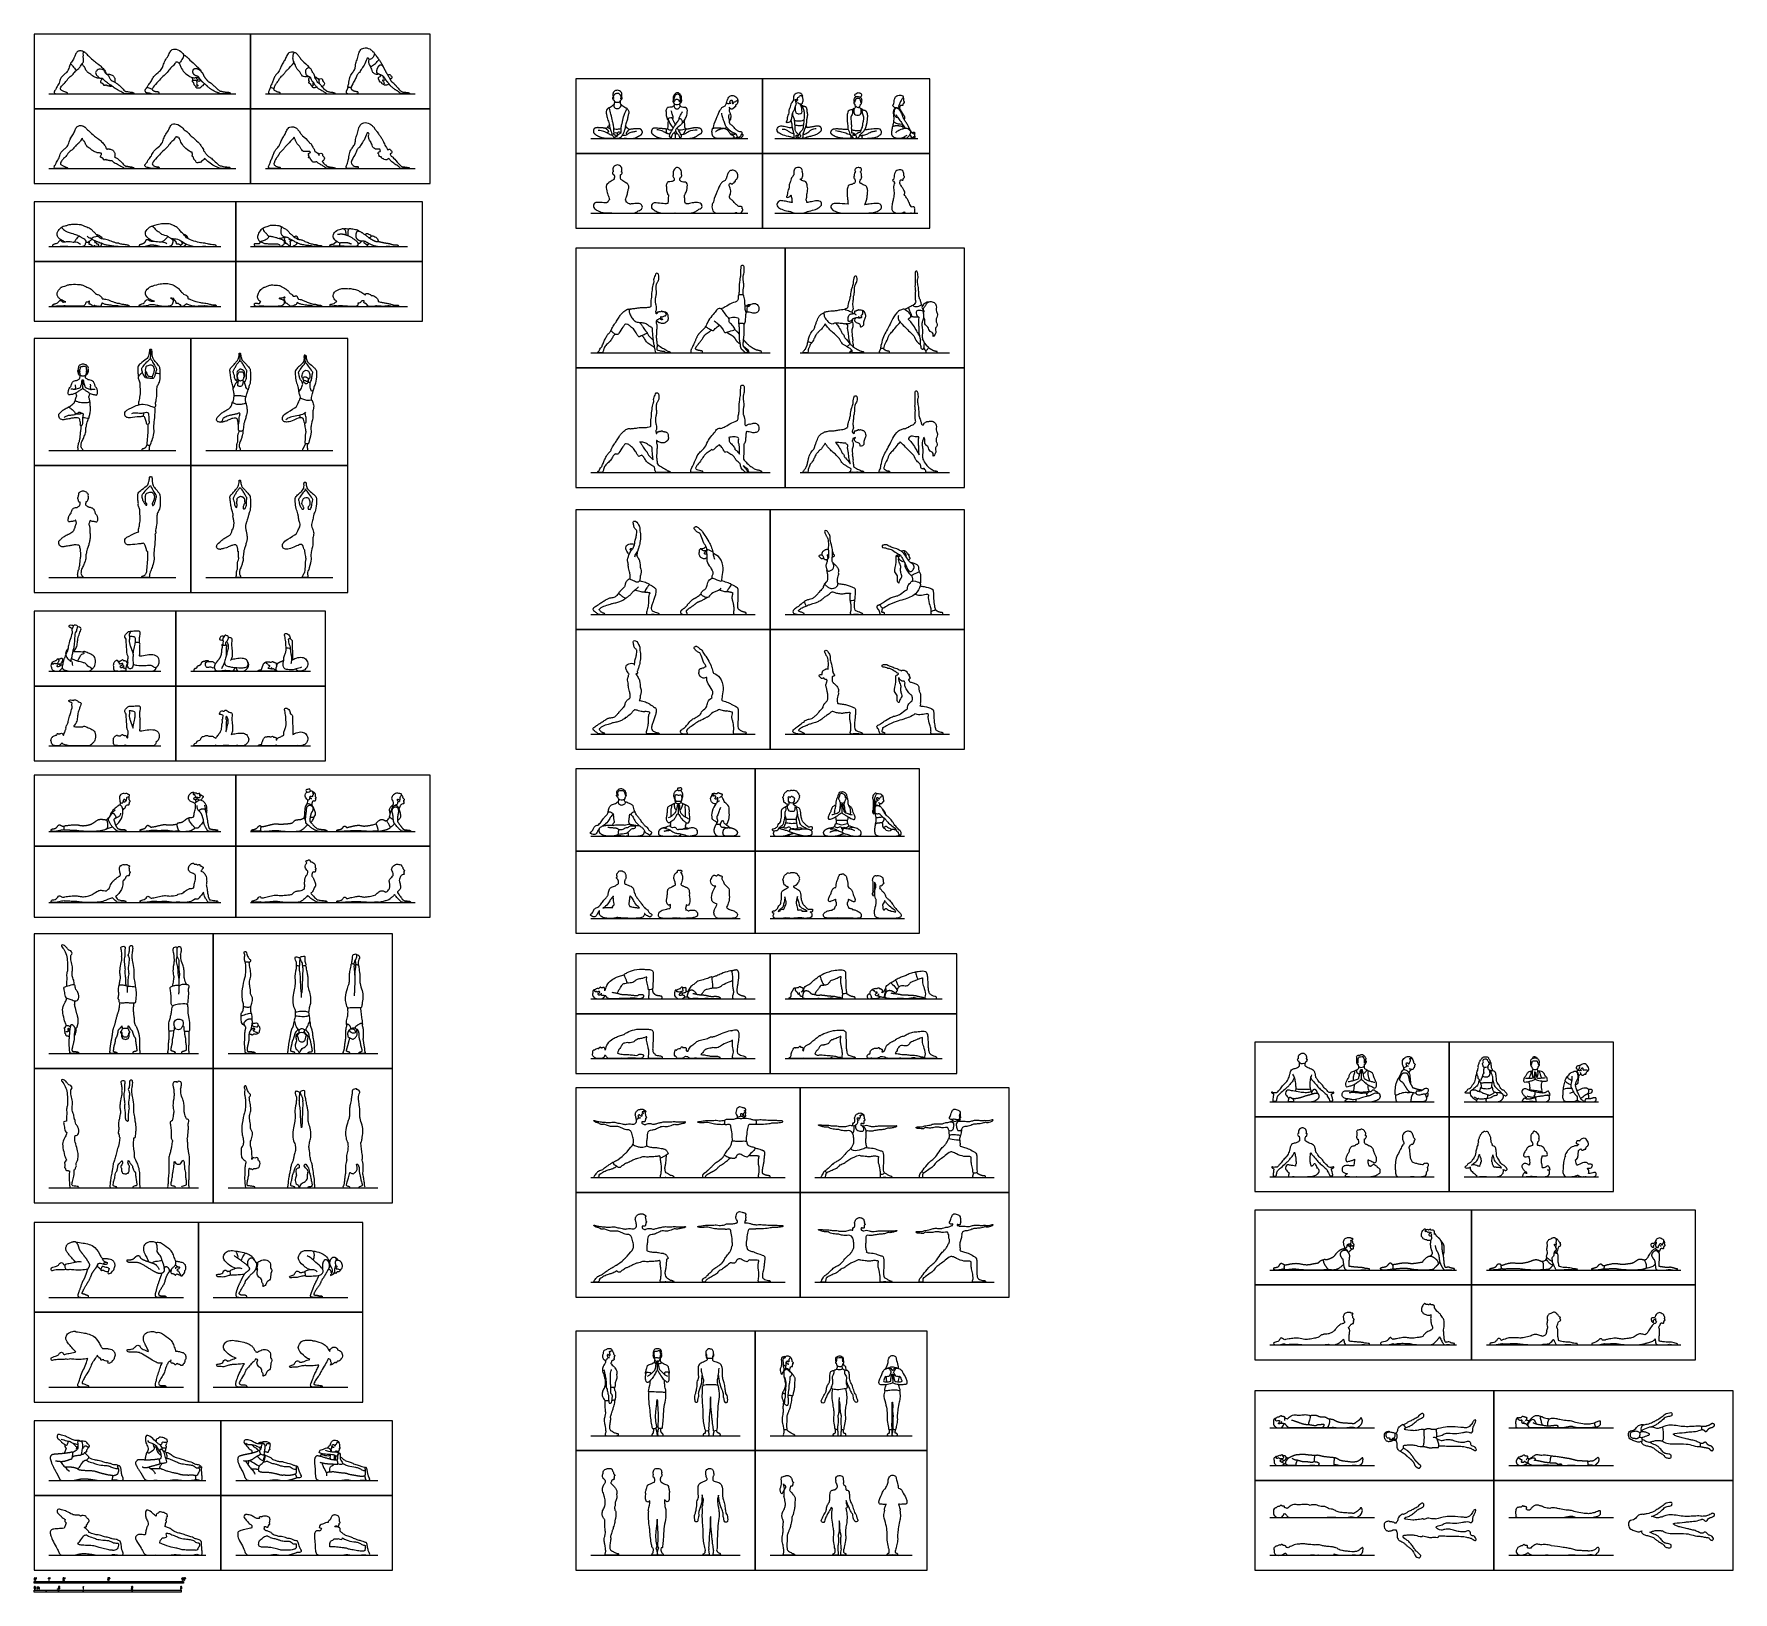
# Model space of a CAD drawing. Header units: millimetres. Extents: x 0.3 to 34.9, y 0.2 to 32.
import ezdxf

# ---------------------------------------------------------------- set-up
doc = ezdxf.new("R2010")
doc.units = ezdxf.units.MM
for name, color, linetype, true_color in [('AG-DIAGRAM', 7, 'Continuous', 0xfecc66), ('AG-OUTLINE', 7, 'Continuous', 0x8000ff), ('AG-PEOPLE', 7, 'Continuous', 0x66ccff), ('N-SYMB', 7, 'Continuous', 0x800040), ('X-VPRT', 6, 'Continuous', 0xff00ff)]:
    doc.layers.add(name, color=color, linetype=linetype, true_color=true_color)

msp = doc.modelspace()

# ---------------------------------------------------------------- linework, layer by layer
at = {"layer": 'AG-DIAGRAM'}
for points in [[(0.592, 30.777), (4.402, 30.777)], [(5.012, 30.777), (8.06, 30.777)], [(11.645, 29.866), (14.845, 29.866)], [(15.397, 29.866), (18.316, 29.866)], [(0.592, 29.253), (4.402, 29.253)], [(5.012, 29.253), (8.06, 29.253)], [(11.645, 28.342), (14.845, 28.342)], [(15.397, 28.342), (18.316, 28.342)], [(0.592, 27.662), (4.098, 27.662)], [(4.707, 27.662), (7.908, 27.662)], [(0.592, 26.443), (4.098, 26.443)], [(4.707, 26.443), (7.908, 26.443)], [(11.645, 25.493), (15.303, 25.493)], [(15.912, 25.493), (18.96, 25.493)], [(0.592, 23.505), (3.183, 23.505)], [(3.793, 23.505), (6.384, 23.505)], [(11.645, 23.055), (15.303, 23.055)], [(15.912, 23.055), (18.96, 23.055)], [(0.592, 20.914), (3.183, 20.914)], [(3.793, 20.914), (6.384, 20.914)], [(11.645, 20.162), (14.998, 20.162)], [(15.607, 20.162), (18.96, 20.162)], [(0.592, 19.005), (2.878, 19.005)], [(3.488, 19.005), (5.926, 19.005)], [(11.645, 17.723), (14.998, 17.723)], [(15.607, 17.723), (18.96, 17.723)], [(0.592, 17.481), (2.878, 17.481)], [(3.488, 17.481), (5.926, 17.481)], [(0.592, 15.739), (4.098, 15.739)], [(4.707, 15.739), (8.06, 15.739)], [(11.645, 15.642), (14.693, 15.642)], [(15.303, 15.642), (18.046, 15.642)], [(0.592, 14.291), (4.098, 14.291)], [(4.707, 14.291), (8.06, 14.291)], [(11.645, 13.965), (14.693, 13.965)], [(15.303, 13.965), (18.046, 13.965)], [(11.645, 12.325), (14.998, 12.325)], [(15.607, 12.325), (18.808, 12.325)], [(0.592, 11.212), (3.64, 11.212)], [(4.25, 11.212), (7.298, 11.212)], [(11.645, 11.106), (14.998, 11.106)], [(15.607, 11.106), (18.808, 11.106)], [(25.493, 10.221), (28.846, 10.221)], [(29.456, 10.221), (32.199, 10.221)], [(11.645, 8.68), (15.607, 8.68)], [(16.217, 8.68), (19.875, 8.68)], [(25.493, 8.697), (28.846, 8.697)], [(29.456, 8.697), (32.199, 8.697)], [(0.592, 8.468), (3.64, 8.468)], [(4.25, 8.468), (7.298, 8.468)], [(25.493, 6.795), (29.303, 6.795)], [(29.913, 6.795), (33.875, 6.795)], [(0.592, 6.238), (3.336, 6.238)], [(3.945, 6.238), (6.688, 6.238)], [(11.645, 6.547), (15.607, 6.547)], [(16.217, 6.547), (19.875, 6.547)], [(25.493, 5.271), (29.303, 5.271)], [(29.913, 5.271), (33.875, 5.271)], [(0.592, 4.409), (3.336, 4.409)], [(3.945, 4.409), (6.688, 4.409)], [(25.493, 3.576), (27.627, 3.576)], [(30.37, 3.576), (32.504, 3.576)], [(11.645, 3.417), (14.693, 3.417)], [(15.303, 3.417), (18.198, 3.417)], [(25.493, 2.807), (27.627, 2.807)], [(30.37, 2.807), (32.504, 2.807)], [(0.592, 2.502), (3.793, 2.502)], [(4.402, 2.502), (7.298, 2.502)], [(25.493, 1.747), (27.627, 1.747)], [(30.37, 1.747), (32.504, 1.747)], [(0.592, 0.978), (3.793, 0.978)], [(4.402, 0.978), (7.298, 0.978)], [(11.645, 0.978), (14.693, 0.978)], [(15.303, 0.978), (18.198, 0.978)], [(25.493, 0.978), (27.627, 0.978)], [(30.37, 0.978), (32.504, 0.978)]]:
    msp.add_lwpolyline(points, dxfattribs=at)
at = {"layer": 'AG-OUTLINE'}
for points, knots in [([(3.765, 29.459), (3.781, 29.446), (3.799, 29.431), (3.837, 29.393), (3.868, 29.369), (3.949, 29.314), (3.982, 29.295), (4.033, 29.276), (4.048, 29.27), (4.058, 29.266), (4.064, 29.263), (4.077, 29.255), (4.09, 29.253), (4.129, 29.253), (4.154, 29.253), (4.217, 29.253), (4.241, 29.253), (4.273, 29.253), (4.282, 29.255), (4.288, 29.264), (4.288, 29.268), (4.283, 29.278), (4.277, 29.281), (4.255, 29.283), (4.239, 29.285), (4.199, 29.286), (4.177, 29.29), (4.133, 29.3), (4.116, 29.304), (4.091, 29.307), (4.079, 29.311), (4.06, 29.322), (4.039, 29.34), (3.976, 29.399), (3.948, 29.425), (3.899, 29.468), (3.878, 29.483), (3.845, 29.5), (3.829, 29.514), (3.797, 29.552), (3.783, 29.57), (3.759, 29.601), (3.749, 29.619), (3.735, 29.658), (3.727, 29.672), (3.713, 29.688), (3.706, 29.696), (3.697, 29.707), (3.693, 29.719), (3.681, 29.744), (3.633, 29.795), (3.493, 29.914), (3.407, 30.007), (3.359, 30.038), (3.337, 30.053), (3.337, 30.053), (3.332, 30.067), (3.306, 30.098), (3.195, 30.179), (3.078, 30.156), (3.051, 30.069), (2.992, 29.977), (2.937, 29.884), (2.912, 29.782), (2.852, 29.709), (2.719, 29.615), (2.69, 29.512), (2.631, 29.449), (2.599, 29.403), (2.601, 29.392), (2.601, 29.391), (2.585, 29.372), (2.571, 29.356), (2.549, 29.334), (2.546, 29.322), (2.555, 29.296), (2.564, 29.287), (2.591, 29.277), (2.605, 29.274), (2.632, 29.273), (2.646, 29.27), (2.676, 29.256), (2.695, 29.253), (2.742, 29.253), (2.767, 29.253), (2.82, 29.253), (2.834, 29.255), (2.84, 29.262), (2.84, 29.267), (2.838, 29.281), (2.835, 29.285), (2.824, 29.289), (2.813, 29.29), (2.777, 29.292), (2.762, 29.295), (2.735, 29.306), (2.726, 29.311), (2.714, 29.322), (2.706, 29.333), (2.695, 29.351), (2.704, 29.357), (2.718, 29.402), (2.825, 29.507), (2.914, 29.609), (3.006, 29.683), (3.068, 29.781), (3.132, 29.821), (3.177, 29.907), (3.2, 29.893), (3.229, 29.898), (3.237, 29.876), (3.244, 29.875), (3.245, 29.875), (3.247, 29.875), (3.248, 29.876), (3.256, 29.856), (3.276, 29.815), (3.323, 29.706), (3.442, 29.616), (3.49, 29.589), (3.515, 29.584), (3.516, 29.584), (3.514, 29.578), (3.512, 29.566), (3.52, 29.558), (3.515, 29.546), (3.525, 29.541), (3.513, 29.526), (3.519, 29.523), (3.522, 29.522), (3.519, 29.522), (3.513, 29.518), (3.511, 29.508), (3.523, 29.499), (3.546, 29.481), (3.543, 29.454), (3.559, 29.428), (3.577, 29.41), (3.587, 29.402), (3.587, 29.402), (3.583, 29.399), (3.588, 29.384), (3.613, 29.367), (3.641, 29.377), (3.673, 29.368), (3.704, 29.405), (3.739, 29.42), (3.757, 29.446), (3.765, 29.459)], [1.679606, 1.679606, 1.679606, 1.679606, 1.840896, 1.840896, 2.024985, 2.024985, 2.209075, 2.209075, 2.393164, 2.393164, 2.577254, 2.577254, 2.761343, 2.761343, 2.945433, 2.945433, 3.129522, 3.129522, 3.313612, 3.313612, 3.497701, 3.497701, 3.681791, 3.681791, 3.865881, 3.865881, 4.04997, 4.04997, 4.23406, 4.23406, 4.418149, 4.418149, 4.602239, 4.602239, 4.786328, 4.786328, 4.970418, 4.970418, 5.154507, 5.154507, 5.338597, 5.338597, 5.522687, 5.522687, 5.706776, 5.706776, 5.845519, 5.845519, 5.845519, 6.176701, 6.61609, 7.350318, 7.963765, 8.444484, 8.444484, 8.444484, 8.462301, 8.840199, 9.462001, 10.003921, 10.489918, 11.053435, 11.616512, 12.152528, 12.676263, 13.351213, 13.897637, 14.405044, 14.807507, 14.851542, 14.851542, 14.851542, 14.977244, 14.977244, 15.102946, 15.102946, 15.228648, 15.228648, 15.35435, 15.35435, 15.480052, 15.480052, 15.605753, 15.605753, 15.731455, 15.731455, 15.857157, 15.857157, 15.982859, 15.982859, 16.108561, 16.108561, 16.234263, 16.234263, 16.359965, 16.359965, 16.485666, 16.485666, 16.611368, 16.611368, 16.611368, 16.922005, 17.59311, 18.231681, 18.814577, 19.380083, 19.863628, 20.351807, 20.583784, 20.858397, 21.123251, 21.123251, 21.123251, 21.183606, 21.183606, 21.183606, 21.614932, 22.197676, 22.850579, 23.316594, 23.344109, 23.344109, 23.344109, 23.566407, 23.73715, 23.908515, 24.058434, 24.265558, 24.372369, 24.372369, 24.372369, 24.53717, 24.692047, 24.891921, 25.175112, 25.436993, 25.732191, 26.062528, 26.062528, 26.062528, 26.063519, 26.277969, 26.561394, 26.847995, 27.137201, 27.490499, 27.82535, 28.187082, 28.187082, 28.187082, 28.187082]), ([(7.527, 29.459), (7.53, 29.456), (7.532, 29.452), (7.541, 29.44), (7.547, 29.431), (7.559, 29.416), (7.576, 29.4), (7.632, 29.354), (7.66, 29.334), (7.714, 29.303), (7.733, 29.289), (7.755, 29.266), (7.763, 29.259), (7.775, 29.254), (7.789, 29.253), (7.834, 29.253), (7.855, 29.253), (7.895, 29.253), (7.91, 29.253), (7.934, 29.253), (7.941, 29.256), (7.945, 29.265), (7.944, 29.269), (7.936, 29.274), (7.927, 29.276), (7.897, 29.279), (7.882, 29.281), (7.85, 29.286), (7.835, 29.288), (7.81, 29.289), (7.8, 29.291), (7.783, 29.298), (7.771, 29.308), (7.738, 29.339), (7.71, 29.37), (7.632, 29.46), (7.608, 29.485), (7.589, 29.496), (7.581, 29.502), (7.57, 29.512), (7.565, 29.521), (7.558, 29.54), (7.554, 29.547), (7.55, 29.556), (7.561, 29.555), (7.586, 29.559), (7.595, 29.603), (7.567, 29.62), (7.553, 29.653), (7.516, 29.645), (7.509, 29.634), (7.507, 29.628), (7.502, 29.636), (7.496, 29.645), (7.468, 29.692), (7.45, 29.726), (7.435, 29.755), (7.428, 29.771), (7.421, 29.784), (7.414, 29.796), (7.411, 29.806), (7.403, 29.828), (7.372, 29.88), (7.336, 29.934), (7.327, 29.945), (7.322, 29.944), (7.308, 29.969), (7.277, 30.017), (7.246, 30.054), (7.23, 30.072), (7.231, 30.085), (7.226, 30.105), (7.196, 30.106), (7.164, 30.162), (7.043, 30.205), (6.944, 30.161), (6.915, 30.079), (6.888, 29.976), (6.85, 29.876), (6.847, 29.812), (6.827, 29.735), (6.774, 29.672), (6.721, 29.585), (6.713, 29.468), (6.69, 29.404), (6.689, 29.39), (6.692, 29.388), (6.679, 29.353), (6.669, 29.329), (6.652, 29.303), (6.651, 29.291), (6.659, 29.266), (6.668, 29.259), (6.695, 29.254), (6.713, 29.253), (6.761, 29.253), (6.791, 29.253), (6.864, 29.253), (6.885, 29.255), (6.897, 29.263), (6.9, 29.269), (6.901, 29.285), (6.897, 29.29), (6.883, 29.293), (6.869, 29.295), (6.828, 29.301), (6.812, 29.306), (6.787, 29.322), (6.777, 29.331), (6.763, 29.351), (6.759, 29.365), (6.758, 29.385), (6.759, 29.385), (6.766, 29.391), (6.768, 29.432), (6.855, 29.561), (6.872, 29.644), (6.931, 29.687), (6.973, 29.771), (7.039, 29.849), (7.079, 29.981), (7.088, 29.983), (7.124, 29.98), (7.119, 29.96), (7.124, 29.956), (7.115, 29.937), (7.105, 29.894), (7.129, 29.833), (7.147, 29.808), (7.157, 29.797), (7.156, 29.794), (7.158, 29.785), (7.183, 29.753), (7.185, 29.698), (7.236, 29.658), (7.275, 29.641), (7.313, 29.645), (7.33, 29.65), (7.331, 29.65), (7.333, 29.649), (7.336, 29.648), (7.338, 29.647), (7.341, 29.646), (7.346, 29.639), (7.351, 29.624), (7.355, 29.6), (7.327, 29.594), (7.303, 29.578), (7.308, 29.555), (7.322, 29.548), (7.314, 29.538), (7.325, 29.534), (7.319, 29.525), (7.335, 29.521), (7.319, 29.505), (7.339, 29.494), (7.371, 29.495), (7.374, 29.475), (7.381, 29.465), (7.409, 29.451), (7.415, 29.449), (7.418, 29.447), (7.417, 29.443), (7.436, 29.434), (7.484, 29.428), (7.515, 29.447), (7.527, 29.459)], [2.143011, 2.143011, 2.143011, 2.143011, 2.198158, 2.198158, 2.367247, 2.367247, 2.536337, 2.536337, 2.705426, 2.705426, 2.874515, 2.874515, 3.043604, 3.043604, 3.212693, 3.212693, 3.381782, 3.381782, 3.550871, 3.550871, 3.71996, 3.71996, 3.889049, 3.889049, 4.058138, 4.058138, 4.227228, 4.227228, 4.396317, 4.396317, 4.565406, 4.565406, 4.734495, 4.734495, 4.903584, 4.903584, 5.072673, 5.072673, 5.241762, 5.241762, 5.410851, 5.410851, 5.507238, 5.507238, 5.507238, 5.817395, 6.134839, 6.43049, 6.735325, 7.034547, 7.266799, 7.266799, 7.266799, 7.311324, 7.311324, 7.480414, 7.480414, 7.480414, 7.568474, 7.568474, 7.568474, 7.879447, 8.306664, 8.747472, 8.95058, 8.95058, 8.95058, 9.452431, 9.909921, 9.909921, 9.909921, 10.199572, 10.455729, 10.871858, 11.469339, 12.001635, 12.48917, 13.054402, 13.610519, 14.041086, 14.512171, 15.001196, 15.541624, 16.136768, 16.579799, 16.735853, 16.735853, 16.735853, 16.882127, 16.882127, 17.028401, 17.028401, 17.174675, 17.174675, 17.320949, 17.320949, 17.467223, 17.467223, 17.613497, 17.613497, 17.759771, 17.759771, 17.906045, 17.906045, 18.052319, 18.052319, 18.198593, 18.198593, 18.344867, 18.344867, 18.491141, 18.491141, 18.491141, 18.526626, 18.869055, 19.544837, 20.043724, 20.484482, 20.995721, 21.576541, 22.180711, 22.331831, 22.618288, 22.860538, 22.860538, 22.860538, 23.290836, 23.71985, 24.084152, 24.084152, 24.084152, 24.214205, 24.555427, 24.954694, 25.370889, 25.727331, 26.123557, 26.123557, 26.123557, 26.136759, 26.136759, 26.162787, 26.162787, 26.162787, 26.430572, 26.668245, 26.938787, 27.218201, 27.458536, 27.645676, 27.804289, 27.954879, 28.089913, 28.257342, 28.46241, 28.685423, 28.97928, 29.192705, 29.390311, 29.684538, 29.856139, 29.856139, 29.856139, 30.086789, 30.464992, 30.854864, 30.854864, 30.854864, 30.854864]), ([(1.877, 29.415), (1.885, 29.407), (1.905, 29.38), (1.991, 29.335), (2.037, 29.309), (2.105, 29.273), (2.118, 29.267), (2.123, 29.26), (2.131, 29.252), (2.16, 29.254), (2.24, 29.253), (2.267, 29.253), (2.296, 29.253), (2.311, 29.253), (2.322, 29.256), (2.327, 29.275), (2.303, 29.283), (2.276, 29.285), (2.247, 29.29), (2.216, 29.293), (2.177, 29.306), (2.151, 29.298), (2.119, 29.331), (2.058, 29.398), (2.009, 29.44), (1.976, 29.469), (1.944, 29.484), (1.932, 29.49), (1.934, 29.497), (1.938, 29.51), (1.936, 29.545), (1.94, 29.571), (1.929, 29.582), (1.919, 29.598), (1.907, 29.621), (1.863, 29.649), (1.834, 29.645), (1.822, 29.658), (1.795, 29.656), (1.787, 29.65), (1.784, 29.647), (1.783, 29.648), (1.778, 29.652), (1.768, 29.653), (1.76, 29.658), (1.757, 29.661), (1.757, 29.661), (1.758, 29.661), (1.757, 29.666), (1.756, 29.691), (1.742, 29.714), (1.712, 29.753), (1.687, 29.781), (1.646, 29.815), (1.621, 29.845), (1.557, 29.885), (1.486, 29.948), (1.404, 30.018), (1.339, 30.09), (1.335, 30.094), (1.331, 30.097), (1.328, 30.098), (1.321, 30.102), (1.309, 30.11), (1.304, 30.114), (1.302, 30.113), (1.301, 30.112), (1.295, 30.116), (1.284, 30.124), (1.212, 30.134), (1.157, 30.11), (1.13, 30.041), (1.113, 30.006), (1.092, 29.957), (1.065, 29.92), (1.04, 29.883), (1.033, 29.877), (1.035, 29.873), (1.036, 29.871), (1.025, 29.847), (1.005, 29.8), (0.989, 29.747), (0.966, 29.703), (0.934, 29.674), (0.88, 29.63), (0.831, 29.576), (0.817, 29.52), (0.801, 29.468), (0.747, 29.382), (0.719, 29.325), (0.702, 29.305), (0.7, 29.278), (0.709, 29.257), (0.733, 29.253), (0.793, 29.254), (0.89, 29.254), (0.953, 29.252), (0.975, 29.258), (0.973, 29.273), (0.957, 29.278), (0.933, 29.283), (0.899, 29.304), (0.845, 29.326), (0.83, 29.344), (0.827, 29.369), (0.848, 29.409), (0.892, 29.456), (0.955, 29.514), (0.986, 29.568), (1.007, 29.594), (1.044, 29.622), (1.077, 29.635), (1.101, 29.676), (1.117, 29.695), (1.138, 29.719), (1.148, 29.729), (1.149, 29.728), (1.153, 29.726), (1.164, 29.742), (1.202, 29.771), (1.235, 29.812), (1.261, 29.857), (1.269, 29.865), (1.272, 29.869), (1.273, 29.865), (1.281, 29.851), (1.289, 29.83), (1.308, 29.81), (1.321, 29.8), (1.328, 29.787), (1.332, 29.755), (1.363, 29.713), (1.385, 29.683), (1.435, 29.663), (1.478, 29.618), (1.526, 29.594), (1.567, 29.579), (1.587, 29.57), (1.627, 29.573), (1.649, 29.564), (1.657, 29.567), (1.657, 29.568), (1.658, 29.567), (1.661, 29.565), (1.665, 29.554), (1.67, 29.542), (1.658, 29.529), (1.643, 29.509), (1.643, 29.482), (1.663, 29.475), (1.675, 29.476), (1.678, 29.465), (1.685, 29.463), (1.69, 29.465), (1.696, 29.459), (1.696, 29.453), (1.704, 29.447), (1.711, 29.447), (1.704, 29.437), (1.712, 29.426), (1.725, 29.427), (1.745, 29.431), (1.759, 29.437), (1.768, 29.43), (1.776, 29.422), (1.789, 29.424), (1.797, 29.42), (1.815, 29.417), (1.824, 29.417), (1.824, 29.416), (1.827, 29.411), (1.843, 29.406), (1.854, 29.408), (1.864, 29.406), (1.876, 29.412), (1.877, 29.414), (1.877, 29.415)], [-11.254136, -11.254136, -11.254136, -11.254136, -10.87219, -10.301284, -9.841022, -9.33681, -9.127004, -8.96356, -8.7721, -8.514399, -7.961129, -7.635217, -7.330141, -7.098201, -6.929854, -6.768483, -6.356032, -6.059286, -5.732412, -5.403716, -5.083206, -4.78297, -4.396721, -3.830763, -3.359071, -2.932348, -2.662309, -2.662309, -2.662309, -2.393999, -2.048004, -1.777796, -1.508683, -1.508683, -1.164659, -0.547528, -0.392601, -0.148911, 0.145137, 0.362371, 0.362371, 0.362371, 0.403668, 0.622484, 0.841216, 0.841216, 0.841216, 0.871951, 0.988115, 1.291931, 1.584767, 1.984856, 2.360071, 2.778806, 3.146249, 3.644346, 4.23281, 4.841844, 5.285887, 5.654178, 5.654178, 5.654178, 5.875037, 6.10701, 6.256943, 6.293515, 6.293515, 6.293515, 6.554677, 7.040533, 7.491006, 7.978759, 8.35342, 8.773121, 9.186142, 9.573581, 9.73593, 9.844464, 9.844464, 9.844464, 10.365447, 10.805547, 11.207478, 11.588973, 12.082527, 12.584273, 13.018531, 13.453102, 14.049267, 14.518813, 14.811109, 15.103366, 15.368864, 15.637925, 16.093232, 16.689178, 17.155816, 17.400768, 17.591295, 17.814798, 18.10366, 18.480887, 18.931472, 19.20668, 19.483453, 19.867302, 20.34676, 20.89588, 21.355457, 21.693956, 22.082579, 22.43654, 22.827477, 23.131795, 23.527271, 23.527271, 23.527271, 23.590798, 23.825152, 24.237462, 24.678776, 25.093543, 25.325079, 25.325079, 25.325079, 25.5574, 25.851419, 26.158184, 26.391369, 26.605895, 26.935895, 27.359563, 27.716099, 28.136149, 28.603617, 29.038355, 29.41706, 29.689786, 30.059569, 30.348961, 30.49738, 30.49738, 30.49738, 30.619982, 30.825808, 31.022067, 31.259752, 31.555238, 31.838124, 32.090663, 32.283631, 32.464719, 32.612957, 32.742755, 32.904548, 33.042731, 33.224606, 33.345173, 33.517318, 33.708915, 33.914921, 34.190784, 34.41055, 34.594493, 34.789282, 34.990896, 35.164263, 35.472102, 35.472102, 35.472102, 35.607296, 35.846463, 36.041374, 36.234928, 36.439266, 36.53786, 36.53786, 36.53786, 36.53786]), ([(6.055, 29.392), (6.061, 29.386), (6.077, 29.367), (6.127, 29.338), (6.185, 29.307), (6.233, 29.271), (6.245, 29.265), (6.255, 29.257), (6.257, 29.254), (6.261, 29.252), (6.276, 29.254), (6.34, 29.253), (6.394, 29.254), (6.43, 29.251), (6.431, 29.263), (6.425, 29.268), (6.402, 29.271), (6.38, 29.277), (6.354, 29.279), (6.324, 29.285), (6.294, 29.288), (6.277, 29.298), (6.263, 29.304), (6.25, 29.314), (6.238, 29.327), (6.22, 29.335), (6.198, 29.359), (6.173, 29.388), (6.164, 29.399), (6.183, 29.408), (6.216, 29.441), (6.209, 29.49), (6.168, 29.516), (6.173, 29.573), (6.112, 29.562), (6.104, 29.54), (6.103, 29.524), (6.103, 29.521), (6.096, 29.537), (6.078, 29.563), (6.046, 29.591), (6.032, 29.592), (6.031, 29.59), (6.027, 29.592), (6.019, 29.6), (6.014, 29.608), (6.012, 29.613), (6.012, 29.617), (6.009, 29.635), (5.996, 29.663), (5.97, 29.689), (5.957, 29.724), (5.943, 29.757), (5.911, 29.773), (5.905, 29.778), (5.901, 29.781), (5.902, 29.782), (5.899, 29.787), (5.879, 29.826), (5.776, 29.909), (5.751, 29.934), (5.701, 30.001), (5.673, 30.044), (5.635, 30.087), (5.604, 30.095), (5.598, 30.097), (5.597, 30.097), (5.595, 30.098), (5.594, 30.097), (5.594, 30.097), (5.585, 30.1), (5.566, 30.104), (5.498, 30.109), (5.439, 30.035), (5.414, 29.951), (5.359, 29.882), (5.321, 29.799), (5.295, 29.736), (5.275, 29.699), (5.202, 29.616), (5.168, 29.547), (5.147, 29.474), (5.117, 29.41), (5.109, 29.397), (5.111, 29.392), (5.113, 29.39), (5.109, 29.378), (5.101, 29.354), (5.082, 29.324), (5.069, 29.296), (5.067, 29.27), (5.09, 29.256), (5.109, 29.253), (5.178, 29.253), (5.252, 29.254), (5.3, 29.252), (5.315, 29.259), (5.309, 29.277), (5.296, 29.28), (5.271, 29.283), (5.244, 29.292), (5.205, 29.315), (5.186, 29.325), (5.181, 29.35), (5.182, 29.36), (5.183, 29.365), (5.184, 29.365), (5.19, 29.369), (5.195, 29.397), (5.224, 29.459), (5.273, 29.513), (5.304, 29.581), (5.336, 29.609), (5.383, 29.654), (5.424, 29.712), (5.48, 29.758), (5.541, 29.832), (5.596, 29.892), (5.606, 29.869), (5.619, 29.837), (5.623, 29.826), (5.626, 29.808), (5.644, 29.784), (5.65, 29.751), (5.686, 29.732), (5.718, 29.687), (5.746, 29.634), (5.784, 29.598), (5.829, 29.596), (5.847, 29.605), (5.883, 29.599), (5.898, 29.603), (5.903, 29.604), (5.903, 29.604), (5.906, 29.603), (5.914, 29.6), (5.921, 29.593), (5.925, 29.584), (5.927, 29.581), (5.926, 29.581), (5.924, 29.579), (5.916, 29.578), (5.887, 29.562), (5.884, 29.554), (5.884, 29.546), (5.891, 29.539), (5.893, 29.533), (5.89, 29.526), (5.888, 29.523), (5.89, 29.517), (5.895, 29.516), (5.892, 29.51), (5.895, 29.506), (5.899, 29.501), (5.902, 29.497), (5.895, 29.49), (5.89, 29.487), (5.885, 29.484), (5.889, 29.474), (5.901, 29.472), (5.915, 29.465), (5.925, 29.459), (5.926, 29.451), (5.927, 29.44), (5.939, 29.43), (5.947, 29.416), (5.956, 29.413), (5.961, 29.409), (5.963, 29.407), (5.964, 29.406), (5.963, 29.405), (5.961, 29.398), (5.97, 29.387), (6.003, 29.377), (6.034, 29.387), (6.048, 29.39), (6.055, 29.392)], [2.366109, 2.366109, 2.366109, 2.366109, 2.674286, 3.106363, 3.588122, 4.019868, 4.232422, 4.423285, 4.520331, 4.627812, 4.835248, 5.289585, 5.737869, 6.046315, 6.197648, 6.351214, 6.619708, 6.899549, 7.186774, 7.504207, 7.817845, 8.063676, 8.283117, 8.512111, 8.751737, 8.99244, 9.364725, 9.63307, 9.63307, 9.63307, 10.081037, 10.448545, 10.827002, 11.193919, 11.568318, 11.885616, 11.951356, 11.951356, 11.951356, 12.353811, 12.720772, 12.904821, 12.904821, 12.904821, 13.131516, 13.348481, 13.348481, 13.348481, 13.470107, 13.825631, 14.167471, 14.514705, 14.854995, 15.180729, 15.383698, 15.383698, 15.383698, 15.49874, 15.702406, 17.669439, 18.025949, 18.535121, 18.961032, 19.390629, 19.718341, 19.718341, 19.718341, 19.831209, 19.874062, 19.874062, 19.874062, 20.175086, 20.620698, 21.154138, 21.689672, 22.222059, 22.770757, 23.230173, 23.60041, 24.190439, 24.70021, 25.205086, 25.679182, 25.890095, 25.98766, 25.98766, 25.98766, 26.338984, 26.678591, 26.996147, 27.267011, 27.53937, 27.788445, 28.25525, 28.76661, 29.155392, 29.383081, 29.57762, 29.767916, 30.046366, 30.390093, 30.772735, 31.029369, 31.30327, 31.521025, 31.521025, 31.521025, 31.596577, 31.897831, 32.369846, 32.867187, 33.347938, 33.718105, 34.171624, 34.650494, 35.138444, 36.191829, 36.191829, 36.191829, 37.14142, 37.364345, 37.604349, 37.912784, 38.231452, 38.580608, 39.00407, 39.450222, 39.853335, 40.215113, 40.474513, 40.812503, 41.041369, 41.143851, 41.143851, 41.143851, 41.333455, 41.554401, 41.640156, 41.640156, 41.640156, 41.648606, 41.834236, 42.102763, 42.26058, 42.412368, 42.588695, 42.724854, 42.873173, 42.981944, 43.110032, 43.223896, 43.349206, 43.477958, 43.618971, 43.734344, 43.898387, 44.042302, 44.171467, 44.329019, 44.528806, 44.754207, 44.94284, 45.09859, 45.280521, 45.501575, 45.732149, 45.904911, 46.043545, 46.141229, 46.141229, 46.141229, 46.178, 46.39805, 46.727727, 47.049289, 47.309929, 47.309929, 47.309929, 47.309929]), ([(12.101, 29.186), (12.101, 29.187), (12.098, 29.196), (12.097, 29.229), (12.093, 29.269), (12.13, 29.318), (12.209, 29.333), (12.249, 29.301), (12.271, 29.281), (12.281, 29.233), (12.276, 29.19), (12.271, 29.183), (12.269, 29.181), (12.272, 29.182), (12.277, 29.183), (12.288, 29.175), (12.278, 29.147), (12.266, 29.125), (12.251, 29.135), (12.252, 29.117), (12.248, 29.109), (12.248, 29.1), (12.248, 29.083), (12.25, 29.049), (12.256, 29.037), (12.259, 29.032), (12.261, 29.032), (12.266, 29.032), (12.284, 29.015), (12.315, 28.99), (12.359, 28.96), (12.385, 28.956), (12.391, 28.947), (12.391, 28.944), (12.395, 28.942), (12.407, 28.929), (12.429, 28.877), (12.418, 28.836), (12.399, 28.809), (12.399, 28.735), (12.359, 28.663), (12.357, 28.631), (12.355, 28.612), (12.355, 28.612), (12.358, 28.599), (12.363, 28.586), (12.368, 28.573), (12.366, 28.568), (12.374, 28.568), (12.392, 28.564), (12.394, 28.54), (12.435, 28.538), (12.439, 28.529), (12.442, 28.526), (12.442, 28.526), (12.442, 28.526), (12.456, 28.529), (12.48, 28.532), (12.55, 28.539), (12.579, 28.541), (12.625, 28.54), (12.642, 28.538), (12.662, 28.532), (12.671, 28.525), (12.687, 28.504), (12.692, 28.494), (12.698, 28.473), (12.698, 28.463), (12.693, 28.445), (12.686, 28.435), (12.667, 28.414), (12.653, 28.405), (12.617, 28.39), (12.605, 28.384), (12.596, 28.376), (12.585, 28.37), (12.551, 28.351), (12.533, 28.345), (12.494, 28.342), (12.47, 28.342), (12.415, 28.342), (12.392, 28.343), (12.355, 28.346), (12.337, 28.346), (12.301, 28.343), (12.284, 28.342), (12.252, 28.342), (12.237, 28.343), (12.224, 28.345), (12.216, 28.343), (12.192, 28.34), (12.166, 28.342), (12.154, 28.344), (12.141, 28.342), (12.129, 28.342), (12.109, 28.342), (12.098, 28.343), (12.074, 28.347), (12.059, 28.348), (12.025, 28.348), (11.999, 28.348), (11.927, 28.349), (11.895, 28.353), (11.842, 28.367), (11.813, 28.379), (11.753, 28.412), (11.732, 28.427), (11.706, 28.454), (11.699, 28.465), (11.696, 28.482), (11.696, 28.493), (11.701, 28.524), (11.708, 28.537), (11.733, 28.557), (11.753, 28.562), (11.811, 28.563), (11.843, 28.562), (11.901, 28.556), (11.92, 28.553), (11.931, 28.551), (11.935, 28.553), (11.941, 28.559), (11.968, 28.549), (11.973, 28.564), (11.987, 28.568), (11.994, 28.57), (11.992, 28.573), (11.991, 28.585), (12.014, 28.601), (12.02, 28.615), (12.024, 28.623), (12.022, 28.637), (12.014, 28.672), (11.972, 28.764), (11.974, 28.813), (11.962, 28.835), (11.949, 28.892), (11.97, 28.939), (11.996, 28.955), (12.003, 28.958), (12.004, 28.961), (12.005, 28.97), (12.041, 28.981), (12.078, 29.005), (12.105, 29.028), (12.115, 29.033), (12.119, 29.036), (12.119, 29.036), (12.124, 29.046), (12.127, 29.077), (12.126, 29.095), (12.125, 29.105), (12.121, 29.11), (12.118, 29.117), (12.116, 29.135), (12.098, 29.127), (12.088, 29.155), (12.089, 29.186), (12.098, 29.186), (12.101, 29.186)], [1.907066, 1.907066, 1.907066, 1.907066, 1.967832, 2.3016, 2.644313, 3.052122, 3.523469, 3.899752, 4.187409, 4.567733, 4.93008, 5.052839, 5.052839, 5.052839, 5.197647, 5.370003, 5.663683, 5.918172, 6.083346, 6.337919, 6.337919, 6.337919, 6.61841, 6.933606, 7.171074, 7.171074, 7.171074, 7.306632, 7.562269, 7.920965, 8.322527, 8.58308, 8.736976, 8.736976, 8.736976, 8.892623, 9.318892, 9.664137, 9.966659, 10.426944, 10.918789, 11.306172, 11.31084, 11.31084, 11.31084, 11.572597, 11.810791, 11.810791, 11.810791, 12.078123, 12.311831, 12.63556, 12.829845, 12.829845, 12.829845, 12.831823, 12.831823, 12.969046, 12.969046, 13.106269, 13.106269, 13.243492, 13.243492, 13.380715, 13.380715, 13.517938, 13.517938, 13.655161, 13.655161, 13.792384, 13.792384, 13.929608, 13.929608, 14.066831, 14.066831, 14.204054, 14.204054, 14.341277, 14.341277, 14.4785, 14.4785, 14.615723, 14.615723, 14.752946, 14.752946, 14.890169, 14.890169, 15.027393, 15.027393, 15.027393, 15.211924, 15.516313, 15.516313, 15.516313, 15.673324, 15.673324, 15.830334, 15.830334, 15.987345, 15.987345, 16.144355, 16.144355, 16.301366, 16.301366, 16.458376, 16.458376, 16.615387, 16.615387, 16.772397, 16.772397, 16.929408, 16.929408, 17.086418, 17.086418, 17.243429, 17.243429, 17.400439, 17.400439, 17.516296, 17.516296, 17.516296, 17.705958, 17.971204, 18.164982, 18.407798, 18.407798, 18.407798, 18.526583, 18.819963, 19.089281, 19.089281, 19.089281, 19.443246, 20.000474, 20.372289, 20.637369, 21.042284, 21.4431, 21.713007, 21.713007, 21.713007, 21.882904, 22.202029, 22.577939, 22.895844, 23.11349, 23.11349, 23.11349, 23.120409, 23.46289, 23.757047, 23.757047, 23.757047, 23.975003, 24.16766, 24.357461, 24.638809, 24.92598, 25.090977, 25.090977, 25.090977, 25.090977]), ([(13.329, 29.117), (13.328, 29.117), (13.328, 29.125), (13.324, 29.139), (13.321, 29.186), (13.334, 29.221), (13.37, 29.252), (13.387, 29.278), (13.436, 29.275), (13.455, 29.251), (13.476, 29.234), (13.5, 29.189), (13.496, 29.158), (13.498, 29.134), (13.494, 29.13), (13.494, 29.13), (13.496, 29.128), (13.503, 29.124), (13.497, 29.093), (13.486, 29.067), (13.476, 29.07), (13.473, 29.072), (13.472, 29.07), (13.471, 29.064), (13.47, 29.058), (13.464, 29.053), (13.461, 29.052), (13.461, 29.043), (13.461, 29.026), (13.465, 29.012), (13.466, 29.007), (13.469, 29.005), (13.473, 29.002), (13.487, 28.986), (13.535, 28.973), (13.574, 28.978), (13.619, 28.943), (13.611, 28.879), (13.61, 28.812), (13.579, 28.753), (13.558, 28.716), (13.553, 28.707), (13.553, 28.693), (13.553, 28.665), (13.569, 28.615), (13.553, 28.572), (13.579, 28.548), (13.576, 28.542), (13.576, 28.541), (13.578, 28.542), (13.583, 28.545), (13.593, 28.535), (13.596, 28.53), (13.599, 28.531), (13.603, 28.531), (13.622, 28.533), (13.648, 28.538), (13.723, 28.555), (13.755, 28.56), (13.807, 28.559), (13.83, 28.557), (13.87, 28.551), (13.885, 28.544), (13.904, 28.523), (13.91, 28.511), (13.915, 28.482), (13.913, 28.47), (13.901, 28.45), (13.89, 28.441), (13.858, 28.428), (13.842, 28.419), (13.812, 28.395), (13.793, 28.383), (13.747, 28.359), (13.72, 28.352), (13.659, 28.344), (13.616, 28.342), (13.504, 28.342), (13.465, 28.342), (13.42, 28.342), (13.403, 28.342), (13.38, 28.342), (13.372, 28.343), (13.367, 28.347), (13.363, 28.343), (13.352, 28.342), (13.317, 28.342), (13.3, 28.342), (13.268, 28.345), (13.249, 28.345), (13.205, 28.342), (13.176, 28.342), (13.106, 28.342), (13.072, 28.346), (13.008, 28.364), (12.98, 28.376), (12.933, 28.409), (12.914, 28.423), (12.884, 28.446), (12.878, 28.462), (12.881, 28.499), (12.886, 28.515), (12.903, 28.541), (12.917, 28.549), (12.956, 28.554), (12.993, 28.552), (13.104, 28.542), (13.149, 28.537), (13.183, 28.534), (13.184, 28.535), (13.187, 28.542), (13.203, 28.543), (13.213, 28.541), (13.211, 28.549), (13.226, 28.584), (13.222, 28.666), (13.229, 28.695), (13.232, 28.71), (13.232, 28.711), (13.23, 28.714), (13.229, 28.717), (13.228, 28.718), (13.222, 28.72), (13.207, 28.725), (13.207, 28.767), (13.184, 28.802), (13.189, 28.884), (13.18, 28.913), (13.203, 28.976), (13.228, 28.984), (13.288, 28.984), (13.318, 28.994), (13.332, 29.006), (13.338, 29.008), (13.342, 29.008), (13.343, 29.018), (13.347, 29.034), (13.348, 29.045), (13.349, 29.048), (13.344, 29.054), (13.342, 29.061), (13.339, 29.067), (13.331, 29.069), (13.325, 29.075), (13.321, 29.093), (13.32, 29.1), (13.321, 29.11), (13.324, 29.114), (13.329, 29.117)], [0.54519, 0.54519, 0.54519, 0.54519, 0.564651, 0.81581, 1.185124, 1.524817, 1.893223, 2.190594, 2.550101, 2.847107, 3.129598, 3.512359, 3.829952, 4.101798, 4.127216, 4.127216, 4.127216, 4.28584, 4.58873, 4.867163, 5.045564, 5.045564, 5.045564, 5.124493, 5.310906, 5.381969, 5.381969, 5.381969, 5.605853, 5.807271, 5.807271, 5.807271, 5.955268, 6.206093, 6.601324, 6.959163, 7.3464, 7.784754, 8.245609, 8.781164, 8.945624, 8.945624, 8.945624, 9.312198, 9.717541, 10.103329, 10.435384, 10.471045, 10.471045, 10.471045, 10.621137, 10.870055, 10.870055, 10.870055, 10.935084, 10.935084, 11.152509, 11.152509, 11.369935, 11.369935, 11.58736, 11.58736, 11.804785, 11.804785, 12.022211, 12.022211, 12.239636, 12.239636, 12.457062, 12.457062, 12.674487, 12.674487, 12.891913, 12.891913, 13.109338, 13.109338, 13.326764, 13.326764, 13.544189, 13.544189, 13.761614, 13.761614, 13.97904, 13.97904, 13.97904, 14.182465, 14.182465, 14.402914, 14.402914, 14.623363, 14.623363, 14.843812, 14.843812, 15.064261, 15.064261, 15.284711, 15.284711, 15.50516, 15.50516, 15.725609, 15.725609, 15.946058, 15.946058, 16.166507, 16.166507, 16.386956, 16.386956, 16.607405, 16.607405, 16.607405, 16.657386, 16.96555, 16.96555, 16.96555, 17.30509, 17.837744, 18.220732, 18.220732, 18.220732, 18.257405, 18.29496, 18.29496, 18.29496, 18.541106, 18.87941, 19.253362, 19.751031, 20.081602, 20.517513, 20.798687, 21.232336, 21.556288, 21.786596, 21.955289, 21.955289, 21.955289, 22.214902, 22.313067, 22.313067, 22.313067, 22.511834, 22.511834, 22.511834, 22.576864, 22.576864, 22.641894, 22.641894, 22.706924, 22.706924, 22.706924, 22.706924]), ([(14.414, 29.059), (14.414, 29.059), (14.411, 29.062), (14.414, 29.076), (14.425, 29.118), (14.45, 29.185), (14.513, 29.225), (14.59, 29.214), (14.641, 29.15), (14.649, 29.105), (14.644, 29.088), (14.641, 29.081), (14.639, 29.07), (14.63, 29.047), (14.615, 29.032), (14.6, 29.031), (14.597, 29.005), (14.598, 28.982), (14.579, 28.99), (14.575, 28.985), (14.575, 28.975), (14.572, 28.968), (14.56, 28.971), (14.563, 28.959), (14.546, 28.96), (14.542, 28.94), (14.517, 28.935), (14.504, 28.944), (14.493, 28.951), (14.491, 28.952), (14.489, 28.954), (14.481, 28.946), (14.469, 28.937), (14.463, 28.913), (14.48, 28.873), (14.511, 28.779), (14.487, 28.718), (14.473, 28.693), (14.473, 28.677), (14.471, 28.642), (14.532, 28.608), (14.575, 28.547), (14.636, 28.501), (14.659, 28.477), (14.712, 28.484), (14.738, 28.467), (14.734, 28.444), (14.729, 28.435), (14.73, 28.435), (14.732, 28.435), (14.737, 28.432), (14.741, 28.427), (14.746, 28.41), (14.745, 28.4), (14.733, 28.379), (14.725, 28.368), (14.705, 28.347), (14.694, 28.342), (14.666, 28.342), (14.653, 28.342), (14.631, 28.342), (14.624, 28.343), (14.619, 28.35), (14.619, 28.354), (14.62, 28.358), (14.61, 28.357), (14.59, 28.354), (14.556, 28.339), (14.543, 28.343), (14.538, 28.345), (14.528, 28.343), (14.509, 28.342), (14.448, 28.342), (14.408, 28.342), (14.314, 28.342), (14.277, 28.342), (14.222, 28.342), (14.201, 28.344), (14.176, 28.351), (14.164, 28.359), (14.139, 28.383), (14.13, 28.399), (14.119, 28.437), (14.117, 28.456), (14.116, 28.495), (14.118, 28.512), (14.127, 28.54), (14.131, 28.548), (14.135, 28.551), (14.137, 28.551), (14.139, 28.552), (14.143, 28.569), (14.15, 28.604), (14.218, 28.793), (14.288, 28.93), (14.325, 28.984), (14.388, 29.005), (14.401, 29.037), (14.41, 29.051), (14.414, 29.059)], [0.820934, 0.820934, 0.820934, 0.820934, 0.822043, 1.02329, 1.407874, 1.873398, 2.300728, 2.761587, 3.247931, 3.609244, 3.881284, 3.881284, 3.881284, 4.16252, 4.420093, 4.606507, 4.881148, 5.111153, 5.319058, 5.438636, 5.612214, 5.75402, 5.913656, 6.059655, 6.24572, 6.473258, 6.744131, 6.943751, 6.943751, 6.972648, 6.972648, 6.972648, 7.147128, 7.414359, 7.77071, 8.326541, 8.787686, 8.787686, 8.787686, 9.155222, 9.589137, 10.076113, 10.549695, 10.859668, 11.245132, 11.523506, 11.818885, 11.818885, 11.818885, 11.851746, 11.851746, 11.934006, 11.934006, 12.016265, 12.016265, 12.098525, 12.098525, 12.180785, 12.180785, 12.263045, 12.263045, 12.345305, 12.345305, 12.421872, 12.421872, 12.421872, 12.729937, 13.057103, 13.286637, 13.286637, 13.286637, 13.43503, 13.43503, 13.62421, 13.62421, 13.813391, 13.813391, 14.002571, 14.002571, 14.191752, 14.191752, 14.380932, 14.380932, 14.570113, 14.570113, 14.759293, 14.759293, 14.948474, 14.948474, 14.993914, 14.993914, 14.993914, 15.389916, 16.165408, 16.859637, 17.291751, 17.717998, 18.028071, 18.294585, 18.294585, 18.294585, 18.294585]), ([(15.726, 28.717), (15.715, 28.692), (15.684, 28.659), (15.619, 28.665), (15.662, 28.701), (15.642, 28.771), (15.701, 28.861), (15.682, 28.923), (15.722, 28.99), (15.724, 29.045), (15.778, 29.107), (15.792, 29.145), (15.772, 29.204), (15.827, 29.279), (15.924, 29.279), (15.938, 29.251), (15.964, 29.231), (15.961, 29.2), (15.956, 29.187), (15.959, 29.179), (15.968, 29.164), (15.966, 29.141), (15.975, 29.12), (15.957, 29.086), (15.958, 29.052), (15.945, 29.043), (15.927, 29.043), (15.919, 29.044), (15.918, 29.038), (15.919, 29.031), (15.921, 29.025), (15.928, 29.024), (15.94, 29.021), (15.948, 29.014), (15.951, 29.011), (15.979, 29), (16.001, 28.993), (16.029, 28.985), (16.04, 28.977), (16.053, 28.953), (16.056, 28.938), (16.057, 28.901), (16.059, 28.883), (16.069, 28.846), (16.07, 28.828), (16.066, 28.79), (16.062, 28.772), (16.054, 28.734), (16.051, 28.72), (16.05, 28.701), (16.05, 28.688), (16.049, 28.659), (16.046, 28.641), (16.04, 28.618), (16.044, 28.602), (16.047, 28.59), (16.051, 28.573), (16.052, 28.567), (16.056, 28.561), (16.077, 28.563), (16.158, 28.579), (16.195, 28.586), (16.263, 28.598), (16.288, 28.597), (16.323, 28.584), (16.334, 28.576), (16.346, 28.555), (16.349, 28.544), (16.351, 28.52), (16.35, 28.511), (16.344, 28.498), (16.336, 28.49), (16.313, 28.468), (16.295, 28.456), (16.249, 28.428), (16.213, 28.414), (16.114, 28.388), (16.08, 28.379), (16.046, 28.369), (16.031, 28.363), (16.004, 28.35), (15.992, 28.346), (15.971, 28.343), (15.959, 28.343), (15.945, 28.345), (15.939, 28.343), (15.934, 28.342), (15.922, 28.342), (15.913, 28.342), (15.891, 28.342), (15.883, 28.342), (15.877, 28.344), (15.872, 28.341), (15.851, 28.343), (15.827, 28.34), (15.815, 28.343), (15.804, 28.343), (15.782, 28.345), (15.733, 28.376), (15.666, 28.381), (15.538, 28.417), (15.456, 28.468), (15.432, 28.52), (15.474, 28.592), (15.522, 28.602), (15.616, 28.588), (15.708, 28.562), (15.739, 28.563), (15.754, 28.563), (15.751, 28.572), (15.743, 28.603), (15.746, 28.643), (15.731, 28.681), (15.728, 28.705), (15.726, 28.717)], [2.570303, 2.570303, 2.570303, 2.570303, 2.99075, 3.340261, 3.647122, 4.095401, 4.636811, 5.059489, 5.515036, 5.915785, 6.392642, 6.728436, 7.131596, 7.623101, 8.119694, 8.398367, 8.695182, 9.043145, 9.043145, 9.043145, 9.303036, 9.562326, 9.809253, 10.140092, 10.440737, 10.658546, 10.854182, 10.854182, 10.854182, 11.094099, 11.094099, 11.094099, 11.33832, 11.505023, 11.505023, 11.505023, 11.633343, 11.633343, 11.761664, 11.761664, 11.889984, 11.889984, 12.018305, 12.018305, 12.146625, 12.146625, 12.274946, 12.274946, 12.403266, 12.403266, 12.531587, 12.531587, 12.635637, 12.635637, 12.635637, 12.804413, 12.804413, 12.973189, 12.973189, 13.141965, 13.141965, 13.31074, 13.31074, 13.479516, 13.479516, 13.648292, 13.648292, 13.817068, 13.817068, 13.985844, 13.985844, 14.15462, 14.15462, 14.323396, 14.323396, 14.492171, 14.492171, 14.660947, 14.660947, 14.829723, 14.829723, 14.998499, 14.998499, 15.167275, 15.167275, 15.167275, 15.247639, 15.247639, 15.37596, 15.37596, 15.50428, 15.50428, 15.50428, 15.722284, 16.037553, 16.037553, 16.037553, 16.344186, 16.737162, 17.183931, 17.809719, 18.33597, 18.712327, 19.174481, 19.537827, 20.066359, 20.594523, 20.953958, 20.953958, 20.953958, 21.123883, 21.520176, 21.858091, 22.18206, 22.18206, 22.18206, 22.18206]), ([(17.052, 29.191), (17.045, 29.193), (17.031, 29.199), (17.024, 29.233), (17.046, 29.255), (17.098, 29.285), (17.124, 29.266), (17.154, 29.271), (17.171, 29.237), (17.165, 29.202), (17.146, 29.19), (17.137, 29.186), (17.149, 29.18), (17.166, 29.162), (17.171, 29.123), (17.168, 29.103), (17.166, 29.093), (17.168, 29.092), (17.173, 29.086), (17.166, 29.07), (17.165, 29.056), (17.161, 29.035), (17.146, 29.043), (17.147, 29.023), (17.14, 29.008), (17.132, 28.999), (17.132, 28.992), (17.133, 28.979), (17.132, 28.958), (17.145, 28.951), (17.15, 28.948), (17.155, 28.949), (17.166, 28.947), (17.176, 28.941), (17.179, 28.935), (17.179, 28.933), (17.197, 28.921), (17.211, 28.914), (17.234, 28.911), (17.244, 28.908), (17.263, 28.895), (17.27, 28.886), (17.283, 28.864), (17.287, 28.849), (17.293, 28.811), (17.293, 28.784), (17.286, 28.716), (17.282, 28.687), (17.275, 28.64), (17.269, 28.615), (17.255, 28.563), (17.245, 28.54), (17.233, 28.519), (17.231, 28.517), (17.23, 28.515), (17.245, 28.517), (17.277, 28.52), (17.385, 28.536), (17.509, 28.546), (17.569, 28.52), (17.573, 28.482), (17.574, 28.438), (17.543, 28.415), (17.519, 28.394), (17.432, 28.355), (17.315, 28.349), (17.218, 28.341), (17.174, 28.341), (17.165, 28.343), (17.162, 28.343), (17.153, 28.342), (17.137, 28.342), (17.09, 28.342), (17.071, 28.342), (17.057, 28.343), (17.057, 28.343), (17.057, 28.343), (17.049, 28.341), (17.04, 28.341), (17.031, 28.343), (17.024, 28.342), (17.016, 28.341), (17.008, 28.344), (17.007, 28.344), (16.994, 28.343), (16.982, 28.343), (16.973, 28.344), (16.974, 28.342), (16.965, 28.342), (16.926, 28.342), (16.901, 28.342), (16.838, 28.342), (16.804, 28.343), (16.73, 28.35), (16.693, 28.359), (16.62, 28.385), (16.593, 28.399), (16.555, 28.429), (16.544, 28.444), (16.541, 28.47), (16.544, 28.485), (16.557, 28.515), (16.571, 28.526), (16.612, 28.541), (16.643, 28.544), (16.728, 28.54), (16.797, 28.535), (16.894, 28.526), (16.892, 28.531), (16.883, 28.561), (16.887, 28.632), (16.872, 28.701), (16.872, 28.777), (16.879, 28.876), (16.909, 28.918), (16.948, 28.926), (16.969, 28.927), (16.984, 28.934), (16.99, 28.939), (16.992, 28.943), (16.999, 28.953), (17.01, 28.951), (17.015, 28.949), (17.02, 28.954), (17.035, 28.96), (17.037, 28.986), (17.039, 29.002), (17.039, 29.01), (17.035, 29.016), (17.029, 29.026), (17.029, 29.044), (17.027, 29.045), (17.025, 29.046), (17.019, 29.042), (17.011, 29.062), (17.01, 29.084), (17.013, 29.099), (17.019, 29.097), (17.02, 29.096), (17.016, 29.108), (17.011, 29.134), (17.03, 29.18), (17.046, 29.188), (17.052, 29.191)], [0, 0, 0, 0, 0.256883, 0.562218, 0.872369, 1.292803, 1.592565, 1.880719, 2.202499, 2.531478, 2.840409, 2.840409, 2.840409, 3.161856, 3.513731, 3.827083, 3.827083, 3.827083, 3.974218, 4.20513, 4.431129, 4.663903, 4.836624, 5.045125, 5.358173, 5.358173, 5.358173, 5.617912, 5.866789, 6.090015, 6.090015, 6.090015, 6.314309, 6.529092, 6.598053, 6.598053, 6.598053, 6.763866, 6.763866, 6.92968, 6.92968, 7.095493, 7.095493, 7.261306, 7.261306, 7.427119, 7.427119, 7.592932, 7.592932, 7.758746, 7.758746, 7.924559, 7.924559, 7.94228, 7.94228, 7.94228, 8.323012, 8.915159, 9.558629, 9.979796, 10.310265, 10.679401, 11.007827, 11.32557, 11.865447, 12.49457, 13.058287, 13.418143, 13.608659, 13.608659, 13.608659, 13.698526, 13.698526, 13.799296, 13.799296, 13.799296, 13.803076, 13.803076, 13.948064, 13.948064, 13.948064, 14.179516, 14.227209, 14.227209, 14.227209, 14.475077, 14.475077, 14.475077, 14.767651, 14.767651, 15.060225, 15.060225, 15.352799, 15.352799, 15.645373, 15.645373, 15.937947, 15.937947, 16.230521, 16.230521, 16.523095, 16.523095, 16.81567, 16.81567, 17.108244, 17.108244, 17.400818, 17.400818, 17.400818, 17.504405, 18.043333, 18.518239, 19.015078, 19.575585, 19.968585, 20.309483, 20.567307, 20.841594, 20.841594, 20.841594, 20.988174, 21.223236, 21.223236, 21.223236, 21.455815, 21.737278, 22.018892, 22.018892, 22.018892, 22.273405, 22.509168, 22.509168, 22.509168, 22.645533, 22.883555, 23.164692, 23.362271, 23.473596, 23.473596, 23.473596, 23.828915, 24.218821, 24.462593, 24.462593, 24.462593, 24.462593]), ([(17.851, 28.963), (17.849, 28.964), (17.838, 28.966), (17.827, 28.997), (17.783, 29.012), (17.826, 29.031), (17.829, 29.086), (17.833, 29.145), (17.864, 29.204), (17.909, 29.221), (17.965, 29.232), (18.012, 29.213), (18.017, 29.188), (18.017, 29.177), (18.022, 29.176), (18.028, 29.155), (18.031, 29.134), (18.027, 29.122), (18.03, 29.103), (18.041, 29.089), (18.045, 29.076), (18.043, 29.068), (18.023, 29.069), (18.028, 29.058), (18.022, 29.054), (18.023, 29.047), (18.014, 29.043), (18.017, 29.029), (18.011, 29.015), (17.979, 29.021), (17.963, 29.027), (17.949, 28.991), (17.945, 28.952), (17.956, 28.932), (17.961, 28.923), (17.966, 28.919), (17.969, 28.915), (17.977, 28.904), (17.986, 28.889), (18.011, 28.845), (18.022, 28.828), (18.04, 28.801), (18.047, 28.788), (18.053, 28.765), (18.049, 28.746), (18.039, 28.721), (18.046, 28.709), (18.067, 28.68), (18.106, 28.629), (18.128, 28.567), (18.17, 28.496), (18.185, 28.468), (18.189, 28.463), (18.2, 28.47), (18.242, 28.479), (18.252, 28.46), (18.251, 28.439), (18.248, 28.43), (18.25, 28.428), (18.258, 28.421), (18.257, 28.402), (18.254, 28.391), (18.252, 28.386), (18.256, 28.383), (18.257, 28.378), (18.253, 28.367), (18.249, 28.361), (18.237, 28.345), (18.23, 28.342), (18.217, 28.342), (18.21, 28.342), (18.197, 28.342), (18.193, 28.342), (18.189, 28.345), (18.188, 28.347), (18.188, 28.349), (18.179, 28.349), (18.169, 28.347), (18.146, 28.343), (18.133, 28.342), (18.103, 28.342), (18.09, 28.343), (18.079, 28.346), (18.075, 28.343), (18.059, 28.338), (18.042, 28.359), (18.038, 28.372), (18.02, 28.361), (18.007, 28.354), (17.983, 28.345), (17.968, 28.342), (17.94, 28.342), (17.923, 28.342), (17.883, 28.342), (17.863, 28.346), (17.826, 28.363), (17.811, 28.375), (17.788, 28.408), (17.783, 28.428), (17.784, 28.474), (17.787, 28.494), (17.794, 28.529), (17.796, 28.543), (17.8, 28.565), (17.801, 28.574), (17.802, 28.583), (17.804, 28.586), (17.807, 28.589), (17.81, 28.601), (17.815, 28.626), (17.822, 28.657), (17.825, 28.673), (17.824, 28.674), (17.819, 28.682), (17.831, 28.709), (17.831, 28.765), (17.822, 28.824), (17.816, 28.882), (17.833, 28.937), (17.845, 28.956), (17.851, 28.963)], [7.15672, 7.15672, 7.15672, 7.15672, 7.2169, 7.552097, 7.853104, 8.142884, 8.536614, 8.963834, 9.389259, 9.758835, 10.168554, 10.531184, 10.845105, 10.845105, 10.845105, 11.099419, 11.361685, 11.550155, 11.782715, 12.015183, 12.20736, 12.342462, 12.550108, 12.699208, 12.835514, 12.963295, 13.113361, 13.308069, 13.498515, 13.793408, 13.995627, 14.307709, 14.652153, 14.954986, 14.954986, 14.954986, 15.013747, 15.013747, 15.178156, 15.178156, 15.342566, 15.342566, 15.506975, 15.506975, 15.671384, 15.671384, 15.671384, 15.920715, 16.383184, 16.830409, 17.362813, 17.531412, 17.531412, 17.531412, 17.875796, 18.145003, 18.435226, 18.435226, 18.435226, 18.513679, 18.771788, 18.995179, 18.995179, 18.995179, 19.05497, 19.05497, 19.11476, 19.11476, 19.174551, 19.174551, 19.234341, 19.234341, 19.294132, 19.294132, 19.352975, 19.352975, 19.352975, 19.460907, 19.460907, 19.568839, 19.568839, 19.67677, 19.67677, 19.67677, 19.816947, 20.155732, 20.155732, 20.155732, 20.236382, 20.236382, 20.381915, 20.381915, 20.527448, 20.527448, 20.67298, 20.67298, 20.818513, 20.818513, 20.964046, 20.964046, 21.109579, 21.109579, 21.255112, 21.255112, 21.400644, 21.400644, 21.493738, 21.493738, 21.493738, 21.829256, 22.202956, 22.202956, 22.202956, 22.242, 22.544021, 22.956644, 23.376767, 23.793731, 24.204655, 24.480745, 24.480745, 24.480745, 24.480745]), ([(1.674, 26.511), (1.681, 26.508), (1.698, 26.495), (1.76, 26.477), (1.805, 26.473), (1.885, 26.461), (1.946, 26.452), (1.989, 26.457), (2.007, 26.445), (2.051, 26.443), (2.126, 26.443), (2.177, 26.444), (2.217, 26.442), (2.239, 26.448), (2.224, 26.468), (2.195, 26.472), (2.158, 26.479), (2.115, 26.486), (2.097, 26.487), (2.056, 26.49), (2.023, 26.508), (2.008, 26.513), (1.981, 26.509), (1.946, 26.521), (1.888, 26.54), (1.786, 26.586), (1.724, 26.594), (1.696, 26.594), (1.679, 26.599), (1.677, 26.6), (1.676, 26.608), (1.672, 26.626), (1.644, 26.661), (1.576, 26.689), (1.561, 26.69), (1.554, 26.69), (1.552, 26.692), (1.544, 26.702), (1.532, 26.723), (1.497, 26.745), (1.485, 26.771), (1.453, 26.793), (1.418, 26.818), (1.386, 26.827), (1.341, 26.846), (1.28, 26.878), (1.212, 26.893), (1.052, 26.894), (0.981, 26.883), (0.924, 26.854), (0.866, 26.847), (0.859, 26.839), (0.859, 26.837), (0.852, 26.836), (0.838, 26.831), (0.827, 26.82), (0.815, 26.799), (0.788, 26.773), (0.755, 26.722), (0.762, 26.655), (0.795, 26.604), (0.863, 26.566), (0.893, 26.549), (0.922, 26.538), (0.934, 26.536), (0.924, 26.535), (0.899, 26.532), (0.872, 26.526), (0.848, 26.555), (0.83, 26.571), (0.786, 26.543), (0.777, 26.508), (0.717, 26.497), (0.703, 26.492), (0.662, 26.479), (0.665, 26.453), (0.689, 26.439), (0.853, 26.451), (0.888, 26.45), (0.956, 26.452), (1.007, 26.443), (1.248, 26.443), (1.299, 26.45), (1.332, 26.48), (1.338, 26.506), (1.352, 26.521), (1.353, 26.531), (1.353, 26.531), (1.365, 26.529), (1.392, 26.528), (1.406, 26.545), (1.415, 26.551), (1.416, 26.551), (1.418, 26.549), (1.421, 26.544), (1.42, 26.537), (1.419, 26.534), (1.418, 26.529), (1.416, 26.52), (1.408, 26.501), (1.412, 26.486), (1.43, 26.483), (1.439, 26.49), (1.446, 26.481), (1.447, 26.477), (1.455, 26.478), (1.459, 26.472), (1.46, 26.467), (1.467, 26.467), (1.474, 26.466), (1.479, 26.456), (1.478, 26.45), (1.48, 26.444), (1.489, 26.443), (1.503, 26.447), (1.513, 26.456), (1.521, 26.462), (1.531, 26.46), (1.532, 26.453), (1.536, 26.446), (1.545, 26.443), (1.563, 26.447), (1.589, 26.442), (1.602, 26.444), (1.609, 26.444), (1.614, 26.441), (1.635, 26.441), (1.652, 26.451), (1.659, 26.466), (1.662, 26.48), (1.673, 26.493), (1.674, 26.505), (1.674, 26.511)], [2.151322, 2.151322, 2.151322, 2.151322, 2.410689, 2.854815, 3.239235, 3.733142, 4.178966, 4.52718, 4.770898, 5.130898, 5.615521, 6.019403, 6.371911, 6.592217, 6.819989, 7.121123, 7.469418, 7.829699, 8.067526, 8.418775, 8.753993, 8.972265, 9.250794, 9.579381, 10.01804, 10.607301, 11.041644, 11.396994, 11.433065, 11.433065, 11.433065, 11.71049, 12.080433, 12.549053, 12.807634, 12.807634, 12.807634, 12.873788, 13.190635, 13.538149, 13.828765, 14.170931, 14.533102, 14.847893, 15.231538, 15.684925, 16.154994, 16.851341, 17.326264, 17.774053, 18.198906, 18.274279, 18.274279, 18.274279, 18.442756, 18.68189, 18.942112, 19.283637, 19.70679, 20.149154, 20.576775, 21.055204, 21.407355, 21.698805, 21.698805, 21.698805, 21.958888, 22.252678, 22.580573, 22.823703, 23.162711, 23.893804, 24.257559, 24.465113, 24.714817, 24.967112, 25.194205, 25.717659, 26.308484, 26.784603, 27.204237, 28.032407, 28.445722, 28.786884, 29.067563, 29.367465, 29.368169, 29.368169, 29.368169, 29.703596, 30.008536, 30.018836, 30.018836, 30.018836, 30.173633, 30.354078, 30.354078, 30.354078, 30.553903, 30.795386, 30.992939, 31.205994, 31.377501, 31.536021, 31.643826, 31.783111, 31.915915, 32.031443, 32.165281, 32.298806, 32.470271, 32.603544, 32.729026, 32.879321, 33.082415, 33.286825, 33.447666, 33.603108, 33.740484, 33.889675, 34.042671, 34.269296, 34.54985, 34.789513, 34.789513, 34.789513, 35.062469, 35.310814, 35.526826, 35.735752, 35.95712, 36.19288, 36.19288, 36.19288, 36.19288]), ([(3.396, 26.495), (3.418, 26.484), (3.439, 26.476), (3.495, 26.457), (3.522, 26.45), (3.557, 26.445), (3.576, 26.443), (3.618, 26.443), (3.651, 26.444), (3.738, 26.449), (3.764, 26.451), (3.778, 26.451), (3.788, 26.45), (3.815, 26.445), (3.831, 26.443), (3.867, 26.443), (3.891, 26.443), (3.952, 26.443), (3.973, 26.443), (3.995, 26.443), (4.001, 26.447), (4.003, 26.46), (4.002, 26.465), (3.994, 26.473), (3.983, 26.475), (3.95, 26.476), (3.928, 26.478), (3.877, 26.487), (3.852, 26.493), (3.805, 26.505), (3.785, 26.509), (3.753, 26.512), (3.732, 26.515), (3.676, 26.521), (3.637, 26.53), (3.534, 26.558), (3.489, 26.575), (3.442, 26.598), (3.435, 26.601), (3.428, 26.605), (3.428, 26.616), (3.426, 26.624), (3.415, 26.647), (3.404, 26.659), (3.379, 26.676), (3.362, 26.683), (3.339, 26.691), (3.332, 26.7), (3.323, 26.709), (3.293, 26.738), (3.274, 26.759), (3.242, 26.805), (3.219, 26.825), (3.16, 26.86), (3.129, 26.876), (3.065, 26.903), (3.027, 26.909), (2.939, 26.909), (2.898, 26.905), (2.821, 26.893), (2.768, 26.879), (2.702, 26.857), (2.692, 26.86), (2.667, 26.854), (2.554, 26.773), (2.556, 26.662), (2.657, 26.572), (2.71, 26.555), (2.743, 26.548), (2.689, 26.546), (2.655, 26.551), (2.629, 26.573), (2.615, 26.58), (2.586, 26.584), (2.574, 26.578), (2.556, 26.549), (2.549, 26.537), (2.54, 26.518), (2.529, 26.509), (2.497, 26.494), (2.48, 26.488), (2.447, 26.479), (2.436, 26.474), (2.429, 26.464), (2.431, 26.459), (2.445, 26.446), (2.455, 26.443), (2.483, 26.443), (2.497, 26.443), (2.525, 26.443), (2.547, 26.447), (2.609, 26.46), (2.627, 26.465), (2.639, 26.472), (2.652, 26.474), (2.69, 26.477), (2.71, 26.477), (2.753, 26.472), (2.781, 26.467), (2.847, 26.448), (2.88, 26.443), (2.949, 26.443), (2.98, 26.443), (3.035, 26.443), (3.059, 26.449), (3.099, 26.471), (3.113, 26.491), (3.13, 26.549), (3.129, 26.569), (3.111, 26.587), (3.097, 26.598), (3.074, 26.613), (3.092, 26.61), (3.11, 26.609), (3.136, 26.606), (3.14, 26.605), (3.137, 26.598), (3.134, 26.576), (3.162, 26.574), (3.165, 26.553), (3.182, 26.549), (3.178, 26.527), (3.19, 26.527), (3.183, 26.508), (3.197, 26.498), (3.22, 26.502), (3.237, 26.5), (3.244, 26.488), (3.271, 26.478), (3.277, 26.473), (3.281, 26.47), (3.278, 26.466), (3.276, 26.462), (3.277, 26.453), (3.279, 26.45), (3.286, 26.448), (3.291, 26.446), (3.303, 26.444), (3.31, 26.443), (3.329, 26.443), (3.336, 26.445), (3.346, 26.453), (3.355, 26.46), (3.379, 26.476), (3.388, 26.485), (3.396, 26.495)], [1.413483, 1.413483, 1.413483, 1.413483, 1.557503, 1.557503, 1.821787, 1.821787, 2.086071, 2.086071, 2.350355, 2.350355, 2.614639, 2.614639, 2.878923, 2.878923, 3.143207, 3.143207, 3.407492, 3.407492, 3.671776, 3.671776, 3.93606, 3.93606, 4.200344, 4.200344, 4.464628, 4.464628, 4.728912, 4.728912, 4.993196, 4.993196, 5.25748, 5.25748, 5.521764, 5.521764, 5.786048, 5.786048, 6.050332, 6.050332, 6.101478, 6.101478, 6.101478, 6.150268, 6.150268, 6.25654, 6.25654, 6.34075, 6.34075, 6.34075, 6.450503, 6.450503, 6.714787, 6.714787, 6.979071, 6.979071, 7.243355, 7.243355, 7.507639, 7.507639, 7.771923, 7.771923, 8.036207, 8.036207, 8.036207, 8.350544, 8.984074, 9.535162, 10.158659, 10.689251, 10.689251, 10.689251, 10.879224, 10.879224, 11.070657, 11.070657, 11.262089, 11.262089, 11.453522, 11.453522, 11.644954, 11.644954, 11.836387, 11.836387, 12.02782, 12.02782, 12.219252, 12.219252, 12.410685, 12.410685, 12.602117, 12.602117, 12.79355, 12.79355, 12.984982, 12.984982, 13.176415, 13.176415, 13.367848, 13.367848, 13.55928, 13.55928, 13.750713, 13.750713, 13.942145, 13.942145, 14.133578, 14.133578, 14.325011, 14.325011, 14.516443, 14.516443, 14.629693, 14.629693, 14.629693, 15.050621, 15.109263, 15.109263, 15.109263, 15.38658, 15.644793, 15.879311, 16.08624, 16.315049, 16.465509, 16.684068, 16.891149, 17.161395, 17.37909, 17.582116, 17.874435, 18.074239, 18.074239, 18.074239, 18.168967, 18.168967, 18.275239, 18.275239, 18.381511, 18.381511, 18.487784, 18.487784, 18.594056, 18.594056, 18.700328, 18.700328, 18.797316, 18.797316, 18.797316, 18.797316]), ([(5.656, 26.52), (5.671, 26.512), (5.7, 26.494), (5.769, 26.481), (5.823, 26.468), (5.878, 26.463), (5.93, 26.46), (5.953, 26.455), (5.973, 26.443), (5.995, 26.443), (6.077, 26.443), (6.115, 26.443), (6.141, 26.443), (6.153, 26.453), (6.154, 26.462), (6.142, 26.464), (6.116, 26.464), (6.077, 26.471), (6.051, 26.481), (6.032, 26.486), (6.003, 26.486), (5.96, 26.495), (5.878, 26.523), (5.797, 26.554), (5.74, 26.587), (5.706, 26.585), (5.68, 26.594), (5.674, 26.596), (5.673, 26.6), (5.672, 26.606), (5.663, 26.615), (5.668, 26.624), (5.658, 26.63), (5.655, 26.642), (5.653, 26.651), (5.63, 26.666), (5.614, 26.646), (5.592, 26.653), (5.587, 26.649), (5.584, 26.648), (5.579, 26.652), (5.565, 26.665), (5.543, 26.693), (5.511, 26.705), (5.489, 26.732), (5.479, 26.751), (5.446, 26.787), (5.384, 26.82), (5.347, 26.84), (5.328, 26.85), (5.327, 26.851), (5.327, 26.852), (5.326, 26.853), (5.326, 26.854), (5.324, 26.857), (5.316, 26.859), (5.305, 26.863), (5.272, 26.877), (5.166, 26.878), (5.114, 26.881), (5.044, 26.855), (5, 26.836), (4.968, 26.83), (4.966, 26.823), (4.965, 26.821), (4.954, 26.815), (4.93, 26.803), (4.859, 26.717), (4.841, 26.628), (4.868, 26.565), (4.899, 26.54), (4.906, 26.542), (4.906, 26.542), (4.909, 26.541), (4.91, 26.539), (4.914, 26.538), (4.91, 26.536), (4.903, 26.532), (4.897, 26.519), (4.886, 26.502), (4.868, 26.501), (4.84, 26.508), (4.801, 26.509), (4.784, 26.502), (4.782, 26.496), (4.782, 26.488), (4.782, 26.445), (4.82, 26.443), (4.887, 26.443), (4.925, 26.449), (4.946, 26.442), (5.271, 26.443), (5.31, 26.446), (5.352, 26.456), (5.363, 26.472), (5.391, 26.486), (5.392, 26.531), (5.391, 26.558), (5.365, 26.579), (5.316, 26.598), (5.291, 26.607), (5.293, 26.607), (5.296, 26.606), (5.345, 26.609), (5.376, 26.626), (5.401, 26.635), (5.413, 26.634), (5.413, 26.635), (5.405, 26.619), (5.395, 26.612), (5.386, 26.589), (5.394, 26.577), (5.402, 26.572), (5.404, 26.561), (5.402, 26.556), (5.407, 26.552), (5.408, 26.549), (5.404, 26.543), (5.409, 26.537), (5.418, 26.537), (5.415, 26.527), (5.41, 26.522), (5.411, 26.511), (5.434, 26.507), (5.454, 26.502), (5.463, 26.484), (5.48, 26.476), (5.499, 26.457), (5.505, 26.454), (5.508, 26.452), (5.508, 26.45), (5.51, 26.445), (5.536, 26.441), (5.544, 26.449), (5.573, 26.443), (5.583, 26.455), (5.586, 26.46), (5.596, 26.467), (5.617, 26.466), (5.633, 26.484), (5.646, 26.499), (5.65, 26.508), (5.656, 26.52)], [-11.715874, -11.715874, -11.715874, -11.715874, -11.331637, -10.87393, -10.436187, -9.925352, -9.666538, -9.403428, -9.140392, -8.876957, -8.373078, -8.016776, -7.742859, -7.532444, -7.386945, -7.209441, -6.920001, -6.565497, -6.272872, -6.031047, -5.737314, -5.371078, -4.845163, -4.314449, -3.874561, -3.490491, -3.367736, -3.367736, -3.367736, -3.189236, -3.005351, -2.84787, -2.673939, -2.48233, -2.31095, -2.048543, -1.787955, -1.538522, -1.376998, -1.376998, -1.376998, -1.217356, -0.855632, -0.528583, -0.210613, 0.0439, 0.426669, 0.896931, 1.345354, 1.345354, 1.345354, 1.387536, 1.387536, 1.387536, 1.495926, 1.652821, 1.845837, 2.16919, 2.975716, 3.386311, 3.860829, 4.260315, 4.565333, 4.683067, 4.683067, 4.683067, 5.031461, 5.609637, 6.138844, 6.596908, 6.938422, 6.965104, 6.965104, 6.965104, 7.130795, 7.130795, 7.130795, 7.324302, 7.533489, 7.776798, 8.00163, 8.300997, 8.655963, 8.881591, 9.016531, 9.172256, 9.945535, 10.245241, 10.644561, 11.049917, 11.573544, 12.477318, 12.853254, 13.192211, 13.432369, 13.723504, 14.086977, 14.370302, 14.674835, 15.176612, 15.176612, 15.176612, 15.295565, 15.674195, 16.023422, 16.315592, 16.478182, 16.478182, 16.478182, 16.711451, 16.979326, 17.175996, 17.344482, 17.525828, 17.643525, 17.775565, 17.876306, 18.008109, 18.151238, 18.298649, 18.448998, 18.605133, 18.764601, 19.019591, 19.274498, 19.512189, 19.755629, 20.040479, 20.217094, 20.217094, 20.217094, 20.355207, 20.624044, 20.816187, 21.103134, 21.307041, 21.443755, 21.631662, 21.877659, 22.143521, 22.398336, 22.601745, 22.601745, 22.601745, 22.601745]), ([(7.258, 26.454), (7.28, 26.45), (7.303, 26.447), (7.354, 26.444), (7.382, 26.443), (7.434, 26.443), (7.458, 26.445), (7.5, 26.453), (7.515, 26.454), (7.529, 26.453), (7.537, 26.451), (7.555, 26.445), (7.57, 26.443), (7.616, 26.443), (7.64, 26.443), (7.686, 26.443), (7.702, 26.443), (7.718, 26.443), (7.722, 26.446), (7.722, 26.458), (7.719, 26.462), (7.71, 26.468), (7.697, 26.47), (7.654, 26.469), (7.634, 26.471), (7.599, 26.479), (7.583, 26.484), (7.55, 26.496), (7.529, 26.5), (7.478, 26.507), (7.453, 26.511), (7.402, 26.52), (7.379, 26.526), (7.341, 26.536), (7.325, 26.538), (7.309, 26.539), (7.31, 26.553), (7.304, 26.582), (7.279, 26.623), (7.202, 26.668), (7.175, 26.665), (7.162, 26.663), (7.161, 26.671), (7.154, 26.694), (7.109, 26.69), (7.096, 26.715), (7.044, 26.702), (7.049, 26.681), (7.05, 26.674), (7.04, 26.682), (7.029, 26.69), (6.986, 26.722), (6.959, 26.738), (6.93, 26.748), (6.925, 26.75), (6.92, 26.751), (6.909, 26.761), (6.886, 26.781), (6.794, 26.794), (6.734, 26.81), (6.716, 26.804), (6.715, 26.803), (6.694, 26.807), (6.653, 26.81), (6.624, 26.808), (6.609, 26.807), (6.609, 26.807), (6.593, 26.814), (6.541, 26.802), (6.431, 26.762), (6.373, 26.666), (6.408, 26.589), (6.451, 26.553), (6.468, 26.542), (6.462, 26.542), (6.457, 26.541), (6.443, 26.535), (6.435, 26.527), (6.416, 26.504), (6.403, 26.497), (6.368, 26.492), (6.354, 26.489), (6.333, 26.481), (6.327, 26.476), (6.325, 26.464), (6.325, 26.458), (6.328, 26.446), (6.333, 26.443), (6.349, 26.443), (6.364, 26.445), (6.405, 26.45), (6.422, 26.452), (6.452, 26.451), (6.465, 26.45), (6.491, 26.449), (6.506, 26.451), (6.525, 26.457), (6.525, 26.456), (6.526, 26.456), (6.528, 26.455), (6.541, 26.453), (6.589, 26.451), (6.613, 26.449), (6.662, 26.444), (6.694, 26.443), (6.773, 26.443), (6.805, 26.443), (6.853, 26.443), (6.87, 26.448), (6.89, 26.465), (6.895, 26.475), (6.897, 26.494), (6.897, 26.501), (6.896, 26.508), (6.909, 26.508), (6.937, 26.51), (6.965, 26.541), (6.973, 26.559), (6.982, 26.558), (6.99, 26.558), (6.998, 26.559), (7.006, 26.559), (7.014, 26.558), (7.023, 26.556), (7.019, 26.548), (7.018, 26.53), (7.016, 26.513), (7.044, 26.51), (7.044, 26.499), (7.055, 26.503), (7.06, 26.492), (7.07, 26.496), (7.068, 26.488), (7.066, 26.479), (7.074, 26.478), (7.083, 26.475), (7.092, 26.475), (7.087, 26.469), (7.085, 26.465), (7.086, 26.457), (7.09, 26.453), (7.106, 26.445), (7.116, 26.443), (7.14, 26.443), (7.158, 26.443), (7.205, 26.443), (7.22, 26.443), (7.234, 26.443), (7.244, 26.447), (7.258, 26.454)], [-6.406515, -6.406515, -6.406515, -6.406515, -6.225214, -6.225214, -6.002885, -6.002885, -5.780556, -5.780556, -5.558226, -5.558226, -5.335897, -5.335897, -5.113568, -5.113568, -4.891239, -4.891239, -4.66891, -4.66891, -4.446581, -4.446581, -4.224252, -4.224252, -4.001923, -4.001923, -3.779594, -3.779594, -3.557265, -3.557265, -3.334936, -3.334936, -3.112607, -3.112607, -2.890278, -2.890278, -2.714954, -2.714954, -2.714954, -2.336848, -1.927055, -1.385814, -1.013602, -1.013602, -1.013602, -0.818147, -0.433773, -0.14336, 0.236358, 0.517719, 0.517719, 0.517719, 0.596219, 0.596219, 0.818548, 0.818548, 0.877299, 0.877299, 0.877299, 1.261106, 1.832354, 2.342275, 2.383779, 2.383779, 2.383779, 2.845422, 3.237507, 3.237507, 3.237507, 3.242083, 3.712196, 4.352998, 4.93702, 5.503229, 5.805168, 5.805168, 5.805168, 5.893001, 5.893001, 6.018547, 6.018547, 6.144094, 6.144094, 6.26964, 6.26964, 6.395186, 6.395186, 6.520732, 6.520732, 6.646278, 6.646278, 6.771824, 6.771824, 6.897371, 6.897371, 7.022917, 7.022917, 7.148463, 7.148463, 7.148463, 7.206289, 7.206289, 7.426609, 7.426609, 7.646929, 7.646929, 7.867249, 7.867249, 8.08757, 8.08757, 8.30789, 8.30789, 8.52821, 8.52821, 8.677935, 8.677935, 8.677935, 9.046175, 9.495829, 9.495829, 9.495829, 9.595382, 9.595382, 9.595382, 9.687403, 9.687403, 9.687403, 9.996966, 10.212397, 10.495158, 10.658511, 10.821011, 11.002514, 11.173645, 11.313195, 11.48651, 11.661028, 11.895797, 11.895797, 11.895797, 11.999423, 11.999423, 12.120868, 12.120868, 12.242313, 12.242313, 12.363757, 12.363757, 12.485202, 12.485202, 12.606647, 12.606647, 12.606647, 12.606647]), ([(13.159, 23.882), (13.156, 23.882), (13.149, 23.884), (13.146, 23.889), (13.129, 23.898), (13.117, 23.886), (13.11, 23.9), (13.093, 23.907), (13.085, 23.908), (13.079, 23.896), (13.076, 23.893), (13.064, 23.896), (13.055, 23.898), (13.051, 23.892), (13.041, 23.898), (13.029, 23.888), (13.022, 23.884), (13.012, 23.888), (12.999, 23.882), (12.995, 23.867), (12.992, 23.856), (12.992, 23.851), (12.988, 23.85), (12.987, 23.85), (12.984, 23.851), (12.977, 23.851), (12.971, 23.891), (12.97, 23.909), (12.982, 23.923), (12.992, 23.951), (12.978, 24.054), (12.958, 24.076), (12.969, 24.157), (12.966, 24.191), (12.991, 24.259), (12.979, 24.338), (12.976, 24.396), (12.98, 24.434), (12.982, 24.446), (12.984, 24.456), (12.987, 24.477), (13.031, 24.521), (13.03, 24.588), (13.031, 24.657), (13.01, 24.681), (12.966, 24.684), (12.958, 24.629), (12.916, 24.548), (12.935, 24.499), (12.925, 24.485), (12.914, 24.459), (12.896, 24.374), (12.882, 24.25), (12.882, 24.219), (12.886, 24.188), (12.866, 24.128), (12.868, 24.066), (12.869, 24.031), (12.872, 24.008), (12.86, 23.989), (12.797, 23.975), (12.712, 23.975), (12.631, 23.974), (12.573, 23.957), (12.537, 23.96), (12.47, 23.95), (12.454, 23.947), (12.452, 23.946), (12.444, 23.95), (12.424, 23.954), (12.398, 23.949), (12.381, 23.939), (12.334, 23.916), (12.262, 23.843), (12.22, 23.789), (12.173, 23.703), (12.143, 23.665), (12.101, 23.602), (12.06, 23.523), (12.053, 23.513), (12.058, 23.506), (12.058, 23.506), (12.042, 23.489), (12.011, 23.453), (11.97, 23.403), (11.935, 23.334), (11.903, 23.263), (11.875, 23.19), (11.863, 23.173), (11.846, 23.157), (11.841, 23.147), (11.821, 23.113), (11.808, 23.088), (11.791, 23.082), (11.79, 23.065), (11.795, 23.054), (11.823, 23.055), (11.851, 23.055), (11.883, 23.053), (11.891, 23.065), (11.891, 23.071), (11.896, 23.091), (11.904, 23.119), (11.915, 23.138), (11.922, 23.181), (11.987, 23.245), (12.054, 23.308), (12.092, 23.38), (12.109, 23.41), (12.133, 23.429), (12.145, 23.436), (12.153, 23.432), (12.175, 23.423), (12.205, 23.434), (12.222, 23.467), (12.288, 23.574), (12.331, 23.62), (12.352, 23.648), (12.371, 23.641), (12.415, 23.632), (12.444, 23.602), (12.518, 23.549), (12.572, 23.466), (12.593, 23.421), (12.621, 23.376), (12.653, 23.395), (12.677, 23.405), (12.688, 23.41), (12.697, 23.402), (12.719, 23.381), (12.756, 23.312), (12.809, 23.251), (12.872, 23.208), (12.925, 23.177), (12.942, 23.167), (12.944, 23.156), (12.947, 23.131), (12.959, 23.088), (12.971, 23.054), (13.013, 23.055), (13.032, 23.055), (13.102, 23.056), (13.137, 23.056), (13.156, 23.055), (13.159, 23.056), (13.169, 23.056), (13.201, 23.053), (13.245, 23.057), (13.259, 23.053), (13.264, 23.062), (13.26, 23.082), (13.225, 23.083), (13.173, 23.118), (13.128, 23.144), (13.054, 23.186), (13.013, 23.219), (13.002, 23.23), (13.001, 23.236), (13, 23.262), (12.991, 23.316), (12.983, 23.4), (12.992, 23.427), (12.989, 23.501), (12.987, 23.529), (13.006, 23.578), (12.998, 23.622), (12.985, 23.656), (12.989, 23.681), (12.988, 23.701), (12.987, 23.711), (12.988, 23.709), (12.991, 23.705), (13.011, 23.698), (13.019, 23.679), (13.048, 23.676), (13.081, 23.656), (13.117, 23.659), (13.156, 23.664), (13.161, 23.675), (13.178, 23.677), (13.184, 23.69), (13.201, 23.706), (13.215, 23.711), (13.219, 23.723), (13.226, 23.73), (13.224, 23.739), (13.226, 23.75), (13.231, 23.761), (13.224, 23.782), (13.227, 23.799), (13.214, 23.858), (13.194, 23.871), (13.177, 23.886), (13.16, 23.885), (13.159, 23.882)], [0, 0, 0, 0, 0.172083, 0.311989, 0.538283, 0.732239, 0.92442, 1.16519, 1.311659, 1.50149, 1.60454, 1.798212, 1.961629, 2.086807, 2.256181, 2.468774, 2.629055, 2.803097, 2.996317, 3.208059, 3.399402, 3.521829, 3.634059, 3.634059, 3.634059, 3.788341, 4.127423, 4.36745, 4.584296, 4.887231, 5.441638, 5.75833, 6.238341, 6.57669, 7.032376, 7.531065, 7.992115, 8.255669, 8.255669, 8.255669, 8.559291, 8.977005, 9.438034, 9.891137, 10.185951, 10.500573, 10.888858, 11.423812, 11.800507, 12.058884, 12.058884, 12.631531, 13.262933, 13.560406, 13.858702, 14.301389, 14.741575, 15.071404, 15.327433, 15.56455, 15.998216, 16.524116, 17.027356, 17.444325, 17.795033, 18.278119, 18.361205, 18.361205, 18.361205, 18.647204, 18.889504, 19.166899, 19.564145, 20.12317, 20.600101, 21.149827, 21.525206, 22.193018, 22.895229, 23.163908, 23.190856, 23.190856, 23.190856, 23.625526, 24.079366, 24.562252, 25.067691, 25.550981, 25.806587, 26.062483, 26.254595, 26.769972, 27.063912, 27.282706, 27.490518, 27.66265, 27.936811, 28.249278, 28.556746, 28.737105, 28.876414, 29.242168, 29.690329, 29.941039, 30.295402, 30.820943, 31.370308, 31.860864, 32.188504, 32.551878, 32.551878, 32.551878, 32.738844, 33.04902, 33.534816, 34.781955, 35.412755, 35.722924, 36.300676, 36.300676, 36.738389, 37.262157, 37.829487, 38.317288, 38.53968, 38.801926, 39.113951, 39.113951, 39.113951, 39.423789, 39.919353, 40.418908, 40.964176, 41.264319, 41.264319, 41.264319, 41.550974, 41.962286, 42.250858, 42.764884, 43.165016, 43.801205, 44.146782, 44.324335, 44.324335, 44.324335, 44.467331, 44.905291, 45.094697, 45.248197, 45.469233, 45.777695, 46.214257, 46.620967, 47.193192, 47.438302, 47.438302, 47.438302, 47.567614, 48.036763, 48.535311, 48.846306, 49.312672, 49.620601, 50.008969, 50.382281, 50.712076, 50.98613, 51.288028, 51.288028, 51.288028, 51.417995, 51.661893, 51.893413, 52.17421, 52.506927, 52.838327, 53.163279, 53.337068, 53.54685, 53.74514, 54.00777, 54.211517, 54.399592, 54.556784, 54.71734, 54.892225, 55.083059, 55.326043, 55.556909, 55.966257, 56.23481, 56.493786, 56.699679, 56.699679, 56.699679, 56.699679]), ([(14.75, 24.238), (14.753, 24.262), (14.758, 24.311), (14.75, 24.354), (14.772, 24.429), (14.756, 24.509), (14.75, 24.645), (14.782, 24.691), (14.769, 24.749), (14.775, 24.83), (14.742, 24.84), (14.703, 24.838), (14.711, 24.784), (14.69, 24.72), (14.704, 24.643), (14.676, 24.541), (14.67, 24.374), (14.67, 24.324), (14.666, 24.265), (14.662, 24.238), (14.661, 24.237), (14.652, 24.228), (14.652, 24.181), (14.648, 24.108), (14.511, 24.073), (14.389, 23.988), (14.328, 23.966), (14.298, 23.954), (14.276, 23.964), (14.216, 23.954), (14.164, 23.858), (14.064, 23.758), (14.005, 23.635), (13.991, 23.61), (13.994, 23.601), (13.994, 23.6), (13.96, 23.558), (13.932, 23.526), (13.887, 23.486), (13.866, 23.464), (13.827, 23.42), (13.805, 23.377), (13.755, 23.253), (13.734, 23.208), (13.701, 23.15), (13.691, 23.126), (13.684, 23.089), (13.684, 23.076), (13.691, 23.059), (13.702, 23.055), (13.739, 23.055), (13.763, 23.055), (13.821, 23.055), (13.85, 23.055), (13.905, 23.055), (13.921, 23.058), (13.927, 23.07), (13.927, 23.077), (13.923, 23.091), (13.912, 23.096), (13.871, 23.102), (13.851, 23.105), (13.811, 23.115), (13.797, 23.12), (13.786, 23.131), (13.783, 23.137), (13.781, 23.152), (13.787, 23.165), (13.808, 23.2), (13.829, 23.226), (13.888, 23.295), (13.913, 23.328), (13.95, 23.391), (13.964, 23.412), (13.984, 23.432), (13.999, 23.444), (14.041, 23.469), (14.07, 23.491), (14.109, 23.522), (14.124, 23.515), (14.151, 23.506), (14.179, 23.557), (14.237, 23.599), (14.27, 23.619), (14.291, 23.598), (14.34, 23.543), (14.37, 23.458), (14.405, 23.471), (14.423, 23.478), (14.445, 23.457), (14.47, 23.44), (14.527, 23.412), (14.547, 23.399), (14.569, 23.375), (14.581, 23.356), (14.609, 23.307), (14.627, 23.286), (14.66, 23.262), (14.676, 23.25), (14.694, 23.237), (14.697, 23.214), (14.699, 23.199), (14.7, 23.178), (14.704, 23.164), (14.717, 23.133), (14.728, 23.121), (14.756, 23.102), (14.769, 23.09), (14.79, 23.062), (14.799, 23.055), (14.817, 23.055), (14.825, 23.055), (14.843, 23.055), (14.848, 23.058), (14.85, 23.068), (14.847, 23.075), (14.834, 23.094), (14.825, 23.106), (14.804, 23.133), (14.791, 23.148), (14.766, 23.174), (14.758, 23.184), (14.754, 23.194), (14.777, 23.177), (14.795, 23.163), (14.828, 23.137), (14.84, 23.126), (14.852, 23.116), (14.856, 23.108), (14.859, 23.089), (14.861, 23.08), (14.866, 23.065), (14.876, 23.06), (14.912, 23.056), (14.935, 23.055), (14.991, 23.055), (15.026, 23.055), (15.107, 23.055), (15.128, 23.058), (15.129, 23.071), (15.128, 23.077), (15.121, 23.088), (15.113, 23.093), (15.085, 23.102), (15.064, 23.106), (15.008, 23.117), (14.984, 23.128), (14.946, 23.157), (14.926, 23.17), (14.887, 23.191), (14.861, 23.214), (14.805, 23.274), (14.78, 23.302), (14.756, 23.329), (14.757, 23.348), (14.76, 23.37), (14.768, 23.443), (14.769, 23.481), (14.764, 23.533), (14.763, 23.563), (14.767, 23.613), (14.767, 23.627), (14.766, 23.636), (14.774, 23.644), (14.792, 23.66), (14.806, 23.754), (14.803, 23.834), (14.818, 23.867), (14.815, 23.881), (14.815, 23.883), (14.82, 23.885), (14.829, 23.89), (14.835, 23.891), (14.837, 23.892), (14.844, 23.886), (14.878, 23.886), (14.928, 23.866), (15.02, 23.865), (15.078, 23.904), (15.077, 24.012), (15.007, 24.071), (14.941, 24.059), (14.909, 24.049), (14.894, 24.042), (14.892, 24.044), (14.881, 24.049), (14.845, 24.039), (14.836, 24.029), (14.833, 24.026), (14.833, 24.023), (14.834, 24.021), (14.829, 24.018), (14.819, 24.015), (14.805, 24.013), (14.796, 24.017), (14.792, 24.02), (14.79, 24.03), (14.781, 24.056), (14.789, 24.126), (14.769, 24.224), (14.752, 24.237), (14.75, 24.238)], [0, 0, 0, 0, 0.462885, 0.820903, 1.280402, 1.788341, 2.414095, 2.800076, 3.215632, 3.685984, 3.969545, 4.263687, 4.624515, 5.074863, 5.541803, 6.111854, 6.806435, 7.204056, 7.700684, 7.700684, 7.700684, 7.753183, 8.141755, 8.574759, 9.19114, 9.862758, 10.392887, 10.392887, 10.392887, 10.839363, 11.377764, 12.02315, 12.636135, 12.932111, 12.944743, 12.944743, 12.944743, 13.167324, 13.167324, 13.389905, 13.389905, 13.612486, 13.612486, 13.835067, 13.835067, 14.057648, 14.057648, 14.280228, 14.280228, 14.502809, 14.502809, 14.72539, 14.72539, 14.947971, 14.947971, 15.170552, 15.170552, 15.393132, 15.393132, 15.615713, 15.615713, 15.838294, 15.838294, 16.060875, 16.060875, 16.283456, 16.283456, 16.506037, 16.506037, 16.728617, 16.728617, 16.951198, 16.951198, 17.173779, 17.173779, 17.39636, 17.39636, 17.618941, 17.618941, 17.618941, 17.941442, 18.321332, 18.836152, 18.836152, 18.836152, 19.22265, 19.731175, 20.059776, 20.059776, 20.059776, 20.271597, 20.271597, 20.483418, 20.483418, 20.695239, 20.695239, 20.90706, 20.90706, 21.040795, 21.040795, 21.040795, 21.161481, 21.161481, 21.347626, 21.347626, 21.53377, 21.53377, 21.719915, 21.719915, 21.90606, 21.90606, 22.092205, 22.092205, 22.27835, 22.27835, 22.464495, 22.464495, 22.65064, 22.65064, 22.836784, 22.836784, 22.964227, 22.964227, 22.964227, 23.122105, 23.122105, 23.333926, 23.333926, 23.545747, 23.545747, 23.757568, 23.757568, 23.969388, 23.969388, 24.181209, 24.181209, 24.39303, 24.39303, 24.604851, 24.604851, 24.816672, 24.816672, 25.028493, 25.028493, 25.240314, 25.240314, 25.452135, 25.452135, 25.663956, 25.663956, 25.875777, 25.875777, 26.040408, 26.040408, 26.040408, 26.129445, 26.129445, 26.315589, 26.315589, 26.501734, 26.501734, 26.60231, 26.60231, 26.60231, 26.9123, 27.43334, 27.930715, 28.284374, 28.332147, 28.332147, 28.332147, 28.549971, 28.704194, 28.704194, 28.704194, 29.011227, 29.428809, 29.93903, 30.365416, 30.894967, 31.384208, 31.8144, 32.198222, 32.198222, 32.198222, 32.307689, 32.699817, 32.699817, 32.699817, 32.828667, 32.828667, 32.828667, 33.040173, 33.244766, 33.447818, 33.447818, 33.447818, 33.707048, 34.191187, 34.748721, 34.858033, 34.858033, 34.858033, 34.858033]), ([(16.975, 23.881), (16.974, 23.884), (16.973, 23.893), (16.979, 23.911), (16.992, 23.928), (17.006, 23.964), (16.991, 24.012), (16.986, 24.06), (16.999, 24.121), (17.005, 24.161), (16.999, 24.201), (17.012, 24.227), (17.022, 24.296), (17.023, 24.351), (17.026, 24.4), (17.032, 24.422), (17.032, 24.425), (17.035, 24.435), (17.042, 24.455), (17.064, 24.49), (17.078, 24.535), (17.076, 24.604), (17.056, 24.62), (17.014, 24.623), (17.011, 24.578), (16.995, 24.52), (16.995, 24.501), (16.995, 24.476), (16.994, 24.457), (16.989, 24.442), (16.976, 24.392), (16.95, 24.327), (16.944, 24.269), (16.939, 24.225), (16.941, 24.215), (16.935, 24.203), (16.924, 24.161), (16.919, 24.13), (16.911, 24.105), (16.888, 24.05), (16.886, 24.005), (16.887, 23.977), (16.863, 23.962), (16.845, 23.955), (16.832, 23.947), (16.828, 23.943), (16.818, 23.944), (16.783, 23.931), (16.72, 23.93), (16.648, 23.909), (16.573, 23.907), (16.507, 23.906), (16.435, 23.885), (16.411, 23.888), (16.4, 23.878), (16.398, 23.871), (16.398, 23.871), (16.379, 23.865), (16.345, 23.848), (16.302, 23.807), (16.276, 23.755), (16.255, 23.701), (16.232, 23.643), (16.208, 23.573), (16.204, 23.553), (16.183, 23.52), (16.16, 23.5), (16.132, 23.455), (16.106, 23.411), (16.083, 23.327), (16.075, 23.304), (16.076, 23.297), (16.077, 23.295), (16.075, 23.288), (16.07, 23.269), (16.057, 23.206), (16.051, 23.195), (16.043, 23.179), (16.033, 23.161), (16.029, 23.137), (15.98, 23.092), (15.977, 23.07), (15.979, 23.06), (15.987, 23.055), (16.02, 23.055), (16.069, 23.055), (16.074, 23.066), (16.083, 23.112), (16.08, 23.132), (16.089, 23.143), (16.101, 23.165), (16.105, 23.206), (16.139, 23.25), (16.145, 23.254), (16.152, 23.265), (16.154, 23.266), (16.159, 23.269), (16.175, 23.297), (16.198, 23.337), (16.229, 23.42), (16.273, 23.465), (16.289, 23.489), (16.318, 23.515), (16.334, 23.517), (16.361, 23.562), (16.411, 23.616), (16.419, 23.64), (16.424, 23.652), (16.444, 23.62), (16.491, 23.558), (16.547, 23.5), (16.635, 23.43), (16.687, 23.371), (16.716, 23.345), (16.725, 23.327), (16.747, 23.274), (16.799, 23.215), (16.837, 23.209), (16.85, 23.189), (16.859, 23.186), (16.864, 23.186), (16.877, 23.177), (16.906, 23.157), (16.944, 23.137), (16.957, 23.126), (16.958, 23.125), (16.953, 23.103), (16.948, 23.089), (16.938, 23.077), (16.933, 23.073), (16.92, 23.068), (16.916, 23.065), (16.916, 23.06), (16.917, 23.058), (16.922, 23.056), (16.927, 23.055), (16.941, 23.055), (16.949, 23.056), (16.963, 23.059), (16.971, 23.062), (16.979, 23.067), (16.979, 23.065), (16.98, 23.056), (16.996, 23.054), (17.032, 23.057), (17.067, 23.06), (17.105, 23.059), (17.13, 23.054), (17.166, 23.056), (17.19, 23.055), (17.204, 23.058), (17.209, 23.081), (17.194, 23.087), (17.178, 23.085), (17.156, 23.093), (17.122, 23.108), (17.086, 23.124), (17.048, 23.144), (17.017, 23.166), (17.006, 23.175), (17.006, 23.19), (17.004, 23.22), (16.989, 23.257), (16.996, 23.315), (16.988, 23.385), (16.975, 23.411), (16.985, 23.448), (16.973, 23.502), (16.974, 23.532), (16.988, 23.576), (17.001, 23.61), (16.996, 23.676), (16.978, 23.689), (16.976, 23.698), (16.975, 23.7), (16.976, 23.7), (16.981, 23.709), (16.991, 23.728), (16.991, 23.741), (16.991, 23.747), (16.997, 23.75), (17.014, 23.759), (17.032, 23.765), (17.043, 23.768), (17.032, 23.756), (17.007, 23.722), (17.059, 23.666), (17.099, 23.666), (17.149, 23.628), (17.132, 23.574), (17.191, 23.603), (17.218, 23.625), (17.209, 23.714), (17.254, 23.778), (17.257, 23.859), (17.205, 23.918), (17.194, 23.914), (17.193, 23.913), (17.188, 23.916), (17.176, 23.922), (17.146, 23.933), (17.128, 23.926), (17.119, 23.923), (17.107, 23.933), (17.101, 23.933), (17.093, 23.924), (17.09, 23.92), (17.077, 23.918), (17.07, 23.916), (17.067, 23.911), (17.061, 23.915), (17.053, 23.906), (17.043, 23.909), (17.029, 23.906), (17.022, 23.896), (17.02, 23.882), (17.022, 23.872), (17.023, 23.869), (17.024, 23.867), (17.023, 23.86), (17.016, 23.854), (17.006, 23.853), (16.997, 23.855), (16.992, 23.858), (16.994, 23.86), (16.992, 23.87), (16.984, 23.876), (16.977, 23.88), (16.975, 23.881)], [0.044411, 0.044411, 0.044411, 0.044411, 0.211885, 0.460397, 0.719711, 1.061125, 1.454628, 1.852342, 2.293904, 2.661552, 3.004216, 3.307736, 3.770724, 4.203605, 4.655084, 4.727937, 4.727937, 4.727937, 5.04201, 5.397341, 5.797127, 6.253876, 6.522784, 6.843664, 7.19477, 7.639075, 7.935155, 7.935155, 8.361813, 8.579447, 8.977003, 9.460426, 9.901517, 10.264948, 10.432988, 10.630153, 11.004703, 11.324617, 11.608183, 12.042851, 12.42922, 12.713029, 12.997892, 13.272442, 13.447517, 13.447517, 13.447517, 13.780085, 14.243663, 14.734882, 15.220137, 15.689403, 16.170834, 16.440016, 16.684607, 16.691807, 16.691807, 16.691807, 17.118852, 17.548306, 17.979584, 18.408993, 18.848755, 19.34374, 19.88036, 20.22305, 20.530946, 20.934066, 21.353448, 21.821707, 22.107494, 22.197862, 22.197862, 22.197862, 22.460933, 22.974934, 23.185248, 23.418611, 23.672509, 24.036054, 24.439209, 24.757932, 24.907565, 25.078857, 25.73428, 26.483867, 26.715432, 27.325557, 27.572467, 27.775449, 28.048845, 28.411908, 28.82952, 29.174606, 29.174606, 29.174606, 29.319997, 29.627822, 30.022313, 30.499442, 30.945147, 31.24005, 31.587519, 32.087786, 32.513217, 32.985642, 33.333097, 33.333097, 33.333097, 33.935997, 34.450291, 35.04994, 35.557142, 35.889293, 36.137823, 36.563978, 37.064652, 37.399653, 37.664492, 37.841496, 37.841496, 37.841496, 38.202048, 38.632865, 38.676813, 38.676813, 38.676813, 38.745917, 38.745917, 38.815021, 38.815021, 38.884126, 38.884126, 38.95323, 38.95323, 39.022334, 39.022334, 39.091438, 39.091438, 39.160542, 39.160542, 39.160542, 39.244339, 39.460492, 39.803558, 40.148937, 40.491583, 40.784879, 41.11898, 41.403655, 41.60728, 41.776312, 41.98083, 42.211693, 42.479293, 42.846677, 43.200867, 43.615405, 43.876901, 43.876901, 43.876901, 44.253209, 44.603777, 45.03832, 45.510738, 45.801481, 46.142355, 46.55947, 46.872097, 47.244643, 47.601549, 48.04513, 48.32891, 48.390108, 48.390108, 48.390108, 48.405115, 48.712149, 48.943713, 48.943713, 48.943713, 49.111286, 49.411283, 49.411283, 49.411283, 49.811848, 50.254781, 50.619336, 51.039909, 51.370644, 51.750461, 52.088504, 52.594636, 53.092528, 53.601892, 54.076789, 54.106887, 54.106887, 54.106887, 54.333902, 54.657567, 54.897345, 55.066323, 55.281697, 55.411254, 55.596544, 55.730027, 55.932239, 56.080235, 56.205784, 56.335674, 56.511914, 56.690884, 56.897738, 57.083536, 57.329779, 57.420853, 57.420853, 57.420853, 57.587367, 57.750993, 57.924103, 58.142217, 58.142217, 58.142217, 58.32697, 58.544668, 58.589284, 58.589284, 58.589284, 58.589284]), ([(18.439, 23.779), (18.448, 23.761), (18.469, 23.724), (18.44, 23.636), (18.532, 23.594), (18.548, 23.478), (18.627, 23.476), (18.628, 23.419), (18.624, 23.37), (18.704, 23.473), (18.65, 23.56), (18.742, 23.61), (18.657, 23.719), (18.74, 23.831), (18.679, 23.897), (18.705, 24.021), (18.651, 24.089), (18.584, 24.108), (18.55, 24.099), (18.542, 24.097), (18.531, 24.098), (18.506, 24.096), (18.49, 24.089), (18.456, 24.069), (18.433, 24.055), (18.44, 24.027), (18.414, 24.023), (18.408, 24.026), (18.405, 24.028), (18.405, 24.028), (18.401, 24.033), (18.396, 24.037), (18.391, 24.038), (18.389, 24.047), (18.384, 24.066), (18.369, 24.132), (18.333, 24.192), (18.341, 24.278), (18.327, 24.337), (18.33, 24.392), (18.303, 24.492), (18.31, 24.564), (18.327, 24.615), (18.31, 24.662), (18.305, 24.725), (18.277, 24.723), (18.255, 24.702), (18.267, 24.64), (18.255, 24.584), (18.27, 24.539), (18.249, 24.403), (18.271, 24.324), (18.253, 24.188), (18.269, 24.114), (18.278, 24.078), (18.238, 24.045), (18.226, 24.033), (18.22, 24.028), (18.218, 24.029), (18.211, 24.033), (18.171, 24.009), (18.144, 23.997), (18.131, 23.989), (18.129, 23.982), (18.114, 23.975), (18.083, 23.963), (18.055, 23.953), (18.04, 23.948), (18.037, 23.95), (18.026, 23.953), (17.993, 23.93), (17.907, 23.925), (17.802, 23.752), (17.779, 23.707), (17.713, 23.562), (17.643, 23.449), (17.583, 23.325), (17.562, 23.183), (17.551, 23.158), (17.556, 23.155), (17.557, 23.155), (17.55, 23.129), (17.543, 23.112), (17.528, 23.091), (17.526, 23.081), (17.532, 23.06), (17.539, 23.055), (17.564, 23.055), (17.576, 23.055), (17.597, 23.055), (17.611, 23.055), (17.645, 23.055), (17.662, 23.055), (17.697, 23.055), (17.711, 23.055), (17.732, 23.055), (17.738, 23.058), (17.74, 23.068), (17.741, 23.073), (17.739, 23.079), (17.737, 23.082), (17.73, 23.086), (17.719, 23.089), (17.68, 23.097), (17.665, 23.102), (17.642, 23.114), (17.634, 23.12), (17.625, 23.128), (17.622, 23.139), (17.621, 23.156), (17.622, 23.156), (17.629, 23.162), (17.63, 23.207), (17.692, 23.312), (17.73, 23.433), (17.8, 23.489), (17.862, 23.581), (17.924, 23.648), (17.956, 23.682), (17.98, 23.653), (18.044, 23.596), (18.124, 23.507), (18.242, 23.412), (18.28, 23.285), (18.34, 23.248), (18.366, 23.226), (18.368, 23.212), (18.376, 23.176), (18.38, 23.142), (18.404, 23.133), (18.432, 23.129), (18.438, 23.142), (18.439, 23.146), (18.44, 23.144), (18.452, 23.126), (18.461, 23.109), (18.471, 23.106), (18.472, 23.106), (18.475, 23.095), (18.477, 23.084), (18.474, 23.061), (18.481, 23.055), (18.511, 23.055), (18.537, 23.055), (18.607, 23.055), (18.638, 23.055), (18.69, 23.055), (18.704, 23.056), (18.706, 23.061), (18.707, 23.065), (18.709, 23.079), (18.706, 23.083), (18.691, 23.085), (18.679, 23.088), (18.642, 23.096), (18.628, 23.102), (18.607, 23.115), (18.594, 23.122), (18.565, 23.136), (18.55, 23.148), (18.533, 23.162), (18.534, 23.17), (18.517, 23.178), (18.473, 23.235), (18.446, 23.271), (18.444, 23.279), (18.435, 23.3), (18.413, 23.328), (18.411, 23.425), (18.422, 23.535), (18.405, 23.584), (18.402, 23.666), (18.418, 23.727), (18.436, 23.758), (18.439, 23.779)], [-9.232709, -9.232709, -9.232709, -9.232709, -8.816146, -8.34968, -7.854106, -7.310148, -6.901055, -6.518451, -6.255367, -5.746633, -5.241429, -4.798398, -4.241406, -3.66549, -3.202718, -2.623836, -2.148425, -1.661022, -1.521802, -1.521802, -1.521802, -1.201617, -0.972755, -0.638397, -0.369403, -0.120614, 0.120223, 0.29506, 0.29506, 0.29506, 0.295128, 0.512042, 0.512042, 0.512042, 0.795388, 1.229609, 1.680398, 2.171607, 2.581164, 2.977135, 3.521919, 3.98087, 4.355635, 4.743714, 5.143145, 5.376771, 5.645102, 6.062963, 6.465157, 6.831313, 7.442397, 7.948613, 8.568732, 9.03376, 9.33476, 9.700409, 9.97672, 9.97672, 9.97672, 10.083552, 10.446502, 10.755161, 10.986295, 10.986295, 10.986295, 11.362346, 11.724807, 11.724807, 11.724807, 11.855042, 12.179419, 12.666929, 13.401673, 13.813617, 14.469376, 15.10159, 15.743461, 16.383491, 16.632626, 16.639993, 16.639993, 16.639993, 16.741322, 16.741322, 16.842652, 16.842652, 16.943981, 16.943981, 17.045311, 17.045311, 17.14664, 17.14664, 17.247969, 17.247969, 17.349299, 17.349299, 17.450628, 17.450628, 17.551958, 17.551958, 17.653287, 17.653287, 17.754617, 17.754617, 17.855946, 17.855946, 17.957276, 17.957276, 18.058605, 18.058605, 18.058605, 18.102104, 18.452321, 19.052555, 19.65561, 20.149787, 20.709744, 21.342875, 21.342875, 21.342875, 21.931955, 22.525971, 23.178611, 23.786052, 24.293208, 24.293208, 24.293208, 24.518967, 24.871801, 25.127131, 25.415093, 25.520709, 25.520709, 25.520709, 25.558315, 25.912846, 25.933534, 25.933534, 25.933534, 26.066283, 26.066283, 26.199033, 26.199033, 26.331782, 26.331782, 26.464531, 26.464531, 26.59728, 26.59728, 26.73003, 26.73003, 26.862779, 26.862779, 26.995528, 26.995528, 27.128278, 27.128278, 27.261027, 27.261027, 27.393776, 27.393776, 27.393776, 27.675054, 28.047511, 28.047511, 28.047511, 28.239722, 28.575543, 29.099434, 29.665831, 30.050382, 30.526105, 30.954971, 31.347179, 31.347179, 31.347179, 31.347179]), ([(12.644, 23.678), (12.657, 23.677), (12.702, 23.674), (12.765, 23.662), (12.799, 23.633), (12.824, 23.609), (12.867, 23.591), (12.89, 23.576), (12.896, 23.56), (12.895, 23.524), (12.903, 23.434), (12.91, 23.341), (12.917, 23.326), (12.918, 23.316), (12.918, 23.313), (12.894, 23.337), (12.852, 23.38), (12.824, 23.408), (12.803, 23.444), (12.795, 23.462), (12.797, 23.463), (12.798, 23.467), (12.794, 23.474), (12.72, 23.553), (12.705, 23.585), (12.693, 23.611), (12.68, 23.628), (12.656, 23.661), (12.644, 23.678)], [21.347401, 21.347401, 21.347401, 21.347401, 21.554605, 22.063149, 22.420507, 22.748061, 23.129934, 23.411429, 23.627712, 23.944633, 24.491198, 25.02377, 25.274691, 25.360784, 25.360784, 25.360784, 25.810609, 26.187957, 26.614813, 26.614813, 26.614813, 26.741645, 26.887719, 27.458768, 27.817567, 28.090451, 28.352038, 28.787946, 28.787946, 28.787946, 28.787946]), ([(14.578, 23.533), (14.58, 23.535), (14.584, 23.543), (14.574, 23.567), (14.515, 23.645), (14.455, 23.683), (14.472, 23.745), (14.462, 23.762), (14.459, 23.766), (14.474, 23.771), (14.507, 23.781), (14.614, 23.788), (14.663, 23.758), (14.66, 23.725), (14.655, 23.655), (14.665, 23.643), (14.668, 23.636), (14.668, 23.635), (14.668, 23.634), (14.671, 23.62), (14.673, 23.603), (14.676, 23.557), (14.677, 23.531), (14.678, 23.478), (14.678, 23.454), (14.677, 23.428), (14.677, 23.43), (14.676, 23.431), (14.667, 23.449), (14.651, 23.468), (14.607, 23.508), (14.59, 23.523), (14.578, 23.533)], [2.822659, 2.822659, 2.822659, 2.822659, 2.915718, 3.177574, 3.702826, 4.13659, 4.553224, 4.679553, 4.679553, 4.679553, 5.052581, 5.617278, 5.996121, 6.296084, 6.744036, 6.99985, 6.99985, 6.99985, 7.019658, 7.019658, 7.205803, 7.205803, 7.391948, 7.391948, 7.533068, 7.533068, 7.533068, 7.551318, 7.551318, 7.763139, 7.763139, 7.97496, 7.97496, 7.97496, 7.97496]), ([(16.929, 23.241), (16.93, 23.243), (16.927, 23.25), (16.84, 23.356), (16.819, 23.37), (16.812, 23.4), (16.798, 23.433), (16.778, 23.442), (16.748, 23.503), (16.691, 23.604), (16.655, 23.647), (16.637, 23.668), (16.642, 23.668), (16.652, 23.666), (16.684, 23.668), (16.727, 23.664), (16.748, 23.661), (16.795, 23.656), (16.82, 23.65), (16.838, 23.652), (16.844, 23.652), (16.85, 23.646), (16.864, 23.634), (16.881, 23.62), (16.889, 23.612), (16.887, 23.599), (16.882, 23.568), (16.885, 23.533), (16.894, 23.495), (16.897, 23.46), (16.904, 23.404), (16.912, 23.386), (16.908, 23.358), (16.921, 23.296), (16.932, 23.254), (16.939, 23.232), (16.936, 23.235), (16.933, 23.238), (16.929, 23.241)], [-3.591018, -3.591018, -3.591018, -3.591018, -3.427291, -2.772657, -2.466203, -2.17216, -1.839195, -1.587182, -1.137919, -0.520694, 0, 0, 0, 0.229003, 0.536762, 1.05438, 1.324553, 1.705661, 2.040953, 2.173715, 2.173715, 2.173715, 2.421133, 2.697085, 2.874028, 3.067018, 3.383786, 3.724611, 4.068982, 4.417261, 4.834544, 5.083862, 5.36831, 5.816162, 6.284473, 6.284473, 6.284473, 6.383674, 6.383674, 6.383674, 6.383674]), ([(18.334, 23.782), (18.336, 23.773), (18.327, 23.735), (18.324, 23.651), (18.338, 23.572), (18.331, 23.484), (18.342, 23.43), (18.345, 23.413), (18.345, 23.414), (18.324, 23.445), (18.31, 23.471), (18.186, 23.694), (18.103, 23.745), (18.157, 23.782), (18.169, 23.788), (18.171, 23.794), (18.176, 23.795), (18.186, 23.797), (18.198, 23.796), (18.204, 23.795), (18.204, 23.795), (18.216, 23.787), (18.267, 23.785), (18.311, 23.781), (18.334, 23.782)], [-11.355576, -11.355576, -11.355576, -11.355576, -11.07276, -10.562401, -10.076509, -9.523531, -9.259039, -9.259039, -9.259039, -9.244892, -8.775219, -7.931485, -7.467875, -7.106989, -6.877877, -6.877877, -6.877877, -6.66981, -6.441948, -6.441948, -6.441948, -6.427094, -6.013729, -5.562812, -5.562812, -5.562812, -5.562812]), ([(2.859, 22.464), (2.861, 22.49), (2.86, 22.536), (2.856, 22.623), (2.826, 22.645), (2.762, 22.733), (2.712, 22.787), (2.704, 22.834), (2.694, 22.898), (2.696, 22.955), (2.691, 22.967), (2.682, 22.973), (2.67, 22.97), (2.666, 22.966), (2.665, 22.968), (2.663, 22.971), (2.644, 22.977), (2.647, 22.942), (2.63, 22.869), (2.614, 22.821), (2.599, 22.787), (2.487, 22.71), (2.404, 22.642), (2.403, 22.585), (2.404, 22.512), (2.411, 22.452), (2.416, 22.422), (2.411, 22.41), (2.413, 22.384), (2.447, 22.312), (2.444, 22.236), (2.459, 22.098), (2.44, 21.975), (2.417, 21.886), (2.423, 21.857), (2.425, 21.847), (2.41, 21.843), (2.347, 21.819), (2.18, 21.745), (2.128, 21.682), (2.15, 21.599), (2.215, 21.57), (2.389, 21.599), (2.479, 21.603), (2.505, 21.608), (2.512, 21.618), (2.524, 21.614), (2.548, 21.599), (2.556, 21.566), (2.585, 21.489), (2.579, 21.447), (2.603, 21.445), (2.612, 21.447), (2.612, 21.417), (2.612, 21.354), (2.605, 21.237), (2.595, 21.083), (2.584, 21.048), (2.592, 21.038), (2.58, 21.007), (2.571, 20.988), (2.56, 20.971), (2.554, 20.965), (2.54, 20.957), (2.529, 20.952), (2.497, 20.942), (2.488, 20.937), (2.486, 20.929), (2.488, 20.925), (2.496, 20.916), (2.506, 20.914), (2.538, 20.914), (2.556, 20.914), (2.596, 20.914), (2.611, 20.914), (2.629, 20.914), (2.635, 20.917), (2.643, 20.929), (2.645, 20.939), (2.645, 20.966), (2.645, 20.975), (2.645, 20.986), (2.648, 21.001), (2.654, 21.023), (2.659, 21.025), (2.674, 21.041), (2.693, 21.128), (2.748, 21.256), (2.728, 21.392), (2.744, 21.532), (2.763, 21.733), (2.757, 21.777), (2.754, 21.798), (2.761, 21.801), (2.779, 21.815), (2.758, 21.89), (2.8, 21.978), (2.784, 22.145), (2.805, 22.238), (2.853, 22.303), (2.866, 22.429), (2.865, 22.457), (2.859, 22.464)], [0, 0, 0, 0, 0.499706, 1.010033, 1.349386, 1.943638, 2.439151, 2.818825, 3.291671, 3.717995, 3.913941, 4.079237, 4.315229, 4.315229, 4.315229, 4.412878, 4.627425, 4.91949, 5.429354, 5.83151, 6.169319, 6.835587, 7.426584, 7.832495, 8.320075, 8.872007, 8.872007, 8.872007, 9.207883, 9.70638, 10.212676, 10.881105, 11.536894, 12.091208, 12.360951, 12.360951, 12.360951, 12.63982, 13.475277, 13.971301, 14.449359, 14.906024, 15.671213, 16.219722, 16.546413, 16.546413, 16.546413, 16.899127, 17.232764, 17.75604, 18.10737, 18.317137, 18.317137, 18.317137, 18.862003, 19.499863, 20.212177, 20.57808, 20.57808, 20.57808, 20.69644, 20.69644, 20.8148, 20.8148, 20.93316, 20.93316, 21.05152, 21.05152, 21.16988, 21.16988, 21.28824, 21.28824, 21.4066, 21.4066, 21.52496, 21.52496, 21.64332, 21.64332, 21.76168, 21.76168, 21.880039, 21.880039, 21.998399, 21.998399, 21.998399, 22.175889, 22.721124, 23.405135, 24.060813, 24.760291, 25.563965, 26.025687, 26.025687, 26.025687, 26.206662, 26.69159, 27.264082, 28.00182, 28.550607, 29.066983, 29.708785, 30.01613, 30.01613, 30.01613, 30.01613]), ([(4.656, 22.151), (4.658, 22.159), (4.662, 22.174), (4.672, 22.224), (4.677, 22.234), (4.692, 22.271), (4.7, 22.294), (4.701, 22.357), (4.705, 22.402), (4.7, 22.466), (4.703, 22.51), (4.696, 22.565), (4.693, 22.583), (4.659, 22.617), (4.633, 22.656), (4.593, 22.694), (4.555, 22.732), (4.544, 22.751), (4.528, 22.762), (4.521, 22.785), (4.513, 22.813), (4.507, 22.848), (4.503, 22.867), (4.498, 22.892), (4.495, 22.901), (4.485, 22.9), (4.484, 22.896), (4.484, 22.893), (4.484, 22.892), (4.483, 22.894), (4.481, 22.898), (4.476, 22.9), (4.472, 22.898), (4.471, 22.871), (4.469, 22.823), (4.452, 22.775), (4.437, 22.747), (4.393, 22.697), (4.344, 22.641), (4.296, 22.589), (4.291, 22.578), (4.28, 22.56), (4.282, 22.536), (4.292, 22.485), (4.303, 22.385), (4.321, 22.298), (4.338, 22.253), (4.349, 22.206), (4.349, 22.186), (4.348, 22.175), (4.347, 22.173), (4.343, 22.166), (4.347, 22.141), (4.367, 22.084), (4.366, 22.038), (4.369, 22.034), (4.369, 22.022), (4.368, 22), (4.357, 21.934), (4.348, 21.914), (4.343, 21.903), (4.343, 21.903), (4.343, 21.905), (4.335, 21.901), (4.327, 21.872), (4.32, 21.836), (4.304, 21.794), (4.272, 21.772), (4.253, 21.762), (4.179, 21.72), (4.124, 21.684), (4.036, 21.6), (4.017, 21.576), (4.012, 21.542), (4.014, 21.522), (4.027, 21.505), (4.052, 21.493), (4.083, 21.487), (4.096, 21.488), (4.1, 21.491), (4.102, 21.492), (4.109, 21.495), (4.125, 21.5), (4.156, 21.504), (4.216, 21.518), (4.286, 21.555), (4.341, 21.575), (4.391, 21.585), (4.415, 21.574), (4.429, 21.554), (4.438, 21.529), (4.443, 21.497), (4.449, 21.477), (4.447, 21.457), (4.445, 21.447), (4.449, 21.441), (4.456, 21.444), (4.46, 21.45), (4.46, 21.453), (4.46, 21.452), (4.46, 21.446), (4.458, 21.424), (4.452, 21.354), (4.461, 21.326), (4.465, 21.321), (4.467, 21.319), (4.467, 21.312), (4.467, 21.299), (4.441, 21.243), (4.441, 21.184), (4.441, 21.1), (4.436, 21.069), (4.42, 21.046), (4.42, 21.024), (4.422, 20.995), (4.42, 20.962), (4.412, 20.947), (4.414, 20.923), (4.419, 20.912), (4.457, 20.914), (4.47, 20.915), (4.487, 20.914), (4.501, 20.918), (4.501, 20.931), (4.502, 20.947), (4.489, 20.96), (4.483, 20.971), (4.477, 20.995), (4.477, 21.016), (4.483, 21.029), (4.481, 21.057), (4.493, 21.091), (4.516, 21.133), (4.537, 21.201), (4.552, 21.242), (4.554, 21.299), (4.549, 21.326), (4.55, 21.327), (4.551, 21.329), (4.559, 21.341), (4.555, 21.414), (4.577, 21.485), (4.601, 21.561), (4.622, 21.636), (4.635, 21.699), (4.634, 21.749), (4.628, 21.79), (4.624, 21.821), (4.622, 21.833), (4.618, 21.85), (4.617, 21.863), (4.612, 21.882), (4.609, 21.885), (4.608, 21.885), (4.608, 21.885), (4.608, 21.892), (4.608, 21.905), (4.597, 21.941), (4.605, 21.979), (4.608, 21.999), (4.609, 22.008), (4.609, 22.008), (4.61, 22.008), (4.613, 22.01), (4.613, 22.021), (4.622, 22.045), (4.633, 22.086), (4.644, 22.125), (4.656, 22.146), (4.658, 22.15), (4.656, 22.151), (4.656, 22.151)], [-14.148397, -14.148397, -14.148397, -14.148397, -13.85405, -13.45565, -13.241261, -12.894895, -12.592365, -12.145249, -11.741344, -11.289165, -10.889857, -10.472033, -10.220423, -9.834091, -9.433264, -8.998329, -8.576484, -8.305663, -8.0613, -7.785625, -7.467171, -7.129702, -6.861287, -6.572844, -6.410907, -6.263091, -6.132072, -6.074709, -6.074709, -6.074709, -5.922442, -5.790124, -5.667464, -5.383706, -4.96193, -4.560011, -4.237053, -3.776448, -3.251697, -2.779265, -2.577394, -2.329947, -2.054984, -1.643362, -1.053545, -0.506702, -0.103887, 0.289602, 0.607898, 0.607898, 0.607898, 0.716109, 1.009175, 1.48197, 1.87105, 1.87105, 1.87105, 2.211534, 2.676579, 3.011047, 3.011047, 3.011047, 3.019407, 3.154904, 3.613909, 4.21479, 5.262336, 6.096189, 6.473632, 6.98681, 7.498394, 8.121005, 8.448857, 8.761839, 9.015688, 9.27165, 9.564029, 9.890041, 10.103798, 10.193968, 10.193968, 10.193968, 10.472972, 10.791851, 11.246042, 11.764501, 12.213675, 12.616395, 12.911732, 13.330348, 13.624226, 13.956096, 14.22686, 14.477252, 14.659116, 14.796615, 14.940093, 15.108451, 15.108451, 15.108451, 15.175159, 15.454221, 16.744077, 16.922326, 17.031413, 17.031413, 17.031413, 17.282411, 17.720113, 18.181561, 18.708654, 19.02995, 19.323915, 19.586296, 19.9024, 20.232612, 20.474238, 20.751139, 20.93045, 21.423152, 21.636102, 21.973613, 22.347069, 22.540985, 22.77742, 23.012577, 23.223901, 23.50662, 23.771213, 23.989322, 24.282702, 24.626081, 25.033776, 25.515591, 25.904955, 26.429766, 26.429766, 26.429766, 26.478649, 26.599992, 28.03093, 28.540412, 29.06407, 29.576504, 30.039017, 30.445647, 30.820269, 31.141551, 31.334673, 31.685184, 31.897253, 32.155942, 32.265089, 32.265089, 32.265089, 32.265089, 32.520907, 32.868006, 33.228933, 33.543004, 33.543004, 33.543004, 33.544664, 33.581205, 33.774618, 34.187949, 34.722268, 35.096011, 35.379821, 35.48036, 35.524307, 35.524307, 35.524307, 35.524307]), ([(1.344, 22.456), (1.35, 22.455), (1.366, 22.453), (1.383, 22.488), (1.393, 22.523), (1.396, 22.552), (1.383, 22.584), (1.398, 22.624), (1.362, 22.64), (1.353, 22.669), (1.315, 22.67), (1.273, 22.693), (1.246, 22.663), (1.217, 22.661), (1.201, 22.627), (1.203, 22.589), (1.169, 22.526), (1.203, 22.493), (1.195, 22.452), (1.216, 22.451), (1.227, 22.453), (1.227, 22.451), (1.227, 22.436), (1.228, 22.414), (1.223, 22.385), (1.205, 22.367), (1.189, 22.357), (1.183, 22.353), (1.183, 22.353), (1.183, 22.353), (1.178, 22.349), (1.166, 22.343), (1.148, 22.34), (1.127, 22.339), (1.105, 22.333), (1.08, 22.318), (1.067, 22.291), (1.047, 22.262), (1.045, 22.229), (1.034, 22.209), (0.999, 22.18), (0.999, 22.155), (0.987, 22.125), (0.98, 22.088), (0.991, 22.053), (1.007, 22.046), (1.038, 22.057), (1.071, 22.054), (1.117, 22.072), (1.138, 22.083), (1.141, 22.084), (1.143, 22.076), (1.147, 22.058), (1.154, 22.032), (1.152, 22.007), (1.129, 21.974), (1.126, 21.945), (1.126, 21.931), (1.124, 21.929), (1.121, 21.924), (1.11, 21.894), (1.085, 21.853), (1.037, 21.819), (1.021, 21.81), (1, 21.802), (0.984, 21.796), (0.984, 21.795), (0.957, 21.784), (0.908, 21.757), (0.855, 21.716), (0.836, 21.691), (0.806, 21.671), (0.788, 21.636), (0.794, 21.607), (0.802, 21.571), (0.85, 21.538), (0.885, 21.538), (0.907, 21.546), (1, 21.556), (1.07, 21.576), (1.142, 21.581), (1.203, 21.576), (1.22, 21.558), (1.219, 21.528), (1.238, 21.484), (1.23, 21.451), (1.237, 21.431), (1.241, 21.424), (1.241, 21.423), (1.242, 21.415), (1.243, 21.399), (1.246, 21.361), (1.239, 21.324), (1.232, 21.301), (1.23, 21.255), (1.228, 21.229), (1.216, 21.145), (1.21, 21.087), (1.197, 21.07), (1.185, 21.031), (1.184, 21.007), (1.174, 20.981), (1.183, 20.968), (1.181, 20.935), (1.181, 20.924), (1.189, 20.913), (1.209, 20.916), (1.242, 20.913), (1.267, 20.914), (1.276, 20.915), (1.284, 20.921), (1.282, 20.933), (1.276, 20.945), (1.254, 20.967), (1.241, 21.003), (1.254, 21.028), (1.252, 21.06), (1.257, 21.084), (1.299, 21.159), (1.328, 21.244), (1.344, 21.295), (1.348, 21.334), (1.34, 21.378), (1.359, 21.41), (1.359, 21.449), (1.37, 21.466), (1.383, 21.526), (1.395, 21.555), (1.402, 21.57), (1.403, 21.571), (1.406, 21.573), (1.406, 21.584), (1.415, 21.624), (1.431, 21.696), (1.44, 21.78), (1.428, 21.828), (1.43, 21.857), (1.428, 21.893), (1.428, 21.903), (1.426, 21.904), (1.425, 21.904), (1.426, 21.914), (1.425, 21.932), (1.418, 21.965), (1.404, 21.992), (1.41, 22.027), (1.423, 22.049), (1.429, 22.068), (1.431, 22.076), (1.445, 22.068), (1.476, 22.057), (1.513, 22.057), (1.541, 22.046), (1.567, 22.041), (1.579, 22.063), (1.586, 22.09), (1.58, 22.138), (1.576, 22.164), (1.563, 22.19), (1.543, 22.212), (1.532, 22.232), (1.529, 22.261), (1.518, 22.29), (1.491, 22.327), (1.445, 22.346), (1.419, 22.35), (1.394, 22.355), (1.381, 22.362), (1.376, 22.365), (1.367, 22.37), (1.347, 22.382), (1.34, 22.397), (1.341, 22.421), (1.343, 22.442), (1.344, 22.456)], [-5.949781, -5.949781, -5.949781, -5.949781, -5.707588, -5.371694, -5.018351, -4.714347, -4.384322, -4.045726, -3.721529, -3.427376, -3.095522, -2.720538, -2.387749, -2.094459, -1.772767, -1.409995, -0.956446, -0.589924, -0.263172, 0, 0, 0, 0.043635, 0.378839, 0.674941, 0.972239, 1.212034, 1.212034, 1.212034, 1.212034, 1.222237, 1.462484, 1.707096, 1.97129, 2.450653, 2.605368, 2.925253, 3.269791, 3.588192, 3.859174, 4.228942, 4.51075, 4.830379, 5.182737, 5.51331, 5.726205, 6.03802, 6.370522, 6.840819, 6.89419, 6.89419, 6.89419, 7.191644, 7.483935, 7.760069, 8.114482, 8.489945, 8.489945, 8.489945, 8.65603, 8.972661, 9.271674, 10.57869, 10.815628, 11.106974, 11.320541, 11.320541, 11.320541, 11.853252, 12.311834, 12.624914, 12.96087, 13.310681, 13.614552, 14.089226, 14.507614, 14.835714, 15.110257, 15.650872, 16.151884, 16.641029, 17.07477, 17.330808, 17.63468, 18.024203, 18.356979, 18.637389, 18.688609, 18.688609, 18.688609, 18.967945, 19.316857, 19.664252, 19.951256, 20.325174, 20.628331, 21.153331, 21.585298, 21.844298, 22.201207, 22.49183, 22.773311, 22.993983, 23.315494, 23.51215, 23.71399, 23.946998, 24.283587, 24.5688, 24.728292, 24.893638, 25.080521, 25.283329, 25.599945, 25.944058, 26.239832, 26.546376, 26.824106, 27.3476, 27.900767, 28.309838, 28.66351, 29.036732, 29.381641, 29.722669, 29.976821, 30.41371, 30.817535, 30.817535, 30.817535, 30.871884, 31.057507, 31.414164, 31.915473, 32.441622, 32.831501, 33.143128, 33.486942, 33.656128, 33.706681, 33.706681, 33.706681, 34.004919, 34.333553, 34.645483, 34.973965, 35.267088, 35.567414, 35.567414, 35.567414, 35.964557, 36.308815, 36.624816, 36.892288, 37.151769, 37.461836, 37.852118, 38.147621, 38.452948, 38.759211, 39.032124, 39.329391, 39.654865, 40.051093, 40.215106, 40.85137, 41.138222, 41.375686, 41.375686, 41.375686, 41.622278, 41.865267, 42.135908, 42.464829, 42.464829, 42.464829, 42.464829]), ([(2.701, 22.431), (2.702, 22.431), (2.713, 22.438), (2.718, 22.467), (2.746, 22.529), (2.744, 22.61), (2.688, 22.667), (2.611, 22.644), (2.565, 22.624), (2.556, 22.553), (2.56, 22.531), (2.563, 22.52), (2.56, 22.517), (2.56, 22.503), (2.561, 22.478), (2.564, 22.471), (2.564, 22.45), (2.567, 22.428), (2.59, 22.419), (2.591, 22.403), (2.591, 22.394), (2.591, 22.391), (2.58, 22.392), (2.562, 22.393), (2.542, 22.427), (2.519, 22.471), (2.509, 22.489), (2.502, 22.491), (2.502, 22.491), (2.499, 22.504), (2.496, 22.529), (2.477, 22.583), (2.516, 22.63), (2.58, 22.72), (2.654, 22.774), (2.663, 22.788), (2.664, 22.793), (2.666, 22.788), (2.668, 22.778), (2.698, 22.736), (2.72, 22.692), (2.768, 22.611), (2.794, 22.572), (2.776, 22.538), (2.768, 22.499), (2.763, 22.478), (2.757, 22.473), (2.755, 22.45), (2.741, 22.389), (2.715, 22.381), (2.705, 22.38), (2.705, 22.38), (2.703, 22.394), (2.701, 22.411), (2.701, 22.424), (2.701, 22.431)], [2.514001, 2.514001, 2.514001, 2.514001, 2.526318, 2.876301, 3.349915, 3.855519, 4.327437, 4.818539, 5.212234, 5.667793, 6.005768, 6.005768, 6.005768, 6.259213, 6.527051, 6.527051, 6.527051, 6.879502, 7.140751, 7.382756, 7.473798, 7.473798, 7.473798, 7.745203, 8.097612, 8.513049, 8.79196, 8.801774, 8.801774, 8.801774, 9.161035, 9.567979, 9.993809, 10.615211, 11.162892, 11.358268, 11.358268, 11.358268, 11.587049, 11.979028, 12.401544, 12.960294, 13.334539, 13.665114, 14.116537, 14.116537, 14.116537, 14.415456, 14.861756, 15.184039, 15.191726, 15.191726, 15.191726, 15.479712, 15.736615, 15.736615, 15.736615, 15.736615]), ([(4.582, 22.458), (4.582, 22.458), (4.583, 22.46), (4.584, 22.465), (4.58, 22.474), (4.582, 22.489), (4.581, 22.511), (4.576, 22.523), (4.573, 22.538), (4.555, 22.546), (4.55, 22.56), (4.523, 22.562), (4.517, 22.567), (4.499, 22.572), (4.48, 22.568), (4.474, 22.556), (4.451, 22.546), (4.431, 22.523), (4.427, 22.506), (4.43, 22.48), (4.426, 22.463), (4.426, 22.455), (4.426, 22.453), (4.425, 22.453), (4.421, 22.452), (4.422, 22.437), (4.428, 22.417), (4.43, 22.405), (4.432, 22.403), (4.432, 22.403), (4.432, 22.396), (4.432, 22.381), (4.424, 22.35), (4.42, 22.338), (4.418, 22.332), (4.418, 22.332), (4.411, 22.342), (4.392, 22.367), (4.377, 22.399), (4.377, 22.444), (4.359, 22.498), (4.348, 22.529), (4.365, 22.561), (4.396, 22.612), (4.417, 22.658), (4.455, 22.708), (4.472, 22.732), (4.485, 22.735), (4.488, 22.744), (4.488, 22.749), (4.488, 22.747), (4.489, 22.742), (4.494, 22.734), (4.506, 22.732), (4.521, 22.715), (4.547, 22.679), (4.584, 22.616), (4.615, 22.562), (4.63, 22.548), (4.63, 22.521), (4.621, 22.5), (4.622, 22.416), (4.623, 22.368), (4.599, 22.341), (4.589, 22.317), (4.584, 22.305), (4.584, 22.305), (4.583, 22.307), (4.581, 22.31), (4.574, 22.316), (4.564, 22.318), (4.561, 22.318), (4.56, 22.318), (4.558, 22.32), (4.554, 22.326), (4.555, 22.354), (4.555, 22.36), (4.555, 22.364), (4.561, 22.372), (4.568, 22.391), (4.57, 22.402), (4.571, 22.408), (4.573, 22.408), (4.577, 22.408), (4.587, 22.428), (4.59, 22.445), (4.59, 22.46), (4.585, 22.461), (4.583, 22.459), (4.582, 22.458)], [-4.828881, -4.828881, -4.828881, -4.828881, -4.823957, -4.682353, -4.508478, -4.277934, -4.007051, -3.802046, -3.585402, -3.339436, -3.121239, -2.838793, -2.665771, -2.438038, -2.075727, -1.88364, -1.59406, -1.279938, -1.037308, -0.744674, -0.496917, -0.346581, -0.346581, -0.346581, -0.230708, -0.021656, 0.259826, 0.464353, 0.468754, 0.468754, 0.468754, 0.742884, 1.068212, 1.319066, 1.319066, 1.319066, 1.324984, 1.700742, 2.041787, 2.429239, 2.868756, 3.187157, 3.52257, 3.969717, 4.389042, 4.847229, 5.15489, 5.351459, 5.554675, 5.554675, 5.554675, 5.649711, 5.8307, 6.023823, 6.287141, 6.672655, 7.181634, 7.633507, 7.882983, 8.162373, 8.447505, 8.973857, 9.374497, 9.710085, 10.062567, 10.062567, 10.062567, 10.100052, 10.210388, 10.344656, 10.52068, 10.597072, 10.597072, 10.597072, 10.756953, 11.058632, 11.246877, 11.246877, 11.246877, 11.563631, 11.796667, 11.796667, 11.796667, 11.92208, 12.176081, 12.439731, 12.641969, 12.743657, 12.857231, 12.857231, 12.857231, 12.857231]), ([(5.984, 22.146), (5.988, 22.162), (5.998, 22.218), (6.037, 22.283), (6.051, 22.454), (6.05, 22.548), (6.024, 22.579), (5.973, 22.633), (5.876, 22.704), (5.853, 22.739), (5.838, 22.813), (5.838, 22.86), (5.824, 22.861), (5.819, 22.858), (5.815, 22.848), (5.815, 22.843), (5.814, 22.85), (5.81, 22.858), (5.803, 22.86), (5.792, 22.846), (5.797, 22.791), (5.794, 22.735), (5.766, 22.688), (5.699, 22.636), (5.633, 22.568), (5.607, 22.524), (5.619, 22.455), (5.628, 22.319), (5.672, 22.219), (5.679, 22.163), (5.686, 22.144), (5.686, 22.144), (5.685, 22.13), (5.683, 22.102), (5.713, 22.027), (5.717, 21.996), (5.72, 21.98), (5.719, 21.98), (5.71, 21.977), (5.712, 21.945), (5.663, 21.866), (5.653, 21.803), (5.457, 21.698), (5.357, 21.622), (5.347, 21.521), (5.417, 21.485), (5.524, 21.501), (5.637, 21.562), (5.693, 21.572), (5.702, 21.583), (5.703, 21.586), (5.712, 21.589), (5.732, 21.592), (5.772, 21.58), (5.786, 21.529), (5.798, 21.483), (5.805, 21.475), (5.812, 21.474), (5.814, 21.474), (5.814, 21.445), (5.813, 21.394), (5.848, 21.289), (5.821, 21.233), (5.826, 21.103), (5.813, 21.067), (5.819, 21.06), (5.821, 21.058), (5.815, 21.034), (5.809, 21.018), (5.797, 21), (5.792, 20.99), (5.783, 20.967), (5.778, 20.958), (5.766, 20.943), (5.763, 20.935), (5.763, 20.918), (5.769, 20.914), (5.793, 20.914), (5.808, 20.914), (5.845, 20.914), (5.858, 20.914), (5.872, 20.914), (5.875, 20.919), (5.875, 20.939), (5.874, 20.949), (5.866, 20.97), (5.864, 20.979), (5.864, 20.996), (5.867, 21.016), (5.874, 21.049), (5.874, 21.049), (5.883, 21.052), (5.891, 21.081), (5.952, 21.255), (5.93, 21.364), (5.948, 21.458), (5.985, 21.623), (5.97, 21.723), (6.004, 21.813), (5.974, 21.908), (5.96, 21.934), (5.952, 21.939), (5.95, 21.957), (5.944, 21.993), (5.981, 22.1), (5.983, 22.13), (5.984, 22.146)], [0.328828, 0.328828, 0.328828, 0.328828, 0.703979, 1.239426, 1.990243, 2.535684, 2.873308, 3.373026, 3.999855, 4.370848, 4.869511, 5.244413, 5.405974, 5.549356, 5.769011, 5.769011, 5.769011, 5.983414, 6.117739, 6.331197, 6.755218, 7.185029, 7.593814, 8.127219, 8.68644, 9.077512, 9.543682, 10.216371, 10.823769, 11.304168, 11.315872, 11.315872, 11.315872, 11.686767, 12.191904, 12.592144, 12.592144, 12.592144, 12.625046, 12.945132, 13.488637, 13.940145, 14.774957, 15.430523, 15.943706, 16.399118, 16.993751, 17.656444, 18.090148, 18.185007, 18.185007, 18.185007, 18.491801, 18.837089, 19.252714, 19.644519, 19.840744, 19.90922, 19.90922, 19.90922, 20.384917, 20.968771, 21.428169, 22.079394, 22.42724, 22.518707, 22.518707, 22.518707, 22.640993, 22.640993, 22.763279, 22.763279, 22.885565, 22.885565, 23.007852, 23.007852, 23.130138, 23.130138, 23.252424, 23.252424, 23.37471, 23.37471, 23.496996, 23.496996, 23.619283, 23.619283, 23.741569, 23.741569, 23.863855, 23.863855, 23.863855, 23.863891, 24.18978, 24.961259, 25.569481, 26.124731, 26.866931, 27.441166, 27.994946, 28.568033, 28.84545, 28.84545, 28.84545, 29.271671, 29.86676, 30.262368, 30.262368, 30.262368, 30.262368]), ([(5.824, 22.723), (5.824, 22.719), (5.827, 22.707), (5.847, 22.688), (5.875, 22.653), (5.943, 22.559), (5.976, 22.509), (5.974, 22.497), (5.955, 22.435), (5.953, 22.347), (5.931, 22.324), (5.926, 22.307), (5.925, 22.303), (5.917, 22.306), (5.902, 22.309), (5.887, 22.309), (5.883, 22.307), (5.881, 22.31), (5.879, 22.315), (5.876, 22.328), (5.876, 22.334), (5.879, 22.34), (5.881, 22.347), (5.882, 22.355), (5.892, 22.362), (5.91, 22.383), (5.921, 22.422), (5.907, 22.509), (5.867, 22.555), (5.802, 22.544), (5.763, 22.504), (5.746, 22.403), (5.767, 22.386), (5.775, 22.377), (5.774, 22.367), (5.777, 22.353), (5.787, 22.345), (5.791, 22.343), (5.791, 22.337), (5.789, 22.324), (5.785, 22.315), (5.783, 22.31), (5.782, 22.31), (5.774, 22.312), (5.764, 22.309), (5.757, 22.306), (5.749, 22.321), (5.725, 22.356), (5.707, 22.387), (5.696, 22.45), (5.68, 22.494), (5.686, 22.518), (5.722, 22.572), (5.782, 22.655), (5.803, 22.669), (5.822, 22.698), (5.823, 22.718), (5.824, 22.723)], [-5.094719, -5.094719, -5.094719, -5.094719, -4.918911, -4.622616, -4.234594, -3.599966, -3.177077, -2.99875, -2.543718, -2.001727, -1.647114, -1.542351, -1.542351, -1.542351, -1.250464, -1.033071, -1.033071, -1.033071, -0.864104, -0.614758, -0.614758, -0.614758, -0.459846, -0.459846, -0.459846, -0.109307, 0.252217, 0.786216, 1.210237, 1.639582, 2.067979, 2.620625, 2.958931, 2.958931, 2.958931, 3.235702, 3.33922, 3.33922, 3.33922, 3.590108, 3.812486, 3.812486, 3.812486, 3.85966, 4.131164, 4.131164, 4.131164, 4.566682, 4.916724, 5.373765, 5.762201, 6.03002, 6.496148, 7.075971, 7.363294, 7.727533, 7.869123, 7.869123, 7.869123, 7.869123]), ([(12.59, 19.003), (12.592, 19.006), (12.6, 19.017), (12.606, 19.036), (12.617, 19.079), (12.639, 19.138), (12.66, 19.256), (12.658, 19.363), (12.647, 19.427), (12.642, 19.461), (12.648, 19.499), (12.635, 19.518), (12.625, 19.541), (12.578, 19.633), (12.528, 19.628), (12.517, 19.624), (12.51, 19.607), (12.508, 19.593), (12.517, 19.563), (12.524, 19.512), (12.53, 19.491), (12.557, 19.46), (12.579, 19.444), (12.584, 19.416), (12.578, 19.357), (12.575, 19.318), (12.546, 19.24), (12.54, 19.18), (12.539, 19.15), (12.533, 19.135), (12.532, 19.133), (12.53, 19.141), (12.518, 19.161), (12.472, 19.169), (12.417, 19.158), (12.369, 19.131), (12.357, 19.083), (12.365, 19.042), (12.379, 19.012), (12.407, 18.971), (12.419, 18.953), (12.425, 18.944), (12.423, 18.94), (12.42, 18.929), (12.402, 18.876), (12.393, 18.852), (12.398, 18.792), (12.412, 18.753), (12.409, 18.73), (12.408, 18.692), (12.435, 18.589), (12.45, 18.526), (12.447, 18.465), (12.44, 18.452), (12.436, 18.446), (12.433, 18.446), (12.42, 18.439), (12.404, 18.427), (12.376, 18.414), (12.342, 18.345), (12.342, 18.318), (12.34, 18.308), (12.338, 18.299), (12.316, 18.27), (12.272, 18.224), (12.228, 18.176), (12.215, 18.164), (12.214, 18.159), (12.214, 18.157), (12.209, 18.151), (12.199, 18.139), (12.153, 18.083), (12.116, 18.065), (12.076, 18.058), (12.024, 18.055), (11.968, 18.032), (11.901, 17.984), (11.832, 17.941), (11.781, 17.905), (11.74, 17.884), (11.712, 17.862), (11.681, 17.829), (11.7, 17.799), (11.742, 17.771), (11.789, 17.734), (11.819, 17.726), (11.841, 17.723), (11.869, 17.723), (11.891, 17.724), (11.911, 17.722), (11.929, 17.727), (11.929, 17.741), (11.919, 17.746), (11.906, 17.749), (11.883, 17.754), (11.868, 17.766), (11.849, 17.776), (11.837, 17.797), (11.814, 17.819), (11.817, 17.829), (11.822, 17.834), (11.852, 17.87), (11.968, 17.913), (12.06, 17.935), (12.09, 17.952), (12.135, 17.957), (12.231, 17.978), (12.277, 18.003), (12.33, 18.035), (12.355, 18.057), (12.356, 18.057), (12.362, 18.057), (12.374, 18.064), (12.404, 18.087), (12.446, 18.118), (12.482, 18.157), (12.512, 18.197), (12.532, 18.212), (12.537, 18.216), (12.548, 18.216), (12.57, 18.214), (12.617, 18.199), (12.669, 18.181), (12.707, 18.178), (12.745, 18.175), (12.748, 18.179), (12.748, 18.18), (12.766, 18.181), (12.8, 18.18), (12.837, 18.17), (12.853, 18.162), (12.845, 18.149), (12.826, 18.112), (12.819, 18.029), (12.822, 17.969), (12.814, 17.87), (12.782, 17.777), (12.774, 17.738), (12.804, 17.722), (12.853, 17.726), (12.912, 17.73), (12.966, 17.724), (13.009, 17.724), (13.032, 17.722), (13.043, 17.738), (13.025, 17.748), (12.989, 17.753), (12.939, 17.775), (12.899, 17.787), (12.876, 17.847), (12.896, 17.922), (12.925, 17.989), (12.957, 18.087), (12.977, 18.144), (12.986, 18.224), (12.963, 18.256), (12.944, 18.267), (12.906, 18.296), (12.864, 18.32), (12.843, 18.331), (12.844, 18.335), (12.84, 18.34), (12.806, 18.357), (12.78, 18.37), (12.733, 18.39), (12.675, 18.402), (12.648, 18.407), (12.634, 18.409), (12.641, 18.422), (12.657, 18.458), (12.649, 18.491), (12.668, 18.556), (12.676, 18.622), (12.659, 18.664), (12.645, 18.713), (12.652, 18.77), (12.631, 18.84), (12.591, 18.91), (12.572, 18.936), (12.562, 18.949), (12.567, 18.951), (12.582, 18.952), (12.598, 18.959), (12.596, 18.984), (12.592, 18.994), (12.59, 19.001), (12.59, 19.003)], [-18.343945, -18.343945, -18.343945, -18.343945, -18.251843, -17.957673, -17.590062, -17.140068, -16.51721, -15.921956, -15.474601, -15.142286, -14.80268, -14.536031, -14.257451, -12.559427, -11.932834, -11.768224, -11.320573, -11.12878, -10.80454, -9.594564, -9.32362, -8.964399, -8.675929, -8.382284, -7.952702, -7.588645, -7.075741, -6.630568, -6.270783, -6.218653, -6.218653, -6.218653, -6.00043, -5.61032, -5.179676, -4.775225, -4.390501, -4.028211, -3.69865, -3.303532, -2.980734, -2.980734, -2.980734, -2.775133, -2.035728, -1.751189, -1.311004, -0.945383, -0.689263, -0.345943, 0.237565, 0.716614, 1.13984, 1.396088, 1.396088, 1.396088, 1.628602, 1.878524, 2.192187, 2.684857, 2.979, 3.146513, 3.305886, 3.634441, 4.10547, 4.564807, 4.790754, 4.917888, 4.917888, 4.917888, 5.197174, 5.671628, 6.0376, 6.388891, 6.797026, 7.234412, 7.749363, 8.264238, 8.721348, 9.088135, 9.568484, 9.926523, 10.228531, 10.63864, 11.077725, 11.39033, 11.653003, 11.948872, 12.219283, 12.474161, 12.704141, 12.883999, 13.064697, 13.268025, 13.542707, 13.794512, 14.046613, 14.333062, 14.643362, 14.802427, 14.945656, 15.441602, 16.087253, 16.641093, 16.955648, 17.34459, 17.897313, 18.475504, 18.999367, 18.999367, 18.999367, 19.041311, 19.266061, 19.613674, 20.027194, 20.440759, 20.881389, 21.045736, 21.045736, 21.045736, 21.366859, 21.76413, 22.183043, 22.55561, 22.892905, 22.939419, 22.939419, 22.939419, 23.352692, 23.703655, 23.913164, 24.096504, 24.460957, 24.974318, 25.42306, 25.987996, 26.533763, 26.858628, 27.147939, 27.548826, 27.98694, 28.409964, 28.78273, 29.044767, 29.248341, 29.467339, 29.812781, 30.233871, 30.591845, 31.00562, 31.492933, 31.998223, 32.564529, 33.180735, 33.895773, 34.230904, 34.493923, 34.896753, 35.317315, 35.317315, 35.317315, 35.597851, 35.597851, 35.967416, 36.372892, 36.80749, 37.173136, 37.173136, 37.173136, 37.512864, 37.859852, 38.320016, 38.782419, 39.157691, 39.553904, 39.980339, 40.464944, 40.971459, 41.365473, 41.365473, 41.365473, 41.612904, 41.835953, 42.100369, 42.314538, 42.40696, 42.40696, 42.40696, 42.40696]), ([(14.419, 18.194), (14.452, 18.188), (14.478, 18.183), (14.519, 18.174), (14.531, 18.17), (14.536, 18.163), (14.537, 18.158), (14.536, 18.145), (14.533, 18.131), (14.524, 18.09), (14.522, 18.07), (14.526, 18.029), (14.531, 18.009), (14.547, 17.968), (14.553, 17.936), (14.562, 17.846), (14.562, 17.813), (14.554, 17.771), (14.553, 17.754), (14.558, 17.729), (14.568, 17.723), (14.599, 17.723), (14.624, 17.723), (14.693, 17.723), (14.726, 17.723), (14.788, 17.723), (14.806, 17.726), (14.814, 17.738), (14.815, 17.744), (14.812, 17.758), (14.804, 17.762), (14.776, 17.768), (14.761, 17.772), (14.726, 17.783), (14.71, 17.791), (14.676, 17.816), (14.664, 17.825), (14.649, 17.84), (14.645, 17.856), (14.641, 17.902), (14.643, 17.936), (14.65, 18.024), (14.651, 18.062), (14.649, 18.128), (14.65, 18.159), (14.655, 18.215), (14.653, 18.235), (14.641, 18.256), (14.632, 18.266), (14.605, 18.286), (14.568, 18.305), (14.508, 18.332), (14.506, 18.343), (14.469, 18.359), (14.366, 18.393), (14.331, 18.405), (14.312, 18.411), (14.321, 18.427), (14.317, 18.517), (14.365, 18.666), (14.294, 18.887), (14.195, 18.945), (14.145, 18.966), (14.144, 18.973), (14.141, 18.985), (14.136, 18.993), (14.132, 18.996), (14.125, 19.034), (14.102, 19.11), (14.067, 19.176), (13.993, 19.309), (13.93, 19.387), (13.917, 19.435), (13.848, 19.48), (13.8, 19.52), (13.778, 19.512), (13.74, 19.487), (13.771, 19.443), (13.818, 19.396), (13.873, 19.38), (13.902, 19.322), (13.942, 19.175), (13.984, 19.133), (13.996, 19.113), (14, 19.101), (13.996, 19.103), (13.984, 19.108), (13.963, 19.082), (13.952, 19.07), (13.91, 19.07), (13.901, 19.06), (13.895, 19.055), (13.894, 19.056), (13.889, 19.062), (13.875, 19.066), (13.869, 19.042), (13.851, 19.035), (13.857, 18.987), (13.843, 18.956), (13.876, 18.887), (13.91, 18.875), (13.958, 18.851), (13.994, 18.877), (14.006, 18.877), (14.012, 18.878), (14.009, 18.857), (14.003, 18.793), (14.084, 18.689), (14.153, 18.566), (14.106, 18.508), (14.115, 18.476), (14.119, 18.462), (14.086, 18.455), (14.011, 18.375), (14.026, 18.27), (13.922, 18.202), (13.895, 18.164), (13.895, 18.148), (13.895, 18.147), (13.877, 18.124), (13.856, 18.105), (13.806, 18.072), (13.779, 18.057), (13.721, 18.028), (13.693, 18.006), (13.638, 17.946), (13.615, 17.919), (13.579, 17.873), (13.56, 17.854), (13.518, 17.826), (13.501, 17.813), (13.476, 17.789), (13.471, 17.777), (13.477, 17.751), (13.484, 17.741), (13.508, 17.727), (13.523, 17.723), (13.558, 17.723), (13.575, 17.723), (13.606, 17.723), (13.613, 17.728), (13.614, 17.745), (13.611, 17.754), (13.596, 17.771), (13.593, 17.779), (13.596, 17.798), (13.604, 17.81), (13.633, 17.836), (13.656, 17.854), (13.721, 17.897), (13.753, 17.92), (13.813, 17.969), (13.843, 17.985), (13.901, 18.002), (13.946, 18.027), (14.008, 18.068), (14.013, 18.068), (14.039, 18.067), (14.061, 18.103), (14.158, 18.186), (14.22, 18.195), (14.254, 18.217), (14.265, 18.225), (14.292, 18.214), (14.345, 18.201), (14.404, 18.184), (14.418, 18.193), (14.419, 18.194)], [0, 0, 0, 0, 0.204679, 0.204679, 0.409359, 0.409359, 0.614038, 0.614038, 0.818717, 0.818717, 1.023396, 1.023396, 1.228076, 1.228076, 1.432755, 1.432755, 1.637434, 1.637434, 1.842114, 1.842114, 2.046793, 2.046793, 2.251472, 2.251472, 2.456151, 2.456151, 2.660831, 2.660831, 2.86551, 2.86551, 3.070189, 3.070189, 3.274869, 3.274869, 3.479548, 3.479548, 3.684227, 3.684227, 3.888906, 3.888906, 4.093586, 4.093586, 4.298265, 4.298265, 4.502944, 4.502944, 4.707624, 4.707624, 4.912303, 4.912303, 5.116982, 5.116982, 5.116982, 5.450586, 6.050308, 6.480182, 6.480182, 6.480182, 6.975515, 7.708499, 8.531922, 9.245669, 9.245669, 9.245669, 9.418546, 9.567424, 9.567424, 9.567424, 10.171065, 10.667523, 11.360607, 11.923288, 12.302847, 12.810668, 13.242988, 13.499251, 13.832075, 14.202736, 14.670471, 15.075144, 15.516816, 16.212208, 16.642848, 16.967637, 16.967637, 16.967637, 17.184124, 17.488362, 17.726208, 18.070796, 18.324048, 18.324048, 18.324048, 18.387332, 18.597423, 18.851361, 19.073683, 19.44124, 19.776361, 20.239058, 20.581716, 20.97557, 21.328951, 21.559117, 21.559117, 21.559117, 21.918848, 22.600538, 23.244764, 23.68386, 24.052545, 24.052545, 24.052545, 24.681788, 25.242976, 25.843627, 26.260126, 26.289041, 26.289041, 26.289041, 26.523532, 26.523532, 26.758023, 26.758023, 26.992515, 26.992515, 27.227006, 27.227006, 27.461497, 27.461497, 27.695988, 27.695988, 27.930479, 27.930479, 28.16497, 28.16497, 28.399461, 28.399461, 28.633952, 28.633952, 28.868443, 28.868443, 29.102934, 29.102934, 29.337425, 29.337425, 29.571917, 29.571917, 29.806408, 29.806408, 30.040899, 30.040899, 30.27539, 30.27539, 30.509881, 30.509881, 30.509881, 30.610231, 31.011454, 31.636138, 32.12792, 32.375453, 32.375453, 32.375453, 32.904007, 33.362897, 33.406083, 33.406083, 33.406083, 33.406083]), ([(17.031, 18.024), (17.032, 18.025), (17.035, 18.031), (17.039, 18.107), (17.043, 18.143), (17.049, 18.212), (17.037, 18.248), (17.005, 18.269), (16.937, 18.292), (16.858, 18.324), (16.789, 18.333), (16.709, 18.345), (16.68, 18.347), (16.68, 18.348), (16.679, 18.356), (16.672, 18.37), (16.667, 18.404), (16.667, 18.444), (16.683, 18.504), (16.698, 18.534), (16.689, 18.578), (16.703, 18.611), (16.695, 18.656), (16.654, 18.709), (16.627, 18.743), (16.598, 18.762), (16.587, 18.773), (16.58, 18.781), (16.58, 18.78), (16.58, 18.78), (16.576, 18.787), (16.571, 18.798), (16.566, 18.812), (16.565, 18.828), (16.567, 18.85), (16.569, 18.876), (16.57, 18.889), (16.574, 18.892), (16.583, 18.899), (16.605, 18.904), (16.618, 18.914), (16.615, 18.93), (16.603, 18.94), (16.599, 18.946), (16.598, 18.955), (16.594, 18.957), (16.591, 18.966), (16.581, 18.973), (16.579, 18.977), (16.586, 18.982), (16.591, 18.987), (16.586, 18.993), (16.579, 18.997), (16.574, 19.001), (16.574, 19.001), (16.573, 19.011), (16.573, 19.034), (16.574, 19.07), (16.536, 19.218), (16.525, 19.25), (16.523, 19.271), (16.528, 19.289), (16.524, 19.333), (16.501, 19.369), (16.486, 19.392), (16.479, 19.406), (16.457, 19.433), (16.431, 19.436), (16.407, 19.419), (16.415, 19.403), (16.42, 19.387), (16.435, 19.364), (16.444, 19.334), (16.451, 19.321), (16.464, 19.295), (16.477, 19.281), (16.483, 19.262), (16.489, 19.201), (16.492, 19.148), (16.488, 19.077), (16.489, 19.049), (16.489, 19.049), (16.478, 19.052), (16.456, 19.052), (16.441, 19.048), (16.423, 19.039), (16.394, 19.023), (16.378, 19.011), (16.356, 18.97), (16.361, 18.949), (16.365, 18.94), (16.365, 18.939), (16.359, 18.938), (16.348, 18.935), (16.308, 18.938), (16.297, 18.897), (16.33, 18.885), (16.337, 18.85), (16.384, 18.859), (16.393, 18.868), (16.397, 18.873), (16.398, 18.871), (16.401, 18.863), (16.407, 18.85), (16.423, 18.833), (16.442, 18.835), (16.45, 18.835), (16.452, 18.834), (16.457, 18.83), (16.463, 18.821), (16.465, 18.816), (16.464, 18.809), (16.462, 18.793), (16.46, 18.78), (16.449, 18.762), (16.442, 18.727), (16.439, 18.715), (16.444, 18.691), (16.452, 18.668), (16.456, 18.644), (16.459, 18.631), (16.46, 18.624), (16.459, 18.624), (16.461, 18.617), (16.469, 18.586), (16.474, 18.552), (16.48, 18.513), (16.483, 18.461), (16.481, 18.435), (16.471, 18.412), (16.462, 18.395), (16.449, 18.38), (16.423, 18.353), (16.42, 18.352), (16.42, 18.351), (16.42, 18.35), (16.42, 18.35), (16.42, 18.349), (16.415, 18.346), (16.406, 18.34), (16.384, 18.292), (16.385, 18.266), (16.347, 18.23), (16.283, 18.157), (16.242, 18.105), (16.184, 18.057), (16.153, 18.036), (16.1, 18.029), (16.038, 18.012), (16.006, 17.992), (16.001, 17.986), (16.001, 17.983), (16.001, 17.982), (15.986, 17.972), (15.957, 17.955), (15.859, 17.866), (15.814, 17.845), (15.789, 17.82), (15.765, 17.797), (15.769, 17.758), (15.799, 17.74), (15.857, 17.723), (15.892, 17.724), (15.915, 17.723), (15.968, 17.724), (15.991, 17.723), (15.997, 17.733), (15.997, 17.746), (15.969, 17.756), (15.94, 17.768), (15.912, 17.778), (15.879, 17.793), (15.888, 17.811), (15.918, 17.845), (15.995, 17.875), (16.027, 17.89), (16.041, 17.895), (16.043, 17.894), (16.048, 17.894), (16.074, 17.912), (16.137, 17.933), (16.174, 17.948), (16.232, 17.955), (16.3, 17.988), (16.371, 18.04), (16.417, 18.08), (16.487, 18.12), (16.522, 18.153), (16.555, 18.18), (16.584, 18.186), (16.622, 18.164), (16.7, 18.151), (16.775, 18.139), (16.849, 18.157), (16.9, 18.16), (16.941, 18.16), (16.938, 18.151), (16.927, 18.127), (16.924, 18.047), (16.929, 18.024), (16.931, 18.012), (16.934, 18.009), (16.934, 18.009), (16.935, 17.999), (16.938, 17.977), (16.949, 17.903), (16.952, 17.828), (16.947, 17.782), (16.933, 17.764), (16.936, 17.736), (16.953, 17.722), (16.995, 17.724), (17.021, 17.73), (17.08, 17.729), (17.113, 17.723), (17.153, 17.723), (17.182, 17.722), (17.193, 17.736), (17.184, 17.746), (17.164, 17.752), (17.124, 17.767), (17.074, 17.785), (17.031, 17.81), (17.022, 17.863), (17.02, 17.93), (17.028, 17.986), (17.03, 18.014), (17.031, 18.024)], [15.491062, 15.491062, 15.491062, 15.491062, 15.592472, 16.037835, 16.419019, 16.881333, 17.225979, 17.566065, 18.053133, 18.581582, 19.100628, 19.520168, 19.520168, 19.520168, 19.546789, 19.8178, 20.154888, 20.532116, 20.989138, 21.324545, 21.703242, 22.044693, 22.429466, 22.908103, 23.299178, 23.632697, 23.8739, 24.039425, 24.058198, 24.058198, 24.058198, 24.345795, 24.514059, 24.514059, 24.700509, 24.910211, 24.910211, 24.910211, 25.14326, 25.422651, 25.64612, 25.864577, 26.089679, 26.250037, 26.410066, 26.539557, 26.713284, 26.876305, 26.977768, 27.11561, 27.257366, 27.406892, 27.600085, 27.65341, 27.65341, 27.65341, 27.8652, 28.256773, 28.973483, 29.323167, 29.574927, 29.825197, 30.208146, 30.592517, 30.89754, 31.123985, 31.812585, 32.503695, 32.659797, 33.33883, 33.574354, 33.88725, 34.209433, 34.438906, 34.746162, 35.003505, 35.25735, 35.700302, 36.151175, 36.72217, 36.732018, 36.732018, 36.732018, 37.066569, 37.296611, 37.559878, 37.887125, 38.159605, 38.543009, 38.859753, 38.87888, 38.87888, 38.87888, 39.127555, 39.475144, 39.788611, 40.104133, 40.419994, 40.782593, 41.040757, 41.040757, 41.040757, 41.141646, 41.391631, 41.666764, 41.972295, 41.972295, 41.972295, 42.146009, 42.379176, 42.379176, 42.379176, 42.580894, 42.814552, 43.080684, 43.425859, 43.634416, 43.916662, 44.211888, 44.498358, 44.756918, 44.756918, 44.756918, 44.883817, 45.223064, 45.570637, 46.107897, 46.702094, 46.992602, 47.287827, 47.536714, 47.81383, 48.162012, 48.275161, 48.275161, 48.275161, 48.314834, 48.314834, 48.314834, 48.550512, 48.962939, 49.257838, 49.663485, 50.241553, 50.734715, 51.230527, 51.582473, 52.001787, 52.484819, 52.830984, 52.989291, 53.04372, 53.04372, 53.04372, 53.471008, 54.1418, 54.545595, 55.076104, 55.361136, 55.690023, 56.020805, 56.692198, 57.005903, 57.293176, 57.603153, 57.873758, 58.050273, 58.233535, 58.516785, 58.786446, 59.082281, 59.407228, 59.621162, 60.012156, 60.555561, 60.922496, 60.922496, 60.922496, 61.058508, 61.374529, 61.856015, 62.22901, 62.664212, 63.176138, 63.721728, 64.184617, 64.70463, 65.114606, 65.489377, 65.79097, 66.118389, 66.637336, 67.147464, 67.642939, 68.071258, 68.400207, 68.51802, 68.810061, 69.264114, 69.551187, 69.763882, 69.77014, 69.77014, 69.77014, 70.087105, 70.580007, 71.086072, 71.460275, 71.727387, 72.006708, 72.251327, 72.610034, 72.92119, 73.348213, 73.689027, 74.050537, 74.350888, 74.55418, 74.73113, 74.98751, 75.362015, 75.785287, 76.170385, 76.572747, 77.042385, 77.493303, 77.754046, 77.754046, 77.754046, 77.754046]), ([(18.673, 17.822), (18.673, 17.822), (18.678, 17.83), (18.666, 17.858), (18.648, 17.968), (18.638, 18.114), (18.641, 18.195), (18.608, 18.248), (18.448, 18.287), (18.389, 18.294), (18.357, 18.297), (18.358, 18.299), (18.366, 18.324), (18.37, 18.342), (18.365, 18.354), (18.365, 18.355), (18.366, 18.364), (18.368, 18.384), (18.367, 18.457), (18.374, 18.542), (18.354, 18.582), (18.344, 18.6), (18.345, 18.602), (18.348, 18.61), (18.331, 18.634), (18.339, 18.688), (18.307, 18.739), (18.236, 18.76), (18.188, 18.777), (18.163, 18.784), (18.157, 18.788), (18.142, 18.8), (18.132, 18.815), (18.124, 18.827), (18.124, 18.831), (18.124, 18.841), (18.148, 18.847), (18.165, 18.877), (18.143, 18.881), (18.149, 18.896), (18.139, 18.899), (18.145, 18.908), (18.133, 18.916), (18.132, 18.923), (18.14, 18.927), (18.142, 18.935), (18.139, 18.941), (18.127, 18.944), (18.109, 18.95), (18.108, 18.959), (18.1, 18.981), (18.071, 19.012), (18.055, 19.015), (18.047, 19.017), (18.047, 19.017), (18.046, 19.026), (18.021, 19.031), (17.988, 19.021), (17.975, 19.014), (17.97, 19.017), (17.937, 19.036), (17.858, 19.068), (17.773, 19.096), (17.728, 19.114), (17.683, 19.15), (17.616, 19.139), (17.586, 19.133), (17.585, 19.095), (17.611, 19.084), (17.66, 19.084), (17.703, 19.056), (17.752, 19.067), (17.84, 18.999), (17.902, 18.967), (17.922, 18.956), (17.921, 18.951), (17.921, 18.946), (17.92, 18.94), (17.916, 18.942), (17.909, 18.942), (17.905, 18.934), (17.904, 18.931), (17.89, 18.926), (17.847, 18.916), (17.89, 18.781), (17.798, 18.584), (17.919, 18.519), (17.873, 18.41), (17.938, 18.345), (17.93, 18.41), (18.01, 18.484), (17.965, 18.576), (17.959, 18.642), (17.974, 18.723), (17.916, 18.812), (17.923, 18.856), (17.926, 18.877), (17.929, 18.869), (17.942, 18.835), (17.994, 18.794), (18.023, 18.799), (18.036, 18.801), (18.039, 18.796), (18.045, 18.785), (18.051, 18.772), (18.054, 18.765), (18.051, 18.757), (18.042, 18.741), (18.058, 18.662), (18.116, 18.59), (18.163, 18.522), (18.18, 18.52), (18.182, 18.52), (18.194, 18.503), (18.21, 18.464), (18.204, 18.422), (18.197, 18.403), (18.182, 18.397), (18.164, 18.367), (18.096, 18.305), (18.114, 18.24), (18.071, 18.223), (17.963, 18.131), (17.889, 18.095), (17.792, 18.087), (17.653, 17.998), (17.584, 17.949), (17.541, 17.93), (17.539, 17.921), (17.524, 17.915), (17.51, 17.909), (17.484, 17.899), (17.478, 17.889), (17.48, 17.859), (17.486, 17.846), (17.509, 17.826), (17.517, 17.814), (17.526, 17.787), (17.531, 17.771), (17.54, 17.733), (17.547, 17.723), (17.569, 17.723), (17.584, 17.723), (17.624, 17.723), (17.634, 17.726), (17.638, 17.735), (17.639, 17.741), (17.637, 17.752), (17.633, 17.756), (17.622, 17.759), (17.613, 17.761), (17.587, 17.762), (17.581, 17.767), (17.583, 17.786), (17.584, 17.795), (17.59, 17.815), (17.593, 17.83), (17.595, 17.849), (17.613, 17.847), (17.688, 17.906), (17.876, 17.987), (18.024, 18.023), (18.193, 18.081), (18.256, 18.135), (18.287, 18.124), (18.352, 18.106), (18.477, 18.138), (18.546, 18.133), (18.512, 18.053), (18.562, 17.915), (18.585, 17.833), (18.576, 17.794), (18.584, 17.79), (18.586, 17.79), (18.577, 17.766), (18.576, 17.749), (18.587, 17.728), (18.598, 17.723), (18.628, 17.723), (18.647, 17.723), (18.691, 17.723), (18.715, 17.723), (18.768, 17.723), (18.788, 17.723), (18.817, 17.723), (18.825, 17.726), (18.827, 17.739), (18.826, 17.745), (18.822, 17.756), (18.815, 17.76), (18.795, 17.763), (18.782, 17.765), (18.751, 17.77), (18.734, 17.776), (18.7, 17.795), (18.685, 17.807), (18.673, 17.822)], [4.365921, 4.365921, 4.365921, 4.365921, 4.391083, 4.698224, 5.297899, 5.996301, 6.489944, 6.902008, 7.607484, 8.160485, 8.160485, 8.160485, 8.205655, 8.598402, 8.629399, 8.629399, 8.629399, 8.927102, 9.405102, 9.930378, 10.375726, 10.375726, 10.375726, 10.452929, 10.756178, 11.166096, 11.583862, 12.060085, 12.559697, 12.559697, 12.559697, 12.711208, 13.007958, 13.007958, 13.007958, 13.194551, 13.47154, 13.75671, 13.96623, 14.163937, 14.306891, 14.457093, 14.657032, 14.789576, 14.944294, 15.099487, 15.236117, 15.439989, 15.675368, 15.826231, 16.095169, 16.457462, 16.73154, 16.73154, 16.73154, 16.745591, 17.076071, 17.316048, 17.316048, 17.316048, 17.419174, 18.019065, 18.553459, 18.941048, 19.355079, 19.810828, 20.10378, 20.407284, 20.68518, 21.079998, 21.471266, 21.844083, 22.464405, 22.882903, 22.882903, 22.882903, 22.995038, 22.995038, 22.995038, 23.172757, 23.253927, 23.253927, 23.253927, 23.620373, 24.243521, 25.035585, 25.596384, 26.16772, 26.586049, 26.929809, 27.495005, 28.02893, 28.489772, 28.99166, 29.55292, 29.999295, 29.999295, 29.999295, 30.157867, 30.657754, 31.01396, 31.01396, 31.01396, 31.136317, 31.270106, 31.270106, 31.270106, 31.546635, 32.028147, 32.600447, 33.117339, 33.206179, 33.206179, 33.206179, 33.644001, 34.086184, 34.086184, 34.086184, 34.445589, 34.980836, 35.388986, 35.736331, 36.406947, 36.922063, 37.467175, 38.18933, 38.732285, 39.107086, 39.107086, 39.107086, 39.22654, 39.22654, 39.345994, 39.345994, 39.465447, 39.465447, 39.584901, 39.584901, 39.704355, 39.704355, 39.823808, 39.823808, 39.943262, 39.943262, 40.062716, 40.062716, 40.182169, 40.182169, 40.301623, 40.301623, 40.421077, 40.421077, 40.54053, 40.54053, 40.659984, 40.659984, 40.779438, 40.779438, 40.779438, 41.310531, 42.129677, 42.854221, 43.717691, 43.717691, 43.717691, 44.280382, 44.928002, 45.314766, 45.765641, 46.457922, 46.994503, 47.321202, 47.370012, 47.370012, 47.370012, 47.517842, 47.517842, 47.665673, 47.665673, 47.813504, 47.813504, 47.961334, 47.961334, 48.109165, 48.109165, 48.256996, 48.256996, 48.404827, 48.404827, 48.552657, 48.552657, 48.700488, 48.700488, 48.848319, 48.848319, 48.99615, 48.99615, 48.99615, 48.99615]), ([(0.666, 17.66), (0.665, 17.662), (0.657, 17.666), (0.639, 17.635), (0.629, 17.592), (0.642, 17.555), (0.665, 17.497), (0.706, 17.487), (0.75, 17.479), (0.808, 17.485), (0.834, 17.515), (0.855, 17.535), (0.864, 17.545), (0.865, 17.535), (0.871, 17.526), (0.891, 17.511), (0.907, 17.505), (0.946, 17.497), (0.966, 17.493), (1.008, 17.484), (1.028, 17.481), (1.067, 17.481), (1.096, 17.481), (1.175, 17.481), (1.231, 17.481), (1.377, 17.481), (1.417, 17.483), (1.43, 17.491), (1.438, 17.496), (1.457, 17.509), (1.463, 17.515), (1.465, 17.522), (1.465, 17.523), (1.465, 17.524), (1.474, 17.529), (1.494, 17.541), (1.536, 17.595), (1.557, 17.739), (1.475, 17.825), (1.374, 17.856), (1.309, 17.892), (1.289, 17.876), (1.281, 17.87), (1.277, 17.87), (1.241, 17.873), (1.139, 17.872), (1.107, 17.875), (1.092, 17.879), (1.119, 17.909), (1.169, 17.984), (1.172, 18.093), (1.194, 18.19), (1.232, 18.295), (1.256, 18.342), (1.234, 18.373), (1.205, 18.378), (1.184, 18.384), (1.179, 18.385), (1.18, 18.39), (1.18, 18.404), (1.132, 18.42), (1.11, 18.425), (1.098, 18.412), (1.094, 18.407), (1.083, 18.41), (1.055, 18.415), (1.008, 18.425), (0.992, 18.389), (1.025, 18.378), (1.054, 18.36), (1.069, 18.353), (1.063, 18.335), (1.057, 18.308), (1.07, 18.277), (1.056, 18.219), (1.012, 18.09), (0.986, 17.995), (0.983, 17.956), (0.981, 17.945), (0.97, 17.929), (0.952, 17.897), (0.933, 17.852), (0.94, 17.838), (0.942, 17.832), (0.942, 17.832), (0.941, 17.827), (0.939, 17.824), (0.938, 17.82), (0.933, 17.813), (0.928, 17.805), (0.924, 17.785), (0.92, 17.775), (0.91, 17.755), (0.905, 17.743), (0.895, 17.722), (0.892, 17.711), (0.888, 17.696), (0.886, 17.699), (0.881, 17.704), (0.876, 17.712), (0.874, 17.716), (0.873, 17.719), (0.871, 17.728), (0.862, 17.74), (0.831, 17.74), (0.819, 17.727), (0.808, 17.727), (0.795, 17.728), (0.79, 17.723), (0.789, 17.721), (0.787, 17.725), (0.781, 17.732), (0.769, 17.733), (0.756, 17.721), (0.749, 17.699), (0.733, 17.703), (0.717, 17.693), (0.685, 17.682), (0.672, 17.667), (0.666, 17.66)], [7.508867, 7.508867, 7.508867, 7.508867, 7.63762, 7.963041, 8.349813, 8.717872, 9.15842, 9.518325, 9.910079, 10.338613, 10.698763, 11.074691, 11.074691, 11.074691, 11.22742, 11.22742, 11.42339, 11.42339, 11.619359, 11.619359, 11.815329, 11.815329, 12.011298, 12.011298, 12.207268, 12.207268, 12.403237, 12.403237, 12.599207, 12.599207, 12.795176, 12.795176, 12.826668, 12.826668, 12.826668, 13.148971, 13.617609, 14.293099, 14.896835, 15.499962, 15.973677, 16.288498, 16.288498, 16.288498, 16.366352, 17.031241, 17.36494, 17.525284, 17.842896, 18.397379, 18.997327, 19.585565, 20.200157, 20.599621, 20.910688, 21.295311, 21.383817, 21.383817, 21.383817, 21.552643, 21.956502, 22.266553, 22.396384, 22.396384, 22.396384, 22.655293, 23.068192, 23.351434, 23.676325, 24.032852, 24.032852, 24.032852, 24.410396, 24.730043, 25.162449, 25.848312, 26.458746, 26.730328, 26.730328, 26.730328, 27.174803, 27.565411, 27.822003, 27.822003, 27.822003, 27.830027, 27.954058, 27.954058, 27.954058, 28.150028, 28.150028, 28.345997, 28.345997, 28.541967, 28.541967, 28.665701, 28.665701, 28.665701, 28.851235, 29.070175, 29.070175, 29.070175, 29.159271, 29.402902, 29.706779, 29.939586, 30.131628, 30.345363, 30.456672, 30.456672, 30.456672, 30.66734, 30.849909, 31.091776, 31.352131, 31.558045, 31.80548, 32.140715, 32.451634, 32.451634, 32.451634, 32.451634]), ([(2.004, 17.679), (2.004, 17.679), (2.002, 17.685), (1.993, 17.702), (1.966, 17.698), (1.942, 17.683), (1.933, 17.668), (1.908, 17.65), (1.915, 17.629), (1.901, 17.597), (1.912, 17.567), (1.907, 17.528), (1.924, 17.491), (1.948, 17.484), (1.989, 17.49), (2.023, 17.478), (2.062, 17.486), (2.093, 17.486), (2.13, 17.484), (2.152, 17.491), (2.162, 17.495), (2.163, 17.49), (2.166, 17.487), (2.176, 17.483), (2.19, 17.481), (2.23, 17.481), (2.259, 17.481), (2.338, 17.481), (2.388, 17.481), (2.506, 17.481), (2.563, 17.481), (2.672, 17.481), (2.706, 17.483), (2.731, 17.488), (2.742, 17.494), (2.762, 17.513), (2.769, 17.522), (2.777, 17.536), (2.778, 17.546), (2.776, 17.559), (2.79, 17.561), (2.811, 17.588), (2.85, 17.65), (2.842, 17.777), (2.707, 17.825), (2.564, 17.802), (2.451, 17.782), (2.44, 17.793), (2.445, 17.837), (2.445, 17.939), (2.451, 18.029), (2.45, 18.052), (2.443, 18.058), (2.441, 18.059), (2.44, 18.083), (2.44, 18.13), (2.443, 18.204), (2.461, 18.252), (2.445, 18.295), (2.416, 18.301), (2.348, 18.295), (2.282, 18.292), (2.248, 18.291), (2.247, 18.291), (2.237, 18.293), (2.207, 18.292), (2.188, 18.254), (2.12, 18.205), (2.161, 18.152), (2.17, 18.11), (2.169, 18.058), (2.18, 17.933), (2.179, 17.838), (2.213, 17.78), (2.202, 17.713), (2.205, 17.67), (2.203, 17.655), (2.201, 17.651), (2.198, 17.648), (2.196, 17.644), (2.189, 17.646), (2.175, 17.654), (2.175, 17.676), (2.16, 17.7), (2.14, 17.687), (2.135, 17.7), (2.123, 17.693), (2.119, 17.701), (2.103, 17.694), (2.105, 17.712), (2.093, 17.72), (2.075, 17.709), (2.062, 17.692), (2.047, 17.684), (2.023, 17.691), (2.01, 17.683), (2.004, 17.679)], [4.221723, 4.221723, 4.221723, 4.221723, 4.223118, 4.491794, 4.766514, 5.063323, 5.301324, 5.597018, 5.845729, 6.163535, 6.479135, 6.835406, 7.177837, 7.444602, 7.804326, 8.144377, 8.490028, 8.807577, 9.150638, 9.475985, 9.475985, 9.475985, 9.576968, 9.576968, 9.820896, 9.820896, 10.064825, 10.064825, 10.308753, 10.308753, 10.552681, 10.552681, 10.79661, 10.79661, 11.040538, 11.040538, 11.284466, 11.284466, 11.528394, 11.528394, 11.528394, 11.888161, 12.375151, 12.963431, 13.590897, 14.303567, 14.87935, 15.049081, 15.395395, 15.988523, 16.528437, 16.797191, 16.890767, 16.890767, 16.890767, 17.369937, 17.854594, 18.255168, 18.606832, 18.890755, 19.352109, 19.926389, 19.926389, 19.926389, 19.958772, 20.279347, 20.649072, 21.123657, 21.538142, 21.902463, 22.30708, 22.941223, 23.49629, 23.941378, 24.409395, 24.802681, 24.802681, 24.802681, 24.857926, 24.857926, 24.857926, 25.114256, 25.373289, 25.646065, 25.878841, 26.041487, 26.225428, 26.36765, 26.560405, 26.765958, 26.954396, 27.198375, 27.465194, 27.690521, 27.960013, 28.221029, 28.221029, 28.221029, 28.221029]), ([(2.305, 17.842), (2.298, 17.875), (2.258, 17.987), (2.235, 18.046), (2.225, 18.113), (2.242, 18.146), (2.233, 18.181), (2.231, 18.198), (2.254, 18.198), (2.299, 18.19), (2.339, 18.183), (2.356, 18.156), (2.353, 18.122), (2.355, 18.083), (2.354, 18.063), (2.351, 18.062), (2.338, 18.056), (2.35, 18.026), (2.312, 17.91), (2.309, 17.866), (2.305, 17.842)], [3.448703, 3.448703, 3.448703, 3.448703, 4.135372, 4.615981, 5.054157, 5.400186, 5.780655, 5.780655, 5.780655, 6.253318, 6.605808, 6.897574, 7.226258, 7.661891, 7.661891, 7.661891, 7.74924, 8.053249, 8.670615, 9.149274, 9.149274, 9.149274, 9.149274]), ([(3.856, 17.681), (3.836, 17.691), (3.821, 17.695), (3.798, 17.694), (3.788, 17.691), (3.769, 17.678), (3.758, 17.674), (3.732, 17.675), (3.721, 17.671), (3.7, 17.65), (3.694, 17.639), (3.687, 17.615), (3.68, 17.606), (3.657, 17.593), (3.645, 17.588), (3.617, 17.582), (3.61, 17.573), (3.607, 17.546), (3.599, 17.539), (3.571, 17.537), (3.56, 17.529), (3.544, 17.499), (3.543, 17.49), (3.553, 17.483), (3.565, 17.481), (3.602, 17.481), (3.624, 17.481), (3.676, 17.481), (3.717, 17.481), (3.829, 17.481), (3.874, 17.481), (3.942, 17.481), (3.964, 17.483), (3.982, 17.488), (3.989, 17.491), (3.995, 17.496), (3.997, 17.493), (3.999, 17.492), (4.007, 17.484), (4.025, 17.481), (4.084, 17.481), (4.114, 17.484), (4.178, 17.492), (4.216, 17.492), (4.305, 17.484), (4.33, 17.483), (4.339, 17.485), (4.34, 17.486), (4.342, 17.486), (4.359, 17.485), (4.393, 17.484), (4.428, 17.487), (4.446, 17.489), (4.446, 17.489), (4.447, 17.488), (4.455, 17.484), (4.468, 17.481), (4.509, 17.481), (4.527, 17.481), (4.561, 17.481), (4.576, 17.485), (4.602, 17.501), (4.618, 17.515), (4.653, 17.553), (4.663, 17.575), (4.669, 17.626), (4.663, 17.65), (4.648, 17.672), (4.647, 17.674), (4.635, 17.703), (4.585, 17.743), (4.477, 17.746), (4.361, 17.723), (4.325, 17.72), (4.308, 17.717), (4.316, 17.731), (4.346, 17.787), (4.335, 17.905), (4.32, 18.023), (4.326, 18.086), (4.335, 18.136), (4.319, 18.161), (4.292, 18.162), (4.266, 18.168), (4.254, 18.171), (4.254, 18.176), (4.248, 18.194), (4.208, 18.206), (4.188, 18.218), (4.173, 18.201), (4.164, 18.19), (4.159, 18.191), (4.132, 18.194), (4.083, 18.198), (4.068, 18.131), (4.076, 18.122), (4.106, 18.117), (4.142, 18.111), (4.142, 18.111), (4.145, 18.102), (4.144, 18.085), (4.138, 18.048), (4.137, 18.032), (4.137, 18.03), (4.131, 18.027), (4.128, 18.022), (4.127, 18.012), (4.128, 18.004), (4.132, 17.981), (4.132, 17.97), (4.127, 17.951), (4.125, 17.939), (4.118, 17.908), (4.116, 17.891), (4.116, 17.855), (4.114, 17.837), (4.105, 17.8), (4.096, 17.78), (4.069, 17.735), (4.054, 17.713), (4.017, 17.668), (4.002, 17.649), (3.992, 17.632), (3.991, 17.631), (3.991, 17.631), (3.989, 17.635), (3.984, 17.647), (3.955, 17.659), (3.929, 17.683), (3.893, 17.681), (3.866, 17.682), (3.856, 17.681)], [0, 0, 0, 0, 0.190026, 0.190026, 0.380052, 0.380052, 0.570078, 0.570078, 0.760104, 0.760104, 0.95013, 0.95013, 1.140156, 1.140156, 1.330182, 1.330182, 1.520207, 1.520207, 1.710233, 1.710233, 1.900259, 1.900259, 2.090285, 2.090285, 2.280311, 2.280311, 2.470337, 2.470337, 2.660363, 2.660363, 2.850389, 2.850389, 3.040415, 3.040415, 3.230441, 3.230441, 3.230441, 3.283456, 3.283456, 3.489358, 3.489358, 3.69526, 3.69526, 3.901162, 3.901162, 4.107064, 4.107064, 4.152639, 4.152639, 4.152639, 4.581552, 5.018855, 5.018855, 5.018855, 5.030448, 5.030448, 5.230587, 5.230587, 5.430726, 5.430726, 5.630864, 5.630864, 5.831003, 5.831003, 6.031142, 6.031142, 6.231281, 6.231281, 6.231281, 6.274494, 6.819421, 7.444603, 8.093482, 8.530264, 8.530264, 8.530264, 9.037878, 9.702722, 10.360011, 10.840083, 11.253372, 11.549032, 11.878694, 12.146103, 12.146103, 12.146103, 12.323643, 12.729049, 12.999265, 13.322025, 13.322025, 13.322025, 13.422459, 13.893783, 14.307625, 14.511673, 14.874401, 14.874401, 14.874401, 14.893205, 15.193937, 15.619832, 15.664373, 15.664373, 15.664373, 15.870275, 15.870275, 16.076177, 16.076177, 16.282079, 16.282079, 16.487981, 16.487981, 16.693882, 16.693882, 16.899784, 16.899784, 17.105686, 17.105686, 17.311588, 17.311588, 17.51749, 17.51749, 17.527957, 17.527957, 17.527957, 17.769011, 18.097402, 18.44782, 18.829336, 19.095589, 19.095589, 19.095589, 19.095589]), ([(4.214, 18.086), (4.222, 18.075), (4.238, 18.053), (4.259, 17.968), (4.223, 17.874), (4.218, 17.809), (4.206, 17.775), (4.204, 17.768), (4.206, 17.825), (4.208, 17.866), (4.21, 17.917), (4.21, 17.938), (4.21, 17.968), (4.211, 17.98), (4.216, 17.996), (4.217, 18.003), (4.214, 18.016), (4.208, 18.021), (4.198, 18.023), (4.198, 18.028), (4.198, 18.047), (4.2, 18.072), (4.205, 18.08), (4.208, 18.083), (4.211, 18.084), (4.214, 18.086)], [0, 0, 0, 0, 0.376954, 0.921174, 1.523376, 2.082677, 2.214756, 2.214756, 2.214756, 2.408747, 2.408747, 2.602737, 2.602737, 2.796727, 2.796727, 2.990717, 2.990717, 3.184708, 3.184708, 3.184708, 3.351987, 3.733294, 3.733294, 3.733294, 3.888761, 3.888761, 3.888761, 3.888761]), ([(5.043, 17.668), (5.032, 17.671), (5.022, 17.67), (5.002, 17.661), (4.992, 17.654), (4.973, 17.634), (4.964, 17.617), (4.945, 17.567), (4.938, 17.546), (4.932, 17.515), (4.921, 17.507), (4.887, 17.506), (4.873, 17.503), (4.855, 17.491), (4.857, 17.487), (4.882, 17.482), (4.897, 17.481), (4.932, 17.481), (4.956, 17.481), (5.019, 17.481), (5.052, 17.481), (5.121, 17.481), (5.146, 17.481), (5.181, 17.481), (5.202, 17.486), (5.228, 17.495), (5.229, 17.494), (5.229, 17.494), (5.235, 17.489), (5.244, 17.485), (5.272, 17.482), (5.288, 17.481), (5.327, 17.481), (5.36, 17.481), (5.453, 17.481), (5.501, 17.481), (5.597, 17.481), (5.627, 17.481), (5.647, 17.481), (5.656, 17.483), (5.664, 17.487), (5.674, 17.484), (5.7, 17.48), (5.752, 17.483), (5.836, 17.517), (5.886, 17.618), (5.849, 17.721), (5.758, 17.777), (5.647, 17.756), (5.588, 17.726), (5.566, 17.712), (5.567, 17.741), (5.568, 17.798), (5.568, 17.89), (5.556, 17.958), (5.564, 17.988), (5.558, 18.035), (5.566, 18.084), (5.555, 18.108), (5.536, 18.128), (5.518, 18.135), (5.515, 18.137), (5.515, 18.152), (5.509, 18.183), (5.49, 18.225), (5.447, 18.254), (5.394, 18.246), (5.401, 18.211), (5.422, 18.111), (5.425, 18.004), (5.432, 17.967), (5.434, 17.949), (5.432, 17.947), (5.427, 17.937), (5.433, 17.9), (5.412, 17.836), (5.382, 17.762), (5.383, 17.719), (5.38, 17.699), (5.379, 17.697), (5.351, 17.683), (5.325, 17.671), (5.277, 17.652), (5.261, 17.642), (5.243, 17.621), (5.238, 17.611), (5.236, 17.6), (5.234, 17.601), (5.227, 17.604), (5.232, 17.622), (5.235, 17.652), (5.208, 17.649), (5.205, 17.66), (5.19, 17.654), (5.184, 17.67), (5.164, 17.655), (5.165, 17.673), (5.15, 17.68), (5.126, 17.665), (5.111, 17.662), (5.089, 17.673), (5.065, 17.672), (5.048, 17.671), (5.043, 17.668)], [-2.195865, -2.195865, -2.195865, -2.195865, -2.012877, -2.012877, -1.829888, -1.829888, -1.646899, -1.646899, -1.46391, -1.46391, -1.280921, -1.280921, -1.097933, -1.097933, -0.914944, -0.914944, -0.731955, -0.731955, -0.548966, -0.548966, -0.365978, -0.365978, -0.182989, -0.182989, 0, 0, 0, 0.016441, 0.016441, 0.21388, 0.21388, 0.41132, 0.41132, 0.608759, 0.608759, 0.806199, 0.806199, 1.003638, 1.003638, 1.201078, 1.201078, 1.201078, 1.474507, 1.892748, 2.41808, 2.99583, 3.56288, 4.121351, 4.741537, 5.166695, 5.166695, 5.166695, 5.694522, 6.247081, 6.707641, 7.016624, 7.403536, 7.800746, 8.084286, 8.431685, 8.52672, 8.52672, 8.52672, 8.913112, 9.291788, 9.69625, 10.063833, 10.34909, 10.930293, 11.525466, 11.941893, 11.941893, 11.941893, 12.053737, 12.406396, 12.876308, 13.3862, 13.812045, 13.868885, 13.868885, 13.868885, 14.066325, 14.066325, 14.263764, 14.263764, 14.42447, 14.42447, 14.42447, 14.579242, 14.821259, 15.098986, 15.351718, 15.514669, 15.712805, 15.907715, 16.128475, 16.318432, 16.524272, 16.816263, 17.037056, 17.308789, 17.603939, 17.818983, 17.818983, 17.818983, 17.818983]), ([(0.906, 14.398), (0.874, 14.398), (0.855, 14.4), (0.845, 14.409), (0.837, 14.413), (0.816, 14.423), (0.807, 14.425), (0.792, 14.422), (0.783, 14.413), (0.76, 14.382), (0.749, 14.37), (0.725, 14.351), (0.71, 14.346), (0.673, 14.343), (0.66, 14.34), (0.645, 14.331), (0.641, 14.325), (0.64, 14.308), (0.641, 14.301), (0.648, 14.293), (0.661, 14.291), (0.709, 14.291), (0.726, 14.291), (0.748, 14.291), (0.768, 14.295), (0.825, 14.311), (0.862, 14.316), (0.906, 14.32), (0.907, 14.318), (0.908, 14.317), (0.912, 14.316), (0.923, 14.316), (0.96, 14.314), (0.986, 14.314), (1.052, 14.311), (1.084, 14.31), (1.144, 14.309), (1.176, 14.306), (1.24, 14.294), (1.29, 14.291), (1.423, 14.291), (1.483, 14.291), (1.589, 14.291), (1.64, 14.298), (1.738, 14.324), (1.766, 14.334), (1.772, 14.341), (1.772, 14.342), (1.772, 14.342), (1.797, 14.349), (1.827, 14.36), (1.874, 14.377), (1.889, 14.384), (1.891, 14.381), (1.893, 14.379), (1.915, 14.356), (1.931, 14.34), (1.959, 14.318), (1.969, 14.309), (1.978, 14.295), (1.988, 14.291), (2.021, 14.291), (2.042, 14.291), (2.095, 14.291), (2.116, 14.291), (2.143, 14.291), (2.153, 14.293), (2.162, 14.3), (2.163, 14.305), (2.157, 14.317), (2.15, 14.322), (2.128, 14.328), (2.113, 14.33), (2.077, 14.328), (2.06, 14.33), (2.028, 14.339), (2.016, 14.342), (2.001, 14.345), (1.992, 14.352), (1.974, 14.375), (1.965, 14.389), (1.955, 14.407), (1.953, 14.41), (1.952, 14.413), (1.961, 14.419), (2.006, 14.448), (2.045, 14.514), (2.097, 14.593), (2.105, 14.675), (2.101, 14.718), (2.101, 14.721), (2.109, 14.733), (2.127, 14.758), (2.151, 14.769), (2.16, 14.811), (2.174, 14.83), (2.211, 14.829), (2.234, 14.838), (2.225, 14.861), (2.238, 14.865), (2.234, 14.874), (2.241, 14.878), (2.236, 14.893), (2.246, 14.893), (2.251, 14.903), (2.246, 14.913), (2.233, 14.927), (2.224, 14.939), (2.229, 14.965), (2.225, 14.99), (2.221, 15.003), (2.223, 15.004), (2.235, 15.012), (2.243, 15.043), (2.207, 15.041), (2.184, 15.067), (2.142, 15.054), (2.109, 15.075), (2.071, 15.043), (2.047, 15.038), (2.032, 15), (2.026, 14.981), (2.042, 14.929), (2.039, 14.894), (2.049, 14.875), (2.053, 14.871), (2.054, 14.864), (2.054, 14.849), (2.047, 14.833), (2.042, 14.825), (2.031, 14.826), (2.005, 14.814), (1.96, 14.774), (1.892, 14.729), (1.839, 14.624), (1.825, 14.576), (1.784, 14.545), (1.771, 14.53), (1.763, 14.522), (1.761, 14.524), (1.759, 14.526), (1.751, 14.528), (1.733, 14.53), (1.672, 14.538), (1.646, 14.538), (1.604, 14.532), (1.576, 14.518), (1.507, 14.469), (1.481, 14.452), (1.446, 14.434), (1.418, 14.425), (1.339, 14.409), (1.305, 14.406), (1.246, 14.408), (1.218, 14.413), (1.16, 14.428), (1.119, 14.429), (1.014, 14.417), (0.974, 14.413), (0.922, 14.408), (0.908, 14.404), (0.906, 14.398)], [-1.63185, -1.63185, -1.63185, -1.63185, -1.506323, -1.506323, -1.380796, -1.380796, -1.255269, -1.255269, -1.129742, -1.129742, -1.004215, -1.004215, -0.878689, -0.878689, -0.753162, -0.753162, -0.627635, -0.627635, -0.502108, -0.502108, -0.376581, -0.376581, -0.251054, -0.251054, -0.125527, -0.125527, 0, 0, 0, 0.070305, 0.070305, 0.304368, 0.304368, 0.538432, 0.538432, 0.772495, 0.772495, 1.006558, 1.006558, 1.240622, 1.240622, 1.474685, 1.474685, 1.708748, 1.708748, 1.942812, 1.942812, 1.950598, 1.950598, 1.950598, 2.410093, 2.613088, 2.613088, 2.613088, 2.624314, 2.624314, 2.745572, 2.745572, 2.86683, 2.86683, 2.988088, 2.988088, 3.109345, 3.109345, 3.230603, 3.230603, 3.351861, 3.351861, 3.473119, 3.473119, 3.594377, 3.594377, 3.715635, 3.715635, 3.836892, 3.836892, 3.95815, 3.95815, 4.079408, 4.079408, 4.200666, 4.200666, 4.224947, 4.224947, 4.224947, 4.367025, 4.901375, 5.396396, 5.952583, 6.001089, 6.001089, 6.001089, 6.342978, 6.607657, 6.932574, 7.172876, 7.482932, 7.714432, 7.933376, 8.088983, 8.227934, 8.363514, 8.538181, 8.67948, 8.836286, 9.005016, 9.232843, 9.424626, 9.680712, 10.006524, 10.006524, 10.006524, 10.059027, 10.342233, 10.609988, 10.90045, 11.221933, 11.526953, 11.867286, 12.122714, 12.433531, 12.668191, 13.039281, 13.374231, 13.55461, 13.55461, 13.55461, 13.798348, 14.061636, 14.061636, 14.061636, 14.367514, 14.76549, 15.238523, 15.792523, 16.157749, 16.51323, 16.802423, 16.802423, 16.802423, 16.888207, 16.888207, 17.12227, 17.12227, 17.356334, 17.356334, 17.590397, 17.590397, 17.82446, 17.82446, 18.058524, 18.058524, 18.292587, 18.292587, 18.52665, 18.52665, 18.760714, 18.760714, 18.994777, 18.994777, 19.215328, 19.215328, 19.215328, 19.215328]), ([(3.205, 14.441), (3.148, 14.429), (3.108, 14.422), (3.062, 14.42), (3.044, 14.421), (3.016, 14.424), (2.996, 14.426), (2.943, 14.431), (2.911, 14.427), (2.836, 14.408), (2.797, 14.399), (2.718, 14.382), (2.692, 14.378), (2.666, 14.379), (2.657, 14.383), (2.646, 14.398), (2.638, 14.405), (2.614, 14.416), (2.605, 14.416), (2.59, 14.407), (2.583, 14.396), (2.566, 14.364), (2.552, 14.353), (2.517, 14.342), (2.5, 14.338), (2.468, 14.33), (2.459, 14.325), (2.454, 14.317), (2.453, 14.311), (2.456, 14.295), (2.467, 14.291), (2.513, 14.291), (2.536, 14.291), (2.579, 14.291), (2.611, 14.295), (2.695, 14.31), (2.723, 14.312), (2.754, 14.308), (2.78, 14.306), (2.852, 14.303), (2.878, 14.304), (2.909, 14.31), (2.931, 14.312), (2.985, 14.311), (3.014, 14.307), (3.075, 14.294), (3.105, 14.291), (3.164, 14.291), (3.204, 14.293), (3.254, 14.296), (3.26, 14.293), (3.267, 14.291), (3.286, 14.291), (3.31, 14.291), (3.381, 14.291), (3.408, 14.292), (3.444, 14.296), (3.463, 14.3), (3.507, 14.315), (3.538, 14.332), (3.579, 14.361), (3.58, 14.36), (3.595, 14.353), (3.638, 14.348), (3.687, 14.424), (3.728, 14.473), (3.747, 14.501), (3.747, 14.498), (3.747, 14.495), (3.747, 14.475), (3.753, 14.451), (3.778, 14.39), (3.791, 14.366), (3.816, 14.33), (3.824, 14.316), (3.827, 14.3), (3.832, 14.295), (3.846, 14.292), (3.859, 14.291), (3.899, 14.291), (3.918, 14.291), (3.956, 14.291), (3.975, 14.291), (4.016, 14.291), (4.028, 14.293), (4.035, 14.302), (4.035, 14.308), (4.03, 14.322), (4.025, 14.325), (4.008, 14.324), (3.996, 14.325), (3.962, 14.328), (3.943, 14.331), (3.898, 14.339), (3.884, 14.341), (3.869, 14.342), (3.863, 14.346), (3.855, 14.362), (3.849, 14.381), (3.835, 14.443), (3.83, 14.47), (3.825, 14.52), (3.82, 14.55), (3.809, 14.606), (3.805, 14.627), (3.8, 14.648), (3.806, 14.671), (3.814, 14.718), (3.803, 14.821), (3.766, 14.889), (3.715, 14.923), (3.694, 14.929), (3.691, 14.93), (3.698, 14.939), (3.71, 14.956), (3.73, 14.978), (3.742, 15), (3.73, 15.019), (3.709, 15.016), (3.709, 15.033), (3.686, 15.028), (3.685, 15.042), (3.675, 15.044), (3.671, 15.044), (3.673, 15.048), (3.676, 15.057), (3.665, 15.065), (3.638, 15.06), (3.611, 15.051), (3.607, 15.075), (3.578, 15.069), (3.565, 15.074), (3.557, 15.072), (3.554, 15.081), (3.539, 15.102), (3.517, 15.08), (3.493, 15.087), (3.477, 15.056), (3.448, 15.038), (3.443, 14.994), (3.436, 14.963), (3.447, 14.929), (3.474, 14.909), (3.5, 14.887), (3.537, 14.884), (3.548, 14.87), (3.567, 14.864), (3.576, 14.862), (3.576, 14.86), (3.581, 14.843), (3.59, 14.75), (3.547, 14.67), (3.555, 14.566), (3.476, 14.581), (3.456, 14.573), (3.452, 14.565), (3.413, 14.552), (3.382, 14.533), (3.336, 14.488), (3.312, 14.474), (3.265, 14.464), (3.244, 14.46), (3.216, 14.453), (3.209, 14.449), (3.205, 14.441)], [-4.21193, -4.21193, -4.21193, -4.21193, -4.036433, -4.036433, -3.860936, -3.860936, -3.685439, -3.685439, -3.509942, -3.509942, -3.334445, -3.334445, -3.158948, -3.158948, -2.983451, -2.983451, -2.807954, -2.807954, -2.632456, -2.632456, -2.456959, -2.456959, -2.281462, -2.281462, -2.105965, -2.105965, -1.930468, -1.930468, -1.754971, -1.754971, -1.579474, -1.579474, -1.403977, -1.403977, -1.22848, -1.22848, -1.052983, -1.052983, -0.877485, -0.877485, -0.701988, -0.701988, -0.526491, -0.526491, -0.350994, -0.350994, -0.175497, -0.175497, 0, 0, 0, 0.11759, 0.11759, 0.303496, 0.303496, 0.489401, 0.489401, 0.675307, 0.675307, 0.861213, 0.861213, 0.861213, 0.885233, 1.234588, 1.697302, 2.204949, 2.204949, 2.204949, 2.229631, 2.229631, 2.371039, 2.371039, 2.512446, 2.512446, 2.653853, 2.653853, 2.795261, 2.795261, 2.936668, 2.936668, 3.078075, 3.078075, 3.219483, 3.219483, 3.36089, 3.36089, 3.502297, 3.502297, 3.643705, 3.643705, 3.785112, 3.785112, 3.926519, 3.926519, 4.067927, 4.067927, 4.209334, 4.209334, 4.350741, 4.350741, 4.492149, 4.492149, 4.633556, 4.633556, 4.71952, 4.71952, 4.71952, 5.146794, 5.652791, 6.100421, 6.534028, 6.587173, 6.587173, 6.587173, 6.873762, 7.150007, 7.393989, 7.610334, 7.816554, 7.98141, 8.193911, 8.355053, 8.530572, 8.530572, 8.530572, 8.696769, 8.856544, 9.122547, 9.370557, 9.571167, 9.825807, 10.061107, 10.061107, 10.061107, 10.331591, 10.578378, 10.809148, 11.086012, 11.377482, 11.703662, 11.991739, 12.279261, 12.57022, 12.868641, 13.162041, 13.373312, 13.638109, 13.638109, 13.638109, 13.720928, 14.216952, 14.723896, 15.173374, 15.570745, 15.825899, 15.825899, 15.825899, 16.011805, 16.011805, 16.197711, 16.197711, 16.383616, 16.383616, 16.494924, 16.494924, 16.494924, 16.494924]), ([(4.92, 14.379), (4.912, 14.401), (4.904, 14.411), (4.884, 14.406), (4.874, 14.399), (4.856, 14.378), (4.845, 14.368), (4.822, 14.349), (4.808, 14.342), (4.778, 14.332), (4.762, 14.328), (4.731, 14.322), (4.724, 14.316), (4.728, 14.301), (4.734, 14.296), (4.751, 14.292), (4.763, 14.292), (4.796, 14.298), (4.815, 14.298), (4.857, 14.292), (4.882, 14.295), (4.913, 14.302), (4.915, 14.298), (4.918, 14.295), (4.925, 14.292), (4.938, 14.291), (4.979, 14.291), (5.008, 14.293), (5.084, 14.298), (5.117, 14.301), (5.175, 14.308), (5.2, 14.31), (5.241, 14.31), (5.269, 14.307), (5.34, 14.294), (5.387, 14.291), (5.505, 14.291), (5.56, 14.291), (5.662, 14.291), (5.697, 14.295), (5.737, 14.312), (5.76, 14.326), (5.811, 14.367), (5.839, 14.395), (5.868, 14.429), (5.868, 14.428), (5.868, 14.428), (5.886, 14.413), (5.908, 14.395), (5.962, 14.351), (5.986, 14.335), (6.027, 14.314), (6.042, 14.305), (6.062, 14.294), (6.076, 14.291), (6.116, 14.291), (6.14, 14.291), (6.198, 14.291), (6.22, 14.291), (6.25, 14.291), (6.258, 14.293), (6.262, 14.301), (6.261, 14.305), (6.257, 14.313), (6.251, 14.316), (6.231, 14.324), (6.214, 14.326), (6.167, 14.329), (6.145, 14.332), (6.108, 14.338), (6.094, 14.34), (6.075, 14.34), (6.064, 14.345), (6.04, 14.362), (6.018, 14.383), (5.961, 14.443), (5.942, 14.463), (5.931, 14.476), (5.946, 14.486), (5.976, 14.51), (5.999, 14.563), (6.004, 14.59), (6.004, 14.59), (6.012, 14.597), (6.031, 14.624), (6.036, 14.669), (6.013, 14.71), (5.991, 14.777), (5.976, 14.809), (5.958, 14.823), (5.955, 14.835), (5.952, 14.859), (5.964, 14.902), (5.98, 14.916), (6.017, 14.903), (6.025, 14.918), (6.028, 14.932), (6.025, 14.942), (6.031, 14.949), (6.024, 14.961), (6.027, 14.967), (6.039, 14.967), (6.045, 14.977), (6.03, 14.995), (6.014, 15.005), (6.024, 15.044), (6.017, 15.063), (6.014, 15.067), (6.012, 15.071), (6.01, 15.081), (5.975, 15.108), (5.944, 15.118), (5.928, 15.117), (5.928, 15.122), (5.922, 15.138), (5.901, 15.17), (5.87, 15.142), (5.831, 15.142), (5.836, 15.116), (5.85, 15.098), (5.855, 15.093), (5.847, 15.088), (5.821, 15.067), (5.816, 14.985), (5.852, 14.951), (5.869, 14.929), (5.874, 14.928), (5.874, 14.928), (5.873, 14.91), (5.867, 14.875), (5.859, 14.857), (5.854, 14.848), (5.843, 14.843), (5.82, 14.812), (5.807, 14.695), (5.805, 14.656), (5.81, 14.644), (5.81, 14.629), (5.808, 14.599), (5.801, 14.571), (5.796, 14.558), (5.792, 14.559), (5.787, 14.557), (5.775, 14.549), (5.767, 14.544), (5.747, 14.533), (5.73, 14.529), (5.683, 14.525), (5.66, 14.522), (5.614, 14.514), (5.595, 14.502), (5.563, 14.464), (5.545, 14.453), (5.506, 14.446), (5.478, 14.443), (5.404, 14.436), (5.369, 14.434), (5.304, 14.433), (5.272, 14.434), (5.208, 14.441), (5.171, 14.437), (5.089, 14.414), (5.051, 14.405), (4.982, 14.388), (4.957, 14.383), (4.932, 14.382), (4.924, 14.381), (4.92, 14.379)], [-1.484322, -1.484322, -1.484322, -1.484322, -1.335889, -1.335889, -1.187457, -1.187457, -1.039025, -1.039025, -0.890593, -0.890593, -0.742161, -0.742161, -0.593729, -0.593729, -0.445296, -0.445296, -0.296864, -0.296864, -0.148432, -0.148432, 0, 0, 0, 0.147289, 0.147289, 0.394608, 0.394608, 0.641926, 0.641926, 0.889244, 0.889244, 1.136562, 1.136562, 1.38388, 1.38388, 1.631198, 1.631198, 1.878516, 1.878516, 2.125834, 2.125834, 2.373152, 2.373152, 2.62047, 2.62047, 2.62047, 2.622864, 2.622864, 2.815337, 2.815337, 3.00781, 3.00781, 3.200283, 3.200283, 3.392756, 3.392756, 3.585229, 3.585229, 3.777702, 3.777702, 3.970175, 3.970175, 4.162648, 4.162648, 4.355121, 4.355121, 4.547594, 4.547594, 4.740067, 4.740067, 4.93254, 4.93254, 5.125013, 5.125013, 5.317486, 5.317486, 5.481925, 5.481925, 5.481925, 5.905384, 6.422814, 6.422814, 6.422814, 6.424752, 6.791201, 7.162109, 7.548297, 8.023354, 8.452194, 8.452194, 8.452194, 8.801402, 9.170934, 9.413221, 9.741508, 9.948999, 10.167073, 10.339008, 10.497137, 10.70127, 10.823522, 11.012752, 11.182921, 11.444467, 11.675009, 12.053986, 12.208512, 12.208512, 12.208512, 12.413769, 12.78368, 13.176824, 13.176824, 13.176824, 13.333024, 13.671114, 14.004967, 14.325219, 14.595898, 14.828512, 14.828512, 14.828512, 15.064985, 15.579763, 15.987521, 16.281995, 16.297608, 16.297608, 16.297608, 16.713438, 17.019939, 17.019939, 17.019939, 17.317744, 17.959232, 18.345449, 18.345449, 18.345449, 18.726599, 19.097404, 19.097404, 19.097404, 19.330272, 19.330272, 19.57759, 19.57759, 19.824908, 19.824908, 20.072226, 20.072226, 20.319544, 20.319544, 20.566862, 20.566862, 20.81418, 20.81418, 21.061499, 21.061499, 21.308817, 21.308817, 21.556135, 21.556135, 21.803453, 21.803453, 22.050771, 22.050771, 22.271408, 22.271408, 22.271408, 22.271408]), ([(7.261, 14.442), (7.186, 14.424), (7.135, 14.413), (7.079, 14.405), (7.054, 14.402), (7.01, 14.399), (6.988, 14.401), (6.941, 14.414), (6.918, 14.417), (6.873, 14.414), (6.841, 14.409), (6.76, 14.391), (6.73, 14.384), (6.691, 14.372), (6.677, 14.369), (6.664, 14.371), (6.659, 14.374), (6.649, 14.386), (6.644, 14.391), (6.631, 14.399), (6.623, 14.401), (6.608, 14.396), (6.602, 14.39), (6.589, 14.369), (6.581, 14.359), (6.564, 14.341), (6.548, 14.334), (6.503, 14.326), (6.487, 14.324), (6.469, 14.32), (6.464, 14.316), (6.462, 14.304), (6.462, 14.3), (6.467, 14.293), (6.479, 14.291), (6.522, 14.291), (6.547, 14.291), (6.607, 14.291), (6.635, 14.292), (6.687, 14.296), (6.722, 14.298), (6.811, 14.3), (6.85, 14.301), (6.917, 14.301), (6.941, 14.3), (6.968, 14.298), (6.988, 14.297), (7.041, 14.292), (7.086, 14.291), (7.211, 14.291), (7.264, 14.293), (7.307, 14.297), (7.31, 14.293), (7.315, 14.291), (7.328, 14.291), (7.345, 14.294), (7.399, 14.306), (7.424, 14.313), (7.473, 14.325), (7.498, 14.334), (7.524, 14.346), (7.548, 14.356), (7.558, 14.366), (7.557, 14.377), (7.568, 14.382), (7.589, 14.391), (7.631, 14.435), (7.639, 14.444), (7.644, 14.449), (7.652, 14.437), (7.668, 14.418), (7.719, 14.36), (7.741, 14.337), (7.772, 14.307), (7.783, 14.298), (7.796, 14.293), (7.805, 14.291), (7.829, 14.291), (7.846, 14.291), (7.893, 14.291), (7.914, 14.291), (7.955, 14.291), (7.965, 14.292), (7.967, 14.297), (7.967, 14.3), (7.963, 14.308), (7.958, 14.311), (7.941, 14.315), (7.928, 14.317), (7.896, 14.318), (7.882, 14.32), (7.857, 14.323), (7.847, 14.325), (7.831, 14.331), (7.823, 14.336), (7.807, 14.349), (7.795, 14.363), (7.766, 14.403), (7.75, 14.425), (7.717, 14.47), (7.707, 14.484), (7.702, 14.493), (7.7, 14.498), (7.7, 14.505), (7.705, 14.51), (7.713, 14.52), (7.771, 14.561), (7.765, 14.628), (7.749, 14.695), (7.739, 14.73), (7.736, 14.739), (7.739, 14.755), (7.746, 14.786), (7.778, 14.84), (7.797, 14.855), (7.834, 14.857), (7.84, 14.876), (7.828, 14.889), (7.837, 14.894), (7.833, 14.901), (7.831, 14.905), (7.836, 14.91), (7.835, 14.917), (7.829, 14.922), (7.831, 14.927), (7.844, 14.929), (7.845, 14.938), (7.84, 14.945), (7.827, 14.958), (7.818, 14.97), (7.814, 14.976), (7.812, 14.996), (7.805, 15.009), (7.791, 15.028), (7.783, 15.037), (7.783, 15.04), (7.782, 15.049), (7.77, 15.064), (7.723, 15.06), (7.683, 15.08), (7.593, 15.019), (7.571, 14.947), (7.641, 14.859), (7.566, 14.792), (7.524, 14.743), (7.545, 14.667), (7.547, 14.638), (7.549, 14.623), (7.544, 14.608), (7.539, 14.596), (7.541, 14.586), (7.538, 14.578), (7.531, 14.563), (7.51, 14.524), (7.49, 14.512), (7.479, 14.507), (7.478, 14.508), (7.478, 14.508), (7.474, 14.508), (7.47, 14.506), (7.46, 14.499), (7.45, 14.502), (7.42, 14.523), (7.401, 14.527), (7.354, 14.526), (7.33, 14.515), (7.28, 14.472), (7.266, 14.458), (7.261, 14.448), (7.261, 14.444), (7.261, 14.442)], [-6.675688, -6.675688, -6.675688, -6.675688, -6.40866, -6.40866, -6.141633, -6.141633, -5.874605, -5.874605, -5.607578, -5.607578, -5.34055, -5.34055, -5.073523, -5.073523, -4.806495, -4.806495, -4.539468, -4.539468, -4.27244, -4.27244, -4.005413, -4.005413, -3.738385, -3.738385, -3.471358, -3.471358, -3.20433, -3.20433, -2.937303, -2.937303, -2.670275, -2.670275, -2.403248, -2.403248, -2.13622, -2.13622, -1.869193, -1.869193, -1.602165, -1.602165, -1.335138, -1.335138, -1.06811, -1.06811, -0.801083, -0.801083, -0.534055, -0.534055, -0.267028, -0.267028, 0, 0, 0, 0.153935, 0.153935, 0.38587, 0.38587, 0.617805, 0.617805, 0.84974, 0.84974, 0.84974, 1.054808, 1.054808, 1.054808, 1.42802, 1.902815, 2.179216, 2.179216, 2.179216, 2.344514, 2.344514, 2.535483, 2.535483, 2.726453, 2.726453, 2.917423, 2.917423, 3.108393, 3.108393, 3.299362, 3.299362, 3.490332, 3.490332, 3.681302, 3.681302, 3.872272, 3.872272, 4.063242, 4.063242, 4.254211, 4.254211, 4.445181, 4.445181, 4.636151, 4.636151, 4.827121, 4.827121, 5.018091, 5.018091, 5.20906, 5.20906, 5.357906, 5.357906, 5.357906, 5.639323, 6.134172, 6.625629, 7.209884, 7.404957, 7.404957, 7.404957, 7.846499, 8.32589, 8.634134, 8.992869, 9.234826, 9.467836, 9.624597, 9.7924, 9.904713, 10.062608, 10.220925, 10.388186, 10.503059, 10.719889, 10.879722, 11.060314, 11.331545, 11.57248, 11.732278, 11.999523, 12.248492, 12.61906, 12.61906, 12.61906, 12.766028, 13.027233, 13.434683, 13.839849, 14.456992, 14.9716, 15.569648, 16.139296, 16.633602, 17.159369, 17.575249, 17.575249, 17.575249, 17.936015, 17.936015, 17.936015, 18.250277, 18.655539, 19.021712, 19.021712, 19.021712, 19.058775, 19.058775, 19.29071, 19.29071, 19.522646, 19.522646, 19.754581, 19.754581, 19.986516, 19.986516, 20.218451, 20.218451, 20.381757, 20.381757, 20.381757, 20.381757]), ([(12.357, 14.808), (12.357, 14.816), (12.357, 14.831), (12.36, 14.853), (12.346, 14.875), (12.339, 14.9), (12.32, 14.91), (12.285, 14.936), (12.258, 14.933), (12.214, 14.933), (12.201, 14.902), (12.173, 14.872), (12.178, 14.837), (12.18, 14.817), (12.183, 14.806), (12.18, 14.808), (12.17, 14.808), (12.17, 14.785), (12.178, 14.764), (12.199, 14.758), (12.2, 14.746), (12.205, 14.733), (12.209, 14.727), (12.21, 14.714), (12.211, 14.694), (12.206, 14.674), (12.204, 14.667), (12.198, 14.664), (12.184, 14.659), (12.149, 14.629), (12.111, 14.612), (12.067, 14.606), (12.018, 14.562), (12.002, 14.485), (12.002, 14.465), (12.002, 14.455), (11.998, 14.449), (11.988, 14.425), (11.959, 14.38), (11.902, 14.335), (11.865, 14.259), (11.795, 14.186), (11.755, 14.184), (11.72, 14.165), (11.691, 14.107), (11.684, 14.071), (11.614, 14.04), (11.667, 14.003), (11.718, 13.987), (11.768, 14.024), (11.794, 14.09), (11.813, 14.118), (11.821, 14.127), (11.817, 14.089), (11.817, 14.062), (11.825, 14.03), (11.84, 14.014), (11.893, 13.982), (11.917, 13.973), (11.962, 13.967), (11.982, 13.965), (12.018, 13.965), (12.043, 13.965), (12.106, 13.965), (12.132, 13.968), (12.162, 13.976), (12.17, 13.979), (12.176, 13.982), (12.205, 13.979), (12.242, 13.976), (12.329, 13.967), (12.359, 13.966), (12.381, 13.968), (12.385, 13.969), (12.389, 13.97), (12.395, 13.967), (12.407, 13.965), (12.448, 13.965), (12.484, 13.965), (12.588, 13.965), (12.629, 13.969), (12.691, 13.983), (12.711, 13.994), (12.731, 14.021), (12.738, 14.04), (12.742, 14.064), (12.743, 14.063), (12.757, 14.043), (12.795, 14.016), (12.84, 13.996), (12.852, 13.986), (12.885, 14.014), (12.893, 14.044), (12.872, 14.056), (12.817, 14.089), (12.812, 14.145), (12.769, 14.153), (12.738, 14.185), (12.699, 14.236), (12.65, 14.305), (12.612, 14.354), (12.566, 14.41), (12.556, 14.44), (12.551, 14.447), (12.551, 14.453), (12.55, 14.465), (12.535, 14.478), (12.524, 14.53), (12.513, 14.588), (12.459, 14.622), (12.411, 14.637), (12.371, 14.656), (12.355, 14.66), (12.348, 14.662), (12.345, 14.665), (12.335, 14.674), (12.335, 14.7), (12.333, 14.714), (12.333, 14.722), (12.334, 14.725), (12.341, 14.736), (12.343, 14.756), (12.355, 14.764), (12.365, 14.789), (12.362, 14.807), (12.358, 14.808), (12.357, 14.808)], [-3.381661, -3.381661, -3.381661, -3.381661, -3.130757, -2.891993, -2.630727, -2.376547, -2.133079, -1.802336, -1.527317, -1.200888, -0.915277, -0.590131, -0.291196, 0, 0, 0, 0.118048, 0.353766, 0.59866, 0.822938, 1.003801, 1.185799, 1.185799, 1.185799, 1.506456, 1.698599, 1.698599, 1.698599, 1.941905, 2.286239, 2.623176, 2.962309, 3.373697, 3.82569, 4.111454, 4.111454, 4.111454, 4.287793, 4.696388, 5.13338, 5.619163, 6.128666, 6.443018, 6.759085, 7.170472, 7.491847, 7.873879, 8.214809, 8.593714, 8.978259, 9.438993, 9.69478, 9.69478, 9.69478, 9.868403, 9.868403, 10.042026, 10.042026, 10.215648, 10.215648, 10.389271, 10.389271, 10.562893, 10.562893, 10.736516, 10.736516, 10.822491, 10.822491, 10.822491, 10.96185, 10.96185, 11.101209, 11.101209, 11.145647, 11.145647, 11.145647, 11.365463, 11.365463, 11.585279, 11.585279, 11.805095, 11.805095, 12.02491, 12.02491, 12.244726, 12.244726, 12.244726, 12.277413, 12.707077, 13.065051, 13.248538, 13.570773, 13.842189, 14.075476, 14.482533, 14.847319, 15.1599, 15.499587, 15.919305, 16.396451, 16.815021, 17.271011, 17.519169, 17.519169, 17.519169, 17.727891, 17.950603, 18.324361, 18.721847, 19.118862, 19.496228, 19.83581, 20.087422, 20.087422, 20.087422, 20.236943, 20.508746, 20.756433, 20.756433, 20.756433, 20.830956, 21.097971, 21.283251, 21.55749, 21.773043, 21.799218, 21.799218, 21.799218, 21.799218]), ([(13.471, 14.899), (13.481, 14.901), (13.499, 14.906), (13.503, 14.932), (13.482, 14.96), (13.444, 14.937), (13.426, 14.95), (13.407, 14.937), (13.41, 14.916), (13.413, 14.909), (13.412, 14.909), (13.401, 14.908), (13.381, 14.899), (13.354, 14.864), (13.349, 14.841), (13.334, 14.801), (13.344, 14.756), (13.355, 14.733), (13.362, 14.705), (13.371, 14.678), (13.375, 14.665), (13.374, 14.659), (13.373, 14.648), (13.359, 14.637), (13.354, 14.633), (13.351, 14.633), (13.346, 14.633), (13.33, 14.623), (13.311, 14.615), (13.305, 14.611), (13.303, 14.606), (13.295, 14.602), (13.279, 14.592), (13.217, 14.576), (13.204, 14.496), (13.209, 14.417), (13.184, 14.349), (13.192, 14.283), (13.212, 14.246), (13.238, 14.227), (13.258, 14.242), (13.269, 14.25), (13.269, 14.234), (13.268, 14.223), (13.264, 14.212), (13.265, 14.207), (13.27, 14.194), (13.271, 14.189), (13.268, 14.181), (13.264, 14.176), (13.257, 14.169), (13.243, 14.173), (13.219, 14.166), (13.197, 14.155), (13.193, 14.152), (13.172, 14.148), (13.151, 14.144), (13.11, 14.136), (13.093, 14.129), (13.081, 14.118), (13.066, 14.111), (13.053, 14.101), (13.031, 14.074), (13.025, 14.057), (13.023, 14.019), (13.025, 14.005), (13.039, 13.988), (13.052, 13.981), (13.095, 13.968), (13.119, 13.965), (13.173, 13.965), (13.209, 13.965), (13.296, 13.965), (13.327, 13.967), (13.362, 13.971), (13.377, 13.971), (13.405, 13.967), (13.416, 13.965), (13.429, 13.965), (13.434, 13.966), (13.44, 13.968), (13.456, 13.966), (13.476, 13.965), (13.52, 13.965), (13.543, 13.965), (13.589, 13.965), (13.61, 13.967), (13.629, 13.971), (13.641, 13.968), (13.678, 13.963), (13.734, 13.984), (13.809, 13.99), (13.833, 14.062), (13.79, 14.123), (13.725, 14.14), (13.665, 14.129), (13.637, 14.119), (13.628, 14.116), (13.624, 14.123), (13.617, 14.136), (13.595, 14.136), (13.585, 14.135), (13.585, 14.144), (13.583, 14.151), (13.577, 14.161), (13.576, 14.167), (13.578, 14.182), (13.581, 14.188), (13.587, 14.201), (13.588, 14.217), (13.587, 14.243), (13.598, 14.235), (13.62, 14.219), (13.656, 14.255), (13.661, 14.299), (13.671, 14.367), (13.65, 14.419), (13.658, 14.465), (13.65, 14.542), (13.641, 14.568), (13.594, 14.597), (13.578, 14.604), (13.575, 14.603), (13.573, 14.606), (13.569, 14.612), (13.545, 14.616), (13.532, 14.628), (13.521, 14.629), (13.516, 14.629), (13.515, 14.629), (13.51, 14.633), (13.493, 14.643), (13.487, 14.653), (13.484, 14.658), (13.489, 14.669), (13.498, 14.688), (13.511, 14.747), (13.52, 14.778), (13.517, 14.83), (13.507, 14.865), (13.485, 14.893), (13.472, 14.899), (13.471, 14.899)], [-2.064664, -2.064664, -2.064664, -2.064664, -1.795893, -1.554835, -1.285203, -0.967944, -0.743918, -0.519038, -0.297236, -0.297236, -0.297236, -0.283153, 0.006638, 0.342609, 0.601103, 0.931183, 1.281482, 1.54208, 1.814891, 2.155269, 2.155269, 2.155269, 2.366724, 2.616159, 2.616159, 2.616159, 2.758608, 2.981178, 3.217343, 3.392497, 3.392497, 3.392497, 3.666997, 4.055013, 4.499694, 4.967558, 5.406716, 5.82287, 6.155915, 6.421809, 6.711911, 6.711911, 6.711911, 6.771553, 6.771553, 6.831196, 6.831196, 6.890839, 6.890839, 6.950482, 6.950482, 6.950482, 7.323658, 7.423948, 7.423948, 7.423948, 7.585201, 7.585201, 7.746453, 7.746453, 7.746453, 7.885924, 7.885924, 8.039387, 8.039387, 8.19285, 8.19285, 8.346313, 8.346313, 8.499776, 8.499776, 8.653239, 8.653239, 8.806702, 8.806702, 8.960165, 8.960165, 9.113628, 9.113628, 9.213784, 9.213784, 9.213784, 9.384723, 9.384723, 9.555663, 9.555663, 9.726602, 9.726602, 9.726602, 9.909072, 10.362912, 10.790762, 11.196019, 11.621218, 12.039875, 12.47082, 12.675596, 12.675596, 12.675596, 12.929518, 13.128064, 13.128064, 13.128064, 13.204953, 13.204953, 13.281841, 13.281841, 13.35873, 13.35873, 13.435618, 13.435618, 13.435618, 13.727003, 14.058304, 14.409289, 14.835029, 15.213959, 15.573666, 16.021032, 16.297252, 16.691621, 16.852154, 16.852154, 16.852154, 17.011022, 17.261361, 17.479794, 17.683455, 17.683455, 17.683455, 17.699216, 17.955763, 18.17459, 18.17459, 18.17459, 18.477431, 18.873858, 19.178241, 19.53999, 19.862983, 20.202482, 20.253269, 20.253269, 20.253269, 20.253269]), ([(15.781, 14.621), (15.788, 14.62), (15.806, 14.623), (15.808, 14.637), (15.826, 14.633), (15.84, 14.647), (15.846, 14.662), (15.869, 14.665), (15.858, 14.697), (15.892, 14.699), (15.885, 14.737), (15.905, 14.756), (15.894, 14.776), (15.905, 14.806), (15.876, 14.827), (15.88, 14.849), (15.857, 14.847), (15.853, 14.893), (15.824, 14.882), (15.794, 14.911), (15.758, 14.893), (15.725, 14.907), (15.707, 14.88), (15.652, 14.908), (15.643, 14.87), (15.613, 14.863), (15.607, 14.844), (15.582, 14.827), (15.585, 14.793), (15.562, 14.771), (15.56, 14.743), (15.583, 14.725), (15.567, 14.704), (15.586, 14.694), (15.572, 14.661), (15.593, 14.659), (15.593, 14.638), (15.627, 14.646), (15.621, 14.609), (15.654, 14.62), (15.667, 14.602), (15.673, 14.603), (15.675, 14.602), (15.673, 14.599), (15.665, 14.591), (15.654, 14.586), (15.65, 14.583), (15.647, 14.583), (15.64, 14.583), (15.626, 14.57), (15.62, 14.565), (15.619, 14.561), (15.611, 14.559), (15.595, 14.555), (15.554, 14.529), (15.543, 14.506), (15.529, 14.442), (15.54, 14.392), (15.53, 14.354), (15.524, 14.296), (15.52, 14.253), (15.475, 14.224), (15.462, 14.177), (15.418, 14.124), (15.371, 14.118), (15.341, 14.108), (15.355, 14.071), (15.376, 14.067), (15.384, 14.067), (15.369, 14.042), (15.364, 14.023), (15.371, 13.998), (15.377, 13.987), (15.391, 13.97), (15.407, 13.965), (15.455, 13.965), (15.487, 13.965), (15.56, 13.965), (15.588, 13.968), (15.612, 13.974), (15.685, 13.968), (15.734, 13.965), (15.787, 13.965), (15.843, 13.97), (15.927, 13.978), (15.958, 13.97), (15.986, 13.965), (16.037, 13.965), (16.062, 13.967), (16.113, 13.971), (16.13, 13.978), (16.149, 13.998), (16.154, 14.013), (16.156, 14.049), (16.153, 14.063), (16.14, 14.082), (16.131, 14.089), (16.119, 14.095), (16.131, 14.093), (16.159, 14.095), (16.169, 14.131), (16.171, 14.156), (16.122, 14.157), (16.087, 14.142), (16.07, 14.162), (16.029, 14.189), (15.994, 14.238), (15.963, 14.257), (15.944, 14.313), (15.928, 14.39), (15.932, 14.438), (15.919, 14.502), (15.902, 14.53), (15.87, 14.552), (15.849, 14.562), (15.838, 14.566), (15.837, 14.57), (15.83, 14.577), (15.816, 14.584), (15.808, 14.585), (15.803, 14.589), (15.789, 14.596), (15.782, 14.606), (15.781, 14.617), (15.781, 14.621)], [-9.143541, -9.143541, -9.143541, -9.143541, -8.909798, -8.75793, -8.577063, -8.36795, -8.183251, -7.98426, -7.752719, -7.527911, -7.256625, -7.021542, -6.815293, -6.559711, -6.292247, -6.101134, -5.912627, -5.628777, -5.404572, -5.119349, -4.827658, -4.563624, -4.326594, -3.997813, -3.742555, -3.492989, -3.286582, -3.041332, -2.774238, -2.513351, -2.27286, -2.038003, -1.833816, -1.646753, -1.394339, -1.214201, -1.034188, -0.802068, -0.578129, -0.341294, -0.13162, 0, 0, 0, 0.116938, 0.297283, 0.297283, 0.297283, 0.441631, 0.645846, 0.812441, 0.812441, 0.812441, 1.049233, 1.370319, 1.618638, 1.998495, 2.340962, 2.638877, 3.003577, 3.310852, 3.639831, 3.974629, 4.363, 4.690696, 4.922865, 5.200633, 5.374024, 5.374024, 5.374024, 5.540653, 5.540653, 5.707282, 5.707282, 5.873912, 5.873912, 6.040541, 6.040541, 6.171254, 6.171254, 6.171254, 6.431714, 6.431714, 6.730742, 6.730742, 6.730742, 6.869086, 6.869086, 7.009291, 7.009291, 7.149496, 7.149496, 7.289701, 7.289701, 7.429906, 7.429906, 7.534144, 7.534144, 7.534144, 7.818627, 8.095821, 8.30207, 8.614029, 8.901108, 9.12047, 9.460445, 9.829799, 10.110093, 10.472049, 10.896232, 11.235274, 11.612734, 11.889288, 12.178141, 12.461422, 12.461422, 12.461422, 12.60596, 12.843834, 12.843834, 12.843834, 13.063184, 13.249543, 13.365237, 13.365237, 13.365237, 13.365237]), ([(14.319, 14.79), (14.325, 14.797), (14.331, 14.813), (14.316, 14.832), (14.296, 14.83), (14.29, 14.836), (14.281, 14.837), (14.276, 14.843), (14.267, 14.841), (14.264, 14.846), (14.252, 14.844), (14.252, 14.856), (14.239, 14.858), (14.226, 14.844), (14.214, 14.825), (14.195, 14.838), (14.182, 14.837), (14.179, 14.837), (14.172, 14.841), (14.154, 14.851), (14.115, 14.817), (14.105, 14.776), (14.083, 14.733), (14.095, 14.674), (14.144, 14.623), (14.178, 14.62), (14.194, 14.62), (14.176, 14.589), (14.1, 14.475), (14.109, 14.336), (14.129, 14.299), (14.164, 14.281), (14.201, 14.261), (14.221, 14.253), (14.216, 14.237), (14.208, 14.218), (14.199, 14.201), (14.198, 14.201), (14.198, 14.201), (14.193, 14.198), (14.186, 14.185), (14.165, 14.138), (14.159, 14.115), (14.154, 14.069), (14.158, 14.047), (14.181, 14.003), (14.193, 13.988), (14.219, 13.97), (14.237, 13.965), (14.284, 13.965), (14.306, 13.965), (14.349, 13.965), (14.375, 13.965), (14.406, 13.965), (14.432, 13.965), (14.466, 13.965), (14.55, 13.965), (14.579, 13.969), (14.611, 13.984), (14.622, 13.996), (14.636, 14.033), (14.636, 14.049), (14.621, 14.076), (14.608, 14.089), (14.572, 14.113), (14.549, 14.123), (14.519, 14.13), (14.51, 14.132), (14.501, 14.134), (14.491, 14.136), (14.481, 14.141), (14.454, 14.157), (14.422, 14.177), (14.417, 14.186), (14.412, 14.19), (14.426, 14.217), (14.451, 14.269), (14.479, 14.399), (14.46, 14.462), (14.481, 14.581), (14.377, 14.649), (14.359, 14.686), (14.343, 14.737), (14.323, 14.753), (14.319, 14.778), (14.319, 14.79)], [-5.266539, -5.266539, -5.266539, -5.266539, -5.077326, -4.876729, -4.683732, -4.557274, -4.423517, -4.305798, -4.177794, -4.073358, -3.939383, -3.802675, -3.661529, -3.465731, -3.273632, -3.045369, -2.979018, -2.979018, -2.979018, -2.756058, -2.454065, -2.154488, -1.848493, -1.508978, -1.138572, -0.825566, -0.825566, -0.825566, -0.243176, 0.286318, 0.556283, 0.832594, 1.195316, 1.195316, 1.195316, 1.534242, 1.534242, 1.534242, 1.547913, 1.547913, 1.685349, 1.685349, 1.822784, 1.822784, 1.96022, 1.96022, 2.097655, 2.097655, 2.235091, 2.235091, 2.372527, 2.372527, 2.509962, 2.509962, 2.509962, 2.675244, 2.675244, 2.840526, 2.840526, 3.005808, 3.005808, 3.171089, 3.171089, 3.336371, 3.336371, 3.501653, 3.501653, 3.501653, 3.553829, 3.553829, 3.553829, 3.749149, 4.092133, 4.274878, 4.274878, 4.274878, 4.704716, 5.212414, 5.583406, 6.053614, 6.530409, 6.823973, 7.142369, 7.373802, 7.611929, 7.611929, 7.611929, 7.611929]), ([(16.905, 14.585), (16.898, 14.6), (16.881, 14.637), (16.892, 14.697), (16.866, 14.76), (16.86, 14.828), (16.818, 14.864), (16.78, 14.876), (16.765, 14.865), (16.743, 14.873), (16.703, 14.843), (16.688, 14.778), (16.661, 14.721), (16.647, 14.63), (16.643, 14.597), (16.63, 14.596), (16.603, 14.59), (16.56, 14.54), (16.55, 14.473), (16.51, 14.415), (16.485, 14.348), (16.5, 14.296), (16.553, 14.314), (16.609, 14.336), (16.636, 14.353), (16.637, 14.353), (16.638, 14.343), (16.643, 14.323), (16.644, 14.299), (16.652, 14.293), (16.654, 14.292), (16.655, 14.285), (16.657, 14.27), (16.658, 14.248), (16.652, 14.233), (16.648, 14.227), (16.647, 14.227), (16.639, 14.225), (16.628, 14.194), (16.617, 14.172), (16.612, 14.159), (16.599, 14.158), (16.582, 14.144), (16.564, 14.134), (16.562, 14.133), (16.529, 14.129), (16.501, 14.123), (16.455, 14.109), (16.433, 14.096), (16.39, 14.059), (16.382, 14.04), (16.394, 14.001), (16.407, 13.987), (16.451, 13.97), (16.491, 13.966), (16.602, 13.966), (16.642, 13.968), (16.667, 13.973), (16.706, 13.972), (16.749, 13.971), (16.845, 13.967), (16.912, 13.966), (16.998, 13.968), (17.04, 13.963), (17.104, 13.967), (17.153, 13.974), (17.165, 14.027), (17.159, 14.066), (17.096, 14.113), (17.03, 14.139), (16.989, 14.145), (16.979, 14.146), (16.98, 14.151), (16.978, 14.164), (16.953, 14.159), (16.932, 14.176), (16.915, 14.173), (16.909, 14.172), (16.905, 14.183), (16.895, 14.208), (16.887, 14.225), (16.882, 14.227), (16.882, 14.227), (16.879, 14.234), (16.876, 14.249), (16.873, 14.271), (16.877, 14.286), (16.879, 14.293), (16.884, 14.295), (16.892, 14.303), (16.892, 14.33), (16.896, 14.346), (16.898, 14.355), (16.914, 14.346), (16.958, 14.321), (17.018, 14.291), (17.035, 14.323), (17.037, 14.352), (17.029, 14.392), (16.992, 14.448), (16.985, 14.504), (16.954, 14.555), (16.937, 14.574), (16.916, 14.583), (16.905, 14.585)], [-4.780989, -4.780989, -4.780989, -4.780989, -4.5394, -4.18134, -3.819598, -3.461777, -3.140441, -2.875763, -2.701403, -2.504707, -2.212391, -1.860375, -1.498757, -1.010645, -1.010645, -1.010645, -0.737021, -0.392075, -0.032108, 0.338468, 0.711589, 0.988337, 1.280404, 1.707168, 1.723829, 1.723829, 1.723829, 1.972139, 2.208912, 2.242934, 2.242934, 2.242934, 2.45225, 2.6566, 2.866366, 2.866366, 2.866366, 2.9152, 3.16759, 3.452656, 3.452656, 3.452656, 3.761128, 3.802851, 3.802851, 3.802851, 3.933551, 3.933551, 4.064252, 4.064252, 4.194952, 4.194952, 4.325653, 4.325653, 4.456353, 4.456353, 4.582563, 4.582563, 4.582563, 4.873565, 4.873565, 5.164567, 5.164567, 5.164567, 5.600935, 5.894319, 6.192371, 6.46046, 6.83788, 7.264581, 7.405575, 7.405575, 7.405575, 7.534006, 7.736224, 7.989512, 8.096173, 8.096173, 8.096173, 8.279674, 8.505891, 8.52839, 8.52839, 8.52839, 8.741248, 8.947846, 9.154309, 9.154309, 9.154309, 9.293909, 9.52249, 9.747187, 9.747187, 9.747187, 9.973968, 10.354244, 10.573796, 10.807931, 11.088055, 11.445735, 11.782981, 12.112958, 12.336121, 12.586408, 12.586408, 12.586408, 12.586408]), ([(17.602, 14.776), (17.603, 14.785), (17.586, 14.808), (17.541, 14.834), (17.491, 14.841), (17.479, 14.833), (17.474, 14.83), (17.473, 14.832), (17.467, 14.84), (17.442, 14.847), (17.429, 14.819), (17.397, 14.802), (17.399, 14.76), (17.386, 14.739), (17.411, 14.708), (17.398, 14.671), (17.41, 14.637), (17.4, 14.615), (17.406, 14.588), (17.4, 14.576), (17.405, 14.556), (17.396, 14.537), (17.409, 14.518), (17.4, 14.502), (17.389, 14.477), (17.391, 14.441), (17.418, 14.409), (17.426, 14.451), (17.427, 14.488), (17.421, 14.508), (17.432, 14.529), (17.425, 14.562), (17.433, 14.59), (17.426, 14.617), (17.433, 14.637), (17.43, 14.657), (17.437, 14.671), (17.431, 14.688), (17.434, 14.699), (17.437, 14.703), (17.438, 14.697), (17.443, 14.681), (17.452, 14.657), (17.461, 14.655), (17.461, 14.655), (17.461, 14.649), (17.46, 14.636), (17.459, 14.609), (17.455, 14.593), (17.452, 14.584), (17.451, 14.584), (17.445, 14.576), (17.443, 14.565), (17.443, 14.556), (17.436, 14.535), (17.435, 14.494), (17.438, 14.462), (17.44, 14.455), (17.439, 14.446), (17.436, 14.427), (17.453, 14.374), (17.457, 14.353), (17.463, 14.349), (17.464, 14.349), (17.468, 14.314), (17.469, 14.289), (17.464, 14.261), (17.459, 14.238), (17.451, 14.207), (17.449, 14.204), (17.447, 14.2), (17.444, 14.188), (17.44, 14.17), (17.433, 14.116), (17.432, 14.088), (17.435, 14.032), (17.442, 14.012), (17.463, 13.986), (17.476, 13.977), (17.509, 13.968), (17.528, 13.965), (17.573, 13.965), (17.613, 13.965), (17.727, 13.965), (17.782, 13.965), (17.889, 13.965), (17.928, 13.974), (17.953, 13.991), (17.96, 13.99), (17.979, 13.986), (17.973, 14.041), (17.964, 14.065), (17.928, 14.098), (17.892, 14.131), (17.832, 14.203), (17.804, 14.253), (17.738, 14.341), (17.696, 14.363), (17.666, 14.401), (17.654, 14.418), (17.654, 14.42), (17.654, 14.439), (17.641, 14.472), (17.61, 14.505), (17.591, 14.516), (17.581, 14.534), (17.57, 14.556), (17.55, 14.566), (17.546, 14.568), (17.542, 14.571), (17.538, 14.574), (17.535, 14.576), (17.536, 14.585), (17.539, 14.602), (17.543, 14.617), (17.546, 14.625), (17.557, 14.622), (17.576, 14.624), (17.584, 14.633), (17.583, 14.644), (17.597, 14.643), (17.592, 14.657), (17.601, 14.658), (17.604, 14.662), (17.605, 14.676), (17.619, 14.672), (17.622, 14.684), (17.612, 14.703), (17.602, 14.716), (17.608, 14.736), (17.605, 14.764), (17.602, 14.774), (17.602, 14.776)], [-1.120743, -1.120743, -1.120743, -1.120743, -0.88191, -0.53896, -0.206936, 0, 0, 0, 0.058859, 0.30311, 0.549599, 0.826169, 1.120735, 1.346614, 1.625383, 1.916918, 2.194988, 2.425382, 2.670379, 2.842543, 3.049458, 3.261555, 3.477365, 3.668267, 3.914317, 4.209088, 4.457115, 4.715827, 5.021372, 5.230308, 5.456309, 5.727478, 5.988886, 6.232104, 6.451634, 6.663376, 6.846777, 7.05111, 7.204655, 7.204655, 7.204655, 7.36577, 7.644766, 7.66874, 7.66874, 7.66874, 7.876928, 8.124427, 8.36736, 8.36736, 8.36736, 8.38669, 8.639913, 8.639913, 8.639913, 9.050643, 9.195022, 9.195022, 9.195022, 9.450315, 9.806159, 10.054404, 10.058739, 10.058739, 10.058739, 10.224056, 10.224056, 10.389373, 10.389373, 10.389373, 10.449367, 10.449367, 10.60318, 10.60318, 10.756994, 10.756994, 10.910807, 10.910807, 11.064621, 11.064621, 11.218434, 11.218434, 11.372248, 11.372248, 11.526061, 11.526061, 11.679875, 11.679875, 11.679875, 11.876889, 12.198147, 12.453334, 12.773288, 13.119305, 13.571854, 13.951715, 14.438962, 14.805305, 15.095312, 15.095312, 15.095312, 15.133959, 15.467365, 15.85636, 15.85636, 15.85636, 16.207774, 16.290772, 16.290772, 16.290772, 16.393029, 16.393029, 16.393029, 16.639932, 16.872156, 16.872156, 16.872156, 17.134111, 17.285415, 17.429194, 17.570795, 17.720339, 17.842508, 17.94798, 18.104402, 18.255657, 18.399436, 18.62065, 18.811626, 19.023682, 19.300781, 19.374483, 19.374483, 19.374483, 19.374483]), ([(11.889, 14.172), (11.891, 14.174), (11.926, 14.194), (12.001, 14.252), (12.036, 14.345), (12.071, 14.376), (12.088, 14.399), (12.091, 14.408), (12.094, 14.409), (12.1, 14.412), (12.106, 14.421), (12.101, 14.391), (12.118, 14.262), (12.127, 14.242), (12.084, 14.202), (12.091, 14.188), (12.095, 14.185), (12.055, 14.185), (12.02, 14.186), (11.96, 14.187), (11.926, 14.182), (11.889, 14.172)], [6.950203, 6.950203, 6.950203, 6.950203, 6.993365, 7.580984, 8.090528, 8.464708, 8.688031, 8.688031, 8.688031, 8.853787, 8.977251, 9.212122, 9.813324, 10.062593, 10.438883, 10.601922, 10.601922, 10.601922, 10.883259, 10.883259, 11.164596, 11.164596, 11.164596, 11.164596]), ([(12.494, 14.372), (12.503, 14.36), (12.517, 14.326), (12.566, 14.24), (12.618, 14.195), (12.638, 14.18), (12.625, 14.181), (12.609, 14.182), (12.573, 14.183), (12.55, 14.186), (12.491, 14.198), (12.464, 14.203), (12.439, 14.208), (12.44, 14.208), (12.442, 14.212), (12.414, 14.238), (12.427, 14.298), (12.433, 14.363), (12.438, 14.402), (12.44, 14.42), (12.454, 14.409), (12.461, 14.407), (12.465, 14.406), (12.466, 14.404), (12.472, 14.394), (12.486, 14.383), (12.494, 14.372)], [-8.861446, -8.861446, -8.861446, -8.861446, -8.497871, -7.944581, -7.575723, -7.575723, -7.575723, -7.394883, -7.394883, -7.214044, -7.214044, -7.033204, -7.033204, -7.033204, -7.023825, -6.734957, -6.326593, -5.896882, -5.569473, -5.396613, -5.21047, -5.027405, -5.027405, -5.027405, -4.946669, -4.630035, -4.630035, -4.630035, -4.630035]), ([(15.627, 14.311), (15.628, 14.303), (15.628, 14.289), (15.628, 14.26), (15.623, 14.243), (15.621, 14.234), (15.619, 14.234), (15.614, 14.234), (15.609, 14.208), (15.589, 14.163), (15.581, 14.152), (15.577, 14.146), (15.561, 14.151), (15.529, 14.152), (15.506, 14.128), (15.506, 14.12), (15.491, 14.117), (15.478, 14.113), (15.468, 14.108), (15.47, 14.112), (15.481, 14.136), (15.545, 14.167), (15.571, 14.215), (15.575, 14.254), (15.601, 14.344), (15.603, 14.383), (15.603, 14.404), (15.604, 14.401), (15.607, 14.383), (15.622, 14.357), (15.621, 14.318), (15.627, 14.311), (15.627, 14.311)], [-0.728011, -0.728011, -0.728011, -0.728011, -0.502508, -0.248621, 0, 0, 0, 0.079686, 0.313476, 0.656224, 0.878064, 0.878064, 0.878064, 1.211736, 1.47535, 1.47535, 1.47535, 1.566997, 1.566997, 1.566997, 1.672005, 2.107267, 2.449858, 2.749433, 3.20717, 3.582169, 3.582169, 3.582169, 3.64425, 3.963124, 4.267911, 4.301977, 4.301977, 4.301977, 4.301977]), ([(15.866, 14.13), (15.863, 14.142), (15.858, 14.162), (15.847, 14.219), (15.846, 14.226), (15.843, 14.227), (15.842, 14.227), (15.842, 14.237), (15.839, 14.257), (15.833, 14.279), (15.834, 14.302), (15.835, 14.313), (15.839, 14.316), (15.841, 14.328), (15.845, 14.365), (15.855, 14.397), (15.859, 14.412), (15.859, 14.394), (15.859, 14.357), (15.901, 14.278), (15.9, 14.227), (15.928, 14.181), (16.02, 14.14), (16.043, 14.122), (16.055, 14.113), (16.041, 14.114), (16.02, 14.115), (15.977, 14.114), (15.963, 14.113), (15.95, 14.112), (15.948, 14.119), (15.946, 14.141), (15.893, 14.141), (15.869, 14.132), (15.866, 14.13)], [0, 0, 0, 0, 0.285292, 0.643529, 0.772883, 0.801759, 0.801759, 0.801759, 1.061895, 1.293956, 1.573234, 1.573234, 1.573234, 1.740835, 2.05054, 2.325122, 2.325122, 2.325122, 2.678891, 3.125025, 3.459123, 3.798471, 4.272502, 4.59379, 4.59379, 4.59379, 4.732224, 4.732224, 4.797522, 4.797522, 4.797522, 5.02646, 5.414016, 5.463133, 5.463133, 5.463133, 5.463133]), ([(17.633, 14.329), (17.634, 14.329), (17.651, 14.312), (17.679, 14.275), (17.733, 14.215), (17.828, 14.138), (17.854, 14.126), (17.861, 14.105), (17.865, 14.096), (17.834, 14.104), (17.8, 14.109), (17.763, 14.11), (17.762, 14.112), (17.756, 14.123), (17.733, 14.125), (17.696, 14.143), (17.684, 14.157), (17.679, 14.161), (17.675, 14.165), (17.663, 14.169), (17.63, 14.153), (17.625, 14.134), (17.626, 14.128), (17.616, 14.138), (17.609, 14.15), (17.6, 14.175), (17.598, 14.187), (17.599, 14.209), (17.598, 14.218), (17.597, 14.229), (17.595, 14.232), (17.593, 14.233), (17.598, 14.251), (17.606, 14.264), (17.624, 14.283), (17.63, 14.302), (17.633, 14.329)], [-9.854941, -9.854941, -9.854941, -9.854941, -9.848347, -9.456371, -9.011593, -8.487571, -8.223417, -8.032587, -8.032587, -8.032587, -7.795186, -7.795186, -7.795186, -7.746889, -7.489759, -7.182014, -6.949922, -6.949922, -6.949922, -6.754608, -6.461519, -6.305552, -6.305552, -6.305552, -6.151739, -6.151739, -5.997925, -5.997925, -5.844112, -5.844112, -5.767395, -5.767395, -5.767395, -5.643848, -5.643848, -5.520301, -5.520301, -5.520301, -5.520301]), ([(11.723, 11.284), (11.722, 11.285), (11.721, 11.286), (11.718, 11.287), (11.713, 11.287), (11.699, 11.283), (11.694, 11.277), (11.684, 11.255), (11.682, 11.244), (11.685, 11.221), (11.684, 11.211), (11.678, 11.193), (11.678, 11.184), (11.686, 11.167), (11.69, 11.16), (11.702, 11.147), (11.706, 11.141), (11.714, 11.127), (11.721, 11.122), (11.742, 11.114), (11.75, 11.111), (11.762, 11.107), (11.773, 11.106), (11.805, 11.106), (11.821, 11.106), (11.853, 11.106), (11.863, 11.106), (11.873, 11.108), (11.88, 11.112), (11.902, 11.127), (11.91, 11.133), (11.918, 11.141), (11.921, 11.146), (11.928, 11.155), (11.929, 11.159), (11.926, 11.165), (11.925, 11.166), (11.924, 11.168), (11.939, 11.17), (11.948, 11.169), (11.954, 11.16), (11.959, 11.153), (11.97, 11.134), (11.979, 11.125), (12.002, 11.109), (12.02, 11.106), (12.07, 11.106), (12.104, 11.106), (12.188, 11.106), (12.22, 11.107), (12.263, 11.114), (12.285, 11.114), (12.328, 11.107), (12.36, 11.108), (12.442, 11.116), (12.48, 11.118), (12.547, 11.116), (12.57, 11.114), (12.595, 11.107), (12.61, 11.106), (12.648, 11.106), (12.663, 11.108), (12.688, 11.116), (12.696, 11.119), (12.703, 11.126), (12.709, 11.133), (12.722, 11.154), (12.724, 11.164), (12.717, 11.184), (12.708, 11.19), (12.676, 11.194), (12.662, 11.195), (12.637, 11.195), (12.627, 11.193), (12.612, 11.181), (12.605, 11.177), (12.589, 11.171), (12.571, 11.171), (12.515, 11.178), (12.483, 11.181), (12.41, 11.189), (12.374, 11.191), (12.301, 11.191), (12.266, 11.196), (12.219, 11.209), (12.205, 11.212), (12.189, 11.216), (12.193, 11.234), (12.201, 11.273), (12.269, 11.353), (12.3, 11.422), (12.341, 11.418), (12.376, 11.428), (12.394, 11.433), (12.394, 11.432), (12.405, 11.424), (12.448, 11.431), (12.503, 11.429), (12.585, 11.51), (12.68, 11.513), (12.741, 11.535), (12.781, 11.552), (12.785, 11.548), (12.789, 11.544), (12.768, 11.501), (12.804, 11.399), (12.818, 11.305), (12.823, 11.288), (12.829, 11.286), (12.83, 11.265), (12.831, 11.243), (12.83, 11.198), (12.828, 11.179), (12.819, 11.146), (12.819, 11.133), (12.827, 11.114), (12.835, 11.109), (12.858, 11.106), (12.875, 11.106), (12.923, 11.106), (12.944, 11.106), (12.985, 11.106), (13.01, 11.106), (13.069, 11.106), (13.086, 11.107), (13.094, 11.111), (13.096, 11.116), (13.098, 11.131), (13.098, 11.137), (13.096, 11.149), (13.091, 11.154), (13.075, 11.16), (13.063, 11.162), (13.032, 11.165), (13.015, 11.167), (12.98, 11.175), (12.968, 11.181), (12.952, 11.197), (12.944, 11.205), (12.927, 11.217), (12.92, 11.227), (12.912, 11.254), (12.908, 11.276), (12.905, 11.308), (12.912, 11.317), (12.906, 11.367), (12.919, 11.498), (12.922, 11.627), (12.904, 11.695), (12.814, 11.704), (12.731, 11.708), (12.529, 11.71), (12.399, 11.644), (12.33, 11.613), (12.325, 11.6), (12.325, 11.597), (12.293, 11.588), (12.229, 11.568), (12.143, 11.538), (12.03, 11.477), (11.957, 11.355), (11.949, 11.29), (11.936, 11.286), (11.932, 11.283), (11.932, 11.289), (11.93, 11.306), (11.923, 11.337), (11.899, 11.34), (11.883, 11.331), (11.874, 11.329), (11.863, 11.33), (11.857, 11.326), (11.851, 11.327), (11.845, 11.343), (11.832, 11.343), (11.821, 11.328), (11.809, 11.317), (11.802, 11.309), (11.784, 11.319), (11.756, 11.306), (11.733, 11.293), (11.723, 11.284)], [1.675006, 1.675006, 1.675006, 1.675006, 1.710027, 1.710027, 1.810617, 1.810617, 1.911207, 1.911207, 2.011796, 2.011796, 2.112386, 2.112386, 2.212976, 2.212976, 2.313566, 2.313566, 2.414156, 2.414156, 2.514745, 2.514745, 2.615335, 2.615335, 2.715925, 2.715925, 2.816515, 2.816515, 2.917105, 2.917105, 3.017695, 3.017695, 3.118284, 3.118284, 3.218874, 3.218874, 3.319464, 3.319464, 3.359715, 3.359715, 3.359715, 3.631174, 3.631174, 3.902634, 3.902634, 4.174093, 4.174093, 4.445553, 4.445553, 4.717013, 4.717013, 4.988472, 4.988472, 5.259932, 5.259932, 5.531392, 5.531392, 5.802851, 5.802851, 6.074311, 6.074311, 6.345771, 6.345771, 6.61723, 6.61723, 6.88869, 6.88869, 7.160149, 7.160149, 7.431609, 7.431609, 7.703069, 7.703069, 7.974528, 7.974528, 8.245988, 8.245988, 8.517448, 8.517448, 8.788907, 8.788907, 9.060367, 9.060367, 9.331826, 9.331826, 9.603286, 9.603286, 9.697313, 9.697313, 9.697313, 10.18603, 10.862819, 11.407372, 11.791034, 12.274488, 12.274488, 12.274488, 12.290036, 12.754644, 13.241027, 13.918418, 14.548614, 15.100527, 15.508933, 15.508933, 15.508933, 15.916941, 16.624265, 17.265753, 17.535455, 17.535455, 17.535455, 17.730122, 17.730122, 17.924789, 17.924789, 18.119456, 18.119456, 18.314123, 18.314123, 18.50879, 18.50879, 18.703457, 18.703457, 18.898123, 18.898123, 19.09279, 19.09279, 19.287457, 19.287457, 19.482124, 19.482124, 19.676791, 19.676791, 19.871458, 19.871458, 20.066125, 20.066125, 20.260792, 20.260792, 20.455459, 20.455459, 20.650126, 20.650126, 20.844793, 20.844793, 20.844793, 21.310301, 22.084644, 22.83851, 23.336684, 23.911188, 24.525983, 25.447306, 26.261437, 26.80661, 26.967929, 26.967929, 26.967929, 27.622216, 28.247293, 28.985213, 29.767213, 30.26204, 30.512409, 30.512409, 30.512409, 30.706631, 31.089537, 31.379474, 31.652222, 31.860219, 32.069773, 32.234046, 32.380456, 32.635855, 32.8416, 33.120395, 33.390244, 33.579517, 33.848209, 34.205085, 34.622789, 34.622789, 34.622789, 34.622789]), ([(13.391, 11.278), (13.39, 11.279), (13.385, 11.283), (13.374, 11.283), (13.362, 11.282), (13.364, 11.257), (13.35, 11.231), (13.344, 11.169), (13.386, 11.144), (13.394, 11.118), (13.417, 11.106), (13.459, 11.107), (13.5, 11.104), (13.532, 11.125), (13.561, 11.135), (13.563, 11.143), (13.563, 11.143), (13.57, 11.145), (13.584, 11.147), (13.612, 11.145), (13.626, 11.141), (13.631, 11.133), (13.638, 11.126), (13.661, 11.11), (13.674, 11.106), (13.696, 11.106), (13.714, 11.107), (13.763, 11.114), (13.79, 11.114), (13.848, 11.107), (13.877, 11.106), (13.934, 11.106), (13.959, 11.107), (14.002, 11.112), (14.018, 11.112), (14.041, 11.107), (14.063, 11.106), (14.126, 11.106), (14.157, 11.106), (14.216, 11.106), (14.239, 11.106), (14.272, 11.106), (14.281, 11.109), (14.281, 11.125), (14.279, 11.131), (14.273, 11.141), (14.258, 11.146), (14.203, 11.158), (14.185, 11.16), (14.167, 11.156), (14.152, 11.155), (14.113, 11.154), (14.096, 11.155), (14.067, 11.159), (14.043, 11.164), (13.978, 11.18), (13.948, 11.185), (13.909, 11.186), (13.898, 11.187), (13.888, 11.188), (13.899, 11.197), (13.922, 11.215), (13.963, 11.285), (14.017, 11.308), (14.105, 11.321), (14.124, 11.329), (14.127, 11.331), (14.164, 11.324), (14.247, 11.323), (14.33, 11.393), (14.458, 11.448), (14.521, 11.467), (14.533, 11.481), (14.53, 11.419), (14.533, 11.368), (14.551, 11.287), (14.555, 11.258), (14.553, 11.222), (14.548, 11.202), (14.531, 11.157), (14.529, 11.139), (14.54, 11.112), (14.549, 11.106), (14.578, 11.106), (14.607, 11.106), (14.691, 11.106), (14.727, 11.106), (14.786, 11.106), (14.802, 11.11), (14.805, 11.127), (14.804, 11.134), (14.795, 11.146), (14.786, 11.151), (14.759, 11.157), (14.743, 11.161), (14.71, 11.17), (14.692, 11.177), (14.657, 11.199), (14.645, 11.209), (14.634, 11.229), (14.631, 11.249), (14.631, 11.312), (14.635, 11.352), (14.653, 11.453), (14.66, 11.498), (14.667, 11.574), (14.667, 11.606), (14.657, 11.654), (14.651, 11.67), (14.632, 11.689), (14.621, 11.693), (14.594, 11.694), (14.564, 11.688), (14.519, 11.675), (14.518, 11.676), (14.511, 11.679), (14.45, 11.67), (14.307, 11.621), (14.223, 11.577), (14.151, 11.554), (14.129, 11.546), (14.118, 11.543), (14.118, 11.544), (14.116, 11.55), (14.104, 11.556), (14.066, 11.535), (14.023, 11.516), (13.907, 11.486), (13.807, 11.461), (13.764, 11.409), (13.678, 11.365), (13.642, 11.299), (13.632, 11.266), (13.631, 11.26), (13.624, 11.259), (13.61, 11.258), (13.597, 11.262), (13.591, 11.265), (13.591, 11.276), (13.59, 11.305), (13.586, 11.336), (13.563, 11.334), (13.558, 11.327), (13.546, 11.333), (13.54, 11.327), (13.528, 11.335), (13.523, 11.332), (13.52, 11.33), (13.52, 11.33), (13.519, 11.331), (13.517, 11.334), (13.515, 11.344), (13.508, 11.348), (13.495, 11.346), (13.481, 11.328), (13.474, 11.31), (13.442, 11.316), (13.411, 11.295), (13.397, 11.284), (13.391, 11.278)], [8.096827, 8.096827, 8.096827, 8.096827, 8.18001, 8.404354, 8.595937, 8.871965, 9.220262, 9.68084, 10.091625, 10.40035, 10.694739, 11.098009, 11.489077, 11.884571, 12.235303, 12.263598, 12.263598, 12.263598, 12.546247, 12.946917, 12.946917, 12.946917, 13.102482, 13.102482, 13.354759, 13.354759, 13.607035, 13.607035, 13.859312, 13.859312, 14.111588, 14.111588, 14.363864, 14.363864, 14.616141, 14.616141, 14.868417, 14.868417, 15.120694, 15.120694, 15.37297, 15.37297, 15.625246, 15.625246, 15.877523, 15.877523, 16.129799, 16.129799, 16.382076, 16.382076, 16.634352, 16.634352, 16.886628, 16.886628, 17.138905, 17.138905, 17.391181, 17.391181, 17.490358, 17.490358, 17.490358, 17.898811, 18.436491, 18.919848, 19.518315, 19.705618, 19.705618, 19.705618, 20.364439, 21.001686, 21.745919, 22.268004, 22.268004, 22.268004, 22.548073, 22.548073, 22.828141, 22.828141, 23.10821, 23.10821, 23.388279, 23.388279, 23.668347, 23.668347, 23.948416, 23.948416, 24.228485, 24.228485, 24.508554, 24.508554, 24.788622, 24.788622, 25.068691, 25.068691, 25.34876, 25.34876, 25.628829, 25.628829, 25.908897, 25.908897, 26.188966, 26.188966, 26.469035, 26.469035, 26.749103, 26.749103, 27.029172, 27.029172, 27.309241, 27.309241, 27.58931, 27.58931, 27.869378, 27.869378, 27.869378, 27.993147, 28.457384, 29.231786, 29.851774, 30.370045, 30.731182, 30.731182, 30.731182, 30.765072, 30.992852, 31.37857, 31.812838, 32.490724, 33.113774, 33.610182, 34.206926, 34.810922, 34.920633, 34.920633, 34.920633, 35.199254, 35.478018, 35.478018, 35.478018, 35.756717, 36.11192, 36.359961, 36.524765, 36.728024, 36.896373, 37.114101, 37.291291, 37.292594, 37.292594, 37.292594, 37.427211, 37.624279, 37.781937, 37.999207, 38.290186, 38.537807, 38.865886, 39.239794, 39.554973, 39.554973, 39.554973, 39.554973]), ([(15.82, 11.325), (15.819, 11.327), (15.818, 11.328), (15.811, 11.331), (15.805, 11.331), (15.792, 11.327), (15.784, 11.316), (15.766, 11.278), (15.757, 11.261), (15.736, 11.231), (15.731, 11.218), (15.733, 11.192), (15.733, 11.18), (15.731, 11.157), (15.725, 11.148), (15.707, 11.133), (15.7, 11.128), (15.693, 11.124), (15.691, 11.12), (15.695, 11.108), (15.701, 11.106), (15.721, 11.106), (15.743, 11.106), (15.81, 11.106), (15.84, 11.106), (15.897, 11.106), (15.919, 11.106), (15.951, 11.106), (15.962, 11.106), (15.976, 11.106), (15.979, 11.107), (15.981, 11.113), (15.982, 11.116), (15.981, 11.119), (15.982, 11.118), (15.982, 11.118), (15.992, 11.11), (16.011, 11.106), (16.065, 11.106), (16.103, 11.106), (16.198, 11.106), (16.233, 11.106), (16.28, 11.109), (16.3, 11.109), (16.335, 11.106), (16.363, 11.106), (16.44, 11.106), (16.471, 11.107), (16.519, 11.114), (16.536, 11.117), (16.557, 11.12), (16.569, 11.118), (16.596, 11.108), (16.612, 11.106), (16.653, 11.106), (16.676, 11.106), (16.729, 11.106), (16.743, 11.107), (16.748, 11.112), (16.749, 11.117), (16.748, 11.131), (16.746, 11.135), (16.736, 11.136), (16.727, 11.136), (16.699, 11.137), (16.687, 11.138), (16.665, 11.145), (16.653, 11.149), (16.623, 11.157), (16.607, 11.159), (16.571, 11.159), (16.555, 11.161), (16.527, 11.166), (16.511, 11.167), (16.474, 11.169), (16.453, 11.171), (16.407, 11.178), (16.385, 11.18), (16.34, 11.184), (16.323, 11.184), (16.297, 11.179), (16.287, 11.177), (16.27, 11.177), (16.26, 11.179), (16.238, 11.189), (16.226, 11.192), (16.213, 11.194), (16.218, 11.211), (16.232, 11.244), (16.278, 11.293), (16.311, 11.341), (16.335, 11.381), (16.369, 11.374), (16.399, 11.379), (16.402, 11.385), (16.401, 11.387), (16.428, 11.386), (16.481, 11.4), (16.517, 11.446), (16.537, 11.483), (16.583, 11.489), (16.668, 11.528), (16.729, 11.556), (16.75, 11.566), (16.741, 11.547), (16.734, 11.467), (16.745, 11.395), (16.761, 11.329), (16.776, 11.243), (16.772, 11.224), (16.776, 11.22), (16.776, 11.22), (16.777, 11.195), (16.776, 11.175), (16.768, 11.148), (16.769, 11.135), (16.779, 11.111), (16.79, 11.106), (16.822, 11.106), (16.847, 11.106), (16.915, 11.106), (16.948, 11.106), (17.012, 11.106), (17.029, 11.107), (17.034, 11.115), (17.034, 11.12), (17.033, 11.136), (17.03, 11.14), (17.019, 11.143), (17.008, 11.146), (16.975, 11.151), (16.961, 11.155), (16.937, 11.163), (16.923, 11.17), (16.894, 11.188), (16.884, 11.195), (16.873, 11.204), (16.868, 11.216), (16.866, 11.236), (16.866, 11.236), (16.87, 11.242), (16.859, 11.263), (16.853, 11.356), (16.848, 11.586), (16.848, 11.661), (16.794, 11.691), (16.693, 11.687), (16.554, 11.678), (16.363, 11.601), (16.334, 11.58), (16.32, 11.57), (16.318, 11.572), (16.314, 11.576), (16.3, 11.57), (16.275, 11.543), (16.244, 11.522), (16.17, 11.468), (16.122, 11.406), (16.002, 11.366), (15.99, 11.301), (15.985, 11.27), (15.984, 11.263), (15.982, 11.263), (15.976, 11.263), (15.967, 11.271), (15.964, 11.276), (15.967, 11.28), (15.975, 11.296), (15.982, 11.312), (15.973, 11.333), (15.952, 11.325), (15.949, 11.345), (15.937, 11.336), (15.933, 11.344), (15.921, 11.338), (15.92, 11.346), (15.919, 11.359), (15.909, 11.36), (15.894, 11.349), (15.881, 11.333), (15.869, 11.334), (15.833, 11.332), (15.824, 11.327), (15.82, 11.325)], [-3.49463, -3.49463, -3.49463, -3.49463, -3.402485, -3.402485, -3.254551, -3.254551, -3.106617, -3.106617, -2.958683, -2.958683, -2.810749, -2.810749, -2.662815, -2.662815, -2.51488, -2.51488, -2.366946, -2.366946, -2.219012, -2.219012, -2.071078, -2.071078, -1.923144, -1.923144, -1.77521, -1.77521, -1.627276, -1.627276, -1.479341, -1.479341, -1.331407, -1.331407, -1.232423, -1.232423, -1.232423, -1.223556, -1.223556, -0.99343, -0.99343, -0.763304, -0.763304, -0.533178, -0.533178, -0.303052, -0.303052, -0.072926, -0.072926, 0.1572, 0.1572, 0.387326, 0.387326, 0.617452, 0.617452, 0.847578, 0.847578, 1.077704, 1.077704, 1.307829, 1.307829, 1.537955, 1.537955, 1.768081, 1.768081, 1.998207, 1.998207, 2.228333, 2.228333, 2.458459, 2.458459, 2.688585, 2.688585, 2.918711, 2.918711, 3.148837, 3.148837, 3.378963, 3.378963, 3.609089, 3.609089, 3.839215, 3.839215, 4.069341, 4.069341, 4.299467, 4.299467, 4.496371, 4.496371, 4.496371, 4.970681, 5.503908, 6.016493, 6.429469, 6.804889, 7.15602, 7.278234, 7.278234, 7.278234, 7.857992, 8.352026, 8.752047, 9.178996, 9.82366, 10.372208, 10.616245, 10.845266, 11.432489, 12.001876, 12.553935, 13.162447, 13.449476, 13.462888, 13.462888, 13.462888, 13.663808, 13.663808, 13.864728, 13.864728, 14.065648, 14.065648, 14.266568, 14.266568, 14.467488, 14.467488, 14.668408, 14.668408, 14.869328, 14.869328, 15.070248, 15.070248, 15.271168, 15.271168, 15.472088, 15.472088, 15.673008, 15.673008, 15.873928, 15.873928, 16.074848, 16.074848, 16.074848, 16.077413, 16.39064, 17.026124, 18.034915, 18.577619, 19.034172, 19.675319, 20.479783, 21.402087, 21.874634, 21.874634, 21.874634, 21.971541, 22.216627, 22.607755, 23.017268, 23.630389, 24.226133, 24.92682, 25.494865, 25.652961, 25.652961, 25.652961, 25.839821, 26.103467, 26.103467, 26.103467, 26.245687, 26.577773, 26.846505, 27.110584, 27.344048, 27.541221, 27.711643, 27.915581, 28.071872, 28.297516, 28.471979, 28.754553, 29.042206, 29.269278, 29.657436, 29.910115, 29.910115, 29.910115, 29.910115]), ([(17.336, 11.199), (17.328, 11.202), (17.307, 11.202), (17.29, 11.179), (17.276, 11.137), (17.301, 11.109), (17.334, 11.103), (17.351, 11.11), (17.362, 11.119), (17.365, 11.122), (17.369, 11.118), (17.39, 11.106), (17.448, 11.103), (17.504, 11.114), (17.542, 11.136), (17.547, 11.144), (17.564, 11.144), (17.596, 11.142), (17.628, 11.137), (17.643, 11.134), (17.647, 11.129), (17.653, 11.127), (17.66, 11.125), (17.661, 11.124), (17.662, 11.123), (17.672, 11.118), (17.684, 11.114), (17.714, 11.11), (17.734, 11.108), (17.783, 11.106), (17.808, 11.106), (17.86, 11.106), (17.885, 11.107), (17.93, 11.112), (17.95, 11.113), (17.983, 11.111), (18.003, 11.11), (18.047, 11.106), (18.067, 11.106), (18.104, 11.106), (18.124, 11.107), (18.167, 11.115), (18.188, 11.118), (18.228, 11.124), (18.243, 11.124), (18.264, 11.118), (18.276, 11.115), (18.306, 11.107), (18.327, 11.106), (18.38, 11.106), (18.399, 11.106), (18.424, 11.106), (18.432, 11.107), (18.44, 11.112), (18.442, 11.116), (18.442, 11.124), (18.441, 11.127), (18.438, 11.133), (18.427, 11.136), (18.39, 11.142), (18.369, 11.147), (18.322, 11.157), (18.304, 11.161), (18.28, 11.171), (18.264, 11.174), (18.224, 11.177), (18.204, 11.177), (18.164, 11.176), (18.138, 11.179), (18.073, 11.189), (18.045, 11.191), (17.997, 11.186), (17.977, 11.188), (17.946, 11.199), (17.922, 11.203), (17.877, 11.208), (17.864, 11.209), (17.85, 11.211), (17.855, 11.22), (17.865, 11.236), (17.891, 11.268), (17.895, 11.277), (17.893, 11.284), (17.892, 11.287), (17.899, 11.298), (17.914, 11.32), (17.925, 11.34), (17.931, 11.349), (17.932, 11.349), (17.939, 11.347), (17.955, 11.373), (18.008, 11.376), (18.057, 11.36), (18.123, 11.373), (18.162, 11.444), (18.212, 11.454), (18.283, 11.489), (18.305, 11.494), (18.308, 11.5), (18.319, 11.503), (18.34, 11.509), (18.384, 11.53), (18.412, 11.535), (18.409, 11.52), (18.403, 11.45), (18.433, 11.352), (18.484, 11.207), (18.452, 11.146), (18.458, 11.112), (18.497, 11.104), (18.541, 11.107), (18.678, 11.103), (18.702, 11.12), (18.695, 11.15), (18.656, 11.151), (18.603, 11.171), (18.549, 11.211), (18.534, 11.279), (18.526, 11.363), (18.523, 11.485), (18.516, 11.567), (18.5, 11.646), (18.445, 11.669), (18.379, 11.664), (18.302, 11.657), (18.264, 11.649), (18.263, 11.65), (18.255, 11.654), (18.211, 11.644), (18.114, 11.616), (18.046, 11.566), (17.962, 11.554), (17.883, 11.506), (17.865, 11.497), (17.865, 11.492), (17.865, 11.491), (17.858, 11.486), (17.845, 11.476), (17.794, 11.455), (17.774, 11.441), (17.763, 11.434), (17.762, 11.435), (17.751, 11.436), (17.721, 11.402), (17.678, 11.381), (17.663, 11.347), (17.663, 11.328), (17.658, 11.319), (17.65, 11.303), (17.634, 11.256), (17.614, 11.247), (17.594, 11.242), (17.584, 11.242), (17.588, 11.255), (17.591, 11.282), (17.587, 11.303), (17.564, 11.296), (17.558, 11.317), (17.548, 11.308), (17.544, 11.317), (17.528, 11.311), (17.527, 11.316), (17.527, 11.33), (17.515, 11.334), (17.493, 11.322), (17.477, 11.312), (17.463, 11.324), (17.432, 11.315), (17.412, 11.309), (17.405, 11.305), (17.403, 11.304), (17.4, 11.303), (17.392, 11.302), (17.355, 11.277), (17.338, 11.229), (17.336, 11.201), (17.336, 11.199)], [-2.392879, -2.392879, -2.392879, -2.392879, -2.112947, -1.770912, -1.363524, -0.998665, -0.64335, -0.332861, -0.190844, -0.190844, -0.190844, -0.022852, 0.498219, 1.005947, 1.43177, 1.43177, 1.43177, 1.878939, 2.321648, 2.321648, 2.321648, 2.551624, 2.551624, 2.551624, 2.582989, 2.582989, 2.812924, 2.812924, 3.042858, 3.042858, 3.272793, 3.272793, 3.502727, 3.502727, 3.732662, 3.732662, 3.962596, 3.962596, 4.192531, 4.192531, 4.422465, 4.422465, 4.652399, 4.652399, 4.882334, 4.882334, 5.112268, 5.112268, 5.342203, 5.342203, 5.572137, 5.572137, 5.802072, 5.802072, 6.032006, 6.032006, 6.261941, 6.261941, 6.491875, 6.491875, 6.72181, 6.72181, 6.951744, 6.951744, 7.181679, 7.181679, 7.411613, 7.411613, 7.641547, 7.641547, 7.871482, 7.871482, 8.101416, 8.101416, 8.331351, 8.331351, 8.414137, 8.414137, 8.414137, 8.763539, 9.167567, 9.39731, 9.483948, 9.483948, 9.483948, 9.888107, 10.26085, 10.26085, 10.26085, 10.360638, 10.692933, 11.143996, 11.608708, 12.110474, 12.65748, 13.112482, 13.685076, 14.004188, 14.004188, 14.004188, 14.375917, 14.835028, 15.129718, 15.319964, 15.834185, 16.511193, 17.294438, 17.804821, 18.133051, 18.498533, 18.954053, 19.699129, 20.00573, 20.302814, 20.679635, 21.165366, 21.677463, 22.190503, 22.786556, 23.493661, 24.086371, 24.637315, 25.090348, 25.609726, 26.303438, 26.303438, 26.303438, 26.359863, 26.792229, 27.446053, 28.028841, 28.623723, 29.238044, 29.509524, 29.549574, 29.549574, 29.549574, 29.867974, 30.334735, 30.733442, 30.733442, 30.733442, 30.821466, 31.25601, 31.707481, 32.165597, 32.165597, 32.165597, 32.514521, 32.950705, 33.241574, 33.592324, 33.592324, 33.592324, 33.902854, 34.18535, 34.454696, 34.702946, 34.879689, 35.040268, 35.28083, 35.39711, 35.625376, 35.827561, 36.15028, 36.412642, 36.657909, 37.016484, 37.3417, 37.427729, 37.427729, 37.427729, 37.637476, 38.040171, 38.591476, 38.644983, 38.644983, 38.644983, 38.644983]), ([(1.108, 8.839), (1.108, 8.83), (1.109, 8.822), (1.112, 8.786), (1.108, 8.752), (1.09, 8.672), (1.081, 8.635), (1.064, 8.567), (1.06, 8.545), (1.063, 8.527), (1.066, 8.521), (1.074, 8.512), (1.087, 8.509), (1.131, 8.506), (1.15, 8.504), (1.186, 8.498), (1.195, 8.493), (1.2, 8.482), (1.2, 8.477), (1.194, 8.47), (1.179, 8.468), (1.121, 8.468), (1.095, 8.468), (1.047, 8.468), (1.032, 8.47), (1.02, 8.474), (1.017, 8.485), (1.015, 8.522), (1.012, 8.561), (1.002, 8.677), (1.002, 8.725), (1.01, 8.783), (1.012, 8.799), (1.013, 8.814), (1.009, 8.813), (0.998, 8.814), (0.983, 8.827), (0.955, 8.819), (0.925, 8.854), (0.929, 8.874), (0.914, 8.877), (0.909, 8.892), (0.917, 8.9), (0.923, 8.903), (0.92, 8.911), (0.916, 8.928), (0.924, 8.951), (0.908, 8.97), (0.905, 8.993), (0.911, 8.999), (0.924, 8.996), (0.928, 8.997), (0.926, 9.006), (0.931, 9.009), (0.93, 9.018), (0.936, 9.02), (0.938, 9.032), (0.945, 9.037), (0.951, 9.038), (0.941, 9.059), (0.92, 9.101), (0.881, 9.251), (0.86, 9.394), (0.93, 9.51), (0.947, 9.567), (0.957, 9.596), (0.94, 9.605), (0.915, 9.629), (0.914, 9.682), (0.893, 9.783), (0.888, 9.819), (0.923, 9.824), (0.949, 9.831), (0.951, 9.831), (0.95, 9.85), (0.946, 9.889), (0.961, 9.995), (0.945, 10.094), (0.98, 10.166), (0.966, 10.221), (0.973, 10.376), (0.949, 10.502), (0.883, 10.617), (0.848, 10.649), (0.843, 10.684), (0.899, 10.677), (0.95, 10.632), (0.993, 10.566), (1.038, 10.564), (1.076, 10.513), (1.042, 10.478), (1.033, 10.45), (1.043, 10.345), (1.078, 10.233), (1.07, 10.139), (1.057, 10.051), (1.104, 9.963), (1.11, 9.899), (1.112, 9.868), (1.116, 9.867), (1.129, 9.86), (1.124, 9.819), (1.141, 9.766), (1.193, 9.717), (1.213, 9.578), (1.166, 9.544), (1.142, 9.537), (1.127, 9.538), (1.12, 9.496), (1.117, 9.47), (1.118, 9.449), (1.125, 9.418), (1.152, 9.315), (1.165, 9.269), (1.188, 9.186), (1.193, 9.149), (1.188, 9.086), (1.182, 9.055), (1.168, 9.006), (1.158, 8.989), (1.145, 8.974), (1.148, 8.961), (1.151, 8.935), (1.154, 8.908), (1.134, 8.881), (1.129, 8.848), (1.115, 8.841), (1.108, 8.839)], [-3.408778, -3.408778, -3.408778, -3.408778, -3.353435, -3.353435, -3.167133, -3.167133, -2.980831, -2.980831, -2.794529, -2.794529, -2.608227, -2.608227, -2.421925, -2.421925, -2.235623, -2.235623, -2.049321, -2.049321, -1.863019, -1.863019, -1.676717, -1.676717, -1.490415, -1.490415, -1.304114, -1.304114, -1.117812, -1.117812, -0.93151, -0.93151, -0.745208, -0.745208, -0.652088, -0.652088, -0.652088, -0.497179, -0.269646, -0.001317, 0.275959, 0.483557, 0.659042, 0.840504, 1.03448, 1.03448, 1.03448, 1.296802, 1.533748, 1.785704, 2.020754, 2.157775, 2.341779, 2.428266, 2.570894, 2.692313, 2.825711, 2.944454, 3.113532, 3.299243, 3.299243, 3.299243, 3.723196, 4.356951, 4.976147, 5.555019, 6.041114, 6.041114, 6.041114, 6.403589, 6.777191, 7.301924, 7.571979, 7.942371, 7.976927, 7.976927, 7.976927, 8.363511, 8.892563, 9.409472, 9.845771, 10.223399, 10.852574, 11.455482, 12.034713, 12.385066, 12.625616, 12.956892, 13.394818, 13.834094, 14.167384, 14.534042, 14.857915, 15.128909, 15.644774, 16.211001, 16.704906, 17.180769, 17.683527, 18.183472, 18.183472, 18.183472, 18.287807, 18.614231, 18.99254, 19.428963, 20.009983, 20.365324, 20.686623, 20.686623, 20.686623, 20.957251, 20.957251, 21.227879, 21.227879, 21.498507, 21.498507, 21.769135, 21.769135, 22.039763, 22.039763, 22.224484, 22.224484, 22.224484, 22.547963, 22.809025, 23.103358, 23.391259, 23.620499, 23.620499, 23.620499, 23.620499]), ([(2.324, 9.489), (2.32, 9.419), (2.319, 9.369), (2.32, 9.308), (2.324, 9.27), (2.337, 9.178), (2.34, 9.145), (2.339, 9.106), (2.341, 9.089), (2.35, 9.06), (2.359, 9.041), (2.388, 8.992), (2.401, 8.961), (2.426, 8.886), (2.435, 8.849), (2.446, 8.777), (2.448, 8.742), (2.446, 8.674), (2.445, 8.636), (2.447, 8.554), (2.448, 8.526), (2.454, 8.497), (2.455, 8.487), (2.449, 8.472), (2.442, 8.468), (2.419, 8.468), (2.402, 8.468), (2.355, 8.468), (2.336, 8.468), (2.305, 8.468), (2.299, 8.473), (2.303, 8.491), (2.309, 8.497), (2.326, 8.504), (2.338, 8.506), (2.369, 8.511), (2.378, 8.513), (2.382, 8.52), (2.383, 8.532), (2.381, 8.576), (2.38, 8.593), (2.376, 8.615), (2.372, 8.639), (2.361, 8.71), (2.359, 8.735), (2.361, 8.766), (2.356, 8.782), (2.33, 8.814), (2.319, 8.834), (2.302, 8.882), (2.297, 8.9), (2.294, 8.923), (2.286, 8.935), (2.259, 8.957), (2.247, 8.973), (2.228, 9.012), (2.221, 9.024), (2.213, 9.03), (2.21, 9.029), (2.207, 9.018), (2.205, 9.001), (2.204, 8.972), (2.206, 8.971), (2.212, 8.965), (2.215, 8.957), (2.216, 8.951), (2.216, 8.951), (2.218, 8.942), (2.219, 8.93), (2.234, 8.928), (2.235, 8.901), (2.235, 8.884), (2.231, 8.877), (2.23, 8.876), (2.23, 8.868), (2.23, 8.853), (2.226, 8.835), (2.232, 8.809), (2.217, 8.79), (2.21, 8.767), (2.182, 8.767), (2.161, 8.748), (2.124, 8.765), (2.093, 8.766), (2.084, 8.796), (2.065, 8.824), (2.073, 8.857), (2.072, 8.868), (2.071, 8.874), (2.07, 8.873), (2.064, 8.872), (2.06, 8.89), (2.059, 8.931), (2.081, 8.927), (2.082, 8.956), (2.089, 8.967), (2.092, 8.97), (2.092, 8.991), (2.09, 9.005), (2.086, 9.022), (2.084, 9.025), (2.077, 9.021), (2.069, 9.013), (2.045, 8.984), (2.033, 8.971), (2.007, 8.946), (2, 8.934), (1.998, 8.91), (1.995, 8.892), (1.986, 8.841), (1.978, 8.818), (1.954, 8.778), (1.947, 8.76), (1.943, 8.728), (1.941, 8.711), (1.937, 8.677), (1.932, 8.661), (1.918, 8.627), (1.913, 8.603), (1.906, 8.539), (1.904, 8.52), (1.904, 8.511), (1.91, 8.507), (1.935, 8.5), (1.947, 8.497), (1.971, 8.492), (1.977, 8.487), (1.977, 8.472), (1.974, 8.468), (1.963, 8.468), (1.95, 8.468), (1.908, 8.468), (1.889, 8.468), (1.858, 8.468), (1.848, 8.47), (1.839, 8.477), (1.837, 8.486), (1.837, 8.513), (1.838, 8.529), (1.841, 8.567), (1.845, 8.595), (1.854, 8.669), (1.86, 8.706), (1.875, 8.778), (1.881, 8.807), (1.888, 8.852), (1.892, 8.881), (1.9, 8.953), (1.909, 8.986), (1.935, 9.045), (1.944, 9.075), (1.957, 9.138), (1.965, 9.174), (1.988, 9.254), (2, 9.29), (2.024, 9.355), (2.033, 9.413), (2.039, 9.498), (2.032, 9.502), (2.025, 9.518), (2.028, 9.55), (1.997, 9.584), (2.023, 9.666), (2.007, 9.739), (2.018, 9.844), (2.024, 9.858), (2.028, 9.861), (2.031, 9.883), (2.035, 9.928), (2.059, 10.016), (2.037, 10.103), (2.041, 10.178), (2.064, 10.319), (2.089, 10.406), (2.07, 10.451), (2.084, 10.484), (2.075, 10.565), (2.051, 10.632), (2.091, 10.654), (2.156, 10.652), (2.139, 10.583), (2.138, 10.484), (2.141, 10.446), (2.118, 10.393), (2.134, 10.257), (2.15, 10.191), (2.135, 10.085), (2.155, 10.041), (2.151, 9.931), (2.159, 9.88), (2.164, 9.853), (2.166, 9.852), (2.173, 9.85), (2.183, 9.838), (2.193, 9.827), (2.197, 9.823), (2.198, 9.827), (2.2, 9.833), (2.203, 9.836), (2.206, 9.837), (2.207, 9.859), (2.211, 9.9), (2.212, 10.039), (2.232, 10.092), (2.21, 10.182), (2.231, 10.336), (2.243, 10.419), (2.198, 10.475), (2.236, 10.517), (2.231, 10.602), (2.236, 10.657), (2.288, 10.679), (2.302, 10.631), (2.302, 10.583), (2.285, 10.516), (2.288, 10.462), (2.282, 10.408), (2.305, 10.303), (2.336, 10.138), (2.311, 10.043), (2.347, 9.914), (2.35, 9.854), (2.353, 9.823), (2.359, 9.819), (2.36, 9.799), (2.378, 9.679), (2.362, 9.604), (2.362, 9.493), (2.334, 9.489), (2.324, 9.489)], [-5.086674, -5.086674, -5.086674, -5.086674, -4.917118, -4.917118, -4.747563, -4.747563, -4.578007, -4.578007, -4.408451, -4.408451, -4.238895, -4.238895, -4.069339, -4.069339, -3.899783, -3.899783, -3.730228, -3.730228, -3.560672, -3.560672, -3.391116, -3.391116, -3.22156, -3.22156, -3.052004, -3.052004, -2.882449, -2.882449, -2.712893, -2.712893, -2.543337, -2.543337, -2.373781, -2.373781, -2.204225, -2.204225, -2.03467, -2.03467, -1.865114, -1.865114, -1.695558, -1.695558, -1.526002, -1.526002, -1.356446, -1.356446, -1.186891, -1.186891, -1.017335, -1.017335, -0.847779, -0.847779, -0.678223, -0.678223, -0.508667, -0.508667, -0.339112, -0.339112, -0.169556, -0.169556, 0, 0, 0, 0.06709, 0.274504, 0.274504, 0.274504, 0.278759, 0.50674, 0.674199, 0.927852, 1.171695, 1.218146, 1.218146, 1.218146, 1.461541, 1.680292, 1.934675, 2.188118, 2.423803, 2.674441, 2.930381, 3.246118, 3.520795, 3.786691, 4.087176, 4.373359, 4.586464, 4.586464, 4.586464, 4.667171, 4.879644, 5.192577, 5.375081, 5.652004, 5.782372, 5.782372, 5.782372, 5.950124, 5.950124, 6.117876, 6.117876, 6.285627, 6.285627, 6.453379, 6.453379, 6.621131, 6.621131, 6.788883, 6.788883, 6.956635, 6.956635, 7.124386, 7.124386, 7.292138, 7.292138, 7.45989, 7.45989, 7.627642, 7.627642, 7.795394, 7.795394, 7.963145, 7.963145, 8.130897, 8.130897, 8.298649, 8.298649, 8.466401, 8.466401, 8.634153, 8.634153, 8.801904, 8.801904, 8.969656, 8.969656, 9.137408, 9.137408, 9.30516, 9.30516, 9.472912, 9.472912, 9.640663, 9.640663, 9.808415, 9.808415, 9.976167, 9.976167, 10.143919, 10.143919, 10.311671, 10.311671, 10.479422, 10.479422, 10.647174, 10.647174, 10.814926, 10.814926, 10.814926, 11.058943, 11.340038, 11.665977, 12.117938, 12.586383, 13.106233, 13.293707, 13.293707, 13.293707, 13.715188, 14.201633, 14.677168, 15.125474, 15.741383, 16.229595, 16.559566, 16.852429, 17.319997, 17.732152, 18.044159, 18.403329, 18.792392, 19.313133, 19.622241, 19.9995, 20.591039, 21.037543, 21.545613, 21.906186, 22.429894, 22.896466, 22.896466, 22.896466, 23.001908, 23.231694, 23.39752, 23.39752, 23.39752, 23.502513, 23.59553, 23.59553, 23.59553, 24.010971, 24.605901, 24.989905, 25.471018, 26.116303, 26.583563, 26.97275, 27.325053, 27.795884, 28.17056, 28.489203, 28.804304, 29.169295, 29.594571, 29.967948, 30.335066, 30.86899, 31.531092, 32.043964, 32.620616, 33.113725, 33.113725, 33.113725, 33.330024, 33.887286, 34.378012, 34.880374, 35.152432, 35.152432, 35.152432, 35.152432]), ([(3.456, 8.923), (3.456, 8.898), (3.455, 8.872), (3.454, 8.818), (3.454, 8.791), (3.456, 8.735), (3.455, 8.704), (3.449, 8.64), (3.447, 8.61), (3.443, 8.555), (3.443, 8.538), (3.447, 8.522), (3.449, 8.512), (3.454, 8.488), (3.454, 8.48), (3.446, 8.471), (3.438, 8.468), (3.413, 8.468), (3.394, 8.468), (3.347, 8.468), (3.329, 8.468), (3.304, 8.468), (3.298, 8.474), (3.298, 8.495), (3.308, 8.503), (3.348, 8.512), (3.363, 8.517), (3.382, 8.525), (3.387, 8.529), (3.39, 8.54), (3.391, 8.557), (3.393, 8.615), (3.39, 8.643), (3.379, 8.697), (3.377, 8.72), (3.38, 8.757), (3.379, 8.773), (3.371, 8.798), (3.367, 8.816), (3.359, 8.86), (3.357, 8.887), (3.358, 8.92), (3.354, 8.924), (3.353, 8.944), (3.356, 8.989), (3.342, 9.014), (3.33, 9.03), (3.324, 9.036), (3.319, 9.024), (3.304, 8.995), (3.277, 8.958), (3.234, 8.948), (3.178, 8.957), (3.164, 8.992), (3.157, 9.009), (3.154, 9.006), (3.144, 9.002), (3.15, 8.953), (3.143, 8.938), (3.141, 8.936), (3.138, 8.869), (3.132, 8.825), (3.117, 8.781), (3.114, 8.759), (3.115, 8.712), (3.111, 8.683), (3.094, 8.612), (3.089, 8.584), (3.083, 8.544), (3.083, 8.531), (3.087, 8.522), (3.095, 8.517), (3.119, 8.51), (3.132, 8.506), (3.159, 8.499), (3.167, 8.495), (3.172, 8.485), (3.171, 8.481), (3.164, 8.471), (3.15, 8.468), (3.102, 8.468), (3.079, 8.468), (3.036, 8.468), (3.022, 8.472), (3.011, 8.486), (3.011, 8.497), (3.02, 8.524), (3.023, 8.548), (3.022, 8.619), (3.025, 8.659), (3.035, 8.748), (3.038, 8.781), (3.039, 8.82), (3.04, 8.866), (3.04, 8.937), (3.04, 8.938), (3.033, 8.952), (3.039, 9.008), (3.036, 9.121), (3.064, 9.159), (3.076, 9.252), (3.099, 9.315), (3.101, 9.409), (3.115, 9.431), (3.116, 9.433), (3.103, 9.447), (3.075, 9.481), (3.09, 9.571), (3.084, 9.678), (3.069, 9.779), (3.06, 9.817), (3.084, 9.83), (3.101, 9.837), (3.106, 9.839), (3.116, 9.875), (3.13, 9.95), (3.144, 10.037), (3.108, 10.147), (3.146, 10.324), (3.149, 10.398), (3.138, 10.419), (3.146, 10.464), (3.127, 10.529), (3.117, 10.589), (3.132, 10.624), (3.176, 10.636), (3.198, 10.635), (3.204, 10.622), (3.205, 10.616), (3.208, 10.624), (3.22, 10.639), (3.243, 10.646), (3.285, 10.632), (3.298, 10.596), (3.29, 10.524), (3.271, 10.482), (3.289, 10.451), (3.276, 10.398), (3.323, 10.274), (3.352, 10.187), (3.349, 10.073), (3.352, 9.998), (3.378, 9.914), (3.397, 9.875), (3.404, 9.874), (3.424, 9.87), (3.446, 9.864), (3.449, 9.818), (3.43, 9.775), (3.442, 9.693), (3.427, 9.596), (3.429, 9.526), (3.424, 9.495), (3.413, 9.481), (3.407, 9.475), (3.411, 9.472), (3.421, 9.457), (3.423, 9.387), (3.425, 9.28), (3.444, 9.215), (3.466, 9.062), (3.46, 8.968), (3.464, 8.93), (3.456, 8.923)], [-2.973498, -2.973498, -2.973498, -2.973498, -2.824823, -2.824823, -2.676148, -2.676148, -2.527473, -2.527473, -2.378798, -2.378798, -2.230124, -2.230124, -2.081449, -2.081449, -1.932774, -1.932774, -1.784099, -1.784099, -1.635424, -1.635424, -1.486749, -1.486749, -1.338074, -1.338074, -1.189399, -1.189399, -1.040724, -1.040724, -0.892049, -0.892049, -0.743375, -0.743375, -0.5947, -0.5947, -0.446025, -0.446025, -0.29735, -0.29735, -0.148675, -0.148675, 0, 0, 0, 0.210403, 0.56528, 0.837637, 1.111984, 1.111984, 1.111984, 1.368371, 1.730539, 2.063958, 2.433949, 2.778214, 2.778214, 2.778214, 2.96379, 3.343595, 3.43467, 3.43467, 3.43467, 3.613522, 3.613522, 3.792374, 3.792374, 3.971227, 3.971227, 4.150079, 4.150079, 4.328931, 4.328931, 4.507784, 4.507784, 4.686636, 4.686636, 4.865488, 4.865488, 5.044341, 5.044341, 5.223193, 5.223193, 5.402045, 5.402045, 5.580898, 5.580898, 5.75975, 5.75975, 5.938602, 5.938602, 6.117455, 6.117455, 6.296307, 6.296307, 6.475159, 6.475159, 6.475159, 6.506077, 6.924361, 7.467496, 7.819686, 8.29544, 8.745246, 9.272802, 9.340656, 9.340656, 9.340656, 9.730187, 10.205475, 10.751313, 11.270159, 11.561852, 11.85647, 11.944698, 11.944698, 11.944698, 12.492942, 12.964933, 13.511686, 14.206982, 14.634027, 14.867274, 15.199318, 15.629404, 16.027761, 16.323819, 16.661177, 16.901297, 17.043108, 17.043108, 17.043108, 17.304506, 17.551695, 17.872298, 18.178878, 18.615712, 18.953379, 19.23297, 19.599008, 20.182634, 20.69272, 21.223645, 21.674769, 22.257693, 22.257693, 22.257693, 22.384752, 22.654387, 22.970613, 23.320923, 23.782109, 24.301819, 24.725692, 25.005042, 25.264056, 25.264056, 25.264056, 25.411401, 25.851572, 26.380755, 26.813522, 27.44698, 27.961563, 28.283403, 28.283403, 28.283403, 28.283403]), ([(4.675, 8.867), (4.674, 8.864), (4.674, 8.861), (4.668, 8.83), (4.667, 8.809), (4.67, 8.783), (4.671, 8.769), (4.67, 8.741), (4.667, 8.718), (4.652, 8.652), (4.646, 8.623), (4.636, 8.571), (4.633, 8.553), (4.632, 8.534), (4.633, 8.527), (4.639, 8.519), (4.642, 8.516), (4.65, 8.512), (4.657, 8.51), (4.674, 8.509), (4.688, 8.508), (4.725, 8.505), (4.741, 8.503), (4.768, 8.497), (4.778, 8.495), (4.792, 8.49), (4.794, 8.487), (4.791, 8.477), (4.788, 8.473), (4.781, 8.469), (4.765, 8.468), (4.706, 8.468), (4.685, 8.468), (4.659, 8.468), (4.647, 8.468), (4.623, 8.468), (4.614, 8.472), (4.601, 8.487), (4.597, 8.496), (4.595, 8.518), (4.593, 8.535), (4.588, 8.58), (4.586, 8.609), (4.583, 8.68), (4.584, 8.713), (4.589, 8.772), (4.591, 8.793), (4.591, 8.818), (4.591, 8.838), (4.59, 8.892), (4.592, 8.915), (4.601, 8.955), (4.605, 8.971), (4.611, 8.993), (4.609, 9.003), (4.598, 9.018), (4.594, 9.024), (4.591, 9.03), (4.574, 9.037), (4.544, 9.059), (4.513, 9.096), (4.519, 9.186), (4.509, 9.221), (4.514, 9.229), (4.515, 9.229), (4.511, 9.244), (4.51, 9.276), (4.533, 9.313), (4.557, 9.346), (4.558, 9.389), (4.561, 9.419), (4.562, 9.435), (4.556, 9.442), (4.56, 9.468), (4.529, 9.552), (4.531, 9.616), (4.522, 9.788), (4.585, 10), (4.598, 10.08), (4.607, 10.195), (4.602, 10.272), (4.591, 10.313), (4.595, 10.324), (4.597, 10.325), (4.588, 10.346), (4.57, 10.39), (4.599, 10.483), (4.562, 10.529), (4.595, 10.556), (4.62, 10.538), (4.63, 10.494), (4.656, 10.41), (4.709, 10.379), (4.699, 10.335), (4.683, 10.323), (4.675, 10.318), (4.676, 10.316), (4.682, 10.307), (4.678, 10.275), (4.707, 10.16), (4.715, 10.046), (4.683, 9.948), (4.683, 9.886), (4.689, 9.857), (4.702, 9.772), (4.703, 9.737), (4.704, 9.714), (4.699, 9.686), (4.733, 9.624), (4.757, 9.576), (4.725, 9.473), (4.717, 9.434), (4.707, 9.424), (4.704, 9.406), (4.699, 9.369), (4.706, 9.312), (4.715, 9.285), (4.715, 9.285), (4.72, 9.283), (4.722, 9.271), (4.731, 9.223), (4.734, 9.17), (4.733, 9.141), (4.737, 9.124), (4.738, 9.106), (4.733, 9.077), (4.731, 9.064), (4.73, 9.051), (4.733, 9.052), (4.737, 9.052), (4.741, 9.053), (4.742, 9.064), (4.753, 9.09), (4.795, 9.069), (4.826, 9.098), (4.864, 9.067), (4.863, 9.047), (4.861, 9.037), (4.877, 9.026), (4.908, 8.991), (4.895, 8.944), (4.877, 8.885), (4.858, 8.877), (4.852, 8.88), (4.852, 8.88), (4.842, 8.872), (4.818, 8.86), (4.783, 8.867), (4.767, 8.863), (4.744, 8.84), (4.731, 8.847), (4.725, 8.86), (4.718, 8.855), (4.707, 8.862), (4.697, 8.858), (4.691, 8.869), (4.68, 8.869), (4.675, 8.867)], [-4.289882, -4.289882, -4.289882, -4.289882, -4.276406, -4.276406, -4.146818, -4.146818, -4.01723, -4.01723, -3.887642, -3.887642, -3.758054, -3.758054, -3.628466, -3.628466, -3.498878, -3.498878, -3.36929, -3.36929, -3.239702, -3.239702, -3.110114, -3.110114, -2.980526, -2.980526, -2.850937, -2.850937, -2.721349, -2.721349, -2.591761, -2.591761, -2.462173, -2.462173, -2.332585, -2.332585, -2.202997, -2.202997, -2.073409, -2.073409, -1.943821, -1.943821, -1.814233, -1.814233, -1.684645, -1.684645, -1.555057, -1.555057, -1.425469, -1.425469, -1.295881, -1.295881, -1.166293, -1.166293, -1.036705, -1.036705, -0.907116, -0.907116, -0.831993, -0.831993, -0.831993, -0.459115, -0.112849, 0.36863, 0.681845, 0.725514, 0.725514, 0.725514, 1.06708, 1.398065, 1.718994, 2.046094, 2.391331, 2.391331, 2.391331, 2.669177, 3.139278, 3.550662, 4.216343, 4.970912, 5.436119, 5.97319, 6.429139, 6.760853, 6.860504, 6.860504, 6.860504, 7.277761, 7.770384, 8.159044, 8.433529, 8.671698, 9.052796, 9.530023, 9.904869, 10.209306, 10.481785, 10.481785, 10.481785, 10.573005, 10.860616, 11.411219, 11.967227, 12.482434, 12.86295, 13.148104, 13.702193, 13.702193, 13.702193, 14.072521, 14.478085, 14.850954, 15.376991, 15.714745, 15.714745, 15.714745, 16.092013, 16.560139, 16.560139, 16.560139, 16.579621, 16.764315, 17.113961, 17.581377, 17.581377, 17.581377, 17.710965, 17.710965, 17.809154, 17.809154, 17.809154, 17.886291, 17.886291, 17.886291, 18.167069, 18.475279, 18.776248, 19.093361, 19.36265, 19.36265, 19.36265, 19.685183, 20.051973, 20.445175, 20.671765, 20.675767, 20.675767, 20.675767, 20.991728, 21.286236, 21.496756, 21.768888, 21.947185, 22.121738, 22.241355, 22.416427, 22.573705, 22.72974, 22.930936, 22.930936, 22.930936, 22.930936]), ([(5.913, 9.126), (5.922, 9.102), (5.927, 9.086), (5.928, 9.068), (5.928, 9.058), (5.928, 9.035), (5.932, 9.019), (5.95, 8.981), (5.956, 8.964), (5.963, 8.937), (5.969, 8.906), (5.982, 8.809), (5.989, 8.761), (6.005, 8.666), (6.009, 8.621), (6.013, 8.535), (6.014, 8.508), (6.017, 8.484), (6.016, 8.477), (6.009, 8.47), (5.999, 8.468), (5.967, 8.468), (5.948, 8.468), (5.905, 8.468), (5.891, 8.468), (5.874, 8.468), (5.87, 8.471), (5.87, 8.48), (5.874, 8.483), (5.89, 8.489), (5.9, 8.491), (5.925, 8.494), (5.935, 8.495), (5.951, 8.497), (5.956, 8.5), (5.958, 8.509), (5.958, 8.517), (5.959, 8.544), (5.956, 8.566), (5.941, 8.631), (5.935, 8.663), (5.924, 8.723), (5.918, 8.746), (5.904, 8.777), (5.899, 8.795), (5.895, 8.838), (5.891, 8.856), (5.882, 8.887), (5.874, 8.9), (5.849, 8.922), (5.839, 8.936), (5.83, 8.954), (5.83, 8.954), (5.826, 8.951), (5.819, 8.949), (5.811, 8.951), (5.809, 8.952), (5.805, 8.943), (5.802, 8.934), (5.801, 8.922), (5.8, 8.92), (5.8, 8.92), (5.809, 8.906), (5.823, 8.875), (5.894, 8.822), (5.86, 8.743), (5.879, 8.663), (5.821, 8.589), (5.736, 8.571), (5.7, 8.453), (5.674, 8.542), (5.627, 8.541), (5.606, 8.651), (5.654, 8.723), (5.618, 8.814), (5.647, 8.872), (5.677, 8.874), (5.689, 8.873), (5.691, 8.875), (5.693, 8.879), (5.696, 8.882), (5.697, 8.884), (5.698, 8.893), (5.7, 8.913), (5.693, 8.937), (5.688, 8.948), (5.684, 8.947), (5.679, 8.948), (5.673, 8.953), (5.672, 8.954), (5.652, 8.932), (5.638, 8.915), (5.619, 8.892), (5.611, 8.871), (5.596, 8.806), (5.587, 8.78), (5.566, 8.74), (5.559, 8.716), (5.551, 8.66), (5.546, 8.635), (5.533, 8.592), (5.529, 8.574), (5.525, 8.546), (5.525, 8.535), (5.525, 8.518), (5.529, 8.513), (5.541, 8.507), (5.55, 8.504), (5.573, 8.501), (5.583, 8.498), (5.6, 8.491), (5.605, 8.487), (5.609, 8.48), (5.609, 8.477), (5.606, 8.47), (5.596, 8.468), (5.555, 8.468), (5.536, 8.468), (5.498, 8.468), (5.484, 8.468), (5.466, 8.468), (5.461, 8.471), (5.456, 8.482), (5.457, 8.488), (5.463, 8.505), (5.464, 8.512), (5.465, 8.519), (5.466, 8.536), (5.472, 8.598), (5.476, 8.63), (5.487, 8.697), (5.493, 8.727), (5.505, 8.779), (5.511, 8.812), (5.523, 8.888), (5.529, 8.917), (5.541, 8.959), (5.549, 8.979), (5.571, 9.016), (5.577, 9.037), (5.582, 9.082), (5.588, 9.106), (5.597, 9.133), (5.597, 9.137), (5.597, 9.153), (5.61, 9.182), (5.614, 9.231), (5.62, 9.235), (5.621, 9.235), (5.622, 9.248), (5.622, 9.275), (5.622, 9.301), (5.621, 9.314), (5.616, 9.318), (5.617, 9.358), (5.557, 9.461), (5.568, 9.656), (5.6, 9.795), (5.624, 9.915), (5.598, 10.034), (5.642, 10.221), (5.637, 10.248), (5.643, 10.251), (5.644, 10.252), (5.643, 10.258), (5.642, 10.27), (5.646, 10.303), (5.634, 10.342), (5.614, 10.396), (5.617, 10.438), (5.634, 10.441), (5.667, 10.434), (5.696, 10.421), (5.712, 10.414), (5.715, 10.376), (5.699, 10.355), (5.702, 10.304), (5.703, 10.282), (5.7, 10.257), (5.697, 10.246), (5.699, 10.244), (5.701, 10.233), (5.702, 10.16), (5.727, 10.047), (5.723, 9.977), (5.721, 9.919), (5.74, 9.755), (5.743, 9.694), (5.747, 9.712), (5.757, 9.748), (5.756, 9.907), (5.766, 9.981), (5.76, 10.038), (5.774, 10.171), (5.766, 10.225), (5.768, 10.242), (5.773, 10.246), (5.774, 10.247), (5.771, 10.252), (5.764, 10.265), (5.764, 10.301), (5.745, 10.346), (5.721, 10.39), (5.716, 10.42), (5.725, 10.437), (5.758, 10.448), (5.811, 10.458), (5.809, 10.433), (5.811, 10.394), (5.811, 10.348), (5.828, 10.312), (5.83, 10.289), (5.829, 10.268), (5.827, 10.257), (5.827, 10.257), (5.83, 10.257), (5.835, 10.249), (5.856, 10.152), (5.868, 10.086), (5.885, 10.003), (5.873, 9.897), (5.885, 9.809), (5.922, 9.686), (5.945, 9.551), (5.922, 9.452), (5.911, 9.403), (5.898, 9.352), (5.9, 9.321), (5.894, 9.317), (5.894, 9.317), (5.896, 9.305), (5.899, 9.281), (5.898, 9.256), (5.897, 9.244), (5.898, 9.244), (5.902, 9.244), (5.911, 9.217), (5.914, 9.162), (5.916, 9.137), (5.913, 9.127), (5.913, 9.126)], [-3.826188, -3.826188, -3.826188, -3.826188, -3.673141, -3.673141, -3.520093, -3.520093, -3.367046, -3.367046, -3.213998, -3.213998, -3.060951, -3.060951, -2.907903, -2.907903, -2.754856, -2.754856, -2.601808, -2.601808, -2.448761, -2.448761, -2.295713, -2.295713, -2.142665, -2.142665, -1.989618, -1.989618, -1.83657, -1.83657, -1.683523, -1.683523, -1.530475, -1.530475, -1.377428, -1.377428, -1.22438, -1.22438, -1.071333, -1.071333, -0.918285, -0.918285, -0.765238, -0.765238, -0.61219, -0.61219, -0.459143, -0.459143, -0.306095, -0.306095, -0.153048, -0.153048, 0, 0, 0, 0.010264, 0.206496, 0.294168, 0.294168, 0.294168, 0.57021, 0.611235, 0.61164, 0.61164, 0.61164, 0.984867, 1.4414, 1.894297, 2.357602, 2.82969, 3.322929, 3.781824, 4.158445, 4.488305, 4.993611, 5.476506, 5.974226, 6.358449, 6.679517, 6.679517, 6.679517, 6.747766, 6.800046, 6.800046, 6.800046, 7.081149, 7.400422, 7.400422, 7.400422, 7.585065, 7.633765, 7.633765, 7.633765, 7.782105, 7.782105, 7.930445, 7.930445, 8.078785, 8.078785, 8.227126, 8.227126, 8.375466, 8.375466, 8.523806, 8.523806, 8.672146, 8.672146, 8.820486, 8.820486, 8.968826, 8.968826, 9.117166, 9.117166, 9.265506, 9.265506, 9.413847, 9.413847, 9.562187, 9.562187, 9.710527, 9.710527, 9.858867, 9.858867, 10.007207, 10.007207, 10.155547, 10.155547, 10.303887, 10.303887, 10.452228, 10.452228, 10.600568, 10.600568, 10.748908, 10.748908, 10.897248, 10.897248, 11.045588, 11.045588, 11.193928, 11.193928, 11.342268, 11.342268, 11.490609, 11.490609, 11.490609, 11.581315, 11.927755, 12.293004, 12.332082, 12.332082, 12.332082, 12.664229, 12.98847, 12.98847, 12.98847, 13.301585, 13.869692, 14.599129, 15.233354, 15.790203, 16.385819, 17.102799, 17.355704, 17.391222, 17.391222, 17.391222, 17.614239, 17.905772, 18.24297, 18.650324, 18.963056, 19.148342, 19.45336, 19.752021, 19.957265, 20.253587, 20.529068, 20.891656, 21.145615, 21.457727, 21.457727, 21.457727, 21.619968, 22.059759, 22.639209, 23.058969, 23.466029, 24.251694, 24.251694, 24.251694, 24.644688, 25.299081, 25.75261, 26.149744, 26.755124, 27.143779, 27.365629, 27.390059, 27.390059, 27.390059, 27.619531, 27.926002, 28.295788, 28.673041, 28.949984, 29.156502, 29.471743, 29.826294, 30.039782, 30.370212, 30.732455, 31.055751, 31.303188, 31.596419, 31.596419, 31.596419, 31.618112, 31.769661, 32.278662, 32.729875, 33.203398, 33.740034, 34.230476, 34.822091, 35.442163, 35.959941, 36.33089, 36.71468, 37.008529, 37.016545, 37.016545, 37.016545, 37.332167, 37.649437, 37.649437, 37.649437, 37.706235, 37.969099, 38.369327, 38.67233, 38.690317, 38.690317, 38.690317, 38.690317]), ([(6.985, 9.063), (6.985, 9.061), (6.985, 9.058), (6.982, 9.041), (6.984, 9.025), (6.996, 8.989), (7, 8.966), (7.005, 8.909), (7.004, 8.873), (6.998, 8.788), (6.997, 8.761), (6.999, 8.738), (7.002, 8.721), (7.012, 8.676), (7.016, 8.648), (7.026, 8.582), (7.028, 8.557), (7.03, 8.523), (7.032, 8.511), (7.039, 8.5), (7.04, 8.493), (7.04, 8.473), (7.035, 8.468), (7.015, 8.468), (6.999, 8.468), (6.959, 8.468), (6.943, 8.468), (6.921, 8.468), (6.915, 8.471), (6.914, 8.479), (6.916, 8.483), (6.923, 8.491), (6.931, 8.495), (6.957, 8.505), (6.966, 8.509), (6.978, 8.514), (6.981, 8.517), (6.983, 8.524), (6.982, 8.531), (6.978, 8.554), (6.973, 8.572), (6.958, 8.62), (6.953, 8.645), (6.947, 8.695), (6.942, 8.718), (6.927, 8.76), (6.923, 8.781), (6.923, 8.823), (6.922, 8.842), (6.922, 8.876), (6.917, 8.895), (6.899, 8.937), (6.893, 8.949), (6.885, 8.955), (6.878, 8.956), (6.868, 8.954), (6.874, 8.942), (6.873, 8.915), (6.887, 8.844), (6.845, 8.794), (6.799, 8.745), (6.755, 8.773), (6.733, 8.782), (6.729, 8.784), (6.718, 8.743), (6.709, 8.707), (6.694, 8.646), (6.686, 8.618), (6.669, 8.564), (6.664, 8.545), (6.664, 8.523), (6.665, 8.516), (6.668, 8.51), (6.673, 8.507), (6.69, 8.502), (6.699, 8.499), (6.721, 8.491), (6.728, 8.488), (6.732, 8.482), (6.732, 8.478), (6.728, 8.47), (6.721, 8.468), (6.698, 8.468), (6.685, 8.468), (6.656, 8.468), (6.639, 8.468), (6.6, 8.468), (6.59, 8.474), (6.59, 8.498), (6.592, 8.507), (6.603, 8.518), (6.608, 8.535), (6.616, 8.592), (6.62, 8.62), (6.625, 8.673), (6.629, 8.699), (6.639, 8.751), (6.642, 8.778), (6.644, 8.833), (6.643, 8.861), (6.639, 8.916), (6.643, 8.95), (6.658, 9.013), (6.663, 9.031), (6.667, 9.042), (6.663, 9.055), (6.652, 9.082), (6.68, 9.19), (6.694, 9.285), (6.693, 9.359), (6.688, 9.395), (6.671, 9.407), (6.647, 9.501), (6.634, 9.609), (6.675, 9.792), (6.718, 9.891), (6.728, 9.975), (6.721, 10.074), (6.732, 10.16), (6.76, 10.272), (6.759, 10.296), (6.764, 10.298), (6.764, 10.298), (6.764, 10.309), (6.764, 10.332), (6.772, 10.368), (6.784, 10.41), (6.775, 10.471), (6.821, 10.485), (6.865, 10.497), (6.872, 10.478), (6.873, 10.472), (6.88, 10.473), (6.897, 10.474), (6.931, 10.444), (6.939, 10.41), (6.903, 10.362), (6.911, 10.303), (6.907, 10.282), (6.906, 10.272), (6.906, 10.272), (6.911, 10.262), (6.919, 10.183), (6.937, 10.054), (6.932, 9.967), (6.935, 9.888), (6.983, 9.749), (7.005, 9.614), (6.979, 9.482), (6.97, 9.407), (6.958, 9.401), (6.955, 9.398), (6.957, 9.358), (6.963, 9.281), (6.98, 9.17), (6.992, 9.105), (6.988, 9.077), (6.985, 9.063)], [0.501463, 0.501463, 0.501463, 0.501463, 0.529206, 0.529206, 0.661507, 0.661507, 0.793809, 0.793809, 0.92611, 0.92611, 1.058411, 1.058411, 1.190713, 1.190713, 1.323014, 1.323014, 1.455316, 1.455316, 1.587617, 1.587617, 1.719918, 1.719918, 1.85222, 1.85222, 1.984521, 1.984521, 2.116823, 2.116823, 2.249124, 2.249124, 2.381426, 2.381426, 2.513727, 2.513727, 2.646028, 2.646028, 2.77833, 2.77833, 2.910631, 2.910631, 3.042933, 3.042933, 3.175234, 3.175234, 3.307536, 3.307536, 3.439837, 3.439837, 3.572138, 3.572138, 3.70444, 3.70444, 3.836741, 3.836741, 3.969043, 3.969043, 3.969043, 4.287427, 4.709033, 5.119048, 5.505752, 5.901884, 5.985405, 5.985405, 5.985405, 6.128682, 6.128682, 6.271959, 6.271959, 6.415235, 6.415235, 6.558512, 6.558512, 6.701789, 6.701789, 6.845066, 6.845066, 6.988343, 6.988343, 7.13162, 7.13162, 7.274896, 7.274896, 7.418173, 7.418173, 7.56145, 7.56145, 7.704727, 7.704727, 7.848004, 7.848004, 7.99128, 7.99128, 8.134557, 8.134557, 8.277834, 8.277834, 8.421111, 8.421111, 8.564388, 8.564388, 8.707665, 8.707665, 8.79422, 8.79422, 8.79422, 9.118474, 9.646173, 10.163212, 10.697592, 10.697592, 10.697592, 11.21361, 11.779654, 12.472941, 13.009434, 13.47262, 13.974045, 14.471518, 15.020178, 15.256203, 15.266872, 15.266872, 15.266872, 15.561103, 15.869095, 16.215789, 16.587573, 16.924077, 17.261149, 17.402891, 17.402891, 17.402891, 17.648374, 17.981211, 18.268789, 18.650669, 19.04061, 19.326157, 19.326157, 19.326157, 19.331592, 19.790617, 20.398452, 20.870451, 21.320869, 21.936255, 22.545752, 23.14866, 23.569043, 23.767104, 23.767104, 23.767104, 24.326587, 24.871567, 25.280008, 25.607354, 25.607354, 25.607354, 25.607354]), ([(25.996, 9.199), (25.99, 9.181), (25.977, 9.146), (25.921, 9.072), (25.884, 9.042), (25.875, 9.015), (25.816, 8.973), (25.73, 8.886), (25.669, 8.843), (25.638, 8.797), (25.638, 8.769), (25.629, 8.731), (25.625, 8.715), (25.601, 8.71), (25.567, 8.705), (25.562, 8.722), (25.562, 8.738), (25.571, 8.787), (25.569, 8.823), (25.576, 8.85), (25.573, 8.863), (25.55, 8.871), (25.532, 8.883), (25.533, 8.901), (25.542, 8.904), (25.565, 8.884), (25.599, 8.89), (25.631, 8.894), (25.647, 8.891), (25.672, 8.927), (25.716, 8.962), (25.768, 9.051), (25.843, 9.107), (25.891, 9.205), (25.9, 9.262), (25.922, 9.332), (25.955, 9.372), (26.029, 9.385), (26.078, 9.409), (26.1, 9.427), (26.101, 9.466), (26.101, 9.489), (26.099, 9.5), (26.095, 9.507), (26.095, 9.519), (26.093, 9.528), (26.074, 9.515), (26.063, 9.543), (26.06, 9.569), (26.069, 9.584), (26.082, 9.576), (26.083, 9.583), (26.078, 9.61), (26.083, 9.651), (26.118, 9.686), (26.176, 9.704), (26.23, 9.664), (26.247, 9.62), (26.238, 9.584), (26.238, 9.574), (26.255, 9.581), (26.253, 9.56), (26.251, 9.538), (26.244, 9.52), (26.233, 9.524), (26.227, 9.53), (26.226, 9.514), (26.224, 9.498), (26.218, 9.492), (26.218, 9.483), (26.219, 9.465), (26.216, 9.437), (26.224, 9.415), (26.278, 9.394), (26.316, 9.373), (26.371, 9.359), (26.406, 9.319), (26.427, 9.262), (26.425, 9.195), (26.48, 9.143), (26.499, 9.1), (26.562, 9.055), (26.6, 8.988), (26.677, 8.916), (26.7, 8.885), (26.745, 8.888), (26.773, 8.89), (26.791, 8.9), (26.8, 8.894), (26.794, 8.874), (26.772, 8.866), (26.753, 8.866), (26.747, 8.847), (26.763, 8.817), (26.767, 8.771), (26.782, 8.748), (26.781, 8.709), (26.754, 8.713), (26.729, 8.713), (26.706, 8.728), (26.698, 8.781), (26.662, 8.813), (26.66, 8.851), (26.621, 8.868), (26.546, 8.945), (26.471, 9.006), (26.451, 9.045), (26.358, 9.137), (26.34, 9.171), (26.33, 9.189), (26.328, 9.181), (26.321, 9.143), (26.314, 9.045), (26.32, 8.987), (26.324, 8.958), (26.326, 8.957), (26.332, 8.955), (26.332, 8.936), (26.338, 8.921), (26.34, 8.912), (26.342, 8.913), (26.349, 8.916), (26.354, 8.916), (26.359, 8.916), (26.362, 8.92), (26.365, 8.924), (26.373, 8.932), (26.377, 8.938), (26.387, 8.953), (26.393, 8.957), (26.41, 8.96), (26.417, 8.957), (26.432, 8.943), (26.44, 8.932), (26.455, 8.901), (26.459, 8.891), (26.457, 8.88), (26.456, 8.877), (26.455, 8.874), (26.461, 8.874), (26.466, 8.872), (26.48, 8.867), (26.488, 8.858), (26.502, 8.831), (26.504, 8.817), (26.5, 8.787), (26.49, 8.773), (26.456, 8.745), (26.436, 8.732), (26.389, 8.709), (26.351, 8.702), (26.25, 8.698), (26.196, 8.697), (26.084, 8.697), (26.044, 8.697), (25.996, 8.697), (25.978, 8.699), (25.966, 8.703), (25.966, 8.702), (25.965, 8.702), (25.961, 8.699), (25.953, 8.697), (25.931, 8.697), (25.918, 8.697), (25.903, 8.697), (25.887, 8.697), (25.878, 8.7), (25.873, 8.711), (25.873, 8.72), (25.878, 8.741), (25.88, 8.753), (25.885, 8.768), (25.886, 8.772), (25.888, 8.775), (25.859, 8.791), (25.818, 8.844), (25.807, 8.876), (25.827, 8.937), (25.884, 8.941), (25.942, 8.926), (25.997, 8.916), (26.016, 8.912), (26.017, 8.922), (26.021, 8.939), (26.025, 8.96), (26.03, 8.962), (26.03, 8.962), (26.03, 8.974), (26.03, 9), (26.021, 9.108), (26.005, 9.172), (25.997, 9.196), (25.996, 9.199)], [0, 0, 0, 0, 0.44055, 1.001714, 1.398801, 1.690066, 2.175069, 2.833384, 3.346324, 3.759373, 4.073605, 4.432632, 4.6536, 4.939149, 5.264777, 5.472723, 5.70767, 6.117881, 6.482662, 6.778132, 6.972841, 7.253217, 7.524608, 7.745197, 7.893697, 8.194732, 8.542992, 8.870472, 9.086903, 9.448812, 9.896949, 10.480708, 11.054594, 11.650418, 12.100863, 12.590074, 13.001683, 13.500354, 13.93141, 14.229352, 14.577526, 14.926894, 14.926894, 14.926894, 15.18992, 15.328407, 15.552364, 15.839384, 16.151478, 16.356725, 16.549361, 16.660667, 16.965223, 17.338768, 17.74095, 18.174809, 18.63091, 19.031771, 19.378753, 19.52018, 19.719057, 19.941344, 20.239025, 20.466699, 20.643382, 20.775576, 20.977899, 21.271406, 21.271406, 21.271406, 21.575113, 21.878833, 22.141983, 22.574487, 22.975753, 23.401663, 23.818978, 24.268869, 24.738897, 25.228918, 25.627114, 26.123168, 26.653229, 27.247432, 27.601793, 27.974561, 28.291859, 28.542285, 28.703543, 28.945629, 29.228915, 29.463895, 29.690897, 30.027521, 30.423226, 30.737251, 31.059603, 31.328507, 31.621565, 31.905094, 32.324359, 32.72364, 33.05634, 33.411833, 34.025833, 34.594582, 34.991852, 35.645095, 36.100615, 36.100615, 36.100615, 36.2549, 36.889595, 37.44561, 37.44561, 37.44561, 37.524687, 37.776853, 38.076893, 38.076893, 38.076893, 38.138613, 38.357307, 38.357307, 38.357307, 38.42594, 38.42594, 38.523249, 38.523249, 38.620559, 38.620559, 38.717868, 38.717868, 38.815178, 38.815178, 38.912487, 38.912487, 38.969968, 38.969968, 38.969968, 39.104071, 39.104071, 39.373722, 39.373722, 39.643373, 39.643373, 39.913024, 39.913024, 40.182675, 40.182675, 40.452326, 40.452326, 40.721977, 40.721977, 40.991628, 40.991628, 41.261279, 41.261279, 41.261279, 41.273398, 41.273398, 41.378628, 41.378628, 41.483857, 41.483857, 41.483857, 41.589086, 41.589086, 41.694315, 41.694315, 41.799544, 41.799544, 41.836852, 41.836852, 41.836852, 42.411599, 42.754697, 43.181481, 43.586069, 44.11929, 44.397679, 44.397679, 44.397679, 44.714169, 44.98143, 45.027217, 45.027217, 45.027217, 45.388242, 45.993195, 46.534251, 46.610197, 46.610197, 46.610197, 46.610197]), ([(27.082, 8.76), (27.06, 8.762), (27.01, 8.77), (26.964, 8.816), (26.967, 8.873), (27.006, 8.927), (27.089, 8.926), (27.151, 8.919), (27.191, 8.916), (27.2, 8.916), (27.205, 8.924), (27.214, 8.941), (27.216, 8.993), (27.222, 9.034), (27.224, 9.055), (27.223, 9.054), (27.206, 9.043), (27.178, 9.027), (27.109, 9.016), (27.073, 8.996), (27.047, 9.019), (27.042, 9.075), (27.061, 9.124), (27.098, 9.187), (27.112, 9.212), (27.118, 9.266), (27.165, 9.322), (27.209, 9.321), (27.223, 9.327), (27.231, 9.33), (27.232, 9.334), (27.237, 9.339), (27.263, 9.353), (27.272, 9.354), (27.276, 9.354), (27.285, 9.36), (27.308, 9.375), (27.304, 9.397), (27.305, 9.418), (27.304, 9.429), (27.3, 9.437), (27.293, 9.454), (27.294, 9.465), (27.283, 9.46), (27.273, 9.472), (27.267, 9.491), (27.26, 9.502), (27.262, 9.523), (27.271, 9.523), (27.273, 9.521), (27.274, 9.521), (27.272, 9.528), (27.269, 9.541), (27.266, 9.566), (27.278, 9.593), (27.257, 9.62), (27.279, 9.637), (27.293, 9.655), (27.337, 9.646), (27.355, 9.672), (27.388, 9.664), (27.417, 9.643), (27.433, 9.623), (27.436, 9.606), (27.455, 9.588), (27.447, 9.559), (27.446, 9.541), (27.445, 9.532), (27.448, 9.534), (27.457, 9.537), (27.467, 9.522), (27.462, 9.502), (27.446, 9.475), (27.435, 9.465), (27.429, 9.471), (27.427, 9.47), (27.424, 9.468), (27.425, 9.452), (27.423, 9.441), (27.423, 9.434), (27.423, 9.421), (27.428, 9.371), (27.452, 9.36), (27.462, 9.355), (27.463, 9.354), (27.466, 9.353), (27.473, 9.352), (27.483, 9.344), (27.504, 9.338), (27.504, 9.331), (27.503, 9.329), (27.508, 9.328), (27.521, 9.324), (27.554, 9.318), (27.592, 9.284), (27.614, 9.231), (27.619, 9.191), (27.639, 9.16), (27.661, 9.101), (27.673, 9.062), (27.673, 9.022), (27.659, 8.995), (27.632, 8.973), (27.595, 9.008), (27.533, 9.026), (27.503, 9.042), (27.498, 9.045), (27.498, 9.038), (27.5, 9.023), (27.497, 8.982), (27.519, 8.936), (27.519, 8.92), (27.519, 8.912), (27.523, 8.913), (27.533, 8.915), (27.549, 8.906), (27.564, 8.913), (27.586, 8.937), (27.603, 8.947), (27.627, 8.947), (27.654, 8.915), (27.686, 8.912), (27.693, 8.891), (27.693, 8.884), (27.712, 8.876), (27.726, 8.867), (27.742, 8.851), (27.746, 8.839), (27.75, 8.809), (27.748, 8.795), (27.737, 8.77), (27.722, 8.757), (27.672, 8.729), (27.641, 8.718), (27.57, 8.701), (27.535, 8.697), (27.465, 8.697), (27.427, 8.697), (27.348, 8.697), (27.318, 8.697), (27.279, 8.697), (27.267, 8.697), (27.26, 8.697), (27.258, 8.698), (27.257, 8.7), (27.241, 8.698), (27.219, 8.697), (27.164, 8.697), (27.139, 8.698), (27.096, 8.699), (27.078, 8.699), (27.046, 8.698), (27.037, 8.7), (27.032, 8.708), (27.032, 8.714), (27.036, 8.729), (27.041, 8.735), (27.056, 8.746), (27.067, 8.752), (27.082, 8.76)], [7.872801, 7.872801, 7.872801, 7.872801, 8.249592, 8.713514, 9.124008, 9.563163, 10.066031, 10.60116, 10.756712, 10.756712, 10.756712, 11.054906, 11.46339, 11.92248, 11.92248, 11.92248, 11.950838, 12.361663, 12.836766, 13.18418, 13.4813, 13.896513, 14.325621, 14.808065, 15.11398, 15.526507, 16.000684, 16.364996, 16.638419, 16.638419, 16.638419, 16.835889, 17.123788, 17.331574, 17.331574, 17.331574, 17.672436, 17.926019, 18.250609, 18.250609, 18.250609, 18.557787, 18.712474, 18.867207, 19.077547, 19.337472, 19.551818, 19.793867, 19.946892, 19.99975, 19.99975, 19.99975, 20.26013, 20.541538, 20.844048, 21.143235, 21.417107, 21.682551, 22.041829, 22.333917, 22.64575, 22.996148, 23.279423, 23.509845, 23.782627, 24.087063, 24.388027, 24.388027, 24.388027, 24.526924, 24.749791, 25.012422, 25.335927, 25.539213, 25.696361, 25.696361, 25.696361, 26.00616, 26.00616, 26.00616, 26.269042, 26.655613, 26.971522, 27.047224, 27.047224, 27.047224, 27.221678, 27.429705, 27.692001, 27.822499, 27.822499, 27.822499, 28.002909, 28.339516, 28.744125, 29.177017, 29.533566, 29.878404, 30.3311, 30.704683, 31.059586, 31.371161, 31.669146, 32.04888, 32.590945, 32.697328, 32.697328, 32.697328, 32.961931, 33.33002, 33.733986, 34.009945, 34.009945, 34.009945, 34.150023, 34.401945, 34.621884, 34.947868, 35.201656, 35.460117, 35.820233, 36.156242, 36.349168, 36.349168, 36.349168, 36.558161, 36.558161, 36.767153, 36.767153, 36.976145, 36.976145, 37.185137, 37.185137, 37.39413, 37.39413, 37.603122, 37.603122, 37.812114, 37.812114, 38.021106, 38.021106, 38.230099, 38.230099, 38.317019, 38.317019, 38.317019, 38.461997, 38.461997, 38.606975, 38.606975, 38.751954, 38.751954, 38.896932, 38.896932, 39.04191, 39.04191, 39.186888, 39.186888, 39.331866, 39.331866, 39.331866, 39.331866]), ([(28.37, 8.703), (28.37, 8.703), (28.37, 8.703), (28.367, 8.699), (28.355, 8.697), (28.312, 8.697), (28.28, 8.697), (28.193, 8.697), (28.159, 8.697), (28.11, 8.697), (28.094, 8.7), (28.078, 8.709), (28.071, 8.718), (28.062, 8.747), (28.059, 8.782), (28.058, 8.837), (28.055, 8.84), (28.047, 8.86), (28.055, 8.943), (28.063, 9.08), (28.135, 9.2), (28.18, 9.302), (28.203, 9.342), (28.218, 9.354), (28.223, 9.357), (28.226, 9.364), (28.23, 9.378), (28.23, 9.387), (28.23, 9.392), (28.229, 9.392), (28.222, 9.394), (28.212, 9.434), (28.194, 9.459), (28.2, 9.572), (28.249, 9.594), (28.277, 9.629), (28.36, 9.623), (28.387, 9.6), (28.4, 9.587), (28.403, 9.576), (28.403, 9.57), (28.411, 9.561), (28.424, 9.536), (28.421, 9.499), (28.442, 9.481), (28.462, 9.46), (28.452, 9.446), (28.441, 9.441), (28.443, 9.427), (28.447, 9.416), (28.435, 9.409), (28.44, 9.393), (28.424, 9.391), (28.421, 9.36), (28.404, 9.359), (28.389, 9.36), (28.386, 9.361), (28.38, 9.356), (28.368, 9.346), (28.349, 9.329), (28.336, 9.301), (28.332, 9.285), (28.336, 9.28), (28.346, 9.263), (28.354, 9.204), (28.362, 9.119), (28.362, 9.075), (28.362, 9.075), (28.362, 9.075), (28.374, 9.053), (28.383, 9.035), (28.398, 9.004), (28.403, 8.995), (28.41, 8.989), (28.425, 8.984), (28.482, 8.966), (28.505, 8.96), (28.543, 8.951), (28.57, 8.947), (28.609, 8.942), (28.612, 8.942), (28.615, 8.941), (28.626, 8.95), (28.648, 8.974), (28.715, 8.97), (28.741, 8.948), (28.729, 8.912), (28.714, 8.892), (28.711, 8.889), (28.713, 8.884), (28.714, 8.878), (28.718, 8.855), (28.718, 8.84), (28.71, 8.813), (28.704, 8.803), (28.692, 8.794), (28.689, 8.793), (28.686, 8.792), (28.687, 8.788), (28.687, 8.785), (28.689, 8.764), (28.687, 8.748), (28.677, 8.72), (28.662, 8.711), (28.615, 8.7), (28.575, 8.697), (28.463, 8.697), (28.413, 8.699), (28.37, 8.703)], [-1.115662, -1.115662, -1.115662, -1.115662, -1.02299, -1.02299, -0.930319, -0.930319, -0.744255, -0.744255, -0.558191, -0.558191, -0.372127, -0.372127, -0.186064, -0.186064, 0, 0, 0, 0.187848, 0.717218, 1.394433, 2.078313, 2.68187, 3.082643, 3.283911, 3.283911, 3.283911, 3.553008, 3.767086, 3.767086, 3.767086, 3.820658, 4.176178, 4.522402, 5.100021, 5.497159, 5.866276, 6.368835, 6.705901, 6.943136, 7.176193, 7.176193, 7.176193, 7.487958, 7.83529, 8.131498, 8.423484, 8.632493, 8.822866, 9.024146, 9.211079, 9.399979, 9.60039, 9.800298, 10.08944, 10.359701, 10.441692, 10.441692, 10.441692, 10.709511, 10.999255, 11.390737, 11.390737, 11.390737, 11.577357, 12.031527, 12.691914, 12.691914, 12.691914, 12.692775, 12.692775, 12.878834, 12.878834, 13.064894, 13.064894, 13.250953, 13.250953, 13.437013, 13.437013, 13.623072, 13.623072, 13.638641, 13.638641, 13.638641, 13.991049, 14.446814, 14.746716, 15.154498, 15.232924, 15.232924, 15.232924, 15.304171, 15.304171, 15.49023, 15.49023, 15.67629, 15.67629, 15.758081, 15.758081, 15.758081, 15.813917, 15.813917, 16.112327, 16.112327, 16.410737, 16.410737, 16.709147, 16.709147, 17.007556, 17.007556, 17.007556, 17.007556]), ([(29.58, 8.896), (29.575, 8.889), (29.561, 8.874), (29.532, 8.877), (29.492, 8.869), (29.462, 8.893), (29.495, 8.909), (29.519, 8.932), (29.529, 8.964), (29.573, 8.968), (29.608, 9.005), (29.637, 9.059), (29.667, 9.092), (29.687, 9.132), (29.699, 9.195), (29.699, 9.237), (29.711, 9.267), (29.718, 9.281), (29.715, 9.289), (29.708, 9.308), (29.749, 9.342), (29.729, 9.377), (29.758, 9.402), (29.736, 9.443), (29.765, 9.467), (29.757, 9.505), (29.783, 9.522), (29.78, 9.556), (29.81, 9.563), (29.813, 9.595), (29.838, 9.597), (29.858, 9.624), (29.896, 9.612), (29.926, 9.623), (29.955, 9.599), (29.96, 9.574), (29.978, 9.556), (29.98, 9.537), (29.993, 9.509), (30.008, 9.486), (29.997, 9.45), (30.014, 9.428), (30.004, 9.402), (30.029, 9.375), (30.024, 9.359), (30.037, 9.345), (30.038, 9.335), (30.039, 9.329), (30.054, 9.326), (30.094, 9.315), (30.114, 9.235), (30.115, 9.136), (30.128, 9.091), (30.161, 9.057), (30.178, 9.016), (30.205, 8.975), (30.234, 8.944), (30.25, 8.942), (30.276, 8.93), (30.285, 8.913), (30.305, 8.893), (30.33, 8.862), (30.34, 8.846), (30.307, 8.813), (30.288, 8.832), (30.264, 8.835), (30.253, 8.845), (30.256, 8.84), (30.257, 8.836), (30.261, 8.82), (30.261, 8.81), (30.259, 8.792), (30.256, 8.783), (30.246, 8.763), (30.238, 8.752), (30.214, 8.729), (30.199, 8.719), (30.16, 8.702), (30.133, 8.697), (30.067, 8.697), (30.037, 8.697), (29.982, 8.697), (29.961, 8.697), (29.931, 8.697), (29.921, 8.697), (29.913, 8.697), (29.911, 8.698), (29.909, 8.7), (29.882, 8.701), (29.857, 8.702), (29.812, 8.703), (29.791, 8.703), (29.753, 8.698), (29.738, 8.697), (29.718, 8.697), (29.711, 8.7), (29.707, 8.711), (29.707, 8.718), (29.709, 8.727), (29.709, 8.728), (29.71, 8.729), (29.708, 8.729), (29.691, 8.738), (29.654, 8.768), (29.582, 8.832), (29.577, 8.872), (29.579, 8.893), (29.58, 8.896)], [0, 0, 0, 0, 0.307437, 0.626395, 1.021226, 1.322669, 1.635118, 1.993636, 2.319547, 2.695246, 3.12379, 3.598517, 4.002189, 4.401131, 4.885075, 5.280263, 5.692622, 5.692622, 5.692622, 5.937963, 6.352114, 6.695355, 7.028726, 7.397784, 7.7383, 8.087802, 8.405479, 8.7274, 9.026773, 9.337882, 9.611199, 9.939814, 10.30142, 10.636023, 10.978394, 11.286463, 11.580491, 11.844766, 12.174487, 12.489755, 12.840244, 13.14182, 13.439503, 13.785248, 14.01759, 14.265644, 14.50676, 14.50676, 14.50676, 14.935691, 15.46809, 16.076288, 16.481851, 16.88785, 17.290657, 17.722688, 18.103157, 18.347202, 18.656017, 18.965303, 19.29177, 19.675902, 19.910313, 20.274658, 20.556868, 20.948496, 20.948496, 20.948496, 21.024971, 21.024971, 21.1995, 21.1995, 21.374029, 21.374029, 21.548558, 21.548558, 21.723087, 21.723087, 21.897616, 21.897616, 22.072145, 22.072145, 22.246673, 22.246673, 22.421202, 22.421202, 22.501542, 22.501542, 22.501542, 22.651521, 22.651521, 22.801499, 22.801499, 22.951478, 22.951478, 23.101457, 23.101457, 23.251436, 23.251436, 23.260226, 23.260226, 23.260226, 23.319591, 23.795001, 24.382945, 24.81329, 24.896907, 24.896907, 24.896907, 24.896907]), ([(30.933, 8.701), (30.904, 8.702), (30.878, 8.703), (30.834, 8.707), (30.806, 8.706), (30.739, 8.699), (30.711, 8.697), (30.668, 8.697), (30.656, 8.698), (30.649, 8.701), (30.648, 8.706), (30.65, 8.722), (30.653, 8.73), (30.661, 8.744), (30.667, 8.753), (30.682, 8.774), (30.689, 8.779), (30.701, 8.779), (30.707, 8.776), (30.719, 8.766), (30.727, 8.762), (30.738, 8.761), (30.731, 8.773), (30.715, 8.797), (30.665, 8.844), (30.624, 8.895), (30.657, 8.976), (30.739, 8.964), (30.768, 8.943), (30.787, 8.935), (30.788, 8.939), (30.79, 8.943), (30.793, 8.949), (30.794, 8.951), (30.794, 8.951), (30.791, 8.955), (30.793, 8.967), (30.798, 8.989), (30.782, 9.093), (30.776, 9.109), (30.775, 9.115), (30.757, 9.111), (30.72, 9.104), (30.678, 9.1), (30.665, 9.131), (30.68, 9.191), (30.727, 9.24), (30.733, 9.273), (30.768, 9.311), (30.794, 9.317), (30.801, 9.317), (30.803, 9.319), (30.814, 9.323), (30.843, 9.331), (30.852, 9.335), (30.853, 9.34), (30.857, 9.355), (30.856, 9.37), (30.853, 9.38), (30.846, 9.394), (30.843, 9.413), (30.838, 9.417), (30.835, 9.419), (30.829, 9.416), (30.826, 9.435), (30.816, 9.455), (30.814, 9.471), (30.819, 9.472), (30.821, 9.471), (30.819, 9.484), (30.817, 9.51), (30.823, 9.565), (30.844, 9.58), (30.86, 9.587), (30.865, 9.589), (30.863, 9.592), (30.857, 9.598), (30.867, 9.626), (30.895, 9.628), (30.911, 9.613), (30.939, 9.613), (30.94, 9.597), (30.94, 9.59), (30.943, 9.589), (30.958, 9.583), (30.975, 9.562), (30.99, 9.522), (30.985, 9.494), (30.984, 9.48), (30.983, 9.474), (30.985, 9.475), (30.99, 9.475), (30.991, 9.464), (30.987, 9.441), (30.979, 9.419), (30.965, 9.424), (30.963, 9.397), (30.957, 9.383), (30.956, 9.382), (30.953, 9.373), (30.951, 9.36), (30.955, 9.344), (30.957, 9.338), (30.962, 9.337), (30.97, 9.335), (30.987, 9.329), (30.994, 9.325), (31.002, 9.326), (31.038, 9.325), (31.079, 9.296), (31.095, 9.259), (31.118, 9.226), (31.146, 9.199), (31.155, 9.171), (31.162, 9.119), (31.107, 9.121), (31.066, 9.122), (31.048, 9.124), (31.047, 9.111), (31.044, 9.083), (31.033, 9.041), (31.031, 8.975), (31.046, 8.954), (31.047, 8.937), (31.046, 8.931), (31.049, 8.923), (31.054, 8.905), (31.053, 8.888), (31.051, 8.88), (31.054, 8.88), (31.073, 8.879), (31.106, 8.883), (31.132, 8.897), (31.166, 8.924), (31.187, 8.908), (31.202, 8.871), (31.215, 8.842), (31.198, 8.83), (31.171, 8.838), (31.159, 8.839), (31.175, 8.832), (31.185, 8.824), (31.196, 8.808), (31.2, 8.798), (31.203, 8.777), (31.201, 8.766), (31.19, 8.743), (31.182, 8.732), (31.159, 8.713), (31.146, 8.707), (31.117, 8.699), (31.101, 8.697), (31.068, 8.697), (31.045, 8.697), (30.983, 8.697), (30.962, 8.697), (30.943, 8.697), (30.937, 8.699), (30.933, 8.701)], [0, 0, 0, 0, 0.174957, 0.174957, 0.349914, 0.349914, 0.524871, 0.524871, 0.699827, 0.699827, 0.874784, 0.874784, 1.049741, 1.049741, 1.224698, 1.224698, 1.399655, 1.399655, 1.574612, 1.574612, 1.709471, 1.709471, 1.709471, 2.103047, 2.604732, 3.080065, 3.578233, 4.08528, 4.522908, 4.522908, 4.522908, 4.739154, 4.804376, 4.804376, 4.804376, 4.804487, 5.032585, 5.3392, 5.962281, 6.20735, 6.20735, 6.20735, 6.58254, 6.970625, 7.273332, 7.746109, 8.239537, 8.587496, 9.041258, 9.251503, 9.251503, 9.251503, 9.389135, 9.710212, 9.710212, 9.710212, 9.85727, 10.193036, 10.193036, 10.193036, 10.569129, 10.569129, 10.569129, 10.736049, 10.970301, 11.272548, 11.494274, 11.629415, 11.629415, 11.629415, 12.014842, 12.448478, 12.781942, 12.934222, 12.934222, 12.934222, 13.134518, 13.433261, 13.727133, 14.008946, 14.302123, 14.565479, 14.565479, 14.565479, 14.643299, 15.009014, 15.39852, 15.720925, 15.98503, 15.98503, 15.98503, 16.110178, 16.288848, 16.595842, 16.868329, 17.039327, 17.399555, 17.443953, 17.443953, 17.443953, 17.765028, 17.915794, 17.915794, 17.915794, 18.138616, 18.445184, 18.445184, 18.445184, 18.799388, 19.233715, 19.611281, 20.000226, 20.366282, 20.70354, 21.085684, 21.504081, 21.911135, 21.911135, 21.911135, 22.261939, 22.669699, 23.065602, 23.380039, 23.606015, 23.606015, 23.606015, 23.912756, 24.21788, 24.21788, 24.21788, 24.294393, 24.702842, 25.039049, 25.413811, 25.686095, 26.078886, 26.401917, 26.631258, 27.01512, 27.01512, 27.01512, 27.169701, 27.169701, 27.324282, 27.324282, 27.478863, 27.478863, 27.633444, 27.633444, 27.788025, 27.788025, 27.942606, 27.942606, 28.097187, 28.097187, 28.251768, 28.251768, 28.354236, 28.354236, 28.354236, 28.354236]), ([(31.773, 8.731), (31.755, 8.722), (31.692, 8.697), (31.599, 8.698), (31.528, 8.697), (31.483, 8.734), (31.466, 8.804), (31.483, 8.894), (31.474, 8.937), (31.484, 8.951), (31.487, 8.954), (31.485, 8.977), (31.486, 9.023), (31.507, 9.093), (31.523, 9.126), (31.521, 9.131), (31.52, 9.143), (31.536, 9.171), (31.555, 9.214), (31.569, 9.225), (31.576, 9.231), (31.576, 9.231), (31.589, 9.25), (31.62, 9.282), (31.654, 9.3), (31.663, 9.304), (31.696, 9.321), (31.718, 9.329), (31.738, 9.328), (31.746, 9.327), (31.752, 9.324), (31.753, 9.324), (31.753, 9.324), (31.76, 9.327), (31.773, 9.336), (31.784, 9.347), (31.789, 9.354), (31.788, 9.355), (31.788, 9.357), (31.789, 9.361), (31.79, 9.363), (31.785, 9.362), (31.768, 9.365), (31.737, 9.376), (31.75, 9.412), (31.756, 9.429), (31.793, 9.435), (31.808, 9.428), (31.812, 9.424), (31.812, 9.425), (31.819, 9.439), (31.844, 9.464), (31.877, 9.478), (31.927, 9.489), (31.965, 9.443), (31.99, 9.404), (32.001, 9.346), (31.988, 9.339), (31.984, 9.336), (31.984, 9.331), (31.974, 9.317), (31.945, 9.303), (31.941, 9.278), (31.941, 9.26), (31.929, 9.259), (31.92, 9.266), (31.917, 9.254), (31.908, 9.257), (31.903, 9.25), (31.888, 9.248), (31.877, 9.234), (31.855, 9.24), (31.846, 9.252), (31.842, 9.262), (31.841, 9.264), (31.835, 9.263), (31.825, 9.259), (31.81, 9.246), (31.797, 9.236), (31.791, 9.231), (31.792, 9.221), (31.792, 9.21), (31.783, 9.15), (31.781, 9.117), (31.771, 9.062), (31.74, 9.047), (31.726, 9.043), (31.726, 9.043), (31.725, 9.037), (31.726, 9.025), (31.742, 8.982), (31.755, 8.945), (31.76, 8.93), (31.769, 8.933), (31.821, 8.954), (31.888, 8.993), (31.969, 8.987), (31.988, 8.963), (31.992, 8.95), (32.008, 8.953), (32.038, 8.953), (32.07, 8.947), (32.074, 8.932), (32.068, 8.888), (32.027, 8.871), (31.994, 8.87), (31.979, 8.874), (31.977, 8.871), (31.975, 8.869), (31.973, 8.867), (31.981, 8.86), (31.993, 8.841), (32.005, 8.809), (32, 8.775), (31.993, 8.76), (32.004, 8.76), (32.016, 8.761), (32.048, 8.767), (32.064, 8.77), (32.095, 8.78), (32.107, 8.782), (32.126, 8.784), (32.133, 8.783), (32.145, 8.781), (32.149, 8.774), (32.153, 8.75), (32.152, 8.74), (32.146, 8.726), (32.139, 8.718), (32.115, 8.701), (32.104, 8.697), (32.084, 8.697), (32.069, 8.697), (32.05, 8.697), (32.031, 8.697), (32.009, 8.697), (31.961, 8.697), (31.946, 8.699), (31.939, 8.701), (31.939, 8.702), (31.939, 8.702), (31.932, 8.699), (31.918, 8.696), (31.901, 8.698), (31.895, 8.703), (31.895, 8.703), (31.892, 8.697), (31.873, 8.698), (31.839, 8.697), (31.823, 8.705), (31.785, 8.717), (31.774, 8.73), (31.773, 8.731)], [4.618224, 4.618224, 4.618224, 4.618224, 4.910876, 5.610913, 6.130597, 6.570697, 7.095195, 7.703586, 8.143815, 8.266621, 8.266621, 8.266621, 8.787869, 9.446063, 9.446063, 9.446063, 9.658412, 10.022507, 10.457159, 10.779639, 10.779639, 10.779639, 10.784982, 11.365178, 11.566106, 11.566106, 11.566106, 11.751599, 11.751599, 11.937091, 11.937091, 11.952817, 11.952817, 11.952817, 12.256259, 12.564007, 12.564007, 12.564007, 12.656865, 12.740281, 12.740281, 12.740281, 12.934964, 13.291085, 13.641153, 13.905717, 14.298666, 14.471718, 14.471718, 14.471718, 14.482132, 14.923146, 15.305984, 15.729895, 16.191641, 16.643803, 17.100783, 17.351426, 17.351426, 17.351426, 17.613397, 17.971536, 18.284483, 18.531077, 18.724563, 18.914616, 19.093183, 19.263595, 19.431286, 19.66642, 19.927607, 20.198496, 20.498401, 20.566311, 20.566311, 20.566311, 20.820547, 21.099212, 21.413037, 21.413037, 21.413037, 21.497094, 21.497094, 22.023464, 22.446532, 22.863624, 22.863624, 22.863624, 22.863816, 23.1216, 23.58407, 23.924659, 23.924659, 23.924659, 24.059487, 24.75002, 25.284781, 25.659608, 25.659608, 25.659608, 26.10404, 26.454282, 26.692993, 27.095779, 27.500167, 27.938056, 27.938056, 27.938056, 28.006141, 28.006141, 28.006141, 28.367337, 28.732153, 29.174181, 29.174181, 29.174181, 29.303395, 29.303395, 29.468114, 29.468114, 29.632832, 29.632832, 29.797551, 29.797551, 29.96227, 29.96227, 30.126989, 30.126989, 30.291707, 30.291707, 30.456426, 30.456426, 30.621145, 30.621145, 30.621145, 30.785863, 30.785863, 30.950582, 30.950582, 30.956069, 30.956069, 30.956069, 31.246695, 31.553251, 31.553251, 31.553251, 31.591599, 31.873322, 32.241846, 32.520999, 32.976434, 33.016263, 33.016263, 33.016263, 33.016263]), ([(29.77, 8.906), (29.773, 8.915), (29.778, 8.932), (29.794, 8.964), (29.79, 8.989), (29.801, 8.995), (29.805, 8.997), (29.805, 9.004), (29.809, 9.027), (29.801, 9.05), (29.797, 9.072), (29.795, 9.082), (29.794, 9.082), (29.791, 9.083), (29.786, 9.088), (29.776, 9.116), (29.773, 9.135), (29.773, 9.145), (29.771, 9.147), (29.769, 9.15), (29.767, 9.152), (29.766, 9.153), (29.761, 9.133), (29.746, 9.092), (29.737, 9.036), (29.655, 8.969), (29.626, 8.945), (29.609, 8.934), (29.632, 8.943), (29.698, 8.941), (29.729, 8.915), (29.759, 8.908), (29.77, 8.906)], [0, 0, 0, 0, 0.321039, 0.678554, 0.966713, 1.196629, 1.196629, 1.196629, 1.435816, 1.764969, 2.108754, 2.108754, 2.108754, 2.148349, 2.316046, 2.63999, 2.972212, 2.972212, 2.972212, 3.036017, 3.065541, 3.065541, 3.065541, 3.545188, 3.998306, 4.604044, 5.070972, 5.070972, 5.070972, 5.570361, 6.017231, 6.244359, 6.244359, 6.244359, 6.244359]), ([(30.219, 8.872), (30.215, 8.877), (30.207, 8.887), (30.199, 8.905), (30.181, 8.925), (30.133, 8.96), (30.083, 9.01), (30.059, 9.057), (30.051, 9.12), (30.043, 9.137), (30.04, 9.146), (30.04, 9.137), (30.04, 9.117), (30.039, 9.097), (30.031, 9.093), (30.03, 9.093), (30.028, 9.074), (30.023, 9.043), (30.023, 9.011), (30.022, 9.003), (30.026, 9), (30.037, 8.993), (30.029, 8.968), (30.045, 8.938), (30.061, 8.909), (30.068, 8.893), (30.071, 8.884), (30.071, 8.884), (30.08, 8.89), (30.099, 8.898), (30.116, 8.887), (30.121, 8.882), (30.161, 8.884), (30.189, 8.882), (30.21, 8.876), (30.215, 8.874), (30.219, 8.872)], [-3.044849, -3.044849, -3.044849, -3.044849, -2.784379, -2.519708, -2.215603, -1.747986, -1.23686, -0.791184, -0.318579, 0, 0, 0, 0.236318, 0.54729, 0.597403, 0.597403, 0.597403, 1.046662, 1.374477, 1.374477, 1.374477, 1.610788, 1.894677, 2.245557, 2.596493, 2.908246, 2.908246, 2.908246, 2.908261, 3.255414, 3.485347, 3.485347, 3.485347, 3.659876, 3.659876, 3.715372, 3.715372, 3.715372, 3.715372]), ([(15.01, 7.633), (15.05, 7.633), (15.127, 7.635), (15.277, 7.644), (15.356, 7.665), (15.412, 7.657), (15.51, 7.671), (15.569, 7.673), (15.561, 7.708), (15.513, 7.697), (15.434, 7.711), (15.354, 7.704), (15.218, 7.715), (15.124, 7.722), (15.047, 7.72), (15.009, 7.717), (14.994, 7.728), (14.936, 7.721), (14.897, 7.752), (14.817, 7.756), (14.782, 7.755), (14.783, 7.759), (14.786, 7.766), (14.784, 7.775), (14.791, 7.788), (14.79, 7.793), (14.788, 7.795), (14.789, 7.795), (14.791, 7.795), (14.806, 7.795), (14.808, 7.809), (14.804, 7.823), (14.792, 7.848), (14.808, 7.861), (14.802, 7.893), (14.801, 7.908), (14.8, 7.916), (14.801, 7.916), (14.808, 7.917), (14.814, 7.935), (14.794, 7.942), (14.786, 7.965), (14.756, 7.963), (14.732, 7.977), (14.672, 7.995), (14.649, 7.965), (14.614, 7.957), (14.612, 7.897), (14.598, 7.854), (14.627, 7.81), (14.631, 7.798), (14.634, 7.795), (14.636, 7.787), (14.636, 7.771), (14.631, 7.76), (14.628, 7.756), (14.621, 7.755), (14.61, 7.75), (14.54, 7.732), (14.453, 7.745), (14.387, 7.73), (14.381, 7.72), (14.379, 7.714), (14.359, 7.711), (14.319, 7.707), (14.262, 7.7), (14.201, 7.721), (14.1, 7.704), (14.012, 7.708), (13.934, 7.704), (13.88, 7.688), (13.825, 7.693), (13.832, 7.665), (13.87, 7.665), (13.962, 7.658), (14.006, 7.68), (14.115, 7.642), (14.214, 7.632), (14.292, 7.623), (14.353, 7.625), (14.383, 7.628), (14.386, 7.625), (14.401, 7.618), (14.485, 7.644), (14.506, 7.576), (14.529, 7.441), (14.531, 7.342), (14.533, 7.309), (14.534, 7.294), (14.528, 7.293), (14.522, 7.282), (14.512, 7.212), (14.482, 7.157), (14.421, 7.092), (14.371, 7.021), (14.369, 7.011), (14.371, 7.007), (14.338, 6.959), (14.315, 6.931), (14.289, 6.912), (14.275, 6.901), (14.245, 6.876), (14.228, 6.865), (14.188, 6.845), (14.164, 6.825), (14.109, 6.766), (14.082, 6.74), (14.029, 6.692), (14.009, 6.673), (13.983, 6.646), (13.971, 6.638), (13.954, 6.631), (13.944, 6.624), (13.924, 6.601), (13.92, 6.588), (13.922, 6.559), (13.929, 6.551), (13.954, 6.548), (13.964, 6.548), (13.978, 6.553), (13.984, 6.56), (13.994, 6.585), (14.002, 6.596), (14.024, 6.613), (14.047, 6.626), (14.114, 6.662), (14.144, 6.678), (14.197, 6.708), (14.219, 6.726), (14.254, 6.77), (14.276, 6.788), (14.332, 6.816), (14.394, 6.863), (14.491, 6.943), (14.498, 6.942), (14.528, 6.937), (14.583, 6.925), (14.605, 6.974), (14.662, 7.043), (14.726, 7.003), (14.84, 6.949), (14.854, 6.979), (14.87, 6.998), (14.873, 7.002), (14.903, 6.997), (14.933, 6.995), (14.996, 6.995), (15.021, 6.994), (15.06, 6.992), (15.07, 6.99), (15.073, 6.983), (15.071, 6.972), (15.063, 6.933), (15.059, 6.91), (15.054, 6.854), (15.056, 6.828), (15.07, 6.779), (15.073, 6.747), (15.073, 6.67), (15.07, 6.637), (15.058, 6.585), (15.057, 6.568), (15.067, 6.551), (15.077, 6.547), (15.105, 6.547), (15.121, 6.547), (15.153, 6.547), (15.179, 6.547), (15.252, 6.547), (15.274, 6.547), (15.292, 6.547), (15.298, 6.55), (15.303, 6.561), (15.304, 6.567), (15.302, 6.575), (15.296, 6.579), (15.277, 6.583), (15.262, 6.586), (15.219, 6.593), (15.202, 6.598), (15.176, 6.611), (15.166, 6.616), (15.154, 6.624), (15.15, 6.633), (15.144, 6.659), (15.144, 6.679), (15.15, 6.732), (15.156, 6.764), (15.174, 6.841), (15.179, 6.875), (15.184, 6.931), (15.186, 6.956), (15.191, 6.997), (15.193, 7.018), (15.195, 7.058), (15.191, 7.072), (15.174, 7.088), (15.161, 7.095), (15.125, 7.107), (15.073, 7.124), (14.987, 7.15), (14.983, 7.155), (14.96, 7.169), (14.893, 7.186), (14.836, 7.208), (14.831, 7.255), (14.826, 7.28), (14.814, 7.286), (14.814, 7.301), (14.812, 7.333), (14.83, 7.474), (14.845, 7.596), (14.871, 7.634), (14.926, 7.627), (14.997, 7.623), (15.008, 7.629), (15.01, 7.633)], [0, 0, 0, 0, 0.589672, 1.248569, 1.727178, 2.124888, 2.671806, 3.048741, 3.278986, 3.62519, 4.109933, 4.599162, 5.221483, 5.753744, 6.326495, 6.326495, 6.326495, 6.732748, 7.148868, 7.642775, 7.642775, 7.642775, 7.826683, 7.983889, 8.187605, 8.317387, 8.317387, 8.317387, 8.413618, 8.599857, 8.778288, 8.996202, 9.259025, 9.482722, 9.778235, 10.036785, 10.036785, 10.036785, 10.068851, 10.293144, 10.520737, 10.767132, 11.034931, 11.331526, 11.734499, 12.046128, 12.340648, 12.734583, 13.101961, 13.51468, 13.667948, 13.667948, 13.667948, 13.930251, 14.152392, 14.152392, 14.152392, 14.367394, 14.812318, 15.338545, 15.762773, 15.950732, 15.950732, 15.950732, 16.373141, 16.772517, 17.197409, 17.738558, 18.249826, 18.720608, 19.137861, 19.494222, 19.699049, 20.017344, 20.531643, 20.90484, 21.466591, 22.012425, 22.486728, 22.99954, 22.99954, 22.99954, 23.132777, 23.612101, 24.013467, 24.656441, 25.194785, 25.557289, 25.557289, 25.557289, 25.773902, 26.213823, 26.644808, 27.168723, 27.662014, 27.820396, 27.820396, 27.820396, 28.041747, 28.041747, 28.263097, 28.263097, 28.484447, 28.484447, 28.705798, 28.705798, 28.927148, 28.927148, 29.148498, 29.148498, 29.369848, 29.369848, 29.591199, 29.591199, 29.812549, 29.812549, 30.033899, 30.033899, 30.25525, 30.25525, 30.4766, 30.4766, 30.69795, 30.69795, 30.919301, 30.919301, 31.140651, 31.140651, 31.362001, 31.362001, 31.583352, 31.583352, 31.804702, 31.804702, 31.804702, 31.944208, 32.375716, 32.746983, 33.216017, 33.662469, 34.235031, 34.567459, 34.654089, 34.654089, 34.654089, 34.834637, 34.834637, 35.015185, 35.015185, 35.195733, 35.195733, 35.376281, 35.376281, 35.556829, 35.556829, 35.737377, 35.737377, 35.917925, 35.917925, 36.098473, 36.098473, 36.279021, 36.279021, 36.459569, 36.459569, 36.640117, 36.640117, 36.820665, 36.820665, 37.001213, 37.001213, 37.181761, 37.181761, 37.362308, 37.362308, 37.542856, 37.542856, 37.723404, 37.723404, 37.903952, 37.903952, 38.0845, 38.0845, 38.265048, 38.265048, 38.445596, 38.445596, 38.626144, 38.626144, 38.806692, 38.806692, 38.98724, 38.98724, 39.167788, 39.167788, 39.348336, 39.348336, 39.528884, 39.528884, 39.709432, 39.709432, 39.709432, 39.916148, 40.395057, 40.799011, 41.14959, 41.464732, 41.464732, 41.464732, 41.82839, 42.473267, 43.078275, 43.397131, 43.793451, 44.252564, 44.406571, 44.406571, 44.406571, 44.406571]), ([(12.786, 7.198), (12.785, 7.224), (12.785, 7.276), (12.803, 7.353), (12.799, 7.42), (12.815, 7.477), (12.837, 7.514), (12.897, 7.515), (12.963, 7.533), (13.05, 7.577), (13.098, 7.595), (13.154, 7.589), (13.23, 7.585), (13.327, 7.628), (13.357, 7.635), (13.385, 7.629), (13.416, 7.627), (13.444, 7.637), (13.467, 7.64), (13.492, 7.646), (13.529, 7.656), (13.563, 7.658), (13.577, 7.671), (13.57, 7.684), (13.549, 7.673), (13.493, 7.673), (13.45, 7.68), (13.383, 7.676), (13.354, 7.684), (13.295, 7.679), (13.261, 7.673), (13.191, 7.678), (13.147, 7.681), (13.091, 7.669), (13.07, 7.659), (13.049, 7.663), (12.986, 7.645), (12.925, 7.622), (12.892, 7.637), (12.858, 7.644), (12.812, 7.641), (12.769, 7.63), (12.756, 7.616), (12.727, 7.632), (12.695, 7.636), (12.691, 7.665), (12.687, 7.684), (12.703, 7.692), (12.732, 7.689), (12.756, 7.689), (12.759, 7.714), (12.759, 7.72), (12.768, 7.728), (12.769, 7.733), (12.765, 7.737), (12.769, 7.741), (12.769, 7.746), (12.766, 7.752), (12.765, 7.759), (12.771, 7.763), (12.781, 7.762), (12.785, 7.77), (12.784, 7.778), (12.774, 7.791), (12.765, 7.804), (12.764, 7.812), (12.769, 7.817), (12.766, 7.829), (12.76, 7.844), (12.757, 7.867), (12.756, 7.878), (12.756, 7.881), (12.758, 7.88), (12.763, 7.878), (12.766, 7.89), (12.763, 7.895), (12.756, 7.902), (12.762, 7.912), (12.745, 7.916), (12.738, 7.921), (12.731, 7.928), (12.719, 7.93), (12.708, 7.941), (12.692, 7.939), (12.677, 7.942), (12.664, 7.941), (12.652, 7.937), (12.622, 7.933), (12.605, 7.922), (12.575, 7.899), (12.565, 7.878), (12.55, 7.84), (12.554, 7.805), (12.567, 7.777), (12.573, 7.747), (12.573, 7.729), (12.575, 7.72), (12.576, 7.72), (12.577, 7.71), (12.576, 7.69), (12.56, 7.652), (12.524, 7.633), (12.501, 7.631), (12.451, 7.644), (12.384, 7.641), (12.353, 7.628), (12.327, 7.633), (12.284, 7.644), (12.231, 7.659), (12.199, 7.655), (12.155, 7.674), (12.115, 7.675), (12.022, 7.67), (11.959, 7.669), (11.917, 7.682), (11.877, 7.673), (11.833, 7.688), (11.787, 7.687), (11.754, 7.698), (11.731, 7.703), (11.711, 7.715), (11.704, 7.702), (11.719, 7.687), (11.744, 7.678), (11.763, 7.664), (11.807, 7.656), (11.838, 7.635), (11.874, 7.626), (11.897, 7.63), (11.908, 7.635), (11.97, 7.615), (12.043, 7.583), (12.108, 7.59), (12.152, 7.591), (12.196, 7.588), (12.234, 7.575), (12.299, 7.545), (12.343, 7.52), (12.402, 7.519), (12.433, 7.517), (12.454, 7.5), (12.489, 7.45), (12.492, 7.395), (12.511, 7.348), (12.515, 7.299), (12.515, 7.253), (12.511, 7.237), (12.508, 7.229), (12.507, 7.229), (12.503, 7.223), (12.498, 7.213), (12.488, 7.196), (12.477, 7.185), (12.367, 7.055), (12.357, 7.044), (12.318, 7.01), (12.301, 6.993), (12.182, 6.892), (12.162, 6.893), (12.139, 6.877), (12.122, 6.871), (12.114, 6.862), (12.112, 6.859), (12.099, 6.854), (12.07, 6.843), (12.013, 6.804), (11.924, 6.742), (11.883, 6.706), (11.84, 6.691), (11.799, 6.675), (11.771, 6.651), (11.758, 6.632), (11.733, 6.604), (11.707, 6.573), (11.71, 6.548), (11.724, 6.548), (11.744, 6.547), (11.782, 6.547), (11.797, 6.552), (11.813, 6.56), (11.812, 6.599), (11.849, 6.631), (11.877, 6.64), (11.912, 6.672), (11.961, 6.687), (12.036, 6.718), (12.096, 6.728), (12.148, 6.76), (12.171, 6.779), (12.182, 6.773), (12.198, 6.76), (12.226, 6.747), (12.254, 6.759), (12.26, 6.776), (12.301, 6.793), (12.332, 6.824), (12.366, 6.839), (12.394, 6.848), (12.469, 6.882), (12.534, 6.913), (12.591, 6.939), (12.655, 6.943), (12.699, 6.976), (12.755, 6.965), (12.812, 6.963), (12.889, 6.973), (12.932, 6.966), (12.978, 6.98), (13.011, 6.976), (13.038, 6.99), (13.053, 6.984), (13.057, 6.978), (13.059, 6.97), (13.062, 6.949), (13.065, 6.945), (13.065, 6.945), (13.063, 6.932), (13.06, 6.904), (13.07, 6.861), (13.078, 6.809), (13.08, 6.709), (13.074, 6.625), (13.06, 6.582), (13.063, 6.55), (13.113, 6.544), (13.158, 6.555), (13.242, 6.546), (13.296, 6.548), (13.336, 6.545), (13.346, 6.562), (13.329, 6.573), (13.287, 6.586), (13.252, 6.596), (13.214, 6.632), (13.174, 6.641), (13.158, 6.696), (13.156, 6.766), (13.175, 6.833), (13.185, 6.94), (13.189, 6.987), (13.19, 7.008), (13.195, 7.012), (13.212, 7.024), (13.234, 7.036), (13.217, 7.053), (13.199, 7.075), (13.187, 7.095), (13.176, 7.117), (13.134, 7.134), (13.113, 7.137), (13.079, 7.14), (13.026, 7.149), (12.988, 7.158), (12.955, 7.16), (12.895, 7.162), (12.847, 7.164), (12.789, 7.189), (12.787, 7.198), (12.786, 7.198)], [0.008005, 0.008005, 0.008005, 0.008005, 0.490303, 0.977531, 1.426767, 1.846246, 2.185154, 2.586824, 3.055029, 3.594708, 3.985686, 4.383809, 4.870555, 5.431886, 5.730971, 6.016369, 6.323827, 6.620855, 6.88402, 7.160102, 7.506376, 7.828326, 8.03873, 8.202066, 8.44681, 8.853626, 9.234505, 9.673276, 9.980469, 10.391077, 10.727748, 11.175391, 11.558875, 11.967957, 12.225101, 12.45951, 12.906977, 13.352372, 13.66628, 13.983708, 14.364384, 14.727338, 14.941717, 15.241437, 15.544215, 15.82431, 16.053592, 16.263063, 16.563646, 16.813553, 17.063332, 17.196818, 17.379464, 17.497833, 17.616858, 17.739689, 17.853427, 17.992083, 18.131187, 18.266134, 18.43729, 18.581885, 18.735834, 18.963152, 19.183573, 19.325935, 19.459791, 19.64546, 19.87176, 20.156342, 20.281555, 20.281555, 20.281555, 20.391496, 20.562833, 20.706323, 20.869965, 21.018584, 21.222139, 21.389992, 21.557246, 21.750672, 21.952825, 22.168631, 22.386484, 22.582459, 22.778263, 23.070129, 23.327437, 23.653335, 23.926378, 24.273092, 24.596329, 24.901102, 25.205717, 25.446256, 25.585823, 25.585823, 25.585823, 25.886349, 26.232383, 26.572256, 26.830801, 27.223623, 27.676103, 27.98798, 28.258948, 28.628409, 29.036179, 29.347905, 29.710079, 30.06494, 30.593609, 31.037318, 31.389622, 31.733658, 32.105288, 32.480317, 32.799557, 33.07217, 33.317374, 33.477484, 33.714579, 33.998466, 34.263622, 34.627264, 34.965217, 35.299824, 35.551016, 35.730347, 36.159801, 36.665343, 37.099169, 37.466571, 37.821411, 38.172435, 38.634955, 39.034577, 39.447421, 39.744536, 40.021779, 40.443929, 40.853596, 41.241975, 41.628104, 41.99764, 42.270495, 42.270495, 42.270495, 42.407716, 42.605303, 42.845839, 43.070559, 45.809321, 46.032695, 46.416111, 46.702983, 48.619069, 48.859388, 49.147451, 49.406009, 49.531175, 49.531175, 49.531175, 49.889971, 50.35254, 50.928827, 51.334239, 51.694179, 52.061281, 52.389736, 52.647397, 52.987056, 53.339365, 53.560026, 53.743942, 54.000129, 54.337792, 54.561002, 54.763698, 55.092785, 55.464689, 55.765385, 56.12923, 56.52616, 57.01597, 57.458163, 57.93833, 57.93833, 57.93833, 58.250162, 58.547916, 58.830251, 59.049049, 59.405308, 59.777857, 60.101732, 60.397417, 60.891163, 61.371572, 61.840164, 62.273414, 62.667185, 63.064085, 63.489899, 63.970786, 64.334786, 64.704747, 65.024041, 65.319725, 65.522004, 65.66552, 65.82522, 66.169168, 66.242581, 66.242581, 66.242581, 66.572864, 66.935199, 67.335405, 67.889134, 68.397797, 68.749492, 69.019836, 69.373701, 69.764064, 70.261872, 70.683299, 71.013968, 71.213141, 71.436388, 71.804137, 72.143044, 72.535334, 72.868036, 73.262443, 73.719592, 74.184757, 74.760005, 75.179261, 75.179261, 75.179261, 75.309786, 75.605254, 75.831586, 76.128395, 76.40344, 76.66193, 77.172365, 77.424359, 77.744837, 78.151006, 78.491328, 78.809294, 79.237316, 79.778736, 81.046131, 81.185344, 81.185344, 81.185344, 81.185344]), ([(17.254, 7.472), (17.257, 7.48), (17.267, 7.494), (17.291, 7.509), (17.353, 7.493), (17.419, 7.506), (17.51, 7.526), (17.587, 7.522), (17.669, 7.545), (17.7, 7.559), (17.724, 7.561), (17.743, 7.552), (17.782, 7.564), (17.818, 7.567), (17.85, 7.58), (17.882, 7.581), (17.892, 7.6), (17.876, 7.597), (17.865, 7.599), (17.842, 7.594), (17.771, 7.595), (17.728, 7.596), (17.691, 7.597), (17.646, 7.588), (17.535, 7.604), (17.489, 7.584), (17.462, 7.587), (17.389, 7.58), (17.357, 7.584), (17.321, 7.597), (17.269, 7.614), (17.215, 7.594), (17.203, 7.595), (17.197, 7.595), (17.196, 7.595), (17.187, 7.601), (17.176, 7.606), (17.167, 7.608), (17.166, 7.607), (17.163, 7.61), (17.157, 7.615), (17.154, 7.637), (17.159, 7.65), (17.169, 7.655), (17.19, 7.651), (17.209, 7.649), (17.221, 7.652), (17.223, 7.667), (17.217, 7.675), (17.222, 7.681), (17.223, 7.686), (17.221, 7.69), (17.224, 7.693), (17.224, 7.698), (17.222, 7.701), (17.224, 7.712), (17.225, 7.716), (17.234, 7.714), (17.24, 7.719), (17.239, 7.726), (17.233, 7.736), (17.226, 7.748), (17.22, 7.758), (17.229, 7.771), (17.221, 7.785), (17.214, 7.806), (17.214, 7.812), (17.213, 7.815), (17.214, 7.819), (17.219, 7.831), (17.177, 7.857), (17.118, 7.872), (17.046, 7.829), (17.02, 7.762), (17.033, 7.711), (17.027, 7.675), (16.983, 7.651), (16.985, 7.614), (16.991, 7.605), (16.98, 7.607), (16.951, 7.613), (16.915, 7.613), (16.867, 7.592), (16.827, 7.582), (16.751, 7.592), (16.717, 7.582), (16.688, 7.597), (16.636, 7.601), (16.565, 7.599), (16.526, 7.609), (16.465, 7.618), (16.401, 7.617), (16.331, 7.618), (16.289, 7.628), (16.287, 7.61), (16.31, 7.609), (16.323, 7.599), (16.357, 7.587), (16.428, 7.571), (16.454, 7.571), (16.471, 7.579), (16.488, 7.573), (16.537, 7.544), (16.64, 7.523), (16.701, 7.526), (16.735, 7.511), (16.827, 7.497), (16.872, 7.498), (16.927, 7.508), (16.961, 7.483), (16.983, 7.46), (16.991, 7.447), (16.991, 7.447), (16.991, 7.445), (16.99, 7.438), (16.997, 7.427), (16.999, 7.403), (17.006, 7.383), (17.006, 7.365), (17.007, 7.348), (17.016, 7.313), (17.009, 7.237), (16.986, 7.199), (16.983, 7.191), (16.971, 7.168), (16.948, 7.144), (16.948, 7.138), (16.949, 7.135), (16.927, 7.118), (16.888, 7.09), (16.807, 6.997), (16.763, 6.941), (16.694, 6.886), (16.621, 6.858), (16.554, 6.8), (16.471, 6.714), (16.43, 6.694), (16.427, 6.686), (16.427, 6.684), (16.417, 6.679), (16.399, 6.667), (16.382, 6.638), (16.36, 6.598), (16.35, 6.577), (16.336, 6.557), (16.361, 6.548), (16.386, 6.549), (16.41, 6.546), (16.437, 6.559), (16.434, 6.587), (16.442, 6.606), (16.442, 6.631), (16.454, 6.64), (16.459, 6.644), (16.461, 6.645), (16.462, 6.645), (16.467, 6.644), (16.476, 6.656), (16.505, 6.671), (16.592, 6.712), (16.658, 6.733), (16.717, 6.788), (16.747, 6.818), (16.8, 6.831), (16.866, 6.878), (16.944, 6.934), (17.014, 6.963), (17.066, 6.993), (17.125, 7.007), (17.151, 6.989), (17.211, 6.989), (17.269, 6.979), (17.351, 6.974), (17.427, 6.995), (17.496, 6.98), (17.521, 6.975), (17.504, 6.957), (17.499, 6.863), (17.523, 6.808), (17.534, 6.739), (17.547, 6.652), (17.546, 6.624), (17.544, 6.614), (17.547, 6.612), (17.547, 6.612), (17.545, 6.6), (17.546, 6.577), (17.545, 6.554), (17.571, 6.545), (17.615, 6.552), (17.639, 6.556), (17.693, 6.55), (17.726, 6.548), (17.769, 6.547), (17.79, 6.55), (17.789, 6.57), (17.774, 6.566), (17.737, 6.579), (17.711, 6.594), (17.657, 6.629), (17.639, 6.636), (17.633, 6.639), (17.633, 6.639), (17.634, 6.642), (17.627, 6.649), (17.613, 6.705), (17.613, 6.777), (17.624, 6.871), (17.617, 6.947), (17.625, 7.003), (17.61, 7.068), (17.577, 7.084), (17.501, 7.105), (17.409, 7.145), (17.276, 7.141), (17.267, 7.158), (17.262, 7.163), (17.265, 7.166), (17.266, 7.169), (17.266, 7.171), (17.266, 7.176), (17.267, 7.185), (17.257, 7.224), (17.245, 7.263), (17.253, 7.353), (17.254, 7.397), (17.256, 7.42), (17.257, 7.432), (17.254, 7.449), (17.254, 7.467), (17.254, 7.472)], [0, 0, 0, 0, 0.28069, 0.563769, 1.005156, 1.480209, 2.022762, 2.534772, 3.053876, 3.383234, 3.646578, 3.898975, 4.255872, 4.603975, 4.939704, 5.259014, 5.454448, 5.643948, 5.836049, 6.103026, 6.584828, 6.968343, 7.29477, 7.68735, 8.289179, 8.677608, 8.972868, 9.455795, 9.783266, 10.125985, 10.551181, 10.968814, 11.211178, 11.211178, 11.211178, 11.227368, 11.499568, 11.647966, 11.647966, 11.647966, 11.844301, 12.108018, 12.312961, 12.485315, 12.748043, 13.00583, 13.189159, 13.392107, 13.559444, 13.712557, 13.839228, 13.948438, 14.055665, 14.180485, 14.287298, 14.471796, 14.583146, 14.737705, 14.884429, 15.028052, 15.218992, 15.437497, 15.621723, 15.826375, 16.055285, 16.317527, 16.490189, 16.490189, 16.490189, 16.699079, 17.070631, 17.510914, 18.018329, 18.497542, 18.897908, 19.236528, 19.644925, 19.969671, 19.969671, 19.969671, 20.244018, 20.612769, 21.010725, 21.386006, 21.879381, 22.208836, 22.515365, 22.930473, 23.407074, 23.770895, 24.210276, 24.673734, 25.163164, 25.504489, 25.670034, 25.924798, 26.152561, 26.489927, 26.981622, 27.273722, 27.49607, 27.71805, 28.141968, 28.737034, 29.169848, 29.516324, 30.056338, 30.457337, 30.864651, 31.22492, 31.60957, 31.60957, 31.60957, 31.613773, 31.678627, 31.907366, 32.180553, 32.436196, 32.671492, 32.892039, 34.763252, 34.901315, 35.645938, 35.803296, 36.308888, 36.684381, 36.901477, 36.901477, 36.901477, 37.34565, 37.979372, 38.470128, 38.992087, 39.489558, 40.031428, 40.661207, 41.032967, 41.156672, 41.156672, 41.156672, 41.475128, 41.807428, 42.190374, 42.476407, 42.714161, 42.969257, 43.258881, 43.542962, 43.825549, 44.112586, 44.373441, 44.647726, 44.871693, 44.988744, 44.988744, 44.988744, 45.016472, 45.234578, 45.562041, 46.115718, 46.606062, 47.106645, 47.47424, 47.87858, 48.391424, 48.953867, 49.446897, 49.892442, 50.316722, 50.627597, 51.05579, 51.500813, 52.011048, 52.526815, 52.978478, 53.205012, 53.42635, 53.964066, 54.411067, 54.881524, 55.379911, 55.671922, 55.848844, 55.864136, 55.864136, 55.864136, 56.201819, 56.452789, 56.719854, 57.091559, 57.38348, 57.785251, 58.126271, 58.493684, 58.731551, 58.927615, 59.119145, 59.46406, 59.792203, 60.251137, 60.476202, 60.476202, 60.476202, 60.492432, 60.662395, 61.067093, 61.545867, 62.09375, 62.58281, 63.011983, 63.448885, 63.768855, 64.253221, 64.825152, 65.454699, 65.718997, 65.718997, 65.718997, 65.839265, 65.839265, 65.839265, 66.047095, 66.393298, 66.767695, 67.29977, 67.772291, 67.772291, 67.772291, 68.106972, 68.230413, 68.230413, 68.230413, 68.230413]), ([(19.244, 7.583), (19.263, 7.595), (19.322, 7.59), (19.415, 7.625), (19.475, 7.646), (19.556, 7.643), (19.662, 7.667), (19.691, 7.677), (19.75, 7.664), (19.794, 7.685), (19.856, 7.7), (19.845, 7.725), (19.833, 7.726), (19.785, 7.705), (19.732, 7.703), (19.69, 7.708), (19.659, 7.706), (19.56, 7.704), (19.485, 7.717), (19.407, 7.693), (19.331, 7.675), (19.24, 7.697), (19.185, 7.687), (19.164, 7.689), (19.158, 7.689), (19.152, 7.693), (19.141, 7.7), (19.127, 7.704), (19.119, 7.704), (19.118, 7.707), (19.117, 7.714), (19.117, 7.722), (19.118, 7.726), (19.122, 7.725), (19.125, 7.725), (19.128, 7.725), (19.137, 7.719), (19.16, 7.714), (19.179, 7.719), (19.184, 7.744), (19.178, 7.763), (19.197, 7.765), (19.19, 7.782), (19.184, 7.794), (19.185, 7.819), (19.188, 7.839), (19.184, 7.855), (19.181, 7.862), (19.182, 7.876), (19.167, 7.91), (19.123, 7.928), (19.1, 7.935), (19.082, 7.941), (19.048, 7.949), (18.998, 7.888), (18.997, 7.835), (18.946, 7.751), (18.989, 7.722), (19.014, 7.732), (19.027, 7.735), (19.028, 7.726), (19.025, 7.709), (19.021, 7.704), (19.019, 7.702), (19.015, 7.702), (19.001, 7.699), (18.99, 7.692), (18.983, 7.686), (18.972, 7.684), (18.945, 7.669), (18.867, 7.669), (18.822, 7.639), (18.739, 7.64), (18.645, 7.652), (18.57, 7.612), (18.457, 7.602), (18.422, 7.585), (18.353, 7.575), (18.268, 7.583), (18.289, 7.548), (18.326, 7.55), (18.381, 7.543), (18.432, 7.535), (18.455, 7.571), (18.505, 7.56), (18.598, 7.552), (18.689, 7.58), (18.766, 7.569), (18.839, 7.554), (18.905, 7.575), (18.929, 7.563), (18.939, 7.526), (18.946, 7.512), (18.946, 7.502), (18.946, 7.484), (18.95, 7.427), (18.96, 7.418), (18.961, 7.417), (18.961, 7.403), (18.958, 7.374), (18.955, 7.352), (18.952, 7.341), (18.949, 7.341), (18.946, 7.339), (18.943, 7.336), (18.933, 7.322), (18.906, 7.257), (18.859, 7.199), (18.789, 7.139), (18.704, 6.999), (18.62, 6.915), (18.537, 6.853), (18.429, 6.708), (18.405, 6.686), (18.404, 6.676), (18.404, 6.674), (18.378, 6.649), (18.363, 6.633), (18.354, 6.616), (18.35, 6.607), (18.342, 6.587), (18.341, 6.576), (18.342, 6.555), (18.346, 6.549), (18.362, 6.547), (18.372, 6.547), (18.4, 6.547), (18.409, 6.548), (18.421, 6.552), (18.422, 6.561), (18.416, 6.589), (18.415, 6.598), (18.415, 6.606), (18.421, 6.618), (18.433, 6.639), (18.443, 6.638), (18.471, 6.664), (18.567, 6.729), (18.629, 6.774), (18.681, 6.852), (18.761, 6.912), (18.845, 6.965), (18.946, 7.065), (19.028, 7.075), (19.103, 7.024), (19.252, 6.97), (19.328, 6.974), (19.415, 6.977), (19.396, 6.909), (19.404, 6.836), (19.433, 6.749), (19.44, 6.648), (19.442, 6.641), (19.446, 6.64), (19.447, 6.64), (19.446, 6.624), (19.442, 6.61), (19.431, 6.584), (19.43, 6.572), (19.435, 6.552), (19.443, 6.547), (19.468, 6.547), (19.484, 6.547), (19.524, 6.547), (19.555, 6.547), (19.638, 6.547), (19.664, 6.547), (19.685, 6.547), (19.691, 6.55), (19.695, 6.564), (19.694, 6.57), (19.689, 6.577), (19.682, 6.579), (19.663, 6.581), (19.651, 6.582), (19.622, 6.586), (19.608, 6.59), (19.582, 6.602), (19.569, 6.608), (19.542, 6.619), (19.531, 6.633), (19.522, 6.654), (19.527, 6.666), (19.516, 6.718), (19.525, 6.856), (19.515, 6.985), (19.513, 7.028), (19.476, 7.068), (19.364, 7.129), (19.277, 7.16), (19.19, 7.185), (19.174, 7.192), (19.176, 7.22), (19.174, 7.292), (19.171, 7.304), (19.168, 7.306), (19.169, 7.315), (19.168, 7.329), (19.189, 7.404), (19.189, 7.411), (19.19, 7.416), (19.191, 7.416), (19.198, 7.423), (19.201, 7.46), (19.214, 7.509), (19.21, 7.521), (19.208, 7.527), (19.21, 7.53), (19.217, 7.55), (19.229, 7.574), (19.244, 7.583)], [-11.949954, -11.949954, -11.949954, -11.949954, -11.475281, -10.933419, -10.504002, -10.008, -9.449283, -9.14245, -8.745696, -8.343859, -7.946086, -7.724252, -7.552448, -7.168283, -6.759598, -6.417196, -6.112578, -5.578759, -5.093165, -4.613331, -4.131957, -3.608259, -3.184862, -3.004185, -3.004185, -3.004185, -2.755417, -2.533501, -2.533501, -2.533501, -2.363028, -2.177768, -2.177768, -2.177768, -2.093876, -2.093876, -2.093876, -1.776148, -1.552718, -1.286687, -1.066966, -0.879894, -0.680589, -0.471657, -0.207558, 0.041881, 0.303455, 0.303455, 0.303455, 0.635911, 1.099217, 1.099217, 1.099217, 1.483869, 1.925637, 2.342416, 2.843658, 3.17162, 3.46343, 3.46343, 3.46343, 3.734703, 3.898667, 3.898667, 3.898667, 4.028677, 4.311161, 4.311161, 4.311161, 4.637508, 5.113553, 5.507887, 5.99519, 6.518549, 7.023685, 7.589047, 7.928714, 8.397609, 8.842766, 9.084649, 9.408819, 9.82339, 10.197078, 10.512318, 10.876853, 11.406156, 11.935662, 12.410011, 12.884721, 13.321161, 13.587467, 13.902496, 13.902496, 13.902496, 14.21011, 14.635318, 14.688038, 14.688038, 14.688038, 15.044794, 15.360926, 15.360926, 15.360926, 15.524432, 15.524432, 15.524432, 16.120308, 16.508141, 17.009746, 17.712734, 18.299206, 18.869521, 19.594697, 19.904919, 19.99848, 19.99848, 19.99848, 20.103529, 20.103529, 20.208579, 20.208579, 20.313628, 20.313628, 20.418678, 20.418678, 20.523727, 20.523727, 20.628776, 20.628776, 20.733826, 20.733826, 20.838875, 20.838875, 20.943925, 20.943925, 20.943925, 21.272556, 21.86607, 22.351502, 22.869166, 23.406138, 23.959179, 24.599602, 25.058719, 25.5743, 26.250361, 26.748303, 27.186577, 27.574766, 28.043693, 28.590684, 29.120378, 29.266613, 29.297361, 29.297361, 29.297361, 29.429501, 29.429501, 29.561641, 29.561641, 29.693781, 29.693781, 29.82592, 29.82592, 29.95806, 29.95806, 30.0902, 30.0902, 30.22234, 30.22234, 30.35448, 30.35448, 30.48662, 30.48662, 30.61876, 30.61876, 30.750899, 30.750899, 30.883039, 30.883039, 31.015179, 31.015179, 31.015179, 31.387525, 32.055389, 32.675513, 33.012618, 33.392089, 34.000573, 34.556732, 35.056345, 35.252104, 35.532963, 36.001607, 36.194403, 36.194403, 36.194403, 36.468711, 36.934039, 37.129942, 37.129942, 37.129942, 37.175445, 37.527531, 37.918118, 38.14391, 38.14391, 38.14391, 38.248404, 38.650977, 38.650977, 38.650977, 38.650977]), ([(27.098, 5.626), (27.101, 5.622), (27.104, 5.617), (27.117, 5.598), (27.123, 5.582), (27.124, 5.548), (27.123, 5.524), (27.114, 5.465), (27.112, 5.438), (27.11, 5.39), (27.109, 5.373), (27.11, 5.353), (27.112, 5.347), (27.121, 5.345), (27.132, 5.343), (27.167, 5.338), (27.187, 5.335), (27.228, 5.331), (27.254, 5.328), (27.316, 5.324), (27.343, 5.322), (27.39, 5.318), (27.406, 5.315), (27.423, 5.307), (27.441, 5.304), (27.495, 5.298), (27.512, 5.296), (27.526, 5.295), (27.53, 5.293), (27.53, 5.283), (27.528, 5.278), (27.522, 5.273), (27.515, 5.271), (27.493, 5.271), (27.482, 5.271), (27.459, 5.271), (27.445, 5.272), (27.409, 5.277), (27.394, 5.277), (27.367, 5.272), (27.35, 5.271), (27.309, 5.271), (27.286, 5.271), (27.233, 5.271), (27.202, 5.271), (27.129, 5.271), (27.1, 5.271), (27.059, 5.271), (27.045, 5.273), (27.032, 5.278), (27.025, 5.289), (27.01, 5.325), (27.004, 5.348), (26.999, 5.378), (26.998, 5.381), (26.998, 5.383), (26.953, 5.341), (26.919, 5.314), (26.868, 5.288), (26.849, 5.28), (26.82, 5.273), (26.802, 5.271), (26.754, 5.271), (26.733, 5.272), (26.702, 5.276), (26.692, 5.279), (26.684, 5.284), (26.65, 5.276), (26.604, 5.271), (26.491, 5.271), (26.44, 5.271), (26.351, 5.271), (26.297, 5.271), (26.169, 5.271), (26.121, 5.274), (26.057, 5.284), (26.021, 5.287), (25.941, 5.286), (25.905, 5.283), (25.84, 5.273), (25.819, 5.272), (25.803, 5.277), (25.797, 5.284), (25.794, 5.297), (25.754, 5.286), (25.727, 5.279), (25.696, 5.273), (25.679, 5.271), (25.646, 5.271), (25.628, 5.271), (25.59, 5.271), (25.579, 5.275), (25.573, 5.288), (25.572, 5.295), (25.573, 5.311), (25.579, 5.316), (25.599, 5.32), (25.613, 5.323), (25.651, 5.333), (25.665, 5.339), (25.681, 5.353), (25.688, 5.362), (25.699, 5.389), (25.705, 5.398), (25.718, 5.408), (25.725, 5.411), (25.738, 5.41), (25.745, 5.406), (25.764, 5.393), (25.78, 5.385), (25.803, 5.375), (25.808, 5.378), (25.815, 5.379), (25.838, 5.38), (25.859, 5.383), (25.915, 5.396), (25.949, 5.401), (26.03, 5.41), (26.071, 5.407), (26.158, 5.387), (26.198, 5.381), (26.269, 5.379), (26.307, 5.383), (26.389, 5.401), (26.422, 5.407), (26.469, 5.412), (26.487, 5.418), (26.509, 5.441), (26.519, 5.451), (26.539, 5.468), (26.559, 5.475), (26.587, 5.48), (26.587, 5.484), (26.59, 5.487), (26.605, 5.49), (26.617, 5.49), (26.649, 5.486), (26.666, 5.487), (26.702, 5.498), (26.722, 5.506), (26.765, 5.526), (26.783, 5.536), (26.811, 5.555), (26.822, 5.567), (26.839, 5.596), (26.852, 5.612), (26.889, 5.65), (26.905, 5.664), (26.935, 5.687), (26.952, 5.695), (26.979, 5.704), (26.988, 5.706), (26.996, 5.706), (27.009, 5.714), (27.018, 5.72), (27.022, 5.726), (27.02, 5.727), (27.016, 5.735), (27.015, 5.757), (26.987, 5.781), (27.001, 5.821), (26.985, 5.846), (27.003, 5.878), (27.021, 5.914), (27.056, 5.916), (27.092, 5.935), (27.111, 5.924), (27.126, 5.927), (27.148, 5.926), (27.159, 5.909), (27.183, 5.922), (27.199, 5.9), (27.178, 5.898), (27.178, 5.887), (27.174, 5.884), (27.176, 5.876), (27.18, 5.86), (27.191, 5.836), (27.186, 5.817), (27.2, 5.803), (27.21, 5.795), (27.219, 5.786), (27.211, 5.776), (27.2, 5.774), (27.201, 5.769), (27.201, 5.768), (27.201, 5.768), (27.203, 5.767), (27.204, 5.764), (27.208, 5.753), (27.199, 5.747), (27.208, 5.739), (27.2, 5.73), (27.203, 5.727), (27.204, 5.71), (27.198, 5.704), (27.187, 5.704), (27.18, 5.704), (27.17, 5.696), (27.162, 5.691), (27.15, 5.685), (27.145, 5.68), (27.138, 5.668), (27.134, 5.663), (27.123, 5.652), (27.113, 5.642), (27.098, 5.626)], [0.846765, 0.846765, 0.846765, 0.846765, 0.884612, 0.884612, 1.010985, 1.010985, 1.137358, 1.137358, 1.263731, 1.263731, 1.390104, 1.390104, 1.516477, 1.516477, 1.64285, 1.64285, 1.769223, 1.769223, 1.895596, 1.895596, 2.021969, 2.021969, 2.148342, 2.148342, 2.274715, 2.274715, 2.401089, 2.401089, 2.527462, 2.527462, 2.653835, 2.653835, 2.780208, 2.780208, 2.906581, 2.906581, 3.032954, 3.032954, 3.159327, 3.159327, 3.2857, 3.2857, 3.412073, 3.412073, 3.538446, 3.538446, 3.664819, 3.664819, 3.791192, 3.791192, 3.917566, 3.917566, 4.043939, 4.043939, 4.054702, 4.054702, 4.054702, 4.182027, 4.182027, 4.309351, 4.309351, 4.436676, 4.436676, 4.564, 4.564, 4.641327, 4.641327, 4.641327, 4.853177, 4.853177, 5.065026, 5.065026, 5.276875, 5.276875, 5.488725, 5.488725, 5.700574, 5.700574, 5.912424, 5.912424, 6.124273, 6.124273, 6.319031, 6.319031, 6.319031, 6.416494, 6.416494, 6.513957, 6.513957, 6.61142, 6.61142, 6.708883, 6.708883, 6.806346, 6.806346, 6.903809, 6.903809, 7.001272, 7.001272, 7.098735, 7.098735, 7.196198, 7.196198, 7.293661, 7.293661, 7.391124, 7.391124, 7.488587, 7.488587, 7.58605, 7.58605, 7.58605, 7.728953, 7.728953, 7.940803, 7.940803, 8.152652, 8.152652, 8.364502, 8.364502, 8.576351, 8.576351, 8.788201, 8.788201, 9.00005, 9.00005, 9.2119, 9.2119, 9.423749, 9.423749, 9.635598, 9.635598, 9.635598, 9.749724, 9.749724, 9.877049, 9.877049, 10.004373, 10.004373, 10.131698, 10.131698, 10.259023, 10.259023, 10.386347, 10.386347, 10.513672, 10.513672, 10.640996, 10.640996, 10.768321, 10.768321, 10.835225, 10.835225, 10.835225, 10.912191, 10.912191, 10.912191, 11.015124, 11.24743, 11.525523, 11.821092, 12.068758, 12.349266, 12.64381, 12.923598, 13.224127, 13.435894, 13.620043, 13.841952, 14.037721, 14.265672, 14.460884, 14.639511, 14.814134, 14.814134, 14.814134, 15.059826, 15.304363, 15.506087, 15.711917, 15.891709, 16.047335, 16.209954, 16.357435, 16.463328, 16.463328, 16.463328, 16.482413, 16.579925, 16.742211, 16.874423, 17.014635, 17.163084, 17.254949, 17.444686, 17.593758, 17.71901, 17.71901, 17.71901, 17.786599, 17.786599, 17.854188, 17.854188, 17.921777, 17.921777, 17.989365, 17.989365, 17.989365, 17.989365]), ([(29.034, 5.571), (29.04, 5.544), (29.044, 5.511), (29.049, 5.428), (29.052, 5.396), (29.062, 5.354), (29.066, 5.339), (29.074, 5.324), (29.078, 5.319), (29.086, 5.319), (29.096, 5.321), (29.125, 5.332), (29.137, 5.332), (29.158, 5.324), (29.171, 5.319), (29.202, 5.308), (29.218, 5.305), (29.248, 5.301), (29.257, 5.299), (29.262, 5.292), (29.261, 5.287), (29.254, 5.274), (29.243, 5.271), (29.206, 5.271), (29.185, 5.272), (29.139, 5.277), (29.121, 5.277), (29.095, 5.272), (29.082, 5.271), (29.055, 5.271), (29.045, 5.276), (29.029, 5.296), (29.017, 5.315), (28.985, 5.372), (28.973, 5.398), (28.964, 5.423), (28.963, 5.427), (28.962, 5.43), (28.955, 5.419), (28.943, 5.406), (28.928, 5.391), (28.927, 5.387), (28.926, 5.384), (28.92, 5.378), (28.908, 5.366), (28.868, 5.325), (28.85, 5.307), (28.816, 5.278), (28.775, 5.271), (28.645, 5.271), (28.591, 5.271), (28.507, 5.271), (28.466, 5.274), (28.386, 5.285), (28.363, 5.29), (28.352, 5.295), (28.327, 5.297), (28.234, 5.301), (28.194, 5.301), (28.126, 5.298), (28.095, 5.295), (28.04, 5.286), (28.023, 5.285), (28.015, 5.289), (28.013, 5.291), (28.012, 5.294), (27.946, 5.279), (27.899, 5.271), (27.841, 5.271), (27.816, 5.271), (27.777, 5.271), (27.765, 5.275), (27.755, 5.292), (27.752, 5.299), (27.753, 5.312), (27.757, 5.316), (27.772, 5.323), (27.787, 5.326), (27.836, 5.333), (27.855, 5.338), (27.885, 5.351), (27.899, 5.363), (27.924, 5.4), (27.933, 5.411), (27.947, 5.418), (27.954, 5.419), (27.966, 5.414), (27.971, 5.409), (27.981, 5.394), (27.991, 5.386), (28.006, 5.378), (28.009, 5.383), (28.016, 5.386), (28.043, 5.388), (28.068, 5.393), (28.139, 5.406), (28.173, 5.412), (28.239, 5.422), (28.272, 5.422), (28.336, 5.409), (28.365, 5.406), (28.418, 5.406), (28.454, 5.41), (28.545, 5.424), (28.576, 5.429), (28.608, 5.434), (28.619, 5.442), (28.63, 5.469), (28.647, 5.488), (28.707, 5.54), (28.732, 5.553), (28.755, 5.556), (28.758, 5.556), (28.76, 5.556), (28.785, 5.571), (28.8, 5.582), (28.81, 5.6), (28.812, 5.612), (28.808, 5.643), (28.802, 5.661), (28.785, 5.701), (28.779, 5.728), (28.774, 5.793), (28.774, 5.82), (28.782, 5.863), (28.783, 5.878), (28.78, 5.886), (28.779, 5.884), (28.77, 5.873), (28.737, 5.867), (28.691, 5.884), (28.661, 5.892), (28.62, 5.905), (28.617, 5.933), (28.582, 5.955), (28.589, 5.995), (28.587, 6.032), (28.614, 6.074), (28.632, 6.097), (28.65, 6.113), (28.666, 6.107), (28.677, 6.099), (28.679, 6.093), (28.68, 6.09), (28.689, 6.094), (28.71, 6.097), (28.732, 6.084), (28.742, 6.09), (28.766, 6.107), (28.776, 6.098), (28.776, 6.08), (28.792, 6.092), (28.798, 6.084), (28.807, 6.09), (28.817, 6.08), (28.828, 6.081), (28.856, 6.076), (28.855, 6.041), (28.854, 6.025), (28.88, 5.984), (28.899, 5.959), (28.923, 5.939), (28.935, 5.929), (28.961, 5.908), (28.972, 5.893), (28.983, 5.871), (28.985, 5.869), (28.986, 5.867), (29.009, 5.839), (29.026, 5.817), (29.043, 5.785), (29.048, 5.768), (29.052, 5.731), (29.053, 5.709), (29.054, 5.659), (29.047, 5.621), (29.034, 5.571)], [-2.820392, -2.820392, -2.820392, -2.820392, -2.699544, -2.699544, -2.570994, -2.570994, -2.442444, -2.442444, -2.313895, -2.313895, -2.185345, -2.185345, -2.056795, -2.056795, -1.928246, -1.928246, -1.799696, -1.799696, -1.671146, -1.671146, -1.542596, -1.542596, -1.414047, -1.414047, -1.285497, -1.285497, -1.156947, -1.156947, -1.028398, -1.028398, -0.899848, -0.899848, -0.771298, -0.771298, -0.642749, -0.642749, -0.624716, -0.624716, -0.624716, -0.513014, -0.513014, -0.513014, -0.443255, -0.443255, -0.26003, -0.26003, -0.076805, -0.076805, 0.106419, 0.106419, 0.289644, 0.289644, 0.472869, 0.472869, 0.656093, 0.656093, 0.839318, 0.839318, 1.022543, 1.022543, 1.205767, 1.205767, 1.388992, 1.388992, 1.448799, 1.448799, 1.448799, 1.556722, 1.556722, 1.664645, 1.664645, 1.772568, 1.772568, 1.880491, 1.880491, 1.988414, 1.988414, 2.096337, 2.096337, 2.20426, 2.20426, 2.312183, 2.312183, 2.420106, 2.420106, 2.528029, 2.528029, 2.635952, 2.635952, 2.743875, 2.743875, 2.743875, 2.874393, 2.874393, 3.057618, 3.057618, 3.240842, 3.240842, 3.424067, 3.424067, 3.607292, 3.607292, 3.790517, 3.790517, 3.973741, 3.973741, 4.156966, 4.156966, 4.340191, 4.340191, 4.523415, 4.523415, 4.54522, 4.54522, 4.54522, 4.675452, 4.675452, 4.805683, 4.805683, 4.935915, 4.935915, 5.066146, 5.066146, 5.196377, 5.196377, 5.326609, 5.326609, 5.326609, 5.38258, 5.671034, 5.993541, 6.259973, 6.546764, 6.777255, 7.053715, 7.334175, 7.619853, 7.939965, 8.197046, 8.4109, 8.591897, 8.762767, 8.898414, 8.898414, 8.898414, 9.121223, 9.352042, 9.505544, 9.74424, 9.89427, 10.058005, 10.226624, 10.356597, 10.487256, 10.646285, 10.797302, 11.014579, 11.331495, 11.331495, 11.331495, 11.460045, 11.460045, 11.588595, 11.588595, 11.717144, 11.717144, 11.731963, 11.731963, 11.731963, 11.903136, 11.903136, 12.074308, 12.074308, 12.24548, 12.24548, 12.416653, 12.416653, 12.416653, 12.416653]), ([(31.356, 5.609), (31.358, 5.606), (31.36, 5.602), (31.365, 5.589), (31.367, 5.577), (31.369, 5.548), (31.369, 5.528), (31.369, 5.477), (31.37, 5.449), (31.378, 5.389), (31.381, 5.371), (31.385, 5.358), (31.387, 5.354), (31.393, 5.35), (31.403, 5.347), (31.441, 5.339), (31.46, 5.336), (31.499, 5.329), (31.516, 5.327), (31.544, 5.327), (31.562, 5.326), (31.606, 5.324), (31.624, 5.321), (31.652, 5.311), (31.665, 5.307), (31.688, 5.303), (31.704, 5.301), (31.749, 5.297), (31.762, 5.296), (31.766, 5.292), (31.767, 5.289), (31.769, 5.28), (31.768, 5.277), (31.761, 5.272), (31.753, 5.271), (31.725, 5.271), (31.709, 5.271), (31.671, 5.271), (31.652, 5.272), (31.616, 5.277), (31.6, 5.278), (31.569, 5.279), (31.552, 5.278), (31.515, 5.272), (31.488, 5.271), (31.417, 5.271), (31.388, 5.271), (31.342, 5.271), (31.329, 5.275), (31.321, 5.289), (31.316, 5.3), (31.306, 5.325), (31.297, 5.345), (31.285, 5.374), (31.284, 5.375), (31.283, 5.377), (31.279, 5.376), (31.275, 5.374), (31.271, 5.374), (31.238, 5.324), (31.206, 5.296), (31.142, 5.285), (31.105, 5.282), (31.063, 5.28), (31.061, 5.278), (31.059, 5.277), (31.049, 5.273), (31.021, 5.271), (30.922, 5.271), (30.876, 5.271), (30.793, 5.271), (30.734, 5.276), (30.584, 5.295), (30.513, 5.299), (30.378, 5.294), (30.328, 5.292), (30.265, 5.291), (30.245, 5.291), (30.234, 5.294), (30.231, 5.295), (30.228, 5.297), (30.192, 5.287), (30.163, 5.28), (30.122, 5.275), (30.101, 5.273), (30.061, 5.272), (30.042, 5.271), (30.008, 5.271), (29.996, 5.273), (29.983, 5.28), (29.981, 5.285), (29.986, 5.3), (29.991, 5.304), (30.009, 5.307), (30.022, 5.309), (30.053, 5.315), (30.068, 5.32), (30.096, 5.333), (30.107, 5.341), (30.122, 5.361), (30.128, 5.37), (30.139, 5.388), (30.146, 5.394), (30.163, 5.4), (30.172, 5.4), (30.19, 5.396), (30.197, 5.391), (30.203, 5.376), (30.21, 5.368), (30.219, 5.359), (30.223, 5.364), (30.23, 5.368), (30.254, 5.376), (30.281, 5.385), (30.356, 5.408), (30.39, 5.415), (30.451, 5.416), (30.489, 5.415), (30.579, 5.408), (30.611, 5.407), (30.645, 5.412), (30.674, 5.417), (30.759, 5.433), (30.796, 5.443), (30.857, 5.469), (30.883, 5.478), (30.927, 5.485), (30.953, 5.481), (31.014, 5.458), (31.033, 5.451), (31.042, 5.447), (31.045, 5.446), (31.047, 5.444), (31.05, 5.442), (31.074, 5.445), (31.112, 5.465), (31.125, 5.488), (31.13, 5.499), (31.129, 5.501), (31.129, 5.509), (31.136, 5.519), (31.14, 5.529), (31.143, 5.534), (31.139, 5.541), (31.131, 5.57), (31.179, 5.636), (31.13, 5.684), (31.167, 5.765), (31.142, 5.832), (31.182, 5.901), (31.229, 5.901), (31.249, 5.93), (31.317, 5.941), (31.349, 5.905), (31.349, 5.9), (31.35, 5.898), (31.351, 5.898), (31.36, 5.894), (31.38, 5.875), (31.386, 5.855), (31.394, 5.848), (31.416, 5.836), (31.422, 5.828), (31.415, 5.819), (31.405, 5.815), (31.418, 5.811), (31.418, 5.802), (31.417, 5.796), (31.42, 5.789), (31.434, 5.778), (31.419, 5.757), (31.39, 5.75), (31.37, 5.724), (31.36, 5.675), (31.348, 5.646), (31.345, 5.63), (31.345, 5.63), (31.345, 5.63), (31.347, 5.629), (31.353, 5.623), (31.355, 5.615), (31.356, 5.609)], [6.632632, 6.632632, 6.632632, 6.632632, 6.704242, 6.704242, 6.829866, 6.829866, 6.95549, 6.95549, 7.081115, 7.081115, 7.206739, 7.206739, 7.332363, 7.332363, 7.457987, 7.457987, 7.583612, 7.583612, 7.709236, 7.709236, 7.83486, 7.83486, 7.960484, 7.960484, 8.086109, 8.086109, 8.211733, 8.211733, 8.337357, 8.337357, 8.462981, 8.462981, 8.588606, 8.588606, 8.71423, 8.71423, 8.839854, 8.839854, 8.965478, 8.965478, 9.091103, 9.091103, 9.216727, 9.216727, 9.342351, 9.342351, 9.467976, 9.467976, 9.5936, 9.5936, 9.719224, 9.719224, 9.844848, 9.844848, 9.852267, 9.852267, 9.852267, 9.988801, 9.988801, 9.988801, 10.309057, 10.309057, 10.629312, 10.629312, 10.629312, 10.709692, 10.709692, 10.948227, 10.948227, 11.186762, 11.186762, 11.425297, 11.425297, 11.663832, 11.663832, 11.902367, 11.902367, 12.140903, 12.140903, 12.239217, 12.239217, 12.239217, 12.346395, 12.346395, 12.453572, 12.453572, 12.56075, 12.56075, 12.667928, 12.667928, 12.775106, 12.775106, 12.882284, 12.882284, 12.989462, 12.989462, 13.09664, 13.09664, 13.203818, 13.203818, 13.310995, 13.310995, 13.418173, 13.418173, 13.525351, 13.525351, 13.632529, 13.632529, 13.739707, 13.739707, 13.739707, 13.864345, 13.864345, 14.10288, 14.10288, 14.341415, 14.341415, 14.57995, 14.57995, 14.818485, 14.818485, 15.05702, 15.05702, 15.295556, 15.295556, 15.534091, 15.534091, 15.772626, 15.772626, 16.011161, 16.011161, 16.011161, 16.092139, 16.092139, 16.092139, 16.490148, 16.806765, 16.806765, 16.806765, 16.847049, 17.059665, 17.271495, 17.271495, 17.271495, 17.437921, 17.900427, 18.27933, 18.735655, 19.169273, 19.593095, 19.921639, 20.214568, 20.626468, 20.957287, 21.083231, 21.083231, 21.083231, 21.126045, 21.429253, 21.657101, 21.827788, 22.082039, 22.227848, 22.397045, 22.528868, 22.686853, 22.832494, 22.949767, 23.094802, 23.28727, 23.517973, 23.795588, 24.080372, 24.441462, 24.801953, 24.801953, 24.805664, 24.805664, 24.805664, 24.875336, 25.091441, 25.091441, 25.091441, 25.091441]), ([(33.429, 5.624), (33.429, 5.623), (33.43, 5.623), (33.443, 5.604), (33.448, 5.577), (33.442, 5.508), (33.44, 5.475), (33.436, 5.412), (33.434, 5.388), (33.433, 5.352), (33.433, 5.343), (33.438, 5.343), (33.45, 5.342), (33.496, 5.334), (33.521, 5.331), (33.572, 5.324), (33.59, 5.322), (33.61, 5.321), (33.622, 5.322), (33.65, 5.327), (33.667, 5.327), (33.707, 5.319), (33.725, 5.314), (33.754, 5.302), (33.77, 5.298), (33.805, 5.294), (33.813, 5.291), (33.812, 5.281), (33.81, 5.278), (33.805, 5.272), (33.794, 5.271), (33.756, 5.271), (33.738, 5.271), (33.706, 5.271), (33.691, 5.273), (33.664, 5.279), (33.652, 5.28), (33.634, 5.28), (33.623, 5.279), (33.595, 5.273), (33.581, 5.271), (33.555, 5.271), (33.537, 5.271), (33.493, 5.271), (33.472, 5.271), (33.43, 5.271), (33.415, 5.271), (33.399, 5.271), (33.39, 5.274), (33.374, 5.284), (33.368, 5.296), (33.36, 5.329), (33.356, 5.356), (33.352, 5.394), (33.34, 5.375), (33.31, 5.336), (33.23, 5.325), (33.185, 5.301), (33.18, 5.307), (33.18, 5.308), (33.135, 5.291), (33.098, 5.28), (33.038, 5.273), (33.003, 5.271), (32.922, 5.271), (32.871, 5.271), (32.751, 5.271), (32.695, 5.275), (32.593, 5.289), (32.558, 5.294), (32.521, 5.297), (32.489, 5.296), (32.397, 5.291), (32.364, 5.289), (32.328, 5.287), (32.319, 5.289), (32.316, 5.294), (32.27, 5.284), (32.24, 5.278), (32.21, 5.272), (32.192, 5.271), (32.149, 5.271), (32.128, 5.271), (32.084, 5.271), (32.071, 5.273), (32.063, 5.279), (32.06, 5.285), (32.059, 5.298), (32.066, 5.303), (32.093, 5.31), (32.112, 5.315), (32.16, 5.33), (32.177, 5.339), (32.193, 5.359), (32.201, 5.369), (32.218, 5.389), (32.227, 5.394), (32.248, 5.396), (32.255, 5.394), (32.264, 5.385), (32.267, 5.38), (32.273, 5.37), (32.276, 5.367), (32.284, 5.366), (32.301, 5.365), (32.332, 5.363), (32.337, 5.368), (32.346, 5.372), (32.374, 5.379), (32.405, 5.386), (32.497, 5.404), (32.535, 5.407), (32.591, 5.401), (32.621, 5.397), (32.684, 5.386), (32.716, 5.387), (32.784, 5.399), (32.817, 5.404), (32.882, 5.41), (32.915, 5.423), (32.979, 5.468), (33.002, 5.482), (33.026, 5.492), (33.043, 5.494), (33.086, 5.49), (33.113, 5.484), (33.146, 5.473), (33.146, 5.473), (33.15, 5.482), (33.182, 5.49), (33.225, 5.555), (33.267, 5.64), (33.334, 5.707), (33.351, 5.704), (33.354, 5.703), (33.36, 5.706), (33.369, 5.714), (33.377, 5.729), (33.378, 5.738), (33.373, 5.741), (33.363, 5.753), (33.364, 5.781), (33.362, 5.799), (33.362, 5.801), (33.361, 5.802), (33.359, 5.803), (33.358, 5.804), (33.353, 5.797), (33.343, 5.781), (33.303, 5.774), (33.329, 5.721), (33.293, 5.731), (33.265, 5.776), (33.276, 5.816), (33.312, 5.822), (33.328, 5.817), (33.342, 5.826), (33.348, 5.831), (33.349, 5.836), (33.352, 5.838), (33.357, 5.84), (33.357, 5.841), (33.357, 5.857), (33.365, 5.891), (33.424, 5.925), (33.465, 5.928), (33.494, 5.901), (33.536, 5.885), (33.534, 5.874), (33.533, 5.869), (33.533, 5.868), (33.535, 5.866), (33.539, 5.86), (33.546, 5.84), (33.551, 5.823), (33.541, 5.811), (33.548, 5.799), (33.552, 5.782), (33.557, 5.771), (33.552, 5.762), (33.537, 5.767), (33.543, 5.751), (33.532, 5.748), (33.535, 5.739), (33.526, 5.736), (33.529, 5.727), (33.527, 5.707), (33.5, 5.71), (33.477, 5.721), (33.469, 5.701), (33.447, 5.663), (33.434, 5.643), (33.427, 5.633), (33.428, 5.63), (33.428, 5.627), (33.429, 5.624)], [0.4647, 0.4647, 0.4647, 0.4647, 0.468228, 0.468228, 0.546266, 0.546266, 0.624304, 0.624304, 0.702341, 0.702341, 0.780379, 0.780379, 0.858417, 0.858417, 0.936455, 0.936455, 1.014493, 1.014493, 1.092531, 1.092531, 1.170569, 1.170569, 1.248607, 1.248607, 1.326645, 1.326645, 1.404683, 1.404683, 1.482721, 1.482721, 1.560759, 1.560759, 1.638797, 1.638797, 1.716835, 1.716835, 1.794873, 1.794873, 1.872911, 1.872911, 1.950949, 1.950949, 2.028987, 2.028987, 2.107024, 2.107024, 2.185062, 2.185062, 2.2631, 2.2631, 2.341138, 2.341138, 2.410014, 2.410014, 2.410014, 2.723753, 3.07465, 3.33277, 3.360234, 3.360234, 3.360234, 3.492311, 3.492311, 3.624388, 3.624388, 3.756465, 3.756465, 3.888542, 3.888542, 4.020619, 4.020619, 4.152696, 4.152696, 4.284773, 4.284773, 4.391681, 4.391681, 4.391681, 4.454537, 4.454537, 4.517393, 4.517393, 4.580248, 4.580248, 4.643104, 4.643104, 4.70596, 4.70596, 4.768815, 4.768815, 4.831671, 4.831671, 4.894527, 4.894527, 4.957382, 4.957382, 5.020238, 5.020238, 5.083094, 5.083094, 5.145949, 5.145949, 5.208805, 5.208805, 5.271661, 5.271661, 5.271661, 5.374075, 5.374075, 5.506152, 5.506152, 5.638229, 5.638229, 5.770306, 5.770306, 5.902383, 5.902383, 6.03446, 6.03446, 6.166537, 6.166537, 6.298614, 6.298614, 6.430691, 6.430691, 6.562768, 6.562768, 6.562768, 6.564957, 6.790617, 7.122068, 7.513807, 7.879001, 7.973826, 7.973826, 7.973826, 8.136306, 8.327322, 8.327322, 8.327322, 8.467399, 8.719584, 8.755287, 8.755287, 8.755287, 8.794101, 8.794101, 8.794101, 8.9939, 9.202864, 9.439008, 9.610838, 9.889224, 10.113813, 10.329796, 10.485081, 10.665754, 10.665754, 10.665754, 10.780364, 10.780364, 10.780364, 10.79632, 11.054977, 11.362486, 11.596773, 11.83517, 12.079228, 12.218368, 12.221341, 12.221341, 12.221341, 12.341862, 12.52086, 12.67821, 12.812534, 12.947896, 13.111337, 13.238782, 13.343579, 13.46763, 13.591755, 13.70599, 13.804368, 13.901806, 14.016024, 14.16515, 14.350008, 14.531412, 14.68493, 14.939752, 15.17147, 15.17147, 15.17147, 15.217478, 15.217478, 15.217478, 15.217478]), ([(0.915, 5.072), (0.907, 5.073), (0.887, 5.077), (0.882, 5.108), (0.844, 5.127), (0.807, 5.1), (0.779, 5.049), (0.673, 5.026), (0.626, 5), (0.644, 4.953), (0.663, 4.947), (0.773, 4.982), (0.865, 4.961), (0.917, 4.974), (0.942, 4.98), (0.944, 4.978), (0.959, 4.967), (1.007, 4.988), (1.106, 4.97), (1.254, 4.97), (1.341, 4.982), (1.385, 4.991), (1.376, 4.973), (1.366, 4.946), (1.342, 4.863), (1.324, 4.818), (1.28, 4.735), (1.261, 4.691), (1.23, 4.595), (1.217, 4.557), (1.197, 4.501), (1.189, 4.481), (1.18, 4.453), (1.18, 4.442), (1.189, 4.425), (1.195, 4.419), (1.21, 4.411), (1.224, 4.409), (1.263, 4.409), (1.289, 4.409), (1.354, 4.409), (1.375, 4.409), (1.392, 4.409), (1.397, 4.412), (1.4, 4.425), (1.4, 4.431), (1.396, 4.441), (1.388, 4.445), (1.359, 4.452), (1.344, 4.457), (1.312, 4.473), (1.298, 4.478), (1.274, 4.478), (1.268, 4.483), (1.27, 4.499), (1.275, 4.513), (1.294, 4.553), (1.306, 4.576), (1.335, 4.63), (1.356, 4.665), (1.412, 4.755), (1.432, 4.795), (1.458, 4.866), (1.47, 4.893), (1.492, 4.926), (1.506, 4.947), (1.541, 4.995), (1.554, 5.013), (1.568, 5.032), (1.574, 5.044), (1.581, 5.06), (1.579, 5.05), (1.578, 5.024), (1.614, 5.023), (1.615, 4.996), (1.635, 5.005), (1.633, 4.984), (1.65, 4.99), (1.655, 4.987), (1.645, 4.972), (1.658, 4.955), (1.679, 4.964), (1.712, 4.966), (1.718, 4.946), (1.769, 4.933), (1.791, 4.934), (1.803, 4.936), (1.8, 4.928), (1.791, 4.91), (1.814, 4.879), (1.845, 4.91), (1.871, 4.903), (1.882, 4.946), (1.908, 4.955), (1.921, 4.991), (1.931, 5.017), (1.948, 5.056), (1.934, 5.082), (1.944, 5.109), (1.918, 5.123), (1.909, 5.15), (1.888, 5.157), (1.854, 5.193), (1.797, 5.182), (1.772, 5.202), (1.735, 5.191), (1.689, 5.201), (1.683, 5.196), (1.679, 5.202), (1.671, 5.213), (1.657, 5.231), (1.635, 5.266), (1.545, 5.465), (1.289, 5.518), (1.192, 5.533), (1.142, 5.536), (1.136, 5.541), (1.131, 5.544), (1.117, 5.55), (1.091, 5.545), (1.004, 5.521), (0.974, 5.502), (0.945, 5.448), (0.937, 5.424), (0.934, 5.38), (0.953, 5.343), (1.031, 5.242), (1.081, 5.185), (1.14, 5.124), (1.116, 5.117), (1.031, 5.101), (0.937, 5.082), (0.918, 5.08), (0.915, 5.073), (0.915, 5.072)], [-4.570495, -4.570495, -4.570495, -4.570495, -4.30481, -4.028101, -3.716741, -3.381617, -2.984875, -2.440063, -2.081422, -1.751561, -1.537233, -0.986774, -0.460852, 0, 0, 0, 0.070975, 0.457391, 0.990187, 1.634128, 2.245994, 2.245994, 2.245994, 2.409679, 2.409679, 2.63049, 2.63049, 2.851301, 2.851301, 3.072113, 3.072113, 3.292924, 3.292924, 3.513736, 3.513736, 3.734547, 3.734547, 3.955359, 3.955359, 4.17617, 4.17617, 4.396982, 4.396982, 4.617793, 4.617793, 4.838604, 4.838604, 5.059416, 5.059416, 5.280227, 5.280227, 5.501039, 5.501039, 5.72185, 5.72185, 5.942662, 5.942662, 6.163473, 6.163473, 6.384284, 6.384284, 6.605096, 6.605096, 6.825907, 6.825907, 7.046719, 7.046719, 7.26753, 7.26753, 7.385194, 7.385194, 7.385194, 7.673934, 7.953913, 8.181845, 8.372091, 8.55748, 8.748696, 8.765081, 8.973515, 9.184162, 9.428308, 9.713876, 9.930902, 10.298116, 10.614707, 10.614707, 10.614707, 10.891814, 11.158939, 11.473042, 11.721805, 12.037271, 12.30736, 12.619792, 12.909486, 13.242891, 13.519367, 13.777975, 14.043829, 14.310667, 14.550566, 14.909965, 15.29659, 15.574598, 15.916512, 16.258194, 16.258194, 16.258194, 16.50045, 16.741811, 17.067278, 17.814315, 18.652346, 19.298705, 19.298705, 19.298705, 19.414023, 19.414023, 19.634835, 19.634835, 19.855646, 19.855646, 20.076458, 20.076458, 20.297269, 20.297269, 20.518081, 20.518081, 20.518081, 21.078343, 21.603381, 21.834734, 21.861379, 21.861379, 21.861379, 21.861379]), ([(2.9, 4.901), (2.883, 4.86), (2.871, 4.827), (2.857, 4.78), (2.845, 4.747), (2.813, 4.661), (2.802, 4.623), (2.788, 4.556), (2.781, 4.53), (2.766, 4.491), (2.763, 4.472), (2.765, 4.438), (2.769, 4.426), (2.783, 4.413), (2.791, 4.409), (2.806, 4.409), (2.826, 4.409), (2.889, 4.409), (2.914, 4.409), (2.954, 4.409), (2.966, 4.411), (2.974, 4.417), (2.975, 4.421), (2.975, 4.432), (2.968, 4.436), (2.94, 4.442), (2.921, 4.443), (2.872, 4.441), (2.854, 4.444), (2.833, 4.458), (2.828, 4.47), (2.832, 4.503), (2.842, 4.527), (2.881, 4.59), (2.9, 4.62), (2.937, 4.678), (2.949, 4.707), (2.963, 4.77), (2.973, 4.802), (3.002, 4.869), (3.015, 4.893), (3.029, 4.912), (3.033, 4.918), (3.036, 4.923), (3.053, 4.931), (3.072, 4.943), (3.083, 4.959), (3.084, 4.96), (3.082, 4.95), (3.081, 4.93), (3.08, 4.901), (3.107, 4.89), (3.12, 4.896), (3.133, 4.886), (3.137, 4.887), (3.147, 4.884), (3.153, 4.881), (3.154, 4.862), (3.177, 4.862), (3.189, 4.877), (3.205, 4.891), (3.22, 4.877), (3.237, 4.879), (3.26, 4.863), (3.269, 4.865), (3.273, 4.866), (3.273, 4.864), (3.273, 4.856), (3.282, 4.848), (3.296, 4.853), (3.312, 4.838), (3.33, 4.88), (3.366, 4.901), (3.361, 4.959), (3.39, 4.982), (3.379, 5.031), (3.384, 5.072), (3.352, 5.086), (3.333, 5.121), (3.287, 5.113), (3.256, 5.135), (3.225, 5.133), (3.204, 5.143), (3.186, 5.143), (3.177, 5.143), (3.175, 5.153), (3.16, 5.192), (3.129, 5.277), (3.097, 5.369), (2.949, 5.461), (2.875, 5.527), (2.806, 5.527), (2.776, 5.521), (2.762, 5.534), (2.702, 5.549), (2.574, 5.531), (2.503, 5.433), (2.537, 5.306), (2.59, 5.221), (2.613, 5.163), (2.624, 5.135), (2.606, 5.14), (2.588, 5.147), (2.527, 5.17), (2.498, 5.183), (2.465, 5.206), (2.455, 5.218), (2.446, 5.246), (2.438, 5.255), (2.415, 5.263), (2.402, 5.262), (2.375, 5.249), (2.36, 5.237), (2.328, 5.201), (2.312, 5.19), (2.281, 5.18), (2.265, 5.177), (2.231, 5.174), (2.216, 5.174), (2.192, 5.173), (2.186, 5.169), (2.185, 5.152), (2.189, 5.143), (2.205, 5.125), (2.215, 5.121), (2.237, 5.119), (2.254, 5.119), (2.299, 5.12), (2.328, 5.12), (2.4, 5.12), (2.43, 5.114), (2.482, 5.091), (2.519, 5.07), (2.617, 5.009), (2.66, 4.982), (2.738, 4.935), (2.772, 4.917), (2.831, 4.893), (2.856, 4.89), (2.886, 4.896), (2.893, 4.898), (2.9, 4.901)], [-4.551185, -4.551185, -4.551185, -4.551185, -4.369137, -4.369137, -4.18709, -4.18709, -4.005042, -4.005042, -3.822995, -3.822995, -3.640948, -3.640948, -3.4589, -3.4589, -3.276853, -3.276853, -3.094806, -3.094806, -2.912758, -2.912758, -2.730711, -2.730711, -2.548663, -2.548663, -2.366616, -2.366616, -2.184569, -2.184569, -2.002521, -2.002521, -1.820474, -1.820474, -1.638426, -1.638426, -1.456379, -1.456379, -1.274332, -1.274332, -1.092284, -1.092284, -0.910237, -0.910237, -0.829601, -0.829601, -0.829601, -0.430765, -0.398193, -0.398193, -0.398193, -0.099844, 0.16922, 0.428771, 0.628752, 0.825827, 0.937146, 1.100984, 1.239149, 1.440119, 1.664096, 1.899064, 2.120515, 2.337611, 2.557593, 2.826399, 3.012767, 3.012767, 3.012767, 3.073024, 3.266754, 3.460889, 3.659922, 3.978209, 4.32312, 4.699144, 4.999436, 5.365163, 5.690743, 5.983191, 6.297765, 6.637523, 6.959854, 7.245003, 7.498981, 7.768858, 7.768858, 7.768858, 7.975035, 8.519048, 9.043063, 9.731045, 10.260482, 10.768695, 10.768695, 10.768695, 11.224487, 11.819241, 12.364645, 12.951637, 13.486026, 13.99351, 13.99351, 13.99351, 14.088566, 14.088566, 14.304293, 14.304293, 14.52002, 14.52002, 14.735747, 14.735747, 14.951474, 14.951474, 15.167201, 15.167201, 15.382928, 15.382928, 15.598655, 15.598655, 15.814382, 15.814382, 16.030109, 16.030109, 16.245836, 16.245836, 16.461563, 16.461563, 16.67729, 16.67729, 16.893017, 16.893017, 17.108744, 17.108744, 17.324471, 17.324471, 17.540198, 17.540198, 17.755925, 17.755925, 17.971652, 17.971652, 18.055459, 18.055459, 18.055459, 18.055459]), ([(4.58, 4.884), (4.568, 4.869), (4.556, 4.848), (4.52, 4.776), (4.498, 4.73), (4.453, 4.636), (4.437, 4.597), (4.417, 4.533), (4.41, 4.51), (4.405, 4.482), (4.404, 4.468), (4.408, 4.438), (4.412, 4.427), (4.422, 4.416), (4.429, 4.413), (4.446, 4.41), (4.459, 4.409), (4.492, 4.409), (4.516, 4.409), (4.579, 4.409), (4.6, 4.409), (4.621, 4.409), (4.627, 4.411), (4.63, 4.418), (4.63, 4.423), (4.628, 4.432), (4.621, 4.438), (4.594, 4.452), (4.581, 4.455), (4.555, 4.454), (4.545, 4.453), (4.528, 4.452), (4.52, 4.453), (4.504, 4.459), (4.496, 4.463), (4.481, 4.471), (4.477, 4.475), (4.476, 4.482), (4.475, 4.486), (4.475, 4.497), (4.478, 4.506), (4.493, 4.534), (4.512, 4.566), (4.573, 4.666), (4.592, 4.701), (4.604, 4.744), (4.608, 4.756), (4.614, 4.762), (4.62, 4.767), (4.639, 4.784), (4.657, 4.806), (4.711, 4.874), (4.732, 4.897), (4.763, 4.919), (4.775, 4.93), (4.792, 4.952), (4.799, 4.962), (4.806, 4.975), (4.808, 4.979), (4.811, 4.983), (4.821, 4.982), (4.841, 4.974), (4.847, 4.969), (4.85, 4.966), (4.849, 4.942), (4.813, 4.875), (4.894, 4.807), (4.94, 4.783), (4.926, 4.696), (4.977, 4.686), (4.94, 4.617), (5.02, 4.65), (5.025, 4.729), (5.127, 4.763), (5.106, 4.901), (5.158, 4.948), (5.096, 5.013), (5.128, 5.122), (5.005, 5.191), (4.921, 5.161), (4.853, 5.132), (4.848, 5.115), (4.842, 5.116), (4.83, 5.12), (4.818, 5.125), (4.812, 5.128), (4.807, 5.134), (4.803, 5.14), (4.793, 5.153), (4.789, 5.158), (4.785, 5.163), (4.777, 5.183), (4.755, 5.222), (4.701, 5.274), (4.63, 5.303), (4.611, 5.316), (4.602, 5.311), (4.6, 5.31), (4.559, 5.325), (4.472, 5.346), (4.423, 5.35), (4.398, 5.351), (4.397, 5.351), (4.382, 5.361), (4.334, 5.362), (4.222, 5.361), (4.153, 5.269), (4.144, 5.178), (4.283, 5.049), (4.365, 5.014), (4.409, 5), (4.403, 4.999), (4.37, 4.989), (4.312, 4.96), (4.29, 4.956), (4.286, 4.948), (4.286, 4.948), (4.274, 4.944), (4.249, 4.942), (4.23, 4.932), (4.205, 4.973), (4.153, 4.953), (4.144, 4.902), (4.1, 4.884), (4.034, 4.878), (4.007, 4.869), (4.019, 4.828), (4.062, 4.833), (4.16, 4.814), (4.242, 4.849), (4.284, 4.858), (4.305, 4.864), (4.312, 4.862), (4.34, 4.868), (4.422, 4.87), (4.526, 4.88), (4.58, 4.884)], [1.458827, 1.458827, 1.458827, 1.458827, 1.601503, 1.601503, 1.830289, 1.830289, 2.059075, 2.059075, 2.287861, 2.287861, 2.516647, 2.516647, 2.745434, 2.745434, 2.97422, 2.97422, 3.203006, 3.203006, 3.431792, 3.431792, 3.660578, 3.660578, 3.889364, 3.889364, 4.11815, 4.11815, 4.346937, 4.346937, 4.575723, 4.575723, 4.804509, 4.804509, 5.033295, 5.033295, 5.262081, 5.262081, 5.490867, 5.490867, 5.719653, 5.719653, 5.94844, 5.94844, 6.177226, 6.177226, 6.406012, 6.406012, 6.634798, 6.634798, 6.863584, 6.863584, 7.09237, 7.09237, 7.321156, 7.321156, 7.549942, 7.549942, 7.778729, 7.778729, 7.865251, 7.865251, 7.865251, 8.210853, 8.425588, 8.425588, 8.425588, 9.002566, 9.595304, 10.030313, 10.55549, 10.921919, 11.331208, 11.763715, 12.300574, 12.878639, 13.562606, 14.021953, 14.542388, 15.15739, 15.817185, 16.420825, 16.971549, 16.971549, 16.971549, 17.243867, 17.52039, 17.52039, 17.52039, 17.601233, 17.601233, 17.665333, 17.665333, 17.665333, 18.165126, 18.706099, 19.246309, 19.557439, 19.618417, 19.618417, 19.618417, 20.331867, 20.866823, 20.866823, 20.866823, 20.888528, 21.371448, 22.01402, 22.645445, 23.200743, 24.023157, 24.754659, 24.754659, 24.754659, 24.899686, 25.476588, 25.792357, 25.810674, 25.810674, 25.810674, 26.192028, 26.448326, 26.826885, 27.238756, 27.657949, 28.070023, 28.581548, 28.877379, 29.21499, 29.594019, 30.210703, 30.795574, 31.289903, 31.289903, 31.289903, 31.575626, 32.147428, 32.93953, 32.93953, 32.93953, 32.93953]), ([(5.811, 4.935), (5.791, 4.927), (5.751, 4.919), (5.704, 4.907), (5.691, 4.94), (5.651, 4.949), (5.623, 4.93), (5.596, 4.86), (5.517, 4.845), (5.496, 4.83), (5.51, 4.796), (5.584, 4.821), (5.652, 4.808), (5.753, 4.846), (5.807, 4.845), (5.834, 4.845), (5.834, 4.845), (5.84, 4.838), (5.862, 4.843), (5.978, 4.842), (6.067, 4.849), (6.1, 4.858), (6.089, 4.828), (6.076, 4.799), (6.048, 4.743), (6.034, 4.715), (6.004, 4.655), (5.991, 4.623), (5.967, 4.554), (5.959, 4.531), (5.947, 4.506), (5.941, 4.491), (5.929, 4.455), (5.928, 4.442), (5.935, 4.425), (5.939, 4.419), (5.948, 4.411), (5.959, 4.409), (5.993, 4.409), (6.015, 4.409), (6.071, 4.409), (6.093, 4.409), (6.127, 4.409), (6.14, 4.409), (6.159, 4.409), (6.165, 4.411), (6.168, 4.417), (6.169, 4.421), (6.165, 4.43), (6.162, 4.433), (6.152, 4.438), (6.141, 4.44), (6.104, 4.442), (6.086, 4.445), (6.052, 4.454), (6.038, 4.456), (6.013, 4.457), (6.005, 4.458), (5.997, 4.463), (5.996, 4.468), (5.998, 4.486), (6.008, 4.505), (6.042, 4.564), (6.062, 4.594), (6.109, 4.656), (6.124, 4.682), (6.138, 4.723), (6.155, 4.756), (6.212, 4.845), (6.238, 4.886), (6.272, 4.946), (6.282, 4.966), (6.291, 4.983), (6.3, 4.984), (6.319, 4.979), (6.336, 4.959), (6.342, 4.927), (6.352, 4.908), (6.358, 4.903), (6.346, 4.879), (6.332, 4.859), (6.337, 4.856), (6.345, 4.853), (6.386, 4.879), (6.409, 4.904), (6.412, 4.904), (6.42, 4.9), (6.432, 4.916), (6.442, 4.896), (6.461, 4.907), (6.467, 4.924), (6.474, 4.941), (6.512, 4.929), (6.537, 4.963), (6.545, 4.976), (6.549, 4.983), (6.556, 4.987), (6.57, 4.997), (6.587, 5.037), (6.564, 5.124), (6.524, 5.153), (6.49, 5.164), (6.478, 5.169), (6.477, 5.17), (6.48, 5.175), (6.481, 5.19), (6.468, 5.204), (6.457, 5.209), (6.451, 5.209), (6.45, 5.211), (6.439, 5.224), (6.398, 5.233), (6.336, 5.194), (6.321, 5.151), (6.319, 5.135), (6.315, 5.143), (6.292, 5.179), (6.238, 5.279), (6.059, 5.344), (6.004, 5.35), (5.976, 5.352), (5.973, 5.355), (5.948, 5.369), (5.847, 5.357), (5.766, 5.369), (5.68, 5.257), (5.671, 5.166), (5.821, 5.016), (5.882, 4.985), (5.916, 4.97), (5.915, 4.97), (5.877, 4.965), (5.825, 4.944), (5.813, 4.938), (5.811, 4.935)], [-5.803862, -5.803862, -5.803862, -5.803862, -5.301016, -4.907442, -4.576772, -4.20711, -3.866542, -3.347692, -2.80356, -2.522858, -2.227589, -1.719009, -1.189823, -0.560062, 0, 0, 0, 0.013345, 0.319005, 1.005339, 1.631062, 1.631062, 1.631062, 1.876662, 1.876662, 2.122263, 2.122263, 2.367863, 2.367863, 2.613463, 2.613463, 2.859063, 2.859063, 3.104663, 3.104663, 3.350264, 3.350264, 3.595864, 3.595864, 3.841464, 3.841464, 4.087064, 4.087064, 4.332664, 4.332664, 4.578264, 4.578264, 4.823865, 4.823865, 5.069465, 5.069465, 5.315065, 5.315065, 5.560665, 5.560665, 5.806265, 5.806265, 6.051866, 6.051866, 6.297466, 6.297466, 6.543066, 6.543066, 6.788666, 6.788666, 7.034266, 7.034266, 7.279867, 7.279867, 7.525467, 7.525467, 7.669716, 7.669716, 7.669716, 7.993778, 8.30112, 8.664568, 8.964709, 8.964709, 8.964709, 9.369541, 9.369541, 9.369541, 9.896573, 9.896573, 9.896573, 10.074082, 10.307114, 10.53852, 10.795212, 11.060162, 11.293948, 11.645205, 12.026554, 12.333757, 12.333757, 12.333757, 12.633605, 13.02945, 13.602905, 14.038893, 14.449003, 14.488737, 14.488737, 14.488737, 14.737065, 15.001996, 15.261736, 15.261736, 15.261736, 15.312311, 15.738549, 16.286641, 16.621788, 16.621788, 16.621788, 16.819817, 17.529391, 18.366812, 18.93249, 18.93249, 18.93249, 19.065301, 19.722416, 20.282652, 20.972326, 21.540224, 22.410733, 23.059323, 23.059323, 23.059323, 23.073888, 23.677088, 23.900448, 23.900448, 23.900448, 23.900448]), ([(12.128, 1.958), (12.133, 1.968), (12.141, 1.991), (12.138, 2.029), (12.151, 2.093), (12.185, 2.165), (12.168, 2.216), (12.177, 2.261), (12.175, 2.297), (12.149, 2.347), (12.105, 2.402), (12.063, 2.433), (12.054, 2.45), (12.056, 2.472), (12.073, 2.489), (12.068, 2.504), (12.079, 2.514), (12.096, 2.514), (12.11, 2.521), (12.122, 2.53), (12.119, 2.543), (12.115, 2.554), (12.119, 2.559), (12.119, 2.564), (12.119, 2.569), (12.122, 2.576), (12.124, 2.58), (12.119, 2.59), (12.124, 2.598), (12.135, 2.6), (12.139, 2.612), (12.127, 2.62), (12.122, 2.63), (12.107, 2.645), (12.11, 2.654), (12.106, 2.668), (12.093, 2.689), (12.084, 2.71), (12.08, 2.72), (12.08, 2.72), (12.081, 2.723), (12.076, 2.735), (12.061, 2.745), (12.043, 2.754), (12.023, 2.748), (11.983, 2.752), (11.962, 2.738), (11.934, 2.725), (11.897, 2.707), (11.899, 2.649), (11.876, 2.62), (11.884, 2.577), (11.892, 2.554), (11.905, 2.54), (11.919, 2.53), (11.934, 2.515), (11.94, 2.503), (11.942, 2.504), (11.944, 2.492), (11.943, 2.468), (11.935, 2.445), (11.903, 2.422), (11.881, 2.349), (11.88, 2.292), (11.905, 2.243), (11.913, 2.186), (11.947, 2.088), (11.937, 2.044), (11.936, 2.007), (11.932, 1.987), (11.932, 1.981), (11.932, 1.979), (11.928, 1.977), (11.921, 1.971), (11.923, 1.957), (11.913, 1.945), (11.891, 1.906), (11.881, 1.862), (11.872, 1.831), (11.886, 1.761), (11.919, 1.721), (11.925, 1.708), (11.929, 1.704), (11.93, 1.685), (11.932, 1.647), (11.932, 1.545), (11.943, 1.459), (11.944, 1.411), (11.918, 1.345), (11.915, 1.244), (11.941, 1.176), (11.941, 1.135), (11.953, 1.054), (11.941, 1.03), (11.934, 0.999), (11.948, 0.975), (12.001, 0.981), (12.049, 0.978), (12.14, 0.979), (12.201, 0.979), (12.214, 0.999), (12.201, 1.017), (12.177, 1.014), (12.151, 1.029), (12.096, 1.051), (12.072, 1.073), (12.037, 1.088), (12.032, 1.155), (12.039, 1.239), (12.056, 1.327), (12.045, 1.366), (12.056, 1.403), (12.081, 1.448), (12.075, 1.483), (12.098, 1.502), (12.099, 1.553), (12.126, 1.599), (12.139, 1.687), (12.139, 1.706), (12.139, 1.716), (12.14, 1.716), (12.146, 1.72), (12.145, 1.733), (12.158, 1.758), (12.152, 1.799), (12.158, 1.87), (12.139, 1.891), (12.13, 1.911), (12.133, 1.928), (12.13, 1.941), (12.131, 1.955), (12.128, 1.958)], [-9.214298, -9.214298, -9.214298, -9.214298, -8.885756, -8.539089, -8.080682, -7.582496, -7.178312, -6.806593, -6.472611, -6.055593, -5.570963, -5.187443, -4.952883, -4.695738, -4.428702, -4.224497, -4.026707, -3.797374, -3.572825, -3.369282, -3.169696, -2.975623, -2.854685, -2.732105, -2.596725, -2.44595, -2.32218, -2.144028, -1.989446, -1.799439, -1.630829, -1.430567, -1.233937, -0.982417, -0.818966, -0.616768, -0.334303, 0, 0, 0, 0.000631, 0.203548, 0.44974, 0.697379, 0.954309, 1.304228, 1.582541, 1.894339, 2.238914, 2.646912, 2.985757, 3.346377, 3.625709, 3.863311, 4.097601, 4.370537, 4.566139, 4.566139, 4.566139, 4.902531, 5.171934, 5.513475, 6.001766, 6.430155, 6.833333, 7.269031, 7.838309, 8.220458, 8.558729, 8.806047, 8.966882, 8.966882, 8.966882, 9.16181, 9.362515, 9.574444, 9.950641, 10.33105, 10.649547, 11.121369, 11.528454, 11.765956, 11.765956, 11.765956, 12.191847, 12.763501, 13.290113, 13.671822, 14.142824, 14.712768, 15.180867, 15.555838, 16.076214, 16.373231, 16.65539, 16.91934, 17.309031, 17.715369, 18.261801, 18.694988, 18.928393, 19.162434, 19.427559, 19.73765, 20.169364, 20.497586, 20.834797, 21.250489, 21.780991, 22.31355, 22.663431, 23.006792, 23.408725, 23.727738, 24.017642, 24.399628, 24.825899, 25.350605, 25.65271, 25.65271, 25.65271, 25.697939, 25.919163, 26.204856, 26.576186, 27.044559, 27.336441, 27.590743, 27.817863, 28.031881, 28.258834, 28.258834, 28.258834, 28.258834]), ([(13.241, 2.244), (13.244, 2.249), (13.251, 2.263), (13.243, 2.299), (13.234, 2.364), (13.222, 2.401), (13.178, 2.426), (13.128, 2.437), (13.097, 2.465), (13.086, 2.462), (13.084, 2.46), (13.076, 2.471), (13.064, 2.495), (13.06, 2.519), (13.06, 2.531), (13.065, 2.543), (13.068, 2.554), (13.069, 2.568), (13.073, 2.569), (13.084, 2.568), (13.092, 2.601), (13.097, 2.632), (13.088, 2.633), (13.085, 2.634), (13.087, 2.638), (13.093, 2.652), (13.091, 2.685), (13.084, 2.703), (13.072, 2.739), (13.032, 2.753), (12.995, 2.744), (12.944, 2.752), (12.926, 2.712), (12.92, 2.688), (12.919, 2.674), (12.918, 2.659), (12.92, 2.639), (12.922, 2.623), (12.922, 2.621), (12.919, 2.621), (12.912, 2.621), (12.914, 2.601), (12.92, 2.575), (12.925, 2.566), (12.931, 2.567), (12.934, 2.567), (12.938, 2.552), (12.945, 2.532), (12.951, 2.518), (12.953, 2.515), (12.953, 2.504), (12.948, 2.482), (12.943, 2.474), (12.941, 2.471), (12.939, 2.471), (12.929, 2.473), (12.89, 2.44), (12.84, 2.436), (12.798, 2.409), (12.787, 2.356), (12.769, 2.293), (12.753, 2.252), (12.765, 2.244), (12.769, 2.241), (12.766, 2.226), (12.761, 2.174), (12.76, 2.114), (12.787, 2.057), (12.818, 2.067), (12.839, 2.084), (12.849, 2.092), (12.85, 2.075), (12.857, 2.047), (12.812, 1.888), (12.82, 1.879), (12.824, 1.878), (12.825, 1.878), (12.823, 1.841), (12.82, 1.771), (12.834, 1.58), (12.851, 1.487), (12.857, 1.333), (12.884, 1.208), (12.896, 1.127), (12.912, 1.123), (12.918, 1.123), (12.922, 1.105), (12.923, 1.089), (12.92, 1.065), (12.919, 1.054), (12.918, 1.035), (12.914, 1.027), (12.896, 1.011), (12.891, 1.002), (12.891, 0.983), (12.896, 0.978), (12.915, 0.978), (12.931, 0.978), (12.972, 0.978), (12.985, 0.978), (12.997, 0.978), (13.001, 0.981), (13.004, 0.993), (13.003, 1.003), (12.999, 1.035), (12.996, 1.05), (12.991, 1.078), (12.989, 1.088), (12.983, 1.098), (12.979, 1.112), (12.974, 1.134), (12.98, 1.136), (12.995, 1.146), (12.978, 1.208), (12.964, 1.344), (12.968, 1.455), (12.983, 1.563), (12.994, 1.662), (12.995, 1.699), (12.999, 1.725), (13.004, 1.683), (13.008, 1.597), (13.024, 1.389), (13.013, 1.194), (13.011, 1.143), (13.022, 1.136), (13.029, 1.135), (13.03, 1.135), (13.02, 1.107), (13.014, 1.09), (13.01, 1.077), (13.008, 1.067), (13.008, 1.04), (13.008, 1.024), (13.008, 0.987), (13.014, 0.978), (13.035, 0.978), (13.05, 0.978), (13.085, 0.978), (13.098, 0.978), (13.113, 0.978), (13.117, 0.981), (13.122, 0.994), (13.122, 0.999), (13.117, 1.01), (13.112, 1.015), (13.099, 1.026), (13.092, 1.034), (13.078, 1.055), (13.074, 1.067), (13.074, 1.094), (13.075, 1.11), (13.077, 1.13), (13.088, 1.129), (13.107, 1.128), (13.104, 1.154), (13.124, 1.278), (13.127, 1.426), (13.146, 1.611), (13.184, 1.782), (13.176, 1.842), (13.173, 1.87), (13.176, 1.872), (13.181, 1.879), (13.171, 1.916), (13.15, 1.995), (13.151, 2.079), (13.151, 2.099), (13.151, 2.108), (13.156, 2.104), (13.174, 2.089), (13.195, 2.064), (13.241, 2.081), (13.242, 2.152), (13.24, 2.204), (13.242, 2.236), (13.241, 2.244)], [0, 0, 0, 0, 0.253391, 0.596931, 1.067871, 1.416491, 1.8071, 2.22967, 2.595334, 2.712665, 2.712665, 2.712665, 3.074655, 3.414035, 3.414035, 3.414035, 3.772345, 3.772345, 3.772345, 3.965628, 4.293721, 4.599411, 4.772188, 4.772188, 4.772188, 4.914322, 5.264236, 5.52361, 5.85787, 6.211648, 6.573368, 6.960449, 7.307528, 7.669991, 7.669991, 7.669991, 8.060927, 8.126085, 8.126085, 8.126085, 8.282398, 8.517077, 8.820035, 8.994979, 9.148015, 9.148015, 9.148015, 9.447453, 9.54791, 9.54791, 9.54791, 9.87983, 10.08899, 10.08899, 10.08899, 10.169691, 10.578878, 10.997723, 11.376748, 11.790642, 12.269526, 12.624532, 12.845386, 12.845386, 12.845386, 13.144148, 13.655576, 14.061543, 14.376508, 14.622826, 14.622826, 14.622826, 15.037385, 15.753785, 15.932421, 15.972056, 15.972056, 15.972056, 16.574049, 17.351779, 17.925423, 18.624668, 19.299697, 19.789446, 19.979749, 19.979749, 19.979749, 20.096559, 20.096559, 20.213369, 20.213369, 20.330178, 20.330178, 20.446988, 20.446988, 20.563798, 20.563798, 20.680608, 20.680608, 20.797418, 20.797418, 20.914228, 20.914228, 21.031038, 21.031038, 21.147847, 21.147847, 21.264657, 21.264657, 21.381467, 21.381467, 21.381467, 21.587767, 22.020714, 22.701023, 23.313413, 23.915382, 24.485409, 24.845335, 25.05308, 25.336558, 25.877827, 26.725735, 27.535884, 27.904036, 28.114837, 28.160069, 28.160069, 28.160069, 28.279897, 28.279897, 28.399726, 28.399726, 28.519554, 28.519554, 28.639382, 28.639382, 28.75921, 28.75921, 28.879038, 28.879038, 28.998867, 28.998867, 29.118695, 29.118695, 29.238523, 29.238523, 29.358351, 29.358351, 29.47818, 29.47818, 29.598008, 29.598008, 29.598008, 29.860892, 30.104603, 30.731633, 31.451009, 32.240132, 32.991751, 33.523442, 33.523442, 33.523442, 33.674183, 34.012027, 34.548062, 35.06948, 35.371341, 35.371341, 35.371341, 35.509848, 35.873723, 36.211465, 36.672951, 37.144758, 37.347013, 37.347013, 37.347013, 37.347013]), ([(14.247, 2.204), (14.25, 2.18), (14.257, 2.131), (14.264, 2.074), (14.305, 1.932), (14.353, 1.844), (14.339, 1.783), (14.362, 1.72), (14.371, 1.654), (14.397, 1.656), (14.431, 1.656), (14.438, 1.684), (14.435, 1.742), (14.429, 1.801), (14.398, 1.835), (14.392, 1.878), (14.381, 1.978), (14.363, 2.077), (14.329, 2.161), (14.332, 2.24), (14.331, 2.367), (14.301, 2.443), (14.21, 2.479), (14.145, 2.494), (14.129, 2.523), (14.139, 2.57), (14.137, 2.592), (14.151, 2.596), (14.156, 2.624), (14.157, 2.645), (14.15, 2.644), (14.147, 2.644), (14.148, 2.653), (14.147, 2.674), (14.143, 2.701), (14.131, 2.73), (14.103, 2.739), (14.072, 2.754), (14.024, 2.741), (13.992, 2.713), (13.99, 2.684), (13.992, 2.672), (13.992, 2.67), (13.991, 2.663), (13.989, 2.648), (13.996, 2.619), (13.993, 2.584), (14.01, 2.549), (14.023, 2.54), (14.018, 2.526), (14.006, 2.51), (13.963, 2.487), (13.871, 2.456), (13.828, 2.386), (13.838, 2.303), (13.831, 2.231), (13.849, 2.162), (13.8, 2.073), (13.808, 1.984), (13.794, 1.924), (13.78, 1.836), (13.756, 1.789), (13.766, 1.715), (13.761, 1.663), (13.811, 1.66), (13.831, 1.678), (13.83, 1.739), (13.85, 1.784), (13.84, 1.84), (13.857, 1.915), (13.919, 2.075), (13.909, 2.139), (13.914, 2.187), (13.916, 2.21), (13.921, 2.189), (13.935, 2.139), (13.951, 2.093), (13.93, 2.039), (13.931, 2.012), (13.932, 1.999), (13.931, 1.998), (13.914, 1.977), (13.928, 1.891), (13.909, 1.772), (13.944, 1.456), (13.934, 1.401), (13.943, 1.262), (13.969, 1.152), (13.977, 1.097), (13.985, 1.085), (13.98, 1.068), (13.979, 1.055), (13.981, 1.037), (13.979, 1.03), (13.967, 1.022), (13.96, 1.02), (13.944, 1.017), (13.939, 1.011), (13.936, 0.991), (13.936, 0.984), (13.942, 0.98), (13.948, 0.978), (13.966, 0.978), (13.977, 0.978), (14.002, 0.978), (14.015, 0.978), (14.041, 0.978), (14.049, 0.98), (14.056, 0.987), (14.058, 0.994), (14.058, 1.017), (14.056, 1.026), (14.051, 1.043), (14.049, 1.059), (14.048, 1.083), (14.048, 1.084), (14.054, 1.093), (14.043, 1.147), (14.061, 1.269), (14.055, 1.377), (14.072, 1.437), (14.079, 1.58), (14.079, 1.67), (14.08, 1.754), (14.089, 1.778), (14.098, 1.722), (14.09, 1.57), (14.117, 1.346), (14.125, 1.256), (14.142, 1.143), (14.145, 1.088), (14.149, 1.077), (14.152, 1.076), (14.152, 1.052), (14.15, 1.036), (14.141, 1.02), (14.139, 1.009), (14.139, 0.985), (14.143, 0.978), (14.161, 0.978), (14.175, 0.978), (14.215, 0.978), (14.235, 0.978), (14.273, 0.978), (14.284, 0.982), (14.288, 0.994), (14.288, 1), (14.284, 1.012), (14.281, 1.017), (14.273, 1.021), (14.267, 1.024), (14.248, 1.031), (14.24, 1.035), (14.226, 1.044), (14.219, 1.061), (14.211, 1.091), (14.221, 1.103), (14.218, 1.154), (14.224, 1.292), (14.229, 1.438), (14.236, 1.579), (14.265, 1.77), (14.26, 1.876), (14.245, 1.966), (14.24, 1.996), (14.233, 2.004), (14.233, 2.022), (14.233, 2.06), (14.22, 2.111), (14.239, 2.163), (14.247, 2.202), (14.247, 2.204)], [0, 0, 0, 0, 0.481089, 0.919961, 1.61138, 2.181196, 2.608318, 3.083446, 3.519118, 3.778836, 4.089613, 4.360749, 4.799521, 5.243128, 5.611792, 5.974208, 6.542466, 7.128995, 7.655474, 8.165923, 8.804346, 9.301126, 9.855432, 10.378004, 10.383699, 10.838114, 11.103382, 11.287203, 11.589117, 11.833436, 11.979901, 11.979901, 11.979901, 12.205673, 12.533549, 12.837496, 13.139927, 13.472894, 13.866495, 14.23312, 14.562622, 14.643415, 14.643415, 14.643415, 14.907947, 15.215905, 15.562694, 15.917427, 16.178051, 16.178051, 16.278059, 16.71183, 17.271865, 17.764163, 18.276807, 18.761737, 19.227634, 19.788847, 20.319582, 20.774033, 21.302876, 21.716177, 22.206308, 22.584025, 22.935535, 23.20866, 23.641769, 24.04475, 24.45185, 24.960759, 25.700084, 26.161213, 26.63316, 26.63316, 26.63316, 26.9439, 27.391918, 27.809821, 28.164671, 28.164671, 28.164671, 28.189636, 28.741675, 29.41561, 30.409001, 30.862231, 31.512843, 32.1592, 32.539012, 32.539012, 32.539012, 32.635355, 32.635355, 32.731697, 32.731697, 32.828039, 32.828039, 32.924381, 32.924381, 33.020723, 33.020723, 33.117066, 33.117066, 33.213408, 33.213408, 33.30975, 33.30975, 33.406092, 33.406092, 33.502434, 33.502434, 33.598776, 33.598776, 33.695119, 33.695119, 33.695119, 33.722727, 34.145301, 34.795652, 35.380389, 35.833484, 36.502352, 37.077149, 37.592465, 37.785303, 38.119331, 38.850416, 39.708487, 40.262239, 40.868729, 41.291179, 41.439578, 41.439578, 41.439578, 41.556864, 41.556864, 41.674151, 41.674151, 41.791437, 41.791437, 41.908724, 41.908724, 42.02601, 42.02601, 42.143297, 42.143297, 42.260583, 42.260583, 42.377869, 42.377869, 42.495156, 42.495156, 42.612442, 42.612442, 42.729729, 42.729729, 42.729729, 43.126029, 43.810339, 44.501257, 45.187159, 45.974497, 46.5722, 47.119077, 47.418706, 47.418706, 47.418706, 47.840201, 48.240788, 48.783595, 48.81959, 48.81959, 48.81959, 48.81959]), ([(15.698, 2.306), (15.701, 2.316), (15.707, 2.334), (15.713, 2.363), (15.716, 2.38), (15.724, 2.387), (15.751, 2.385), (15.762, 2.398), (15.758, 2.412), (15.759, 2.421), (15.769, 2.423), (15.765, 2.431), (15.767, 2.435), (15.767, 2.439), (15.766, 2.445), (15.763, 2.449), (15.765, 2.454), (15.772, 2.454), (15.779, 2.458), (15.778, 2.467), (15.769, 2.478), (15.755, 2.49), (15.75, 2.498), (15.752, 2.506), (15.754, 2.516), (15.747, 2.524), (15.743, 2.537), (15.73, 2.561), (15.727, 2.563), (15.725, 2.564), (15.725, 2.564), (15.726, 2.564), (15.721, 2.571), (15.709, 2.585), (15.681, 2.602), (15.659, 2.607), (15.631, 2.607), (15.614, 2.592), (15.61, 2.588), (15.61, 2.588), (15.607, 2.591), (15.6, 2.595), (15.592, 2.591), (15.589, 2.588), (15.584, 2.589), (15.565, 2.588), (15.514, 2.561), (15.554, 2.422), (15.484, 2.325), (15.547, 2.203), (15.553, 2.259), (15.583, 2.299), (15.595, 2.341), (15.575, 2.393), (15.573, 2.42), (15.572, 2.434), (15.575, 2.427), (15.583, 2.414), (15.603, 2.402), (15.61, 2.399), (15.614, 2.397), (15.615, 2.397), (15.617, 2.395), (15.619, 2.391), (15.622, 2.378), (15.621, 2.362), (15.617, 2.354), (15.614, 2.35), (15.612, 2.348), (15.608, 2.343), (15.603, 2.331), (15.592, 2.305), (15.592, 2.304), (15.592, 2.304), (15.592, 2.299), (15.59, 2.288), (15.592, 2.248), (15.587, 2.211), (15.586, 2.191), (15.586, 2.181), (15.585, 2.181), (15.585, 2.182), (15.585, 2.172), (15.591, 2.153), (15.599, 2.132), (15.602, 2.105), (15.607, 2.071), (15.609, 2.065), (15.613, 2.042), (15.614, 2.03), (15.614, 2.005), (15.609, 1.97), (15.603, 1.953), (15.593, 1.925), (15.567, 1.887), (15.56, 1.865), (15.555, 1.857), (15.554, 1.851), (15.556, 1.849), (15.551, 1.838), (15.543, 1.817), (15.538, 1.769), (15.55, 1.738), (15.56, 1.708), (15.567, 1.694), (15.568, 1.683), (15.574, 1.667), (15.573, 1.65), (15.568, 1.612), (15.564, 1.565), (15.565, 1.517), (15.57, 1.475), (15.563, 1.436), (15.563, 1.406), (15.547, 1.345), (15.545, 1.262), (15.559, 1.203), (15.571, 1.167), (15.573, 1.121), (15.576, 1.111), (15.579, 1.109), (15.58, 1.108), (15.581, 1.095), (15.582, 1.069), (15.582, 1.033), (15.571, 1.012), (15.569, 0.977), (15.61, 0.979), (15.654, 0.978), (15.706, 0.979), (15.765, 0.979), (15.795, 0.978), (15.805, 0.984), (15.804, 0.998), (15.793, 1), (15.769, 1.013), (15.745, 1.024), (15.713, 1.042), (15.68, 1.061), (15.655, 1.079), (15.65, 1.103), (15.649, 1.111), (15.648, 1.115), (15.649, 1.115), (15.651, 1.118), (15.647, 1.131), (15.645, 1.169), (15.646, 1.224), (15.65, 1.339), (15.647, 1.359), (15.648, 1.378), (15.655, 1.4), (15.661, 1.416), (15.666, 1.424), (15.682, 1.473), (15.702, 1.526), (15.728, 1.609), (15.74, 1.661), (15.744, 1.732), (15.744, 1.755), (15.753, 1.772), (15.76, 1.789), (15.764, 1.798), (15.764, 1.798), (15.769, 1.801), (15.776, 1.82), (15.779, 1.85), (15.793, 1.895), (15.795, 1.906), (15.8, 1.93), (15.805, 1.965), (15.803, 2.016), (15.808, 2.06), (15.813, 2.127), (15.813, 2.152), (15.802, 2.175), (15.785, 2.202), (15.768, 2.219), (15.744, 2.252), (15.719, 2.28), (15.703, 2.3), (15.698, 2.306)], [0, 0, 0, 0, 0.31048, 0.622579, 0.852632, 1.032546, 1.319254, 1.538367, 1.751126, 1.915991, 2.066915, 2.21609, 2.336991, 2.446988, 2.585681, 2.719855, 2.837314, 2.983637, 3.113299, 3.289059, 3.514687, 3.754807, 3.926575, 4.088659, 4.267498, 4.44021, 4.659344, 4.952789, 5.088972, 5.088972, 5.088972, 5.088972, 5.231625, 5.490428, 5.812513, 6.089369, 6.388505, 6.678777, 6.68698, 6.68698, 6.68698, 6.815066, 6.951866, 6.951866, 6.951866, 7.09974, 7.500308, 8.145442, 8.782346, 9.32484, 9.626306, 10.044334, 10.414661, 10.831826, 11.200942, 11.200942, 11.200942, 11.474243, 11.743478, 11.923133, 12.007636, 12.007636, 12.007636, 12.156174, 12.359875, 12.593263, 12.799489, 12.799489, 12.799489, 12.963199, 13.194238, 13.489173, 13.496091, 13.496091, 13.496091, 13.722138, 14.083621, 14.436831, 14.752271, 14.752271, 14.752271, 14.774471, 14.926336, 15.190822, 15.578401, 16.103509, 16.77996, 16.920982, 17.471832, 17.677696, 18.158516, 18.939354, 19.403747, 19.86146, 20.637932, 21.018169, 21.199704, 21.358533, 21.358533, 21.358533, 21.696558, 22.087013, 22.419352, 22.737647, 22.963105, 23.152208, 23.379143, 23.614768, 23.967803, 24.364251, 24.761228, 25.135757, 25.488726, 25.799986, 26.25046, 26.779788, 27.221424, 27.583666, 27.966318, 28.160597, 28.18274, 28.18274, 28.18274, 28.544653, 28.883837, 29.193803, 29.463986, 29.793171, 30.183066, 30.601488, 31.046545, 31.354592, 31.532541, 31.726478, 31.902929, 32.198294, 32.500745, 32.843851, 33.202789, 33.518461, 33.797913, 33.936549, 33.936549, 33.936549, 33.963735, 34.172681, 34.515239, 34.967997, 35.575902, 35.834522, 36.072133, 36.468312, 36.700776, 36.876693, 37.269717, 37.720902, 38.245647, 38.684739, 39.157252, 39.426617, 39.67276, 39.977906, 39.977906, 39.977906, 39.985931, 40.256714, 40.588697, 40.975509, 41.176096, 41.575118, 41.908503, 42.328166, 42.704778, 43.532748, 43.807033, 44.096725, 44.41893, 44.704734, 45.062518, 45.464401, 45.641948, 45.641948, 45.641948, 45.641948]), ([(16.796, 2.493), (16.796, 2.501), (16.795, 2.517), (16.795, 2.589), (16.71, 2.614), (16.646, 2.583), (16.641, 2.536), (16.643, 2.504), (16.647, 2.488), (16.645, 2.488), (16.638, 2.479), (16.646, 2.453), (16.649, 2.446), (16.658, 2.444), (16.661, 2.442), (16.666, 2.435), (16.663, 2.415), (16.673, 2.401), (16.675, 2.399), (16.676, 2.386), (16.672, 2.36), (16.664, 2.345), (16.66, 2.339), (16.657, 2.339), (16.655, 2.338), (16.653, 2.338), (16.646, 2.335), (16.637, 2.318), (16.614, 2.319), (16.611, 2.312), (16.611, 2.31), (16.591, 2.312), (16.543, 2.304), (16.521, 2.24), (16.522, 2.128), (16.511, 2.055), (16.457, 1.992), (16.451, 1.901), (16.428, 1.842), (16.398, 1.801), (16.369, 1.745), (16.338, 1.693), (16.355, 1.646), (16.404, 1.642), (16.419, 1.695), (16.448, 1.777), (16.484, 1.841), (16.535, 1.928), (16.547, 1.949), (16.552, 1.959), (16.552, 1.958), (16.552, 1.949), (16.558, 1.94), (16.57, 1.933), (16.573, 1.932), (16.564, 1.881), (16.552, 1.778), (16.578, 1.616), (16.598, 1.499), (16.606, 1.411), (16.585, 1.306), (16.617, 1.177), (16.617, 1.118), (16.629, 1.111), (16.63, 1.086), (16.63, 1.066), (16.627, 1.035), (16.622, 1.025), (16.604, 1.016), (16.596, 1.013), (16.586, 1.009), (16.583, 1.004), (16.583, 0.989), (16.584, 0.984), (16.591, 0.98), (16.6, 0.978), (16.632, 0.978), (16.648, 0.978), (16.677, 0.978), (16.686, 0.98), (16.689, 0.988), (16.69, 0.996), (16.692, 1.018), (16.692, 1.029), (16.688, 1.054), (16.684, 1.079), (16.68, 1.118), (16.68, 1.118), (16.685, 1.127), (16.683, 1.18), (16.707, 1.259), (16.685, 1.389), (16.706, 1.427), (16.711, 1.516), (16.712, 1.621), (16.713, 1.672), (16.713, 1.68), (16.718, 1.655), (16.729, 1.609), (16.723, 1.456), (16.76, 1.385), (16.733, 1.288), (16.754, 1.185), (16.749, 1.12), (16.754, 1.11), (16.756, 1.108), (16.75, 1.077), (16.747, 1.056), (16.745, 1.031), (16.744, 1.017), (16.739, 0.986), (16.744, 0.978), (16.767, 0.978), (16.78, 0.978), (16.808, 0.978), (16.82, 0.978), (16.839, 0.978), (16.844, 0.981), (16.849, 0.991), (16.849, 0.997), (16.849, 1.011), (16.844, 1.015), (16.828, 1.02), (16.821, 1.023), (16.81, 1.03), (16.806, 1.036), (16.797, 1.055), (16.796, 1.073), (16.8, 1.101), (16.803, 1.101), (16.809, 1.105), (16.816, 1.148), (16.84, 1.278), (16.847, 1.343), (16.835, 1.442), (16.848, 1.561), (16.871, 1.67), (16.874, 1.809), (16.858, 1.897), (16.847, 1.94), (16.86, 1.944), (16.878, 1.953), (16.878, 1.972), (16.856, 2.019), (16.852, 2.073), (16.854, 2.097), (16.862, 2.072), (16.88, 2.022), (16.919, 1.94), (16.96, 1.843), (16.995, 1.811), (16.987, 1.757), (17.017, 1.688), (17.04, 1.667), (17.058, 1.66), (17.092, 1.676), (17.094, 1.696), (17.067, 1.743), (17.065, 1.807), (17.033, 1.828), (17.01, 1.878), (16.988, 1.992), (16.948, 2.051), (16.919, 2.14), (16.92, 2.239), (16.908, 2.287), (16.886, 2.304), (16.867, 2.308), (16.86, 2.309), (16.853, 2.318), (16.836, 2.336), (16.851, 2.396), (16.8, 2.404), (16.795, 2.436), (16.791, 2.449), (16.791, 2.449), (16.796, 2.453), (16.798, 2.47), (16.803, 2.491), (16.798, 2.493), (16.796, 2.493)], [-2.459113, -2.459113, -2.459113, -2.459113, -2.177133, -1.72945, -1.226491, -0.771393, -0.399328, 0, 0, 0, 0.156175, 0.47072, 0.665148, 0.831953, 0.831953, 0.831953, 1.202747, 1.268416, 1.268416, 1.268416, 1.628214, 1.907217, 1.907217, 1.907217, 1.982788, 1.982788, 1.982788, 2.268603, 2.539457, 2.610632, 2.610632, 2.610632, 3.055369, 3.504143, 4.111391, 4.602477, 5.110441, 5.651568, 6.102828, 6.50746, 6.963495, 7.41181, 7.779592, 8.087893, 8.488879, 9.026132, 9.536679, 10.101447, 10.441907, 10.441907, 10.441907, 10.484587, 10.765129, 10.829408, 10.829408, 10.829408, 11.543735, 12.277959, 12.900291, 13.430056, 14.019322, 14.694823, 15.13705, 15.13705, 15.13705, 15.256283, 15.256283, 15.375517, 15.375517, 15.49475, 15.49475, 15.613983, 15.613983, 15.733217, 15.733217, 15.85245, 15.85245, 15.971684, 15.971684, 16.090917, 16.090917, 16.21015, 16.21015, 16.329384, 16.329384, 16.448617, 16.448617, 16.448617, 16.459005, 16.877708, 17.426884, 18.068144, 18.43419, 18.960461, 19.646443, 19.777567, 19.777567, 19.777567, 20.273022, 20.96695, 21.474635, 22.030217, 22.634205, 23.088995, 23.219648, 23.219648, 23.219648, 23.336117, 23.336117, 23.452585, 23.452585, 23.569054, 23.569054, 23.685522, 23.685522, 23.801991, 23.801991, 23.91846, 23.91846, 24.034928, 24.034928, 24.151397, 24.151397, 24.267865, 24.267865, 24.384334, 24.384334, 24.500803, 24.500803, 24.500803, 24.629919, 24.991217, 25.656539, 26.13319, 26.691363, 27.320745, 27.9266, 28.597801, 29.261797, 29.261797, 29.261797, 29.524536, 29.75531, 30.181713, 30.618175, 30.618175, 30.618175, 31.122615, 31.679426, 32.266414, 32.638342, 33.043285, 33.538411, 33.850537, 34.091055, 34.423721, 34.657246, 35.073931, 35.527514, 35.854327, 36.273497, 36.88796, 37.374519, 37.924587, 38.497505, 38.88541, 39.211188, 39.369101, 39.369101, 39.369101, 39.700934, 40.104004, 40.487002, 40.811758, 40.811758, 40.811758, 40.837169, 41.106741, 41.368554, 41.443831, 41.443831, 41.443831, 41.443831]), ([(17.922, 2.02), (17.929, 2.019), (17.969, 2.015), (18.024, 2.022), (18.093, 2.015), (18.094, 2.085), (18.076, 2.153), (17.999, 2.273), (17.977, 2.331), (17.938, 2.343), (17.92, 2.348), (17.916, 2.369), (17.908, 2.41), (17.875, 2.546), (17.859, 2.609), (17.754, 2.623), (17.708, 2.536), (17.714, 2.448), (17.67, 2.381), (17.663, 2.353), (17.658, 2.34), (17.65, 2.336), (17.62, 2.32), (17.598, 2.267), (17.518, 2.102), (17.523, 2.044), (17.54, 2.016), (17.591, 2.02), (17.637, 2.015), (17.669, 2.019), (17.669, 2.019), (17.658, 1.998), (17.646, 1.958), (17.629, 1.904), (17.638, 1.897), (17.639, 1.896), (17.629, 1.858), (17.612, 1.776), (17.67, 1.606), (17.689, 1.459), (17.691, 1.366), (17.682, 1.287), (17.717, 1.154), (17.719, 1.112), (17.726, 1.107), (17.727, 1.106), (17.729, 1.089), (17.73, 1.072), (17.733, 1.04), (17.733, 1.031), (17.73, 1.027), (17.723, 1.024), (17.699, 1.015), (17.693, 1.008), (17.692, 0.994), (17.692, 0.988), (17.697, 0.98), (17.704, 0.978), (17.723, 0.978), (17.735, 0.978), (17.761, 0.978), (17.771, 0.978), (17.783, 0.978), (17.787, 0.98), (17.791, 0.987), (17.792, 0.99), (17.793, 0.993), (17.797, 0.985), (17.802, 0.981), (17.813, 0.979), (17.82, 0.978), (17.836, 0.978), (17.847, 0.978), (17.874, 0.978), (17.883, 0.978), (17.891, 0.978), (17.895, 0.981), (17.898, 0.993), (17.898, 1), (17.896, 1.015), (17.893, 1.02), (17.882, 1.024), (17.874, 1.026), (17.854, 1.032), (17.849, 1.037), (17.85, 1.047), (17.855, 1.07), (17.864, 1.11), (17.874, 1.12), (17.878, 1.178), (17.911, 1.279), (17.897, 1.402), (17.916, 1.518), (17.943, 1.667), (17.965, 1.766), (17.956, 1.856), (17.946, 1.898), (17.947, 1.898), (17.955, 1.9), (17.954, 1.926), (17.932, 1.979), (17.926, 2.006), (17.922, 2.02)], [-10.424904, -10.424904, -10.424904, -10.424904, -10.310831, -9.775956, -9.352219, -8.93514, -8.432446, -7.748211, -7.298389, -6.891824, -6.891824, -6.891824, -6.423743, -5.746308, -5.299667, -4.777321, -4.247785, -3.703084, -3.199607, -2.828178, -2.828178, -2.828178, -2.654261, -2.16348, -1.383744, -0.956724, -0.669147, -0.284725, 0.235992, 0.243107, 0.243107, 0.243107, 0.729045, 1.153459, 1.207703, 1.207703, 1.207703, 1.836139, 2.606085, 3.314063, 3.853011, 4.372918, 5.054586, 5.43047, 5.447677, 5.447677, 5.447677, 5.545338, 5.545338, 5.642999, 5.642999, 5.740661, 5.740661, 5.838322, 5.838322, 5.935983, 5.935983, 6.033644, 6.033644, 6.131305, 6.131305, 6.228966, 6.228966, 6.326627, 6.326627, 6.401403, 6.401403, 6.401403, 6.485229, 6.485229, 6.569056, 6.569056, 6.652882, 6.652882, 6.736708, 6.736708, 6.820534, 6.820534, 6.90436, 6.90436, 6.988187, 6.988187, 7.072013, 7.072013, 7.155839, 7.155839, 7.239665, 7.239665, 7.239665, 7.675879, 8.287324, 8.921773, 9.551798, 10.256678, 10.841417, 11.499937, 11.499937, 11.499937, 11.557054, 11.835512, 12.280723, 12.657579, 12.657579, 12.657579, 12.657579]), ([(2.011, 1.279), (2.014, 1.279), (2.017, 1.279), (2.03, 1.278), (2.037, 1.273), (2.051, 1.256), (2.056, 1.242), (2.065, 1.204), (2.069, 1.178), (2.075, 1.109), (2.079, 1.087), (2.091, 1.071), (2.096, 1.059), (2.108, 1.029), (2.11, 1.016), (2.103, 0.994), (2.098, 0.987), (2.084, 0.98), (2.071, 0.978), (2.032, 0.978), (2.009, 0.981), (1.959, 0.993), (1.925, 0.996), (1.884, 0.995), (1.883, 0.991), (1.883, 0.988), (1.88, 0.981), (1.861, 0.978), (1.789, 0.978), (1.742, 0.978), (1.628, 0.978), (1.578, 0.982), (1.491, 0.997), (1.449, 1.003), (1.371, 1.013), (1.333, 1.015), (1.26, 1.013), (1.23, 1.01), (1.182, 0.998), (1.157, 0.992), (1.105, 0.981), (1.065, 0.978), (0.957, 0.978), (0.912, 0.978), (0.843, 0.978), (0.821, 0.988), (0.802, 1.027), (0.79, 1.05), (0.766, 1.104), (0.746, 1.141), (0.693, 1.233), (0.671, 1.277), (0.638, 1.36), (0.627, 1.391), (0.616, 1.434), (0.618, 1.455), (0.633, 1.492), (0.649, 1.504), (0.696, 1.514), (0.732, 1.518), (0.818, 1.522), (0.859, 1.526), (0.906, 1.532), (0.913, 1.554), (0.922, 1.595), (0.959, 1.641), (0.906, 1.666), (0.919, 1.696), (0.926, 1.708), (0.907, 1.718), (0.854, 1.755), (0.821, 1.798), (0.743, 1.854), (0.771, 1.933), (0.857, 1.904), (0.955, 1.877), (1.064, 1.808), (1.144, 1.794), (1.207, 1.8), (1.225, 1.786), (1.233, 1.78), (1.238, 1.779), (1.242, 1.778), (1.246, 1.777), (1.246, 1.777), (1.251, 1.783), (1.26, 1.799), (1.317, 1.782), (1.344, 1.78), (1.359, 1.749), (1.386, 1.724), (1.406, 1.705), (1.418, 1.68), (1.407, 1.667), (1.405, 1.649), (1.392, 1.648), (1.386, 1.65), (1.385, 1.646), (1.381, 1.632), (1.372, 1.608), (1.356, 1.602), (1.36, 1.581), (1.358, 1.55), (1.335, 1.562), (1.33, 1.556), (1.328, 1.543), (1.316, 1.548), (1.314, 1.546), (1.314, 1.546), (1.347, 1.524), (1.388, 1.479), (1.409, 1.455), (1.408, 1.447), (1.408, 1.446), (1.441, 1.429), (1.513, 1.405), (1.554, 1.399), (1.653, 1.387), (1.724, 1.35), (1.826, 1.341), (1.883, 1.311), (1.931, 1.304), (1.988, 1.303), (2.004, 1.287), (2.011, 1.279)], [-1.858998, -1.858998, -1.858998, -1.858998, -1.785376, -1.785376, -1.606839, -1.606839, -1.428301, -1.428301, -1.249763, -1.249763, -1.071226, -1.071226, -0.892688, -0.892688, -0.71415, -0.71415, -0.535613, -0.535613, -0.357075, -0.357075, -0.178538, -0.178538, 0, 0, 0, 0.122045, 0.122045, 0.450577, 0.450577, 0.77911, 0.77911, 1.107642, 1.107642, 1.436175, 1.436175, 1.764708, 1.764708, 2.09324, 2.09324, 2.421773, 2.421773, 2.750305, 2.750305, 3.078838, 3.078838, 3.40737, 3.40737, 3.735903, 3.735903, 4.064435, 4.064435, 4.392968, 4.392968, 4.7215, 4.7215, 5.050033, 5.050033, 5.378565, 5.378565, 5.707098, 5.707098, 5.962539, 5.962539, 5.962539, 6.466409, 6.878633, 7.270664, 7.650557, 7.650557, 7.650557, 8.073698, 8.5899, 9.153894, 9.607884, 10.1367, 10.77608, 11.467079, 12.021726, 12.490612, 12.826749, 12.826749, 12.826749, 12.924245, 12.930517, 12.930517, 12.930517, 13.212525, 13.664781, 13.981085, 14.321688, 14.693748, 15.026016, 15.324498, 15.564912, 15.80701, 16.053185, 16.053185, 16.053185, 16.181955, 16.526012, 16.751259, 17.029414, 17.326902, 17.582808, 17.735086, 17.926902, 18.134803, 18.154628, 18.154628, 18.154628, 18.757417, 19.100573, 19.158164, 19.158164, 19.158164, 19.80329, 20.214809, 20.80518, 21.368187, 21.979017, 22.46594, 22.894344, 23.342731, 23.68622, 23.68622, 23.68622, 23.68622]), ([(3.701, 1.23), (3.701, 1.23), (3.708, 1.213), (3.705, 1.164), (3.714, 1.088), (3.723, 1.011), (3.707, 0.976), (3.668, 0.981), (3.629, 1), (3.6, 0.999), (3.586, 0.997), (3.584, 0.995), (3.582, 0.994), (3.571, 0.991), (3.551, 0.989), (3.484, 0.98), (3.444, 0.978), (3.355, 0.978), (3.314, 0.981), (3.24, 0.989), (3.207, 0.991), (3.149, 0.992), (3.118, 0.99), (3.054, 0.981), (3.001, 0.978), (2.856, 0.978), (2.811, 0.98), (2.776, 0.987), (2.756, 0.987), (2.713, 0.98), (2.687, 0.978), (2.624, 0.978), (2.598, 0.981), (2.559, 0.993), (2.543, 1.005), (2.518, 1.043), (2.508, 1.061), (2.491, 1.095), (2.467, 1.135), (2.386, 1.261), (2.364, 1.302), (2.356, 1.34), (2.362, 1.358), (2.394, 1.394), (2.413, 1.403), (2.454, 1.404), (2.484, 1.403), (2.533, 1.398), (2.544, 1.397), (2.555, 1.397), (2.56, 1.425), (2.571, 1.477), (2.587, 1.549), (2.6, 1.566), (2.606, 1.574), (2.61, 1.591), (2.632, 1.647), (2.571, 1.723), (2.56, 1.802), (2.557, 1.883), (2.615, 1.915), (2.702, 1.844), (2.753, 1.792), (2.771, 1.775), (2.775, 1.78), (2.784, 1.791), (2.78, 1.825), (2.823, 1.833), (2.849, 1.874), (2.892, 1.855), (2.942, 1.854), (2.964, 1.823), (3.009, 1.823), (3.005, 1.795), (3.014, 1.771), (2.999, 1.763), (2.992, 1.76), (2.995, 1.747), (2.999, 1.72), (2.973, 1.693), (2.982, 1.685), (2.992, 1.671), (2.993, 1.653), (2.979, 1.652), (2.977, 1.647), (2.977, 1.646), (2.978, 1.645), (2.983, 1.642), (2.975, 1.629), (2.971, 1.619), (2.975, 1.599), (2.964, 1.58), (2.953, 1.577), (2.949, 1.576), (2.956, 1.573), (2.967, 1.568), (2.973, 1.559), (2.975, 1.556), (3.001, 1.552), (3.056, 1.539), (3.116, 1.478), (3.215, 1.434), (3.309, 1.421), (3.399, 1.378), (3.547, 1.342), (3.56, 1.314), (3.644, 1.312), (3.694, 1.271), (3.707, 1.248), (3.703, 1.235), (3.701, 1.23)], [-3.203552, -3.203552, -3.203552, -3.203552, -3.188485, -2.686476, -2.110123, -1.55116, -1.203659, -0.835054, -0.412759, 0, 0, 0, 0.166491, 0.166491, 0.526914, 0.526914, 0.887337, 0.887337, 1.24776, 1.24776, 1.608183, 1.608183, 1.968606, 1.968606, 2.329028, 2.329028, 2.689451, 2.689451, 3.049874, 3.049874, 3.410297, 3.410297, 3.77072, 3.77072, 4.131143, 4.131143, 4.491566, 4.491566, 4.851988, 4.851988, 5.212411, 5.212411, 5.572834, 5.572834, 5.933257, 5.933257, 6.29368, 6.29368, 6.390087, 6.390087, 6.390087, 6.97878, 7.51335, 7.859785, 7.859785, 7.859785, 8.279296, 8.910171, 9.488751, 10.034084, 10.463778, 11.164918, 11.624875, 11.624875, 11.624875, 11.910381, 12.245728, 12.634299, 13.046735, 13.451859, 13.896579, 14.277658, 14.656188, 14.957921, 15.26304, 15.552423, 15.552423, 15.552423, 15.95967, 16.312227, 16.493681, 16.76333, 17.007394, 17.217956, 17.368046, 17.368046, 17.368046, 17.42231, 17.701646, 17.918359, 18.193857, 18.484045, 18.73075, 18.73075, 18.73075, 18.960604, 19.086091, 19.086091, 19.086091, 19.654366, 20.2386, 20.895373, 21.505883, 22.168086, 22.93072, 23.256125, 23.813723, 24.32828, 24.632675, 24.896437, 24.896437, 24.896437, 24.896437]), ([(5.647, 1.271), (5.652, 1.272), (5.673, 1.268), (5.683, 1.194), (5.712, 1.125), (5.723, 1.114), (5.745, 1.076), (5.739, 1.042), (5.676, 1.042), (5.657, 1.041), (5.646, 1.041), (5.646, 1.039), (5.646, 1.038), (5.642, 1.034), (5.623, 1.027), (5.552, 1.005), (5.521, 0.996), (5.467, 0.982), (5.432, 0.978), (5.346, 0.978), (5.316, 0.98), (5.283, 0.988), (5.263, 0.992), (5.217, 0.996), (5.196, 0.996), (5.161, 0.991), (5.135, 0.988), (5.068, 0.98), (5.003, 0.978), (4.811, 0.978), (4.744, 0.978), (4.669, 0.978), (4.641, 0.986), (4.603, 1.014), (4.588, 1.039), (4.568, 1.112), (4.548, 1.155), (4.488, 1.257), (4.467, 1.3), (4.443, 1.373), (4.44, 1.403), (4.448, 1.45), (4.459, 1.465), (4.493, 1.481), (4.52, 1.489), (4.595, 1.506), (4.635, 1.515), (4.696, 1.527), (4.711, 1.531), (4.726, 1.534), (4.73, 1.545), (4.732, 1.568), (4.736, 1.591), (4.671, 1.624), (4.619, 1.696), (4.557, 1.756), (4.582, 1.81), (4.618, 1.811), (4.707, 1.804), (4.777, 1.753), (4.839, 1.726), (4.875, 1.726), (4.884, 1.727), (4.881, 1.735), (4.871, 1.757), (4.916, 1.768), (4.927, 1.759), (4.928, 1.755), (4.941, 1.764), (4.969, 1.779), (5.047, 1.777), (5.101, 1.743), (5.101, 1.724), (5.101, 1.716), (5.102, 1.713), (5.105, 1.696), (5.098, 1.659), (5.087, 1.644), (5.101, 1.622), (5.102, 1.606), (5.086, 1.606), (5.079, 1.606), (5.081, 1.59), (5.069, 1.59), (5.074, 1.579), (5.06, 1.575), (5.068, 1.554), (5.048, 1.55), (5.025, 1.562), (5.002, 1.564), (4.989, 1.565), (4.988, 1.546), (4.987, 1.528), (4.982, 1.517), (4.983, 1.515), (4.983, 1.514), (4.983, 1.512), (4.989, 1.51), (4.998, 1.503), (5.001, 1.495), (5.001, 1.493), (5.009, 1.488), (5.026, 1.477), (5.059, 1.47), (5.128, 1.447), (5.161, 1.395), (5.214, 1.387), (5.28, 1.356), (5.362, 1.367), (5.465, 1.316), (5.53, 1.32), (5.585, 1.285), (5.627, 1.276), (5.647, 1.271)], [-3.08505, -3.08505, -3.08505, -3.08505, -2.895982, -2.345402, -1.803267, -1.549541, -1.147694, -0.825334, -0.357132, 0, 0, 0, 0.074381, 0.074381, 0.381783, 0.381783, 0.689184, 0.689184, 0.996586, 0.996586, 1.303987, 1.303987, 1.611389, 1.611389, 1.91879, 1.91879, 2.226192, 2.226192, 2.533593, 2.533593, 2.840995, 2.840995, 3.148396, 3.148396, 3.455798, 3.455798, 3.763199, 3.763199, 4.070601, 4.070601, 4.378002, 4.378002, 4.685404, 4.685404, 4.992805, 4.992805, 5.300206, 5.300206, 5.41878, 5.41878, 5.41878, 5.790631, 6.060122, 6.562158, 7.178612, 7.738828, 8.153767, 8.509813, 9.092549, 9.684123, 10.243743, 10.468763, 10.468763, 10.468763, 10.786742, 11.1799, 11.330638, 11.330638, 11.330638, 11.752593, 12.306641, 12.784837, 13.087294, 13.087294, 13.087294, 13.203866, 13.632, 13.889242, 14.196972, 14.418242, 14.649004, 14.791222, 15.016819, 15.194105, 15.363854, 15.563351, 15.82004, 16.056805, 16.375515, 16.753604, 16.753604, 16.753604, 17.128527, 17.128527, 17.128527, 17.182695, 17.182695, 17.182695, 17.4454, 17.551434, 17.551434, 17.551434, 17.884639, 18.251643, 18.777161, 19.254794, 19.699779, 20.224067, 20.794317, 21.455096, 21.955816, 22.449832, 22.95169, 22.95169, 22.95169, 22.95169]), ([(7.047, 1.241), (7.05, 1.242), (7.053, 1.243), (7.063, 1.241), (7.068, 1.238), (7.075, 1.228), (7.078, 1.216), (7.086, 1.175), (7.091, 1.149), (7.104, 1.087), (7.11, 1.065), (7.124, 1.04), (7.129, 1.028), (7.136, 1.007), (7.136, 0.998), (7.127, 0.982), (7.119, 0.978), (7.097, 0.978), (7.079, 0.982), (7.054, 0.99), (7.053, 0.988), (7.052, 0.986), (7.046, 0.986), (7.033, 0.986), (6.987, 0.986), (6.96, 0.985), (6.896, 0.98), (6.862, 0.978), (6.788, 0.978), (6.761, 0.98), (6.727, 0.986), (6.712, 0.988), (6.687, 0.993), (6.673, 0.993), (6.641, 0.991), (6.616, 0.989), (6.548, 0.98), (6.497, 0.978), (6.36, 0.978), (6.313, 0.979), (6.263, 0.983), (6.244, 0.983), (6.219, 0.979), (6.193, 0.978), (6.113, 0.978), (6.085, 0.983), (6.052, 1), (6.041, 1.016), (6.028, 1.065), (6.025, 1.099), (6.025, 1.185), (6.021, 1.231), (6.009, 1.33), (6.008, 1.369), (6.012, 1.426), (6.019, 1.448), (6.041, 1.478), (6.061, 1.483), (6.101, 1.478), (6.114, 1.476), (6.128, 1.472), (6.13, 1.481), (6.137, 1.499), (6.149, 1.518), (6.156, 1.527), (6.153, 1.528), (6.131, 1.532), (6.096, 1.539), (6.116, 1.608), (6.178, 1.608), (6.229, 1.643), (6.271, 1.646), (6.289, 1.644), (6.289, 1.653), (6.289, 1.675), (6.334, 1.697), (6.338, 1.74), (6.37, 1.794), (6.432, 1.809), (6.502, 1.781), (6.507, 1.758), (6.509, 1.749), (6.516, 1.734), (6.523, 1.691), (6.513, 1.67), (6.531, 1.649), (6.531, 1.636), (6.508, 1.636), (6.522, 1.622), (6.512, 1.615), (6.516, 1.603), (6.506, 1.598), (6.509, 1.576), (6.493, 1.566), (6.456, 1.581), (6.441, 1.58), (6.427, 1.569), (6.423, 1.561), (6.438, 1.561), (6.467, 1.562), (6.499, 1.552), (6.505, 1.542), (6.511, 1.544), (6.527, 1.541), (6.532, 1.524), (6.531, 1.49), (6.531, 1.47), (6.55, 1.453), (6.591, 1.422), (6.646, 1.375), (6.742, 1.361), (6.804, 1.319), (6.904, 1.29), (6.967, 1.266), (7.029, 1.251), (7.041, 1.244), (7.047, 1.241)], [-1.08469, -1.08469, -1.08469, -1.08469, -1.013619, -1.013619, -0.886917, -0.886917, -0.760215, -0.760215, -0.633512, -0.633512, -0.50681, -0.50681, -0.380107, -0.380107, -0.253405, -0.253405, -0.126702, -0.126702, 0, 0, 0, 0.111053, 0.111053, 0.327691, 0.327691, 0.54433, 0.54433, 0.760969, 0.760969, 0.977608, 0.977608, 1.194247, 1.194247, 1.410885, 1.410885, 1.627524, 1.627524, 1.844163, 1.844163, 2.060802, 2.060802, 2.27744, 2.27744, 2.494079, 2.494079, 2.710718, 2.710718, 2.927357, 2.927357, 3.143996, 3.143996, 3.360634, 3.360634, 3.577273, 3.577273, 3.793912, 3.793912, 4.010551, 4.010551, 4.095267, 4.095267, 4.095267, 4.372173, 4.677462, 4.677462, 4.677462, 4.722136, 5.073763, 5.442176, 5.836762, 6.252794, 6.627423, 6.627423, 6.627423, 6.907764, 7.250441, 7.589266, 7.988139, 8.398502, 8.831248, 9.116778, 9.116778, 9.116778, 9.507751, 9.759268, 10.017901, 10.181883, 10.380431, 10.556209, 10.719043, 10.887126, 11.043944, 11.272866, 11.478467, 11.801752, 12.004817, 12.26555, 12.26555, 12.26555, 12.537116, 12.889077, 12.889077, 12.889077, 13.070242, 13.295498, 13.629829, 13.629829, 13.629829, 14.085137, 14.529723, 15.035117, 15.494146, 16.021544, 16.468848, 16.874864, 17.108971, 17.108971, 17.108971, 17.108971]), ([(25.612, 1.943), (25.618, 1.948), (25.629, 1.955), (25.657, 1.974), (25.68, 1.973), (25.695, 1.979), (25.712, 1.998), (25.727, 2.002), (25.732, 1.984), (25.739, 1.987), (25.755, 1.981), (25.776, 1.986), (25.792, 1.975), (25.796, 1.96), (25.797, 1.953), (25.803, 1.95), (25.815, 1.946), (25.854, 1.923), (25.887, 1.974), (25.982, 2.026), (26.074, 2), (26.172, 2.015), (26.254, 2.021), (26.304, 2.002), (26.314, 1.995), (26.332, 2.004), (26.353, 2.009), (26.402, 2.008), (26.422, 2.007), (26.453, 2.002), (26.469, 1.997), (26.501, 1.979), (26.52, 1.974), (26.565, 1.974), (26.583, 1.974), (26.608, 1.975), (26.625, 1.969), (26.667, 1.946), (26.682, 1.939), (26.698, 1.934), (26.702, 1.931), (26.706, 1.926), (26.76, 1.922), (26.797, 1.912), (26.836, 1.886), (26.86, 1.875), (26.916, 1.857), (26.953, 1.85), (27.047, 1.842), (27.086, 1.84), (27.145, 1.838), (27.168, 1.836), (27.202, 1.828), (27.216, 1.831), (27.239, 1.851), (27.257, 1.863), (27.305, 1.894), (27.322, 1.91), (27.342, 1.944), (27.349, 1.951), (27.36, 1.947), (27.365, 1.942), (27.375, 1.925), (27.378, 1.916), (27.383, 1.897), (27.382, 1.885), (27.376, 1.855), (27.372, 1.842), (27.36, 1.82), (27.349, 1.807), (27.319, 1.779), (27.304, 1.768), (27.277, 1.751), (27.266, 1.747), (27.249, 1.747), (27.233, 1.75), (27.19, 1.762), (27.172, 1.764), (27.144, 1.762), (27.121, 1.759), (27.057, 1.749), (27.013, 1.747), (26.899, 1.747), (26.859, 1.749), (26.812, 1.758), (26.788, 1.76), (26.737, 1.758), (26.706, 1.756), (26.669, 1.754), (26.664, 1.749), (26.655, 1.747), (26.63, 1.747), (26.603, 1.749), (26.562, 1.752), (26.555, 1.749), (26.545, 1.747), (26.516, 1.747), (26.493, 1.747), (26.44, 1.747), (26.411, 1.747), (26.352, 1.747), (26.309, 1.747), (26.193, 1.747), (26.13, 1.747), (25.99, 1.747), (25.942, 1.747), (25.887, 1.747), (25.867, 1.755), (25.841, 1.786), (25.829, 1.801), (25.805, 1.83), (25.792, 1.833), (25.78, 1.824), (25.781, 1.822), (25.781, 1.815), (25.759, 1.777), (25.735, 1.749), (25.677, 1.744), (25.627, 1.754), (25.601, 1.773), (25.571, 1.799), (25.559, 1.906), (25.596, 1.941), (25.61, 1.945), (25.612, 1.943)], [0, 0, 0, 0, 0.263259, 0.590246, 0.859408, 1.084258, 1.376635, 1.573947, 1.789736, 1.922292, 2.152807, 2.415987, 2.673902, 2.851457, 2.851457, 2.851457, 3.10942, 3.452087, 3.86325, 4.44268, 4.99747, 5.562925, 6.102701, 6.510021, 6.510021, 6.510021, 6.690091, 6.690091, 6.870161, 6.870161, 7.050231, 7.050231, 7.230301, 7.230301, 7.410371, 7.410371, 7.590441, 7.590441, 7.770511, 7.770511, 7.863217, 7.863217, 7.863217, 8.0918, 8.0918, 8.320383, 8.320383, 8.548966, 8.548966, 8.777549, 8.777549, 9.006132, 9.006132, 9.234714, 9.234714, 9.463297, 9.463297, 9.69188, 9.69188, 9.920463, 9.920463, 10.149046, 10.149046, 10.377629, 10.377629, 10.606212, 10.606212, 10.834794, 10.834794, 11.063377, 11.063377, 11.29196, 11.29196, 11.520543, 11.520543, 11.749126, 11.749126, 11.977709, 11.977709, 12.206292, 12.206292, 12.434874, 12.434874, 12.663457, 12.663457, 12.89204, 12.89204, 13.120623, 13.120623, 13.120623, 13.296997, 13.296997, 13.477067, 13.477067, 13.477067, 13.642238, 13.642238, 13.892343, 13.892343, 14.142448, 14.142448, 14.392553, 14.392553, 14.642658, 14.642658, 14.892764, 14.892764, 15.142869, 15.142869, 15.392974, 15.392974, 15.643079, 15.643079, 15.643079, 15.808289, 16.178306, 16.533002, 16.951114, 17.311413, 17.678916, 18.033085, 18.6073, 19.005608, 19.180021, 19.180021, 19.180021, 19.180021]), ([(28.219, 1.812), (28.238, 1.819), (28.276, 1.836), (28.323, 1.874), (28.393, 1.9), (28.48, 1.946), (28.512, 1.965), (28.53, 2.002), (28.566, 2.018), (28.595, 2.046), (28.629, 2.034), (28.639, 2.007), (28.636, 1.968), (28.604, 1.964), (28.563, 1.927), (28.518, 1.92), (28.462, 1.858), (28.383, 1.806), (28.33, 1.769), (28.282, 1.761), (28.265, 1.755), (28.262, 1.755), (28.264, 1.752), (28.267, 1.745), (28.264, 1.743), (28.262, 1.741), (28.252, 1.736), (28.238, 1.728), (28.233, 1.714), (28.395, 1.697), (28.452, 1.697), (28.523, 1.708), (28.538, 1.71), (28.546, 1.711), (28.571, 1.717), (28.589, 1.72), (28.612, 1.723), (28.62, 1.723), (28.628, 1.718), (28.631, 1.715), (28.634, 1.71), (28.664, 1.721), (28.689, 1.729), (28.731, 1.739), (28.749, 1.738), (28.782, 1.724), (28.801, 1.721), (28.844, 1.724), (28.86, 1.723), (28.872, 1.72), (28.874, 1.719), (28.877, 1.717), (28.941, 1.738), (29.078, 1.765), (29.208, 1.776), (29.439, 1.754), (29.518, 1.747), (29.57, 1.775), (29.633, 1.847), (29.656, 1.912), (29.718, 1.918), (29.658, 1.803), (29.631, 1.747), (29.64, 1.679), (29.61, 1.634), (29.551, 1.667), (29.491, 1.666), (29.421, 1.65), (29.262, 1.62), (29.096, 1.658), (29.014, 1.594), (28.937, 1.582), (28.893, 1.565), (28.891, 1.559), (28.889, 1.552), (28.885, 1.545), (28.89, 1.544), (28.894, 1.542), (28.9, 1.539), (28.904, 1.531), (28.908, 1.519), (28.915, 1.517), (28.938, 1.509), (28.987, 1.489), (29.029, 1.496), (29.114, 1.52), (29.216, 1.504), (29.31, 1.468), (29.404, 1.453), (29.48, 1.454), (29.525, 1.485), (29.575, 1.473), (29.588, 1.438), (29.589, 1.392), (29.632, 1.377), (29.666, 1.372), (29.685, 1.335), (29.71, 1.307), (29.697, 1.285), (29.687, 1.273), (29.658, 1.291), (29.628, 1.307), (29.605, 1.327), (29.527, 1.343), (29.475, 1.36), (29.346, 1.368), (29.177, 1.364), (29.037, 1.376), (28.972, 1.38), (28.948, 1.376), (28.941, 1.375), (28.938, 1.361), (28.934, 1.352), (28.922, 1.344), (28.905, 1.343), (28.852, 1.347), (28.824, 1.347), (28.767, 1.34), (28.74, 1.342), (28.689, 1.358), (28.655, 1.365), (28.612, 1.372), (28.605, 1.364), (28.598, 1.361), (28.578, 1.361), (28.556, 1.364), (28.523, 1.37), (28.474, 1.384), (28.417, 1.397), (28.342, 1.398), (28.258, 1.389), (28.22, 1.386), (28.213, 1.37), (28.212, 1.362), (28.213, 1.357), (28.215, 1.349), (28.22, 1.342), (28.219, 1.339), (28.218, 1.336), (28.264, 1.308), (28.297, 1.286), (28.335, 1.254), (28.355, 1.233), (28.396, 1.181), (28.413, 1.157), (28.442, 1.114), (28.452, 1.098), (28.468, 1.076), (28.475, 1.068), (28.489, 1.058), (28.496, 1.051), (28.512, 1.035), (28.522, 1.026), (28.542, 1.004), (28.552, 0.995), (28.572, 0.979), (28.576, 0.972), (28.572, 0.957), (28.567, 0.948), (28.551, 0.929), (28.543, 0.925), (28.523, 0.928), (28.511, 0.933), (28.48, 0.952), (28.468, 0.962), (28.451, 0.983), (28.445, 0.995), (28.44, 1.02), (28.43, 1.038), (28.392, 1.087), (28.373, 1.107), (28.338, 1.135), (28.321, 1.149), (28.287, 1.176), (28.272, 1.19), (28.245, 1.216), (28.229, 1.228), (28.197, 1.248), (28.177, 1.26), (28.152, 1.276), (28.151, 1.276), (28.146, 1.274), (28.142, 1.275), (28.117, 1.296), (28.083, 1.346), (28.094, 1.41), (28.088, 1.441), (28.086, 1.45), (28.082, 1.462), (28.072, 1.485), (28.067, 1.497), (28.067, 1.5), (28.053, 1.497), (28.046, 1.494), (28.034, 1.493), (28.011, 1.506), (28.007, 1.488), (27.986, 1.49), (27.973, 1.473), (27.941, 1.485), (27.922, 1.46), (27.897, 1.481), (27.867, 1.483), (27.857, 1.508), (27.828, 1.527), (27.828, 1.586), (27.819, 1.623), (27.866, 1.669), (27.895, 1.669), (27.929, 1.677), (27.94, 1.668), (27.944, 1.664), (27.95, 1.664), (27.969, 1.66), (27.998, 1.655), (28.028, 1.65), (28.04, 1.641), (28.043, 1.633), (28.046, 1.633), (28.053, 1.633), (28.065, 1.634), (28.071, 1.636), (28.07, 1.639), (28.069, 1.648), (28.087, 1.66), (28.095, 1.673), (28.102, 1.694), (28.106, 1.729), (28.126, 1.77), (28.183, 1.807), (28.204, 1.821), (28.209, 1.822), (28.215, 1.816), (28.219, 1.812)], [-7.812193, -7.812193, -7.812193, -7.812193, -7.375925, -6.927828, -6.416512, -5.839809, -5.488507, -5.131983, -4.767765, -4.411638, -4.098157, -3.791957, -3.456349, -3.14808, -2.728079, -2.344382, -1.821113, -1.248102, -0.780308, -0.337721, -0.261215, -0.261215, -0.261215, -0.180977, -0.01867, -0.01867, -0.01867, 0.252951, 0.462798, 1.714562, 2.163712, 2.641614, 2.915004, 2.915004, 2.915004, 3.141339, 3.141339, 3.367675, 3.367675, 3.575145, 3.575145, 3.575145, 3.763709, 3.763709, 3.970887, 3.970887, 4.178065, 4.178065, 4.385244, 4.385244, 4.443104, 4.443104, 4.443104, 5.30457, 6.022472, 6.935175, 7.467044, 7.910228, 8.50377, 9.000089, 9.328785, 9.942471, 10.456563, 10.941989, 11.324038, 11.78373, 12.250195, 12.752229, 13.523797, 14.288567, 14.883303, 15.540146, 15.540146, 15.540146, 15.632472, 15.632472, 15.632472, 15.749567, 15.749567, 15.958543, 15.958543, 15.958543, 16.151688, 16.554865, 16.897387, 17.386716, 17.927843, 18.461086, 18.980559, 19.43406, 19.818072, 20.166543, 20.477583, 20.815165, 21.192598, 21.532522, 21.907199, 22.254545, 22.531343, 22.739168, 23.057858, 23.411878, 23.789115, 24.249241, 24.644207, 25.235478, 25.943186, 26.57438, 27.009952, 27.218111, 27.218111, 27.218111, 27.401219, 27.401219, 27.619355, 27.619355, 27.837492, 27.837492, 28.055628, 28.055628, 28.265437, 28.265437, 28.265437, 28.459282, 28.459282, 28.685617, 28.685617, 28.685617, 29.217669, 29.726797, 30.266384, 30.60538, 30.855236, 30.855236, 30.855236, 31.066147, 31.290884, 31.495014, 31.495014, 31.495014, 31.673601, 31.673601, 31.864997, 31.864997, 32.056392, 32.056392, 32.247788, 32.247788, 32.439183, 32.439183, 32.630578, 32.630578, 32.821974, 32.821974, 33.013369, 33.013369, 33.204765, 33.204765, 33.39616, 33.39616, 33.587556, 33.587556, 33.778951, 33.778951, 33.970347, 33.970347, 34.161742, 34.161742, 34.353138, 34.353138, 34.544533, 34.544533, 34.735929, 34.735929, 34.927324, 34.927324, 35.11872, 35.11872, 35.2949, 35.2949, 35.2949, 35.311308, 35.520612, 35.520612, 36.030901, 36.52864, 36.731362, 36.731362, 36.731362, 37.10633, 37.266945, 37.266945, 37.266945, 37.455792, 37.661397, 37.925599, 38.125832, 38.366182, 38.620301, 38.928281, 39.213124, 39.51338, 39.819238, 40.102095, 40.420581, 40.829278, 41.192646, 41.613665, 41.921481, 42.250939, 42.492498, 42.492498, 42.492498, 42.668135, 43.018171, 43.337542, 43.585601, 43.585601, 43.585601, 43.769503, 44.006773, 44.006773, 44.006773, 44.140626, 44.41214, 44.69254, 44.69254, 45.006203, 45.420425, 45.898024, 45.898024, 46.074347, 46.221064, 46.221064, 46.221064, 46.221064]), ([(30.555, 1.95), (30.56, 1.953), (30.571, 1.959), (30.605, 1.963), (30.622, 1.96), (30.638, 1.971), (30.648, 1.992), (30.662, 1.988), (30.664, 1.973), (30.671, 1.973), (30.683, 1.982), (30.691, 1.973), (30.698, 1.976), (30.707, 1.964), (30.732, 1.973), (30.735, 1.951), (30.732, 1.93), (30.728, 1.92), (30.731, 1.916), (30.737, 1.908), (30.756, 1.899), (30.786, 1.899), (30.794, 1.902), (30.799, 1.904), (30.805, 1.912), (30.826, 1.934), (30.855, 1.969), (30.911, 2.008), (30.973, 2), (31.003, 1.987), (31.021, 1.983), (31.03, 1.981), (31.036, 1.982), (31.06, 1.969), (31.099, 1.95), (31.169, 1.935), (31.205, 1.935), (31.223, 1.946), (31.273, 1.947), (31.329, 1.945), (31.411, 1.92), (31.539, 1.899), (31.649, 1.897), (31.725, 1.858), (31.876, 1.837), (31.975, 1.825), (32.044, 1.829), (32.107, 1.85), (32.111, 1.846), (32.111, 1.845), (32.136, 1.857), (32.184, 1.874), (32.222, 1.887), (32.244, 1.885), (32.24, 1.836), (32.234, 1.801), (32.185, 1.772), (32.151, 1.765), (32.134, 1.765), (32.133, 1.762), (32.121, 1.757), (32.043, 1.748), (31.915, 1.747), (31.763, 1.744), (31.696, 1.764), (31.636, 1.784), (31.578, 1.768), (31.504, 1.755), (31.445, 1.744), (31.384, 1.747), (31.355, 1.751), (31.35, 1.748), (31.345, 1.747), (31.327, 1.747), (31.312, 1.747), (31.274, 1.747), (31.246, 1.747), (31.173, 1.747), (31.128, 1.747), (31.018, 1.747), (30.964, 1.747), (30.859, 1.747), (30.824, 1.748), (30.804, 1.751), (30.801, 1.751), (30.798, 1.752), (30.795, 1.75), (30.792, 1.748), (30.787, 1.747), (30.781, 1.747), (30.763, 1.747), (30.748, 1.747), (30.701, 1.747), (30.671, 1.747), (30.597, 1.747), (30.573, 1.747), (30.549, 1.747), (30.54, 1.749), (30.525, 1.757), (30.519, 1.761), (30.509, 1.771), (30.508, 1.781), (30.512, 1.809), (30.512, 1.821), (30.505, 1.838), (30.505, 1.849), (30.508, 1.876), (30.511, 1.891), (30.519, 1.924), (30.524, 1.936), (30.539, 1.949), (30.544, 1.952), (30.552, 1.952), (30.554, 1.952), (30.555, 1.95)], [0, 0, 0, 0, 0.252356, 0.589093, 0.826965, 1.077738, 1.342506, 1.521588, 1.730037, 1.866694, 2.079938, 2.254112, 2.394584, 2.601382, 2.861833, 3.105827, 3.407506, 3.407506, 3.407506, 3.626383, 3.891895, 4.206749, 4.421386, 4.421386, 4.421386, 4.629603, 5.068913, 5.537856, 5.986604, 6.317062, 6.618074, 6.618074, 6.618074, 6.927137, 7.323533, 7.926429, 7.926429, 7.926429, 8.402538, 8.841133, 9.370374, 10.040126, 10.641729, 11.17652, 11.892387, 12.474709, 12.976434, 13.426287, 13.52218, 13.52218, 13.52218, 14.045558, 14.408092, 14.630614, 15.009172, 15.361237, 15.779183, 16.200593, 16.200593, 16.200593, 16.377203, 16.875547, 17.562889, 18.276804, 18.7618, 19.206917, 19.65407, 20.153975, 20.608615, 21.159063, 21.159063, 21.159063, 21.249785, 21.249785, 21.413079, 21.413079, 21.576374, 21.576374, 21.739668, 21.739668, 21.902963, 21.902963, 22.066258, 22.066258, 22.102574, 22.102574, 22.102574, 22.178134, 22.178134, 22.341429, 22.341429, 22.504723, 22.504723, 22.668018, 22.668018, 22.831312, 22.831312, 22.994607, 22.994607, 23.157902, 23.157902, 23.321196, 23.321196, 23.484491, 23.484491, 23.647786, 23.647786, 23.81108, 23.81108, 23.974375, 23.974375, 24.137669, 24.137669, 24.268699, 24.268699, 24.268699, 24.268699]), ([(33.122, 1.81), (33.139, 1.816), (33.2, 1.823), (33.303, 1.859), (33.351, 1.888), (33.432, 1.934), (33.518, 1.994), (33.554, 2.032), (33.609, 2.052), (33.671, 2.06), (33.701, 2.055), (33.696, 2.014), (33.689, 1.985), (33.643, 1.982), (33.553, 1.967), (33.525, 1.925), (33.42, 1.838), (33.366, 1.803), (33.309, 1.778), (33.28, 1.77), (33.294, 1.769), (33.33, 1.757), (33.403, 1.728), (33.466, 1.759), (33.49, 1.762), (33.496, 1.757), (33.497, 1.756), (33.52, 1.771), (33.572, 1.798), (33.71, 1.809), (33.851, 1.78), (33.946, 1.772), (34.035, 1.771), (34.117, 1.776), (34.239, 1.782), (34.289, 1.78), (34.298, 1.773), (34.299, 1.772), (34.322, 1.775), (34.34, 1.776), (34.367, 1.772), (34.378, 1.773), (34.392, 1.78), (34.405, 1.785), (34.443, 1.794), (34.459, 1.801), (34.482, 1.816), (34.492, 1.823), (34.51, 1.835), (34.519, 1.837), (34.537, 1.831), (34.546, 1.828), (34.563, 1.82), (34.567, 1.813), (34.566, 1.797), (34.559, 1.787), (34.534, 1.764), (34.518, 1.756), (34.48, 1.749), (34.465, 1.744), (34.445, 1.732), (34.436, 1.722), (34.419, 1.694), (34.412, 1.684), (34.397, 1.676), (34.389, 1.674), (34.374, 1.676), (34.366, 1.681), (34.352, 1.701), (34.344, 1.707), (34.328, 1.712), (34.316, 1.714), (34.301, 1.713), (34.299, 1.711), (34.285, 1.702), (34.171, 1.668), (34.035, 1.668), (33.955, 1.647), (33.767, 1.641), (33.711, 1.621), (33.748, 1.601), (33.812, 1.564), (33.907, 1.546), (34.014, 1.522), (34.082, 1.499), (34.169, 1.489), (34.246, 1.444), (34.274, 1.44), (34.279, 1.432), (34.279, 1.432), (34.295, 1.429), (34.307, 1.427), (34.324, 1.428), (34.332, 1.432), (34.346, 1.447), (34.356, 1.451), (34.38, 1.454), (34.389, 1.451), (34.403, 1.436), (34.411, 1.426), (34.431, 1.403), (34.44, 1.396), (34.455, 1.388), (34.465, 1.385), (34.49, 1.379), (34.499, 1.375), (34.513, 1.364), (34.521, 1.355), (34.541, 1.327), (34.545, 1.318), (34.543, 1.307), (34.539, 1.3), (34.524, 1.283), (34.515, 1.281), (34.495, 1.287), (34.486, 1.291), (34.472, 1.305), (34.465, 1.313), (34.452, 1.33), (34.441, 1.335), (34.41, 1.341), (34.387, 1.345), (34.325, 1.356), (34.295, 1.362), (34.264, 1.369), (34.24, 1.36), (34.114, 1.39), (33.995, 1.428), (33.745, 1.417), (33.591, 1.424), (33.525, 1.463), (33.497, 1.483), (33.494, 1.481), (33.484, 1.476), (33.461, 1.486), (33.37, 1.486), (33.311, 1.472), (33.264, 1.456), (33.245, 1.453), (33.28, 1.436), (33.349, 1.399), (33.404, 1.379), (33.451, 1.329), (33.515, 1.264), (33.537, 1.225), (33.607, 1.219), (33.65, 1.211), (33.683, 1.195), (33.684, 1.164), (33.683, 1.128), (33.616, 1.128), (33.555, 1.146), (33.539, 1.188), (33.486, 1.218), (33.406, 1.275), (33.364, 1.298), (33.32, 1.346), (33.237, 1.373), (33.161, 1.384), (33.097, 1.417), (33.076, 1.443), (33.077, 1.468), (33.079, 1.477), (33.06, 1.464), (33.013, 1.442), (32.944, 1.487), (32.848, 1.499), (32.801, 1.591), (32.814, 1.69), (32.95, 1.7), (33, 1.805), (33.089, 1.817), (33.111, 1.813), (33.122, 1.81)], [1.154378, 1.154378, 1.154378, 1.154378, 1.594448, 2.201616, 2.627704, 3.171289, 3.755191, 4.16041, 4.586719, 5.038874, 5.312393, 5.649334, 5.93568, 6.301889, 6.828827, 7.238124, 7.886676, 8.359594, 8.892786, 8.892786, 8.892786, 9.175249, 9.700243, 10.165812, 10.450363, 10.487381, 10.487381, 10.487381, 11.004208, 11.659803, 12.345404, 13.020134, 13.020134, 13.658566, 14.292497, 14.699104, 14.742682, 14.742682, 14.742682, 14.863934, 14.863934, 14.985186, 14.985186, 15.106437, 15.106437, 15.227689, 15.227689, 15.348941, 15.348941, 15.470193, 15.470193, 15.591445, 15.591445, 15.712697, 15.712697, 15.833949, 15.833949, 15.955201, 15.955201, 16.076453, 16.076453, 16.197705, 16.197705, 16.318957, 16.318957, 16.440209, 16.440209, 16.561461, 16.561461, 16.682713, 16.682713, 16.803965, 16.803965, 16.803965, 16.942992, 17.562028, 18.230764, 18.767622, 19.552513, 19.903054, 20.191723, 20.685299, 21.251503, 21.843265, 22.323761, 22.85239, 23.388084, 23.70369, 23.712725, 23.712725, 23.712725, 23.839381, 23.839381, 23.966038, 23.966038, 24.092694, 24.092694, 24.21935, 24.21935, 24.346006, 24.346006, 24.472662, 24.472662, 24.599318, 24.599318, 24.725974, 24.725974, 24.85263, 24.85263, 24.979286, 24.979286, 25.105942, 25.105942, 25.232598, 25.232598, 25.359254, 25.359254, 25.48591, 25.48591, 25.612566, 25.612566, 25.739222, 25.739222, 25.865878, 25.865878, 25.865878, 26.509656, 27.1891, 28.074152, 28.781765, 29.359033, 29.359033, 29.359033, 29.471292, 29.760615, 30.291396, 30.783996, 31.124747, 31.124747, 31.124747, 31.741269, 32.167905, 32.634934, 33.174452, 33.544161, 33.997919, 34.386037, 34.705115, 35.007926, 35.30666, 35.738493, 36.184627, 36.53915, 36.978406, 37.540734, 37.937023, 38.379769, 38.90537, 39.410625, 39.879392, 40.226792, 40.417643, 40.417643, 40.417643, 40.88048, 41.379198, 41.921057, 42.468094, 42.97489, 43.582428, 44.172952, 44.676085, 45.0007, 45.0007, 45.0007, 45.0007]), ([(1.184, 1.214), (1.187, 1.212), (1.188, 1.21), (1.199, 1.198), (1.208, 1.192), (1.228, 1.189), (1.257, 1.186), (1.353, 1.179), (1.4, 1.176), (1.492, 1.174), (1.528, 1.168), (1.582, 1.148), (1.611, 1.138), (1.675, 1.121), (1.713, 1.112), (1.8, 1.092), (1.831, 1.086), (1.87, 1.083), (1.882, 1.082), (1.89, 1.081), (1.892, 1.079), (1.893, 1.076), (1.911, 1.076), (1.926, 1.078), (1.95, 1.085), (1.962, 1.09), (1.984, 1.103), (1.992, 1.115), (2.005, 1.15), (2.009, 1.167), (2.015, 1.198), (2.013, 1.211), (2.007, 1.224), (1.995, 1.224), (1.971, 1.224), (1.889, 1.237), (1.822, 1.278), (1.79, 1.281), (1.69, 1.289), (1.559, 1.305), (1.526, 1.33), (1.397, 1.363), (1.371, 1.385), (1.356, 1.395), (1.354, 1.394), (1.339, 1.388), (1.31, 1.401), (1.241, 1.289), (1.203, 1.242), (1.184, 1.214)], [-12.868736, -12.868736, -12.868736, -12.868736, -12.812769, -12.812769, -12.484236, -12.484236, -12.155704, -12.155704, -11.827171, -11.827171, -11.498639, -11.498639, -11.170106, -11.170106, -10.841574, -10.841574, -10.513041, -10.513041, -10.184508, -10.184508, -9.960914, -9.960914, -9.960914, -9.782377, -9.782377, -9.603839, -9.603839, -9.425302, -9.425302, -9.246764, -9.246764, -9.101284, -9.101284, -9.101284, -8.739291, -8.179362, -7.645619, -7.306321, -6.690781, -5.992266, -5.583962, -4.8988, -4.445533, -4.445533, -4.445533, -4.3876, -4.032612, -3.372881, -2.753567, -2.753567, -2.753567, -2.753567]), ([(2.853, 1.227), (2.882, 1.214), (2.93, 1.196), (3.065, 1.149), (3.116, 1.135), (3.188, 1.126), (3.219, 1.119), (3.273, 1.1), (3.304, 1.093), (3.372, 1.086), (3.412, 1.084), (3.502, 1.085), (3.533, 1.085), (3.57, 1.083), (3.58, 1.082), (3.583, 1.08), (3.583, 1.079), (3.584, 1.078), (3.596, 1.08), (3.623, 1.088), (3.637, 1.129), (3.672, 1.196), (3.658, 1.217), (3.651, 1.231), (3.649, 1.234), (3.621, 1.234), (3.562, 1.251), (3.544, 1.287), (3.486, 1.296), (3.4, 1.31), (3.274, 1.321), (3.199, 1.363), (3.1, 1.395), (3.037, 1.429), (3.004, 1.431), (2.988, 1.432), (2.985, 1.427), (2.982, 1.424), (2.979, 1.42), (2.98, 1.418), (2.986, 1.401), (3.009, 1.357), (2.966, 1.335), (2.927, 1.337), (2.91, 1.335), (2.9, 1.334), (2.895, 1.325), (2.887, 1.306), (2.854, 1.267), (2.858, 1.234), (2.853, 1.227)], [-13.335646, -13.335646, -13.335646, -13.335646, -12.975223, -12.975223, -12.6148, -12.6148, -12.254377, -12.254377, -11.893954, -11.893954, -11.533531, -11.533531, -11.173109, -11.173109, -10.812686, -10.812686, -10.736082, -10.736082, -10.736082, -10.35261, -9.931767, -9.395803, -9.051132, -8.924633, -8.924633, -8.924633, -8.334565, -7.953281, -7.495518, -6.886375, -6.17628, -5.581921, -4.935499, -4.40041, -3.96502, -3.96502, -3.96502, -3.816118, -3.816118, -3.816118, -3.743659, -3.276019, -2.888853, -2.48861, -2.160544, -2.160544, -2.160544, -1.806282, -1.356653, -0.968667, -0.968667, -0.968667, -0.968667]), ([(5.633, 1.211), (5.615, 1.207), (5.574, 1.212), (5.551, 1.229), (5.514, 1.274), (5.415, 1.262), (5.319, 1.277), (5.264, 1.303), (5.202, 1.319), (5.106, 1.337), (5.05, 1.379), (5.017, 1.369), (4.982, 1.359), (4.966, 1.35), (4.96, 1.341), (4.943, 1.316), (4.899, 1.304), (4.892, 1.272), (4.883, 1.271), (4.881, 1.271), (4.88, 1.263), (4.877, 1.247), (4.871, 1.213), (4.868, 1.196), (4.869, 1.196), (4.87, 1.195), (4.874, 1.189), (4.876, 1.183), (4.876, 1.169), (4.878, 1.164), (4.884, 1.16), (4.895, 1.156), (4.932, 1.145), (4.958, 1.142), (5.026, 1.142), (5.054, 1.142), (5.098, 1.138), (5.131, 1.133), (5.218, 1.116), (5.255, 1.107), (5.314, 1.087), (5.339, 1.083), (5.384, 1.086), (5.409, 1.085), (5.464, 1.081), (5.491, 1.081), (5.543, 1.087), (5.563, 1.091), (5.589, 1.099), (5.599, 1.102), (5.608, 1.105), (5.61, 1.106), (5.613, 1.105), (5.621, 1.112), (5.638, 1.131), (5.631, 1.169), (5.632, 1.2), (5.633, 1.211)], [-5.421743, -5.421743, -5.421743, -5.421743, -4.946082, -4.610887, -4.166771, -3.549737, -2.927471, -2.444422, -1.943125, -1.317455, -0.813331, -0.461623, 0, 0, 0, 0.296557, 0.737662, 1.078118, 1.184702, 1.184702, 1.184702, 1.493697, 1.944293, 1.944293, 1.944293, 1.976225, 1.976225, 2.283627, 2.283627, 2.591028, 2.591028, 2.89843, 2.89843, 3.205831, 3.205831, 3.513233, 3.513233, 3.820634, 3.820634, 4.128036, 4.128036, 4.435437, 4.435437, 4.742839, 4.742839, 5.05024, 5.05024, 5.357642, 5.357642, 5.665043, 5.665043, 5.811562, 5.811562, 5.811562, 6.168312, 6.592188, 6.850599, 6.850599, 6.850599, 6.850599]), ([(7.044, 1.179), (7.021, 1.183), (6.975, 1.193), (6.914, 1.24), (6.844, 1.251), (6.693, 1.271), (6.626, 1.31), (6.593, 1.325), (6.578, 1.333), (6.578, 1.331), (6.577, 1.32), (6.573, 1.298), (6.524, 1.306), (6.499, 1.313), (6.486, 1.32), (6.485, 1.318), (6.484, 1.316), (6.48, 1.313), (6.455, 1.313), (6.41, 1.315), (6.403, 1.306), (6.388, 1.286), (6.342, 1.277), (6.324, 1.242), (6.322, 1.194), (6.321, 1.164), (6.321, 1.149), (6.325, 1.149), (6.328, 1.149), (6.34, 1.151), (6.355, 1.153), (6.392, 1.155), (6.421, 1.153), (6.501, 1.14), (6.537, 1.135), (6.604, 1.128), (6.627, 1.126), (6.655, 1.125), (6.671, 1.121), (6.707, 1.104), (6.735, 1.097), (6.809, 1.087), (6.847, 1.08), (6.925, 1.064), (6.956, 1.061), (7.003, 1.063), (7.018, 1.065), (7.028, 1.07), (7.032, 1.069), (7.034, 1.067), (7.04, 1.094), (7.043, 1.12), (7.044, 1.158), (7.044, 1.169), (7.044, 1.179)], [-2.813097, -2.813097, -2.813097, -2.813097, -2.376518, -1.931658, -1.482632, -0.836894, -0.373512, 0, 0, 0, 0.074075, 0.32231, 0.661567, 1.006385, 1.006385, 1.006385, 1.071564, 1.071564, 1.277404, 1.277404, 1.277404, 1.591604, 1.937072, 2.247551, 2.61144, 2.966963, 2.966963, 2.966963, 3.013549, 3.013549, 3.230188, 3.230188, 3.446827, 3.446827, 3.663465, 3.663465, 3.880104, 3.880104, 4.096743, 4.096743, 4.313382, 4.313382, 4.530021, 4.530021, 4.746659, 4.746659, 4.963298, 4.963298, 5.102316, 5.102316, 5.102316, 5.229018, 5.229018, 5.291208, 5.291208, 5.291208, 5.291208]), ([(25.871, 1.131), (25.877, 1.137), (25.883, 1.141), (25.903, 1.153), (25.919, 1.16), (25.956, 1.174), (25.974, 1.181), (26.007, 1.196), (26.027, 1.201), (26.072, 1.205), (26.096, 1.207), (26.145, 1.215), (26.174, 1.214), (26.241, 1.205), (26.269, 1.201), (26.319, 1.197), (26.342, 1.195), (26.383, 1.194), (26.396, 1.193), (26.402, 1.192), (26.404, 1.19), (26.405, 1.186), (26.418, 1.192), (26.434, 1.195), (26.475, 1.195), (26.492, 1.193), (26.521, 1.184), (26.537, 1.18), (26.574, 1.171), (26.6, 1.167), (26.667, 1.159), (26.7, 1.156), (26.765, 1.149), (26.788, 1.146), (26.814, 1.142), (26.822, 1.139), (26.824, 1.135), (26.826, 1.135), (26.827, 1.135), (26.837, 1.135), (26.849, 1.13), (26.881, 1.111), (26.896, 1.102), (26.922, 1.087), (26.939, 1.081), (26.981, 1.073), (27.005, 1.069), (27.06, 1.062), (27.091, 1.058), (27.162, 1.05), (27.185, 1.048), (27.206, 1.048), (27.217, 1.05), (27.243, 1.056), (27.254, 1.057), (27.271, 1.059), (27.283, 1.063), (27.312, 1.079), (27.326, 1.09), (27.354, 1.114), (27.364, 1.124), (27.377, 1.138), (27.383, 1.141), (27.391, 1.135), (27.394, 1.128), (27.396, 1.109), (27.395, 1.094), (27.391, 1.055), (27.387, 1.041), (27.375, 1.022), (27.367, 1.013), (27.345, 0.996), (27.336, 0.99), (27.322, 0.981), (27.312, 0.978), (27.287, 0.978), (27.277, 0.979), (27.262, 0.983), (27.251, 0.985), (27.222, 0.987), (27.203, 0.987), (27.159, 0.983), (27.129, 0.982), (27.057, 0.979), (27.029, 0.978), (26.989, 0.978), (26.97, 0.978), (26.952, 0.978), (26.934, 0.978), (26.914, 0.981), (26.867, 0.993), (26.846, 0.998), (26.819, 1.002), (26.812, 1.004), (26.807, 1.006), (26.809, 0.992), (26.805, 0.983), (26.785, 0.979), (26.757, 0.978), (26.661, 0.978), (26.621, 0.978), (26.559, 0.978), (26.523, 0.981), (26.485, 0.987), (26.484, 0.987), (26.484, 0.987), (26.475, 0.981), (26.464, 0.978), (26.434, 0.978), (26.422, 0.98), (26.405, 0.985), (26.398, 0.986), (26.385, 0.989), (26.373, 0.989), (26.335, 0.987), (26.317, 0.985), (26.281, 0.98), (26.261, 0.978), (26.214, 0.978), (26.191, 0.978), (26.148, 0.978), (26.127, 0.978), (26.105, 0.978), (26.084, 0.978), (26.067, 0.979), (26.047, 0.981), (26.041, 0.981), (26.037, 0.982), (26.024, 0.98), (26.009, 0.978), (25.975, 0.978), (25.953, 0.978), (25.896, 0.978), (25.876, 0.98), (25.85, 0.986), (25.841, 0.991), (25.828, 1.002), (25.823, 1.01), (25.821, 1.022), (25.821, 1.023), (25.82, 1.025), (25.815, 1.023), (25.804, 1.02), (25.792, 1.015), (25.786, 1.013), (25.786, 1.012), (25.783, 1.004), (25.753, 0.996), (25.741, 0.977), (25.699, 0.979), (25.675, 0.977), (25.653, 0.979), (25.62, 0.98), (25.603, 1.005), (25.591, 1.018), (25.576, 1.06), (25.583, 1.088), (25.576, 1.11), (25.581, 1.143), (25.606, 1.148), (25.615, 1.163), (25.626, 1.164), (25.628, 1.162), (25.632, 1.163), (25.641, 1.168), (25.668, 1.177), (25.692, 1.196), (25.713, 1.181), (25.727, 1.197), (25.745, 1.207), (25.756, 1.196), (25.755, 1.186), (25.754, 1.183), (25.757, 1.184), (25.766, 1.185), (25.774, 1.18), (25.786, 1.174), (25.807, 1.177), (25.819, 1.167), (25.826, 1.157), (25.827, 1.146), (25.826, 1.142), (25.828, 1.142), (25.834, 1.139), (25.857, 1.136), (25.871, 1.131)], [1.551909, 1.551909, 1.551909, 1.551909, 1.645457, 1.645457, 1.828286, 1.828286, 2.011114, 2.011114, 2.193943, 2.193943, 2.376772, 2.376772, 2.5596, 2.5596, 2.742429, 2.742429, 2.925257, 2.925257, 3.108086, 3.108086, 3.202642, 3.202642, 3.202642, 3.404079, 3.404079, 3.605517, 3.605517, 3.806954, 3.806954, 4.008392, 4.008392, 4.209829, 4.209829, 4.411267, 4.411267, 4.612704, 4.612704, 4.612704, 4.648754, 4.648754, 4.809869, 4.809869, 4.970984, 4.970984, 5.132099, 5.132099, 5.293214, 5.293214, 5.454329, 5.454329, 5.615444, 5.615444, 5.776559, 5.776559, 5.937674, 5.937674, 6.098789, 6.098789, 6.259904, 6.259904, 6.421019, 6.421019, 6.582134, 6.582134, 6.743249, 6.743249, 6.904364, 6.904364, 7.065479, 7.065479, 7.226594, 7.226594, 7.387709, 7.387709, 7.548824, 7.548824, 7.709939, 7.709939, 7.871054, 7.871054, 8.032169, 8.032169, 8.193284, 8.193284, 8.354399, 8.354399, 8.515515, 8.515515, 8.515515, 8.67663, 8.67663, 8.837745, 8.837745, 8.932267, 8.932267, 8.932267, 9.218036, 9.218036, 9.503806, 9.503806, 9.789575, 9.789575, 10.075345, 10.075345, 10.075345, 10.079842, 10.079842, 10.218482, 10.218482, 10.357121, 10.357121, 10.495761, 10.495761, 10.634401, 10.634401, 10.77304, 10.77304, 10.91168, 10.91168, 11.050319, 11.050319, 11.188959, 11.188959, 11.188959, 11.327599, 11.327599, 11.398173, 11.398173, 11.398173, 11.581001, 11.581001, 11.76383, 11.76383, 11.946658, 11.946658, 12.129487, 12.129487, 12.312315, 12.312315, 12.345329, 12.345329, 12.345329, 12.578673, 12.831354, 12.831354, 12.831354, 12.869926, 13.181251, 13.483167, 14.087503, 14.412185, 14.748537, 15.127269, 15.503854, 15.790999, 16.23063, 16.600507, 16.926285, 17.299867, 17.624126, 17.913239, 18.127826, 18.127826, 18.127826, 18.383102, 18.752393, 19.119886, 19.424869, 19.724078, 20.022923, 20.260504, 20.505517, 20.505517, 20.505517, 20.727676, 20.943949, 21.193333, 21.498085, 21.764003, 22.045491, 22.158329, 22.158329, 22.158329, 22.255935, 22.542458, 22.542458, 22.542458, 22.542458]), ([(30.582, 1.151), (30.589, 1.156), (30.606, 1.164), (30.625, 1.173), (30.642, 1.173), (30.654, 1.185), (30.674, 1.2), (30.687, 1.198), (30.686, 1.179), (30.702, 1.186), (30.708, 1.177), (30.718, 1.183), (30.725, 1.176), (30.744, 1.181), (30.752, 1.163), (30.749, 1.146), (30.747, 1.136), (30.746, 1.135), (30.752, 1.132), (30.763, 1.126), (30.789, 1.119), (30.802, 1.119), (30.805, 1.12), (30.808, 1.121), (30.814, 1.124), (30.817, 1.125), (30.819, 1.126), (30.837, 1.148), (30.88, 1.183), (30.943, 1.217), (31.02, 1.187), (31.068, 1.2), (31.166, 1.193), (31.223, 1.183), (31.231, 1.176), (31.232, 1.174), (31.335, 1.161), (31.406, 1.151), (31.487, 1.138), (31.523, 1.132), (31.584, 1.123), (31.616, 1.117), (31.683, 1.1), (31.71, 1.093), (31.749, 1.08), (31.775, 1.076), (31.839, 1.074), (31.868, 1.073), (31.919, 1.07), (31.939, 1.069), (31.964, 1.07), (31.972, 1.07), (31.978, 1.068), (31.98, 1.065), (31.981, 1.062), (32.034, 1.065), (32.068, 1.069), (32.098, 1.078), (32.112, 1.086), (32.142, 1.111), (32.155, 1.122), (32.176, 1.139), (32.184, 1.142), (32.195, 1.138), (32.201, 1.134), (32.21, 1.12), (32.213, 1.112), (32.212, 1.097), (32.21, 1.086), (32.201, 1.056), (32.196, 1.045), (32.183, 1.035), (32.176, 1.029), (32.158, 1.014), (32.15, 1.005), (32.134, 0.984), (32.125, 0.978), (32.106, 0.978), (32.096, 0.981), (32.075, 0.989), (32.063, 0.992), (32.033, 0.994), (32.012, 0.993), (31.985, 0.99), (31.983, 0.986), (31.979, 0.984), (31.964, 0.98), (31.929, 0.978), (31.806, 0.978), (31.761, 0.98), (31.706, 0.986), (31.68, 0.987), (31.631, 0.987), (31.597, 0.986), (31.511, 0.98), (31.472, 0.98), (31.436, 0.984), (31.429, 0.98), (31.416, 0.978), (31.378, 0.978), (31.356, 0.978), (31.31, 0.978), (31.288, 0.978), (31.242, 0.978), (31.221, 0.98), (31.182, 0.985), (31.155, 0.986), (31.085, 0.984), (31.048, 0.983), (30.967, 0.979), (30.93, 0.978), (30.865, 0.978), (30.836, 0.983), (30.79, 1.002), (30.777, 1.012), (30.771, 1.025), (30.767, 1.026), (30.76, 1.027), (30.751, 1.026), (30.746, 1.025), (30.746, 1.024), (30.746, 1.023), (30.744, 1.018), (30.737, 1.014), (30.714, 1.006), (30.704, 1.002), (30.69, 0.994), (30.678, 0.99), (30.648, 0.981), (30.633, 0.978), (30.605, 0.978), (30.591, 0.981), (30.566, 0.989), (30.554, 0.995), (30.534, 1.011), (30.526, 1.024), (30.517, 1.059), (30.52, 1.077), (30.54, 1.115), (30.548, 1.129), (30.561, 1.146), (30.57, 1.15), (30.582, 1.151)], [2.784892, 2.784892, 2.784892, 2.784892, 3.026068, 3.305898, 3.53048, 3.766494, 4.050036, 4.229172, 4.441731, 4.638334, 4.7994, 4.974195, 5.141805, 5.374284, 5.596669, 5.886459, 5.927714, 5.927714, 5.927714, 6.180332, 6.537304, 6.537304, 6.537304, 6.567029, 6.567029, 6.596676, 6.596676, 6.596676, 7.120726, 7.592673, 8.08676, 8.489954, 9.067115, 9.505185, 9.617934, 9.617934, 9.617934, 9.886942, 9.886942, 10.155951, 10.155951, 10.42496, 10.42496, 10.693968, 10.693968, 10.962977, 10.962977, 11.231985, 11.231985, 11.500994, 11.500994, 11.770002, 11.770002, 11.973223, 11.973223, 11.973223, 12.10991, 12.10991, 12.246597, 12.246597, 12.383283, 12.383283, 12.51997, 12.51997, 12.656657, 12.656657, 12.793344, 12.793344, 12.93003, 12.93003, 13.066717, 13.066717, 13.203404, 13.203404, 13.34009, 13.34009, 13.476777, 13.476777, 13.613464, 13.613464, 13.75015, 13.75015, 13.886837, 13.886837, 13.886837, 14.062071, 14.062071, 14.331079, 14.331079, 14.600088, 14.600088, 14.869096, 14.869096, 15.138105, 15.138105, 15.407113, 15.407113, 15.407113, 15.597083, 15.597083, 15.806526, 15.806526, 16.01597, 16.01597, 16.225413, 16.225413, 16.434857, 16.434857, 16.6443, 16.6443, 16.853744, 16.853744, 17.063187, 17.063187, 17.235932, 17.235932, 17.235932, 17.426952, 17.636737, 17.636737, 17.636737, 17.657771, 17.657771, 17.77497, 17.77497, 17.892169, 17.892169, 18.009368, 18.009368, 18.126567, 18.126567, 18.243766, 18.243766, 18.360965, 18.360965, 18.478164, 18.478164, 18.595363, 18.595363, 18.712562, 18.712562, 18.829761, 18.829761, 18.829761, 18.829761])]:
    msp.add_open_spline(points, degree=3, knots=knots, dxfattribs=at)
at = {"layer": 'AG-PEOPLE'}
for points, degree, knots in [([(1.301, 31.636), (1.295, 31.64), (1.284, 31.648), (1.212, 31.658), (1.157, 31.634), (1.13, 31.565), (1.113, 31.53), (1.092, 31.481), (1.065, 31.444), (1.04, 31.407), (1.032, 31.4), (1.041, 31.388), (1.079, 31.334), (1.11, 31.301), (1.139, 31.269), (1.151, 31.246), (1.164, 31.266), (1.202, 31.295), (1.235, 31.336), (1.261, 31.381), (1.269, 31.389), (1.272, 31.393)], 3, [0, 0, 0, 0, 0.261162, 0.747018, 1.197491, 1.685244, 2.059905, 2.479606, 2.892627, 3.280066, 3.442415, 3.642147, 4.115326, 4.531804, 4.921033, 5.171872, 5.406226, 5.818536, 6.259851, 6.674618, 6.906153, 6.906153, 6.906153, 6.906153]), ([(1.331, 31.621), (1.328, 31.622), (1.321, 31.626), (1.309, 31.634), (1.301, 31.64), (1.292, 31.617), (1.296, 31.564), (1.292, 31.497), (1.301, 31.458), (1.298, 31.426), (1.283, 31.41), (1.277, 31.4), (1.269, 31.394), (1.281, 31.376), (1.289, 31.354), (1.308, 31.334), (1.321, 31.324), (1.328, 31.311), (1.332, 31.279), (1.363, 31.237), (1.385, 31.207), (1.435, 31.187), (1.478, 31.142), (1.526, 31.118), (1.567, 31.103), (1.587, 31.094), (1.627, 31.097), (1.649, 31.088), (1.66, 31.093), (1.647, 31.094), (1.625, 31.104), (1.597, 31.123), (1.551, 31.17), (1.538, 31.211), (1.575, 31.263), (1.614, 31.287), (1.678, 31.279), (1.713, 31.26), (1.729, 31.239), (1.75, 31.201), (1.752, 31.188), (1.758, 31.183), (1.757, 31.19), (1.756, 31.215), (1.742, 31.238), (1.712, 31.277), (1.687, 31.305), (1.646, 31.339), (1.621, 31.369), (1.557, 31.409), (1.486, 31.472), (1.404, 31.542), (1.339, 31.614), (1.335, 31.618), (1.331, 31.621)], 3, [0.153217, 0.153217, 0.153217, 0.153217, 0.374075, 0.606049, 0.755982, 1.004742, 1.442195, 1.929594, 2.301465, 2.622682, 2.89443, 3.095322, 3.255551, 3.507707, 3.801726, 4.108491, 4.341676, 4.556202, 4.886202, 5.30987, 5.666406, 6.086456, 6.553924, 6.988662, 7.367367, 7.640093, 8.009876, 8.299268, 8.447687, 8.617514, 8.908363, 9.252551, 9.728133, 10.095959, 10.541796, 10.940596, 11.400161, 11.763211, 12.073264, 12.455449, 12.666283, 12.792968, 12.909132, 13.212948, 13.505784, 13.905873, 14.281088, 14.699823, 15.067266, 15.565363, 16.153827, 16.762861, 17.206904, 17.575195, 17.575195, 17.575195, 17.575195]), ([(3.244, 31.399), (3.254, 31.397), (3.291, 31.458), (3.343, 31.534), (3.339, 31.581), (3.306, 31.622), (3.195, 31.703), (3.078, 31.68), (3.051, 31.593), (2.992, 31.501), (2.937, 31.408), (2.912, 31.306), (2.852, 31.233), (2.719, 31.139), (2.69, 31.036), (2.631, 30.973), (2.592, 30.917), (2.618, 30.901), (2.698, 30.855), (2.714, 30.922), (2.825, 31.031), (2.914, 31.133), (3.006, 31.207), (3.068, 31.305), (3.132, 31.345), (3.177, 31.431), (3.2, 31.417), (3.229, 31.422), (3.237, 31.4), (3.244, 31.399)], 3, [0, 0, 0, 0, 0.445, 0.983993, 1.319635, 1.697532, 2.319334, 2.861254, 3.347252, 3.910769, 4.473845, 5.009862, 5.533596, 6.208546, 6.754971, 7.262377, 7.664841, 7.929666, 8.398562, 8.769814, 9.440919, 10.07949, 10.662386, 11.227892, 11.711437, 12.199616, 12.431593, 12.706206, 12.97106, 12.97106, 12.97106, 12.97106]), ([(3.337, 31.577), (3.359, 31.562), (3.407, 31.531), (3.493, 31.438), (3.633, 31.319), (3.681, 31.268), (3.693, 31.243), (3.697, 31.231)], 3, [0, 0, 0, 0, 0.48072, 1.094166, 1.828394, 2.267784, 2.598966, 2.598966, 2.598966, 2.598966]), ([(5.594, 31.621), (5.585, 31.624), (5.566, 31.628), (5.498, 31.633), (5.439, 31.559), (5.414, 31.475), (5.359, 31.406), (5.321, 31.323), (5.295, 31.26), (5.275, 31.223), (5.202, 31.14), (5.168, 31.071), (5.147, 30.998), (5.117, 30.934), (5.107, 30.919), (5.122, 30.905), (5.172, 30.886), (5.189, 30.889), (5.195, 30.921), (5.224, 30.983), (5.273, 31.037), (5.304, 31.105), (5.336, 31.133), (5.383, 31.178), (5.424, 31.236), (5.48, 31.282), (5.541, 31.356), (5.596, 31.416)], 3, [0, 0, 0, 0, 0.301024, 0.746637, 1.280076, 1.815611, 2.347997, 2.896695, 3.356112, 3.726349, 4.316377, 4.826148, 5.331024, 5.80512, 6.016033, 6.24958, 6.667816, 6.880496, 7.181749, 7.653764, 8.151105, 8.631856, 9.002023, 9.455542, 9.934412, 10.422362, 11.475747, 11.475747, 11.475747, 11.475747]), ([(5.598, 31.621), (5.597, 31.621), (5.594, 31.623), (5.588, 31.612), (5.573, 31.558), (5.568, 31.508), (5.575, 31.458), (5.591, 31.43), (5.618, 31.365), (5.623, 31.35), (5.626, 31.332), (5.644, 31.308), (5.65, 31.275), (5.686, 31.256), (5.718, 31.211), (5.746, 31.158), (5.784, 31.122), (5.829, 31.12), (5.847, 31.129), (5.883, 31.123), (5.898, 31.127), (5.905, 31.128), (5.889, 31.131), (5.869, 31.139), (5.826, 31.176), (5.82, 31.238), (5.833, 31.274), (5.858, 31.298), (5.878, 31.303), (5.889, 31.307), (5.904, 31.303), (5.899, 31.31), (5.879, 31.35), (5.776, 31.433), (5.751, 31.458), (5.701, 31.525), (5.673, 31.568), (5.635, 31.612), (5.604, 31.619), (5.598, 31.621)], 3, [0, 0, 0, 0, 0.112868, 0.283602, 0.708389, 1.128359, 1.530978, 1.843029, 3.214285, 3.43721, 3.677213, 3.985648, 4.304316, 4.653473, 5.076934, 5.523087, 5.926199, 6.287977, 6.547378, 6.885367, 7.114233, 7.216715, 7.407988, 7.680913, 8.097368, 8.538937, 8.886872, 9.211523, 9.469934, 9.669032, 9.856412, 9.976038, 10.179704, 12.146737, 12.503247, 13.012419, 13.43833, 13.867927, 14.195639, 14.195639, 14.195639, 14.195639]), ([(7.124, 31.48), (7.133, 31.473), (7.204, 31.498), (7.236, 31.589), (7.226, 31.629), (7.196, 31.63), (7.164, 31.686), (7.043, 31.729), (6.944, 31.685), (6.915, 31.603), (6.888, 31.5), (6.85, 31.4), (6.847, 31.336), (6.827, 31.259), (6.774, 31.196), (6.721, 31.109), (6.713, 30.992), (6.689, 30.926), (6.689, 30.906), (6.738, 30.905), (6.766, 30.907), (6.768, 30.956), (6.855, 31.085), (6.872, 31.168), (6.931, 31.211), (6.973, 31.295), (7.039, 31.373), (7.079, 31.505), (7.088, 31.507), (7.124, 31.504), (7.119, 31.484), (7.124, 31.48)], 3, [0, 0, 0, 0, 0.446692, 0.982193, 1.288812, 1.544969, 1.961098, 2.558578, 3.090875, 3.57841, 4.143642, 4.699759, 5.130326, 5.601411, 6.090436, 6.630864, 7.226008, 7.669039, 7.861249, 8.220305, 8.48417, 8.826599, 9.502381, 10.001268, 10.442026, 10.953265, 11.534084, 12.138255, 12.289374, 12.575832, 12.818081, 12.818081, 12.818081, 12.818081]), ([(7.23, 31.596), (7.246, 31.578), (7.277, 31.541), (7.308, 31.493), (7.322, 31.468)], 3, [0, 0, 0, 0, 0.4574905, 0.9593408, 0.9593408, 0.9593408, 0.9593408]), ([(1.036, 31.395), (1.025, 31.371), (1.005, 31.324), (0.989, 31.271), (0.966, 31.227), (0.934, 31.198), (0.88, 31.154), (0.831, 31.1), (0.817, 31.044), (0.801, 30.992), (0.747, 30.906), (0.719, 30.849), (0.702, 30.829), (0.7, 30.802), (0.709, 30.781), (0.733, 30.777), (0.793, 30.778), (0.89, 30.778), (0.953, 30.776), (0.975, 30.782), (0.973, 30.797), (0.957, 30.802), (0.933, 30.807), (0.899, 30.828), (0.845, 30.85), (0.83, 30.868), (0.827, 30.893), (0.848, 30.933), (0.892, 30.98), (0.955, 31.038), (0.986, 31.092), (1.007, 31.118), (1.044, 31.146), (1.077, 31.159), (1.101, 31.2), (1.117, 31.219), (1.138, 31.243), (1.148, 31.253)], 3, [0, 0, 0, 0, 0.520983, 0.961083, 1.363014, 1.744509, 2.238063, 2.739809, 3.174067, 3.608638, 4.204803, 4.674349, 4.966645, 5.258902, 5.5244, 5.793461, 6.248769, 6.844714, 7.311352, 7.556305, 7.746831, 7.970334, 8.259196, 8.636423, 9.087009, 9.362216, 9.638989, 10.022839, 10.502296, 11.051416, 11.510993, 11.849492, 12.238116, 12.592076, 12.983013, 13.287331, 13.682808, 13.682808, 13.682808, 13.682808]), ([(3.248, 31.4), (3.256, 31.38), (3.276, 31.339), (3.323, 31.23), (3.442, 31.14), (3.508, 31.103), (3.586, 31.105), (3.625, 31.113), (3.644, 31.119)], 3, [0, 0, 0, 0, 0.431326, 1.014069, 1.666973, 2.132988, 2.59212, 3.008994, 3.008994, 3.008994, 3.008994]), ([(5.903, 31.128), (5.906, 31.127), (5.914, 31.124), (5.926, 31.113), (5.938, 31.063), (5.974, 31.025), (6, 30.982), (6.036, 30.933), (6.055, 30.917), (6.076, 30.892), (6.127, 30.862), (6.185, 30.831), (6.233, 30.795), (6.245, 30.789), (6.255, 30.781), (6.257, 30.778), (6.261, 30.776), (6.276, 30.778), (6.34, 30.777), (6.394, 30.778), (6.43, 30.775), (6.431, 30.787), (6.425, 30.792), (6.402, 30.795), (6.38, 30.801), (6.354, 30.803), (6.324, 30.809), (6.294, 30.812), (6.277, 30.822), (6.263, 30.828), (6.25, 30.838), (6.238, 30.851), (6.22, 30.859), (6.192, 30.89), (6.14, 30.951), (6.122, 30.974), (6.089, 30.995), (6.072, 31.008), (6.048, 31.053), (6.032, 31.082), (6.019, 31.099), (6.015, 31.116), (6.012, 31.152), (5.996, 31.187), (5.97, 31.213), (5.957, 31.248), (5.943, 31.281), (5.911, 31.297), (5.905, 31.302), (5.901, 31.305)], 3, [0, 0, 0, 0, 0.189604, 0.410551, 0.809512, 1.222015, 1.636573, 2.073113, 2.356092, 2.674286, 3.106363, 3.588122, 4.019868, 4.232422, 4.423285, 4.520331, 4.627812, 4.835248, 5.289585, 5.737869, 6.046315, 6.197648, 6.351214, 6.619708, 6.899549, 7.186774, 7.504207, 7.817845, 8.063676, 8.283117, 8.512111, 8.751737, 8.99244, 9.364725, 9.874192, 10.194416, 10.534475, 10.804054, 11.208017, 11.54437, 11.796589, 12.024367, 12.364294, 12.719818, 13.061658, 13.408892, 13.749182, 14.074916, 14.277885, 14.277885, 14.277885, 14.277885]), ([(7.124, 31.48), (7.115, 31.461), (7.105, 31.418), (7.129, 31.357), (7.147, 31.332), (7.157, 31.321)], 3, [0, 0, 0, 0, 0.430299, 0.859313, 1.223615, 1.223615, 1.223615, 1.223615]), ([(7.33, 31.174), (7.313, 31.169), (7.275, 31.165), (7.236, 31.182), (7.185, 31.222), (7.183, 31.277), (7.156, 31.311), (7.156, 31.326), (7.196, 31.354), (7.271, 31.407), (7.32, 31.477), (7.336, 31.458), (7.372, 31.404), (7.403, 31.352), (7.411, 31.33), (7.414, 31.32)], 3, [0, 0, 0, 0, 0.396227, 0.752668, 1.168864, 1.56813, 1.909352, 2.087924, 2.440073, 2.990341, 3.450341, 3.654235, 4.095043, 4.52226, 4.833233, 4.833233, 4.833233, 4.833233]), ([(1.657, 31.092), (1.658, 31.091), (1.661, 31.089), (1.665, 31.078), (1.67, 31.066), (1.658, 31.053), (1.643, 31.033), (1.643, 31.006), (1.663, 30.999), (1.675, 31), (1.678, 30.989), (1.685, 30.987), (1.69, 30.989), (1.696, 30.983), (1.696, 30.977), (1.704, 30.971), (1.711, 30.971), (1.704, 30.961), (1.712, 30.95), (1.725, 30.951), (1.745, 30.955), (1.759, 30.961), (1.768, 30.954), (1.776, 30.946), (1.789, 30.948), (1.797, 30.944), (1.815, 30.941), (1.824, 30.941)], 3, [0, 0, 0, 0, 0.122602, 0.328428, 0.524687, 0.762372, 1.057858, 1.340744, 1.593282, 1.786251, 1.967338, 2.115577, 2.245374, 2.407168, 2.545351, 2.727226, 2.847792, 3.019938, 3.211535, 3.417541, 3.693404, 3.913169, 4.097113, 4.291902, 4.493516, 4.666883, 4.974722, 4.974722, 4.974722, 4.974722]), ([(1.757, 31.185), (1.76, 31.182), (1.768, 31.177), (1.783, 31.175), (1.805, 31.148), (1.822, 31.119), (1.834, 31.091), (1.846, 31.07), (1.882, 31.041), (1.907, 31.025), (1.97, 30.998), (2.009, 30.964), (2.058, 30.922), (2.119, 30.855), (2.151, 30.822), (2.177, 30.83), (2.216, 30.817), (2.247, 30.814), (2.276, 30.809), (2.303, 30.807), (2.327, 30.799), (2.322, 30.78), (2.311, 30.777), (2.296, 30.777), (2.267, 30.777), (2.24, 30.777), (2.16, 30.778), (2.131, 30.776), (2.123, 30.784), (2.118, 30.791), (2.105, 30.797), (2.037, 30.833), (1.991, 30.859), (1.905, 30.904), (1.879, 30.939), (1.864, 30.952), (1.839, 30.956), (1.81, 30.976), (1.786, 31.005), (1.745, 31.022), (1.718, 31.067), (1.665, 31.1), (1.663, 31.085), (1.657, 31.092)], 3, [0, 0, 0, 0, 0.218731, 0.437548, 0.774416, 1.127004, 1.441368, 1.734582, 2.125247, 2.455606, 2.932348, 3.359071, 3.830763, 4.396721, 4.78297, 5.083206, 5.403716, 5.732412, 6.059286, 6.356032, 6.768483, 6.929854, 7.098201, 7.330141, 7.635217, 7.961129, 8.514399, 8.7721, 8.96356, 9.127004, 9.33681, 9.841022, 10.301284, 10.87219, 11.254136, 11.503729, 11.791474, 12.136934, 12.4941, 12.886855, 13.300415, 13.945843, 14.978913, 14.978913, 14.978913, 14.978913]), ([(1.784, 31.171), (1.787, 31.174), (1.795, 31.18), (1.822, 31.182), (1.834, 31.169), (1.863, 31.173), (1.907, 31.145), (1.919, 31.122), (1.929, 31.106), (1.94, 31.095), (1.936, 31.069), (1.938, 31.034), (1.934, 31.021), (1.932, 31.014)], 3, [0, 0, 0, 0, 0.217234, 0.511282, 0.754972, 0.909899, 1.52703, 1.871053, 1.871053, 2.140167, 2.410375, 2.756369, 3.02468, 3.02468, 3.02468, 3.02468]), ([(1.84, 30.958), (1.839, 30.955), (1.836, 30.951), (1.831, 30.946), (1.822, 30.941), (1.827, 30.935), (1.843, 30.93), (1.854, 30.932), (1.864, 30.93), (1.876, 30.936), (1.877, 30.938), (1.877, 30.939)], 3, [0, 0, 0, 0, 0.166255, 0.329014, 0.489804, 0.624998, 0.864165, 1.059076, 1.25263, 1.456968, 1.555562, 1.555562, 1.555562, 1.555562]), ([(3.522, 31.046), (3.519, 31.046), (3.513, 31.042), (3.511, 31.032), (3.523, 31.023), (3.546, 31.005), (3.543, 30.978), (3.559, 30.952), (3.577, 30.934), (3.587, 30.926)], 3, [0, 0, 0, 0, 0.164801, 0.319678, 0.519552, 0.802743, 1.064624, 1.359822, 1.690159, 1.690159, 1.690159, 1.690159]), ([(3.516, 31.108), (3.514, 31.102), (3.512, 31.09), (3.52, 31.082), (3.515, 31.07), (3.525, 31.065), (3.51, 31.046), (3.537, 31.045), (3.563, 31.061), (3.596, 31.049), (3.615, 31.02), (3.598, 30.979), (3.618, 30.957), (3.635, 30.946), (3.622, 30.931), (3.58, 30.932), (3.588, 30.908), (3.613, 30.891), (3.641, 30.901), (3.673, 30.892), (3.704, 30.929), (3.739, 30.944), (3.757, 30.97), (3.765, 30.983)], 3, [0, 0, 0, 0, 0.222299, 0.393042, 0.564407, 0.714326, 0.92145, 1.146221, 1.446097, 1.745407, 2.04545, 2.383151, 2.66302, 2.875084, 3.075764, 3.394222, 3.608672, 3.892098, 4.178699, 4.467905, 4.821203, 5.156053, 5.517785, 5.517785, 5.517785, 5.517785]), ([(3.625, 31.071), (3.629, 31.077), (3.64, 31.089), (3.664, 31.077), (3.684, 31.043), (3.663, 31.029), (3.638, 31.029), (3.621, 31.057), (3.61, 31.084), (3.603, 31.101), (3.6, 31.109)], 3, [0, 0, 0, 0, 0.24234, 0.503242, 0.817036, 1.050472, 1.301045, 1.594897, 1.891499, 2.16831, 2.16831, 2.16831, 2.16831]), ([(5.113, 30.914), (5.109, 30.902), (5.101, 30.878), (5.082, 30.848), (5.069, 30.82), (5.067, 30.794), (5.09, 30.78), (5.109, 30.777), (5.178, 30.777), (5.252, 30.778), (5.3, 30.776), (5.315, 30.783), (5.309, 30.801), (5.296, 30.804), (5.271, 30.807), (5.244, 30.816), (5.205, 30.839), (5.186, 30.849), (5.181, 30.874), (5.182, 30.884), (5.183, 30.889)], 3, [0, 0, 0, 0, 0.351324, 0.690931, 1.008487, 1.279351, 1.55171, 1.800785, 2.26759, 2.77895, 3.167731, 3.395421, 3.58996, 3.780255, 4.058706, 4.402433, 4.785075, 5.041709, 5.31561, 5.533365, 5.533365, 5.533365, 5.533365]), ([(5.927, 31.105), (5.926, 31.105), (5.924, 31.103), (5.916, 31.102), (5.887, 31.086), (5.884, 31.078), (5.884, 31.07), (5.891, 31.063), (5.893, 31.057), (5.89, 31.05), (5.888, 31.047), (5.89, 31.041), (5.895, 31.04), (5.892, 31.034), (5.895, 31.03), (5.899, 31.025), (5.902, 31.021), (5.895, 31.014), (5.89, 31.011), (5.885, 31.008), (5.889, 30.998), (5.901, 30.996), (5.915, 30.989), (5.925, 30.983), (5.926, 30.975), (5.927, 30.964), (5.939, 30.954), (5.947, 30.94), (5.956, 30.937), (5.961, 30.933), (5.963, 30.931), (5.964, 30.93)], 3, [0.587513, 0.587513, 0.587513, 0.587513, 0.595963, 0.781593, 1.05012, 1.207937, 1.359725, 1.536052, 1.672212, 1.82053, 1.929301, 2.057389, 2.171253, 2.296563, 2.425315, 2.566328, 2.681701, 2.845744, 2.989659, 3.118824, 3.276376, 3.476163, 3.701564, 3.890197, 4.045947, 4.227878, 4.448932, 4.679506, 4.852268, 4.990902, 5.088586, 5.088586, 5.088586, 5.088586]), ([(5.988, 31.003), (5.983, 31), (5.969, 30.992), (5.991, 30.957), (5.956, 30.928), (5.97, 30.911), (6.003, 30.901), (6.034, 30.911), (6.048, 30.914), (6.055, 30.916)], 3, [0, 0, 0, 0, 0.229825, 0.549984, 0.892234, 1.112283, 1.44196, 1.763523, 2.024163, 2.024163, 2.024163, 2.024163]), ([(6.031, 31.114), (6.027, 31.116), (6.019, 31.124), (6.014, 31.132), (6.012, 31.137)], 3, [0, 0, 0, 0, 0.226695, 0.4436597, 0.4436597, 0.4436597, 0.4436597]), ([(6.035, 31.077), (6.037, 31.084), (6.04, 31.098), (6.027, 31.116), (6.046, 31.115), (6.078, 31.087), (6.096, 31.061), (6.103, 31.045)], 3, [0, 0, 0, 0, 0.265325, 0.490477, 0.674526, 1.041486, 1.443942, 1.443942, 1.443942, 1.443942]), ([(6.12, 30.974), (6.115, 30.982), (6.108, 30.998), (6.1, 31.054), (6.112, 31.086), (6.173, 31.097), (6.168, 31.04), (6.209, 31.014), (6.216, 30.965), (6.183, 30.932), (6.164, 30.923)], 3, [0, 0, 0, 0, 0.297548, 0.714634, 1.031932, 1.406331, 1.773247, 2.151704, 2.519213, 2.967179, 2.967179, 2.967179, 2.967179]), ([(7.341, 31.17), (7.346, 31.163), (7.351, 31.148), (7.355, 31.124), (7.327, 31.118), (7.303, 31.102), (7.308, 31.079), (7.322, 31.072), (7.314, 31.062), (7.325, 31.058), (7.319, 31.049), (7.335, 31.045), (7.319, 31.029), (7.339, 31.018), (7.371, 31.019), (7.374, 30.999), (7.381, 30.989), (7.409, 30.975), (7.415, 30.973), (7.418, 30.971)], 3, [0, 0, 0, 0, 0.267785, 0.505458, 0.775999, 1.055414, 1.295749, 1.482889, 1.641502, 1.792091, 1.927125, 2.094554, 2.299622, 2.522636, 2.816493, 3.029918, 3.227524, 3.521751, 3.693352, 3.693352, 3.693352, 3.693352]), ([(7.453, 31.078), (7.454, 31.074), (7.454, 31.064), (7.439, 31.056), (7.424, 31.058), (7.405, 31.056), (7.398, 31.054), (7.396, 31.039), (7.425, 31.034), (7.416, 31), (7.44, 30.99), (7.409, 30.97), (7.436, 30.958), (7.484, 30.952), (7.515, 30.971), (7.527, 30.983)], 3, [0, 0, 0, 0, 0.190723, 0.395516, 0.613736, 0.848007, 0.984775, 1.156258, 1.408637, 1.695181, 1.911979, 2.162749, 2.393399, 2.771602, 3.161474, 3.161474, 3.161474, 3.161474]), ([(7.402, 31.093), (7.408, 31.1), (7.425, 31.108), (7.436, 31.101), (7.44, 31.098)], 3, [0, 0, 0, 0, 0.2763824, 0.4932786, 0.4932786, 0.4932786, 0.4932786]), ([(7.507, 31.152), (7.509, 31.158), (7.516, 31.169), (7.553, 31.177), (7.567, 31.144), (7.595, 31.127), (7.586, 31.083), (7.561, 31.079), (7.55, 31.08)], 3, [0, 0, 0, 0, 0.232252, 0.531474, 0.836308, 1.13196, 1.449404, 1.759561, 1.759561, 1.759561, 1.759561]), ([(12.193, 30.792), (12.184, 30.791), (12.162, 30.781), (12.138, 30.781), (12.105, 30.733), (12.114, 30.696), (12.114, 30.671), (12.106, 30.702), (12.098, 30.713), (12.097, 30.753), (12.093, 30.793), (12.13, 30.842), (12.209, 30.857), (12.249, 30.825), (12.271, 30.805), (12.281, 30.757), (12.276, 30.71), (12.266, 30.704), (12.253, 30.662), (12.256, 30.698), (12.259, 30.728), (12.243, 30.746), (12.242, 30.766), (12.211, 30.788), (12.199, 30.792), (12.193, 30.792)], 3, [0, 0, 0, 0, 0.305458, 0.569468, 0.960176, 1.311813, 1.499387, 1.750807, 1.967832, 2.3016, 2.644313, 3.052122, 3.523469, 3.899752, 4.187409, 4.567733, 4.93008, 5.132518, 5.416743, 5.655858, 5.973153, 6.221936, 6.45953, 6.784422, 7.021462, 7.021462, 7.021462, 7.021462]), ([(12.003, 30.482), (12.004, 30.485), (12.005, 30.494), (12.041, 30.505), (12.078, 30.529), (12.105, 30.552), (12.115, 30.557), (12.119, 30.56)], 3, [0, 0, 0, 0, 0.169897, 0.489022, 0.864933, 1.182837, 1.400483, 1.400483, 1.400483, 1.400483]), ([(12.101, 30.71), (12.098, 30.71), (12.089, 30.71), (12.088, 30.679), (12.098, 30.651), (12.116, 30.659), (12.118, 30.641), (12.124, 30.627), (12.157, 30.6), (12.215, 30.605), (12.252, 30.627), (12.251, 30.659), (12.266, 30.649), (12.278, 30.671), (12.288, 30.699), (12.277, 30.707), (12.272, 30.706), (12.269, 30.705)], 3, [0, 0, 0, 0, 0.164997, 0.452168, 0.733516, 0.923317, 1.115974, 1.33393, 1.67474, 2.087947, 2.435843, 2.690415, 2.855589, 3.110079, 3.403758, 3.576114, 3.720923, 3.720923, 3.720923, 3.720923]), ([(12.125, 30.629), (12.126, 30.619), (12.127, 30.601), (12.123, 30.559), (12.106, 30.544), (12.121, 30.499), (12.164, 30.471), (12.213, 30.475), (12.255, 30.511), (12.267, 30.542), (12.258, 30.556), (12.25, 30.573), (12.248, 30.607), (12.248, 30.624), (12.248, 30.633)], 3, [0, 0, 0, 0, 0.294157, 0.636638, 0.879139, 1.227433, 1.611272, 1.98185, 2.38316, 2.681095, 2.886004, 3.123472, 3.438668, 3.71916, 3.71916, 3.71916, 3.71916]), ([(12.391, 30.468), (12.391, 30.471), (12.385, 30.48), (12.359, 30.484), (12.315, 30.514), (12.284, 30.539), (12.266, 30.556), (12.261, 30.556), (12.259, 30.556)], 3, [0, 0, 0, 0, 0.153896, 0.414449, 0.816012, 1.174707, 1.430344, 1.565902, 1.565902, 1.565902, 1.565902]), ([(13.228, 30.242), (13.222, 30.244), (13.207, 30.249), (13.207, 30.291), (13.184, 30.326), (13.189, 30.408), (13.18, 30.437), (13.203, 30.5), (13.228, 30.508), (13.288, 30.508), (13.318, 30.518), (13.332, 30.53), (13.338, 30.532), (13.342, 30.532)], 3, [0, 0, 0, 0, 0.246146, 0.58445, 0.958402, 1.456071, 1.786642, 2.222553, 2.503727, 2.937376, 3.261328, 3.491636, 3.660329, 3.660329, 3.660329, 3.660329]), ([(13.339, 30.591), (13.336, 30.598), (13.33, 30.611), (13.329, 30.643), (13.324, 30.663), (13.321, 30.71), (13.334, 30.745), (13.37, 30.776), (13.387, 30.802), (13.436, 30.799), (13.455, 30.775), (13.476, 30.758), (13.5, 30.713), (13.496, 30.682), (13.498, 30.652), (13.483, 30.652), (13.476, 30.611), (13.471, 30.591), (13.469, 30.576), (13.411, 30.556), (13.354, 30.555), (13.343, 30.581), (13.339, 30.591)], 3, [0, 0, 0, 0, 0.264972, 0.564651, 0.81581, 1.185124, 1.524817, 1.893223, 2.190594, 2.550101, 2.847107, 3.129598, 3.512359, 3.829952, 4.101798, 4.274867, 4.613894, 4.875405, 5.061818, 5.482212, 5.887103, 6.198628, 6.198628, 6.198628, 6.198628]), ([(13.362, 30.635), (13.359, 30.631), (13.351, 30.627), (13.339, 30.632), (13.334, 30.665), (13.347, 30.692), (13.351, 30.738), (13.405, 30.782), (13.457, 30.755), (13.471, 30.72), (13.466, 30.698), (13.481, 30.668), (13.476, 30.62), (13.453, 30.621), (13.442, 30.635), (13.434, 30.655), (13.405, 30.674), (13.368, 30.658), (13.366, 30.64), (13.362, 30.635)], 3, [0, 0, 0, 0, 0.199828, 0.375236, 0.669827, 0.973445, 1.341795, 1.766178, 2.157518, 2.477726, 2.727009, 3.049098, 3.403453, 3.618171, 3.84358, 4.096089, 4.402985, 4.723677, 4.982349, 4.982349, 4.982349, 4.982349]), ([(13.349, 30.572), (13.348, 30.569), (13.347, 30.555), (13.339, 30.522), (13.345, 30.512), (13.363, 30.477), (13.404, 30.463), (13.443, 30.479), (13.462, 30.508), (13.47, 30.523), (13.461, 30.546), (13.461, 30.567), (13.461, 30.576)], 3, [0.178067, 0.178067, 0.178067, 0.178067, 0.276232, 0.635178, 0.833425, 1.172774, 1.531166, 1.887775, 2.216656, 2.439454, 2.734949, 2.958833, 2.958833, 2.958833, 2.958833]), ([(13.5, 30.166), (13.508, 30.172), (13.526, 30.185), (13.569, 30.259), (13.61, 30.336), (13.611, 30.403), (13.619, 30.467), (13.574, 30.502), (13.535, 30.497), (13.487, 30.51), (13.473, 30.526), (13.469, 30.529), (13.466, 30.531)], 3, [0, 0, 0, 0, 0.308663, 0.827428, 1.362983, 1.823837, 2.262191, 2.649429, 3.007268, 3.402499, 3.653324, 3.80132, 3.80132, 3.80132, 3.80132]), ([(13.473, 30.596), (13.476, 30.594), (13.486, 30.591), (13.497, 30.617), (13.503, 30.648), (13.496, 30.652), (13.494, 30.654)], 3, [0, 0, 0, 0, 0.1784015, 0.4568343, 0.7597239, 0.9183488, 0.9183488, 0.9183488, 0.9183488]), ([(14.139, 30.076), (14.143, 30.093), (14.15, 30.128), (14.218, 30.317), (14.288, 30.454), (14.325, 30.508), (14.388, 30.529), (14.401, 30.561), (14.41, 30.575), (14.414, 30.583)], 3, [0, 0, 0, 0, 0.396001, 1.171493, 1.865723, 2.297836, 2.724084, 3.034157, 3.300671, 3.300671, 3.300671, 3.300671]), ([(14.488, 30.587), (14.479, 30.585), (14.459, 30.57), (14.433, 30.578), (14.41, 30.581), (14.414, 30.6), (14.425, 30.642), (14.45, 30.709), (14.513, 30.749), (14.59, 30.738), (14.641, 30.674), (14.649, 30.629), (14.644, 30.612), (14.641, 30.605)], 3, [0, 0, 0, 0, 0.286306, 0.585913, 0.822043, 1.02329, 1.407874, 1.873398, 2.300728, 2.761587, 3.247931, 3.609244, 3.881284, 3.881284, 3.881284, 3.881284]), ([(14.503, 30.58), (14.498, 30.581), (14.483, 30.583), (14.479, 30.629), (14.508, 30.656), (14.528, 30.643), (14.526, 30.624), (14.538, 30.614), (14.523, 30.582), (14.55, 30.575), (14.555, 30.596), (14.567, 30.617), (14.606, 30.609), (14.615, 30.64), (14.624, 30.644), (14.635, 30.632), (14.645, 30.612), (14.631, 30.572), (14.615, 30.556), (14.6, 30.555), (14.597, 30.529), (14.598, 30.506), (14.579, 30.514), (14.575, 30.509), (14.575, 30.499), (14.572, 30.492), (14.56, 30.495), (14.563, 30.483), (14.546, 30.484), (14.542, 30.464), (14.517, 30.459), (14.504, 30.468), (14.487, 30.479), (14.476, 30.491), (14.466, 30.507)], 3, [0, 0, 0, 0, 0.223586, 0.56799, 0.88681, 1.114875, 1.340662, 1.539925, 1.831874, 2.054812, 2.285892, 2.541856, 2.855227, 3.138711, 3.289417, 3.494063, 3.750659, 4.101613, 4.359185, 4.5456, 4.82024, 5.050246, 5.258151, 5.377729, 5.551307, 5.693113, 5.852749, 5.998747, 6.184812, 6.412351, 6.683224, 6.882843, 6.882843, 7.034187, 7.034187, 7.034187, 7.034187]), ([(15.821, 30.63), (15.82, 30.627), (15.817, 30.618), (15.84, 30.579), (15.809, 30.521), (15.788, 30.427), (15.743, 30.382), (15.744, 30.251), (15.689, 30.183), (15.619, 30.189), (15.662, 30.225), (15.642, 30.295), (15.701, 30.385), (15.682, 30.447), (15.722, 30.514), (15.724, 30.569), (15.778, 30.631), (15.792, 30.669), (15.772, 30.728), (15.827, 30.803), (15.924, 30.803), (15.938, 30.775), (15.964, 30.755), (15.961, 30.724), (15.956, 30.711)], 3, [0, 0, 0, 0, 0.181964, 0.514964, 0.949187, 1.470117, 1.895668, 2.497304, 2.99075, 3.340261, 3.647122, 4.095401, 4.636811, 5.059489, 5.515036, 5.915785, 6.392642, 6.728436, 7.131596, 7.623101, 8.119694, 8.398367, 8.695182, 9.043145, 9.043145, 9.043145, 9.043145]), ([(15.847, 30.623), (15.842, 30.622), (15.832, 30.62), (15.805, 30.643), (15.815, 30.666), (15.845, 30.664), (15.853, 30.642), (15.866, 30.642), (15.863, 30.675), (15.863, 30.704), (15.901, 30.709), (15.9, 30.743), (15.938, 30.748), (15.953, 30.733), (15.954, 30.711), (15.968, 30.689), (15.966, 30.665), (15.975, 30.644), (15.957, 30.61), (15.958, 30.576), (15.941, 30.565), (15.893, 30.57), (15.871, 30.587), (15.861, 30.598)], 3, [0, 0, 0, 0, 0.209626, 0.505137, 0.735354, 1.00126, 1.245811, 1.385439, 1.678819, 1.95689, 2.24732, 2.527984, 2.825231, 3.059941, 3.307624, 3.581582, 3.840871, 4.087798, 4.418637, 4.719282, 4.937091, 5.30126, 5.655513, 5.655513, 5.655513, 5.655513]), ([(15.812, 30.518), (15.81, 30.494), (15.816, 30.448), (15.817, 30.384), (15.896, 30.359), (15.956, 30.384), (15.954, 30.444), (15.942, 30.51), (15.935, 30.526), (15.919, 30.548), (15.918, 30.562), (15.919, 30.568)], 3, [0, 0, 0, 0, 0.456414, 0.858882, 1.316223, 1.714765, 2.114217, 2.553994, 2.786614, 3.056755, 3.296672, 3.296672, 3.296672, 3.296672]), ([(15.921, 30.549), (15.928, 30.548), (15.942, 30.544), (15.958, 30.53), (15.969, 30.489), (15.997, 30.419), (16, 30.349), (15.991, 30.256), (15.992, 30.2), (15.978, 30.147), (15.975, 30.087), (15.966, 30.032), (15.912, 30.004), (15.895, 29.954), (15.915, 29.946), (15.928, 29.914), (15.905, 29.871), (15.89, 29.876), (15.883, 29.877)], 3, [0, 0, 0, 0, 0.244222, 0.482598, 0.826845, 1.292867, 1.752992, 2.272049, 2.676838, 3.070575, 3.492106, 3.881155, 4.293581, 4.649434, 4.862772, 5.165274, 5.514883, 5.740437, 5.740437, 5.740437, 5.740437]), ([(17.039, 30.534), (17.039, 30.526), (17.037, 30.51), (17.035, 30.482), (17.007, 30.474), (17.008, 30.429), (17.01, 30.381), (17.041, 30.34), (17.105, 30.335), (17.154, 30.359), (17.16, 30.406), (17.161, 30.454), (17.155, 30.472), (17.132, 30.481), (17.133, 30.503), (17.132, 30.516), (17.132, 30.523)], 3, [0, 0, 0, 0, 0.281614, 0.563077, 0.83593, 1.192108, 1.589561, 1.972843, 2.413055, 2.807295, 3.187866, 3.579582, 3.811607, 4.069026, 4.317902, 4.577641, 4.577641, 4.577641, 4.577641]), ([(17.027, 30.569), (17.025, 30.57), (17.019, 30.566), (17.011, 30.586), (17.01, 30.608), (17.013, 30.624), (17.025, 30.618), (17.025, 30.598), (17.034, 30.616), (17.03, 30.632), (17.043, 30.647), (17.051, 30.678), (17.106, 30.685), (17.138, 30.674), (17.14, 30.647), (17.156, 30.627), (17.153, 30.607), (17.154, 30.596), (17.16, 30.614), (17.166, 30.619), (17.173, 30.611), (17.166, 30.594), (17.165, 30.58), (17.161, 30.559), (17.146, 30.567), (17.147, 30.547), (17.134, 30.521), (17.098, 30.493), (17.059, 30.508), (17.038, 30.534), (17.029, 30.55), (17.029, 30.568), (17.027, 30.569)], 3, [0, 0, 0, 0, 0.136366, 0.374388, 0.655524, 0.853103, 1.022919, 1.227066, 1.411409, 1.644429, 1.886899, 2.188928, 2.592409, 2.904601, 3.183244, 3.466419, 3.721575, 3.8482, 4.062093, 4.203092, 4.359251, 4.590163, 4.816162, 5.048936, 5.221657, 5.430158, 5.743207, 6.109532, 6.455701, 6.777622, 7.032135, 7.267898, 7.267898, 7.267898, 7.267898]), ([(17.02, 30.62), (17.016, 30.632), (17.011, 30.658), (17.031, 30.706), (17.048, 30.713), (17.062, 30.719), (17.076, 30.722), (17.136, 30.717), (17.166, 30.688), (17.171, 30.647), (17.168, 30.627), (17.166, 30.617)], 3, [0, 0, 0, 0, 0.355319, 0.745225, 1.029862, 1.029862, 1.294227, 1.720108, 2.076748, 2.428623, 2.741975, 2.741975, 2.741975, 2.741975]), ([(17.052, 30.715), (17.045, 30.717), (17.031, 30.723), (17.024, 30.757), (17.046, 30.779), (17.098, 30.809), (17.124, 30.79), (17.154, 30.795), (17.171, 30.761), (17.165, 30.726), (17.146, 30.714), (17.137, 30.71)], 3, [0, 0, 0, 0, 0.256883, 0.562218, 0.872369, 1.292803, 1.592565, 1.880719, 2.202499, 2.531478, 2.840409, 2.840409, 2.840409, 2.840409]), ([(17.961, 30.447), (17.956, 30.456), (17.945, 30.476), (17.949, 30.515), (17.963, 30.551), (17.979, 30.545), (18.011, 30.539), (18.017, 30.553), (18.014, 30.567), (18.023, 30.571), (18.022, 30.578), (18.028, 30.582), (18.023, 30.593), (18.043, 30.592), (18.045, 30.6), (18.041, 30.613), (18.03, 30.627), (18.027, 30.646), (18.031, 30.658), (18.028, 30.679), (18.019, 30.71), (17.998, 30.682), (17.984, 30.654), (17.961, 30.624), (17.936, 30.554), (17.915, 30.531), (17.933, 30.494), (17.944, 30.476), (17.907, 30.483), (17.879, 30.495), (17.841, 30.48), (17.827, 30.521), (17.783, 30.536), (17.826, 30.555), (17.829, 30.61), (17.833, 30.669), (17.864, 30.728), (17.909, 30.745), (17.965, 30.756), (18.012, 30.737), (18.017, 30.712), (18.017, 30.701)], 3, [0, 0, 0, 0, 0.302834, 0.647278, 0.95936, 1.161578, 1.456471, 1.646917, 1.841625, 1.991691, 2.119472, 2.255778, 2.404879, 2.612524, 2.747626, 2.939803, 3.172272, 3.404832, 3.593301, 3.855567, 4.109881, 4.372278, 4.686666, 5.023566, 5.48731, 5.781056, 6.117093, 6.311526, 6.595819, 6.914347, 7.2169, 7.552097, 7.853104, 8.142884, 8.536614, 8.963834, 9.389259, 9.758835, 10.168554, 10.531184, 10.845105, 10.845105, 10.845105, 10.845105]), ([(12.12, 29.981), (12.117, 30.012), (12.111, 30.074), (12.115, 30.119), (12.092, 30.194), (12.087, 30.228), (12.058, 30.357), (12.029, 30.465), (12.019, 30.483), (12.007, 30.485), (11.971, 30.466), (11.949, 30.416), (11.962, 30.359), (11.974, 30.337), (11.972, 30.288), (12.015, 30.193), (12.026, 30.143), (12.029, 30.081), (12.065, 30.007), (12.067, 29.955), (12.098, 29.911), (12.118, 29.88), (12.13, 29.876), (12.135, 29.874)], 3, [0, 0, 0, 0, 0.524086, 0.904369, 1.366655, 1.695205, 2.326239, 2.909573, 3.12551, 3.290593, 3.623058, 4.023875, 4.42879, 4.69387, 5.065684, 5.622913, 6.018708, 6.439971, 6.931126, 7.322351, 7.715982, 8.044143, 8.264108, 8.264108, 8.264108, 8.264108]), ([(12.386, 30.47), (12.382, 30.469), (12.371, 30.458), (12.353, 30.407), (12.32, 30.345), (12.288, 30.216), (12.288, 30.188), (12.262, 30.12), (12.264, 30.022), (12.269, 29.983), (12.214, 29.964), (12.182, 29.906), (12.139, 29.91), (12.13, 29.874), (12.147, 29.868), (12.199, 29.862), (12.259, 29.875), (12.281, 29.933), (12.311, 29.961), (12.316, 30), (12.342, 30.054), (12.356, 30.137), (12.359, 30.187), (12.399, 30.259), (12.399, 30.333), (12.418, 30.36), (12.429, 30.401), (12.405, 30.457), (12.391, 30.47), (12.386, 30.47)], 3, [0, 0, 0, 0, 0.221627, 0.608156, 1.094512, 1.708829, 2.001392, 2.457707, 3.004854, 3.313622, 3.699772, 4.131538, 4.455899, 4.736597, 4.929354, 5.324463, 5.739732, 6.152855, 6.492845, 6.822094, 7.246768, 7.743445, 8.130828, 8.622673, 9.082958, 9.38548, 9.730725, 10.156995, 10.396873, 10.396873, 10.396873, 10.396873]), ([(13.303, 30.034), (13.286, 30.031), (13.25, 30.033), (13.229, 30.051), (13.206, 30.06), (13.226, 30.106), (13.222, 30.19), (13.229, 30.219), (13.232, 30.234)], 3, [0, 0, 0, 0, 0.416595, 0.723283, 0.969525, 1.34642, 1.879074, 2.262061, 2.262061, 2.262061, 2.262061]), ([(13.371, 30.147), (13.369, 30.15), (13.353, 30.182), (13.336, 30.223), (13.317, 30.248), (13.314, 30.263), (13.314, 30.269), (13.313, 30.273), (13.312, 30.283), (13.277, 30.295), (13.207, 30.275), (13.235, 30.235), (13.252, 30.171), (13.302, 30.108), (13.325, 30.082), (13.327, 30.08)], 3, [6.809634, 6.809634, 6.809634, 6.809634, 6.857303, 7.354032, 7.659849, 7.907517, 7.907517, 7.907517, 8.102713, 8.435723, 8.867217, 9.188258, 9.658861, 10.250609, 10.309835, 10.309835, 10.309835, 10.309835]), ([(13.494, 30.157), (13.501, 30.166), (13.508, 30.183), (13.513, 30.225), (13.472, 30.284), (13.442, 30.258), (13.41, 30.191), (13.355, 30.132), (13.319, 30.067), (13.286, 29.999), (13.246, 29.946), (13.255, 29.892), (13.284, 29.875), (13.291, 29.906), (13.302, 29.962), (13.371, 29.986), (13.368, 30.059), (13.431, 30.097), (13.481, 30.141), (13.494, 30.157)], 3, [0, 0, 0, 0, 0.30832, 0.672475, 1.107272, 1.397857, 1.885027, 2.3997, 2.902858, 3.410073, 3.877897, 4.287927, 4.559968, 4.842829, 5.272221, 5.73637, 6.209604, 6.701088, 7.19815, 7.19815, 7.19815, 7.19815]), ([(13.274, 30.438), (13.284, 30.418), (13.3, 30.377), (13.32, 30.304), (13.319, 30.274), (13.315, 30.27), (13.314, 30.269)], 3, [0, 0, 0, 0, 0.467324, 0.963742, 1.251451, 1.396946, 1.396946, 1.396946, 1.396946]), ([(13.426, 30.045), (13.447, 30.043), (13.49, 30.042), (13.542, 30.057), (13.589, 30.063), (13.553, 30.096), (13.569, 30.139), (13.553, 30.189), (13.553, 30.217), (13.553, 30.231)], 3, [0, 0, 0, 0, 0.462562, 0.911681, 1.233235, 1.56529, 1.951079, 2.356421, 2.722996, 2.722996, 2.722996, 2.722996]), ([(13.448, 30.261), (13.448, 30.269), (13.446, 30.287), (13.48, 30.344), (13.502, 30.392), (13.514, 30.417)], 3, [0, 0, 0, 0, 0.281312, 0.726535, 1.245921, 1.245921, 1.245921, 1.245921]), ([(14.31, 30.383), (14.313, 30.352), (14.322, 30.291), (14.371, 30.202), (14.389, 30.117), (14.441, 30.066), (14.54, 29.982), (14.615, 29.964), (14.622, 29.918), (14.628, 29.9), (14.629, 29.891)], 3, [0, 0, 0, 0, 0.529217, 1.081597, 1.53055, 1.998124, 2.623116, 3.046224, 3.460029, 3.692471, 3.692471, 3.692471, 3.692471]), ([(14.729, 29.959), (14.734, 29.968), (14.738, 29.991), (14.712, 30.008), (14.659, 30.001), (14.636, 30.025), (14.575, 30.071), (14.532, 30.132), (14.471, 30.166), (14.474, 30.218), (14.469, 30.267), (14.452, 30.303), (14.462, 30.345), (14.471, 30.362)], 3, [0, 0, 0, 0, 0.295379, 0.573753, 0.959217, 1.269189, 1.742772, 2.229748, 2.663663, 3.035983, 3.419603, 3.764115, 4.187897, 4.187897, 4.187897, 4.187897]), ([(14.489, 30.478), (14.481, 30.47), (14.469, 30.461), (14.463, 30.437), (14.48, 30.397), (14.511, 30.303), (14.487, 30.242), (14.473, 30.217)], 3, [7.042907, 7.042907, 7.042907, 7.042907, 7.217388, 7.484618, 7.84097, 8.3968, 8.857945, 8.857945, 8.857945, 8.857945]), ([(15.726, 30.241), (15.728, 30.229), (15.731, 30.205), (15.746, 30.167), (15.742, 30.113), (15.77, 30.04), (15.768, 29.995), (15.792, 29.969), (15.784, 29.916), (15.785, 29.884), (15.811, 29.862), (15.853, 29.868), (15.888, 29.863), (15.882, 29.908), (15.861, 29.899), (15.842, 29.868), (15.827, 29.921), (15.84, 29.941), (15.866, 29.934), (15.874, 29.925), (15.877, 29.919)], 3, [0, 0, 0, 0, 0.323969, 0.661884, 1.058176, 1.535828, 1.887068, 2.191592, 2.578295, 2.872452, 3.172604, 3.510571, 3.784004, 4.102246, 4.314758, 4.575816, 4.91512, 5.155771, 5.411821, 5.644598, 5.644598, 5.644598, 5.644598]), ([(15.756, 30.383), (15.756, 30.37), (15.757, 30.343), (15.787, 30.278), (15.798, 30.233), (15.806, 30.083), (15.805, 30.024), (15.848, 29.981), (15.88, 29.951), (15.879, 29.929), (15.877, 29.919)], 3, [0, 0, 0, 0, 0.342485, 0.782018, 1.168547, 1.823492, 2.243157, 2.648207, 2.997003, 3.288895, 3.288895, 3.288895, 3.288895]), ([(15.795, 30.239), (15.823, 30.229), (15.883, 30.216), (15.957, 30.229), (15.992, 30.243)], 3, [0, 0, 0, 0, 0.511494, 1.078825, 1.078825, 1.078825, 1.078825]), ([(16.99, 30.463), (16.984, 30.458), (16.969, 30.451), (16.948, 30.45), (16.909, 30.442), (16.879, 30.4), (16.872, 30.301), (16.872, 30.225), (16.887, 30.156), (16.882, 30.063), (16.915, 30.008), (16.922, 29.95), (16.963, 29.921), (16.985, 29.882), (17.01, 29.863), (17.037, 29.867), (17.072, 29.883), (17.059, 29.926), (17.042, 29.934), (17.007, 29.921), (16.992, 29.946), (17.001, 29.955), (17.021, 29.951), (17.028, 29.946)], 3, [0, 0, 0, 0, 0.274287, 0.532111, 0.873009, 1.26601, 1.826516, 2.323355, 2.798261, 3.337189, 3.789337, 4.206922, 4.597911, 4.975744, 5.267299, 5.559399, 5.87783, 6.217488, 6.452667, 6.776, 7.035737, 7.20101, 7.495356, 7.495356, 7.495356, 7.495356]), ([(17.015, 30.473), (17.01, 30.475), (16.994, 30.478), (16.982, 30.442), (16.986, 30.398), (16.976, 30.355), (16.946, 30.318), (16.95, 30.251), (16.96, 30.161), (16.959, 30.113), (16.957, 30.05), (16.966, 29.997), (16.962, 29.974), (16.99, 29.985), (17.022, 29.962), (17.029, 29.959), (17.033, 29.956)], 3, [0, 0, 0, 0, 0.235062, 0.553368, 0.935155, 1.308013, 1.681139, 2.142488, 2.679888, 3.075261, 3.528109, 3.94996, 4.162027, 4.428844, 4.77885, 4.977144, 4.977144, 4.977144, 4.977144]), ([(17.032, 29.93), (17.029, 29.934), (17.027, 29.945), (17.031, 29.961), (17.065, 29.951), (17.086, 29.98), (17.11, 29.992), (17.145, 29.993), (17.15, 30.016), (17.188, 30.097), (17.189, 30.137), (17.201, 30.199), (17.215, 30.272), (17.213, 30.325), (17.187, 30.358), (17.18, 30.436), (17.181, 30.462), (17.166, 30.471), (17.155, 30.473), (17.15, 30.472)], 3, [0, 0, 0, 0, 0.230999, 0.424687, 0.727698, 1.048261, 1.349021, 1.656283, 1.914492, 2.443493, 2.815111, 3.255589, 3.751748, 4.150153, 4.516639, 5.01404, 5.291504, 5.506287, 5.730581, 5.730581, 5.730581, 5.730581]), ([(17.031, 29.867), (17.044, 29.864), (17.071, 29.87), (17.103, 29.884), (17.126, 29.908), (17.137, 29.943), (17.166, 29.969), (17.217, 30.017), (17.251, 30.074), (17.273, 30.152), (17.284, 30.223), (17.295, 30.325), (17.286, 30.383), (17.267, 30.416), (17.239, 30.435), (17.206, 30.438), (17.179, 30.457)], 2, [0.020826, 0.020826, 0.020826, 0.165813, 0.331626, 0.49744, 0.663253, 0.829066, 0.994879, 1.160693, 1.326506, 1.492319, 1.658132, 1.823945, 1.989759, 2.155572, 2.321385, 2.487198, 2.487198, 2.487198]), ([(17.807, 30.113), (17.81, 30.125), (17.815, 30.15), (17.822, 30.181), (17.825, 30.197)], 3, [0, 0, 0, 0, 0.3355175, 0.7092175, 0.7092175, 0.7092175, 0.7092175]), ([(18.006, 30.155), (17.986, 30.154), (17.945, 30.151), (17.863, 30.181), (17.814, 30.195), (17.831, 30.233), (17.831, 30.289), (17.822, 30.348), (17.816, 30.406), (17.833, 30.463), (17.847, 30.482), (17.854, 30.491)], 3, [0, 0, 0, 0, 0.425895, 0.938435, 1.282982, 1.585003, 1.997626, 2.417749, 2.834712, 3.245637, 3.562095, 3.562095, 3.562095, 3.562095]), ([(18.252, 29.91), (18.254, 29.915), (18.257, 29.926), (18.258, 29.953), (18.225, 29.963), (18.197, 29.97), (18.177, 30.009), (18.128, 30.091), (18.106, 30.153), (18.059, 30.214), (18.017, 30.276), (17.988, 30.388), (17.941, 30.448), (17.887, 30.495), (17.83, 30.462), (17.824, 30.372), (17.842, 30.323), (17.882, 30.294), (17.905, 30.296)], 3, [0, 0, 0, 0, 0.223391, 0.4815, 0.78157, 1.062545, 1.410259, 1.942663, 2.389888, 2.852357, 3.329194, 3.905647, 4.388309, 4.813213, 5.198491, 5.697974, 6.083646, 6.517173, 6.517173, 6.517173, 6.517173]), ([(17.873, 30.353), (17.883, 30.332), (17.906, 30.289), (17.966, 30.218), (18.027, 30.125), (18.04, 30.097), (18.055, 30.077), (18.057, 30.075)], 3, [0, 0, 0, 0, 0.45545, 0.987148, 1.548309, 1.942272, 1.984047, 1.984047, 1.984047, 1.984047]), ([(12.083, 29.933), (12.068, 29.935), (12.037, 29.937), (11.974, 29.989), (11.913, 30.008), (11.837, 30.028), (11.798, 30.032)], 3, [0, 0, 0, 0, 0.366689, 0.841287, 1.284772, 1.876765, 1.876765, 1.876765, 1.876765]), ([(11.931, 30.075), (11.935, 30.077), (11.941, 30.083), (11.968, 30.073), (11.973, 30.088), (11.987, 30.092), (11.994, 30.094)], 3, [0, 0, 0, 0, 0.1896625, 0.4549084, 0.6486861, 0.8915023, 0.8915023, 0.8915023, 0.8915023]), ([(12.04, 30.065), (12.027, 30.066), (12.002, 30.076), (11.985, 30.105), (12.014, 30.125), (12.02, 30.139), (12.024, 30.147)], 3, [0, 0, 0, 0, 0.342321, 0.619697, 0.913076, 1.182395, 1.182395, 1.182395, 1.182395]), ([(12.162, 29.909), (12.16, 29.915), (12.157, 29.927), (12.116, 29.945), (12.1, 29.968), (12.126, 29.988), (12.175, 29.989), (12.183, 29.972), (12.187, 29.965)], 3, [0, 0, 0, 0, 0.225914, 0.586049, 0.842376, 1.123365, 1.489333, 1.755107, 1.755107, 1.755107, 1.755107]), ([(12.113, 30.063), (12.145, 30.058), (12.211, 30.058), (12.246, 30.065), (12.264, 30.07)], 3, [0, 0, 0, 0, 0.5380864, 0.9389841, 0.9389841, 0.9389841, 0.9389841]), ([(12.19, 29.926), (12.188, 29.936), (12.185, 29.954), (12.191, 29.993), (12.212, 30.006), (12.237, 29.997), (12.244, 29.983), (12.246, 29.976)], 3, [0, 0, 0, 0, 0.291127, 0.62502, 0.874444, 1.135793, 1.395801, 1.395801, 1.395801, 1.395801]), ([(12.285, 29.933), (12.289, 29.934), (12.298, 29.935), (12.329, 29.933), (12.378, 29.938), (12.423, 29.978), (12.468, 30), (12.545, 30.008), (12.568, 30.015), (12.58, 30.018)], 3, [0, 0, 0, 0, 0.189617, 0.488679, 0.8706, 1.282365, 1.675572, 2.14799, 2.477661, 2.477661, 2.477661, 2.477661]), ([(12.346, 30.081), (12.353, 30.082), (12.371, 30.089), (12.363, 30.11), (12.358, 30.123), (12.355, 30.136)], 3, [0, 0, 0, 0, 0.2557804, 0.5168231, 0.7785803, 0.7785803, 0.7785803, 0.7785803]), ([(12.366, 30.092), (12.374, 30.092), (12.392, 30.088), (12.394, 30.064), (12.435, 30.062), (12.439, 30.053), (12.442, 30.05)], 3, [0, 0, 0, 0, 0.267332, 0.501039, 0.824769, 1.019054, 1.019054, 1.019054, 1.019054]), ([(13.258, 29.955), (13.248, 29.955), (13.228, 29.955), (13.159, 29.984), (13.095, 30.029), (13.024, 30.04), (12.989, 30.04)], 3, [0, 0, 0, 0, 0.312887, 0.8016, 1.325738, 1.919171, 1.919171, 1.919171, 1.919171]), ([(13.203, 29.966), (13.195, 29.977), (13.182, 30.003), (13.19, 30.034), (13.176, 30.066), (13.203, 30.067), (13.213, 30.065)], 3, [0, 0, 0, 0, 0.370783, 0.700912, 0.992907, 1.301081, 1.301081, 1.301081, 1.301081]), ([(13.37, 30.025), (13.378, 30.009), (13.393, 29.972), (13.439, 29.945), (13.451, 29.895), (13.46, 29.873), (13.495, 29.889), (13.498, 29.926), (13.476, 29.958), (13.453, 30.003), (13.432, 30.035), (13.412, 30.069), (13.405, 30.081)], 3, [2.906544, 2.906544, 2.906544, 2.906544, 3.289967, 3.721198, 4.126489, 4.373976, 4.685513, 5.018849, 5.380467, 5.785304, 6.214295, 6.436415, 6.436415, 6.436415, 6.436415]), ([(13.485, 29.945), (13.5, 29.947), (13.529, 29.952), (13.597, 29.971), (13.647, 30.028), (13.76, 30.048), (13.814, 30.042)], 3, [0, 0, 0, 0, 0.385977, 0.858413, 1.35847, 2.101979, 2.101979, 2.101979, 2.101979]), ([(13.576, 30.065), (13.578, 30.066), (13.583, 30.069), (13.593, 30.059), (13.596, 30.054)], 3, [0, 0, 0, 0, 0.1500923, 0.3990104, 0.3990104, 0.3990104, 0.3990104]), ([(14.186, 30.006), (14.239, 30.045), (14.329, 30.072), (14.373, 30.075), (14.423, 30.054), (14.461, 29.999), (14.496, 29.95), (14.538, 29.937), (14.563, 29.911), (14.563, 29.885), (14.556, 29.875), (14.533, 29.866), (14.432, 29.866), (14.29, 29.866), (14.208, 29.866), (14.17, 29.877), (14.132, 29.914), (14.117, 29.971), (14.116, 30.029), (14.129, 30.071), (14.14, 30.077), (14.203, 30.088), (14.287, 30.083), (14.336, 30.072)], 2, [0, 0, 0, 0.189181, 0.378361, 0.567542, 0.756722, 0.945903, 1.135083, 1.324264, 1.513444, 1.702625, 1.891805, 2.080986, 2.270166, 2.459347, 2.648527, 2.837708, 3.026889, 3.216069, 3.40525, 3.59443, 3.783611, 3.972791, 4.093471, 4.093471, 4.093471]), ([(14.394, 30.066), (14.396, 30.07), (14.4, 30.079), (14.406, 30.093), (14.409, 30.1)], 3, [0, 0, 0, 0, 0.2085195, 0.4682463, 0.4682463, 0.4682463, 0.4682463]), ([(14.495, 29.956), (14.503, 29.959), (14.519, 29.967), (14.563, 29.95), (14.587, 29.958), (14.598, 29.963)], 3, [0, 0, 0, 0, 0.2747216, 0.6363405, 0.9710336, 0.9710336, 0.9710336, 0.9710336]), ([(14.538, 29.869), (14.543, 29.867), (14.556, 29.863), (14.59, 29.878), (14.61, 29.881), (14.62, 29.882)], 3, [0, 0, 0, 0, 0.2295335, 0.5566995, 0.8647649, 0.8647649, 0.8647649, 0.8647649]), ([(15.815, 29.867), (15.804, 29.867), (15.782, 29.869), (15.733, 29.9), (15.666, 29.905), (15.538, 29.941), (15.456, 29.992), (15.432, 30.044), (15.474, 30.116), (15.522, 30.126), (15.616, 30.112), (15.708, 30.086), (15.739, 30.087), (15.754, 30.087)], 3, [0, 0, 0, 0, 0.306633, 0.699609, 1.146378, 1.772167, 2.298418, 2.674774, 3.136928, 3.500275, 4.028806, 4.55697, 4.916405, 4.916405, 4.916405, 4.916405]), ([(15.548, 30.056), (15.57, 30.058), (15.616, 30.057), (15.674, 30.017), (15.717, 29.983), (15.763, 29.966), (15.787, 29.961)], 3, [0, 0, 0, 0, 0.437993, 0.881785, 1.284247, 1.742635, 1.742635, 1.742635, 1.742635]), ([(15.802, 30.147), (15.83, 30.137), (15.89, 30.124), (15.951, 30.133), (15.98, 30.142)], 3, [0, 0, 0, 0, 0.510716, 1.024004, 1.024004, 1.024004, 1.024004]), ([(15.872, 29.902), (15.873, 29.905), (15.874, 29.911), (15.877, 29.919), (15.893, 29.951), (15.899, 29.954), (15.901, 29.956)], 3, [0, 0, 0, 0, 0.1585153, 0.321667, 0.638183, 0.8067356, 0.8067356, 0.8067356, 0.8067356]), ([(15.977, 29.949), (15.998, 29.953), (16.037, 29.963), (16.11, 30.017), (16.15, 30.056), (16.213, 30.069), (16.243, 30.068)], 3, [0, 0, 0, 0, 0.424456, 0.927603, 1.336987, 1.849113, 1.849113, 1.849113, 1.849113]), ([(16.939, 29.94), (16.922, 29.944), (16.886, 29.952), (16.794, 29.994), (16.698, 30.011), (16.658, 30.018), (16.639, 30.021)], 3, [0, 0, 0, 0, 0.413177, 0.982253, 1.542776, 1.978848, 1.978848, 1.978848, 1.978848]), ([(17.007, 29.868), (16.987, 29.866), (16.96, 29.867), (16.953, 29.876), (16.952, 29.902), (16.954, 29.916), (16.956, 29.923)], 3, [0, 0, 0, 0, 0.381435, 0.566507, 0.840039, 1.11185, 1.11185, 1.11185, 1.11185]), ([(16.959, 30.051), (16.984, 30.041), (17.037, 30.027), (17.121, 30.029), (17.15, 30.036), (17.162, 30.04)], 3, [0.025081, 0.025081, 0.025081, 0.025081, 0.52223, 1.047216, 1.381142, 1.381142, 1.381142, 1.381142]), ([(17.157, 29.92), (17.161, 29.923), (17.17, 29.932), (17.262, 29.942), (17.323, 29.979), (17.363, 30.004), (17.44, 30.014), (17.459, 30.02), (17.469, 30.023)], 3, [0, 0, 0, 0, 0.221137, 0.753304, 1.23895, 1.633418, 2.121032, 2.431846, 2.431846, 2.431846, 2.431846]), ([(17.162, 29.867), (17.165, 29.867), (17.174, 29.865), (17.218, 29.865), (17.315, 29.873), (17.432, 29.879), (17.519, 29.918), (17.543, 29.939), (17.574, 29.962), (17.573, 30.006), (17.569, 30.044), (17.509, 30.07), (17.385, 30.06), (17.277, 30.044), (17.245, 30.041), (17.23, 30.039)], 3, [0, 0, 0, 0, 0.190516, 0.550373, 1.11409, 1.743213, 2.28309, 2.600832, 2.929259, 3.298394, 3.628864, 4.05003, 4.6935, 5.285647, 5.66638, 5.66638, 5.66638, 5.66638]), ([(17.864, 29.98), (17.875, 29.996), (17.9, 30.032), (18.005, 30.062), (18.087, 30.086), (18.133, 30.057), (18.168, 30.008), (18.165, 29.968), (18.13, 29.905), (18.093, 29.878), (18.063, 29.858), (18.042, 29.883), (18.038, 29.896)], 3, [0, 0, 0, 0, 0.421382, 0.986159, 1.480592, 1.859143, 2.266559, 2.606937, 3.090722, 3.475401, 3.711417, 4.050202, 4.050202, 4.050202, 4.050202]), ([(18.004, 30.115), (18.005, 30.123), (18.008, 30.138), (18.01, 30.145), (18.011, 30.149)], 3, [0, 0, 0, 0, 0.2630622, 0.4434554, 0.4434554, 0.4434554, 0.4434554]), ([(18.152, 29.947), (18.156, 29.939), (18.166, 29.916), (18.18, 29.893), (18.19, 29.877)], 3, [2.7834788, 2.7834788, 2.7834788, 2.7834788, 2.9908295, 3.3778618, 3.3778618, 3.3778618, 3.3778618]), ([(18.189, 29.987), (18.2, 29.994), (18.242, 30.003), (18.252, 29.984), (18.251, 29.963), (18.248, 29.954)], 3, [0, 0, 0, 0, 0.3443843, 0.6135916, 0.9038137, 0.9038137, 0.9038137, 0.9038137]), ([(1.371, 27.877), (1.375, 27.871), (1.384, 27.857), (1.418, 27.841), (1.441, 27.836), (1.465, 27.82), (1.475, 27.847), (1.514, 27.859), (1.574, 27.872), (1.587, 27.873), (1.57, 27.894), (1.548, 27.914), (1.532, 27.942), (1.497, 27.964), (1.485, 27.99), (1.453, 28.012), (1.418, 28.037), (1.386, 28.046), (1.341, 28.065), (1.28, 28.098), (1.212, 28.112), (1.052, 28.113), (0.981, 28.102), (0.924, 28.074), (0.859, 28.066), (0.857, 28.047), (0.874, 28.021), (0.911, 27.991), (0.947, 27.97), (1.063, 27.931), (1.105, 27.915), (1.155, 27.904), (1.185, 27.884), (1.216, 27.874), (1.191, 27.86), (1.143, 27.808), (1.114, 27.762), (1.097, 27.749), (1.081, 27.741), (1.036, 27.757), (1.004, 27.758), (0.99, 27.758), (0.989, 27.758), (0.951, 27.758), (0.94, 27.755), (0.901, 27.752), (0.872, 27.745), (0.848, 27.774), (0.83, 27.79), (0.786, 27.762), (0.777, 27.727), (0.717, 27.716), (0.703, 27.711), (0.662, 27.699), (0.665, 27.672), (0.689, 27.658), (0.853, 27.67), (0.888, 27.669), (0.956, 27.671), (1.007, 27.662), (1.248, 27.662), (1.299, 27.669), (1.332, 27.699), (1.338, 27.725), (1.36, 27.75), (1.342, 27.795), (1.305, 27.823), (1.254, 27.85), (1.224, 27.865), (1.208, 27.872)], 3, [0, 0, 0, 0, 0.270714, 0.603775, 0.884387, 1.141049, 1.390976, 1.749898, 2.189565, 2.33458, 2.588476, 2.8987, 3.215547, 3.563061, 3.853677, 4.195843, 4.558014, 4.872805, 5.25645, 5.709836, 6.179906, 6.876253, 7.351176, 7.798964, 8.223818, 8.414805, 8.71589, 9.106834, 9.453991, 10.670828, 11.05499, 11.44636, 11.793074, 12.051842, 12.283892, 12.763246, 13.175084, 13.423912, 13.639587, 14.288019, 14.666488, 14.677406, 14.677406, 14.677406, 14.875981, 15.206129, 15.499919, 15.827814, 16.070944, 16.409952, 17.141045, 17.5048, 17.712354, 17.962058, 18.214353, 18.441446, 18.9649, 19.555725, 20.031844, 20.451478, 21.279647, 21.692963, 22.034125, 22.314804, 22.614706, 22.976505, 23.3572, 23.776715, 24.16994, 24.16994, 24.16994, 24.16994]), ([(2.702, 28.076), (2.692, 28.079), (2.667, 28.073), (2.554, 27.992), (2.556, 27.882), (2.657, 27.791), (2.738, 27.765), (2.863, 27.748), (2.898, 27.754), (2.952, 27.792), (3.021, 27.859), (3.007, 27.887), (2.88, 27.909), (2.85, 27.96), (2.783, 27.983), (2.741, 28.052), (2.712, 28.073), (2.702, 28.076)], 3, [0, 0, 0, 0, 0.314336, 0.947866, 1.498955, 2.122452, 2.659637, 3.27159, 3.595391, 4.057314, 4.587238, 4.83197, 5.44575, 5.873624, 6.323961, 6.8263, 7.194031, 7.194031, 7.194031, 7.194031]), ([(3.074, 27.832), (3.092, 27.83), (3.13, 27.826), (3.208, 27.817), (3.266, 27.792), (3.297, 27.769), (3.382, 27.719), (3.422, 27.7), (3.495, 27.677), (3.522, 27.669), (3.557, 27.664), (3.576, 27.662), (3.618, 27.662), (3.651, 27.664), (3.738, 27.669), (3.764, 27.67), (3.778, 27.67), (3.788, 27.669), (3.815, 27.664), (3.831, 27.662), (3.867, 27.662), (3.891, 27.662), (3.952, 27.662), (3.973, 27.662), (3.995, 27.662), (4.001, 27.666), (4.003, 27.679), (4.002, 27.684), (3.994, 27.692), (3.983, 27.694), (3.95, 27.695), (3.928, 27.697), (3.877, 27.706), (3.852, 27.712), (3.805, 27.724), (3.785, 27.728), (3.753, 27.732), (3.732, 27.734), (3.676, 27.741), (3.637, 27.749), (3.534, 27.777), (3.489, 27.794), (3.41, 27.832), (3.383, 27.853), (3.354, 27.895), (3.336, 27.916), (3.293, 27.957), (3.274, 27.978), (3.242, 28.024), (3.219, 28.044), (3.16, 28.079), (3.129, 28.095), (3.065, 28.122), (3.027, 28.128), (2.939, 28.128), (2.898, 28.125), (2.821, 28.112), (2.768, 28.098), (2.702, 28.076)], 3, [0, 0, 0, 0, 0.420928, 1.028935, 1.028935, 1.293219, 1.293219, 1.557503, 1.557503, 1.821787, 1.821787, 2.086071, 2.086071, 2.350355, 2.350355, 2.614639, 2.614639, 2.878923, 2.878923, 3.143207, 3.143207, 3.407492, 3.407492, 3.671776, 3.671776, 3.93606, 3.93606, 4.200344, 4.200344, 4.464628, 4.464628, 4.728912, 4.728912, 4.993196, 4.993196, 5.25748, 5.25748, 5.521764, 5.521764, 5.786048, 5.786048, 6.050332, 6.050332, 6.314616, 6.314616, 6.5789, 6.5789, 6.843184, 6.843184, 7.107468, 7.107468, 7.371752, 7.371752, 7.636036, 7.636036, 7.90032, 7.90032, 8.164604, 8.164604, 8.164604, 8.164604]), ([(5.087, 27.872), (5.085, 27.871), (5.081, 27.87), (5.071, 27.874), (5.062, 27.882), (5.052, 27.897), (5.044, 27.911), (5.03, 27.926), (5.004, 27.949), (4.989, 27.969), (4.964, 28.015), (4.965, 28.036), (4.966, 28.049), (5, 28.055), (5.044, 28.074), (5.114, 28.1), (5.166, 28.097), (5.272, 28.097), (5.305, 28.082), (5.316, 28.078), (5.324, 28.076), (5.326, 28.073), (5.326, 28.072), (5.329, 28.065), (5.336, 28.051), (5.32, 28.003), (5.319, 27.956), (5.329, 27.908), (5.374, 27.867), (5.394, 27.862), (5.419, 27.853), (5.401, 27.854), (5.376, 27.845), (5.345, 27.828), (5.296, 27.826), (5.293, 27.826), (5.291, 27.827)], 3, [0, 0, 0, 0, 0.136058, 0.307784, 0.504651, 0.73903, 0.958629, 1.213624, 1.5383, 1.828763, 2.22779, 2.481944, 2.654107, 2.959125, 3.358611, 3.833129, 4.243724, 5.05025, 5.373603, 5.566619, 5.723514, 5.831904, 5.831904, 5.831904, 6.092699, 6.478598, 6.866404, 7.253006, 7.674714, 7.947058, 8.176719, 8.342396, 8.634565, 8.983793, 9.362423, 9.481375, 9.481375, 9.481375, 9.481375]), ([(0.934, 27.755), (0.922, 27.758), (0.893, 27.768), (0.863, 27.786), (0.795, 27.824), (0.762, 27.874), (0.755, 27.942), (0.788, 27.992), (0.815, 28.019), (0.827, 28.039), (0.838, 28.05), (0.852, 28.055), (0.859, 28.056)], 3, [15.292111, 15.292111, 15.292111, 15.292111, 15.583561, 15.935712, 16.414141, 16.841762, 17.284126, 17.70728, 18.048804, 18.309026, 18.548161, 18.716637, 18.716637, 18.716637, 18.716637]), ([(1.106, 27.756), (1.116, 27.758), (1.138, 27.76), (1.196, 27.742), (1.223, 27.721), (1.235, 27.709)], 3, [0, 0, 0, 0, 0.315161, 0.736952, 1.134241, 1.134241, 1.134241, 1.134241]), ([(1.353, 27.75), (1.365, 27.748), (1.392, 27.748), (1.413, 27.772), (1.444, 27.781), (1.456, 27.799), (1.469, 27.808), (1.476, 27.813)], 3, [0, 0, 0, 0, 0.335426, 0.640367, 0.947932, 1.202671, 1.467322, 1.467322, 1.467322, 1.467322]), ([(1.609, 27.663), (1.602, 27.663), (1.589, 27.662), (1.563, 27.666), (1.545, 27.662), (1.536, 27.665), (1.532, 27.672), (1.531, 27.679), (1.521, 27.681), (1.513, 27.675), (1.503, 27.666), (1.489, 27.662), (1.48, 27.663), (1.478, 27.67), (1.479, 27.675), (1.474, 27.685), (1.467, 27.686), (1.46, 27.686), (1.459, 27.691), (1.455, 27.697), (1.447, 27.696), (1.446, 27.701), (1.439, 27.709), (1.43, 27.702), (1.412, 27.705), (1.408, 27.72), (1.416, 27.74), (1.418, 27.748), (1.419, 27.753), (1.42, 27.756), (1.421, 27.764), (1.418, 27.768), (1.416, 27.77)], 3, [-4.435435, -4.435435, -4.435435, -4.435435, -4.195773, -3.915219, -3.688594, -3.535597, -3.386407, -3.249031, -3.093588, -2.932747, -2.728338, -2.525243, -2.374948, -2.249467, -2.116194, -1.944729, -1.811204, -1.677365, -1.561837, -1.429034, -1.289749, -1.181944, -1.023424, -0.851917, -0.638861, -0.441309, -0.199825, 0, 0, 0, 0.180445, 0.335242, 0.335242, 0.335242, 0.335242]), ([(1.463, 27.827), (1.466, 27.824), (1.471, 27.819), (1.476, 27.813), (1.493, 27.797), (1.528, 27.781), (1.592, 27.765), (1.637, 27.737), (1.673, 27.735), (1.695, 27.715), (1.76, 27.697), (1.805, 27.692), (1.885, 27.68), (1.946, 27.671), (1.989, 27.676), (2.007, 27.664), (2.051, 27.662), (2.126, 27.662), (2.177, 27.663), (2.217, 27.662), (2.239, 27.668), (2.224, 27.687), (2.195, 27.692), (2.158, 27.698), (2.115, 27.706), (2.097, 27.707), (2.056, 27.709), (2.023, 27.727), (2.008, 27.732), (1.981, 27.728), (1.946, 27.74), (1.888, 27.76), (1.786, 27.805), (1.724, 27.813), (1.682, 27.813), (1.619, 27.844), (1.595, 27.863), (1.583, 27.874)], 3, [0, 0, 0, 0, 0.184548, 0.341781, 0.592457, 0.939314, 1.392694, 1.796483, 2.111679, 2.410689, 2.854815, 3.239235, 3.733142, 4.178966, 4.52718, 4.770898, 5.130898, 5.615521, 6.019403, 6.371911, 6.592217, 6.819989, 7.121123, 7.469418, 7.829699, 8.067526, 8.418775, 8.753993, 8.972265, 9.250794, 9.579381, 10.01804, 10.607301, 11.041644, 11.396994, 11.851686, 12.231386, 12.231386, 12.231386, 12.231386]), ([(1.532, 27.781), (1.531, 27.777), (1.529, 27.769), (1.521, 27.756), (1.531, 27.746), (1.539, 27.751), (1.557, 27.744), (1.556, 27.734), (1.562, 27.722), (1.571, 27.718), (1.597, 27.723), (1.595, 27.7), (1.605, 27.692), (1.602, 27.686), (1.604, 27.673), (1.607, 27.66), (1.635, 27.661), (1.652, 27.671), (1.659, 27.685), (1.662, 27.699), (1.673, 27.712), (1.674, 27.724), (1.674, 27.731)], 3, [0, 0, 0, 0, 0.20077, 0.401137, 0.578193, 0.733628, 0.957047, 1.12921, 1.319954, 1.490325, 1.744685, 1.978246, 2.161287, 2.291419, 2.488064, 2.67035, 2.943306, 3.191651, 3.407663, 3.616589, 3.837957, 4.073718, 4.073718, 4.073718, 4.073718]), ([(1.554, 27.91), (1.561, 27.909), (1.576, 27.908), (1.644, 27.88), (1.672, 27.845), (1.676, 27.827), (1.677, 27.819)], 3, [0, 0, 0, 0, 0.258581, 0.7272, 1.097143, 1.374568, 1.374568, 1.374568, 1.374568]), ([(2.899, 27.758), (2.918, 27.757), (2.954, 27.75), (2.984, 27.732), (2.998, 27.722)], 3, [0, 0, 0, 0, 0.4145588, 0.8123115, 0.8123115, 0.8123115, 0.8123115]), ([(3.14, 27.825), (3.137, 27.817), (3.134, 27.795), (3.162, 27.793), (3.165, 27.772), (3.182, 27.768), (3.178, 27.747), (3.19, 27.746), (3.183, 27.727), (3.197, 27.717), (3.22, 27.721), (3.237, 27.719), (3.244, 27.707), (3.271, 27.697), (3.277, 27.692), (3.281, 27.69)], 3, [0, 0, 0, 0, 0.277447, 0.53566, 0.770179, 0.977107, 1.205916, 1.356376, 1.574935, 1.782017, 2.052263, 2.269957, 2.472983, 2.765302, 2.965106, 2.965106, 2.965106, 2.965106]), ([(3.294, 27.772), (3.293, 27.757), (3.309, 27.743), (3.317, 27.724), (3.307, 27.709), (3.287, 27.699), (3.276, 27.684), (3.277, 27.67), (3.288, 27.666), (3.306, 27.662), (3.333, 27.662), (3.349, 27.674), (3.384, 27.699), (3.396, 27.714)], 2, [0.002428, 0.002428, 0.002428, 0.106272, 0.212544, 0.318817, 0.425089, 0.531361, 0.637633, 0.743906, 0.850178, 0.95645, 1.062722, 1.168994, 1.265983, 1.265983, 1.265983]), ([(3.428, 27.824), (3.428, 27.84), (3.411, 27.874), (3.373, 27.899), (3.339, 27.911)], 2, [1.439021, 1.439021, 1.439021, 1.487811, 1.5940833, 1.6782929, 1.6782929, 1.6782929]), ([(5.087, 27.872), (5.092, 27.873), (5.103, 27.875), (5.136, 27.869), (5.152, 27.865), (5.199, 27.855), (5.238, 27.844), (5.291, 27.828), (5.365, 27.798), (5.391, 27.778), (5.392, 27.75), (5.391, 27.705), (5.363, 27.691), (5.352, 27.675), (5.31, 27.666), (5.271, 27.662), (4.946, 27.661), (4.925, 27.668), (4.887, 27.662), (4.82, 27.662), (4.782, 27.664), (4.782, 27.707), (4.782, 27.715), (4.784, 27.722), (4.801, 27.728), (4.84, 27.727), (4.868, 27.721), (4.886, 27.721), (4.897, 27.738), (4.903, 27.751), (4.91, 27.756), (4.914, 27.757)], 3, [0, 0, 0, 0, 0.232598, 0.54647, 0.777994, 1.155928, 1.51932, 1.937293, 2.43907, 2.743604, 3.026928, 3.390401, 3.681536, 3.921694, 4.260651, 4.636587, 5.540361, 6.063988, 6.469344, 6.868664, 7.16837, 7.941649, 8.097374, 8.232314, 8.457942, 8.812908, 9.112276, 9.337107, 9.580416, 9.789603, 9.98311, 9.98311, 9.98311, 9.98311]), ([(4.965, 28.04), (4.954, 28.034), (4.93, 28.022), (4.859, 27.936), (4.841, 27.847), (4.868, 27.785), (4.905, 27.755), (4.912, 27.77), (4.945, 27.775), (5.005, 27.8), (5.074, 27.84), (5.082, 27.862), (5.087, 27.872)], 3, [0, 0, 0, 0, 0.348394, 0.926569, 1.455777, 1.913841, 2.255354, 2.431059, 2.735745, 3.200104, 3.692499, 4.007773, 4.007773, 4.007773, 4.007773]), ([(4.906, 27.761), (4.909, 27.76), (4.914, 27.756), (4.952, 27.748), (4.975, 27.725), (5.01, 27.722), (5.088, 27.721), (5.183, 27.719), (5.251, 27.719), (5.289, 27.704), (5.299, 27.697), (5.304, 27.694)], 3, [0, 0, 0, 0, 0.165691, 0.50561, 0.82146, 1.138758, 1.630879, 2.18809, 2.649163, 2.991726, 3.2272, 3.2272, 3.2272, 3.2272]), ([(5.328, 28.069), (5.347, 28.06), (5.384, 28.039), (5.446, 28.007), (5.479, 27.97), (5.489, 27.951), (5.511, 27.924), (5.543, 27.912), (5.571, 27.877), (5.607, 27.847), (5.692, 27.803), (5.74, 27.807), (5.797, 27.773), (5.878, 27.742), (5.96, 27.715), (6.003, 27.705), (6.032, 27.705), (6.051, 27.7), (6.077, 27.69), (6.116, 27.683), (6.142, 27.684), (6.154, 27.682), (6.153, 27.672), (6.141, 27.662), (6.115, 27.662), (6.077, 27.662), (5.995, 27.663), (5.973, 27.662), (5.953, 27.675), (5.93, 27.679), (5.878, 27.682), (5.823, 27.688), (5.769, 27.7), (5.699, 27.713), (5.655, 27.741), (5.593, 27.769), (5.541, 27.796), (5.484, 27.829), (5.464, 27.848), (5.431, 27.853), (5.419, 27.854), (5.413, 27.854)], 3, [0, 0, 0, 0, 0.448423, 0.918685, 1.301454, 1.555967, 1.873937, 2.200986, 2.56271, 2.955197, 3.490491, 3.874561, 4.314449, 4.845163, 5.371078, 5.737314, 6.031047, 6.272872, 6.565497, 6.920001, 7.209441, 7.386945, 7.532444, 7.742859, 8.016776, 8.373078, 8.876957, 9.140392, 9.403428, 9.666538, 9.925352, 10.436187, 10.87393, 11.331637, 11.738204, 12.190217, 12.630728, 13.076107, 13.36758, 13.681377, 13.920368, 13.920368, 13.920368, 13.920368]), ([(5.413, 27.854), (5.405, 27.838), (5.395, 27.831), (5.386, 27.808), (5.394, 27.796), (5.402, 27.791), (5.404, 27.78), (5.402, 27.776), (5.407, 27.771), (5.408, 27.768), (5.404, 27.762), (5.409, 27.757), (5.418, 27.756), (5.415, 27.747), (5.41, 27.741), (5.411, 27.73), (5.434, 27.726), (5.454, 27.721), (5.463, 27.703), (5.48, 27.695), (5.499, 27.676), (5.505, 27.673), (5.508, 27.672)], 3, [0, 0, 0, 0, 0.233269, 0.501144, 0.697814, 0.8663, 1.047646, 1.165344, 1.297383, 1.398124, 1.529927, 1.673056, 1.820467, 1.970816, 2.126951, 2.286419, 2.541409, 2.796316, 3.034007, 3.277447, 3.562297, 3.738913, 3.738913, 3.738913, 3.738913]), ([(5.494, 27.807), (5.494, 27.809), (5.493, 27.814), (5.502, 27.817), (5.506, 27.816)], 3, [0, 0, 0, 0, 0.1375763, 0.3257278, 0.3257278, 0.3257278, 0.3257278]), ([(5.549, 27.792), (5.555, 27.781), (5.545, 27.774), (5.535, 27.778), (5.52, 27.78), (5.506, 27.776), (5.508, 27.768), (5.511, 27.755), (5.511, 27.716), (5.514, 27.706), (5.514, 27.696), (5.512, 27.682), (5.507, 27.672), (5.51, 27.664), (5.536, 27.66), (5.544, 27.668), (5.573, 27.662), (5.583, 27.674), (5.586, 27.679), (5.596, 27.686), (5.617, 27.686), (5.633, 27.703), (5.646, 27.719), (5.65, 27.727), (5.656, 27.739)], 3, [0, 0, 0, 0, 0.153887, 0.349225, 0.575153, 0.771984, 0.902828, 1.220916, 1.892708, 2.081417, 2.253893, 2.466131, 2.647223, 2.785336, 3.054173, 3.246316, 3.533263, 3.73717, 3.873884, 4.06179, 4.307788, 4.57365, 4.828464, 5.031874, 5.031874, 5.031874, 5.031874]), ([(5.584, 27.867), (5.587, 27.868), (5.592, 27.872), (5.614, 27.865), (5.63, 27.885), (5.653, 27.871), (5.655, 27.861), (5.658, 27.849), (5.668, 27.843), (5.663, 27.834), (5.672, 27.826), (5.673, 27.819), (5.674, 27.816)], 3, [0, 0, 0, 0, 0.161524, 0.410956, 0.671545, 0.933952, 1.105332, 1.296941, 1.470872, 1.628352, 1.812237, 1.990738, 1.990738, 1.990738, 1.990738]), ([(6.525, 27.676), (6.497, 27.668), (6.459, 27.67), (6.415, 27.671), (6.353, 27.662), (6.329, 27.662), (6.324, 27.68), (6.328, 27.698), (6.36, 27.71), (6.412, 27.717), (6.439, 27.752), (6.459, 27.761), (6.468, 27.761)], 2, [0, 0, 0, 0.125546, 0.251092, 0.376638, 0.502185, 0.627731, 0.753277, 0.878823, 1.004369, 1.129915, 1.255462, 1.343295, 1.343295, 1.343295]), ([(6.53, 27.733), (6.49, 27.744), (6.417, 27.79), (6.373, 27.885), (6.431, 27.981), (6.541, 28.021), (6.613, 28.038), (6.644, 27.982), (6.65, 27.93), (6.645, 27.904)], 3, [0, 0, 0, 0, 0.656248, 1.222456, 1.806478, 2.447281, 2.917394, 3.347552, 3.870565, 3.870565, 3.870565, 3.870565]), ([(6.609, 28.026), (6.624, 28.027), (6.653, 28.029), (6.694, 28.026), (6.715, 28.023)], 3, [0, 0, 0, 0, 0.3920845, 0.8537282, 0.8537282, 0.8537282, 0.8537282]), ([(6.92, 27.971), (6.909, 27.98), (6.886, 28.001), (6.794, 28.013), (6.718, 28.033), (6.691, 28.003), (6.692, 27.938), (6.689, 27.905), (6.688, 27.888)], 3, [0, 0, 0, 0, 0.383807, 0.955055, 1.464976, 1.792684, 2.256107, 2.682007, 2.682007, 2.682007, 2.682007]), ([(6.896, 27.728), (6.909, 27.727), (6.937, 27.729), (6.965, 27.76), (6.973, 27.778)], 3, [0, 0, 0, 0, 0.3682395, 0.817894, 0.817894, 0.817894, 0.817894]), ([(7.023, 27.775), (7.019, 27.767), (7.018, 27.749), (7.016, 27.732), (7.044, 27.729), (7.044, 27.718), (7.055, 27.722), (7.06, 27.712), (7.07, 27.715), (7.068, 27.708), (7.066, 27.698), (7.074, 27.697), (7.083, 27.695), (7.092, 27.694)], 3, [0, 0, 0, 0, 0.309563, 0.524995, 0.807755, 0.971108, 1.133608, 1.315111, 1.486243, 1.625792, 1.799107, 1.973625, 2.208395, 2.208395, 2.208395, 2.208395]), ([(7.05, 27.893), (7.049, 27.901), (7.044, 27.921), (7.096, 27.934), (7.109, 27.909), (7.163, 27.914), (7.164, 27.854), (7.136, 27.842), (7.123, 27.839)], 3, [0, 0, 0, 0, 0.281361, 0.661079, 0.951491, 1.335866, 1.719463, 2.092741, 2.092741, 2.092741, 2.092741]), ([(7.162, 27.883), (7.175, 27.884), (7.202, 27.887), (7.279, 27.842), (7.304, 27.801), (7.31, 27.772), (7.309, 27.758)], 3, [0, 0, 0, 0, 0.372212, 0.913453, 1.323246, 1.701353, 1.701353, 1.701353, 1.701353]), ([(13.159, 26.32), (13.156, 26.321), (13.149, 26.323), (13.146, 26.328), (13.129, 26.336), (13.117, 26.324), (13.11, 26.338), (13.093, 26.345), (13.085, 26.346), (13.079, 26.334), (13.076, 26.332), (13.064, 26.334), (13.055, 26.336), (13.051, 26.33), (13.041, 26.337), (13.029, 26.327), (13.022, 26.322), (13.012, 26.326), (12.999, 26.32), (12.995, 26.306), (12.992, 26.295), (12.992, 26.289), (12.988, 26.289), (12.987, 26.289), (12.984, 26.29), (12.977, 26.29), (12.971, 26.33), (12.97, 26.347), (12.982, 26.362), (12.992, 26.389), (12.978, 26.492), (12.958, 26.514), (12.969, 26.596), (12.966, 26.63), (12.991, 26.697), (12.979, 26.776), (12.976, 26.834), (12.98, 26.872), (12.982, 26.885), (12.984, 26.894), (12.987, 26.915), (13.031, 26.959), (13.03, 27.027), (13.031, 27.095), (13.01, 27.119), (12.966, 27.122), (12.958, 27.067), (12.916, 26.986), (12.935, 26.938), (12.925, 26.923), (12.914, 26.898), (12.896, 26.813), (12.882, 26.688), (12.882, 26.658), (12.886, 26.626), (12.866, 26.566), (12.868, 26.505), (12.869, 26.469), (12.872, 26.446), (12.86, 26.427), (12.797, 26.413), (12.712, 26.414), (12.631, 26.412), (12.573, 26.396), (12.537, 26.398), (12.459, 26.386), (12.443, 26.383), (12.43, 26.375), (12.426, 26.369), (12.42, 26.338), (12.45, 26.269), (12.489, 26.191), (12.548, 26.139), (12.59, 26.117), (12.683, 26.116), (12.765, 26.1), (12.799, 26.072), (12.824, 26.047), (12.867, 26.029), (12.89, 26.015), (12.896, 25.998), (12.895, 25.963), (12.903, 25.872), (12.91, 25.779), (12.919, 25.76), (12.918, 25.723), (12.926, 25.681), (12.942, 25.616), (12.946, 25.573), (12.959, 25.526), (12.971, 25.493), (13.013, 25.494), (13.032, 25.493), (13.102, 25.494), (13.139, 25.494), (13.168, 25.492), (13.157, 25.518), (13.14, 25.523), (13.124, 25.521), (13.099, 25.526), (13.067, 25.53), (13.04, 25.542), (13.005, 25.548), (13, 25.554), (12.997, 25.587), (13.003, 25.633), (13.002, 25.687), (12.991, 25.754), (12.983, 25.838), (12.992, 25.865), (12.989, 25.94), (12.987, 25.968), (13.006, 26.017), (12.998, 26.06), (12.985, 26.095), (12.989, 26.119), (12.988, 26.139), (12.987, 26.149)], 3, [0, 0, 0, 0, 0.172083, 0.311989, 0.538283, 0.732239, 0.92442, 1.16519, 1.311659, 1.50149, 1.60454, 1.798212, 1.961629, 2.086807, 2.256181, 2.468774, 2.629055, 2.803097, 2.996317, 3.208059, 3.399402, 3.521829, 3.634059, 3.634059, 3.634059, 3.788341, 4.127423, 4.36745, 4.584296, 4.887231, 5.441638, 5.75833, 6.238341, 6.57669, 7.032376, 7.531065, 7.992115, 8.255669, 8.255669, 8.255669, 8.559291, 8.977005, 9.438034, 9.891137, 10.185951, 10.500573, 10.888858, 11.423812, 11.800507, 12.058884, 12.058884, 12.631531, 13.262933, 13.560406, 13.858702, 14.301389, 14.741575, 15.071404, 15.327433, 15.56455, 15.998216, 16.524116, 17.027356, 17.444325, 17.795033, 18.278119, 18.512981, 18.718557, 18.86545, 19.150497, 19.632632, 20.165323, 20.645981, 21.02012, 21.554605, 22.063149, 22.420507, 22.748061, 23.129934, 23.411429, 23.627712, 23.944633, 24.491198, 25.02377, 25.274691, 25.597812, 25.970617, 26.421904, 26.795634, 27.206945, 27.495517, 28.009543, 28.409676, 29.045864, 29.391441, 29.641268, 29.823016, 30.002779, 30.275965, 30.559276, 30.869496, 31.168897, 31.651146, 31.796711, 32.112913, 32.503287, 32.906709, 33.375858, 33.874406, 34.185401, 34.651767, 34.959697, 35.348064, 35.721376, 36.051171, 36.325225, 36.627123, 36.627123, 36.627123, 36.627123]), ([(14.75, 26.677), (14.753, 26.7), (14.758, 26.75), (14.75, 26.792), (14.772, 26.867), (14.756, 26.947), (14.75, 27.084), (14.782, 27.129), (14.769, 27.187), (14.775, 27.269), (14.742, 27.278), (14.703, 27.277), (14.711, 27.223), (14.69, 27.158), (14.704, 27.081), (14.676, 26.98), (14.67, 26.812), (14.67, 26.762), (14.666, 26.704), (14.662, 26.676)], 3, [0, 0, 0, 0, 0.462885, 0.820903, 1.280402, 1.788341, 2.414095, 2.800076, 3.215632, 3.685984, 3.969545, 4.263687, 4.624515, 5.074863, 5.541803, 6.111854, 6.806435, 7.204056, 7.700684, 7.700684, 7.700684, 7.700684]), ([(16.975, 26.319), (16.974, 26.322), (16.973, 26.331), (16.979, 26.35), (16.992, 26.366), (17.006, 26.403), (16.991, 26.45), (16.986, 26.499), (16.999, 26.559), (17.005, 26.6), (16.999, 26.639), (17.012, 26.666), (17.022, 26.735), (17.023, 26.79), (17.026, 26.839), (17.032, 26.861), (17.032, 26.864), (17.035, 26.873), (17.042, 26.893), (17.064, 26.928), (17.078, 26.973), (17.076, 27.043), (17.056, 27.059), (17.014, 27.062), (17.011, 27.017), (16.995, 26.958), (16.995, 26.94), (16.995, 26.914), (16.994, 26.895), (16.989, 26.88), (16.976, 26.831), (16.95, 26.765), (16.944, 26.707), (16.939, 26.664), (16.941, 26.654), (16.935, 26.641), (16.924, 26.599), (16.919, 26.568), (16.911, 26.544), (16.888, 26.489), (16.886, 26.444), (16.887, 26.415), (16.863, 26.4), (16.845, 26.393), (16.832, 26.385), (16.828, 26.382)], 3, [0.044411, 0.044411, 0.044411, 0.044411, 0.211885, 0.460397, 0.719711, 1.061125, 1.454628, 1.852342, 2.293904, 2.661552, 3.004216, 3.307736, 3.770724, 4.203605, 4.655084, 4.727937, 4.727937, 4.727937, 5.04201, 5.397341, 5.797127, 6.253876, 6.522784, 6.843664, 7.19477, 7.639075, 7.935155, 7.935155, 8.361813, 8.579447, 8.977003, 9.460426, 9.901517, 10.264948, 10.432988, 10.630153, 11.004703, 11.324617, 11.608183, 12.042851, 12.42922, 12.713029, 12.997892, 13.272442, 13.447517, 13.447517, 13.447517, 13.447517]), ([(18.391, 26.477), (18.389, 26.486), (18.384, 26.504), (18.369, 26.571), (18.333, 26.63), (18.341, 26.717), (18.327, 26.775), (18.33, 26.83), (18.303, 26.931), (18.31, 27.003), (18.327, 27.053), (18.31, 27.1), (18.305, 27.164), (18.277, 27.162), (18.255, 27.141), (18.267, 27.079), (18.255, 27.022), (18.27, 26.977), (18.249, 26.842), (18.271, 26.762), (18.253, 26.626), (18.269, 26.553), (18.278, 26.517), (18.238, 26.484), (18.226, 26.472), (18.22, 26.466)], 3, [0, 0, 0, 0, 0.283347, 0.717567, 1.168357, 1.659565, 2.069122, 2.465093, 3.009878, 3.468828, 3.843593, 4.231672, 4.631103, 4.864729, 5.13306, 5.550922, 5.953115, 6.319271, 6.930355, 7.436571, 8.05669, 8.521718, 8.822718, 9.188368, 9.464678, 9.464678, 9.464678, 9.464678]), ([(12.644, 26.116), (12.656, 26.099), (12.68, 26.066), (12.693, 26.049), (12.705, 26.024), (12.72, 25.991), (12.794, 25.913), (12.798, 25.905), (12.795, 25.899), (12.775, 25.89), (12.731, 25.862), (12.696, 25.852), (12.656, 25.835), (12.621, 25.815), (12.593, 25.86), (12.572, 25.904), (12.518, 25.987), (12.444, 26.04), (12.415, 26.071), (12.371, 26.08), (12.352, 26.086), (12.331, 26.059), (12.288, 26.012), (12.222, 25.906), (12.205, 25.873), (12.167, 25.859), (12.115, 25.894), (12.093, 25.913), (12.05, 25.948), (12.06, 25.961), (12.101, 26.041), (12.143, 26.103), (12.173, 26.141), (12.22, 26.227), (12.262, 26.282), (12.334, 26.355), (12.381, 26.377), (12.398, 26.387), (12.424, 26.392), (12.444, 26.388), (12.452, 26.385)], 3, [0, 0, 0, 0, 0.435908, 0.697495, 0.970379, 1.329177, 1.900227, 2.046301, 2.173132, 2.425989, 2.864572, 3.213245, 3.585133, 3.84738, 4.069771, 4.557573, 5.124903, 5.64867, 6.086384, 6.086384, 6.664136, 6.974305, 7.605105, 8.852244, 9.338039, 9.648215, 10.075229, 10.406137, 10.776289, 11.044968, 11.747179, 12.414991, 12.79037, 13.340096, 13.817027, 14.376052, 14.773298, 15.050693, 15.292993, 15.578992, 15.578992, 15.578992, 15.578992]), ([(14.163, 26.145), (14.186, 26.129), (14.231, 26.096), (14.334, 25.998), (14.372, 25.891), (14.438, 25.927), (14.558, 25.953), (14.586, 25.977), (14.574, 26.005), (14.515, 26.083), (14.455, 26.121), (14.476, 26.197), (14.432, 26.222), (14.368, 26.313), (14.309, 26.408), (14.216, 26.392), (14.164, 26.296), (14.064, 26.197), (14.005, 26.073), (13.985, 26.038), (14.035, 25.997), (14.104, 25.961), (14.151, 25.944), (14.179, 25.995), (14.237, 26.037), (14.27, 26.057)], 3, [0, 0, 0, 0, 0.484463, 1.121788, 1.630313, 2.036942, 2.635147, 2.915718, 3.177574, 3.702826, 4.13659, 4.553224, 4.897358, 5.460025, 6.004333, 6.450809, 6.98921, 7.634596, 8.247581, 8.543557, 8.938593, 9.423513, 9.753766, 10.133657, 10.648476, 10.648476, 10.648476, 10.648476]), ([(14.766, 26.075), (14.774, 26.082), (14.792, 26.099), (14.806, 26.193), (14.803, 26.272), (14.824, 26.318), (14.789, 26.359), (14.8, 26.446), (14.78, 26.489), (14.789, 26.565), (14.766, 26.677), (14.734, 26.68), (14.683, 26.682), (14.653, 26.678), (14.652, 26.62), (14.648, 26.546), (14.511, 26.512), (14.389, 26.427), (14.328, 26.404), (14.298, 26.392)], 3, [0, 0, 0, 0, 0.30999, 0.83103, 1.328406, 1.682065, 2.058944, 2.555243, 2.919175, 3.403315, 3.960849, 4.237872, 4.625889, 4.895337, 5.283909, 5.716913, 6.333294, 7.004912, 7.535041, 7.535041, 7.535041, 7.535041]), ([(14.792, 26.458), (14.796, 26.456), (14.805, 26.452), (14.819, 26.454), (14.829, 26.457), (14.834, 26.459)], 3, [0, 0, 0, 0, 0.2030515, 0.4076442, 0.619151, 0.619151, 0.619151, 0.619151]), ([(14.894, 26.48), (14.909, 26.488), (14.941, 26.497), (15.007, 26.509), (15.077, 26.45), (15.078, 26.343), (15.02, 26.303), (14.928, 26.305), (14.877, 26.325), (14.826, 26.325), (14.836, 26.372), (14.823, 26.439), (14.878, 26.444), (14.882, 26.455), (14.884, 26.459)], 3, [0, 0, 0, 0, 0.383822, 0.814014, 1.303255, 1.832806, 2.259192, 2.769413, 3.186995, 3.51959, 3.861183, 4.282332, 4.62848, 4.835076, 4.835076, 4.835076, 4.835076]), ([(14.836, 26.468), (14.832, 26.463), (14.833, 26.451), (14.869, 26.455), (14.895, 26.462), (14.898, 26.476), (14.887, 26.49), (14.845, 26.477), (14.836, 26.468)], 3, [0, 0, 0, 0, 0.187583, 0.499174, 0.779621, 0.960398, 1.157084, 1.549212, 1.549212, 1.549212, 1.549212]), ([(17.143, 26.208), (17.137, 26.206), (17.124, 26.202), (17.097, 26.208), (17.077, 26.212), (17.049, 26.21), (17.011, 26.196), (16.985, 26.183), (16.97, 26.168), (16.962, 26.153), (16.921, 26.13), (16.904, 26.135), (16.887, 26.175), (16.893, 26.219), (16.909, 26.255), (16.926, 26.286), (16.958, 26.289), (16.98, 26.294), (16.995, 26.294), (16.992, 26.309), (16.979, 26.318), (16.941, 26.333), (16.902, 26.35), (16.848, 26.363), (16.833, 26.388), (16.785, 26.37), (16.72, 26.369), (16.648, 26.348), (16.573, 26.346), (16.507, 26.345), (16.435, 26.323), (16.411, 26.326), (16.392, 26.31), (16.402, 26.266), (16.413, 26.213), (16.466, 26.151), (16.522, 26.092), (16.588, 26.085), (16.608, 26.103), (16.637, 26.108), (16.652, 26.105), (16.684, 26.106), (16.727, 26.102), (16.748, 26.1), (16.795, 26.094), (16.827, 26.087), (16.872, 26.095), (16.904, 26.084), (16.957, 26.116), (16.976, 26.137), (16.991, 26.166), (16.991, 26.18), (16.991, 26.185)], 3, [0, 0, 0, 0, 0.251469, 0.544616, 0.795058, 1.089358, 1.461347, 1.787149, 1.787149, 2.076457, 2.4492, 2.666225, 3.020452, 3.399694, 3.75836, 4.076719, 4.388433, 4.664969, 4.850025, 5.034779, 5.252477, 5.592246, 5.993753, 6.408714, 6.678393, 7.050945, 7.514522, 8.005742, 8.490997, 8.960263, 9.441694, 9.710875, 9.955467, 10.318686, 10.739494, 11.245968, 11.761474, 12.189901, 12.47578, 12.769887, 13.000593, 13.308352, 13.825969, 14.096142, 14.477251, 14.812542, 15.182742, 15.505958, 15.925445, 16.245594, 16.552628, 16.784192, 16.784192, 16.784192, 16.784192]), ([(17.193, 26.352), (17.188, 26.355), (17.176, 26.36), (17.146, 26.371), (17.128, 26.365), (17.119, 26.361), (17.107, 26.372), (17.101, 26.372), (17.093, 26.363), (17.09, 26.358), (17.077, 26.357), (17.07, 26.355), (17.067, 26.349), (17.061, 26.353), (17.053, 26.345), (17.043, 26.348), (17.029, 26.344), (17.022, 26.335), (17.018, 26.314), (17.032, 26.289), (17.047, 26.273), (17.055, 26.267)], 3, [0.030168, 0.030168, 0.030168, 0.030168, 0.257183, 0.580848, 0.820625, 0.989603, 1.204978, 1.334535, 1.519825, 1.653308, 1.855519, 2.003515, 2.129064, 2.258954, 2.435194, 2.614165, 2.821018, 3.006816, 3.253059, 3.551198, 3.873455, 3.873455, 3.873455, 3.873455]), ([(17.043, 26.207), (17.032, 26.194), (17.007, 26.16), (17.059, 26.104), (17.099, 26.105), (17.149, 26.066), (17.132, 26.012), (17.191, 26.041), (17.218, 26.064), (17.209, 26.153), (17.254, 26.217), (17.257, 26.298), (17.192, 26.371), (17.184, 26.324), (17.197, 26.288), (17.157, 26.256), (17.153, 26.248), (17.157, 26.241), (17.159, 26.239), (17.162, 26.236), (17.168, 26.228), (17.167, 26.212), (17.147, 26.205), (17.127, 26.213), (17.106, 26.23), (17.108, 26.237), (17.109, 26.239)], 3, [0, 0, 0, 0, 0.400565, 0.843498, 1.208052, 1.628626, 1.959361, 2.339178, 2.677221, 3.183353, 3.681245, 4.190609, 4.665506, 4.955148, 5.306386, 5.68357, 5.845082, 6.024697, 6.024697, 6.024697, 6.229864, 6.436073, 6.675127, 6.942229, 7.223252, 7.376944, 7.376944, 7.376944, 7.376944]), ([(18.345, 25.852), (18.345, 25.852), (18.324, 25.883), (18.31, 25.91), (18.186, 26.133), (18.103, 26.184), (18.157, 26.22), (18.178, 26.23), (18.161, 26.301), (18.087, 26.348), (18.051, 26.379), (18.029, 26.395), (17.993, 26.369), (17.907, 26.363), (17.802, 26.191), (17.779, 26.146), (17.713, 26), (17.643, 25.888), (17.583, 25.763), (17.562, 25.621), (17.547, 25.587), (17.601, 25.592), (17.629, 25.59), (17.63, 25.646), (17.692, 25.75), (17.73, 25.871), (17.8, 25.928), (17.862, 26.02), (17.924, 26.087), (17.956, 26.121)], 3, [6.703184, 6.703184, 6.703184, 6.703184, 6.717331, 7.187005, 8.030738, 8.494348, 8.855234, 9.094953, 9.509719, 10.019885, 10.390871, 10.634675, 10.959052, 11.446562, 12.181306, 12.59325, 13.249009, 13.881223, 14.523094, 15.163124, 15.412259, 15.767928, 16.02922, 16.379437, 16.979671, 17.582726, 18.076904, 18.636861, 19.269991, 19.269991, 19.269991, 19.269991]), ([(18.04, 26.386), (18.055, 26.391), (18.083, 26.401), (18.114, 26.414), (18.129, 26.42)], 3, [0, 0, 0, 0, 0.3624604, 0.7385114, 0.7385114, 0.7385114, 0.7385114]), ([(18.334, 26.22), (18.311, 26.219), (18.267, 26.223), (18.201, 26.227), (18.188, 26.259), (18.158, 26.342), (18.118, 26.419), (18.144, 26.436), (18.171, 26.447), (18.214, 26.473), (18.222, 26.464), (18.232, 26.443), (18.283, 26.435), (18.338, 26.444), (18.375, 26.469), (18.39, 26.48), (18.407, 26.467), (18.409, 26.45), (18.386, 26.418), (18.437, 26.364), (18.442, 26.339), (18.434, 26.325), (18.43, 26.321)], 3, [0, 0, 0, 0, 0.450917, 0.864282, 1.150781, 1.669598, 2.147447, 2.392611, 2.701269, 3.06422, 3.217748, 3.455539, 3.828332, 4.236771, 4.590793, 4.804258, 5.028083, 5.235651, 5.542867, 5.983539, 6.24751, 6.485198, 6.485198, 6.485198, 6.485198]), ([(18.333, 26.225), (18.329, 26.232), (18.302, 26.233), (18.258, 26.332), (18.33, 26.37), (18.426, 26.354), (18.432, 26.306), (18.447, 26.217), (18.418, 26.166), (18.402, 26.104), (18.405, 26.022), (18.422, 25.974), (18.411, 25.863), (18.413, 25.766), (18.439, 25.734), (18.455, 25.685), (18.439, 25.635), (18.444, 25.565), (18.404, 25.571), (18.38, 25.58), (18.374, 25.627), (18.354, 25.715), (18.371, 25.758), (18.357, 25.807), (18.33, 25.904), (18.338, 26.01), (18.324, 26.09), (18.327, 26.178), (18.337, 26.218), (18.333, 26.225)], 3, [0, 0, 0, 0, 0.282761, 0.784763, 1.215107, 1.713776, 2.060329, 2.562146, 2.965516, 3.394382, 3.870105, 4.254656, 4.821053, 5.344944, 5.680765, 6.045284, 6.449256, 6.854276, 7.142238, 7.397568, 7.750402, 8.263095, 8.615161, 8.983939, 9.523531, 10.076509, 10.562401, 11.07276, 11.424172, 11.424172, 11.424172, 11.424172]), ([(18.405, 26.467), (18.408, 26.465), (18.414, 26.461), (18.44, 26.465), (18.433, 26.493), (18.456, 26.508), (18.49, 26.527), (18.506, 26.534), (18.531, 26.537), (18.542, 26.535)], 3, [0, 0, 0, 0, 0.174837, 0.415674, 0.664463, 0.933457, 1.267814, 1.496677, 1.816862, 1.816862, 1.816862, 1.816862]), ([(18.435, 26.358), (18.432, 26.375), (18.429, 26.414), (18.475, 26.456), (18.496, 26.513), (18.565, 26.551), (18.651, 26.527), (18.705, 26.459), (18.679, 26.335), (18.74, 26.269), (18.657, 26.158), (18.742, 26.048), (18.65, 25.998), (18.704, 25.911), (18.624, 25.808), (18.628, 25.857), (18.627, 25.914), (18.548, 25.917), (18.532, 26.033), (18.44, 26.074), (18.469, 26.163), (18.448, 26.199), (18.439, 26.217)], 3, [0, 0, 0, 0, 0.390075, 0.798509, 1.208991, 1.661022, 2.148425, 2.623836, 3.202718, 3.66549, 4.241406, 4.798398, 5.241429, 5.746633, 6.255367, 6.518451, 6.901055, 7.310148, 7.854106, 8.34968, 8.816146, 9.232709, 9.232709, 9.232709, 9.232709]), ([(13.083, 26.193), (13.08, 26.194), (13.073, 26.199), (13.063, 26.213), (13.071, 26.234), (13.086, 26.221), (13.108, 26.227), (13.124, 26.231), (13.142, 26.239), (13.143, 26.244), (13.161, 26.238), (13.169, 26.252), (13.171, 26.264), (13.19, 26.272), (13.181, 26.282), (13.171, 26.287), (13.177, 26.301), (13.171, 26.308), (13.159, 26.317), (13.159, 26.32), (13.16, 26.323), (13.177, 26.325), (13.194, 26.31), (13.214, 26.296), (13.227, 26.237), (13.224, 26.221), (13.231, 26.199), (13.226, 26.188), (13.224, 26.177), (13.226, 26.168), (13.219, 26.162), (13.215, 26.149), (13.201, 26.145), (13.184, 26.128), (13.178, 26.116), (13.161, 26.113), (13.156, 26.102), (13.117, 26.098), (13.081, 26.095), (13.048, 26.115), (13.019, 26.117), (13.011, 26.136), (12.991, 26.143), (12.987, 26.149), (12.986, 26.155), (12.993, 26.163), (13.01, 26.169), (13.026, 26.183), (13.057, 26.194), (13.07, 26.177), (13.083, 26.17), (13.097, 26.169), (13.104, 26.171), (13.108, 26.184), (13.093, 26.189), (13.086, 26.191), (13.083, 26.193)], 3, [0, 0, 0, 0, 0.259992, 0.519983, 0.729889, 0.934389, 1.245115, 1.245115, 1.525129, 1.636663, 1.845926, 2.046081, 2.235371, 2.45114, 2.616623, 2.790142, 2.97532, 3.143109, 3.361389, 3.361389, 3.361389, 3.567282, 3.826258, 4.09481, 4.504159, 4.735025, 4.978009, 5.168843, 5.343728, 5.504284, 5.661475, 5.849551, 6.053298, 6.315928, 6.514217, 6.724, 6.897789, 7.222741, 7.55414, 7.886858, 8.167654, 8.399175, 8.643073, 8.77304, 8.902704, 9.067155, 9.294897, 9.54946, 9.841123, 10.07669, 10.283769, 10.481218, 10.616563, 10.790112, 11.050103, 11.310095, 11.310095, 11.310095, 11.310095]), ([(14.459, 26.204), (14.474, 26.21), (14.507, 26.22), (14.614, 26.227), (14.663, 26.196), (14.66, 26.164), (14.655, 26.094), (14.665, 26.081), (14.668, 26.075)], 3, [0.019192, 0.019192, 0.019192, 0.019192, 0.392221, 0.956918, 1.335761, 1.635724, 2.083676, 2.339489, 2.339489, 2.339489, 2.339489]), ([(14.815, 26.321), (14.82, 26.324), (14.829, 26.328), (14.835, 26.33), (14.837, 26.33)], 3, [0, 0, 0, 0, 0.2178239, 0.3720473, 0.3720473, 0.3720473, 0.3720473]), ([(16.637, 26.107), (16.655, 26.085), (16.691, 26.043), (16.748, 25.941), (16.778, 25.881), (16.798, 25.871), (16.812, 25.838), (16.819, 25.809), (16.84, 25.794), (16.927, 25.689), (16.93, 25.68), (16.925, 25.668), (16.895, 25.639), (16.869, 25.623), (16.85, 25.626), (16.837, 25.647), (16.799, 25.653), (16.747, 25.712), (16.725, 25.765), (16.716, 25.784), (16.687, 25.809), (16.635, 25.868), (16.547, 25.938), (16.491, 25.997), (16.444, 26.058), (16.424, 26.09), (16.419, 26.078), (16.411, 26.054), (16.361, 26), (16.334, 25.956), (16.318, 25.954), (16.289, 25.928), (16.273, 25.904), (16.229, 25.858), (16.198, 25.776), (16.175, 25.735), (16.159, 25.708), (16.152, 25.702), (16.138, 25.702), (16.098, 25.712), (16.079, 25.728), (16.074, 25.74), (16.083, 25.766), (16.106, 25.849), (16.132, 25.894), (16.16, 25.939), (16.183, 25.959), (16.204, 25.991), (16.208, 26.012), (16.232, 26.082), (16.255, 26.139), (16.276, 26.193), (16.302, 26.246), (16.345, 26.287), (16.379, 26.304), (16.398, 26.309)], 3, [0, 0, 0, 0, 0.520694, 1.137919, 1.587182, 1.839195, 2.17216, 2.466203, 2.772657, 3.427291, 3.591018, 3.777801, 4.146024, 4.460436, 4.681889, 4.946729, 5.281729, 5.782404, 6.208559, 6.457088, 6.789239, 7.296441, 7.896091, 8.410385, 9.013284, 9.013284, 9.013284, 9.360739, 9.833164, 10.258596, 10.758862, 11.106331, 11.401235, 11.84694, 12.324069, 12.718559, 13.026384, 13.18002, 13.377302, 13.740675, 14.022787, 14.203289, 14.489076, 14.957335, 15.376718, 15.779837, 16.087733, 16.430423, 16.967043, 17.462029, 17.901791, 18.3312, 18.762477, 19.191931, 19.618976, 19.618976, 19.618976, 19.618976]), ([(16.939, 25.67), (16.932, 25.692), (16.921, 25.734), (16.908, 25.797), (16.912, 25.824), (16.904, 25.843), (16.897, 25.898), (16.894, 25.934), (16.885, 25.971), (16.882, 26.006), (16.887, 26.038), (16.889, 26.051), (16.881, 26.058), (16.864, 26.072), (16.85, 26.084), (16.844, 26.09)], 3, [0, 0, 0, 0, 0.468311, 0.916163, 1.200611, 1.449929, 1.867212, 2.215491, 2.559862, 2.900688, 3.217456, 3.410446, 3.587388, 3.86334, 4.110759, 4.110759, 4.110759, 4.110759]), ([(17.006, 25.614), (17.006, 25.628), (17.004, 25.659), (16.989, 25.696), (16.996, 25.754), (16.988, 25.824), (16.975, 25.849), (16.985, 25.886), (16.973, 25.94), (16.974, 25.97), (16.988, 26.014), (17.001, 26.049), (16.996, 26.115), (16.978, 26.128), (16.976, 26.137), (16.975, 26.138)], 3, [0, 0, 0, 0, 0.376308, 0.726875, 1.161419, 1.633836, 1.924579, 2.265453, 2.682569, 2.995195, 3.367742, 3.724648, 4.168229, 4.452009, 4.513206, 4.513206, 4.513206, 4.513206]), ([(17.023, 26.308), (17.024, 26.305), (17.023, 26.299), (17.016, 26.293), (17.006, 26.292), (16.997, 26.294), (16.992, 26.296)], 3, [0, 0, 0, 0, 0.1665139, 0.3301399, 0.5032498, 0.7213636, 0.7213636, 0.7213636, 0.7213636]), ([(17.921, 26.256), (17.915, 26.236), (17.909, 26.189), (17.953, 26.115), (18.044, 26.034), (18.124, 25.945), (18.242, 25.851), (18.28, 25.723), (18.34, 25.686), (18.366, 25.665)], 3, [0, 0, 0, 0, 0.427, 0.912103, 1.501183, 2.095199, 2.747839, 3.35528, 3.862436, 3.862436, 3.862436, 3.862436]), ([(18.171, 26.232), (18.176, 26.234), (18.186, 26.236), (18.198, 26.235), (18.204, 26.234)], 3, [0, 0, 0, 0, 0.2080665, 0.4359287, 0.4359287, 0.4359287, 0.4359287]), ([(12.145, 25.875), (12.133, 25.868), (12.109, 25.849), (12.092, 25.818), (12.054, 25.746), (11.987, 25.683), (11.922, 25.619), (11.915, 25.577), (11.904, 25.557), (11.896, 25.529), (11.891, 25.51), (11.891, 25.504), (11.883, 25.492), (11.851, 25.493), (11.823, 25.493), (11.795, 25.493), (11.79, 25.504), (11.791, 25.52), (11.808, 25.526), (11.821, 25.551), (11.841, 25.585), (11.846, 25.596), (11.863, 25.611), (11.875, 25.628), (11.903, 25.702), (11.935, 25.772), (11.97, 25.841), (12.011, 25.891), (12.042, 25.927), (12.058, 25.944)], 3, [0.002711, 0.002711, 0.002711, 0.002711, 0.366084, 0.693725, 1.18428, 1.733645, 2.259186, 2.613549, 2.86426, 3.31242, 3.678174, 3.817484, 3.997842, 4.30531, 4.617778, 4.891938, 5.064071, 5.271882, 5.490676, 5.784617, 6.299993, 6.492105, 6.748001, 7.003607, 7.486898, 7.992336, 8.475222, 8.929062, 9.363733, 9.363733, 9.363733, 9.363733]), ([(12.942, 25.605), (12.925, 25.616), (12.872, 25.647), (12.809, 25.689), (12.756, 25.751), (12.719, 25.819), (12.697, 25.84), (12.688, 25.848)], 3, [7.560892, 7.560892, 7.560892, 7.560892, 7.861036, 8.406303, 8.905859, 9.401422, 9.711261, 9.711261, 9.711261, 9.711261]), ([(12.795, 25.9), (12.803, 25.882), (12.824, 25.846), (12.852, 25.819), (12.894, 25.775), (12.918, 25.751)], 3, [0, 0, 0, 0, 0.426856, 0.804204, 1.254029, 1.254029, 1.254029, 1.254029]), ([(13.002, 25.668), (13.013, 25.658), (13.054, 25.624), (13.128, 25.582), (13.173, 25.556), (13.225, 25.521), (13.26, 25.52), (13.264, 25.5), (13.259, 25.491), (13.245, 25.495), (13.201, 25.491), (13.169, 25.495), (13.159, 25.495)], 3, [1.813546, 1.813546, 1.813546, 1.813546, 2.058656, 2.630881, 3.03759, 3.474153, 3.782614, 4.003651, 4.157151, 4.346557, 4.784516, 4.927512, 4.927512, 4.927512, 4.927512]), ([(14.423, 25.917), (14.456, 25.885), (14.541, 25.843), (14.574, 25.807), (14.616, 25.733), (14.666, 25.695), (14.694, 25.675)], 2, [0, 0, 0, 0.2118209, 0.4236419, 0.6354628, 0.8472838, 0.9810187, 0.9810187, 0.9810187]), ([(14.677, 25.866), (14.676, 25.869), (14.663, 25.896), (14.596, 25.957), (14.578, 25.972)], 2, [4.4299897, 4.4299897, 4.4299897, 4.4482398, 4.6600608, 4.8718817, 4.8718817, 4.8718817]), ([(14.754, 25.632), (14.788, 25.608), (14.837, 25.567), (14.855, 25.552), (14.86, 25.522), (14.867, 25.499), (14.921, 25.493), (15.006, 25.493), (15.127, 25.493), (15.129, 25.513), (15.12, 25.529), (15.078, 25.542), (14.994, 25.559), (14.936, 25.603), (14.877, 25.635), (14.792, 25.726), (14.756, 25.768)], 2, [1.113048, 1.113048, 1.113048, 1.270926, 1.482747, 1.694568, 1.906389, 2.118209, 2.33003, 2.541851, 2.753672, 2.965493, 3.177314, 3.389135, 3.600956, 3.812777, 4.024598, 4.189229, 4.189229, 4.189229]), ([(16.152, 25.703), (16.145, 25.693), (16.139, 25.688), (16.105, 25.644), (16.101, 25.603), (16.089, 25.581), (16.08, 25.571), (16.083, 25.55), (16.074, 25.504), (16.069, 25.493), (16.02, 25.494), (15.987, 25.493), (15.979, 25.498), (15.977, 25.508), (15.98, 25.53), (16.029, 25.576), (16.033, 25.599), (16.043, 25.617), (16.051, 25.633), (16.057, 25.645), (16.07, 25.708), (16.075, 25.726), (16.077, 25.734)], 3, [0, 0, 0, 0, 0.345086, 0.762699, 1.125761, 1.399157, 1.602139, 1.849049, 2.459174, 2.690739, 3.440327, 4.095749, 4.267041, 4.416674, 4.735397, 5.138552, 5.502097, 5.755995, 5.989358, 6.199673, 6.713673, 6.976744, 6.976744, 6.976744, 6.976744]), ([(16.929, 25.68), (16.944, 25.666), (16.973, 25.639), (17.038, 25.587), (17.086, 25.563), (17.122, 25.546), (17.156, 25.532), (17.178, 25.524), (17.194, 25.526), (17.209, 25.519), (17.204, 25.496), (17.19, 25.493), (17.166, 25.494), (17.13, 25.492), (17.105, 25.498), (17.067, 25.499), (17.032, 25.495), (16.996, 25.492), (16.975, 25.495), (16.982, 25.532), (16.971, 25.548), (16.955, 25.569), (16.906, 25.596), (16.877, 25.616), (16.864, 25.625)], 3, [0, 0, 0, 0, 0.437138, 0.953105, 1.367643, 1.721833, 2.089217, 2.356817, 2.58768, 2.792198, 2.96123, 3.164855, 3.44953, 3.783631, 4.076927, 4.419573, 4.764952, 5.108017, 5.324171, 5.636423, 5.882401, 6.165044, 6.595862, 6.956413, 6.956413, 6.956413, 6.956413]), ([(18.439, 25.584), (18.44, 25.583), (18.452, 25.564), (18.466, 25.536), (18.501, 25.554), (18.544, 25.603), (18.519, 25.615), (18.473, 25.673), (18.446, 25.709)], 3, [4.421471, 4.421471, 4.421471, 4.421471, 4.459078, 4.813609, 5.113574, 5.510206, 5.810358, 6.182816, 6.182816, 6.182816, 6.182816]), ([(2.502, 25.082), (2.499, 25.095), (2.496, 25.12), (2.477, 25.174), (2.516, 25.221), (2.58, 25.311), (2.658, 25.368), (2.668, 25.391), (2.669, 25.473), (2.667, 25.55), (2.665, 25.562), (2.644, 25.568), (2.647, 25.533), (2.63, 25.46), (2.614, 25.412), (2.599, 25.378), (2.487, 25.301), (2.404, 25.233), (2.403, 25.176), (2.404, 25.103), (2.411, 25.043), (2.416, 25.012)], 3, [0, 0, 0, 0, 0.359261, 0.766205, 1.192036, 1.813438, 2.361119, 2.633884, 3.158299, 3.662539, 3.836093, 4.05064, 4.342705, 4.852569, 5.254725, 5.592534, 6.258802, 6.849799, 7.25571, 7.74329, 8.295222, 8.295222, 8.295222, 8.295222]), ([(2.664, 25.384), (2.666, 25.379), (2.668, 25.368), (2.698, 25.327), (2.72, 25.283), (2.768, 25.202), (2.794, 25.162), (2.776, 25.129), (2.768, 25.089), (2.763, 25.069)], 3, [0, 0, 0, 0, 0.228782, 0.620761, 1.043276, 1.602027, 1.976272, 2.306846, 2.758269, 2.758269, 2.758269, 2.758269]), ([(2.859, 25.055), (2.861, 25.08), (2.86, 25.127), (2.856, 25.214), (2.826, 25.236), (2.762, 25.324), (2.712, 25.378), (2.704, 25.425), (2.694, 25.489), (2.696, 25.545), (2.691, 25.558), (2.682, 25.564), (2.67, 25.56), (2.666, 25.557)], 3, [0, 0, 0, 0, 0.499706, 1.010033, 1.349386, 1.943638, 2.439151, 2.818825, 3.291671, 3.717995, 3.913941, 4.079237, 4.315229, 4.315229, 4.315229, 4.315229]), ([(4.348, 24.766), (4.349, 24.776), (4.349, 24.797), (4.338, 24.844), (4.321, 24.889), (4.303, 24.976), (4.292, 25.076), (4.282, 25.127), (4.28, 25.151), (4.291, 25.169), (4.296, 25.18), (4.344, 25.232), (4.393, 25.288), (4.437, 25.337), (4.452, 25.365), (4.469, 25.413), (4.471, 25.462), (4.472, 25.488), (4.476, 25.491), (4.481, 25.489), (4.483, 25.485), (4.484, 25.482)], 3, [0, 0, 0, 0, 0.318296, 0.711784, 1.114599, 1.661443, 2.251259, 2.662881, 2.937844, 3.185292, 3.387162, 3.859594, 4.384345, 4.844951, 5.167908, 5.569828, 5.991603, 6.275361, 6.398022, 6.53034, 6.682607, 6.682607, 6.682607, 6.682607]), ([(4.431, 24.904), (4.427, 24.91), (4.419, 24.924), (4.392, 24.958), (4.377, 24.99), (4.377, 25.035), (4.359, 25.089), (4.348, 25.12), (4.365, 25.152), (4.396, 25.203), (4.417, 25.248), (4.455, 25.298), (4.472, 25.323), (4.485, 25.326), (4.488, 25.335), (4.488, 25.339)], 3, [0, 0, 0, 0, 0.279349, 0.655107, 0.996152, 1.383605, 1.823121, 2.141522, 2.476936, 2.924083, 3.343407, 3.801594, 4.109255, 4.305824, 4.509041, 4.509041, 4.509041, 4.509041]), ([(4.584, 24.896), (4.589, 24.908), (4.599, 24.932), (4.623, 24.959), (4.622, 25.007), (4.621, 25.09), (4.63, 25.112), (4.63, 25.139), (4.615, 25.153), (4.584, 25.207), (4.547, 25.27), (4.521, 25.306), (4.506, 25.323), (4.494, 25.325), (4.488, 25.335), (4.488, 25.346), (4.492, 25.374), (4.488, 25.402), (4.491, 25.448), (4.484, 25.47), (4.483, 25.485), (4.485, 25.491), (4.495, 25.491), (4.498, 25.483), (4.503, 25.458), (4.507, 25.439), (4.513, 25.404), (4.521, 25.376), (4.528, 25.353), (4.544, 25.342), (4.555, 25.322), (4.593, 25.284), (4.633, 25.246), (4.659, 25.208), (4.693, 25.174), (4.696, 25.155), (4.703, 25.101), (4.7, 25.057), (4.705, 24.993), (4.701, 24.948), (4.7, 24.885), (4.692, 24.861), (4.677, 24.825), (4.672, 24.815), (4.662, 24.765), (4.658, 24.75), (4.656, 24.742)], 3, [0.018326, 0.018326, 0.018326, 0.018326, 0.370809, 0.706396, 1.107036, 1.633389, 1.91852, 2.19791, 2.447386, 2.899259, 3.408238, 3.793753, 4.05707, 4.250194, 4.431182, 4.625636, 4.925782, 5.245624, 5.6352, 5.914415, 6.132072, 6.263091, 6.410907, 6.572844, 6.861287, 7.129702, 7.467171, 7.785625, 8.0613, 8.305663, 8.576484, 8.998329, 9.433264, 9.834091, 10.220423, 10.472033, 10.889857, 11.289165, 11.741344, 12.145249, 12.592365, 12.894895, 13.241261, 13.45565, 13.85405, 14.148397, 14.148397, 14.148397, 14.148397]), ([(5.757, 24.897), (5.764, 24.884), (5.776, 24.858), (5.745, 24.78), (5.703, 24.704), (5.68, 24.74), (5.672, 24.81), (5.628, 24.909), (5.619, 25.045), (5.607, 25.115), (5.633, 25.159), (5.699, 25.227), (5.766, 25.279), (5.794, 25.326), (5.797, 25.381), (5.792, 25.436), (5.803, 25.451), (5.811, 25.449), (5.82, 25.425), (5.819, 25.348), (5.828, 25.299), (5.803, 25.26), (5.782, 25.246), (5.722, 25.163), (5.686, 25.109), (5.68, 25.085), (5.696, 25.04), (5.707, 24.977), (5.725, 24.946), (5.749, 24.912), (5.757, 24.897)], 3, [0, 0, 0, 0, 0.356597, 0.894617, 1.373456, 1.650724, 2.131123, 2.738521, 3.411209, 3.87738, 4.268452, 4.827673, 5.361078, 5.769863, 6.199674, 6.623695, 6.837153, 6.971478, 7.242638, 7.749223, 8.160865, 8.525104, 8.812427, 9.39225, 9.858378, 10.126197, 10.514633, 10.971674, 11.321716, 11.757234, 11.757234, 11.757234, 11.757234]), ([(5.815, 25.434), (5.815, 25.439), (5.819, 25.448), (5.824, 25.452), (5.838, 25.451), (5.838, 25.403), (5.853, 25.33), (5.876, 25.295), (5.973, 25.224), (6.024, 25.17), (6.05, 25.139), (6.051, 25.045), (6.037, 24.874), (5.996, 24.804), (5.984, 24.724), (5.976, 24.717), (5.966, 24.711), (5.945, 24.71), (5.927, 24.75), (5.919, 24.842), (5.924, 24.906), (5.953, 24.938), (5.955, 25.025), (5.974, 25.088), (5.976, 25.1), (5.943, 25.149), (5.875, 25.244), (5.847, 25.279), (5.825, 25.299), (5.823, 25.313), (5.823, 25.319)], 3, [-5.769011, -5.769011, -5.769011, -5.769011, -5.549356, -5.405974, -5.244413, -4.869511, -4.370848, -3.999855, -3.373026, -2.873308, -2.535684, -1.990243, -1.239426, -0.703979, -0.215215, 0, 0, 0.280756, 0.63179, 1.193651, 1.647114, 2.001727, 2.543718, 2.99875, 3.177077, 3.599966, 4.234594, 4.622616, 4.918911, 5.168553, 5.168553, 5.168553, 5.168553]), ([(1.227, 25.043), (1.216, 25.042), (1.195, 25.043), (1.203, 25.084), (1.169, 25.117), (1.203, 25.18), (1.201, 25.218), (1.217, 25.252), (1.246, 25.254), (1.273, 25.284), (1.315, 25.261), (1.353, 25.26), (1.362, 25.231), (1.398, 25.215), (1.383, 25.175), (1.396, 25.143), (1.393, 25.114), (1.383, 25.078), (1.366, 25.044), (1.35, 25.046), (1.344, 25.047)], 3, [0, 0, 0, 0, 0.263172, 0.589924, 0.956446, 1.409995, 1.772767, 2.094459, 2.387749, 2.720538, 3.095522, 3.427376, 3.721529, 4.045726, 4.384322, 4.714347, 5.018351, 5.371694, 5.707588, 5.949781, 5.949781, 5.949781, 5.949781]), ([(1.183, 24.943), (1.189, 24.947), (1.205, 24.958), (1.223, 24.976), (1.228, 25.004), (1.227, 25.039), (1.226, 25.07), (1.225, 25.085)], 3, [12.827969, 12.827969, 12.827969, 12.827969, 13.076948, 13.374247, 13.670349, 14.005552, 14.395906, 14.395906, 14.395906, 14.395906]), ([(1.354, 25.085), (1.353, 25.077), (1.349, 25.063), (1.345, 25.043), (1.331, 25.03), (1.306, 25.018), (1.292, 25.017), (1.265, 25.019), (1.244, 25.033), (1.231, 25.048), (1.225, 25.073), (1.225, 25.085), (1.224, 25.084), (1.223, 25.082), (1.215, 25.082), (1.208, 25.09), (1.202, 25.106), (1.198, 25.119), (1.198, 25.131), (1.2, 25.135), (1.2, 25.136), (1.201, 25.137), (1.203, 25.139), (1.209, 25.138), (1.211, 25.136), (1.211, 25.136), (1.214, 25.133), (1.217, 25.129), (1.218, 25.124), (1.218, 25.12), (1.22, 25.113), (1.223, 25.107), (1.224, 25.117), (1.222, 25.128), (1.226, 25.142), (1.221, 25.149), (1.232, 25.162), (1.233, 25.18), (1.234, 25.195), (1.241, 25.213), (1.258, 25.217), (1.274, 25.215), (1.283, 25.225), (1.309, 25.228), (1.335, 25.226), (1.34, 25.22), (1.346, 25.206), (1.349, 25.201), (1.355, 25.192), (1.35, 25.161), (1.359, 25.155), (1.358, 25.14), (1.358, 25.13), (1.352, 25.113), (1.355, 25.107), (1.365, 25.124), (1.365, 25.133), (1.373, 25.132), (1.376, 25.126), (1.377, 25.113), (1.371, 25.087), (1.356, 25.08), (1.353, 25.085), (1.352, 25.087)], 3, [0, 0, 0, 0, 0.272893, 0.518579, 0.760356, 1.066034, 1.282195, 1.571176, 1.852511, 2.105063, 2.451272, 2.451272, 2.451272, 2.558375, 2.705426, 2.882361, 3.117038, 3.332807, 3.551098, 3.589467, 3.589467, 3.589467, 3.696242, 3.854734, 3.854734, 3.854734, 3.865785, 4.073094, 4.073094, 4.073094, 4.273997, 4.381557, 4.531766, 4.728669, 4.940605, 5.089972, 5.314133, 5.553689, 5.775666, 6.014557, 6.245275, 6.465961, 6.667495, 6.948825, 7.36599, 7.504134, 7.82092, 7.96069, 8.140777, 8.449957, 8.625812, 8.833341, 9.021992, 9.219882, 9.385719, 9.504204, 9.660301, 9.795903, 9.936764, 10.068999, 10.368574, 10.570386, 10.706876, 10.706876, 10.706876, 10.706876]), ([(1.281, 24.78), (1.281, 24.775), (1.284, 24.766), (1.295, 24.757), (1.313, 24.75), (1.336, 24.73), (1.392, 24.698), (1.428, 24.665), (1.476, 24.648), (1.513, 24.647), (1.541, 24.637), (1.567, 24.632), (1.579, 24.653), (1.586, 24.681), (1.58, 24.729), (1.576, 24.754), (1.563, 24.781), (1.543, 24.802), (1.532, 24.823), (1.529, 24.852), (1.518, 24.88), (1.491, 24.918), (1.445, 24.937), (1.419, 24.941), (1.394, 24.946), (1.381, 24.953), (1.376, 24.956), (1.367, 24.961), (1.347, 24.973), (1.34, 24.988), (1.341, 25.012), (1.343, 25.033), (1.344, 25.047)], 3, [0, 0, 0, 0, 0.215469, 0.42325, 0.667043, 0.978271, 1.435807, 1.841454, 2.238597, 2.582855, 2.898855, 3.166328, 3.425809, 3.735876, 4.126158, 4.421661, 4.726988, 5.033251, 5.306164, 5.603431, 5.928905, 6.325133, 6.489146, 7.12541, 7.412262, 7.649726, 7.649726, 7.649726, 7.896318, 8.139307, 8.409948, 8.738869, 8.738869, 8.738869, 8.738869]), ([(2.518, 24.27), (2.524, 24.251), (2.519, 24.202), (2.479, 24.194), (2.389, 24.19), (2.215, 24.161), (2.15, 24.19), (2.128, 24.272), (2.18, 24.335), (2.379, 24.424), (2.473, 24.456), (2.635, 24.431), (2.727, 24.379), (2.782, 24.395), (2.758, 24.481), (2.8, 24.569), (2.784, 24.736), (2.805, 24.828), (2.853, 24.894), (2.866, 25.022), (2.864, 25.061), (2.811, 25.081), (2.758, 25.076), (2.755, 25.041), (2.741, 24.98), (2.704, 24.968), (2.675, 24.973), (2.599, 24.983), (2.563, 24.982), (2.542, 25.018), (2.519, 25.062), (2.504, 25.089), (2.463, 25.068), (2.41, 25.016), (2.413, 24.976), (2.447, 24.903), (2.444, 24.826), (2.459, 24.689), (2.44, 24.566), (2.417, 24.477), (2.423, 24.448), (2.425, 24.438)], 3, [0, 0, 0, 0, 0.449361, 0.776053, 1.324562, 2.08975, 2.546416, 3.024474, 3.520498, 4.355954, 4.947672, 5.668256, 6.254827, 6.605873, 7.090801, 7.663293, 8.40103, 8.949818, 9.466194, 10.107996, 10.440917, 10.852742, 11.241308, 11.554571, 12.000871, 12.323154, 12.640599, 13.142515, 13.473233, 13.825643, 14.24108, 14.51999, 14.878713, 15.367218, 15.713256, 16.211753, 16.718049, 17.386479, 18.042267, 18.596581, 18.866324, 18.866324, 18.866324, 18.866324]), ([(2.582, 25.063), (2.577, 25.06), (2.562, 25.05), (2.56, 25.092), (2.56, 25.112), (2.577, 25.115), (2.584, 25.084), (2.605, 25.031), (2.638, 25.013), (2.711, 25.014), (2.718, 25.058), (2.746, 25.12), (2.744, 25.201), (2.688, 25.258), (2.611, 25.234), (2.565, 25.214), (2.556, 25.144), (2.56, 25.122), (2.563, 25.111)], 3, [0, 0, 0, 0, 0.222531, 0.555902, 0.809348, 0.992519, 1.294596, 1.724616, 2.075059, 2.526318, 2.876301, 3.349915, 3.855519, 4.327437, 4.818539, 5.212234, 5.667793, 6.005768, 6.005768, 6.005768, 6.005768]), ([(2.591, 24.982), (2.591, 24.985), (2.591, 24.994), (2.59, 25.01), (2.567, 25.019), (2.564, 25.04), (2.564, 25.062)], 3, [0.1844574, 0.1844574, 0.1844574, 0.1844574, 0.2754995, 0.5175041, 0.7787529, 1.1312042, 1.1312042, 1.1312042, 1.1312042]), ([(2.701, 25.022), (2.701, 25.015), (2.701, 25.002), (2.703, 24.985), (2.705, 24.97)], 3, [0, 0, 0, 0, 0.2569032, 0.5448892, 0.5448892, 0.5448892, 0.5448892]), ([(4.432, 24.994), (4.432, 24.987), (4.432, 24.972), (4.424, 24.94), (4.42, 24.929), (4.418, 24.923)], 3, [0, 0, 0, 0, 0.2741291, 0.5994579, 0.8503114, 0.8503114, 0.8503114, 0.8503114]), ([(4.426, 25.044), (4.425, 25.044), (4.421, 25.043), (4.422, 25.028), (4.428, 25.007), (4.43, 24.993), (4.435, 24.993), (4.436, 24.993)], 3, [0, 0, 0, 0, 0.1158731, 0.3249255, 0.6064069, 0.8109347, 0.9359747, 0.9359747, 0.9359747, 0.9359747]), ([(4.436, 25.011), (4.435, 25.013), (4.431, 25.038), (4.426, 25.042), (4.426, 25.053), (4.43, 25.071), (4.427, 25.097), (4.431, 25.114), (4.451, 25.137), (4.474, 25.147), (4.48, 25.159), (4.499, 25.162), (4.517, 25.158), (4.523, 25.153), (4.55, 25.151), (4.555, 25.137), (4.573, 25.129), (4.576, 25.113), (4.581, 25.102), (4.582, 25.08), (4.58, 25.064), (4.584, 25.056), (4.582, 25.049), (4.577, 25.045), (4.576, 25.024), (4.572, 25.01), (4.572, 25.027), (4.574, 25.051), (4.557, 25.065), (4.56, 25.089), (4.544, 25.101), (4.537, 25.11), (4.513, 25.106), (4.506, 25.112), (4.494, 25.111), (4.487, 25.108), (4.472, 25.108), (4.456, 25.088), (4.45, 25.07), (4.441, 25.056), (4.435, 25.045), (4.437, 25.009), (4.436, 25.011)], 3, [0, 0, 0, 0, 0.162387, 0.314937, 0.496917, 0.744674, 1.037308, 1.279938, 1.59406, 1.88364, 2.075727, 2.438038, 2.665771, 2.838793, 3.121239, 3.339436, 3.585402, 3.802046, 4.007051, 4.277934, 4.508478, 4.682353, 4.823957, 4.965316, 5.239086, 5.404212, 5.589336, 5.880218, 6.135998, 6.404611, 6.64777, 6.836731, 7.109545, 7.281873, 7.47323, 7.630268, 7.847689, 8.127942, 8.384428, 8.617657, 8.838174, 9.045955, 9.045955, 9.045955, 9.045955]), ([(4.436, 24.993), (4.436, 24.989), (4.438, 24.973), (4.444, 24.959), (4.457, 24.944), (4.477, 24.927), (4.501, 24.924), (4.532, 24.935), (4.557, 24.952), (4.568, 24.982), (4.57, 24.993), (4.571, 24.998)], 3, [0.135976, 0.135976, 0.135976, 0.135976, 0.393013, 0.623283, 0.877842, 1.169652, 1.443735, 1.771181, 2.090399, 2.407152, 2.640188, 2.640188, 2.640188, 2.640188]), ([(4.56, 24.909), (4.558, 24.911), (4.554, 24.917), (4.555, 24.945), (4.555, 24.951), (4.555, 24.955)], 3, [0.0286169, 0.0286169, 0.0286169, 0.0286169, 0.1884979, 0.4901765, 0.6784223, 0.6784223, 0.6784223, 0.6784223]), ([(4.571, 24.998), (4.573, 24.999), (4.577, 24.998), (4.587, 25.018), (4.59, 25.036), (4.59, 25.051), (4.585, 25.051), (4.583, 25.05), (4.582, 25.049)], 3, [0.003542, 0.003542, 0.003542, 0.003542, 0.128955, 0.382955, 0.646606, 0.848844, 0.950531, 1.064106, 1.064106, 1.064106, 1.064106]), ([(5.775, 24.968), (5.767, 24.977), (5.746, 24.994), (5.763, 25.095), (5.802, 25.135), (5.867, 25.146), (5.907, 25.1), (5.921, 25.012), (5.91, 24.973), (5.892, 24.953), (5.882, 24.945)], 3, [0, 0, 0, 0, 0.338306, 0.890952, 1.319349, 1.748694, 2.172715, 2.706714, 3.068238, 3.418777, 3.418777, 3.418777, 3.418777]), ([(5.865, 24.988), (5.854, 24.995), (5.83, 25.006), (5.798, 25.01), (5.771, 24.977), (5.776, 24.933), (5.824, 24.925), (5.869, 24.897), (5.891, 24.962), (5.874, 24.981), (5.865, 24.988)], 3, [0, 0, 0, 0, 0.356467, 0.667811, 1.017786, 1.356416, 1.742348, 2.112656, 2.517805, 2.856231, 2.856231, 2.856231, 2.856231]), ([(1.041, 24.759), (1.052, 24.76), (1.074, 24.761), (1.105, 24.751), (1.135, 24.757), (1.177, 24.769), (1.218, 24.782), (1.236, 24.789), (1.241, 24.806), (1.252, 24.844), (1.259, 24.859), (1.263, 24.905), (1.268, 24.938), (1.269, 24.949), (1.282, 24.946), (1.282, 24.937), (1.283, 24.929), (1.284, 24.914), (1.28, 24.888), (1.283, 24.872), (1.278, 24.79), (1.282, 24.776), (1.273, 24.759), (1.261, 24.754), (1.242, 24.74), (1.18, 24.702), (1.138, 24.671), (1.071, 24.645), (1.038, 24.648), (1.007, 24.637), (0.991, 24.644), (0.98, 24.679), (0.987, 24.715), (0.999, 24.745), (0.999, 24.771), (1.034, 24.8), (1.045, 24.819), (1.047, 24.853), (1.067, 24.882), (1.08, 24.908), (1.105, 24.924), (1.127, 24.93), (1.148, 24.931), (1.166, 24.934), (1.178, 24.94), (1.183, 24.944)], 3, [0, 0, 0, 0, 0.32401, 0.643769, 0.952785, 1.334369, 1.713673, 1.945613, 2.17839, 2.530356, 2.77377, 3.158164, 3.495449, 3.656253, 3.831189, 3.989104, 4.149362, 4.373754, 4.654954, 4.905358, 5.412707, 5.646583, 5.870809, 6.069918, 6.346015, 6.824884, 7.259298, 7.729595, 8.062098, 8.373912, 8.586807, 8.917381, 9.269738, 9.589367, 9.871175, 10.240943, 10.511925, 10.830326, 11.174864, 11.494749, 11.649464, 12.128827, 12.393022, 12.637633, 12.888084, 12.888084, 12.888084, 12.888084]), ([(1.126, 24.843), (1.128, 24.834), (1.131, 24.816), (1.134, 24.784), (1.127, 24.764), (1.123, 24.755)], 3, [0, 0, 0, 0, 0.2988232, 0.6218048, 0.9378314, 0.9378314, 0.9378314, 0.9378314]), ([(1.141, 24.675), (1.143, 24.666), (1.147, 24.649), (1.154, 24.623), (1.152, 24.598), (1.129, 24.565), (1.126, 24.536), (1.126, 24.522), (1.13, 24.519), (1.14, 24.511), (1.232, 24.48), (1.342, 24.48), (1.401, 24.487), (1.422, 24.496), (1.428, 24.495), (1.428, 24.484), (1.43, 24.448), (1.428, 24.419), (1.44, 24.371), (1.431, 24.287), (1.415, 24.215), (1.406, 24.175), (1.406, 24.162), (1.393, 24.157), (1.376, 24.157), (1.314, 24.174), (1.292, 24.172), (1.28, 24.172)], 3, [0, 0, 0, 0, 0.297454, 0.589745, 0.865879, 1.220292, 1.595755, 1.595755, 1.595755, 1.825708, 2.371416, 2.990907, 3.426862, 3.677761, 3.786542, 3.955727, 4.299542, 4.611168, 5.001047, 5.527196, 6.028505, 6.385162, 6.570785, 6.757517, 6.993089, 7.444894, 7.785377, 7.785377, 7.785377, 7.785377]), ([(1.281, 24.942), (1.282, 24.944), (1.285, 24.946), (1.294, 24.947), (1.294, 24.929), (1.3, 24.901), (1.313, 24.858), (1.322, 24.817), (1.329, 24.798), (1.344, 24.784), (1.368, 24.77), (1.43, 24.758), (1.453, 24.745), (1.472, 24.754), (1.499, 24.757), (1.523, 24.757), (1.535, 24.756)], 3, [0, 0, 0, 0, 0.133747, 0.273974, 0.489946, 0.798685, 1.187257, 1.557251, 1.80824, 2.050138, 2.354136, 2.809936, 3.094959, 3.336285, 3.631596, 3.976778, 3.976778, 3.976778, 3.976778]), ([(1.425, 24.495), (1.426, 24.504), (1.425, 24.523), (1.418, 24.556), (1.404, 24.583), (1.41, 24.618), (1.423, 24.64), (1.429, 24.658), (1.431, 24.667)], 3, [0, 0, 0, 0, 0.298238, 0.626872, 0.938803, 1.267284, 1.560407, 1.860733, 1.860733, 1.860733, 1.860733]), ([(1.454, 24.748), (1.451, 24.756), (1.446, 24.772), (1.439, 24.801), (1.445, 24.823), (1.444, 24.84), (1.442, 24.851), (1.441, 24.856)], 3, [0, 0, 0, 0, 0.291322, 0.595173, 0.86586, 1.102432, 1.328545, 1.328545, 1.328545, 1.328545]), ([(4.369, 24.625), (4.366, 24.628), (4.367, 24.675), (4.347, 24.731), (4.342, 24.76), (4.354, 24.774), (4.371, 24.807), (4.386, 24.855), (4.409, 24.882), (4.425, 24.889), (4.428, 24.904), (4.436, 24.906), (4.455, 24.907), (4.448, 24.901), (4.451, 24.889), (4.45, 24.877), (4.445, 24.846), (4.447, 24.825), (4.453, 24.816), (4.478, 24.808), (4.521, 24.811), (4.542, 24.848), (4.547, 24.885), (4.562, 24.896), (4.558, 24.91), (4.563, 24.909), (4.574, 24.906), (4.581, 24.901), (4.584, 24.896), (4.584, 24.89), (4.589, 24.866), (4.601, 24.829), (4.61, 24.795), (4.629, 24.763), (4.646, 24.744), (4.658, 24.742), (4.656, 24.737), (4.644, 24.716), (4.633, 24.677), (4.622, 24.635), (4.613, 24.611), (4.613, 24.598), (4.602, 24.599), (4.585, 24.609), (4.538, 24.621), (4.452, 24.627), (4.38, 24.626), (4.372, 24.624), (4.37, 24.624), (4.369, 24.625)], 3, [0, 0, 0, 0, 0.38908, 0.861874, 1.154941, 1.385713, 1.735524, 2.152061, 2.492395, 2.727134, 2.930754, 3.095304, 3.315765, 3.443146, 3.637601, 3.841246, 4.165679, 4.42901, 4.607292, 4.893299, 5.261174, 5.62573, 5.974456, 6.219982, 6.392429, 6.499008, 6.675032, 6.8093, 6.919636, 7.099376, 7.383597, 7.74733, 8.095462, 8.451132, 8.740125, 8.914479, 9.015018, 9.298828, 9.672571, 10.20689, 10.62022, 10.813634, 10.973071, 11.22089, 11.614186, 12.177692, 12.656381, 12.807327, 12.90066, 12.90066, 12.90066, 12.90066]), ([(4.343, 24.494), (4.348, 24.504), (4.357, 24.525), (4.368, 24.591), (4.369, 24.613), (4.369, 24.625)], 3, [0, 0, 0, 0, 0.341646, 0.806691, 1.147175, 1.147175, 1.147175, 1.147175]), ([(4.452, 24.906), (4.453, 24.91), (4.457, 24.918), (4.458, 24.936), (4.457, 24.944)], 3, [0, 0, 0, 0, 0.2135061, 0.5073017, 0.5073017, 0.5073017, 0.5073017]), ([(5.686, 24.735), (5.685, 24.721), (5.683, 24.693), (5.713, 24.618), (5.717, 24.587), (5.72, 24.571)], 3, [0, 0, 0, 0, 0.370896, 0.876032, 1.276273, 1.276273, 1.276273, 1.276273]), ([(5.757, 24.897), (5.764, 24.9), (5.78, 24.904), (5.799, 24.895), (5.819, 24.869), (5.843, 24.864), (5.866, 24.877), (5.878, 24.901), (5.9, 24.9), (5.917, 24.897), (5.925, 24.893)], 3, [0, 0, 0, 0, 0.271504, 0.530894, 0.848708, 1.120203, 1.406236, 1.684599, 1.940275, 2.232162, 2.232162, 2.232162, 2.232162]), ([(5.783, 24.901), (5.785, 24.905), (5.789, 24.915), (5.791, 24.928), (5.791, 24.934)], 3, [0, 0, 0, 0, 0.2223788, 0.4732661, 0.4732661, 0.4732661, 0.4732661]), ([(5.876, 24.925), (5.876, 24.919), (5.879, 24.906), (5.881, 24.901), (5.883, 24.898)], 3, [0, 0, 0, 0, 0.2493466, 0.4183136, 0.4183136, 0.4183136, 0.4183136]), ([(5.952, 24.53), (5.95, 24.548), (5.944, 24.584), (5.981, 24.691), (5.983, 24.721), (5.984, 24.737)], 3, [0, 0, 0, 0, 0.426222, 1.02131, 1.416919, 1.416919, 1.416919, 1.416919]), ([(1.147, 24.252), (1.157, 24.253), (1.185, 24.254), (1.233, 24.252), (1.246, 24.261), (1.269, 24.267), (1.284, 24.258), (1.298, 24.245), (1.284, 24.208), (1.279, 24.172), (1.275, 24.09), (1.276, 24.063), (1.269, 23.999), (1.246, 24.006), (1.238, 24.018), (1.23, 24.041), (1.238, 24.075), (1.219, 24.118), (1.22, 24.148), (1.203, 24.167), (1.142, 24.172), (1.07, 24.166), (1, 24.147), (0.907, 24.137), (0.885, 24.129), (0.85, 24.129), (0.802, 24.162), (0.794, 24.197), (0.788, 24.227), (0.806, 24.262), (0.836, 24.282), (0.855, 24.306), (0.908, 24.348), (0.957, 24.375), (0.984, 24.386)], 3, [0.152985, 0.152985, 0.152985, 0.152985, 0.410393, 0.808094, 1.034076, 1.307793, 1.535882, 1.759993, 2.090543, 2.455674, 2.973855, 3.260262, 3.922938, 4.15967, 4.348457, 4.628867, 4.961643, 5.351166, 5.655038, 5.911076, 6.344817, 6.833961, 7.334974, 7.875589, 8.150132, 8.478232, 8.89662, 9.371294, 9.675165, 10.024976, 10.360932, 10.674012, 11.132594, 11.665305, 11.665305, 11.665305, 11.665305]), ([(1.126, 24.522), (1.124, 24.519), (1.121, 24.515), (1.11, 24.484), (1.085, 24.444), (1.037, 24.41), (1.021, 24.4), (1, 24.392), (0.977, 24.384), (0.999, 24.39), (1.02, 24.377), (1.043, 24.352), (1.087, 24.324), (1.12, 24.283), (1.137, 24.248), (1.145, 24.251), (1.168, 24.264), (1.203, 24.285), (1.218, 24.291), (1.225, 24.284), (1.237, 24.278), (1.242, 24.276), (1.244, 24.276), (1.246, 24.275), (1.247, 24.274), (1.247, 24.272), (1.247, 24.27), (1.247, 24.267), (1.247, 24.263), (1.247, 24.261)], 3, [0, 0, 0, 0, 0.166085, 0.482716, 0.78173, 2.088745, 2.325683, 2.617029, 2.831272, 3.032187, 3.312926, 3.645344, 4.055459, 4.484659, 4.813687, 4.942403, 5.237485, 5.612557, 5.819501, 5.988013, 6.211679, 6.318257, 6.318257, 6.318257, 6.340952, 6.340952, 6.340952, 6.428473, 6.567253, 6.567253, 6.567253, 6.567253]), ([(2.28, 24.262), (2.304, 24.268), (2.351, 24.281), (2.47, 24.258), (2.551, 24.277), (2.617, 24.298), (2.631, 24.194), (2.633, 24.101), (2.641, 24.039), (2.578, 24.032), (2.585, 24.08), (2.556, 24.157), (2.548, 24.189), (2.524, 24.205), (2.512, 24.209)], 3, [0, 0, 0, 0, 0.485266, 1.108774, 1.643995, 2.048274, 2.577234, 3.162418, 3.566901, 3.925778, 4.277108, 4.800385, 5.134022, 5.486735, 5.486735, 5.486735, 5.486735]), ([(2.612, 24.038), (2.612, 24.008), (2.612, 23.945), (2.605, 23.827), (2.595, 23.674), (2.579, 23.625), (2.644, 23.605), (2.672, 23.624), (2.693, 23.718), (2.748, 23.847), (2.728, 23.983), (2.744, 24.122), (2.763, 24.324), (2.757, 24.368), (2.754, 24.389)], 3, [0, 0, 0, 0, 0.544866, 1.182726, 1.89504, 2.260943, 2.677863, 2.980879, 3.526114, 4.210125, 4.865803, 5.565281, 6.368955, 6.830677, 6.830677, 6.830677, 6.830677]), ([(4.409, 24.247), (4.418, 24.248), (4.435, 24.252), (4.458, 24.263), (4.471, 24.266), (4.483, 24.268), (4.49, 24.258), (4.49, 24.25), (4.489, 24.247), (4.487, 24.241), (4.482, 24.228), (4.473, 24.177), (4.471, 24.145), (4.474, 24.097), (4.462, 24.056), (4.46, 24.039), (4.458, 24.015), (4.452, 23.945), (4.461, 23.915), (4.474, 23.902), (4.498, 23.895), (4.521, 23.893), (4.545, 23.909), (4.55, 23.918), (4.559, 23.932), (4.555, 24.005), (4.577, 24.076), (4.601, 24.151), (4.622, 24.227), (4.635, 24.29), (4.634, 24.34), (4.628, 24.381), (4.624, 24.412), (4.622, 24.423), (4.618, 24.441), (4.617, 24.454), (4.612, 24.473), (4.608, 24.478), (4.598, 24.462), (4.554, 24.457), (4.479, 24.444), (4.401, 24.45), (4.351, 24.475), (4.34, 24.486), (4.345, 24.496), (4.335, 24.492), (4.327, 24.463), (4.32, 24.426), (4.304, 24.385), (4.272, 24.363), (4.253, 24.353), (4.179, 24.31), (4.124, 24.275), (4.036, 24.191), (4.017, 24.167), (4.012, 24.133), (4.014, 24.113), (4.027, 24.096), (4.052, 24.084), (4.083, 24.078), (4.098, 24.079), (4.108, 24.088), (4.128, 24.107), (4.131, 24.123), (4.135, 24.153), (4.169, 24.173), (4.253, 24.214), (4.312, 24.225), (4.371, 24.242), (4.399, 24.245), (4.409, 24.247)], 3, [0, 0, 0, 0, 0.303092, 0.590767, 0.802768, 0.995925, 1.182304, 1.37086, 1.37086, 1.37086, 1.631469, 2.039317, 2.378512, 2.778825, 3.154441, 3.39101, 3.670071, 4.959928, 5.138177, 5.366487, 5.654069, 5.932453, 6.235764, 6.420033, 6.541376, 7.972314, 8.481796, 9.005454, 9.517888, 9.980401, 10.387031, 10.761653, 11.082935, 11.276057, 11.626568, 11.838637, 12.097326, 12.207401, 12.420962, 12.79599, 13.306924, 13.827669, 14.251, 14.458832, 14.611478, 14.746974, 15.20598, 15.806861, 16.854407, 17.688259, 18.065702, 18.578881, 19.090464, 19.713075, 20.040928, 20.353909, 20.607758, 20.863721, 21.156099, 21.482112, 21.695869, 21.905651, 22.201214, 22.439697, 22.736866, 23.090336, 23.648857, 24.111412, 24.56966, 24.869303, 24.869303, 24.869303, 24.869303]), ([(4.608, 24.476), (4.608, 24.482), (4.608, 24.496), (4.597, 24.531), (4.605, 24.57), (4.608, 24.589), (4.609, 24.599)], 3, [0, 0, 0, 0, 0.255818, 0.602916, 0.963843, 1.279679, 1.279679, 1.279679, 1.279679]), ([(5.704, 24.222), (5.708, 24.212), (5.709, 24.19), (5.701, 24.165), (5.637, 24.153), (5.524, 24.092), (5.417, 24.076), (5.347, 24.112), (5.357, 24.213), (5.457, 24.289), (5.653, 24.394), (5.663, 24.457), (5.712, 24.535), (5.709, 24.584), (5.793, 24.549), (5.861, 24.519), (5.949, 24.544), (5.972, 24.503), (6.004, 24.404), (5.97, 24.313), (5.985, 24.214), (5.948, 24.048), (5.93, 23.955), (5.952, 23.846), (5.891, 23.672), (5.88, 23.633), (5.833, 23.642), (5.811, 23.653), (5.826, 23.694), (5.821, 23.824), (5.848, 23.88), (5.813, 23.984), (5.814, 24.036), (5.814, 24.065)], 3, [0, 0, 0, 0, 0.324724, 0.591855, 1.025559, 1.688252, 2.282886, 2.738298, 3.251481, 3.907047, 4.741858, 5.193366, 5.736872, 6.056958, 6.538248, 7.063165, 7.568724, 7.920737, 8.493825, 9.047604, 9.621839, 10.364039, 10.919289, 11.527511, 12.29899, 12.62488, 12.991496, 13.243217, 13.591062, 14.242287, 14.701686, 15.28554, 15.761236, 15.761236, 15.761236, 15.761236]), ([(5.824, 24.286), (5.815, 24.273), (5.798, 24.24), (5.646, 24.21), (5.516, 24.193), (5.452, 24.152), (5.423, 24.13)], 3, [0, 0, 0, 0, 0.389601, 1.083489, 1.757132, 2.350833, 2.350833, 2.350833, 2.350833]), ([(5.703, 24.176), (5.712, 24.18), (5.732, 24.183), (5.772, 24.17), (5.786, 24.119), (5.798, 24.073), (5.807, 24.063), (5.839, 24.066), (5.836, 24.115), (5.841, 24.176), (5.824, 24.239), (5.812, 24.268)], 3, [0, 0, 0, 0, 0.306794, 0.652082, 1.067707, 1.459512, 1.655737, 1.927223, 2.295533, 2.755683, 3.317048, 3.317048, 3.317048, 3.317048]), ([(0.901, 24.178), (0.919, 24.193), (0.961, 24.217), (1.02, 24.228), (1.097, 24.23), (1.125, 24.244), (1.139, 24.25)], 3, [0, 0, 0, 0, 0.476529, 0.922367, 1.415746, 1.801208, 1.801208, 1.801208, 1.801208]), ([(1.241, 24.014), (1.242, 24.006), (1.243, 23.989), (1.246, 23.952), (1.239, 23.915), (1.232, 23.892), (1.23, 23.846), (1.228, 23.82), (1.216, 23.736), (1.21, 23.678), (1.197, 23.661), (1.185, 23.621), (1.184, 23.598), (1.174, 23.572), (1.183, 23.559), (1.181, 23.526), (1.181, 23.515), (1.189, 23.504), (1.209, 23.506), (1.242, 23.504), (1.267, 23.505), (1.276, 23.506), (1.284, 23.512), (1.282, 23.524), (1.276, 23.536), (1.254, 23.558), (1.241, 23.594), (1.254, 23.619), (1.252, 23.65), (1.257, 23.675), (1.299, 23.75), (1.328, 23.834), (1.344, 23.885), (1.348, 23.924), (1.34, 23.969), (1.359, 24.001), (1.359, 24.04), (1.37, 24.056), (1.383, 24.117), (1.395, 24.145), (1.402, 24.161)], 3, [0.000777, 0.000777, 0.000777, 0.000777, 0.280113, 0.629025, 0.97642, 1.263424, 1.637343, 1.940499, 2.465499, 2.897466, 3.156466, 3.513375, 3.803998, 4.085479, 4.306151, 4.627662, 4.824318, 5.026158, 5.259166, 5.595755, 5.880968, 6.04046, 6.205806, 6.392689, 6.595497, 6.912113, 7.256226, 7.552, 7.858544, 8.136274, 8.659768, 9.212935, 9.622006, 9.975678, 10.3489, 10.693809, 11.034837, 11.288989, 11.725878, 12.129703, 12.129703, 12.129703, 12.129703]), ([(4.102, 24.083), (4.109, 24.085), (4.125, 24.09), (4.156, 24.095), (4.216, 24.109), (4.286, 24.146), (4.341, 24.166), (4.391, 24.176), (4.415, 24.165), (4.429, 24.144), (4.438, 24.12), (4.443, 24.088), (4.449, 24.067), (4.447, 24.048), (4.445, 24.038), (4.449, 24.032), (4.457, 24.034), (4.46, 24.041), (4.461, 24.045)], 3, [0, 0, 0, 0, 0.279004, 0.597883, 1.052074, 1.570532, 2.019707, 2.422426, 2.717764, 3.13638, 3.430258, 3.762127, 4.032892, 4.283283, 4.465148, 4.602647, 4.746125, 4.936669, 4.936669, 4.936669, 4.936669]), ([(4.467, 23.91), (4.467, 23.903), (4.467, 23.889), (4.441, 23.833), (4.441, 23.775), (4.441, 23.691), (4.436, 23.66), (4.42, 23.637), (4.42, 23.615), (4.422, 23.586), (4.42, 23.553), (4.412, 23.538), (4.414, 23.514), (4.419, 23.503), (4.457, 23.505), (4.47, 23.506), (4.487, 23.505), (4.501, 23.509), (4.501, 23.522), (4.502, 23.538), (4.489, 23.55), (4.483, 23.562), (4.477, 23.585), (4.477, 23.607), (4.483, 23.62), (4.481, 23.647), (4.493, 23.682), (4.516, 23.724), (4.537, 23.792), (4.552, 23.832), (4.554, 23.89), (4.549, 23.917)], 3, [0.002955, 0.002955, 0.002955, 0.002955, 0.253953, 0.691656, 1.153103, 1.680196, 2.001492, 2.295457, 2.557838, 2.873942, 3.204154, 3.44578, 3.722681, 3.901992, 4.394695, 4.607644, 4.945155, 5.318612, 5.512527, 5.748962, 5.98412, 6.195443, 6.478162, 6.742755, 6.960865, 7.254244, 7.597623, 8.005318, 8.487133, 8.876497, 9.401308, 9.401308, 9.401308, 9.401308]), ([(12.436, 20.885), (12.44, 20.891), (12.447, 20.903), (12.45, 20.964), (12.435, 21.027), (12.408, 21.131), (12.409, 21.169), (12.412, 21.191), (12.398, 21.23), (12.393, 21.291), (12.402, 21.314), (12.42, 21.368), (12.425, 21.382), (12.442, 21.421), (12.477, 21.48), (12.502, 21.497), (12.51, 21.534), (12.539, 21.576), (12.54, 21.618), (12.546, 21.678), (12.575, 21.757), (12.578, 21.795), (12.584, 21.854), (12.579, 21.882), (12.557, 21.899), (12.53, 21.93), (12.524, 21.951), (12.517, 22.001), (12.508, 22.031), (12.51, 22.045), (12.517, 22.062), (12.528, 22.066), (12.578, 22.071), (12.625, 21.979), (12.635, 21.956), (12.648, 21.937), (12.642, 21.899), (12.647, 21.865), (12.658, 21.801), (12.66, 21.694), (12.639, 21.576), (12.617, 21.518), (12.606, 21.474), (12.597, 21.448), (12.567, 21.412), (12.542, 21.373), (12.538, 21.344), (12.538, 21.33)], 3, [0, 0, 0, 0, 0.256248, 0.679474, 1.158523, 1.742031, 2.085351, 2.341471, 2.707092, 3.147277, 3.431816, 4.171221, 4.389249, 4.76024, 5.230323, 5.532852, 5.870394, 6.270783, 6.630568, 7.075741, 7.588645, 7.952702, 8.382284, 8.675929, 8.964399, 9.32362, 9.594564, 10.80454, 11.12878, 11.320573, 11.768224, 11.932834, 12.559427, 14.257451, 14.536031, 14.80268, 15.142286, 15.474601, 15.921956, 16.51721, 17.140068, 17.590062, 17.957673, 18.251843, 18.63639, 19.02436, 19.393436, 19.393436, 19.393436, 19.393436]), ([(14.013, 21.478), (14.012, 21.484), (14.008, 21.497), (14.002, 21.541), (13.984, 21.571), (13.942, 21.614), (13.902, 21.761), (13.873, 21.818), (13.818, 21.834), (13.771, 21.882), (13.74, 21.926), (13.778, 21.95), (13.8, 21.958), (13.848, 21.918), (13.917, 21.874), (13.93, 21.825), (13.993, 21.747), (14.067, 21.614), (14.102, 21.548), (14.125, 21.472), (14.132, 21.434)], 3, [0, 0, 0, 0, 0.251637, 0.619563, 0.944352, 1.374992, 2.070384, 2.512056, 2.916729, 3.384464, 3.755125, 4.087949, 4.344212, 4.776532, 5.284354, 5.663912, 6.226594, 6.919677, 7.416135, 8.019776, 8.019776, 8.019776, 8.019776]), ([(16.58, 21.218), (16.576, 21.226), (16.571, 21.236), (16.566, 21.25), (16.565, 21.266), (16.57, 21.313), (16.576, 21.401), (16.572, 21.466), (16.574, 21.508), (16.536, 21.656), (16.525, 21.688), (16.523, 21.71), (16.528, 21.728), (16.524, 21.772), (16.501, 21.807), (16.486, 21.83), (16.479, 21.844), (16.457, 21.871), (16.431, 21.874), (16.407, 21.858), (16.415, 21.841), (16.42, 21.825), (16.435, 21.802), (16.444, 21.772), (16.451, 21.759), (16.464, 21.734), (16.477, 21.719), (16.483, 21.7), (16.489, 21.64), (16.492, 21.586), (16.486, 21.488), (16.494, 21.441), (16.495, 21.385), (16.493, 21.322), (16.481, 21.287), (16.466, 21.271), (16.463, 21.234), (16.46, 21.218), (16.449, 21.201), (16.442, 21.165), (16.439, 21.154), (16.444, 21.129), (16.452, 21.106), (16.456, 21.082), (16.459, 21.069), (16.46, 21.063)], 3, [0, 0, 0, 0, 0.287597, 0.455861, 0.455861, 0.642311, 1.272122, 1.727128, 2.118701, 2.835411, 3.185095, 3.436856, 3.687125, 4.070074, 4.454446, 4.759469, 4.985913, 5.674513, 6.365623, 6.521725, 7.200758, 7.436283, 7.749178, 8.071361, 8.300835, 8.60809, 8.865433, 9.119278, 9.56223, 10.013103, 10.584098, 10.992256, 11.426656, 11.89477, 12.23782, 12.513293, 12.858794, 13.092453, 13.358584, 13.703759, 13.912316, 14.194562, 14.489788, 14.776258, 15.034818, 15.034818, 15.034818, 15.034818]), ([(12.425, 21.382), (12.419, 21.391), (12.407, 21.409), (12.379, 21.45), (12.365, 21.48), (12.357, 21.522), (12.369, 21.57), (12.417, 21.596), (12.472, 21.607), (12.518, 21.6), (12.53, 21.579), (12.532, 21.571)], 3, [0.001131, 0.001131, 0.001131, 0.001131, 0.32393, 0.719047, 1.048609, 1.410899, 1.795622, 2.200074, 2.630717, 3.020828, 3.239051, 3.239051, 3.239051, 3.239051]), ([(12.467, 21.461), (12.463, 21.464), (12.454, 21.472), (12.45, 21.488), (12.45, 21.504), (12.471, 21.512), (12.48, 21.498), (12.48, 21.494), (12.48, 21.492)], 3, [0, 0, 0, 0, 0.228571, 0.460231, 0.673052, 0.911501, 1.122982, 1.259723, 1.259723, 1.259723, 1.259723]), ([(14.007, 21.47), (14.001, 21.466), (13.988, 21.459), (13.952, 21.453), (13.93, 21.464), (13.914, 21.478), (13.903, 21.482), (13.894, 21.499), (13.875, 21.504), (13.869, 21.48), (13.851, 21.474), (13.857, 21.425), (13.843, 21.395), (13.876, 21.325), (13.91, 21.314), (13.958, 21.29), (13.994, 21.315), (14.006, 21.316), (14.012, 21.317)], 3, [0, 0, 0, 0, 0.258821, 0.593728, 0.871733, 1.122541, 1.313037, 1.555115, 1.765206, 2.019144, 2.241466, 2.609023, 2.944144, 3.406841, 3.749499, 4.143353, 4.496734, 4.7269, 4.7269, 4.7269, 4.7269]), ([(13.895, 21.494), (13.901, 21.498), (13.91, 21.508), (13.952, 21.508), (13.963, 21.521), (13.984, 21.547), (13.996, 21.541), (14, 21.539)], 3, [0, 0, 0, 0, 0.253252, 0.59784, 0.835686, 1.139924, 1.356411, 1.356411, 1.356411, 1.356411]), ([(14.176, 21.285), (14.165, 21.312), (14.148, 21.363), (14.145, 21.427), (14.116, 21.445), (14, 21.505), (14.003, 21.423), (14.022, 21.351), (13.994, 21.244), (14.084, 21.128), (14.153, 21.004), (14.106, 20.946), (14.115, 20.915), (14.119, 20.901)], 3, [0, 0, 0, 0, 0.52149, 0.944709, 1.279672, 1.849137, 2.246793, 2.748653, 3.308889, 3.990578, 4.634804, 5.073901, 5.442585, 5.442585, 5.442585, 5.442585]), ([(16.472, 21.361), (16.471, 21.359), (16.468, 21.354), (16.474, 21.327), (16.479, 21.321), (16.477, 21.311), (16.476, 21.298), (16.469, 21.282), (16.458, 21.275), (16.444, 21.273), (16.424, 21.271), (16.407, 21.288), (16.399, 21.305), (16.394, 21.32), (16.388, 21.335), (16.378, 21.354), (16.363, 21.379), (16.356, 21.408), (16.378, 21.449), (16.394, 21.462), (16.423, 21.477), (16.441, 21.487), (16.456, 21.49), (16.478, 21.49), (16.489, 21.487)], 3, [0, 0, 0, 0, 0.167605, 0.464755, 0.631209, 0.850429, 0.8592, 1.152522, 1.402796, 1.402796, 1.734814, 2.009947, 2.259932, 2.491281, 2.722341, 2.99525, 3.309973, 3.626716, 4.01012, 4.282601, 4.609848, 4.873114, 5.103157, 5.437708, 5.437708, 5.437708, 5.437708]), ([(17.942, 21.382), (17.921, 21.396), (17.85, 21.43), (17.752, 21.505), (17.703, 21.495), (17.66, 21.522), (17.611, 21.523), (17.585, 21.533), (17.586, 21.572), (17.616, 21.578), (17.683, 21.588), (17.728, 21.552), (17.773, 21.535), (17.858, 21.507), (17.964, 21.464), (18.031, 21.412), (18.111, 21.288), (18.143, 21.232), (18.198, 21.202), (18.26, 21.137), (18.212, 21.06), (18.181, 21.029), (18.126, 21.045), (18.082, 21.13), (18.048, 21.224), (18.01, 21.283), (17.973, 21.354), (17.955, 21.373), (17.942, 21.382)], 3, [0, 0, 0, 0, 0.575691, 1.196012, 1.56883, 1.960098, 2.354916, 2.632812, 2.936315, 3.229267, 3.685017, 4.099047, 4.486637, 5.021031, 5.620922, 6.147317, 6.825312, 7.276551, 7.715844, 8.211674, 8.714077, 9.073419, 9.451097, 10.000043, 10.567555, 11.045215, 11.535839, 11.902838, 11.902838, 11.902838, 11.902838]), ([(12.562, 21.387), (12.572, 21.375), (12.591, 21.348), (12.631, 21.278), (12.652, 21.209), (12.645, 21.151), (12.659, 21.102), (12.676, 21.06), (12.668, 20.994), (12.649, 20.929), (12.657, 20.894), (12.63, 20.837), (12.621, 20.823), (12.588, 20.812), (12.516, 20.849), (12.444, 20.879), (12.437, 20.887), (12.42, 20.877), (12.404, 20.866), (12.376, 20.852), (12.342, 20.783), (12.342, 20.756), (12.34, 20.746), (12.338, 20.737), (12.316, 20.708), (12.272, 20.663), (12.228, 20.614), (12.215, 20.602), (12.212, 20.592), (12.245, 20.567), (12.279, 20.531), (12.337, 20.501), (12.358, 20.493), (12.374, 20.502), (12.404, 20.525), (12.446, 20.556), (12.482, 20.595), (12.519, 20.645), (12.562, 20.671), (12.606, 20.709), (12.614, 20.721), (12.617, 20.727)], 3, [0, 0, 0, 0, 0.394014, 0.900529, 1.385134, 1.811569, 2.207782, 2.583054, 3.045457, 3.505621, 3.852608, 4.287029, 4.513907, 4.811906, 5.336323, 5.831888, 5.988929, 6.221443, 6.471365, 6.785028, 7.277698, 7.57184, 7.739354, 7.898726, 8.227281, 8.698311, 9.157647, 9.383595, 9.533498, 9.874226, 10.296509, 10.750617, 11.004884, 11.229634, 11.577247, 11.990767, 12.404332, 12.844962, 13.256072, 13.678461, 13.939999, 13.939999, 13.939999, 13.939999]), ([(12.548, 21.38), (12.552, 21.383), (12.56, 21.388), (12.581, 21.39), (12.598, 21.397), (12.596, 21.422), (12.592, 21.433), (12.59, 21.439), (12.59, 21.441)], 3, [0, 0, 0, 0, 0.213313, 0.471935, 0.694983, 0.959399, 1.173568, 1.26599, 1.26599, 1.26599, 1.26599]), ([(14.298, 20.694), (14.279, 20.673), (14.232, 20.635), (14.158, 20.625), (14.061, 20.541), (14.029, 20.491), (13.918, 20.535), (13.885, 20.589), (13.922, 20.641), (14.026, 20.709), (14.011, 20.813), (14.116, 20.926), (14.19, 20.876), (14.271, 20.845), (14.323, 20.834), (14.316, 20.952), (14.365, 21.105), (14.294, 21.326), (14.195, 21.383), (14.145, 21.404)], 3, [0, 0, 0, 0, 0.516323, 1.008105, 1.632789, 2.034012, 2.610242, 3.024128, 3.440627, 4.041277, 4.602466, 5.231709, 5.721298, 6.255755, 6.585034, 7.126112, 7.859096, 8.682519, 9.396266, 9.396266, 9.396266, 9.396266]), ([(14.009, 21.401), (14.004, 21.397), (13.991, 21.392), (13.963, 21.391), (13.958, 21.422), (13.978, 21.438), (13.995, 21.439), (14.004, 21.437)], 3, [0, 0, 0, 0, 0.254828, 0.528099, 0.798744, 1.065098, 1.349135, 1.349135, 1.349135, 1.349135]), ([(16.397, 21.312), (16.393, 21.307), (16.384, 21.297), (16.337, 21.289), (16.33, 21.324), (16.297, 21.336), (16.308, 21.376), (16.348, 21.373), (16.359, 21.377), (16.365, 21.378)], 3, [0, 0, 0, 0, 0.258164, 0.620763, 0.936624, 1.252146, 1.565614, 1.913202, 2.161877, 2.161877, 2.161877, 2.161877]), ([(16.42, 20.789), (16.419, 20.786), (16.422, 20.766), (16.449, 20.745), (16.489, 20.71), (16.543, 20.681), (16.595, 20.687), (16.641, 20.702), (16.676, 20.751), (16.683, 20.788), (16.672, 20.808), (16.667, 20.843), (16.667, 20.882), (16.683, 20.943), (16.698, 20.972), (16.689, 21.017), (16.703, 21.049), (16.695, 21.094), (16.654, 21.147), (16.627, 21.182), (16.598, 21.2), (16.587, 21.211), (16.578, 21.222), (16.585, 21.208), (16.599, 21.181), (16.607, 21.135), (16.587, 21.083), (16.539, 21.057), (16.484, 21.036), (16.458, 21.068), (16.461, 21.055), (16.469, 21.024), (16.474, 20.99), (16.48, 20.951), (16.483, 20.899), (16.481, 20.874), (16.471, 20.85), (16.462, 20.834), (16.449, 20.818), (16.423, 20.791), (16.42, 20.791), (16.42, 20.789)], 3, [0, 0, 0, 0, 0.25805, 0.600212, 1.030527, 1.481388, 1.893927, 2.29692, 2.744147, 3.087193, 3.358204, 3.695292, 4.07252, 4.529542, 4.864949, 5.243646, 5.585097, 5.96987, 6.448507, 6.839582, 7.173101, 7.414304, 7.579829, 7.753104, 8.084188, 8.47875, 8.898873, 9.332903, 9.766284, 10.070593, 10.201842, 10.54109, 10.888662, 11.425922, 12.020119, 12.310627, 12.605852, 12.854739, 13.131855, 13.480037, 13.593186, 13.593186, 13.593186, 13.593186]), ([(16.45, 21.274), (16.452, 21.272), (16.457, 21.269), (16.463, 21.26), (16.465, 21.254)], 3, [0, 0, 0, 0, 0.1737147, 0.406881, 0.406881, 0.406881, 0.406881]), ([(16.492, 21.337), (16.488, 21.338), (16.478, 21.342), (16.469, 21.364), (16.473, 21.382), (16.487, 21.38), (16.492, 21.379), (16.495, 21.377)], 3, [0, 0, 0, 0, 0.221451, 0.500728, 0.721565, 0.931493, 1.04056, 1.04056, 1.04056, 1.04056]), ([(16.57, 21.327), (16.574, 21.331), (16.583, 21.338), (16.605, 21.342), (16.618, 21.353), (16.615, 21.369), (16.603, 21.378), (16.599, 21.385), (16.598, 21.393), (16.594, 21.396), (16.591, 21.404), (16.581, 21.412), (16.579, 21.415), (16.586, 21.42), (16.591, 21.425), (16.586, 21.432), (16.579, 21.436), (16.574, 21.439), (16.574, 21.44)], 3, [0, 0, 0, 0, 0.233049, 0.51244, 0.735909, 0.954367, 1.179468, 1.339826, 1.499855, 1.629346, 1.803073, 1.966094, 2.067557, 2.205399, 2.347156, 2.496681, 2.689874, 2.743199, 2.743199, 2.743199, 2.743199]), ([(17.904, 21.369), (17.89, 21.365), (17.847, 21.354), (17.89, 21.22), (17.798, 21.023), (17.919, 20.957), (17.873, 20.849), (17.938, 20.783), (17.93, 20.849), (18.01, 20.922), (17.965, 21.014), (17.959, 21.08), (17.974, 21.162), (17.916, 21.25), (17.923, 21.294), (17.926, 21.315)], 3, [0, 0, 0, 0, 0.366446, 0.989594, 1.781658, 2.342457, 2.913793, 3.332122, 3.675882, 4.241078, 4.775003, 5.235845, 5.737733, 6.298993, 6.745368, 6.745368, 6.745368, 6.745368]), ([(17.929, 21.369), (17.927, 21.374), (17.925, 21.379), (17.901, 21.383), (17.899, 21.335), (17.916, 21.333), (17.946, 21.335), (17.933, 21.361), (17.929, 21.369)], 3, [0, 0, 0, 0, 0.186259, 0.406806, 0.750487, 0.965839, 1.225127, 1.53376, 1.53376, 1.53376, 1.53376]), ([(18.036, 21.24), (18.023, 21.237), (17.994, 21.233), (17.936, 21.279), (17.924, 21.319), (17.922, 21.334)], 3, [0, 0, 0, 0, 0.356206, 0.856094, 1.133928, 1.133928, 1.133928, 1.133928]), ([(17.975, 21.452), (17.988, 21.459), (18.021, 21.47), (18.057, 21.461), (18.037, 21.434), (18.041, 21.426), (18.068, 21.408), (18.059, 21.387), (18.076, 21.376), (18.074, 21.357), (18.071, 21.349)], 3, [2.072681, 2.072681, 2.072681, 2.072681, 2.312658, 2.643138, 2.913837, 3.076319, 3.376489, 3.615648, 3.841513, 4.127114, 4.127114, 4.127114, 4.127114]), ([(18.054, 21.203), (18.051, 21.196), (18.042, 21.18), (18.058, 21.1), (18.116, 21.029), (18.173, 20.947), (18.205, 20.971), (18.317, 21.018), (18.354, 21.041), (18.331, 21.072), (18.339, 21.126), (18.307, 21.178), (18.236, 21.199), (18.188, 21.216), (18.163, 21.222)], 3, [0, 0, 0, 0, 0.276529, 0.758041, 1.330341, 1.847234, 2.161515, 2.793258, 3.128119, 3.431369, 3.841286, 4.259052, 4.735276, 5.234888, 5.234888, 5.234888, 5.234888]), ([(18.124, 21.266), (18.124, 21.269), (18.124, 21.279), (18.148, 21.286), (18.165, 21.315), (18.143, 21.319), (18.149, 21.335), (18.139, 21.338), (18.145, 21.347), (18.133, 21.354), (18.132, 21.361), (18.14, 21.365), (18.142, 21.373), (18.139, 21.38), (18.127, 21.383), (18.109, 21.389), (18.108, 21.398), (18.1, 21.419), (18.071, 21.45), (18.055, 21.454), (18.047, 21.455)], 3, [0, 0, 0, 0, 0.186593, 0.463582, 0.748751, 0.958272, 1.155979, 1.298933, 1.449135, 1.649073, 1.781618, 1.936336, 2.091528, 2.228159, 2.43203, 2.66741, 2.818273, 3.08721, 3.449503, 3.723581, 3.723581, 3.723581, 3.723581]), ([(12.634, 20.847), (12.648, 20.845), (12.675, 20.841), (12.733, 20.828), (12.78, 20.808), (12.806, 20.796), (12.849, 20.773), (12.841, 20.766), (12.823, 20.754), (12.79, 20.704), (12.762, 20.67), (12.746, 20.627), (12.751, 20.613), (12.707, 20.616), (12.669, 20.619), (12.617, 20.638), (12.57, 20.652), (12.548, 20.654), (12.537, 20.655)], 3, [0, 0, 0, 0, 0.365646, 0.800243, 1.20572, 1.575285, 1.575285, 2.031871, 2.28931, 2.726358, 3.125786, 3.494953, 3.659937, 3.997233, 4.3698, 4.788712, 5.185983, 5.507107, 5.507107, 5.507107, 5.507107]), ([(14.265, 20.664), (14.292, 20.652), (14.345, 20.639), (14.425, 20.616), (14.437, 20.679), (14.532, 20.77), (14.471, 20.797), (14.366, 20.831), (14.331, 20.843), (14.312, 20.85)], 3, [0, 0, 0, 0, 0.528554, 0.987444, 1.403362, 1.994262, 2.357714, 2.957437, 3.38731, 3.38731, 3.38731, 3.38731]), ([(17.592, 20.288), (17.611, 20.283), (17.686, 20.343), (17.876, 20.425), (18.027, 20.462), (18.287, 20.552), (18.361, 20.735), (18.372, 20.793), (18.337, 20.824), (18.195, 20.86), (18.167, 20.807), (18.096, 20.743), (18.114, 20.679), (18.071, 20.661), (17.963, 20.57), (17.889, 20.533), (17.792, 20.526), (17.653, 20.437), (17.584, 20.387), (17.525, 20.362), (17.564, 20.329), (17.578, 20.292), (17.592, 20.288)], 3, [0, 0, 0, 0, 0.55666, 1.375807, 2.100351, 3.01544, 3.781988, 4.174735, 4.538035, 5.187659, 5.599183, 6.13443, 6.54258, 6.889925, 7.560541, 8.075657, 8.620769, 9.342924, 9.885879, 10.26068, 10.608526, 11.034868, 11.034868, 11.034868, 11.034868]), ([(18.182, 20.958), (18.194, 20.942), (18.21, 20.903), (18.204, 20.86), (18.197, 20.841)], 3, [0, 0, 0, 0, 0.4378215, 0.8800048, 0.8800048, 0.8800048, 0.8800048]), ([(18.344, 21.038), (18.354, 21.02), (18.374, 20.981), (18.367, 20.895), (18.368, 20.822), (18.366, 20.803), (18.365, 20.794)], 3, [0, 0, 0, 0, 0.445348, 0.970623, 1.448623, 1.746327, 1.746327, 1.746327, 1.746327]), ([(12.214, 20.595), (12.209, 20.589), (12.199, 20.577), (12.153, 20.521), (12.116, 20.503), (12.076, 20.497), (12.024, 20.493), (11.968, 20.47), (11.901, 20.422), (11.832, 20.38), (11.781, 20.343), (11.74, 20.323), (11.712, 20.3), (11.681, 20.267), (11.7, 20.237), (11.742, 20.21), (11.789, 20.172), (11.819, 20.164), (11.841, 20.161), (11.869, 20.162), (11.891, 20.162), (11.911, 20.16), (11.929, 20.165), (11.929, 20.179), (11.919, 20.184), (11.906, 20.187), (11.883, 20.193), (11.868, 20.205), (11.849, 20.215), (11.837, 20.235), (11.814, 20.258), (11.817, 20.267), (11.822, 20.272), (11.852, 20.309), (11.968, 20.351), (12.06, 20.373), (12.09, 20.39), (12.135, 20.395), (12.231, 20.416), (12.277, 20.441), (12.33, 20.474), (12.355, 20.496)], 3, [0, 0, 0, 0, 0.279287, 0.75374, 1.119712, 1.471004, 1.879138, 2.316525, 2.831476, 3.346351, 3.803461, 4.170247, 4.650596, 5.008636, 5.310643, 5.720752, 6.159838, 6.472442, 6.735115, 7.030984, 7.301395, 7.556273, 7.786254, 7.966112, 8.14681, 8.350138, 8.624819, 8.876625, 9.128726, 9.415175, 9.725475, 9.88454, 10.027769, 10.523714, 11.169365, 11.723206, 12.03776, 12.426703, 12.979425, 13.557617, 14.08148, 14.08148, 14.08148, 14.08148]), ([(12.748, 20.619), (12.766, 20.62), (12.8, 20.618), (12.837, 20.608), (12.853, 20.6), (12.845, 20.587), (12.826, 20.55), (12.819, 20.467), (12.822, 20.407), (12.814, 20.308), (12.782, 20.215), (12.774, 20.176), (12.804, 20.16), (12.853, 20.164), (12.912, 20.168), (12.966, 20.162), (13.009, 20.163), (13.032, 20.16), (13.043, 20.177), (13.025, 20.186), (12.989, 20.191), (12.939, 20.213), (12.899, 20.225), (12.876, 20.286), (12.896, 20.361), (12.925, 20.428), (12.957, 20.525), (12.977, 20.582), (12.986, 20.662), (12.963, 20.694), (12.944, 20.706), (12.906, 20.734), (12.864, 20.759), (12.843, 20.77)], 3, [0, 0, 0, 0, 0.413273, 0.764237, 0.973746, 1.157085, 1.521538, 2.034899, 2.483641, 3.048577, 3.594344, 3.919209, 4.20852, 4.609408, 5.047521, 5.470545, 5.843311, 6.105348, 6.308922, 6.52792, 6.873362, 7.294452, 7.652426, 8.066201, 8.553514, 9.058804, 9.62511, 10.241316, 10.956354, 11.291485, 11.554504, 11.957334, 12.377896, 12.377896, 12.377896, 12.377896]), ([(16.42, 20.787), (16.415, 20.784), (16.406, 20.778), (16.384, 20.73), (16.385, 20.704), (16.347, 20.668), (16.283, 20.596), (16.242, 20.543), (16.184, 20.495), (16.153, 20.474), (16.1, 20.468), (16.038, 20.45), (16.006, 20.431), (16, 20.423), (16.005, 20.408), (16.018, 20.36), (16.039, 20.333), (16.048, 20.332), (16.074, 20.351), (16.137, 20.372), (16.174, 20.386), (16.232, 20.394), (16.3, 20.427), (16.371, 20.479), (16.417, 20.518), (16.487, 20.559), (16.522, 20.592), (16.555, 20.619), (16.584, 20.625), (16.622, 20.603), (16.7, 20.59), (16.775, 20.577), (16.849, 20.595), (16.9, 20.599), (16.941, 20.598), (16.938, 20.59), (16.927, 20.565), (16.924, 20.486), (16.929, 20.463), (16.932, 20.445), (16.951, 20.446), (16.992, 20.447), (17.029, 20.461), (17.035, 20.466), (17.039, 20.545), (17.043, 20.582), (17.049, 20.65), (17.037, 20.687), (17.005, 20.708), (16.937, 20.73), (16.858, 20.762), (16.789, 20.772), (16.709, 20.783), (16.68, 20.785)], 3, [0, 0, 0, 0, 0.235678, 0.648105, 0.943004, 1.348651, 1.926719, 2.419881, 2.915693, 3.267639, 3.686953, 4.169985, 4.51615, 4.674457, 4.892904, 5.313446, 5.647355, 5.793608, 6.109628, 6.591115, 6.964109, 7.399311, 7.911238, 8.456828, 8.919717, 9.43973, 9.849705, 10.224477, 10.526069, 10.853488, 11.372435, 11.882564, 12.378038, 12.806358, 13.135307, 13.253119, 13.545161, 13.999213, 14.286286, 14.498981, 14.720878, 15.100925, 15.448516, 15.592472, 16.037835, 16.419019, 16.881333, 17.225979, 17.566065, 18.053133, 18.581582, 19.100628, 19.520168, 19.520168, 19.520168, 19.520168]), ([(16.934, 20.447), (16.935, 20.437), (16.938, 20.416), (16.949, 20.341), (16.952, 20.266), (16.947, 20.221), (16.933, 20.202), (16.936, 20.174), (16.953, 20.161), (16.995, 20.162), (17.021, 20.168), (17.08, 20.168), (17.113, 20.161), (17.153, 20.162), (17.182, 20.16), (17.193, 20.175), (17.184, 20.184), (17.164, 20.19), (17.124, 20.205), (17.074, 20.224), (17.031, 20.248), (17.022, 20.302), (17.02, 20.368), (17.028, 20.424), (17.03, 20.452), (17.031, 20.462)], 3, [0, 0, 0, 0, 0.316965, 0.809867, 1.315932, 1.690135, 1.957248, 2.236568, 2.481187, 2.839894, 3.151051, 3.578073, 3.918888, 4.280397, 4.580749, 4.78404, 4.96099, 5.217371, 5.591876, 6.015147, 6.400245, 6.802607, 7.272246, 7.723163, 7.983906, 7.983906, 7.983906, 7.983906]), ([(18.256, 20.573), (18.287, 20.563), (18.352, 20.544), (18.477, 20.576), (18.546, 20.571), (18.512, 20.492), (18.562, 20.353), (18.585, 20.271), (18.572, 20.217), (18.631, 20.241), (18.683, 20.257), (18.666, 20.296), (18.648, 20.406), (18.638, 20.552), (18.641, 20.634), (18.608, 20.686), (18.448, 20.726), (18.389, 20.733), (18.357, 20.735)], 3, [0, 0, 0, 0, 0.562692, 1.210312, 1.597075, 2.04795, 2.740232, 3.276812, 3.603512, 3.996732, 4.391083, 4.698224, 5.297899, 5.996301, 6.489944, 6.902008, 7.607484, 8.160485, 8.160485, 8.160485, 8.160485]), ([(16.001, 20.42), (15.986, 20.411), (15.957, 20.394), (15.859, 20.305), (15.814, 20.283), (15.789, 20.259), (15.765, 20.235), (15.769, 20.197), (15.799, 20.178), (15.857, 20.161), (15.892, 20.163), (15.915, 20.161), (15.968, 20.163), (15.991, 20.161), (15.997, 20.171), (15.997, 20.184), (15.969, 20.195), (15.94, 20.206), (15.912, 20.217), (15.879, 20.231), (15.888, 20.249), (15.918, 20.284), (15.995, 20.314), (16.027, 20.328), (16.041, 20.334)], 3, [0, 0, 0, 0, 0.427288, 1.09808, 1.501876, 2.032385, 2.317417, 2.646303, 2.977085, 3.648478, 3.962183, 4.249456, 4.559434, 4.830038, 5.006553, 5.189815, 5.473066, 5.742726, 6.038562, 6.363509, 6.577442, 6.968436, 7.511842, 7.878776, 7.878776, 7.878776, 7.878776]), ([(0.938, 19.344), (0.933, 19.337), (0.928, 19.329), (0.924, 19.309), (0.92, 19.299), (0.91, 19.279), (0.905, 19.267), (0.893, 19.241), (0.888, 19.221), (0.878, 19.164), (0.874, 19.142), (0.866, 19.11), (0.864, 19.094), (0.863, 19.064), (0.868, 19.052), (0.891, 19.035), (0.907, 19.029), (0.946, 19.021), (0.966, 19.017), (1.008, 19.008), (1.028, 19.005), (1.067, 19.005), (1.096, 19.005), (1.175, 19.005), (1.231, 19.005), (1.377, 19.005), (1.417, 19.007), (1.43, 19.015), (1.438, 19.02), (1.457, 19.033), (1.463, 19.039), (1.466, 19.051), (1.464, 19.058), (1.452, 19.07), (1.442, 19.077), (1.413, 19.09), (1.4, 19.099), (1.375, 19.12), (1.363, 19.133), (1.338, 19.162), (1.324, 19.171), (1.296, 19.177), (1.272, 19.183), (1.198, 19.202), (1.176, 19.209), (1.183, 19.232), (1.219, 19.27), (1.238, 19.339), (1.282, 19.359), (1.318, 19.366), (1.308, 19.39), (1.268, 19.398), (1.139, 19.396), (1.107, 19.399), (1.092, 19.403), (1.119, 19.433), (1.169, 19.508), (1.172, 19.617), (1.194, 19.714), (1.232, 19.819), (1.256, 19.866), (1.234, 19.897), (1.205, 19.902), (1.184, 19.908), (1.179, 19.909)], 3, [0, 0, 0, 0, 0.195969, 0.195969, 0.391939, 0.391939, 0.587908, 0.587908, 0.783878, 0.783878, 0.979847, 0.979847, 1.175817, 1.175817, 1.371786, 1.371786, 1.567756, 1.567756, 1.763725, 1.763725, 1.959694, 1.959694, 2.155664, 2.155664, 2.351633, 2.351633, 2.547603, 2.547603, 2.743572, 2.743572, 2.939542, 2.939542, 3.135511, 3.135511, 3.331481, 3.331481, 3.52745, 3.52745, 3.723419, 3.723419, 3.919389, 3.919389, 4.115358, 4.115358, 4.311328, 4.311328, 4.80969, 5.284197, 5.681348, 5.99666, 6.222679, 6.589612, 7.254502, 7.588201, 7.748544, 8.066156, 8.620639, 9.220587, 9.808825, 10.423418, 10.822881, 11.133948, 11.518572, 11.607077, 11.607077, 11.607077, 11.607077]), ([(1.074, 19.354), (1.071, 19.337), (1.065, 19.308), (1.041, 19.229), (1.037, 19.202), (1.016, 19.224), (0.952, 19.28), (0.933, 19.327), (0.942, 19.356), (0.959, 19.399), (0.982, 19.448), (0.983, 19.509), (1.012, 19.614), (1.056, 19.743), (1.07, 19.801), (1.057, 19.833), (1.068, 19.881), (1.1, 19.951), (1.132, 19.944), (1.184, 19.926), (1.178, 19.901), (1.165, 19.874), (1.164, 19.826), (1.126, 19.786), (1.127, 19.727), (1.118, 19.638), (1.116, 19.509), (1.086, 19.436), (1.078, 19.376), (1.074, 19.354)], 3, [0, 0, 0, 0, 0.408784, 0.940107, 1.183763, 1.442211, 1.990174, 2.394344, 2.69772, 3.089728, 3.513963, 3.956149, 4.566583, 5.252446, 5.684852, 6.004498, 6.416224, 6.898616, 7.208667, 7.612526, 7.863211, 8.180729, 8.575186, 8.990359, 9.417484, 9.972212, 10.628819, 11.150698, 11.666139, 11.666139, 11.666139, 11.666139]), ([(1.094, 19.931), (1.083, 19.934), (1.055, 19.939), (1.008, 19.949), (0.992, 19.913), (1.025, 19.902), (1.054, 19.884), (1.069, 19.877)], 3, [7.896931, 7.896931, 7.896931, 7.896931, 8.15584, 8.568739, 8.851981, 9.176873, 9.533399, 9.533399, 9.533399, 9.533399]), ([(2.203, 19.174), (2.201, 19.161), (2.189, 19.139), (2.216, 19.038), (2.292, 19.061), (2.306, 19.111), (2.311, 19.146), (2.304, 19.241), (2.309, 19.33), (2.31, 19.366), (2.258, 19.511), (2.235, 19.57), (2.225, 19.637), (2.242, 19.672), (2.226, 19.729), (2.233, 19.774), (2.262, 19.808), (2.244, 19.817), (2.207, 19.816), (2.188, 19.778), (2.12, 19.729), (2.161, 19.676), (2.17, 19.634), (2.169, 19.582), (2.18, 19.457), (2.179, 19.362), (2.213, 19.304), (2.201, 19.235), (2.205, 19.19), (2.203, 19.174)], 3, [0, 0, 0, 0, 0.348848, 0.869483, 1.292356, 1.684483, 2.019768, 2.572605, 3.098577, 3.448703, 4.135372, 4.615981, 5.054157, 5.400186, 5.821386, 6.213565, 6.55435, 6.755445, 7.07602, 7.445744, 7.92033, 8.334814, 8.699136, 9.103753, 9.737896, 10.292963, 10.738051, 11.206068, 11.642348, 11.642348, 11.642348, 11.642348]), ([(2.441, 19.583), (2.44, 19.607), (2.44, 19.654), (2.443, 19.728), (2.461, 19.776), (2.445, 19.819), (2.416, 19.825), (2.348, 19.819), (2.282, 19.816), (2.248, 19.815)], 3, [0, 0, 0, 0, 0.47917, 0.963827, 1.364401, 1.716065, 1.999988, 2.461342, 3.035622, 3.035622, 3.035622, 3.035622]), ([(5.434, 19.473), (5.432, 19.491), (5.425, 19.528), (5.422, 19.635), (5.401, 19.735), (5.394, 19.77), (5.447, 19.778), (5.49, 19.749), (5.509, 19.707), (5.515, 19.676), (5.515, 19.661)], 3, [0, 0, 0, 0, 0.416428, 1.0116, 1.592803, 1.87806, 2.245643, 2.650105, 3.028781, 3.415174, 3.415174, 3.415174, 3.415174]), ([(0.942, 19.356), (0.94, 19.362), (0.933, 19.376), (0.952, 19.421), (0.97, 19.453), (0.981, 19.469)], 3, [0, 0, 0, 0, 0.256592, 0.6472, 1.091676, 1.091676, 1.091676, 1.091676]), ([(1.465, 19.048), (1.474, 19.053), (1.494, 19.065), (1.536, 19.119), (1.557, 19.263), (1.475, 19.349), (1.374, 19.38), (1.309, 19.416), (1.289, 19.4), (1.281, 19.394)], 3, [0, 0, 0, 0, 0.322303, 0.790941, 1.466431, 2.070166, 2.673294, 3.147009, 3.461829, 3.461829, 3.461829, 3.461829]), ([(2.231, 19.722), (2.254, 19.722), (2.299, 19.714), (2.339, 19.707), (2.356, 19.68), (2.353, 19.646), (2.355, 19.607), (2.354, 19.587)], 3, [0, 0, 0, 0, 0.472663, 0.825153, 1.116919, 1.445603, 1.881236, 1.881236, 1.881236, 1.881236]), ([(2.309, 19.145), (2.334, 19.136), (2.383, 19.117), (2.57, 19.117), (2.673, 19.136), (2.705, 19.104), (2.778, 19.069), (2.811, 19.111), (2.85, 19.174), (2.842, 19.301), (2.707, 19.349), (2.564, 19.326), (2.451, 19.306), (2.44, 19.317), (2.445, 19.361), (2.445, 19.463), (2.451, 19.553), (2.45, 19.583), (2.415, 19.592), (2.334, 19.591), (2.35, 19.55), (2.312, 19.434), (2.309, 19.39), (2.305, 19.366)], 3, [0, 0, 0, 0, 0.502247, 1.277233, 1.838048, 2.20611, 2.677844, 3.048575, 3.535564, 4.123845, 4.751311, 5.463981, 6.039764, 6.209495, 6.555809, 7.148937, 7.688851, 7.957605, 8.286168, 8.752479, 9.056488, 9.673854, 10.152512, 10.152512, 10.152512, 10.152512]), ([(4.164, 19.714), (4.159, 19.715), (4.132, 19.718), (4.083, 19.722), (4.068, 19.655), (4.076, 19.646), (4.106, 19.641), (4.142, 19.635)], 3, [4.541311, 4.541311, 4.541311, 4.541311, 4.641744, 5.113069, 5.52691, 5.730959, 6.093686, 6.093686, 6.093686, 6.093686]), ([(4.205, 19.604), (4.2, 19.596), (4.198, 19.564), (4.198, 19.539), (4.194, 19.533), (4.167, 19.535), (4.137, 19.534), (4.136, 19.56), (4.144, 19.609), (4.145, 19.633), (4.127, 19.67), (4.159, 19.707), (4.187, 19.743), (4.208, 19.73), (4.255, 19.715), (4.256, 19.679), (4.243, 19.648), (4.224, 19.61), (4.209, 19.609), (4.205, 19.604)], 3, [0, 0, 0, 0, 0.381307, 0.68434, 0.816612, 1.124782, 1.432709, 1.70747, 2.133364, 2.434096, 2.784205, 3.198209, 3.580598, 3.850814, 4.25622, 4.583707, 4.943056, 5.321714, 5.576159, 5.576159, 5.576159, 5.576159]), ([(4.214, 19.61), (4.222, 19.599), (4.238, 19.577), (4.259, 19.492), (4.223, 19.398), (4.216, 19.31), (4.174, 19.225), (4.167, 19.124), (4.263, 19.101), (4.338, 19.081), (4.507, 19.071), (4.595, 19.076), (4.659, 19.112), (4.656, 19.21), (4.585, 19.267), (4.477, 19.27), (4.361, 19.247), (4.325, 19.244), (4.308, 19.241)], 3, [0, 0, 0, 0, 0.376954, 0.921174, 1.523376, 2.082677, 2.67276, 3.223981, 3.761233, 4.313665, 5.090791, 5.66246, 6.134265, 6.680492, 7.225419, 7.850601, 8.49948, 8.936262, 8.936262, 8.936262, 8.936262]), ([(4.295, 19.223), (4.299, 19.229), (4.309, 19.242), (4.346, 19.311), (4.335, 19.429), (4.32, 19.547), (4.326, 19.61), (4.335, 19.66), (4.319, 19.685), (4.292, 19.686), (4.266, 19.692), (4.254, 19.695)], 3, [0, 0, 0, 0, 0.284796, 0.79241, 1.457253, 2.114543, 2.594614, 3.007904, 3.303564, 3.633225, 3.900634, 3.900634, 3.900634, 3.900634]), ([(5.746, 19.085), (5.711, 19.071), (5.637, 19.051), (5.552, 19.022), (5.437, 19.037), (5.373, 19.068), (5.364, 19.169), (5.384, 19.227), (5.382, 19.286), (5.412, 19.36), (5.433, 19.424), (5.426, 19.467), (5.444, 19.484), (5.507, 19.482), (5.517, 19.452), (5.517, 19.405), (5.532, 19.339), (5.547, 19.243), (5.534, 19.181), (5.525, 19.152)], 3, [0, 0, 0, 0, 0.605827, 1.148738, 1.74688, 2.201837, 2.745938, 3.191437, 3.617282, 4.127174, 4.597086, 4.949745, 5.208945, 5.633879, 5.924184, 6.307375, 6.778175, 7.334998, 7.884161, 7.884161, 7.884161, 7.884161]), ([(5.566, 19.236), (5.567, 19.265), (5.568, 19.322), (5.568, 19.414), (5.556, 19.482), (5.564, 19.512), (5.558, 19.559), (5.566, 19.608), (5.555, 19.632), (5.529, 19.66), (5.481, 19.669), (5.468, 19.647), (5.485, 19.598), (5.485, 19.543), (5.513, 19.522), (5.515, 19.484), (5.511, 19.467)], 3, [0, 0, 0, 0, 0.527827, 1.080386, 1.540947, 1.849929, 2.236841, 2.634051, 2.917591, 3.26499, 3.639773, 3.878515, 4.285712, 4.699017, 5.017116, 5.429472, 5.429472, 5.429472, 5.429472]), ([(0.797, 19.148), (0.803, 19.148), (0.818, 19.144), (0.817, 19.113), (0.785, 19.088), (0.755, 19.094), (0.769, 19.132), (0.783, 19.146), (0.796, 19.159), (0.829, 19.149), (0.852, 19.178), (0.877, 19.216), (0.874, 19.248), (0.862, 19.264), (0.831, 19.264), (0.819, 19.251), (0.808, 19.251), (0.793, 19.253), (0.784, 19.237), (0.801, 19.221), (0.783, 19.2), (0.779, 19.172), (0.763, 19.157), (0.732, 19.154), (0.71, 19.171), (0.679, 19.147), (0.669, 19.138), (0.668, 19.157), (0.672, 19.18), (0.658, 19.192), (0.639, 19.159), (0.629, 19.116), (0.642, 19.079), (0.665, 19.021), (0.706, 19.011), (0.75, 19.003), (0.808, 19.009), (0.834, 19.039), (0.855, 19.059), (0.864, 19.069)], 3, [0, 0, 0, 0, 0.24642, 0.531224, 0.894563, 1.154136, 1.485236, 1.757666, 1.984436, 2.298818, 2.634036, 3.028205, 3.342751, 3.586382, 3.890259, 4.123067, 4.315108, 4.528843, 4.737006, 4.985647, 5.266065, 5.571293, 5.830493, 6.142177, 6.429369, 6.775791, 6.946423, 7.16383, 7.452328, 7.63762, 7.963041, 8.349813, 8.717872, 9.15842, 9.518325, 9.910079, 10.338613, 10.698763, 11.074691, 11.074691, 11.074691, 11.074691]), ([(0.666, 19.184), (0.672, 19.191), (0.685, 19.206), (0.717, 19.217), (0.733, 19.227), (0.749, 19.223), (0.756, 19.245), (0.769, 19.257), (0.781, 19.256), (0.787, 19.249), (0.789, 19.245)], 3, [0, 0, 0, 0, 0.310919, 0.646154, 0.893589, 1.099503, 1.359858, 1.601725, 1.784293, 1.994962, 1.994962, 1.994962, 1.994962]), ([(0.815, 19.122), (0.822, 19.12), (0.838, 19.12), (0.848, 19.133), (0.865, 19.139), (0.873, 19.141)], 3, [0, 0, 0, 0, 0.2684701, 0.4948511, 0.7935283, 0.7935283, 0.7935283, 0.7935283]), ([(0.874, 19.24), (0.876, 19.236), (0.881, 19.228), (0.886, 19.223), (0.888, 19.22)], 3, [0, 0, 0, 0, 0.2189394, 0.4044742, 0.4044742, 0.4044742, 0.4044742]), ([(1.041, 19.224), (1.047, 19.219), (1.058, 19.207), (1.065, 19.178), (1.071, 19.14), (1.07, 19.12)], 3, [0, 0, 0, 0, 0.277466, 0.591358, 1.036965, 1.036965, 1.036965, 1.036965]), ([(1.053, 19.269), (1.072, 19.256), (1.112, 19.234), (1.156, 19.22), (1.178, 19.216)], 3, [0, 0, 0, 0, 0.4761479, 0.9559678, 0.9559678, 0.9559678, 0.9559678]), ([(2.109, 19.124), (2.113, 19.12), (2.121, 19.109), (2.107, 19.089), (2.071, 19.07), (2.046, 19.077), (2.048, 19.107), (2.062, 19.124), (2.092, 19.134), (2.104, 19.137), (2.098, 19.159), (2.093, 19.163), (2.069, 19.155), (2.053, 19.156), (2.024, 19.135), (2.032, 19.171), (2.025, 19.182), (2.008, 19.189), (2.005, 19.203), (1.993, 19.226), (1.966, 19.222), (1.942, 19.207), (1.933, 19.192), (1.908, 19.174), (1.915, 19.153), (1.901, 19.121), (1.912, 19.091), (1.907, 19.052), (1.924, 19.015), (1.948, 19.008), (1.989, 19.014), (2.023, 19.002), (2.062, 19.01), (2.093, 19.01), (2.13, 19.008), (2.152, 19.015), (2.162, 19.019)], 3, [0, 0, 0, 0, 0.23194, 0.492763, 0.849295, 1.100543, 1.378789, 1.647492, 1.961195, 2.134751, 2.38375, 2.516746, 2.785884, 3.035347, 3.301385, 3.576207, 3.787171, 4.011493, 4.223118, 4.491794, 4.766514, 5.063323, 5.301324, 5.597018, 5.845729, 6.163535, 6.479135, 6.835406, 7.177837, 7.444602, 7.804326, 8.144377, 8.490028, 8.807577, 9.150638, 9.475985, 9.475985, 9.475985, 9.475985]), ([(2.004, 19.203), (2.01, 19.207), (2.023, 19.215), (2.047, 19.208), (2.062, 19.216), (2.075, 19.233), (2.093, 19.244), (2.105, 19.236), (2.103, 19.218), (2.119, 19.225), (2.123, 19.217), (2.135, 19.224), (2.14, 19.211), (2.16, 19.224), (2.175, 19.2), (2.175, 19.178), (2.189, 19.17), (2.196, 19.168)], 3, [0, 0, 0, 0, 0.261016, 0.530508, 0.755835, 1.022653, 1.266632, 1.455071, 1.660623, 1.853379, 1.9956, 2.179542, 2.342187, 2.574964, 2.84774, 3.106772, 3.363103, 3.363103, 3.363103, 3.363103]), ([(2.101, 19.088), (2.102, 19.083), (2.104, 19.072), (2.129, 19.077), (2.141, 19.059), (2.155, 19.059), (2.161, 19.06)], 3, [0, 0, 0, 0, 0.2003997, 0.4570115, 0.7024638, 0.9498259, 0.9498259, 0.9498259, 0.9498259]), ([(3.972, 19.09), (3.964, 19.08), (3.94, 19.055), (3.894, 19.099), (3.848, 19.08), (3.807, 19.072), (3.776, 19.14), (3.796, 19.194), (3.837, 19.207), (3.887, 19.204), (3.929, 19.207), (3.955, 19.183), (3.984, 19.171), (3.989, 19.159), (3.991, 19.155)], 3, [0, 0, 0, 0, 0.369852, 0.798704, 1.208259, 1.561601, 2.040915, 2.476326, 2.849836, 3.277473, 3.658989, 4.009407, 4.337798, 4.578852, 4.578852, 4.578852, 4.578852]), ([(4.12, 19.058), (4.131, 19.083), (4.153, 19.134), (4.167, 19.168), (4.173, 19.184)], 3, [0, 0, 0, 0, 0.5487085, 0.9899448, 0.9899448, 0.9899448, 0.9899448]), ([(5.135, 19.08), (5.131, 19.072), (5.121, 19.056), (5.069, 19.047), (5.061, 19.089), (5.098, 19.096), (5.105, 19.121), (5.074, 19.115), (5.06, 19.152), (5.026, 19.154), (5.033, 19.193), (5.063, 19.196), (5.089, 19.197), (5.111, 19.186), (5.126, 19.189), (5.15, 19.204), (5.165, 19.197), (5.164, 19.179), (5.184, 19.194), (5.19, 19.178), (5.205, 19.184), (5.208, 19.173), (5.235, 19.176), (5.232, 19.146), (5.227, 19.128), (5.234, 19.125), (5.236, 19.124)], 3, [0, 0, 0, 0, 0.297769, 0.66757, 0.958636, 1.283841, 1.50411, 1.767052, 2.099857, 2.393673, 2.691259, 2.984153, 3.279304, 3.551036, 3.77183, 4.06382, 4.269661, 4.459617, 4.680377, 4.875287, 5.073423, 5.236374, 5.489107, 5.766833, 6.00885, 6.163622, 6.163622, 6.163622, 6.163622]), ([(5.539, 19.216), (5.568, 19.24), (5.634, 19.277), (5.758, 19.301), (5.849, 19.245), (5.886, 19.142), (5.836, 19.041), (5.752, 19.007), (5.696, 19.004), (5.653, 19.011), (5.633, 19.034), (5.626, 19.047)], 3, [0, 0, 0, 0, 0.604222, 1.224408, 1.782879, 2.349929, 2.927678, 3.45301, 3.871251, 4.240259, 4.609325, 4.609325, 4.609325, 4.609325]), ([(4.342, 19.01), (4.359, 19.009), (4.393, 19.008), (4.428, 19.011), (4.446, 19.013)], 3, [0, 0, 0, 0, 0.4289131, 0.866216, 0.866216, 0.866216, 0.866216]), ([(2.148, 16.338), (2.141, 16.334), (2.122, 16.326), (2.111, 16.361), (2.113, 16.391), (2.138, 16.399), (2.151, 16.372), (2.151, 16.358), (2.175, 16.359), (2.18, 16.412), (2.183, 16.445), (2.232, 16.446), (2.243, 16.491), (2.207, 16.489), (2.184, 16.515), (2.142, 16.501), (2.109, 16.523), (2.071, 16.491), (2.047, 16.486), (2.032, 16.448), (2.026, 16.429), (2.042, 16.377), (2.039, 16.338), (2.058, 16.31), (2.077, 16.321), (2.101, 16.32), (2.103, 16.339), (2.11, 16.353), (2.113, 16.361)], 3, [0, 0, 0, 0, 0.24459, 0.529805, 0.803877, 1.024707, 1.289464, 1.466466, 1.659754, 2.024048, 2.303959, 2.634168, 2.917374, 3.185129, 3.475591, 3.797074, 4.102094, 4.442427, 4.697855, 5.008672, 5.243332, 5.614422, 5.949372, 6.213653, 6.434635, 6.671367, 6.879309, 7.133966, 7.133966, 7.133966, 7.133966]), ([(2.042, 16.273), (2.047, 16.28), (2.054, 16.297), (2.054, 16.312), (2.053, 16.319)], 3, [0, 0, 0, 0, 0.2632883, 0.5070269, 0.5070269, 0.5070269, 0.5070269]), ([(2.101, 16.169), (2.109, 16.181), (2.127, 16.205), (2.151, 16.217), (2.16, 16.259), (2.174, 16.278), (2.211, 16.277), (2.234, 16.286), (2.225, 16.309), (2.238, 16.312), (2.234, 16.322), (2.241, 16.326), (2.236, 16.34), (2.246, 16.341), (2.251, 16.351), (2.246, 16.361), (2.233, 16.375), (2.224, 16.387), (2.229, 16.413), (2.225, 16.438), (2.221, 16.451)], 3, [0, 0, 0, 0, 0.341889, 0.606568, 0.931486, 1.171787, 1.481843, 1.713344, 1.932287, 2.087894, 2.226845, 2.362426, 2.537093, 2.678391, 2.835198, 3.003927, 3.231755, 3.423537, 3.679623, 4.005435, 4.005435, 4.005435, 4.005435]), ([(3.576, 16.31), (3.567, 16.312), (3.548, 16.318), (3.537, 16.332), (3.5, 16.335), (3.474, 16.357), (3.447, 16.377), (3.436, 16.41), (3.443, 16.441), (3.448, 16.486), (3.477, 16.504), (3.493, 16.534), (3.517, 16.528), (3.539, 16.55), (3.554, 16.528), (3.557, 16.519)], 3, [0, 0, 0, 0, 0.264796, 0.476068, 0.769468, 1.067889, 1.358848, 1.646369, 1.934447, 2.260626, 2.552097, 2.828961, 3.05973, 3.306517, 3.577002, 3.577002, 3.577002, 3.577002]), ([(3.747, 15.949), (3.728, 15.921), (3.687, 15.872), (3.638, 15.796), (3.577, 15.803), (3.537, 15.845), (3.456, 15.938), (3.443, 16.015), (3.475, 16.029), (3.555, 16.014), (3.547, 16.118), (3.59, 16.197), (3.58, 16.302), (3.569, 16.322), (3.653, 16.381), (3.699, 16.381), (3.766, 16.337), (3.803, 16.268), (3.814, 16.166), (3.806, 16.119), (3.8, 16.096)], 3, [0, 0, 0, 0, 0.507647, 0.970361, 1.319716, 1.702579, 2.271746, 2.684785, 2.94808, 3.345451, 3.794929, 4.301873, 4.797897, 5.009614, 5.492177, 5.839072, 6.27268, 6.720309, 7.226306, 7.653581, 7.653581, 7.653581, 7.653581]), ([(3.573, 16.459), (3.569, 16.464), (3.565, 16.475), (3.566, 16.495), (3.535, 16.485), (3.531, 16.504), (3.558, 16.524), (3.578, 16.517), (3.607, 16.523), (3.611, 16.499), (3.638, 16.508), (3.665, 16.513), (3.676, 16.505), (3.669, 16.488), (3.667, 16.472), (3.684, 16.453), (3.678, 16.441), (3.662, 16.428), (3.64, 16.434), (3.609, 16.433), (3.589, 16.443), (3.577, 16.454), (3.573, 16.459)], 3, [0, 0, 0, 0, 0.214029, 0.402505, 0.647633, 0.823769, 1.093899, 1.329199, 1.583839, 1.784448, 2.032459, 2.298461, 2.458237, 2.657816, 2.865196, 3.102933, 3.273781, 3.485632, 3.725752, 4.006257, 4.24564, 4.482621, 4.482621, 4.482621, 4.482621]), ([(3.61, 16.408), (3.611, 16.403), (3.618, 16.389), (3.57, 16.371), (3.542, 16.403), (3.566, 16.439), (3.602, 16.423), (3.623, 16.409), (3.642, 16.388), (3.658, 16.381), (3.666, 16.378)], 3, [0, 0, 0, 0, 0.199298, 0.518521, 0.807461, 1.093045, 1.383928, 1.646595, 1.90951, 2.168375, 2.168375, 2.168375, 2.168375]), ([(3.576, 16.38), (3.578, 16.373), (3.582, 16.361), (3.587, 16.342), (3.589, 16.332)], 3, [0, 0, 0, 0, 0.226536, 0.4992001, 0.4992001, 0.4992001, 0.4992001]), ([(3.671, 16.491), (3.675, 16.492), (3.685, 16.49), (3.686, 16.476), (3.709, 16.48), (3.709, 16.464), (3.73, 16.467), (3.742, 16.448), (3.73, 16.425), (3.71, 16.404), (3.698, 16.386), (3.691, 16.378)], 3, [0, 0, 0, 0, 0.175519, 0.336661, 0.549162, 0.714018, 0.920238, 1.136582, 1.380565, 1.65681, 1.943399, 1.943399, 1.943399, 1.943399]), ([(5.921, 16.03), (5.941, 16.024), (5.984, 16.028), (6.005, 16.035), (6.031, 16.072), (6.036, 16.117), (6.013, 16.158), (5.991, 16.225), (5.967, 16.277), (5.864, 16.313), (5.821, 16.269), (5.807, 16.141), (5.805, 16.09), (5.824, 16.068), (5.834, 16.06)], 3, [0, 0, 0, 0, 0.44932, 0.720178, 1.086628, 1.457535, 1.843723, 2.31878, 2.74762, 3.301382, 3.706872, 4.34836, 4.753129, 5.100749, 5.100749, 5.100749, 5.100749]), ([(5.916, 16.435), (5.913, 16.43), (5.906, 16.421), (5.911, 16.389), (5.881, 16.379), (5.872, 16.373), (5.852, 16.398), (5.816, 16.433), (5.821, 16.515), (5.847, 16.536), (5.855, 16.541)], 3, [0, 0, 0, 0, 0.228282, 0.527871, 0.82491, 0.987984, 1.282458, 1.690216, 2.204994, 2.441467, 2.441467, 2.441467, 2.441467]), ([(5.88, 16.541), (5.872, 16.538), (5.863, 16.53), (5.837, 16.56), (5.831, 16.59), (5.87, 16.589), (5.901, 16.618), (5.925, 16.581), (5.933, 16.55), (5.892, 16.545), (5.88, 16.541)], 3, [0, 0, 0, 0, 0.236098, 0.570806, 0.841485, 1.161737, 1.495591, 1.83368, 2.113767, 2.504437, 2.504437, 2.504437, 2.504437]), ([(5.854, 16.296), (5.859, 16.305), (5.867, 16.323), (5.873, 16.358), (5.874, 16.376)], 3, [0, 0, 0, 0, 0.3065016, 0.7223313, 0.7223313, 0.7223313, 0.7223313]), ([(5.957, 16.404), (5.953, 16.403), (5.944, 16.4), (5.913, 16.424), (5.915, 16.464), (5.953, 16.454), (5.956, 16.439), (5.983, 16.453), (5.967, 16.478), (6.003, 16.49), (5.977, 16.516), (5.968, 16.534), (6.004, 16.53), (6.026, 16.501), (6.014, 16.452), (6.03, 16.443), (6.045, 16.425), (6.039, 16.415), (6.027, 16.414), (6.024, 16.409), (6.031, 16.396), (6.025, 16.39), (6.028, 16.38), (6.025, 16.366), (6.017, 16.351), (5.98, 16.363), (5.964, 16.35), (5.952, 16.307), (5.955, 16.283), (5.958, 16.271)], 3, [0, 0, 0, 0, 0.201226, 0.542811, 0.844365, 1.147309, 1.339056, 1.592203, 1.851166, 2.129332, 2.435016, 2.637853, 2.924268, 3.260963, 3.63994, 3.870482, 4.132027, 4.302196, 4.491426, 4.613679, 4.817811, 4.97594, 5.147876, 5.36595, 5.573441, 5.901728, 6.144015, 6.513547, 6.862755, 6.862755, 6.862755, 6.862755]), ([(5.928, 16.565), (5.944, 16.566), (5.975, 16.556), (6.01, 16.529), (6.012, 16.519), (6.014, 16.515)], 3, [3.0410242, 3.0410242, 3.0410242, 3.0410242, 3.4341684, 3.8040799, 4.0093365, 4.0093365, 4.0093365, 4.0093365]), ([(7.746, 16.347), (7.743, 16.345), (7.739, 16.337), (7.699, 16.348), (7.699, 16.38), (7.711, 16.406), (7.733, 16.372), (7.75, 16.375), (7.761, 16.39), (7.745, 16.421), (7.783, 16.47), (7.784, 16.494), (7.77, 16.512), (7.723, 16.508), (7.683, 16.528), (7.593, 16.467), (7.571, 16.395), (7.641, 16.306), (7.566, 16.24), (7.524, 16.191), (7.545, 16.115), (7.547, 16.086), (7.549, 16.071)], 3, [0, 0, 0, 0, 0.197594, 0.553428, 0.89567, 1.157274, 1.502185, 1.734231, 1.975065, 2.312967, 2.790065, 3.082751, 3.343956, 3.751405, 4.156572, 4.773715, 5.288322, 5.886371, 6.456019, 6.950325, 7.476092, 7.891972, 7.891972, 7.891972, 7.891972]), ([(7.667, 16.274), (7.67, 16.277), (7.675, 16.286), (7.713, 16.292), (7.708, 16.327), (7.712, 16.34), (7.713, 16.347)], 3, [0, 0, 0, 0, 0.233584, 0.580415, 0.917441, 1.202007, 1.202007, 1.202007, 1.202007]), ([(7.736, 16.187), (7.739, 16.203), (7.746, 16.234), (7.778, 16.288), (7.797, 16.303), (7.834, 16.305), (7.84, 16.324), (7.828, 16.337), (7.837, 16.342), (7.833, 16.349), (7.831, 16.352), (7.836, 16.358), (7.835, 16.365), (7.829, 16.37), (7.831, 16.375), (7.844, 16.377), (7.845, 16.385), (7.84, 16.393), (7.827, 16.406), (7.818, 16.418), (7.814, 16.423), (7.812, 16.443), (7.805, 16.456), (7.791, 16.476), (7.783, 16.484)], 3, [0, 0, 0, 0, 0.441543, 0.920933, 1.229178, 1.587912, 1.829869, 2.062879, 2.21964, 2.387443, 2.499757, 2.657651, 2.815968, 2.98323, 3.098102, 3.314932, 3.474766, 3.655358, 3.926588, 4.167524, 4.327322, 4.594567, 4.843536, 5.214103, 5.214103, 5.214103, 5.214103]), ([(12.002, 16.131), (12.002, 16.141), (12.002, 16.162), (12.018, 16.239), (12.067, 16.282), (12.111, 16.289), (12.149, 16.306), (12.184, 16.335), (12.198, 16.34), (12.204, 16.343)], 3, [0, 0, 0, 0, 0.285765, 0.737757, 1.149145, 1.488279, 1.825215, 2.169549, 2.412855, 2.412855, 2.412855, 2.412855]), ([(12.202, 16.469), (12.202, 16.465), (12.198, 16.459), (12.193, 16.48), (12.17, 16.489), (12.17, 16.461), (12.178, 16.441), (12.199, 16.434), (12.2, 16.42), (12.216, 16.38), (12.307, 16.368), (12.34, 16.403), (12.343, 16.432), (12.355, 16.44), (12.365, 16.466), (12.361, 16.489), (12.349, 16.481), (12.343, 16.468), (12.343, 16.496), (12.339, 16.511), (12.33, 16.554), (12.309, 16.572), (12.233, 16.574), (12.196, 16.554), (12.196, 16.505), (12.204, 16.477), (12.202, 16.469)], 3, [0, 0, 0, 0, 0.133074, 0.345909, 0.558806, 0.794523, 1.039417, 1.263696, 1.444559, 1.761897, 2.235403, 2.576282, 2.843297, 3.028577, 3.302816, 3.518369, 3.684383, 3.828356, 4.052265, 4.285988, 4.614736, 4.878893, 5.321287, 5.639682, 5.989309, 6.298629, 6.298629, 6.298629, 6.298629]), ([(12.183, 16.483), (12.18, 16.493), (12.178, 16.514), (12.173, 16.549), (12.201, 16.579), (12.214, 16.61), (12.258, 16.609), (12.285, 16.613), (12.32, 16.587), (12.339, 16.576), (12.346, 16.551), (12.36, 16.53), (12.357, 16.508), (12.357, 16.492), (12.357, 16.485)], 3, [0, 0, 0, 0, 0.291196, 0.590131, 0.915277, 1.200888, 1.527317, 1.802336, 2.133079, 2.376547, 2.630727, 2.891993, 3.130757, 3.381661, 3.381661, 3.381661, 3.381661]), ([(12.209, 16.403), (12.21, 16.391), (12.211, 16.366), (12.2, 16.331), (12.209, 16.304), (12.253, 16.276), (12.286, 16.273), (12.338, 16.298), (12.356, 16.322), (12.354, 16.335), (12.335, 16.347), (12.335, 16.376), (12.333, 16.391), (12.333, 16.398)], 3, [0, 0, 0, 0, 0.320657, 0.624993, 0.892105, 1.254499, 1.55207, 1.943779, 2.216158, 2.383834, 2.617392, 2.889195, 3.136882, 3.136882, 3.136882, 3.136882]), ([(12.551, 16.124), (12.551, 16.129), (12.55, 16.141), (12.535, 16.155), (12.524, 16.207), (12.513, 16.265), (12.459, 16.298), (12.411, 16.313), (12.371, 16.333), (12.355, 16.336), (12.348, 16.338)], 3, [0, 0, 0, 0, 0.208723, 0.431435, 0.805192, 1.202678, 1.599693, 1.977059, 2.316641, 2.568253, 2.568253, 2.568253, 2.568253]), ([(13.284, 16.045), (13.285, 16.063), (13.289, 16.098), (13.282, 16.154), (13.292, 16.211), (13.3, 16.284), (13.311, 16.291), (13.33, 16.299), (13.346, 16.309), (13.351, 16.309), (13.354, 16.309)], 3, [0, 0, 0, 0, 0.377536, 0.759259, 1.172482, 1.602118, 1.777273, 2.013437, 2.236007, 2.378456, 2.378456, 2.378456, 2.378456]), ([(13.471, 16.576), (13.472, 16.575), (13.485, 16.57), (13.507, 16.542), (13.517, 16.506), (13.52, 16.455), (13.511, 16.424), (13.498, 16.365), (13.489, 16.345), (13.484, 16.335), (13.478, 16.322), (13.461, 16.29), (13.386, 16.303), (13.375, 16.341), (13.362, 16.382), (13.355, 16.409), (13.344, 16.433), (13.334, 16.478), (13.349, 16.517), (13.354, 16.541), (13.381, 16.576), (13.401, 16.585), (13.412, 16.585), (13.413, 16.585)], 3, [4.047849, 4.047849, 4.047849, 4.047849, 4.098636, 4.438135, 4.761128, 5.122877, 5.42726, 5.823686, 6.126528, 6.126528, 6.126528, 6.471153, 6.879447, 7.195224, 7.535601, 7.808412, 8.06901, 8.41931, 8.749389, 9.007884, 9.343855, 9.633645, 9.647728, 9.647728, 9.647728, 9.647728]), ([(13.375, 16.341), (13.374, 16.336), (13.373, 16.324), (13.353, 16.309), (13.345, 16.299), (13.346, 16.256), (13.356, 16.191), (13.381, 16.182), (13.392, 16.178)], 3, [0, 0, 0, 0, 0.211455, 0.46089, 0.639056, 0.976032, 1.391197, 1.69136, 1.69136, 1.69136, 1.69136]), ([(13.465, 16.482), (13.454, 16.478), (13.427, 16.475), (13.4, 16.486), (13.377, 16.494), (13.367, 16.464), (13.367, 16.438), (13.362, 16.415), (13.372, 16.38), (13.38, 16.348), (13.409, 16.352), (13.446, 16.349), (13.473, 16.345), (13.487, 16.36), (13.502, 16.412), (13.5, 16.43), (13.494, 16.459), (13.486, 16.492), (13.473, 16.484), (13.465, 16.482)], 3, [0, 0, 0, 0, 0.317425, 0.604161, 0.827099, 1.091576, 1.360703, 1.607258, 1.923488, 2.200248, 2.454463, 2.781002, 3.037489, 3.261545, 3.637268, 3.861974, 4.148615, 4.420926, 4.643208, 4.643208, 4.643208, 4.643208]), ([(13.434, 16.573), (13.427, 16.573), (13.413, 16.574), (13.405, 16.612), (13.426, 16.626), (13.444, 16.613), (13.482, 16.636), (13.503, 16.608), (13.499, 16.582), (13.47, 16.575), (13.445, 16.573), (13.434, 16.573)], 3, [0, 0, 0, 0, 0.225446, 0.519038, 0.743918, 0.967944, 1.285203, 1.554835, 1.795893, 2.064664, 2.377555, 2.377555, 2.377555, 2.377555]), ([(13.46, 16.181), (13.47, 16.185), (13.492, 16.194), (13.515, 16.264), (13.524, 16.298), (13.515, 16.307), (13.493, 16.319), (13.487, 16.329), (13.484, 16.335)], 3, [0, 0, 0, 0, 0.292411, 0.736533, 1.032641, 1.2009, 1.457448, 1.676275, 1.676275, 1.676275, 1.676275]), ([(13.516, 16.305), (13.521, 16.305), (13.532, 16.304), (13.545, 16.293), (13.569, 16.288), (13.573, 16.282), (13.575, 16.279)], 3, [0, 0, 0, 0, 0.2036603, 0.4220933, 0.6724323, 0.8313004, 0.8313004, 0.8313004, 0.8313004]), ([(14.194, 16.297), (14.178, 16.296), (14.144, 16.299), (14.095, 16.351), (14.083, 16.409), (14.105, 16.452), (14.115, 16.494), (14.154, 16.528), (14.172, 16.518), (14.179, 16.513)], 3, [0, 0, 0, 0, 0.313006, 0.683412, 1.022927, 1.328922, 1.6285, 1.930492, 2.153452, 2.153452, 2.153452, 2.153452]), ([(14.273, 16.357), (14.253, 16.353), (14.213, 16.33), (14.195, 16.296), (14.1, 16.152), (14.109, 16.012), (14.129, 15.976), (14.164, 15.958), (14.201, 15.938), (14.221, 15.929)], 3, [0, 0, 0, 0, 0.357516, 0.639399, 1.22531, 1.754804, 2.024768, 2.301079, 2.663802, 2.663802, 2.663802, 2.663802]), ([(14.214, 16.432), (14.219, 16.433), (14.231, 16.431), (14.236, 16.414), (14.215, 16.4), (14.186, 16.394), (14.171, 16.41), (14.189, 16.431), (14.195, 16.448), (14.193, 16.456), (14.177, 16.453), (14.167, 16.467), (14.156, 16.469), (14.139, 16.451), (14.128, 16.461), (14.136, 16.49), (14.154, 16.505), (14.187, 16.519), (14.214, 16.502), (14.226, 16.521), (14.239, 16.534), (14.252, 16.533), (14.252, 16.52), (14.264, 16.523), (14.267, 16.517), (14.276, 16.52), (14.281, 16.514), (14.29, 16.512), (14.296, 16.506), (14.316, 16.509), (14.332, 16.488), (14.315, 16.455), (14.286, 16.436), (14.268, 16.425)], 3, [0, 0, 0, 0, 0.175405, 0.33565, 0.552636, 0.796827, 0.971704, 1.197527, 1.393357, 1.496252, 1.663478, 1.841698, 1.985227, 2.192344, 2.323356, 2.55961, 2.78251, 3.045369, 3.273632, 3.465731, 3.661529, 3.802675, 3.939383, 4.073358, 4.177794, 4.305798, 4.423517, 4.557274, 4.683732, 4.876729, 5.077326, 5.311365, 5.663527, 5.663527, 5.663527, 5.663527]), ([(14.225, 16.407), (14.228, 16.402), (14.235, 16.391), (14.223, 16.363), (14.22, 16.34), (14.218, 16.329)], 3, [0, 0, 0, 0, 0.1909717, 0.4312104, 0.7006708, 0.7006708, 0.7006708, 0.7006708]), ([(14.412, 15.867), (14.426, 15.893), (14.451, 15.945), (14.479, 16.075), (14.46, 16.138), (14.481, 16.258), (14.377, 16.326), (14.359, 16.362), (14.343, 16.414), (14.323, 16.429), (14.319, 16.454), (14.319, 16.466)], 3, [0, 0, 0, 0, 0.429838, 0.937536, 1.308528, 1.778736, 2.25553, 2.549095, 2.867491, 3.098924, 3.337051, 3.337051, 3.337051, 3.337051]), ([(15.675, 16.279), (15.673, 16.279), (15.667, 16.279), (15.654, 16.297), (15.621, 16.286), (15.627, 16.322), (15.593, 16.314), (15.593, 16.335), (15.572, 16.337), (15.586, 16.37), (15.567, 16.381), (15.583, 16.401), (15.56, 16.419), (15.562, 16.448), (15.585, 16.47), (15.582, 16.504), (15.607, 16.52), (15.613, 16.54), (15.643, 16.546), (15.652, 16.584), (15.707, 16.557), (15.725, 16.584), (15.758, 16.569), (15.794, 16.588), (15.824, 16.559), (15.853, 16.569), (15.857, 16.523), (15.88, 16.525), (15.876, 16.503), (15.905, 16.483), (15.894, 16.452), (15.905, 16.433), (15.885, 16.414), (15.892, 16.375), (15.858, 16.373), (15.869, 16.341), (15.846, 16.338), (15.84, 16.324), (15.826, 16.309), (15.808, 16.313), (15.806, 16.299), (15.788, 16.296), (15.781, 16.298)], 3, [0, 0, 0, 0, 0.13162, 0.341294, 0.578129, 0.802068, 1.034188, 1.214201, 1.394339, 1.646753, 1.833816, 2.038003, 2.27286, 2.513351, 2.774238, 3.041332, 3.286582, 3.492989, 3.742555, 3.997813, 4.326594, 4.563624, 4.827658, 5.119349, 5.404572, 5.628777, 5.912627, 6.101134, 6.292247, 6.559711, 6.815293, 7.021542, 7.256625, 7.527911, 7.752719, 7.98426, 8.183251, 8.36795, 8.577063, 8.75793, 8.909798, 9.143541, 9.143541, 9.143541, 9.143541]), ([(15.685, 16.342), (15.689, 16.327), (15.686, 16.294), (15.669, 16.268), (15.642, 16.258), (15.653, 16.233), (15.661, 16.17), (15.707, 16.145), (15.789, 16.148), (15.812, 16.17), (15.816, 16.217), (15.819, 16.253), (15.809, 16.262), (15.789, 16.272), (15.78, 16.285), (15.781, 16.315), (15.781, 16.33), (15.782, 16.337)], 3, [0, 0, 0, 0, 0.331581, 0.593461, 0.823787, 1.047278, 1.417989, 1.755542, 2.178172, 2.429335, 2.755333, 3.039414, 3.202301, 3.421652, 3.60801, 3.864507, 4.094247, 4.094247, 4.094247, 4.094247]), ([(15.747, 16.454), (15.742, 16.456), (15.727, 16.45), (15.714, 16.425), (15.7, 16.432), (15.687, 16.453), (15.672, 16.438), (15.675, 16.405), (15.672, 16.352), (15.707, 16.317), (15.769, 16.313), (15.794, 16.355), (15.794, 16.386), (15.8, 16.424), (15.78, 16.423), (15.775, 16.444), (15.761, 16.444), (15.753, 16.453), (15.747, 16.454)], 3, [0, 0, 0, 0, 0.211014, 0.448749, 0.612669, 0.829759, 1.00096, 1.277028, 1.621071, 1.943581, 2.29521, 2.604028, 2.882365, 3.152411, 3.32417, 3.525721, 3.691723, 3.887641, 3.887641, 3.887641, 3.887641]), ([(16.558, 16.08), (16.573, 16.082), (16.604, 16.086), (16.688, 16.118), (16.723, 16.141), (16.721, 16.181), (16.745, 16.248), (16.753, 16.3), (16.768, 16.298), (16.764, 16.265), (16.765, 16.159), (16.766, 16.124), (16.745, 16.097), (16.693, 16.076), (16.638, 16.023), (16.553, 15.991), (16.5, 15.973), (16.485, 16.025), (16.51, 16.091), (16.55, 16.15), (16.56, 16.216), (16.603, 16.267), (16.63, 16.272), (16.643, 16.273)], 3, [0, 0, 0, 0, 0.304028, 0.720769, 0.990899, 1.253473, 1.640432, 1.940651, 2.052395, 2.286002, 2.749756, 3.009907, 3.247102, 3.57162, 3.960554, 4.387317, 4.679384, 4.956132, 5.329253, 5.699829, 6.059796, 6.404742, 6.678366, 6.678366, 6.678366, 6.678366]), ([(16.629, 16.097), (16.624, 16.107), (16.609, 16.13), (16.638, 16.221), (16.642, 16.27), (16.661, 16.398), (16.688, 16.454), (16.703, 16.519), (16.743, 16.549), (16.765, 16.541), (16.78, 16.553), (16.818, 16.541), (16.86, 16.504), (16.866, 16.436), (16.892, 16.373), (16.879, 16.304), (16.923, 16.234), (16.942, 16.158), (16.939, 16.109), (16.934, 16.086)], 3, [0, 0, 0, 0, 0.265162, 0.676602, 1.010645, 1.498757, 1.860375, 2.212391, 2.504707, 2.701403, 2.875763, 3.140441, 3.461777, 3.819598, 4.18134, 4.5394, 4.932576, 5.322509, 5.693392, 5.693392, 5.693392, 5.693392]), ([(16.837, 16.376), (16.834, 16.37), (16.836, 16.344), (16.781, 16.306), (16.735, 16.326), (16.718, 16.353), (16.716, 16.384), (16.701, 16.384), (16.696, 16.423), (16.71, 16.428), (16.718, 16.494), (16.755, 16.516), (16.784, 16.502), (16.814, 16.497), (16.842, 16.458), (16.837, 16.418), (16.849, 16.424), (16.854, 16.415), (16.853, 16.385), (16.84, 16.38), (16.837, 16.376)], 3, [0, 0, 0, 0, 0.233204, 0.570588, 0.867311, 1.113595, 1.342394, 1.485296, 1.73695, 1.892232, 2.237382, 2.506431, 2.744926, 2.983287, 3.2853, 3.532378, 3.644116, 3.763347, 3.995632, 4.177638, 4.177638, 4.177638, 4.177638]), ([(16.727, 16.34), (16.729, 16.329), (16.732, 16.308), (16.725, 16.234), (16.729, 16.215), (16.73, 16.204)], 3, [0, 0, 0, 0, 0.2528402, 0.6257509, 0.8714641, 0.8714641, 0.8714641, 0.8714641]), ([(16.766, 16.29), (16.767, 16.294), (16.772, 16.302), (16.781, 16.294), (16.78, 16.265), (16.795, 16.209), (16.803, 16.17), (16.814, 16.136), (16.845, 16.118), (16.918, 16.088), (16.932, 16.087), (16.964, 16.078), (16.978, 16.074)], 3, [0, 0, 0, 0, 0.143607, 0.25688, 0.487506, 0.828953, 1.112209, 1.358676, 1.628124, 2.012692, 2.191165, 2.490714, 2.490714, 2.490714, 2.490714]), ([(16.82, 16.336), (16.812, 16.322), (16.798, 16.289), (16.83, 16.235), (16.814, 16.18), (16.843, 16.143), (16.843, 16.127), (16.843, 16.12)], 3, [0, 0, 0, 0, 0.30675, 0.641994, 0.965717, 1.2521, 1.454867, 1.454867, 1.454867, 1.454867]), ([(17.435, 16.392), (17.436, 16.403), (17.438, 16.424), (17.453, 16.451), (17.45, 16.477), (17.479, 16.492), (17.474, 16.515), (17.442, 16.523), (17.429, 16.496), (17.397, 16.478), (17.399, 16.437), (17.386, 16.416), (17.411, 16.384), (17.398, 16.348), (17.41, 16.313), (17.4, 16.292), (17.406, 16.264), (17.4, 16.252), (17.405, 16.232), (17.396, 16.214), (17.409, 16.194), (17.4, 16.179), (17.389, 16.154), (17.391, 16.118), (17.418, 16.085), (17.426, 16.127), (17.427, 16.164), (17.421, 16.184), (17.432, 16.206), (17.425, 16.238), (17.433, 16.267), (17.426, 16.293), (17.433, 16.313), (17.43, 16.334), (17.437, 16.348), (17.431, 16.364), (17.434, 16.375), (17.437, 16.38)], 3, [0, 0, 0, 0, 0.268875, 0.531732, 0.763525, 1.012451, 1.211409, 1.455659, 1.702148, 1.978718, 2.273285, 2.499163, 2.777933, 3.069468, 3.347537, 3.577932, 3.822929, 3.995092, 4.202008, 4.414105, 4.629914, 4.820817, 5.066867, 5.361637, 5.609664, 5.868377, 6.173921, 6.382857, 6.608859, 6.880028, 7.141435, 7.384653, 7.604183, 7.815925, 7.999327, 8.20366, 8.357204, 8.357204, 8.357204, 8.357204]), ([(17.478, 16.399), (17.477, 16.392), (17.472, 16.378), (17.481, 16.34), (17.456, 16.324), (17.44, 16.363), (17.436, 16.382), (17.435, 16.392)], 3, [0, 0, 0, 0, 0.226249, 0.512414, 0.711974, 0.99097, 1.262548, 1.262548, 1.262548, 1.262548]), ([(17.452, 16.261), (17.455, 16.269), (17.459, 16.285), (17.46, 16.312), (17.461, 16.325), (17.461, 16.331)], 3, [0, 0, 0, 0, 0.2429331, 0.4904321, 0.6986199, 0.6986199, 0.6986199, 0.6986199]), ([(17.474, 16.507), (17.479, 16.51), (17.491, 16.517), (17.541, 16.511), (17.586, 16.484), (17.603, 16.461), (17.602, 16.452)], 3, [0, 0, 0, 0, 0.206936, 0.53896, 0.88191, 1.120743, 1.120743, 1.120743, 1.120743]), ([(17.511, 16.372), (17.506, 16.371), (17.494, 16.366), (17.471, 16.404), (17.482, 16.432), (17.505, 16.434), (17.509, 16.409), (17.52, 16.399), (17.541, 16.398), (17.538, 16.438), (17.568, 16.44), (17.578, 16.466), (17.599, 16.46), (17.604, 16.446), (17.608, 16.412), (17.602, 16.393), (17.612, 16.379), (17.622, 16.36), (17.619, 16.348), (17.605, 16.352), (17.604, 16.339), (17.601, 16.334), (17.592, 16.334), (17.597, 16.32), (17.583, 16.321), (17.584, 16.309), (17.576, 16.3), (17.542, 16.296), (17.519, 16.316), (17.512, 16.328)], 3, [0, 0, 0, 0, 0.182433, 0.477216, 0.723477, 0.910467, 1.134587, 1.317077, 1.49449, 1.760806, 1.993354, 2.226673, 2.418132, 2.599057, 2.876157, 3.088212, 3.279188, 3.500402, 3.644181, 3.795436, 3.951858, 4.057331, 4.179499, 4.329043, 4.470644, 4.614423, 4.765727, 5.029952, 5.345072, 5.345072, 5.345072, 5.345072]), ([(17.535, 16.253), (17.536, 16.261), (17.539, 16.279), (17.543, 16.294), (17.546, 16.301)], 3, [0, 0, 0, 0, 0.2469033, 0.4791275, 0.4791275, 0.4791275, 0.4791275]), ([(1.952, 15.861), (1.961, 15.866), (2.006, 15.896), (2.045, 15.962), (2.097, 16.041), (2.108, 16.157), (2.087, 16.25), (2.044, 16.28), (2.005, 16.262), (1.96, 16.222), (1.892, 16.177), (1.839, 16.071), (1.825, 16.024), (1.784, 15.993), (1.771, 15.977), (1.763, 15.97)], 3, [0.943522, 0.943522, 0.943522, 0.943522, 1.085599, 1.61995, 2.11497, 2.671158, 3.169083, 3.506689, 3.820734, 4.218709, 4.691742, 5.245743, 5.610969, 5.96645, 6.255642, 6.255642, 6.255642, 6.255642]), ([(1.883, 16.107), (1.884, 16.115), (1.888, 16.132), (1.925, 16.159), (1.941, 16.174), (1.95, 16.181)], 3, [0, 0, 0, 0, 0.2563391, 0.5961763, 0.9001091, 0.9001091, 0.9001091, 0.9001091]), ([(1.951, 16.013), (1.956, 16.013), (1.967, 16.014), (2.019, 16.039), (2.036, 16.056), (2.057, 16.093), (2.06, 16.113)], 3, [0, 0, 0, 0, 0.21212, 0.59151, 0.862656, 1.262227, 1.262227, 1.262227, 1.262227]), ([(3.61, 16.267), (3.61, 16.247), (3.616, 16.207), (3.639, 16.158), (3.657, 16.151), (3.666, 16.147)], 3, [0, 0, 0, 0, 0.395975, 0.757338, 1.018344, 1.018344, 1.018344, 1.018344]), ([(3.78, 16.176), (3.782, 16.188), (3.786, 16.211), (3.78, 16.254), (3.774, 16.274)], 3, [0, 0, 0, 0, 0.2997189, 0.7029797, 0.7029797, 0.7029797, 0.7029797]), ([(5.796, 16.005), (5.801, 16.019), (5.808, 16.046), (5.81, 16.077), (5.81, 16.092)], 3, [0, 0, 0, 0, 0.3708056, 0.7519549, 0.7519549, 0.7519549, 0.7519549]), ([(5.931, 15.924), (5.946, 15.934), (5.976, 15.958), (5.999, 16.011), (6.004, 16.038)], 3, [0, 0, 0, 0, 0.4234587, 0.9408892, 0.9408892, 0.9408892, 0.9408892]), ([(7.479, 15.955), (7.49, 15.96), (7.51, 15.972), (7.531, 16.01), (7.538, 16.026), (7.541, 16.034)], 3, [0, 0, 0, 0, 0.366173, 0.771435, 1.085697, 1.085697, 1.085697, 1.085697]), ([(7.618, 15.975), (7.599, 15.982), (7.566, 16.005), (7.532, 16.033), (7.558, 16.083), (7.581, 16.198), (7.613, 16.248), (7.669, 16.29), (7.723, 16.23), (7.745, 16.161), (7.765, 16.075), (7.771, 16.009), (7.713, 15.968), (7.705, 15.957), (7.7, 15.953)], 3, [0, 0, 0, 0, 0.491602, 0.862722, 1.301854, 1.977429, 2.469658, 2.928914, 3.431763, 3.974361, 4.558616, 5.050073, 5.544922, 5.826338, 5.826338, 5.826338, 5.826338]), ([(12.093, 16.095), (12.093, 16.105), (12.071, 16.122), (12.008, 16.153), (11.992, 16.108), (11.959, 16.056), (11.902, 16.012), (11.865, 15.936), (11.795, 15.862), (11.755, 15.861), (11.72, 15.842), (11.691, 15.783), (11.684, 15.747), (11.614, 15.716), (11.667, 15.679), (11.718, 15.663), (11.768, 15.7), (11.797, 15.774), (11.831, 15.821), (11.899, 15.85), (12.001, 15.929), (12.036, 16.021), (12.075, 16.055), (12.094, 16.084), (12.093, 16.095)], 3, [0, 0, 0, 0, 0.304162, 0.707432, 1.015697, 1.424291, 1.861283, 2.347066, 2.856569, 3.170921, 3.486989, 3.898375, 4.21975, 4.601782, 4.942712, 5.321617, 5.706162, 6.166896, 6.552781, 6.993365, 7.580984, 8.090528, 8.464708, 8.793066, 8.793066, 8.793066, 8.793066]), ([(12.091, 16.084), (12.094, 16.085), (12.1, 16.088), (12.106, 16.098), (12.101, 16.067), (12.118, 15.938), (12.127, 15.918), (12.081, 15.876), (12.1, 15.853), (12.154, 15.878), (12.209, 15.864), (12.28, 15.878), (12.359, 15.861), (12.405, 15.888), (12.452, 15.878), (12.414, 15.915), (12.427, 15.975), (12.433, 16.04), (12.438, 16.078), (12.44, 16.096), (12.454, 16.085), (12.461, 16.083), (12.465, 16.082)], 3, [0, 0, 0, 0, 0.165757, 0.28922, 0.524091, 1.125293, 1.374562, 1.750852, 1.959738, 2.335909, 2.730946, 3.171717, 3.629312, 4.013137, 4.289276, 4.578144, 4.986508, 5.416219, 5.743628, 5.916488, 6.102631, 6.285697, 6.285697, 6.285697, 6.285697]), ([(12.494, 16.049), (12.486, 16.059), (12.468, 16.074), (12.458, 16.094), (12.506, 16.133), (12.551, 16.137), (12.562, 16.09), (12.612, 16.031), (12.65, 15.982), (12.699, 15.912), (12.738, 15.861), (12.769, 15.829), (12.812, 15.821), (12.817, 15.765), (12.872, 15.732), (12.893, 15.721), (12.885, 15.69), (12.852, 15.662), (12.84, 15.672), (12.795, 15.692), (12.739, 15.732), (12.721, 15.795), (12.666, 15.835), (12.573, 15.903), (12.517, 16.003), (12.503, 16.037), (12.494, 16.049)], 3, [0, 0, 0, 0, 0.316634, 0.527405, 0.916938, 1.233644, 1.565456, 2.021445, 2.440016, 2.917161, 3.33688, 3.676567, 3.989148, 4.353933, 4.760991, 4.994277, 5.265693, 5.587929, 5.771416, 6.12939, 6.559054, 6.963469, 7.380628, 7.944581, 8.497871, 8.861446, 8.861446, 8.861446, 8.861446]), ([(13.229, 16.02), (13.244, 16.024), (13.274, 16.034), (13.333, 16.085), (13.373, 16.124), (13.386, 16.159), (13.4, 16.203), (13.411, 16.22), (13.417, 16.264), (13.414, 16.282), (13.435, 16.286), (13.43, 16.264), (13.432, 16.194), (13.426, 16.111), (13.421, 16.092), (13.398, 16.085), (13.39, 16.055), (13.352, 15.999), (13.32, 15.956), (13.274, 15.933), (13.239, 15.902), (13.212, 15.923), (13.192, 15.959), (13.184, 16.025), (13.209, 16.093), (13.204, 16.173), (13.217, 16.252), (13.279, 16.269), (13.295, 16.279), (13.303, 16.283)], 3, [0, 0, 0, 0, 0.351968, 0.810689, 1.195418, 1.513942, 1.858325, 2.103858, 2.443294, 2.651187, 2.836957, 3.035804, 3.485124, 3.962379, 4.173567, 4.40467, 4.68334, 5.110251, 5.493697, 5.869004, 6.199996, 6.46589, 6.798936, 7.21509, 7.654248, 8.122112, 8.566793, 8.954809, 9.229309, 9.229309, 9.229309, 9.229309]), ([(13.424, 16.107), (13.427, 16.102), (13.433, 16.091), (13.446, 16.081), (13.468, 16.035), (13.529, 15.954), (13.58, 15.926), (13.619, 15.894), (13.656, 15.932), (13.661, 15.976), (13.671, 16.043), (13.65, 16.096), (13.658, 16.141), (13.65, 16.218), (13.641, 16.244), (13.591, 16.275), (13.567, 16.284), (13.563, 16.234), (13.571, 16.144), (13.568, 16.075), (13.568, 16.047), (13.568, 16.033)], 3, [0, 0, 0, 0, 0.214352, 0.416284, 0.7799, 1.306865, 1.711908, 2.041204, 2.372505, 2.72349, 3.149229, 3.528159, 3.887866, 4.335232, 4.611452, 5.005821, 5.221481, 5.544539, 6.055469, 6.488135, 6.818463, 6.818463, 6.818463, 6.818463]), ([(13.433, 16.278), (13.435, 16.281), (13.442, 16.286), (13.45, 16.278), (13.452, 16.243), (13.456, 16.203), (13.467, 16.135), (13.484, 16.113), (13.511, 16.08), (13.554, 16.037), (13.609, 16.015), (13.63, 15.999), (13.64, 15.991)], 3, [0, 0, 0, 0, 0.164609, 0.312518, 0.606231, 0.954535, 1.379506, 1.648248, 1.977648, 2.3901, 2.785072, 3.107978, 3.107978, 3.107978, 3.107978]), ([(14.289, 16.228), (14.278, 16.197), (14.256, 16.138), (14.227, 16.057), (14.206, 16.012), (14.223, 15.976), (14.229, 15.954), (14.222, 15.929), (14.208, 15.894), (14.199, 15.877)], 3, [0, 0, 0, 0, 0.446541, 0.864318, 1.180718, 1.475642, 1.475642, 1.75664, 2.095567, 2.095567, 2.095567, 2.095567]), ([(14.491, 15.812), (14.481, 15.818), (14.454, 15.834), (14.422, 15.854), (14.414, 15.868), (14.357, 15.899), (14.354, 15.968), (14.307, 15.949), (14.295, 15.908), (14.268, 15.864), (14.319, 15.817), (14.378, 15.827), (14.42, 15.818), (14.441, 15.814)], 3, [0.184293, 0.184293, 0.184293, 0.184293, 0.379613, 0.722598, 0.905343, 1.255974, 1.58732, 1.842649, 2.140881, 2.444066, 2.778184, 3.124645, 3.484531, 3.484531, 3.484531, 3.484531]), ([(15.603, 16.08), (15.603, 16.06), (15.601, 16.021), (15.575, 15.93), (15.571, 15.891), (15.545, 15.843), (15.466, 15.805), (15.465, 15.755), (15.411, 15.747), (15.358, 15.738), (15.341, 15.785), (15.371, 15.794), (15.418, 15.8), (15.462, 15.853), (15.475, 15.901), (15.52, 15.929), (15.524, 15.972), (15.53, 16.03), (15.54, 16.068), (15.529, 16.118), (15.543, 16.182), (15.554, 16.206), (15.595, 16.231), (15.611, 16.235), (15.619, 16.237)], 3, [0, 0, 0, 0, 0.375, 0.832737, 1.132311, 1.474903, 1.910164, 2.212506, 2.545069, 2.883772, 3.16154, 3.393709, 3.721405, 4.109776, 4.444574, 4.773553, 5.080828, 5.445528, 5.743443, 6.08591, 6.465767, 6.714086, 7.035172, 7.271964, 7.271964, 7.271964, 7.271964]), ([(15.65, 16.259), (15.647, 16.259), (15.64, 16.26), (15.626, 16.247), (15.615, 16.237), (15.621, 16.207), (15.623, 16.167), (15.601, 16.122), (15.601, 16.07), (15.622, 16.033), (15.621, 15.985), (15.644, 15.984), (15.738, 15.989), (15.837, 15.981), (15.841, 16.004), (15.846, 16.046), (15.867, 16.106), (15.859, 16.167), (15.844, 16.192), (15.842, 16.238), (15.832, 16.253), (15.816, 16.261), (15.808, 16.262)], 3, [0, 0, 0, 0, 0.144348, 0.348563, 0.522307, 0.772577, 1.078129, 1.416123, 1.752269, 2.071142, 2.375929, 2.564554, 3.044828, 3.506011, 3.690879, 4.000585, 4.389543, 4.753438, 5.017444, 5.332881, 5.530554, 5.768428, 5.768428, 5.768428, 5.768428]), ([(15.621, 15.911), (15.623, 15.919), (15.628, 15.936), (15.628, 15.965), (15.628, 15.98), (15.627, 15.987)], 3, [0, 0, 0, 0, 0.2486213, 0.5025079, 0.7280109, 0.7280109, 0.7280109, 0.7280109]), ([(15.835, 15.99), (15.834, 15.979), (15.833, 15.955), (15.839, 15.933), (15.842, 15.913), (15.842, 15.903)], 3, [0, 0, 0, 0, 0.2792779, 0.5113392, 0.7714751, 0.7714751, 0.7714751, 0.7714751]), ([(16.119, 15.771), (16.131, 15.77), (16.159, 15.772), (16.169, 15.807), (16.171, 15.832), (16.122, 15.833), (16.087, 15.818), (16.07, 15.838), (16.029, 15.865), (15.994, 15.914), (15.963, 15.933), (15.944, 15.99), (15.928, 16.066), (15.932, 16.114), (15.919, 16.178), (15.902, 16.207), (15.87, 16.228), (15.849, 16.238), (15.838, 16.242)], 3, [0, 0, 0, 0, 0.284482, 0.561676, 0.767926, 1.079885, 1.366963, 1.586326, 1.926301, 2.295655, 2.575949, 2.937905, 3.362087, 3.70113, 4.078589, 4.355144, 4.643997, 4.927278, 4.927278, 4.927278, 4.927278]), ([(15.859, 16.088), (15.859, 16.07), (15.859, 16.034), (15.901, 15.954), (15.9, 15.904), (15.928, 15.857), (16.02, 15.817), (16.043, 15.798), (16.055, 15.79)], 3, [0, 0, 0, 0, 0.353768, 0.799903, 1.134001, 1.473349, 1.94738, 2.268668, 2.268668, 2.268668, 2.268668]), ([(16.637, 16.03), (16.638, 16.019), (16.643, 16), (16.644, 15.963), (16.702, 15.964), (16.764, 15.97), (16.869, 15.961), (16.892, 15.977), (16.892, 16.006), (16.896, 16.023), (16.898, 16.031)], 3, [0, 0, 0, 0, 0.24831, 0.485083, 0.784216, 1.158794, 1.603781, 1.811242, 2.039823, 2.26452, 2.26452, 2.26452, 2.26452]), ([(16.648, 15.903), (16.652, 15.91), (16.658, 15.924), (16.657, 15.946), (16.655, 15.961), (16.654, 15.968)], 3, [0, 0, 0, 0, 0.2097653, 0.4141161, 0.6234312, 0.6234312, 0.6234312, 0.6234312]), ([(16.765, 16.139), (16.766, 16.131), (16.773, 16.114), (16.793, 16.095), (16.852, 16.057), (16.941, 16.007), (17.018, 15.967), (17.035, 15.999), (17.037, 16.028), (17.029, 16.069), (16.992, 16.125), (16.985, 16.181), (16.954, 16.231), (16.937, 16.25), (16.916, 16.259), (16.905, 16.261)], 3, [0, 0, 0, 0, 0.219373, 0.443591, 0.808262, 1.275386, 1.655662, 1.875214, 2.10935, 2.389473, 2.747154, 3.084399, 3.414377, 3.637539, 3.887826, 3.887826, 3.887826, 3.887826]), ([(16.803, 16.172), (16.806, 16.173), (16.812, 16.174), (16.819, 16.18), (16.822, 16.184)], 3, [0, 0, 0, 0, 0.1330479, 0.2952078, 0.2952078, 0.2952078, 0.2952078]), ([(16.879, 15.969), (16.877, 15.962), (16.873, 15.948), (16.876, 15.926), (16.879, 15.911), (16.882, 15.903)], 3, [0, 0, 0, 0, 0.2064633, 0.4130616, 0.6259195, 0.6259195, 0.6259195, 0.6259195]), ([(17.53, 16.106), (17.524, 16.107), (17.493, 16.091), (17.466, 16.102), (17.443, 16.109), (17.434, 16.158), (17.436, 16.234), (17.465, 16.269), (17.504, 16.254), (17.564, 16.246), (17.593, 16.187), (17.629, 16.129), (17.689, 16.043), (17.738, 16.017), (17.804, 15.929), (17.832, 15.879), (17.892, 15.808), (17.928, 15.775), (17.964, 15.741), (17.973, 15.718), (17.979, 15.661), (17.949, 15.669), (17.924, 15.673), (17.915, 15.711), (17.907, 15.734), (17.869, 15.752), (17.857, 15.8), (17.828, 15.814), (17.733, 15.891), (17.679, 15.952), (17.637, 16.008), (17.572, 16.05), (17.536, 16.098), (17.533, 16.106), (17.53, 16.106)], 3, [0, 0, 0, 0, 0.290845, 0.552553, 0.766427, 1.08854, 1.513886, 1.79946, 2.088464, 2.450263, 2.820023, 3.229436, 3.706426, 4.072769, 4.560016, 4.939877, 5.392426, 5.738443, 6.058397, 6.313584, 6.634842, 6.850845, 7.087498, 7.37148, 7.607723, 7.903816, 8.223417, 8.487571, 9.011593, 9.456371, 9.848347, 10.278946, 10.637882, 10.779893, 10.779893, 10.779893, 10.779893]), ([(17.44, 16.132), (17.439, 16.122), (17.436, 16.104), (17.453, 16.051), (17.458, 16.019), (17.51, 16.021), (17.56, 16.032), (17.589, 16.036), (17.595, 16.037)], 3, [0, 0, 0, 0, 0.255293, 0.611138, 0.859382, 1.171124, 1.583536, 1.673599, 1.673599, 1.673599, 1.673599]), ([(17.443, 16.232), (17.443, 16.242), (17.448, 16.261), (17.473, 16.279), (17.511, 16.266), (17.535, 16.253), (17.546, 16.245)], 3, [0, 0, 0, 0, 0.253223, 0.502067, 0.793402, 1.104197, 1.104197, 1.104197, 1.104197]), ([(17.654, 16.095), (17.654, 16.097), (17.654, 16.116), (17.641, 16.148), (17.61, 16.182), (17.591, 16.193)], 3, [2.2591202, 2.2591202, 2.2591202, 2.2591202, 2.2977676, 2.6311734, 3.0201686, 3.0201686, 3.0201686, 3.0201686]), ([(1.772, 15.79), (1.797, 15.797), (1.827, 15.808), (1.874, 15.825), (1.889, 15.831)], 3, [0, 0, 0, 0, 0.4594946, 0.6624899, 0.6624899, 0.6624899, 0.6624899]), ([(7.557, 15.825), (7.568, 15.83), (7.589, 15.839), (7.631, 15.883), (7.639, 15.892), (7.644, 15.897)], 3, [0, 0, 0, 0, 0.373213, 0.848007, 1.124409, 1.124409, 1.124409, 1.124409]), ([(12.201, 15.684), (12.276, 15.69), (12.338, 15.693), (12.414, 15.72), (12.488, 15.816), (12.55, 15.788), (12.567, 15.851), (12.502, 15.839), (12.444, 15.856), (12.399, 15.803), (12.339, 15.812), (12.305, 15.766), (12.24, 15.765), (12.211, 15.772)], 3, [0.053957, 0.053957, 0.053957, 0.053957, 0.999656, 1.465121, 2.012188, 2.376991, 2.688514, 3.052618, 3.454344, 3.857159, 4.234463, 4.600933, 5.094562, 5.094562, 5.094562, 5.094562]), ([(13.282, 15.753), (13.266, 15.763), (13.229, 15.793), (13.175, 15.787), (13.167, 15.813), (13.206, 15.838), (13.26, 15.855), (13.284, 15.822), (13.311, 15.808), (13.365, 15.829), (13.397, 15.797), (13.399, 15.766), (13.46, 15.775), (13.546, 15.781), (13.607, 15.783), (13.655, 15.804), (13.725, 15.816), (13.79, 15.799), (13.833, 15.738), (13.809, 15.666), (13.734, 15.661), (13.661, 15.633), (13.565, 15.667), (13.458, 15.699), (13.377, 15.694), (13.32, 15.734), (13.295, 15.744), (13.282, 15.753)], 3, [0, 0, 0, 0, 0.421975, 0.780893, 0.989623, 1.330244, 1.704826, 2.009446, 2.287723, 2.663754, 2.987411, 3.234585, 3.603516, 4.102643, 4.508191, 4.880172, 5.311117, 5.729774, 6.154973, 6.56023, 6.98808, 7.44192, 7.956124, 8.508325, 8.969866, 9.384638, 9.727079, 9.727079, 9.727079, 9.727079]), ([(13.423, 15.771), (13.428, 15.776), (13.439, 15.787), (13.476, 15.784), (13.514, 15.779), (13.55, 15.807), (13.614, 15.817), (13.624, 15.799), (13.628, 15.793)], 3, [0, 0, 0, 0, 0.23921, 0.549129, 0.862326, 1.21492, 1.61056, 1.864482, 1.864482, 1.864482, 1.864482]), ([(15.698, 15.734), (15.689, 15.737), (15.673, 15.744), (15.598, 15.764), (15.572, 15.775), (15.53, 15.782), (15.495, 15.793), (15.528, 15.829), (15.578, 15.826), (15.62, 15.799), (15.675, 15.838), (15.704, 15.83), (15.713, 15.802), (15.722, 15.794), (15.726, 15.79)], 3, [0, 0, 0, 0, 0.25632, 0.66987, 0.936525, 1.250731, 1.491356, 1.769224, 2.102896, 2.426657, 2.797475, 3.036671, 3.285815, 3.48463, 3.48463, 3.48463, 3.48463]), ([(15.866, 15.807), (15.863, 15.818), (15.858, 15.838), (15.847, 15.895), (15.845, 15.906), (15.81, 15.897), (15.721, 15.892), (15.628, 15.908), (15.615, 15.913), (15.609, 15.885), (15.589, 15.84), (15.581, 15.828), (15.577, 15.822)], 3, [0, 0, 0, 0, 0.285292, 0.643529, 0.772883, 1.025943, 1.502261, 1.963957, 2.101216, 2.335006, 2.677754, 2.899594, 2.899594, 2.899594, 2.899594]), ([(15.612, 15.651), (15.721, 15.642), (15.801, 15.642), (15.927, 15.655)], 2, [0.094474, 0.094474, 0.094474, 0.3549336, 0.6539619, 0.6539619, 0.6539619]), ([(15.744, 15.79), (15.749, 15.794), (15.761, 15.804), (15.798, 15.791), (15.832, 15.783), (15.87, 15.817), (15.946, 15.817), (15.948, 15.795), (15.95, 15.788)], 3, [0, 0, 0, 0, 0.210805, 0.503485, 0.775386, 1.112571, 1.500128, 1.729066, 1.729066, 1.729066, 1.729066]), ([(16.562, 15.809), (16.513, 15.803), (16.444, 15.782), (16.38, 15.727), (16.397, 15.668), (16.462, 15.642), (16.633, 15.642), (16.707, 15.657), (16.79, 15.692), (16.804, 15.698)], 2, [0, 0, 0, 0.1307005, 0.261401, 0.3921015, 0.522802, 0.6535025, 0.784203, 0.9149035, 0.9810368, 0.9810368, 0.9810368]), ([(16.52, 15.723), (16.578, 15.752), (16.649, 15.76), (16.671, 15.759)], 2, [0, 0, 0, 0.137731, 0.2613484, 0.2613484, 0.2613484]), ([(16.776, 15.714), (16.762, 15.718), (16.733, 15.729), (16.69, 15.751), (16.617, 15.785), (16.583, 15.791), (16.548, 15.773), (16.534, 15.797), (16.571, 15.811), (16.612, 15.845), (16.642, 15.818), (16.689, 15.813), (16.712, 15.839), (16.76, 15.832), (16.758, 15.795), (16.769, 15.792), (16.784, 15.79), (16.791, 15.792)], 3, [0, 0, 0, 0, 0.289571, 0.603487, 0.996631, 1.260749, 1.51286, 1.682569, 1.940576, 2.249049, 2.506507, 2.796296, 3.047163, 3.317816, 3.555566, 3.686634, 3.895003, 3.895003, 3.895003, 3.895003]), ([(16.612, 15.835), (16.617, 15.848), (16.628, 15.871), (16.642, 15.91), (16.669, 15.892), (16.76, 15.869), (16.814, 15.881), (16.871, 15.9), (16.884, 15.906), (16.895, 15.885), (16.905, 15.86), (16.909, 15.848)], 3, [0, 0, 0, 0, 0.285065, 0.537456, 0.752433, 1.174646, 1.521992, 1.854066, 1.99642, 2.222637, 2.406138, 2.406138, 2.406138, 2.406138]), ([(17.028, 15.752), (17.012, 15.762), (16.978, 15.781), (16.876, 15.786), (16.803, 15.799), (16.789, 15.793), (16.775, 15.76), (16.765, 15.703), (16.841, 15.694), (16.981, 15.636), (17.101, 15.643), (17.153, 15.651), (17.165, 15.703), (17.159, 15.742), (17.096, 15.789), (17.03, 15.815), (16.989, 15.821), (16.979, 15.823)], 3, [0, 0, 0, 0, 0.329471, 0.781779, 1.154037, 1.300447, 1.561455, 1.859651, 2.20416, 2.758819, 3.243854, 3.537238, 3.835291, 4.10338, 4.4808, 4.907501, 5.048494, 5.048494, 5.048494, 5.048494]), ([(16.771, 15.792), (16.773, 15.801), (16.781, 15.823), (16.824, 15.823), (16.848, 15.805), (16.879, 15.835), (16.925, 15.858), (16.953, 15.835), (16.98, 15.841), (16.982, 15.81), (16.939, 15.817), (16.91, 15.797), (16.902, 15.79), (16.898, 15.786)], 3, [0, 0, 0, 0, 0.234459, 0.505788, 0.725461, 1.000844, 1.305308, 1.558596, 1.760815, 1.939267, 2.20272, 2.464337, 2.638972, 2.638972, 2.638972, 2.638972]), ([(17.679, 15.838), (17.675, 15.841), (17.663, 15.846), (17.626, 15.827), (17.623, 15.79), (17.662, 15.787), (17.666, 15.749), (17.724, 15.741), (17.77, 15.752), (17.764, 15.798), (17.733, 15.802), (17.696, 15.819), (17.684, 15.834), (17.679, 15.838)], 3, [0, 0, 0, 0, 0.195314, 0.488404, 0.736562, 0.999665, 1.261891, 1.6098, 1.918246, 2.191105, 2.448236, 2.75598, 2.988073, 2.988073, 2.988073, 2.988073]), ([(1.112, 12.611), (1.11, 12.642), (1.104, 12.706), (1.057, 12.794), (1.07, 12.882), (1.078, 12.977), (1.043, 13.088), (1.033, 13.193), (1.042, 13.221), (1.076, 13.256), (1.038, 13.308), (0.993, 13.309), (0.95, 13.375), (0.899, 13.42), (0.843, 13.428), (0.848, 13.392), (0.883, 13.36), (0.949, 13.245), (0.973, 13.119), (0.966, 12.964), (0.98, 12.909), (0.945, 12.837), (0.961, 12.739), (0.946, 12.632), (0.95, 12.593), (0.951, 12.574)], 3, [0, 0, 0, 0, 0.499945, 1.002703, 1.478566, 1.972471, 2.538698, 3.054563, 3.325557, 3.64943, 4.016088, 4.349378, 4.788654, 5.22658, 5.557857, 5.798406, 6.148759, 6.72799, 7.330899, 7.960074, 8.337701, 8.774, 9.290909, 9.819961, 10.206545, 10.206545, 10.206545, 10.206545]), ([(2.028, 12.604), (2.031, 12.626), (2.035, 12.671), (2.059, 12.759), (2.037, 12.846), (2.041, 12.922), (2.064, 13.062), (2.089, 13.149), (2.07, 13.194), (2.084, 13.227), (2.075, 13.308), (2.051, 13.375), (2.091, 13.398), (2.156, 13.395), (2.139, 13.326), (2.138, 13.227), (2.141, 13.189), (2.118, 13.136), (2.134, 13), (2.15, 12.934), (2.135, 12.828), (2.155, 12.785), (2.151, 12.675), (2.159, 12.623), (2.164, 12.596)], 3, [0, 0, 0, 0, 0.421481, 0.907925, 1.38346, 1.831766, 2.447676, 2.935888, 3.265859, 3.558722, 4.02629, 4.438445, 4.750451, 5.109621, 5.498684, 6.019426, 6.328534, 6.705793, 7.297332, 7.743835, 8.251905, 8.612478, 9.136186, 9.602759, 9.602759, 9.602759, 9.602759]), ([(2.206, 12.58), (2.207, 12.602), (2.211, 12.643), (2.212, 12.782), (2.232, 12.835), (2.21, 12.926), (2.231, 13.079), (2.243, 13.162), (2.198, 13.218), (2.236, 13.26), (2.231, 13.345), (2.236, 13.4), (2.288, 13.422), (2.302, 13.374), (2.302, 13.327), (2.285, 13.259), (2.288, 13.205), (2.282, 13.151), (2.305, 13.046), (2.336, 12.882), (2.311, 12.786), (2.347, 12.657), (2.35, 12.597), (2.353, 12.567)], 3, [0, 0, 0, 0, 0.415441, 1.010372, 1.394375, 1.875488, 2.520773, 2.988034, 3.37722, 3.729524, 4.200355, 4.57503, 4.893673, 5.208774, 5.573765, 5.999042, 6.372418, 6.739536, 7.27346, 7.935562, 8.448434, 9.025086, 9.518195, 9.518195, 9.518195, 9.518195]), ([(3.244, 12.597), (3.246, 12.621), (3.246, 12.668), (3.25, 12.757), (3.224, 12.829), (3.232, 12.93), (3.207, 13.019), (3.187, 13.136), (3.215, 13.186), (3.207, 13.243), (3.211, 13.32), (3.205, 13.379), (3.176, 13.379), (3.132, 13.367), (3.117, 13.332), (3.127, 13.272), (3.146, 13.207), (3.138, 13.162), (3.149, 13.141), (3.146, 13.067), (3.108, 12.89), (3.144, 12.78), (3.13, 12.693), (3.116, 12.618), (3.106, 12.582)], 3, [0, 0, 0, 0, 0.433916, 0.912195, 1.35916, 1.864839, 2.371555, 2.917543, 3.293951, 3.672321, 4.136964, 4.500674, 4.740793, 5.078152, 5.37421, 5.772567, 6.202653, 6.534697, 6.767944, 7.194989, 7.890285, 8.437038, 8.909029, 9.457272, 9.457272, 9.457272, 9.457272]), ([(3.397, 12.619), (3.378, 12.657), (3.352, 12.741), (3.349, 12.816), (3.352, 12.93), (3.323, 13.017), (3.276, 13.142), (3.289, 13.195), (3.271, 13.226), (3.29, 13.267), (3.298, 13.339), (3.285, 13.375), (3.243, 13.39), (3.22, 13.383), (3.208, 13.367), (3.205, 13.359)], 3, [0, 0, 0, 0, 0.582924, 1.034048, 1.564972, 2.075058, 2.658684, 3.024722, 3.304313, 3.64198, 4.078815, 4.385394, 4.705998, 4.953186, 5.214584, 5.214584, 5.214584, 5.214584]), ([(3.209, 13.184), (3.214, 13.174), (3.223, 13.154), (3.243, 13.139), (3.245, 12.983), (3.234, 12.941), (3.257, 12.84), (3.256, 12.812), (3.251, 12.766), (3.246, 12.745)], 3, [0, 0, 0, 0, 0.285498, 0.533938, 1.151079, 1.539634, 2.034022, 2.324271, 2.742353, 2.742353, 2.742353, 2.742353]), ([(4.597, 13.069), (4.588, 13.09), (4.57, 13.133), (4.599, 13.226), (4.562, 13.272), (4.595, 13.299), (4.62, 13.281), (4.63, 13.237), (4.656, 13.153), (4.709, 13.122), (4.699, 13.078), (4.683, 13.066), (4.675, 13.061)], 3, [0, 0, 0, 0, 0.417257, 0.909879, 1.29854, 1.573024, 1.811194, 2.192291, 2.669519, 3.044364, 3.348801, 3.621281, 3.621281, 3.621281, 3.621281]), ([(5.644, 12.995), (5.643, 13.001), (5.642, 13.013), (5.646, 13.046), (5.634, 13.085), (5.614, 13.139), (5.617, 13.181), (5.634, 13.184), (5.667, 13.177), (5.696, 13.164), (5.712, 13.157), (5.715, 13.119), (5.699, 13.098), (5.702, 13.047), (5.703, 13.025), (5.7, 13.001), (5.697, 12.989)], 3, [0, 0, 0, 0, 0.223016, 0.51455, 0.851748, 1.259102, 1.571834, 1.75712, 2.062138, 2.360799, 2.566042, 2.862365, 3.137846, 3.500434, 3.754392, 4.066505, 4.066505, 4.066505, 4.066505]), ([(5.774, 12.99), (5.771, 12.996), (5.764, 13.008), (5.764, 13.044), (5.745, 13.089), (5.721, 13.133), (5.716, 13.163), (5.725, 13.18), (5.758, 13.191), (5.811, 13.202), (5.809, 13.176), (5.811, 13.138), (5.811, 13.091), (5.828, 13.055), (5.83, 13.032), (5.829, 13.011), (5.827, 13.001)], 3, [0, 0, 0, 0, 0.229472, 0.535942, 0.905728, 1.282982, 1.559924, 1.766443, 2.081684, 2.436234, 2.649723, 2.980153, 3.342396, 3.665691, 3.913128, 4.206359, 4.206359, 4.206359, 4.206359]), ([(6.81, 13.034), (6.815, 13.045), (6.826, 13.067), (6.84, 13.116), (6.874, 13.171), (6.877, 13.243), (6.821, 13.228), (6.775, 13.214), (6.784, 13.153), (6.772, 13.111), (6.764, 13.075), (6.764, 13.052), (6.764, 13.041)], 3, [0, 0, 0, 0, 0.308465, 0.672113, 1.098041, 1.470275, 1.807347, 2.143851, 2.515635, 2.862329, 3.170321, 3.464552, 3.464552, 3.464552, 3.464552]), ([(6.906, 13.015), (6.907, 13.025), (6.911, 13.046), (6.903, 13.106), (6.939, 13.153), (6.931, 13.187), (6.897, 13.217), (6.88, 13.216), (6.873, 13.215)], 3, [0, 0, 0, 0, 0.285547, 0.675489, 1.057369, 1.344947, 1.677783, 1.923266, 1.923266, 1.923266, 1.923266]), ([(4.703, 12.481), (4.704, 12.457), (4.699, 12.429), (4.733, 12.367), (4.757, 12.319), (4.724, 12.214), (4.714, 12.155), (4.631, 12.153), (4.554, 12.17), (4.56, 12.21), (4.529, 12.295), (4.531, 12.359), (4.522, 12.531), (4.585, 12.743), (4.598, 12.823), (4.607, 12.939), (4.602, 13.015), (4.59, 13.061), (4.603, 13.078), (4.662, 13.074), (4.683, 13.055), (4.678, 13.019), (4.707, 12.903), (4.715, 12.789), (4.683, 12.691), (4.683, 12.629), (4.689, 12.6), (4.702, 12.515), (4.703, 12.481)], 3, [0, 0, 0, 0, 0.370327, 0.775892, 1.14876, 1.674798, 2.038578, 2.478627, 2.903494, 3.190507, 3.660608, 4.071992, 4.737672, 5.492241, 5.957448, 6.494519, 6.950469, 7.282183, 7.483543, 7.863519, 8.112639, 8.40025, 8.950853, 9.506861, 10.022068, 10.402584, 10.687739, 11.241827, 11.241827, 11.241827, 11.241827]), ([(5.744, 12.349), (5.744, 12.378), (5.747, 12.431), (5.721, 12.663), (5.723, 12.72), (5.727, 12.79), (5.702, 12.903), (5.701, 12.977), (5.699, 12.992), (5.673, 12.994), (5.635, 12.999), (5.642, 12.964), (5.598, 12.777), (5.624, 12.658), (5.6, 12.539), (5.568, 12.399), (5.557, 12.204), (5.617, 12.101), (5.615, 12.048), (5.657, 12.067), (5.771, 12.082), (5.862, 12.064), (5.9, 12.053), (5.898, 12.095), (5.911, 12.146), (5.922, 12.195), (5.945, 12.294), (5.922, 12.43), (5.885, 12.553), (5.873, 12.64), (5.885, 12.746), (5.868, 12.83), (5.856, 12.895), (5.835, 12.992), (5.829, 13.003), (5.805, 12.996), (5.768, 12.993), (5.766, 12.968), (5.774, 12.914), (5.76, 12.782), (5.766, 12.724), (5.756, 12.65), (5.757, 12.491), (5.747, 12.455), (5.743, 12.437)], 3, [0, 0, 0, 0, 0.490289, 1.275955, 1.683014, 2.102775, 2.682224, 3.122015, 3.290319, 3.547928, 3.840755, 4.09366, 4.81064, 5.406256, 5.963105, 6.59733, 7.326767, 7.894874, 8.20799, 8.496204, 9.069753, 9.58605, 9.857414, 10.151262, 10.535052, 10.906001, 11.42378, 12.043852, 12.635467, 13.125908, 13.662545, 14.136068, 14.587281, 15.096282, 15.247831, 15.499504, 15.80391, 16.02576, 16.414415, 17.019795, 17.416929, 17.870458, 18.52485, 18.917845, 18.917845, 18.917845, 18.917845]), ([(6.83, 12.806), (6.834, 12.844), (6.841, 12.898), (6.854, 12.98), (6.846, 13.028), (6.873, 13.02), (6.901, 13.02), (6.91, 13.015), (6.919, 12.926), (6.937, 12.798), (6.932, 12.711), (6.935, 12.631), (6.983, 12.492), (7.005, 12.357), (6.979, 12.225), (6.97, 12.15), (6.958, 12.144), (6.955, 12.141), (6.924, 12.141), (6.868, 12.139), (6.736, 12.149), (6.679, 12.12), (6.647, 12.244), (6.634, 12.352), (6.675, 12.535), (6.718, 12.635), (6.728, 12.719), (6.721, 12.818), (6.732, 12.904), (6.76, 13.016), (6.758, 13.046), (6.792, 13.039), (6.819, 13.033), (6.813, 13.007), (6.816, 12.938), (6.83, 12.819), (6.834, 12.745), (6.828, 12.617), (6.827, 12.48), (6.82, 12.419), (6.816, 12.388)], 3, [-6.328077, -6.328077, -6.328077, -6.328077, -5.857116, -5.379066, -5.074452, -4.844616, -4.571646, -4.435512, -3.976487, -3.368652, -2.896653, -2.446235, -1.830849, -1.221352, -0.618444, -0.198061, 0, 0, 0, 0.487068, 1.072807, 1.418166, 1.934184, 2.500227, 3.193515, 3.730008, 4.193194, 4.694618, 5.192092, 5.740752, 5.976777, 6.250303, 6.502655, 6.729598, 7.156659, 7.719721, 8.166848, 8.743519, 9.348025, 9.839002, 9.839002, 9.839002, 9.839002]), ([(6.856, 13.023), (6.856, 13.029), (6.856, 13.043), (6.842, 13.087), (6.845, 13.112), (6.847, 13.125)], 3, [0, 0, 0, 0, 0.2272252, 0.5700148, 0.889404, 0.889404, 0.889404, 0.889404]), ([(12.785, 12.767), (12.789, 12.763), (12.768, 12.72), (12.804, 12.618), (12.818, 12.524), (12.826, 12.498), (12.877, 12.515), (12.913, 12.521), (12.906, 12.586), (12.919, 12.717), (12.922, 12.846), (12.904, 12.914), (12.814, 12.923), (12.731, 12.927), (12.529, 12.93), (12.399, 12.863), (12.325, 12.83), (12.324, 12.803), (12.381, 12.708), (12.383, 12.64), (12.448, 12.65), (12.503, 12.648), (12.585, 12.729), (12.68, 12.732), (12.741, 12.754), (12.781, 12.772), (12.785, 12.767)], 3, [0, 0, 0, 0, 0.408008, 1.115332, 1.75682, 2.030046, 2.482255, 2.850203, 3.321425, 4.095767, 4.849634, 5.347807, 5.922311, 6.537106, 7.45843, 8.272561, 8.817734, 9.105188, 9.794208, 10.294219, 10.758827, 11.245209, 11.922601, 12.552797, 13.10471, 13.513116, 13.513116, 13.513116, 13.513116]), ([(14.127, 12.551), (14.164, 12.543), (14.247, 12.542), (14.33, 12.612), (14.46, 12.668), (14.543, 12.693), (14.543, 12.748), (14.537, 12.831), (14.524, 12.892), (14.513, 12.899), (14.45, 12.889), (14.307, 12.84), (14.223, 12.796), (14.151, 12.773), (14.129, 12.766), (14.118, 12.762)], 3, [0, 0, 0, 0, 0.65882, 1.296068, 2.040301, 2.580369, 2.993573, 3.580145, 4.049164, 4.230323, 4.69456, 5.468961, 6.08895, 6.60722, 6.968358, 6.968358, 6.968358, 6.968358]), ([(16.401, 12.606), (16.428, 12.605), (16.481, 12.619), (16.517, 12.665), (16.537, 12.702), (16.583, 12.709), (16.668, 12.747), (16.729, 12.775), (16.75, 12.785), (16.741, 12.766), (16.734, 12.686), (16.745, 12.614), (16.761, 12.548), (16.776, 12.462), (16.77, 12.435), (16.817, 12.431), (16.875, 12.451), (16.859, 12.483), (16.853, 12.576), (16.848, 12.805), (16.848, 12.88), (16.794, 12.91), (16.693, 12.906), (16.554, 12.897), (16.363, 12.82), (16.334, 12.799), (16.32, 12.789)], 3, [0, 0, 0, 0, 0.579758, 1.073792, 1.473813, 1.900762, 2.545426, 3.093974, 3.33801, 3.567031, 4.154254, 4.723641, 5.275701, 5.884213, 6.171241, 6.588454, 7.065851, 7.379078, 8.014561, 9.023352, 9.566057, 10.02261, 10.663756, 11.46822, 12.390524, 12.863072, 12.863072, 12.863072, 12.863072]), ([(18.308, 12.719), (18.311, 12.727), (18.294, 12.766), (18.273, 12.853), (18.263, 12.875), (18.211, 12.863), (18.114, 12.835), (18.046, 12.786), (17.962, 12.773), (17.883, 12.725), (17.86, 12.713), (17.879, 12.69), (17.904, 12.631), (17.922, 12.575), (17.937, 12.563), (17.955, 12.592), (18.008, 12.595), (18.057, 12.58), (18.123, 12.592), (18.162, 12.663), (18.212, 12.673), (18.283, 12.708), (18.305, 12.713), (18.308, 12.719)], 3, [0, 0, 0, 0, 0.437593, 1.056147, 1.331713, 1.764079, 2.417902, 3.000691, 3.595573, 4.209894, 4.481374, 4.781453, 5.313161, 5.807592, 6.025149, 6.357444, 6.808506, 7.273219, 7.774985, 8.321991, 8.776993, 9.349587, 9.668699, 9.668699, 9.668699, 9.668699]), ([(18.308, 12.719), (18.319, 12.722), (18.34, 12.728), (18.384, 12.749), (18.412, 12.754), (18.409, 12.739), (18.403, 12.669), (18.433, 12.571), (18.484, 12.426), (18.452, 12.365), (18.458, 12.331), (18.497, 12.323), (18.541, 12.326), (18.678, 12.322), (18.702, 12.339), (18.695, 12.369), (18.656, 12.371), (18.603, 12.39), (18.549, 12.431), (18.534, 12.498), (18.526, 12.582), (18.523, 12.705), (18.516, 12.786), (18.5, 12.866), (18.445, 12.888), (18.379, 12.883), (18.302, 12.876), (18.264, 12.868)], 3, [0, 0, 0, 0, 0.371729, 0.83084, 1.12553, 1.315776, 1.829998, 2.507005, 3.290251, 3.800634, 4.128863, 4.494346, 4.949866, 5.694942, 6.001542, 6.298626, 6.675447, 7.161179, 7.673276, 8.186316, 8.782369, 9.489474, 10.082183, 10.633128, 11.086161, 11.605538, 12.29925, 12.29925, 12.29925, 12.29925]), ([(1.127, 12.281), (1.104, 12.284), (1.04, 12.314), (0.957, 12.332), (0.915, 12.372), (0.914, 12.425), (0.893, 12.526), (0.888, 12.562), (0.951, 12.571), (1.063, 12.61), (1.131, 12.616), (1.124, 12.562), (1.141, 12.509), (1.193, 12.46), (1.213, 12.321), (1.166, 12.288), (1.142, 12.28), (1.127, 12.281)], 3, [0, 0, 0, 0, 0.488787, 0.970978, 1.333453, 1.707055, 2.231788, 2.501843, 2.872236, 3.457352, 3.825853, 4.152277, 4.530586, 4.967009, 5.548029, 5.90337, 6.224669, 6.224669, 6.224669, 6.224669]), ([(2.196, 12.454), (2.194, 12.479), (2.195, 12.524), (2.195, 12.581), (2.224, 12.583), (2.359, 12.577), (2.359, 12.545), (2.378, 12.422), (2.362, 12.347), (2.362, 12.237), (2.322, 12.231), (2.279, 12.238), (2.188, 12.241), (2.103, 12.239), (2.037, 12.234), (2.025, 12.261), (2.028, 12.293), (1.997, 12.327), (2.023, 12.409), (2.007, 12.482), (2.018, 12.589), (2.027, 12.609), (2.079, 12.605), (2.12, 12.609), (2.156, 12.597), (2.171, 12.595), (2.183, 12.582), (2.193, 12.571), (2.197, 12.566)], 3, [0, 0, 0, 0, 0.441315, 0.79714, 1.049134, 1.625074, 1.879381, 2.436644, 2.927369, 3.429732, 3.701789, 4.041568, 4.529796, 5.022716, 5.414799, 5.658816, 5.939912, 6.265851, 6.717812, 7.186256, 7.706106, 7.915353, 8.267354, 8.612469, 8.917923, 9.113625, 9.343411, 9.509237, 9.509237, 9.509237, 9.509237]), ([(3.116, 12.177), (3.103, 12.19), (3.075, 12.224), (3.09, 12.315), (3.084, 12.421), (3.069, 12.522), (3.06, 12.56), (3.096, 12.58), (3.161, 12.601), (3.231, 12.61), (3.247, 12.596), (3.25, 12.586), (3.251, 12.582)], 3, [0, 0, 0, 0, 0.389531, 0.86482, 1.410658, 1.929503, 2.221196, 2.515814, 2.955259, 3.379685, 3.593257, 3.780742, 3.780742, 3.780742, 3.780742]), ([(3.245, 12.418), (3.245, 12.448), (3.247, 12.503), (3.247, 12.588), (3.266, 12.608), (3.335, 12.63), (3.414, 12.616), (3.446, 12.607), (3.449, 12.562), (3.43, 12.518), (3.442, 12.436), (3.427, 12.339), (3.429, 12.27), (3.424, 12.238), (3.413, 12.224), (3.407, 12.218)], 3, [0, 0, 0, 0, 0.486143, 0.941636, 1.190066, 1.619147, 2.083526, 2.353161, 2.669387, 3.019697, 3.480883, 4.000593, 4.424466, 4.703817, 4.962831, 4.962831, 4.962831, 4.962831]), ([(11.855, 12.439), (11.857, 12.425), (11.849, 12.413), (11.82, 12.397), (11.8, 12.404), (11.793, 12.426), (11.811, 12.443), (11.83, 12.454), (11.826, 12.463), (11.82, 12.475), (11.808, 12.474), (11.783, 12.461), (11.773, 12.463), (11.761, 12.473), (11.747, 12.467), (11.739, 12.462), (11.726, 12.483), (11.725, 12.504), (11.716, 12.507), (11.696, 12.502), (11.682, 12.469), (11.685, 12.435), (11.676, 12.408), (11.687, 12.382), (11.704, 12.363), (11.715, 12.343), (11.747, 12.331), (11.765, 12.325), (11.814, 12.325), (11.861, 12.325), (11.875, 12.328), (11.908, 12.35), (11.92, 12.363), (11.93, 12.376), (11.925, 12.388), (11.9, 12.395), (11.876, 12.393), (11.853, 12.399), (11.842, 12.41)], 2, [0, 0, 0, 0.10059, 0.20118, 0.301769, 0.402359, 0.502949, 0.603539, 0.704129, 0.804719, 0.905308, 1.005898, 1.106488, 1.207078, 1.307668, 1.408257, 1.508847, 1.609437, 1.710027, 1.810617, 1.911207, 2.011796, 2.112386, 2.212976, 2.313566, 2.414156, 2.514745, 2.615335, 2.715925, 2.816515, 2.917105, 3.017695, 3.118284, 3.218874, 3.319464, 3.420054, 3.520644, 3.621233, 3.692492, 3.692492, 3.692492]), ([(11.931, 12.487), (11.932, 12.498), (11.932, 12.519), (11.923, 12.556), (11.899, 12.559), (11.883, 12.55), (11.874, 12.548), (11.863, 12.549), (11.857, 12.545), (11.851, 12.546), (11.845, 12.562), (11.832, 12.562), (11.821, 12.547), (11.809, 12.536), (11.802, 12.528), (11.784, 12.538), (11.756, 12.525), (11.733, 12.512), (11.723, 12.503)], 3, [0, 0, 0, 0, 0.37809, 0.760996, 1.050933, 1.32368, 1.531677, 1.741231, 1.905504, 2.051914, 2.307313, 2.513059, 2.791853, 3.061702, 3.250976, 3.519668, 3.876543, 4.294248, 4.294248, 4.294248, 4.294248]), ([(11.932, 12.503), (11.936, 12.505), (11.949, 12.509), (11.957, 12.574), (12.03, 12.696), (12.143, 12.757), (12.229, 12.787), (12.293, 12.808), (12.325, 12.816)], 3, [0, 0, 0, 0, 0.250369, 0.745196, 1.527196, 2.265116, 2.890192, 3.544479, 3.544479, 3.544479, 3.544479]), ([(12.189, 12.435), (12.193, 12.454), (12.201, 12.492), (12.269, 12.572), (12.3, 12.641), (12.341, 12.637), (12.376, 12.647), (12.394, 12.652)], 3, [0, 0, 0, 0, 0.488717, 1.165507, 1.710059, 2.093721, 2.577176, 2.577176, 2.577176, 2.577176]), ([(13.512, 12.439), (13.514, 12.434), (13.519, 12.422), (13.499, 12.4), (13.461, 12.383), (13.445, 12.408), (13.455, 12.436), (13.493, 12.447), (13.523, 12.448), (13.573, 12.452), (13.592, 12.466), (13.591, 12.518), (13.586, 12.555), (13.563, 12.553), (13.558, 12.547), (13.546, 12.552), (13.54, 12.546), (13.528, 12.554), (13.52, 12.549), (13.51, 12.541), (13.516, 12.519), (13.524, 12.499), (13.527, 12.476), (13.503, 12.478), (13.485, 12.469), (13.465, 12.459), (13.428, 12.465), (13.415, 12.469), (13.398, 12.467), (13.4, 12.488), (13.388, 12.503), (13.374, 12.502), (13.362, 12.501), (13.364, 12.476), (13.35, 12.45), (13.344, 12.389), (13.386, 12.363), (13.394, 12.337), (13.417, 12.325), (13.459, 12.326), (13.5, 12.323), (13.532, 12.344), (13.569, 12.357), (13.559, 12.377), (13.549, 12.394), (13.517, 12.394), (13.504, 12.4), (13.498, 12.402)], 3, [0, 0, 0, 0, 0.243681, 0.57009, 0.947231, 1.234867, 1.54588, 1.917778, 2.269724, 2.698191, 2.976378, 3.420027, 3.775231, 4.023272, 4.188075, 4.391334, 4.559683, 4.777412, 4.954602, 5.160786, 5.442472, 5.748755, 6.002976, 6.268853, 6.551649, 6.842886, 7.214615, 7.451206, 7.667416, 7.923222, 8.18001, 8.404354, 8.595937, 8.871965, 9.220262, 9.68084, 10.091625, 10.40035, 10.694739, 11.098009, 11.489077, 11.884571, 12.235303, 12.48484, 12.749928, 13.082805, 13.368077, 13.368077, 13.368077, 13.368077]), ([(13.391, 12.497), (13.397, 12.504), (13.411, 12.515), (13.442, 12.535), (13.474, 12.529), (13.481, 12.547), (13.495, 12.565), (13.508, 12.568), (13.515, 12.563), (13.517, 12.553), (13.519, 12.55), (13.52, 12.549)], 3, [0, 0, 0, 0, 0.31518, 0.689087, 1.017166, 1.264787, 1.555766, 1.773036, 1.930694, 2.127762, 2.262379, 2.262379, 2.262379, 2.262379]), ([(13.591, 12.484), (13.597, 12.481), (13.61, 12.478), (13.624, 12.478), (13.631, 12.48)], 3, [0, 0, 0, 0, 0.2787645, 0.5573852, 0.5573852, 0.5573852, 0.5573852]), ([(13.726, 12.43), (13.762, 12.432), (13.806, 12.415), (13.878, 12.407), (13.962, 12.403), (14.059, 12.379), (14.103, 12.373), (14.162, 12.375), (14.189, 12.38), (14.272, 12.362), (14.281, 12.348), (14.281, 12.325), (14.23, 12.325), (14.142, 12.325), (14.047, 12.325), (14.013, 12.333), (13.949, 12.325), (13.863, 12.325), (13.775, 12.334), (13.702, 12.325), (13.669, 12.325), (13.625, 12.353), (13.613, 12.403), (13.648, 12.486), (13.697, 12.514), (13.762, 12.486), (13.809, 12.416)], 2, [0, 0, 0, 0.252276, 0.504553, 0.756829, 1.009106, 1.261382, 1.513658, 1.765935, 2.018211, 2.270488, 2.522764, 2.77504, 3.027317, 3.279593, 3.53187, 3.784146, 4.036422, 4.288699, 4.540975, 4.793252, 5.045528, 5.297804, 5.550081, 5.802357, 6.054634, 6.270026, 6.270026, 6.270026]), ([(13.888, 12.407), (13.899, 12.416), (13.922, 12.434), (13.963, 12.504), (14.017, 12.527), (14.112, 12.542), (14.136, 12.554), (14.138, 12.606), (14.117, 12.705), (14.123, 12.765), (14.104, 12.775), (14.066, 12.754), (14.023, 12.736), (13.907, 12.705), (13.807, 12.681), (13.764, 12.628), (13.678, 12.584), (13.631, 12.496), (13.623, 12.446), (13.622, 12.422)], 3, [0, 0, 0, 0, 0.408453, 0.946133, 1.42949, 2.027957, 2.318097, 2.73654, 3.379457, 3.837956, 4.065736, 4.451453, 4.885722, 5.563608, 6.186658, 6.683066, 7.27981, 7.883805, 8.416868, 8.416868, 8.416868, 8.416868]), ([(15.981, 12.338), (15.982, 12.333), (15.979, 12.325), (15.959, 12.325), (15.911, 12.325), (15.826, 12.325), (15.726, 12.325), (15.695, 12.325), (15.691, 12.343), (15.702, 12.349), (15.73, 12.371), (15.734, 12.405), (15.731, 12.443), (15.762, 12.488), (15.788, 12.545), (15.809, 12.551), (15.822, 12.546), (15.817, 12.538), (15.811, 12.518), (15.815, 12.502), (15.819, 12.487), (15.853, 12.465), (15.859, 12.433), (15.897, 12.413), (15.91, 12.402), (15.914, 12.386), (15.961, 12.373), (15.969, 12.365)], 2, [1.232423, 1.232423, 1.232423, 1.331407, 1.479341, 1.627276, 1.77521, 1.923144, 2.071078, 2.219012, 2.366946, 2.51488, 2.662815, 2.810749, 2.958683, 3.106617, 3.254551, 3.402485, 3.55042, 3.698354, 3.846288, 3.846288, 3.994222, 4.142156, 4.29009, 4.438024, 4.585959, 4.733893, 4.851983, 4.851983, 4.851983]), ([(15.82, 12.544), (15.824, 12.547), (15.833, 12.552), (15.869, 12.553), (15.881, 12.552), (15.894, 12.568), (15.909, 12.579), (15.919, 12.578), (15.92, 12.565), (15.921, 12.557), (15.933, 12.563), (15.937, 12.555), (15.949, 12.564), (15.952, 12.544), (15.973, 12.552), (15.982, 12.531), (15.972, 12.507), (15.952, 12.473), (15.938, 12.459)], 3, [0, 0, 0, 0, 0.252679, 0.640837, 0.867908, 1.155562, 1.438136, 1.612599, 1.838243, 1.994534, 2.198472, 2.368894, 2.566067, 2.799531, 3.06361, 3.332341, 3.664428, 4.168086, 4.168086, 4.168086, 4.168086]), ([(15.964, 12.495), (15.967, 12.49), (15.976, 12.482), (15.982, 12.482), (15.984, 12.482)], 3, [0, 0, 0, 0, 0.2636466, 0.4505068, 0.4505068, 0.4505068, 0.4505068]), ([(15.981, 12.431), (15.98, 12.455), (15.987, 12.503), (16.002, 12.585), (16.122, 12.625), (16.17, 12.687), (16.244, 12.741), (16.275, 12.763), (16.3, 12.789), (16.32, 12.798), (16.329, 12.755), (16.371, 12.634), (16.403, 12.61), (16.4, 12.599), (16.369, 12.593), (16.335, 12.6), (16.311, 12.561), (16.278, 12.512), (16.232, 12.463), (16.218, 12.43), (16.213, 12.414)], 3, [0, 0, 0, 0, 0.554135, 1.12218, 1.822867, 2.418611, 3.031732, 3.441245, 3.832373, 4.077459, 4.467861, 5.225479, 5.613006, 5.77804, 6.129171, 6.504591, 6.917567, 7.430152, 7.963379, 8.437688, 8.437688, 8.437688, 8.437688]), ([(17.336, 12.418), (17.336, 12.421), (17.338, 12.449), (17.355, 12.496), (17.392, 12.521), (17.4, 12.523), (17.403, 12.523)], 3, [3.269963, 3.269963, 3.269963, 3.269963, 3.32347, 3.874775, 4.27747, 4.487217, 4.487217, 4.487217, 4.487217]), ([(17.513, 12.428), (17.515, 12.423), (17.519, 12.408), (17.487, 12.385), (17.452, 12.388), (17.444, 12.425), (17.486, 12.436), (17.489, 12.455), (17.477, 12.463), (17.456, 12.454), (17.44, 12.459), (17.44, 12.495), (17.412, 12.483), (17.4, 12.488), (17.395, 12.517), (17.408, 12.527), (17.432, 12.534), (17.463, 12.543), (17.477, 12.531), (17.493, 12.542), (17.515, 12.553), (17.527, 12.549), (17.527, 12.535), (17.528, 12.53), (17.544, 12.536), (17.548, 12.528), (17.558, 12.536), (17.564, 12.515), (17.587, 12.522), (17.591, 12.496), (17.585, 12.455), (17.574, 12.438)], 3, [0, 0, 0, 0, 0.268897, 0.649006, 1.001463, 1.325148, 1.716127, 1.956207, 2.164776, 2.469097, 2.701473, 3.031922, 3.33205, 3.541089, 3.867834, 4.105908, 4.431125, 4.7897, 5.034966, 5.297328, 5.620048, 5.822233, 6.050498, 6.166778, 6.407341, 6.56792, 6.744663, 6.992913, 7.262258, 7.544755, 8.053607, 8.053607, 8.053607, 8.053607]), ([(17.584, 12.461), (17.594, 12.461), (17.614, 12.466), (17.634, 12.475), (17.65, 12.522), (17.658, 12.538), (17.663, 12.547)], 3, [0, 0, 0, 0, 0.35075, 0.641619, 1.077803, 1.426727, 1.426727, 1.426727, 1.426727]), ([(17.66, 12.344), (17.653, 12.346), (17.639, 12.353), (17.633, 12.38), (17.654, 12.466), (17.676, 12.491), (17.655, 12.548), (17.678, 12.6), (17.721, 12.621), (17.758, 12.663), (17.782, 12.636), (17.87, 12.547), (17.897, 12.502), (17.891, 12.487), (17.865, 12.455), (17.855, 12.439), (17.85, 12.431)], 3, [0.093632, 0.093632, 0.093632, 0.093632, 0.323608, 0.657004, 1.213187, 1.573829, 2.043741, 2.505201, 2.956672, 3.391216, 3.718642, 4.454026, 4.899852, 5.129595, 5.533623, 5.883025, 5.883025, 5.883025, 5.883025]), ([(17.763, 12.445), (17.84, 12.431), (17.938, 12.421), (17.985, 12.405), (18.057, 12.411), (18.155, 12.395), (18.214, 12.397), (18.274, 12.392), (18.31, 12.378), (18.381, 12.363), (18.437, 12.353), (18.442, 12.345), (18.442, 12.333), (18.43, 12.325), (18.393, 12.325), (18.314, 12.325), (18.269, 12.336), (18.238, 12.344), (18.177, 12.336), (18.114, 12.325), (18.058, 12.325), (17.992, 12.33), (17.942, 12.333), (17.873, 12.325), (17.795, 12.325), (17.722, 12.328), (17.677, 12.335), (17.649, 12.349), (17.645, 12.381), (17.665, 12.448), (17.69, 12.49), (17.738, 12.501), (17.795, 12.485), (17.831, 12.46), (17.844, 12.431)], 2, [0, 0, 0, 0.229934, 0.459869, 0.689803, 0.919738, 1.149672, 1.379607, 1.609541, 1.839476, 2.06941, 2.299345, 2.529279, 2.759214, 2.989148, 3.219082, 3.449017, 3.678951, 3.908886, 4.13882, 4.368755, 4.598689, 4.828624, 5.058558, 5.288493, 5.518427, 5.748362, 5.978296, 6.20823, 6.438165, 6.668099, 6.898034, 7.127968, 7.357903, 7.53962, 7.53962, 7.53962]), ([(17.763, 12.653), (17.774, 12.661), (17.794, 12.674), (17.845, 12.695), (17.858, 12.705), (17.865, 12.71)], 3, [0, 0, 0, 0, 0.398707, 0.865468, 1.183868, 1.183868, 1.183868, 1.183868]), ([(17.892, 12.506), (17.899, 12.517), (17.914, 12.539), (17.925, 12.559), (17.931, 12.569)], 3, [0, 0, 0, 0, 0.404159, 0.7769026, 0.7769026, 0.7769026, 0.7769026]), ([(0.951, 11.781), (0.941, 11.802), (0.92, 11.844), (0.881, 11.994), (0.86, 12.137), (0.93, 12.253), (0.947, 12.311), (0.957, 12.339)], 3, [0, 0, 0, 0, 0.423953, 1.057708, 1.676904, 2.255776, 2.741871, 2.741871, 2.741871, 2.741871]), ([(3.157, 11.753), (3.154, 11.75), (3.144, 11.745), (3.151, 11.683), (3.126, 11.669), (3.06, 11.663), (3.031, 11.681), (3.039, 11.751), (3.036, 11.864), (3.064, 11.902), (3.076, 11.995), (3.099, 12.058), (3.101, 12.175), (3.144, 12.194), (3.23, 12.227), (3.393, 12.232), (3.421, 12.208), (3.423, 12.13), (3.425, 12.024), (3.444, 11.958), (3.466, 11.806), (3.46, 11.711), (3.466, 11.656), (3.399, 11.657), (3.355, 11.655), (3.353, 11.685), (3.356, 11.732), (3.342, 11.757), (3.33, 11.773), (3.324, 11.78)], 3, [0, 0, 0, 0, 0.185576, 0.565381, 0.825776, 1.236784, 1.503303, 1.921586, 2.464721, 2.816912, 3.292665, 3.742471, 4.270027, 4.586632, 5.089185, 5.736742, 6.010008, 6.450179, 6.979362, 7.412129, 8.045587, 8.56017, 8.88201, 9.272929, 9.593971, 9.841687, 10.196564, 10.468921, 10.743268, 10.743268, 10.743268, 10.743268]), ([(4.515, 11.973), (4.511, 11.987), (4.51, 12.019), (4.533, 12.056), (4.557, 12.089), (4.558, 12.132), (4.561, 12.162), (4.562, 12.178)], 3, [0, 0, 0, 0, 0.341566, 0.672552, 0.99348, 1.32058, 1.665817, 1.665817, 1.665817, 1.665817]), ([(4.707, 12.168), (4.704, 12.149), (4.699, 12.113), (4.706, 12.056), (4.715, 12.028)], 3, [0, 0, 0, 0, 0.3772682, 0.8453946, 0.8453946, 0.8453946, 0.8453946]), ([(6.667, 11.786), (6.663, 11.798), (6.652, 11.825), (6.68, 11.933), (6.694, 12.028), (6.693, 12.103), (6.688, 12.139)], 3, [0, 0, 0, 0, 0.324254, 0.851953, 1.368992, 1.903372, 1.903372, 1.903372, 1.903372]), ([(6.985, 11.806), (6.988, 11.82), (6.992, 11.849), (6.98, 11.913), (6.963, 12.024), (6.957, 12.101), (6.955, 12.141)], 3, [0, 0, 0, 0, 0.327346, 0.735787, 1.280768, 1.84025, 1.84025, 1.84025, 1.84025]), ([(13.563, 12.362), (13.57, 12.364), (13.584, 12.366), (13.612, 12.364), (13.626, 12.361)], 3, [0, 0, 0, 0, 0.282649, 0.6833185, 0.6833185, 0.6833185, 0.6833185]), ([(15.894, 12.452), (15.897, 12.446), (15.901, 12.434), (15.892, 12.422), (15.887, 12.418)], 3, [0, 0, 0, 0, 0.2762307, 0.5443944, 0.5443944, 0.5443944, 0.5443944]), ([(17.373, 12.354), (17.371, 12.346), (17.355, 12.331), (17.334, 12.322), (17.301, 12.329), (17.276, 12.356), (17.29, 12.398), (17.308, 12.423), (17.349, 12.42), (17.359, 12.382), (17.374, 12.363), (17.373, 12.354)], 3, [0, 0, 0, 0, 0.332861, 0.64335, 0.998665, 1.363524, 1.770912, 2.112947, 2.47341, 2.863586, 3.217571, 3.217571, 3.217571, 3.217571]), ([(17.486, 12.39), (17.494, 12.386), (17.508, 12.378), (17.55, 12.377), (17.55, 12.36), (17.505, 12.333), (17.448, 12.322), (17.39, 12.326), (17.369, 12.337), (17.365, 12.341)], 3, [0, 0, 0, 0, 0.334084, 0.72192, 0.914316, 1.356687, 1.864415, 2.385486, 2.553478, 2.553478, 2.553478, 2.553478]), ([(17.547, 12.363), (17.564, 12.363), (17.596, 12.361), (17.628, 12.356), (17.643, 12.353)], 3, [0, 0, 0, 0, 0.4471686, 0.8898779, 0.8898779, 0.8898779, 0.8898779]), ([(0.923, 11.646), (0.92, 11.654), (0.916, 11.672), (0.924, 11.694), (0.908, 11.713), (0.905, 11.736), (0.911, 11.742), (0.924, 11.739), (0.928, 11.74), (0.926, 11.749), (0.931, 11.753), (0.93, 11.761), (0.936, 11.763), (0.939, 11.775), (0.951, 11.785), (0.982, 11.778), (1.007, 11.772), (1.019, 11.757), (1.028, 11.752), (1.032, 11.749)], 3, [0, 0, 0, 0, 0.262322, 0.499268, 0.751224, 0.986274, 1.123295, 1.307299, 1.393785, 1.536414, 1.657833, 1.791231, 1.909974, 2.079051, 2.269395, 2.554094, 2.818173, 3.034888, 3.228095, 3.228095, 3.228095, 3.228095]), ([(3.323, 11.869), (3.316, 11.885), (3.289, 11.913), (3.182, 11.916), (3.133, 11.831), (3.154, 11.762), (3.175, 11.701), (3.234, 11.691), (3.277, 11.701), (3.308, 11.744), (3.336, 11.802), (3.331, 11.85), (3.323, 11.869)], 3, [0, 0, 0, 0, 0.370582, 0.86698, 1.336008, 1.767498, 2.165153, 2.535144, 2.868563, 3.230731, 3.644811, 4.057417, 4.057417, 4.057417, 4.057417]), ([(4.591, 11.773), (4.574, 11.78), (4.544, 11.802), (4.513, 11.839), (4.519, 11.93), (4.506, 11.973), (4.54, 11.984), (4.636, 12.022), (4.719, 12.035), (4.722, 12.014), (4.731, 11.966), (4.734, 11.913), (4.733, 11.884)], 3, [0, 0, 0, 0, 0.372878, 0.719144, 1.200622, 1.513837, 1.77577, 2.312865, 2.752001, 2.936695, 3.286341, 3.753757, 3.753757, 3.753757, 3.753757]), ([(4.751, 11.771), (4.745, 11.777), (4.736, 11.795), (4.753, 11.833), (4.795, 11.812), (4.826, 11.841), (4.864, 11.81), (4.863, 11.781), (4.851, 11.747), (4.8, 11.758), (4.769, 11.761), (4.755, 11.766), (4.751, 11.771)], 3, [0, 0, 0, 0, 0.261203, 0.54198, 0.850191, 1.15116, 1.468272, 1.737562, 2.011242, 2.35659, 2.647244, 2.871756, 2.871756, 2.871756, 2.871756]), ([(5.706, 11.702), (5.699, 11.698), (5.69, 11.69), (5.671, 11.692), (5.641, 11.74), (5.606, 11.838), (5.593, 11.887), (5.61, 11.925), (5.615, 11.984), (5.636, 11.969), (5.757, 11.956), (5.847, 11.959), (5.892, 11.983), (5.901, 11.99), (5.911, 11.96), (5.914, 11.905), (5.916, 11.87), (5.895, 11.835), (5.859, 11.738), (5.833, 11.695), (5.816, 11.692), (5.794, 11.7), (5.776, 11.719), (5.741, 11.719), (5.716, 11.708), (5.706, 11.702)], 3, [0, 0, 0, 0, 0.234279, 0.427293, 0.808115, 1.354598, 1.715171, 2.061611, 2.42686, 2.617902, 3.191327, 3.716685, 4.065735, 4.196355, 4.459219, 4.859448, 5.16245, 5.491917, 6.031525, 6.391662, 6.587894, 6.830509, 7.092799, 7.393865, 7.71865, 7.71865, 7.71865, 7.71865]), ([(5.621, 11.978), (5.622, 11.991), (5.622, 12.018), (5.622, 12.044), (5.621, 12.057)], 3, [0, 0, 0, 0, 0.3321471, 0.6563874, 0.6563874, 0.6563874, 0.6563874]), ([(5.897, 11.987), (5.898, 11.999), (5.899, 12.024), (5.896, 12.048), (5.894, 12.06)], 3, [0, 0, 0, 0, 0.31727, 0.6328922, 0.6328922, 0.6328922, 0.6328922]), ([(1.022, 11.678), (1.016, 11.678), (0.999, 11.679), (1.005, 11.72), (0.976, 11.722), (0.98, 11.695), (0.989, 11.652), (0.961, 11.655), (0.926, 11.651), (0.909, 11.636), (0.914, 11.621), (0.929, 11.617), (0.925, 11.597), (0.955, 11.562), (0.983, 11.57), (0.998, 11.557), (1.009, 11.557), (1.013, 11.557)], 3, [0, 0, 0, 0, 0.21585, 0.507473, 0.712196, 0.956812, 1.272362, 1.49798, 1.809489, 2.037554, 2.219016, 2.394501, 2.602099, 2.879375, 3.147704, 3.375237, 3.530146, 3.530146, 3.530146, 3.530146]), ([(1.108, 11.582), (1.115, 11.584), (1.129, 11.591), (1.134, 11.624), (1.154, 11.651), (1.151, 11.678), (1.148, 11.704), (1.145, 11.717)], 3, [0, 0, 0, 0, 0.22924, 0.517142, 0.811474, 1.072536, 1.396016, 1.396016, 1.396016, 1.396016]), ([(2.216, 11.694), (2.216, 11.694), (2.218, 11.685), (2.219, 11.673), (2.234, 11.671), (2.235, 11.644), (2.235, 11.623), (2.222, 11.611), (2.223, 11.627), (2.217, 11.629), (2.214, 11.613), (2.216, 11.581), (2.196, 11.566), (2.185, 11.535), (2.162, 11.544), (2.125, 11.54), (2.105, 11.56), (2.09, 11.573), (2.086, 11.605), (2.087, 11.64), (2.075, 11.635), (2.074, 11.625), (2.073, 11.618), (2.065, 11.612), (2.06, 11.633), (2.059, 11.674), (2.081, 11.67), (2.082, 11.706), (2.105, 11.727), (2.18, 11.73), (2.21, 11.714), (2.215, 11.699), (2.216, 11.692)], 3, [-4.237555, -4.237555, -4.237555, -4.237555, -4.2333, -4.005319, -3.83786, -3.584207, -3.340363, -3.177758, -3.010299, -2.914613, -2.731043, -2.439976, -2.187965, -1.919836, -1.687534, -1.38078, -1.118122, -0.897143, -0.598965, -0.32052, -0.193544, 0, 0, 0.158106, 0.37058, 0.683513, 0.866017, 1.14294, 1.417798, 1.855795, 2.147198, 2.378672, 2.378672, 2.378672, 2.378672]), ([(2.071, 11.617), (2.072, 11.612), (2.073, 11.6), (2.065, 11.568), (2.084, 11.539), (2.093, 11.509), (2.124, 11.508), (2.161, 11.491), (2.182, 11.51), (2.21, 11.51), (2.217, 11.533), (2.232, 11.553), (2.226, 11.579), (2.23, 11.596), (2.23, 11.611), (2.23, 11.619)], 3, [0, 0, 0, 0, 0.213105, 0.499288, 0.799773, 1.065669, 1.340346, 1.656083, 1.912023, 2.162661, 2.398347, 2.651789, 2.906172, 3.124923, 3.368319, 3.368319, 3.368319, 3.368319]), ([(4.675, 11.61), (4.68, 11.612), (4.691, 11.612), (4.697, 11.601), (4.707, 11.605), (4.718, 11.598), (4.725, 11.603), (4.731, 11.59), (4.744, 11.583), (4.767, 11.606), (4.783, 11.61), (4.818, 11.603), (4.842, 11.616), (4.852, 11.624)], 3, [0, 0, 0, 0, 0.201196, 0.357231, 0.514509, 0.689581, 0.809198, 0.983752, 1.162048, 1.43418, 1.6447, 1.939208, 2.255169, 2.255169, 2.255169, 2.255169]), ([(4.714, 11.713), (4.717, 11.712), (4.723, 11.71), (4.731, 11.71), (4.735, 11.711)], 3, [0, 0, 0, 0, 0.1604567, 0.3365769, 0.3365769, 0.3365769, 0.3365769]), ([(4.736, 11.69), (4.735, 11.694), (4.733, 11.7), (4.738, 11.729), (4.778, 11.728), (4.785, 11.716), (4.79, 11.697), (4.757, 11.69), (4.752, 11.675), (4.767, 11.67), (4.789, 11.672), (4.797, 11.643), (4.836, 11.651), (4.85, 11.617), (4.877, 11.628), (4.895, 11.687), (4.908, 11.734), (4.877, 11.769), (4.861, 11.781)], 3, [0, 0, 0, 0, 0.164188, 0.410975, 0.704341, 0.88651, 1.077866, 1.354395, 1.522042, 1.703606, 1.931007, 2.173735, 2.460702, 2.732624, 2.959214, 3.352416, 3.719205, 4.041738, 4.041738, 4.041738, 4.041738]), ([(5.689, 11.616), (5.677, 11.617), (5.647, 11.615), (5.618, 11.558), (5.654, 11.466), (5.606, 11.394), (5.627, 11.285), (5.674, 11.285), (5.7, 11.196), (5.736, 11.314), (5.821, 11.333), (5.879, 11.406), (5.86, 11.486), (5.894, 11.565), (5.823, 11.618), (5.809, 11.649), (5.8, 11.664)], 3, [0, 0, 0, 0, 0.321068, 0.705291, 1.203011, 1.685906, 2.191212, 2.521072, 2.897693, 3.356588, 3.849826, 4.321915, 4.78522, 5.238117, 5.69465, 6.068286, 6.068286, 6.068286, 6.068286]), ([(5.678, 11.6), (5.674, 11.599), (5.665, 11.602), (5.663, 11.562), (5.662, 11.545), (5.678, 11.549), (5.678, 11.51), (5.701, 11.444), (5.774, 11.435), (5.811, 11.467), (5.817, 11.504), (5.827, 11.524), (5.819, 11.563), (5.84, 11.554), (5.837, 11.579), (5.831, 11.609), (5.815, 11.601), (5.811, 11.632), (5.771, 11.644), (5.717, 11.642), (5.692, 11.626), (5.683, 11.603), (5.678, 11.6)], 3, [0, 0, 0, 0, 0.159624, 0.474999, 0.673826, 0.823304, 1.119823, 1.548509, 1.962248, 2.310822, 2.618339, 2.880805, 3.164851, 3.333274, 3.566055, 3.839496, 3.998691, 4.25069, 4.578623, 4.962132, 5.243787, 5.516979, 5.516979, 5.516979, 5.516979]), ([(5.697, 11.627), (5.698, 11.636), (5.7, 11.656), (5.693, 11.68), (5.688, 11.692)], 3, [0, 0, 0, 0, 0.2811033, 0.6003764, 0.6003764, 0.6003764, 0.6003764]), ([(5.802, 11.631), (5.8, 11.643), (5.799, 11.668), (5.805, 11.686), (5.809, 11.695)], 3, [0, 0, 0, 0, 0.3173024, 0.5933449, 0.5933449, 0.5933449, 0.5933449]), ([(6.729, 11.692), (6.715, 11.683), (6.691, 11.656), (6.68, 11.62), (6.689, 11.54), (6.741, 11.525), (6.799, 11.488), (6.845, 11.537), (6.887, 11.587), (6.873, 11.658), (6.875, 11.7), (6.823, 11.74), (6.784, 11.725), (6.769, 11.715)], 3, [0, 0, 0, 0, 0.361331, 0.684414, 1.113657, 1.479373, 1.875505, 2.262209, 2.672224, 3.09383, 3.419446, 3.799557, 4.181454, 4.181454, 4.181454, 4.181454]), ([(6.817, 11.698), (6.808, 11.705), (6.79, 11.715), (6.723, 11.72), (6.729, 11.64), (6.785, 11.626), (6.844, 11.62), (6.847, 11.669), (6.827, 11.69), (6.817, 11.698)], 3, [0, 0, 0, 0, 0.297975, 0.66451, 1.044849, 1.425625, 1.785854, 2.093487, 2.420005, 2.420005, 2.420005, 2.420005]), ([(26.099, 11.024), (26.105, 11.015), (26.135, 10.996), (26.187, 11.002), (26.222, 11.011), (26.226, 11.038), (26.227, 11.054), (26.233, 11.048), (26.244, 11.044), (26.251, 11.062), (26.253, 11.084), (26.255, 11.105), (26.238, 11.098), (26.238, 11.108), (26.247, 11.144), (26.23, 11.188), (26.176, 11.228), (26.118, 11.21), (26.083, 11.175), (26.078, 11.134), (26.083, 11.107), (26.082, 11.1), (26.069, 11.108), (26.06, 11.093), (26.063, 11.067), (26.074, 11.039), (26.093, 11.052), (26.095, 11.043), (26.095, 11.031), (26.099, 11.024)], 3, [0, 0, 0, 0, 0.377796, 0.806917, 1.13632, 1.429827, 1.63215, 1.764344, 1.941027, 2.168701, 2.466383, 2.688669, 2.887546, 3.028973, 3.375955, 3.776817, 4.232918, 4.666776, 5.068959, 5.442503, 5.747059, 5.858365, 6.051001, 6.256248, 6.568342, 6.855362, 7.079319, 7.217806, 7.480832, 7.480832, 7.480832, 7.480832]), ([(27.427, 10.994), (27.424, 10.992), (27.426, 10.961), (27.41, 10.936), (27.348, 10.919), (27.316, 10.933), (27.304, 10.952), (27.293, 10.978), (27.294, 10.989), (27.283, 10.984), (27.273, 10.996), (27.267, 11.015), (27.26, 11.026), (27.262, 11.047), (27.273, 11.047), (27.279, 11.04), (27.289, 11.002), (27.29, 11.03), (27.286, 11.072), (27.289, 11.112), (27.311, 11.138), (27.346, 11.129), (27.399, 11.147), (27.409, 11.131), (27.405, 11.118), (27.428, 11.094), (27.422, 11.066), (27.43, 11.046), (27.425, 11.006), (27.435, 11.03), (27.436, 11.05), (27.456, 11.064), (27.467, 11.046), (27.462, 11.026), (27.446, 10.999), (27.435, 10.989), (27.429, 10.995), (27.427, 10.994)], 3, [0, 0, 0, 0, 0.3098, 0.621701, 1.069636, 1.394642, 1.664472, 1.971649, 2.126337, 2.28107, 2.491409, 2.751335, 2.965681, 3.20773, 3.360755, 3.539157, 3.842364, 4.051891, 4.442527, 4.808666, 5.109747, 5.447845, 5.862004, 6.06635, 6.264272, 6.574728, 6.869136, 7.158594, 7.451326, 7.660593, 7.933934, 8.175308, 8.398174, 8.660806, 8.984311, 9.187597, 9.344744, 9.344744, 9.344744, 9.344744]), ([(27.274, 11.045), (27.272, 11.052), (27.269, 11.065), (27.266, 11.09), (27.278, 11.117), (27.257, 11.144), (27.279, 11.161), (27.293, 11.179), (27.337, 11.17), (27.355, 11.196), (27.388, 11.188), (27.417, 11.167), (27.433, 11.147), (27.436, 11.13), (27.455, 11.112), (27.447, 11.083), (27.446, 11.065), (27.445, 11.056)], 3, [0, 0, 0, 0, 0.26038, 0.541788, 0.844298, 1.143486, 1.417357, 1.682801, 2.042079, 2.334168, 2.646, 2.996399, 3.279673, 3.510096, 3.782877, 4.087313, 4.388278, 4.388278, 4.388278, 4.388278]), ([(28.285, 10.968), (28.283, 10.958), (28.278, 10.938), (28.242, 10.922), (28.224, 10.91), (28.212, 10.958), (28.194, 10.983), (28.2, 11.096), (28.249, 11.118), (28.277, 11.153), (28.36, 11.147), (28.387, 11.124), (28.4, 11.111), (28.403, 11.1), (28.403, 11.094)], 3, [0, 0, 0, 0, 0.308587, 0.66529, 0.88229, 1.23781, 1.584034, 2.161654, 2.558792, 2.927909, 3.430467, 3.767533, 4.004768, 4.237825, 4.237825, 4.237825, 4.237825]), ([(28.325, 10.955), (28.319, 10.952), (28.303, 10.947), (28.275, 10.974), (28.277, 11.013), (28.288, 11.026), (28.32, 11.016), (28.319, 10.998), (28.349, 11.003), (28.342, 11.034), (28.366, 11.062), (28.364, 11.083), (28.347, 11.093), (28.35, 11.115), (28.375, 11.113), (28.401, 11.103), (28.424, 11.062), (28.421, 11.023), (28.442, 11.005), (28.462, 10.984), (28.452, 10.97), (28.441, 10.965), (28.443, 10.951), (28.447, 10.94), (28.435, 10.933), (28.44, 10.917), (28.424, 10.915), (28.421, 10.884), (28.394, 10.882), (28.353, 10.889), (28.336, 10.901)], 3, [0, 0, 0, 0, 0.257195, 0.591021, 0.940399, 1.15301, 1.453478, 1.661673, 1.917681, 2.208556, 2.550057, 2.794047, 3.034426, 3.258686, 3.51927, 3.822332, 4.203557, 4.550889, 4.847097, 5.139082, 5.348091, 5.538465, 5.739744, 5.926677, 6.115577, 6.315988, 6.515897, 6.805039, 7.0753, 7.527489, 7.527489, 7.527489, 7.527489]), ([(29.857, 10.934), (29.861, 10.921), (29.868, 10.893), (29.843, 10.856), (29.868, 10.811), (29.82, 10.774), (29.83, 10.715), (29.8, 10.696), (29.791, 10.633), (29.77, 10.68), (29.738, 10.693), (29.751, 10.739), (29.718, 10.756), (29.725, 10.796), (29.704, 10.829), (29.749, 10.866), (29.729, 10.901), (29.758, 10.926), (29.736, 10.967), (29.765, 10.991), (29.757, 11.029), (29.783, 11.046), (29.78, 11.08), (29.81, 11.087), (29.813, 11.119), (29.838, 11.121), (29.858, 11.148), (29.896, 11.136), (29.926, 11.147), (29.955, 11.123), (29.96, 11.098), (29.978, 11.08), (29.98, 11.061), (29.993, 11.033), (30.008, 11.01), (29.997, 10.974), (30.014, 10.952), (30.004, 10.926), (30.029, 10.899), (30.024, 10.883), (30.037, 10.869), (30.038, 10.859), (30.039, 10.853)], 3, [0, 0, 0, 0, 0.384932, 0.768273, 1.156597, 1.593423, 2.025063, 2.383303, 2.773692, 3.109723, 3.453427, 3.82533, 4.155388, 4.520395, 4.867529, 5.281681, 5.624921, 5.958292, 6.32735, 6.667867, 7.017369, 7.335045, 7.656966, 7.95634, 8.267448, 8.540765, 8.869381, 9.230986, 9.565589, 9.90796, 10.21603, 10.510057, 10.774333, 11.104053, 11.419321, 11.769811, 12.071386, 12.369069, 12.714814, 12.947156, 13.19521, 13.436326, 13.436326, 13.436326, 13.436326]), ([(29.834, 10.995), (29.834, 10.985), (29.843, 10.957), (29.854, 10.929), (29.899, 10.92), (29.95, 10.937), (29.951, 10.98), (29.961, 10.978), (29.969, 10.989), (29.974, 11.007), (29.974, 11.029), (29.956, 11.015), (29.95, 11.038), (29.954, 11.05), (29.925, 11.065), (29.933, 11.096), (29.881, 11.104), (29.855, 11.09), (29.839, 11.062), (29.857, 11.038), (29.839, 11.012), (29.834, 11.002), (29.834, 10.995)], 3, [0, 0, 0, 0, 0.372978, 0.694874, 1.086771, 1.512881, 1.8612, 2.005646, 2.215207, 2.494163, 2.725638, 2.943132, 3.194653, 3.401089, 3.715084, 4.005811, 4.401432, 4.736283, 5.051356, 5.359845, 5.679529, 5.936905, 5.936905, 5.936905, 5.936905]), ([(30.821, 10.995), (30.819, 11.008), (30.817, 11.034), (30.823, 11.089), (30.85, 11.108), (30.895, 11.125), (30.951, 11.115), (30.975, 11.086), (30.99, 11.046), (30.985, 11.018), (30.984, 11.004), (30.983, 10.998)], 3, [0, 0, 0, 0, 0.385427, 0.819064, 1.152527, 1.568747, 2.010117, 2.375832, 2.765338, 3.087743, 3.351848, 3.351848, 3.351848, 3.351848]), ([(30.865, 11.113), (30.863, 11.116), (30.857, 11.122), (30.867, 11.15), (30.895, 11.152), (30.911, 11.137), (30.939, 11.137), (30.94, 11.121), (30.94, 11.114)], 3, [0, 0, 0, 0, 0.200296, 0.499039, 0.792911, 1.074724, 1.367901, 1.631257, 1.631257, 1.631257, 1.631257]), ([(25.996, 10.723), (25.99, 10.705), (25.977, 10.67), (25.921, 10.596), (25.884, 10.566), (25.875, 10.539), (25.816, 10.497), (25.73, 10.41), (25.669, 10.367), (25.638, 10.321), (25.638, 10.293), (25.629, 10.255), (25.625, 10.239), (25.601, 10.234), (25.567, 10.229), (25.562, 10.246), (25.562, 10.262), (25.571, 10.311), (25.569, 10.347), (25.576, 10.374), (25.573, 10.387), (25.55, 10.395), (25.532, 10.407), (25.533, 10.425), (25.542, 10.428), (25.565, 10.408), (25.599, 10.414), (25.631, 10.418), (25.647, 10.415), (25.672, 10.451), (25.716, 10.486), (25.768, 10.575), (25.843, 10.631), (25.891, 10.729), (25.9, 10.786), (25.922, 10.856), (25.955, 10.896), (26.029, 10.909), (26.078, 10.933), (26.1, 10.951), (26.101, 10.99), (26.101, 11.013), (26.099, 11.024)], 3, [0, 0, 0, 0, 0.44055, 1.001714, 1.398801, 1.690066, 2.175069, 2.833384, 3.346324, 3.759373, 4.073605, 4.432632, 4.6536, 4.939149, 5.264777, 5.472723, 5.70767, 6.117881, 6.482662, 6.778132, 6.972841, 7.253217, 7.524608, 7.745197, 7.893697, 8.194732, 8.542992, 8.870472, 9.086903, 9.448812, 9.896949, 10.480708, 11.054594, 11.650418, 12.100863, 12.590074, 13.001683, 13.500354, 13.93141, 14.229352, 14.577526, 14.926894, 14.926894, 14.926894, 14.926894]), ([(26.03, 10.486), (26.03, 10.498), (26.03, 10.524), (26.021, 10.632), (26, 10.712), (25.985, 10.755), (25.97, 10.78), (25.962, 10.791)], 3, [0, 0, 0, 0, 0.361025, 0.965978, 1.507034, 1.897386, 2.272073, 2.272073, 2.272073, 2.272073]), ([(26.33, 10.713), (26.34, 10.695), (26.358, 10.661), (26.451, 10.569), (26.471, 10.53), (26.546, 10.469), (26.621, 10.392), (26.66, 10.375), (26.662, 10.337), (26.698, 10.305), (26.706, 10.252), (26.729, 10.237), (26.754, 10.237), (26.781, 10.233), (26.782, 10.272), (26.767, 10.295), (26.763, 10.341), (26.747, 10.371), (26.753, 10.39), (26.772, 10.39), (26.794, 10.398), (26.8, 10.418), (26.791, 10.424), (26.773, 10.414), (26.745, 10.412), (26.7, 10.409), (26.677, 10.44), (26.6, 10.512), (26.562, 10.579), (26.499, 10.624), (26.48, 10.667), (26.425, 10.719), (26.427, 10.786), (26.406, 10.843), (26.371, 10.883), (26.316, 10.897), (26.278, 10.918), (26.224, 10.939), (26.216, 10.961), (26.219, 10.989), (26.218, 11.007), (26.218, 11.016)], 3, [0, 0, 0, 0, 0.45552, 1.108763, 1.506033, 2.074782, 2.688782, 3.044275, 3.376975, 3.776256, 4.195521, 4.47905, 4.772108, 5.041012, 5.363364, 5.677389, 6.073094, 6.409718, 6.63672, 6.8717, 7.154986, 7.397072, 7.55833, 7.808756, 8.126054, 8.498822, 8.853183, 9.447386, 9.977447, 10.473501, 10.871697, 11.361718, 11.831746, 12.281637, 12.698952, 13.124862, 13.526128, 13.958632, 14.221782, 14.525502, 14.829209, 14.829209, 14.829209, 14.829209]), ([(26.324, 10.482), (26.32, 10.511), (26.314, 10.569), (26.323, 10.69), (26.335, 10.734), (26.352, 10.772)], 3, [0, 0, 0, 0, 0.556015, 1.190711, 1.670834, 1.670834, 1.670834, 1.670834]), ([(27.094, 10.639), (27.11, 10.641), (27.143, 10.645), (27.219, 10.664), (27.299, 10.689), (27.315, 10.724), (27.319, 10.771), (27.333, 10.8), (27.338, 10.843), (27.344, 10.883), (27.356, 10.888), (27.362, 10.87), (27.359, 10.825), (27.36, 10.7), (27.36, 10.679), (27.336, 10.663), (27.288, 10.62), (27.221, 10.576), (27.178, 10.551), (27.109, 10.54), (27.073, 10.52), (27.047, 10.543), (27.042, 10.599), (27.061, 10.648), (27.098, 10.711), (27.112, 10.736), (27.118, 10.79), (27.165, 10.846), (27.209, 10.845), (27.223, 10.851), (27.231, 10.854)], 3, [0, 0, 0, 0, 0.397323, 0.912542, 1.426546, 1.761728, 2.14919, 2.476335, 2.859424, 3.21807, 3.371253, 3.578428, 3.983881, 4.624028, 4.876111, 5.158421, 5.622254, 6.137029, 6.547854, 7.022958, 7.370371, 7.667492, 8.082704, 8.511813, 8.994256, 9.300172, 9.712698, 10.186876, 10.551188, 10.82461, 10.82461, 10.82461, 10.82461]), ([(27.203, 10.66), (27.202, 10.667), (27.201, 10.682), (27.201, 10.733), (27.218, 10.781), (27.229, 10.821), (27.228, 10.855), (27.237, 10.863), (27.263, 10.877), (27.272, 10.878), (27.276, 10.878)], 3, [0, 0, 0, 0, 0.267537, 0.669731, 1.082508, 1.458204, 1.776224, 1.973694, 2.261593, 2.469379, 2.469379, 2.469379, 2.469379]), ([(27.304, 10.953), (27.305, 10.942), (27.304, 10.921), (27.308, 10.899), (27.276, 10.878), (27.262, 10.868), (27.262, 10.84), (27.276, 10.804), (27.313, 10.796), (27.33, 10.795)], 3, [0, 0, 0, 0, 0.32459, 0.578173, 0.919035, 1.146086, 1.432429, 1.802745, 2.080575, 2.080575, 2.080575, 2.080575]), ([(27.36, 10.872), (27.36, 10.877), (27.363, 10.885), (27.373, 10.888), (27.378, 10.876), (27.383, 10.84), (27.399, 10.771), (27.413, 10.715), (27.427, 10.693), (27.47, 10.673), (27.526, 10.646), (27.598, 10.636), (27.622, 10.626), (27.634, 10.622)], 3, [0, 0, 0, 0, 0.201229, 0.359082, 0.534145, 0.877146, 1.371726, 1.806229, 2.08524, 2.467471, 2.928947, 3.412723, 3.768494, 3.768494, 3.768494, 3.768494]), ([(27.36, 10.703), (27.361, 10.696), (27.366, 10.68), (27.382, 10.668), (27.448, 10.604), (27.508, 10.557), (27.595, 10.532), (27.632, 10.497), (27.659, 10.519), (27.673, 10.546), (27.673, 10.586), (27.661, 10.625), (27.639, 10.684), (27.619, 10.715), (27.614, 10.755), (27.592, 10.808), (27.554, 10.842), (27.521, 10.848), (27.508, 10.852), (27.503, 10.853)], 3, [0, 0, 0, 0, 0.270128, 0.522429, 1.059601, 1.580124, 2.122188, 2.501922, 2.799908, 3.111482, 3.466386, 3.839968, 4.292664, 4.637502, 4.994051, 5.426944, 5.831553, 6.168159, 6.34857, 6.34857, 6.34857, 6.34857]), ([(27.393, 10.799), (27.405, 10.802), (27.429, 10.814), (27.465, 10.856), (27.473, 10.872), (27.457, 10.882), (27.428, 10.895), (27.423, 10.945), (27.423, 10.958), (27.423, 10.965)], 3, [2.468016, 2.468016, 2.468016, 2.468016, 2.762727, 3.203794, 3.414358, 3.641142, 3.957051, 4.343622, 4.606504, 4.606504, 4.606504, 4.606504]), ([(27.463, 10.878), (27.466, 10.877), (27.473, 10.876), (27.483, 10.868), (27.505, 10.862), (27.503, 10.85), (27.493, 10.839), (27.489, 10.775), (27.503, 10.722), (27.519, 10.679), (27.525, 10.659), (27.528, 10.649)], 3, [0, 0, 0, 0, 0.174455, 0.382482, 0.644778, 0.809747, 1.022586, 1.467351, 1.908838, 2.289029, 2.608778, 2.608778, 2.608778, 2.608778]), ([(28.361, 10.417), (28.352, 10.414), (28.332, 10.405), (28.253, 10.42), (28.148, 10.392), (28.062, 10.348), (28.047, 10.379), (28.055, 10.467), (28.063, 10.604), (28.135, 10.724), (28.18, 10.826), (28.205, 10.869), (28.23, 10.888), (28.261, 10.879), (28.29, 10.865), (28.323, 10.821), (28.345, 10.794), (28.354, 10.728), (28.362, 10.643), (28.362, 10.599)], 3, [0, 0, 0, 0, 0.305116, 0.80133, 1.42514, 1.948576, 2.210548, 2.739918, 3.417133, 4.101013, 4.70457, 5.105343, 5.4023, 5.698957, 6.07545, 6.499731, 6.829042, 7.283212, 7.943599, 7.943599, 7.943599, 7.943599]), ([(28.474, 10.402), (28.37, 10.413), (28.347, 10.422), (28.311, 10.458), (28.268, 10.524), (28.22, 10.603), (28.208, 10.619), (28.18, 10.63), (28.142, 10.67), (28.15, 10.716), (28.192, 10.804), (28.237, 10.821), (28.291, 10.814), (28.322, 10.752), (28.333, 10.681), (28.345, 10.631), (28.379, 10.567), (28.402, 10.521), (28.411, 10.512), (28.496, 10.486), (28.552, 10.473), (28.611, 10.466), (28.615, 10.465)], 2, [0, 0, 0, 0.186059, 0.372119, 0.558178, 0.744238, 0.930297, 1.116357, 1.302416, 1.488476, 1.674535, 1.860595, 2.046654, 2.232714, 2.418773, 2.604833, 2.790892, 2.976952, 3.163011, 3.349071, 3.53513, 3.72119, 3.736758, 3.736758, 3.736758]), ([(28.223, 10.881), (28.226, 10.888), (28.23, 10.902), (28.23, 10.911), (28.23, 10.916)], 3, [0, 0, 0, 0, 0.2690972, 0.4831744, 0.4831744, 0.4831744, 0.4831744]), ([(28.332, 10.809), (28.336, 10.825), (28.349, 10.853), (28.368, 10.87), (28.38, 10.88), (28.386, 10.885)], 3, [0, 0, 0, 0, 0.3914819, 0.6812258, 0.9490451, 0.9490451, 0.9490451, 0.9490451]), ([(29.58, 10.42), (29.575, 10.413), (29.561, 10.398), (29.532, 10.401), (29.492, 10.393), (29.462, 10.417), (29.495, 10.433), (29.519, 10.456), (29.529, 10.488), (29.573, 10.492), (29.608, 10.529), (29.637, 10.583), (29.667, 10.616), (29.687, 10.656), (29.699, 10.719), (29.699, 10.761), (29.711, 10.791), (29.718, 10.805)], 3, [0, 0, 0, 0, 0.307437, 0.626395, 1.021226, 1.322669, 1.635118, 1.993636, 2.319547, 2.695246, 3.12379, 3.598517, 4.002189, 4.401131, 4.885075, 5.280263, 5.692622, 5.692622, 5.692622, 5.692622]), ([(29.773, 10.669), (29.773, 10.659), (29.776, 10.64), (29.786, 10.612), (29.793, 10.605), (29.817, 10.609), (29.882, 10.623), (29.938, 10.619), (29.999, 10.618), (30.038, 10.612), (30.041, 10.646), (30.039, 10.688), (30.046, 10.725), (30.037, 10.75), (30.016, 10.803), (30.007, 10.834), (30.003, 10.857), (29.99, 10.865), (29.978, 10.87), (29.971, 10.871)], 3, [0, 0, 0, 0, 0.332221, 0.656166, 0.823863, 1.103079, 1.598747, 2.062564, 2.541135, 2.881223, 3.192196, 3.594651, 3.958916, 4.268755, 4.72417, 5.078286, 5.354269, 5.57835, 5.851363, 5.851363, 5.851363, 5.851363]), ([(29.829, 10.768), (29.831, 10.762), (29.836, 10.748), (29.872, 10.733), (29.936, 10.73), (29.979, 10.757), (29.992, 10.8), (29.981, 10.855), (29.977, 10.869), (29.96, 10.877), (29.949, 10.895), (29.946, 10.92), (29.945, 10.941), (29.946, 10.952)], 3, [0, 0, 0, 0, 0.258769, 0.622942, 1.107625, 1.518317, 1.919886, 2.367893, 2.590255, 2.832598, 3.105432, 3.40966, 3.751669, 3.751669, 3.751669, 3.751669]), ([(30.253, 10.369), (30.264, 10.359), (30.288, 10.356), (30.307, 10.337), (30.34, 10.37), (30.33, 10.386), (30.305, 10.417), (30.285, 10.437), (30.276, 10.454), (30.25, 10.466), (30.234, 10.468), (30.205, 10.499), (30.178, 10.54), (30.161, 10.581), (30.128, 10.615), (30.115, 10.66), (30.114, 10.759), (30.094, 10.839), (30.039, 10.855), (30.013, 10.858), (30, 10.857)], 3, [0, 0, 0, 0, 0.391628, 0.673838, 1.038183, 1.272594, 1.656726, 1.983193, 2.292479, 2.601294, 2.845339, 3.225808, 3.657839, 4.060646, 4.466645, 4.872208, 5.480406, 6.012805, 6.441736, 6.818561, 6.818561, 6.818561, 6.818561]), ([(30.788, 10.7), (30.792, 10.714), (30.797, 10.738), (30.826, 10.802), (30.828, 10.83), (30.815, 10.843), (30.773, 10.841), (30.733, 10.797), (30.727, 10.764), (30.68, 10.715), (30.665, 10.655), (30.678, 10.624), (30.726, 10.629), (30.797, 10.642), (30.863, 10.665), (30.901, 10.681), (30.91, 10.693), (30.908, 10.72), (30.906, 10.768), (30.905, 10.829), (30.902, 10.833), (30.892, 10.835), (30.891, 10.796), (30.883, 10.749), (30.879, 10.705), (30.85, 10.705), (30.8, 10.699), (30.741, 10.7), (30.71, 10.703)], 3, [0.021977, 0.021977, 0.021977, 0.021977, 0.377487, 0.885886, 1.195386, 1.422866, 1.795437, 2.249199, 2.597158, 3.090587, 3.563363, 3.86607, 4.254155, 4.782574, 5.296674, 5.673435, 5.888241, 6.185966, 6.629304, 7.045485, 7.165047, 7.309862, 7.591147, 8.034183, 8.409213, 8.690787, 9.120771, 9.702931, 9.702931, 9.702931, 9.702931]), ([(30.852, 10.859), (30.843, 10.855), (30.814, 10.847), (30.803, 10.843), (30.801, 10.841)], 3, [0, 0, 0, 0, 0.3210774, 0.4587093, 0.4587093, 0.4587093, 0.4587093]), ([(30.838, 10.941), (30.844, 10.936), (30.85, 10.894), (30.889, 10.873), (30.937, 10.882), (30.961, 10.906), (30.965, 10.948), (30.979, 10.943), (30.987, 10.965), (30.991, 10.988), (30.99, 10.999), (30.98, 11), (30.975, 10.978), (30.969, 10.989), (30.971, 11.014), (30.953, 11.023), (30.951, 11.048), (30.938, 11.062), (30.893, 11.061), (30.848, 11.061), (30.844, 11.026), (30.843, 11.016), (30.829, 11), (30.833, 10.969), (30.827, 10.98), (30.823, 10.997), (30.814, 10.995), (30.816, 10.979), (30.826, 10.959), (30.829, 10.94), (30.835, 10.943), (30.838, 10.941)], 3, [0, 0, 0, 0, 0.402792, 0.79688, 1.203824, 1.557955, 1.918184, 2.089182, 2.361668, 2.668662, 2.847333, 3.000181, 3.24386, 3.396626, 3.690895, 3.94436, 4.233053, 4.480686, 4.883573, 5.269405, 5.587618, 5.784384, 6.064801, 6.352204, 6.500776, 6.747775, 6.882916, 7.104642, 7.406889, 7.641141, 7.808061, 7.808061, 7.808061, 7.808061]), ([(30.853, 10.904), (30.856, 10.894), (30.858, 10.873), (30.849, 10.852), (30.848, 10.827), (30.847, 10.787), (30.848, 10.759), (30.853, 10.727), (30.857, 10.715), (30.865, 10.705)], 3, [0, 0, 0, 0, 0.335766, 0.683232, 0.683232, 0.683232, 0.905033, 0.905033, 1.069076, 1.069076, 1.069076, 1.069076]), ([(30.903, 10.829), (30.904, 10.83), (30.908, 10.833), (30.914, 10.832), (30.918, 10.811), (30.927, 10.775), (30.932, 10.743), (30.941, 10.711), (30.957, 10.709), (31.003, 10.708), (31.029, 10.711), (31.088, 10.716), (31.117, 10.719)], 3, [0, 0, 0, 0, 0.145235, 0.271772, 0.536918, 0.913473, 1.270292, 1.598616, 1.824499, 2.223274, 2.554556, 3.120308, 3.120308, 3.120308, 3.120308]), ([(30.909, 10.698), (30.909, 10.694), (30.913, 10.684), (30.934, 10.673), (30.983, 10.66), (31.034, 10.647), (31.102, 10.645), (31.162, 10.643), (31.155, 10.695), (31.146, 10.723), (31.118, 10.75), (31.095, 10.783), (31.079, 10.82), (31.036, 10.849), (30.994, 10.85), (30.986, 10.849), (30.995, 10.826), (31.017, 10.74), (31.03, 10.721), (31.03, 10.714), (31.03, 10.711)], 3, [0, 0, 0, 0, 0.222997, 0.505146, 0.934467, 1.381369, 1.891833, 2.31023, 2.692374, 3.029632, 3.395689, 3.784633, 4.1622, 4.596527, 4.981134, 5.110526, 5.382917, 5.964893, 6.24738, 6.429401, 6.429401, 6.429401, 6.429401]), ([(30.942, 10.715), (30.946, 10.722), (30.949, 10.731), (30.962, 10.76), (30.967, 10.791), (30.961, 10.853), (30.95, 10.878), (30.953, 10.897), (30.956, 10.906)], 3, [1.692474, 1.692474, 1.692474, 1.692474, 1.792238, 1.792238, 2.014039, 2.014039, 2.38748, 2.708554, 2.708554, 2.708554, 2.708554]), ([(30.957, 10.862), (30.962, 10.861), (30.97, 10.859), (30.987, 10.853), (30.994, 10.849)], 3, [0, 0, 0, 0, 0.2228222, 0.5293902, 0.5293902, 0.5293902, 0.5293902]), ([(31.635, 10.569), (31.611, 10.577), (31.568, 10.599), (31.523, 10.642), (31.519, 10.665), (31.536, 10.695), (31.555, 10.738), (31.569, 10.749), (31.576, 10.755)], 3, [0, 0, 0, 0, 0.552192, 1.036542, 1.31184, 1.675936, 2.110587, 2.433068, 2.433068, 2.433068, 2.433068]), ([(31.651, 10.748), (31.652, 10.737), (31.654, 10.714), (31.652, 10.671), (31.642, 10.607), (31.632, 10.557), (31.639, 10.513), (31.661, 10.483), (31.688, 10.42), (31.73, 10.365), (31.768, 10.323), (31.762, 10.287), (31.768, 10.246), (31.823, 10.229), (31.839, 10.221), (31.873, 10.222), (31.899, 10.221), (31.893, 10.246), (31.862, 10.251), (31.828, 10.301), (31.803, 10.355), (31.771, 10.421), (31.746, 10.497), (31.726, 10.549), (31.724, 10.568), (31.743, 10.601), (31.747, 10.663), (31.791, 10.709), (31.782, 10.779), (31.756, 10.842), (31.705, 10.845), (31.634, 10.82), (31.575, 10.76), (31.56, 10.724), (31.581, 10.699), (31.626, 10.674), (31.651, 10.672)], 3, [0, 0, 0, 0, 0.359845, 0.77606, 1.288759, 1.742972, 2.146192, 2.536489, 3.128542, 3.579633, 4.008066, 4.415268, 4.800272, 5.255707, 5.53486, 5.903384, 6.185107, 6.440809, 6.775833, 7.253186, 7.745743, 8.289122, 8.864366, 9.326836, 9.58462, 9.961269, 10.455545, 10.939031, 11.457888, 11.954933, 12.366766, 12.918906, 13.499102, 13.859581, 14.190956, 14.74212, 14.74212, 14.74212, 14.74212]), ([(31.663, 10.828), (31.696, 10.845), (31.718, 10.853), (31.738, 10.852), (31.746, 10.851), (31.757, 10.846), (31.764, 10.84), (31.777, 10.82), (31.782, 10.807), (31.79, 10.773), (31.793, 10.744), (31.783, 10.674), (31.781, 10.641), (31.771, 10.586), (31.74, 10.571), (31.726, 10.567)], 3, [-0.927462, -0.927462, -0.927462, -0.927462, -0.74197, -0.74197, -0.556477, -0.556477, -0.370985, -0.370985, -0.185492, -0.185492, 0, 0, 0.52637, 0.949438, 1.36653, 1.36653, 1.36653, 1.36653]), ([(31.805, 10.899), (31.802, 10.893), (31.799, 10.885), (31.772, 10.887), (31.737, 10.9), (31.75, 10.936), (31.756, 10.953), (31.799, 10.96), (31.825, 10.94), (31.81, 10.909), (31.805, 10.899)], 3, [0, 0, 0, 0, 0.231705, 0.544245, 0.900366, 1.250434, 1.514998, 1.907947, 2.226794, 2.630058, 2.630058, 2.630058, 2.630058]), ([(31.753, 10.848), (31.76, 10.851), (31.773, 10.86), (31.784, 10.871), (31.789, 10.878)], 3, [0, 0, 0, 0, 0.3034425, 0.6111899, 0.6111899, 0.6111899, 0.6111899]), ([(31.84, 10.869), (31.834, 10.864), (31.821, 10.855), (31.798, 10.861), (31.791, 10.875), (31.787, 10.879), (31.789, 10.885), (31.79, 10.887)], 3, [0, 0, 0, 0, 0.296779, 0.589858, 0.827008, 0.997908, 1.081325, 1.081325, 1.081325, 1.081325]), ([(31.791, 10.755), (31.797, 10.76), (31.81, 10.77), (31.825, 10.783), (31.835, 10.787), (31.841, 10.788)], 3, [0, 0, 0, 0, 0.3138257, 0.5924898, 0.8467263, 0.8467263, 0.8467263, 0.8467263]), ([(31.812, 10.948), (31.812, 10.949), (31.819, 10.963), (31.844, 10.988), (31.877, 11.002), (31.927, 11.013), (31.965, 10.967), (31.99, 10.928), (32.001, 10.87), (31.988, 10.863), (31.984, 10.86)], 3, [1.743681, 1.743681, 1.743681, 1.743681, 1.754095, 2.195108, 2.577946, 3.001857, 3.463604, 3.915765, 4.372746, 4.623389, 4.623389, 4.623389, 4.623389]), ([(31.854, 10.857), (31.85, 10.857), (31.841, 10.858), (31.836, 10.887), (31.855, 10.911), (31.873, 10.919), (31.888, 10.9), (31.876, 10.883), (31.892, 10.867), (31.919, 10.885), (31.95, 10.875), (31.981, 10.869), (31.987, 10.86), (31.975, 10.841), (31.945, 10.827), (31.941, 10.802), (31.941, 10.784), (31.929, 10.783), (31.92, 10.79), (31.917, 10.778), (31.908, 10.781), (31.903, 10.774), (31.888, 10.772), (31.877, 10.758), (31.855, 10.764), (31.841, 10.782), (31.834, 10.807), (31.834, 10.82)], 3, [0, 0, 0, 0, 0.205963, 0.517723, 0.866835, 1.123487, 1.397035, 1.65889, 1.901098, 2.23363, 2.598146, 2.946294, 3.122868, 3.402736, 3.760876, 4.073822, 4.320416, 4.513903, 4.703955, 4.882522, 5.052934, 5.220625, 5.455759, 5.716946, 5.987835, 6.287741, 6.678285, 6.678285, 6.678285, 6.678285]), ([(26.359, 10.44), (26.354, 10.44), (26.343, 10.44), (26.307, 10.415), (26.213, 10.407), (26.107, 10.421), (25.963, 10.445), (25.884, 10.465), (25.827, 10.461), (25.807, 10.4), (25.818, 10.368), (25.859, 10.315), (25.888, 10.299)], 3, [0, 0, 0, 0, 0.218694, 0.587546, 1.145219, 1.765419, 2.473731, 3.006951, 3.41154, 3.838323, 4.181422, 4.756169, 4.756169, 4.756169, 4.756169]), ([(26.424, 10.397), (26.405, 10.394), (26.35, 10.376), (26.232, 10.346), (26.135, 10.312), (26.04, 10.289), (25.997, 10.288), (25.965, 10.289)], 2, [2.492297, 2.492297, 2.492297, 2.696511, 2.966162, 3.235813, 3.505464, 3.775115, 4.044766, 4.044766, 4.044766]), ([(25.966, 10.227), (25.984, 10.221), (26.056, 10.221), (26.224, 10.221), (26.377, 10.227), (26.448, 10.262), (26.499, 10.304), (26.506, 10.348), (26.484, 10.389), (26.464, 10.397), (26.455, 10.398)], 2, [0, 0, 0, 0.269651, 0.539302, 0.808953, 1.078604, 1.348255, 1.617906, 1.887557, 2.157208, 2.291311, 2.291311, 2.291311]), ([(26.34, 10.436), (26.338, 10.445), (26.332, 10.46), (26.333, 10.486), (26.292, 10.474), (26.173, 10.473), (26.077, 10.476), (26.042, 10.481), (26.026, 10.489), (26.021, 10.463), (26.017, 10.446), (26.016, 10.436)], 3, [0, 0, 0, 0, 0.30004, 0.552207, 0.876856, 1.531657, 2.114848, 2.452698, 2.653883, 2.921144, 3.237634, 3.237634, 3.237634, 3.237634]), ([(27.468, 10.398), (27.473, 10.397), (27.482, 10.399), (27.499, 10.404), (27.503, 10.424), (27.512, 10.434), (27.53, 10.44), (27.549, 10.43), (27.564, 10.437), (27.586, 10.461), (27.603, 10.471), (27.627, 10.471), (27.654, 10.439), (27.691, 10.435), (27.696, 10.396), (27.681, 10.393), (27.646, 10.409), (27.591, 10.385), (27.552, 10.352), (27.508, 10.344), (27.482, 10.342), (27.381, 10.308), (27.243, 10.27), (27.18, 10.264), (27.113, 10.282), (27.017, 10.288), (26.964, 10.34), (26.967, 10.397), (27.006, 10.451), (27.089, 10.45), (27.173, 10.441), (27.275, 10.436), (27.361, 10.415), (27.445, 10.434), (27.49, 10.433), (27.513, 10.433)], 3, [0, 0, 0, 0, 0.215987, 0.448898, 0.693125, 0.899284, 1.14201, 1.393932, 1.61387, 1.939854, 2.193643, 2.452103, 2.81222, 3.148228, 3.461533, 3.644622, 3.982411, 4.420923, 4.835405, 5.198649, 5.4856, 6.07272, 6.771516, 7.219067, 7.688546, 8.249592, 8.713514, 9.124008, 9.563163, 10.066031, 10.60116, 11.17894, 11.718016, 12.238748, 12.710674, 12.710674, 12.710674, 12.710674]), ([(27.485, 10.341), (27.482, 10.351), (27.476, 10.37), (27.47, 10.401), (27.455, 10.399), (27.412, 10.401), (27.34, 10.392), (27.282, 10.411), (27.182, 10.412), (27.135, 10.411), (27.111, 10.409)], 3, [0, 0, 0, 0, 0.327764, 0.624628, 0.813839, 1.18558, 1.672888, 2.126972, 2.690594, 3.180303, 3.180303, 3.180303, 3.180303]), ([(27.2, 10.44), (27.205, 10.448), (27.214, 10.465), (27.216, 10.517), (27.222, 10.558), (27.224, 10.579)], 3, [0, 0, 0, 0, 0.298194, 0.706678, 1.165768, 1.165768, 1.165768, 1.165768]), ([(27.519, 10.436), (27.519, 10.444), (27.519, 10.46), (27.497, 10.506), (27.5, 10.547), (27.498, 10.562), (27.498, 10.569)], 3, [0, 0, 0, 0, 0.275959, 0.679925, 1.048014, 1.312617, 1.312617, 1.312617, 1.312617]), ([(28.669, 10.385), (28.655, 10.382), (28.626, 10.393), (28.565, 10.363), (28.5, 10.372), (28.471, 10.383), (28.474, 10.433), (28.498, 10.447), (28.561, 10.437), (28.613, 10.458), (28.646, 10.498), (28.715, 10.494), (28.741, 10.472), (28.723, 10.418), (28.686, 10.388), (28.669, 10.385)], 3, [0, 0, 0, 0, 0.36859, 0.832729, 1.292839, 1.588563, 1.955242, 2.23372, 2.680623, 3.105628, 3.507617, 3.963382, 4.263284, 4.671066, 5.123621, 5.123621, 5.123621, 5.123621]), ([(28.711, 10.413), (28.713, 10.406), (28.72, 10.371), (28.708, 10.33), (28.69, 10.317), (28.686, 10.316)], 2, [4.2081212, 4.2081212, 4.2081212, 4.2793681, 4.4654276, 4.6514871, 4.7332784, 4.7332784, 4.7332784]), ([(29.662, 10.328), (29.683, 10.313), (29.729, 10.287), (29.817, 10.285), (29.887, 10.29), (29.934, 10.295), (29.94, 10.328), (29.939, 10.368), (29.93, 10.368), (29.897, 10.382), (29.854, 10.386), (29.811, 10.426), (29.736, 10.433), (29.696, 10.467), (29.591, 10.467), (29.575, 10.409), (29.582, 10.356), (29.654, 10.292), (29.691, 10.262), (29.708, 10.253), (29.71, 10.253)], 3, [0, 0, 0, 0, 0.530176, 1.094503, 1.611879, 1.997, 2.3287, 2.694618, 2.838041, 3.19082, 3.592142, 4.046041, 4.553766, 5.000637, 5.574931, 5.996046, 6.426392, 7.014335, 7.489745, 7.54911, 7.54911, 7.54911, 7.54911]), ([(29.766, 10.677), (29.761, 10.657), (29.746, 10.616), (29.737, 10.56), (29.655, 10.493), (29.626, 10.469), (29.609, 10.458)], 3, [0, 0, 0, 0, 0.479647, 0.932765, 1.538503, 2.005431, 2.005431, 2.005431, 2.005431]), ([(29.77, 10.43), (29.773, 10.439), (29.778, 10.456), (29.794, 10.488), (29.79, 10.513), (29.801, 10.519), (29.805, 10.521)], 3, [0, 0, 0, 0, 0.321039, 0.678554, 0.966713, 1.196629, 1.196629, 1.196629, 1.196629]), ([(29.795, 10.606), (29.797, 10.596), (29.801, 10.574), (29.81, 10.548), (29.8, 10.506), (29.837, 10.503), (29.92, 10.483), (30.01, 10.508), (30.023, 10.522), (30.023, 10.565), (30.028, 10.598), (30.03, 10.617)], 3, [0, 0, 0, 0, 0.343785, 0.672937, 1.026269, 1.33841, 1.916912, 2.491273, 2.727418, 3.106917, 3.556176, 3.556176, 3.556176, 3.556176]), ([(29.926, 10.298), (29.942, 10.299), (29.973, 10.302), (30.028, 10.32), (30.052, 10.352), (30.124, 10.359), (30.138, 10.374), (30.13, 10.398), (30.103, 10.424), (30.069, 10.409), (30.045, 10.388), (30.019, 10.368), (29.99, 10.366), (29.981, 10.352), (29.959, 10.359), (29.944, 10.361), (29.937, 10.364)], 3, [0, 0, 0, 0, 0.418513, 0.862591, 1.249202, 1.749348, 1.987023, 2.277388, 2.624455, 2.971608, 3.320317, 3.665975, 3.976416, 4.200379, 4.474806, 4.767671, 4.767671, 4.767671, 4.767671]), ([(30.022, 10.527), (30.026, 10.524), (30.037, 10.517), (30.029, 10.492), (30.045, 10.462), (30.061, 10.433), (30.068, 10.417), (30.071, 10.408)], 3, [0, 0, 0, 0, 0.236311, 0.5202, 0.87108, 1.222017, 1.53377, 1.53377, 1.53377, 1.53377]), ([(30.04, 10.67), (30.043, 10.661), (30.051, 10.644), (30.059, 10.581), (30.083, 10.534), (30.133, 10.484), (30.181, 10.449), (30.199, 10.429), (30.207, 10.411), (30.215, 10.401), (30.219, 10.396)], 3, [0, 0, 0, 0, 0.318579, 0.791184, 1.23686, 1.747986, 2.215603, 2.519708, 2.784379, 3.044849, 3.044849, 3.044849, 3.044849]), ([(30.738, 10.346), (30.758, 10.337), (30.797, 10.325), (30.873, 10.315), (30.89, 10.339), (30.908, 10.377), (30.906, 10.425), (30.899, 10.431), (30.871, 10.437), (30.787, 10.452), (30.741, 10.488), (30.657, 10.5), (30.624, 10.419), (30.665, 10.368), (30.715, 10.321), (30.731, 10.297), (30.738, 10.285)], 3, [0, 0, 0, 0, 0.494846, 0.998711, 1.296074, 1.698583, 2.101954, 2.263929, 2.56832, 3.124635, 3.603176, 4.110223, 4.608391, 5.083723, 5.585408, 5.978985, 5.978985, 5.978985, 5.978985]), ([(30.775, 10.639), (30.776, 10.633), (30.782, 10.617), (30.798, 10.513), (30.793, 10.491), (30.79, 10.47), (30.833, 10.465), (30.908, 10.461), (31.013, 10.435), (31.048, 10.446), (31.047, 10.476), (31.031, 10.499), (31.033, 10.565), (31.044, 10.607), (31.047, 10.635), (31.048, 10.648)], 3, [0.049152, 0.049152, 0.049152, 0.049152, 0.29422, 0.917302, 1.223917, 1.452014, 1.807274, 2.355167, 2.965038, 3.296694, 3.593494, 3.907931, 4.303835, 4.711595, 5.062399, 5.062399, 5.062399, 5.062399]), ([(30.787, 10.459), (30.788, 10.463), (30.79, 10.467), (30.793, 10.473), (30.794, 10.475)], 3, [0, 0, 0, 0, 0.2162463, 0.2814685, 0.2814685, 0.2814685, 0.2814685]), ([(30.876, 10.325), (30.89, 10.326), (30.918, 10.328), (30.978, 10.338), (31.041, 10.345), (31.13, 10.36), (31.156, 10.366), (31.198, 10.354), (31.215, 10.366), (31.202, 10.395), (31.187, 10.432), (31.166, 10.448), (31.132, 10.421), (31.106, 10.407), (31.057, 10.402), (31.001, 10.41), (30.935, 10.42), (30.902, 10.427)], 3, [0, 0, 0, 0, 0.389655, 0.855733, 1.356254, 1.921501, 2.24735, 2.631212, 2.860553, 3.183584, 3.576375, 3.848659, 4.223421, 4.559628, 4.968077, 5.428932, 6.038023, 6.038023, 6.038023, 6.038023]), ([(31.051, 10.404), (31.053, 10.412), (31.054, 10.429), (31.049, 10.447), (31.046, 10.455)], 3, [0, 0, 0, 0, 0.3051238, 0.6118645, 0.6118645, 0.6118645, 0.6118645]), ([(31.773, 10.255), (31.755, 10.246), (31.692, 10.221), (31.599, 10.222), (31.528, 10.221), (31.483, 10.258), (31.466, 10.328), (31.483, 10.418), (31.471, 10.473), (31.52, 10.504), (31.629, 10.503), (31.642, 10.501), (31.649, 10.5)], 3, [4.618224, 4.618224, 4.618224, 4.618224, 4.910876, 5.610913, 6.130597, 6.570697, 7.095195, 7.703586, 8.143815, 8.591542, 9.241965, 9.529019, 9.529019, 9.529019, 9.529019]), ([(31.487, 10.478), (31.485, 10.501), (31.486, 10.547), (31.507, 10.617), (31.523, 10.65)], 3, [0, 0, 0, 0, 0.521248, 1.179442, 1.179442, 1.179442, 1.179442]), ([(31.76, 10.454), (31.769, 10.457), (31.821, 10.478), (31.888, 10.517), (31.971, 10.511), (31.999, 10.473), (31.995, 10.401), (31.935, 10.365), (31.885, 10.323), (31.844, 10.295), (31.837, 10.29)], 3, [0.7189, 0.7189, 0.7189, 0.7189, 0.853728, 1.544261, 2.079022, 2.482799, 2.981508, 3.489667, 4.120935, 4.260168, 4.260168, 4.260168, 4.260168]), ([(31.979, 10.398), (31.994, 10.394), (32.027, 10.395), (32.068, 10.412), (32.074, 10.456), (32.07, 10.471), (32.038, 10.477), (32.008, 10.477), (31.992, 10.474)], 3, [0, 0, 0, 0, 0.437888, 0.842277, 1.245062, 1.483773, 1.834015, 2.278448, 2.278448, 2.278448, 2.278448]), ([(12.611, 9.922), (12.611, 9.917), (12.611, 9.906), (12.608, 9.893), (12.606, 9.88), (12.595, 9.871), (12.583, 9.867), (12.575, 9.849), (12.573, 9.862), (12.573, 9.88), (12.567, 9.91), (12.554, 9.938), (12.55, 9.973), (12.565, 10.012), (12.575, 10.033), (12.605, 10.055), (12.622, 10.066), (12.652, 10.07), (12.664, 10.074), (12.677, 10.075), (12.692, 10.072), (12.708, 10.075), (12.719, 10.064), (12.731, 10.062), (12.738, 10.055), (12.745, 10.05), (12.762, 10.045), (12.756, 10.036), (12.763, 10.029), (12.766, 10.023), (12.762, 10.01), (12.753, 10.017), (12.744, 10.024), (12.725, 10.031), (12.705, 10.022), (12.691, 10.022), (12.693, 10.009), (12.71, 10.006), (12.713, 9.993), (12.708, 9.98), (12.677, 9.972), (12.684, 9.956), (12.684, 9.938), (12.679, 9.923), (12.669, 9.935), (12.654, 9.945), (12.646, 9.949), (12.643, 9.951)], 3, [0, 0, 0, 0, 0.221038, 0.423258, 0.615934, 0.818733, 1.017053, 1.217214, 1.360257, 1.600796, 1.905411, 2.210184, 2.533421, 2.880135, 3.153179, 3.479076, 3.736384, 4.02825, 4.224055, 4.420029, 4.637882, 4.853688, 5.055841, 5.249268, 5.416522, 5.584374, 5.78793, 5.936549, 6.10019, 6.24368, 6.415017, 6.571653, 6.764203, 7.003429, 7.260293, 7.44587, 7.60449, 7.821396, 8.003718, 8.201264, 8.484915, 8.686685, 8.928572, 9.107611, 9.293112, 9.53406, 9.728436, 9.728436, 9.728436, 9.728436]), ([(14.782, 9.889), (14.783, 9.892), (14.786, 9.9), (14.784, 9.908), (14.791, 9.922), (14.789, 9.93), (14.768, 9.936), (14.758, 9.944), (14.755, 9.993), (14.788, 10.005), (14.782, 10.033), (14.78, 10.056), (14.805, 10.043), (14.814, 10.069), (14.794, 10.076), (14.786, 10.099), (14.756, 10.097), (14.732, 10.111), (14.672, 10.128), (14.649, 10.098), (14.614, 10.091), (14.612, 10.03), (14.598, 9.987), (14.629, 9.941), (14.633, 9.923), (14.67, 9.919), (14.686, 9.926), (14.698, 9.929), (14.706, 9.938), (14.709, 9.943)], 3, [0, 0, 0, 0, 0.183908, 0.341114, 0.54483, 0.684904, 0.925811, 1.121907, 1.468024, 1.754973, 2.031426, 2.242844, 2.475189, 2.699483, 2.927076, 3.17347, 3.441269, 3.737865, 4.140838, 4.452467, 4.746986, 5.140921, 5.5083, 5.921018, 6.137329, 6.455328, 6.455328, 6.683484, 6.90539, 6.90539, 6.90539, 6.90539]), ([(19.1, 10.069), (19.082, 10.075), (19.048, 10.083), (18.998, 10.022), (18.997, 9.968), (18.946, 9.885), (18.993, 9.854), (19.04, 9.879), (19.112, 9.856), (19.147, 9.86), (19.179, 9.884), (19.143, 9.942), (19.19, 9.988), (19.17, 10.042), (19.123, 10.061), (19.1, 10.069)], 3, [0, 0, 0, 0, 0.384652, 0.82642, 1.2432, 1.744441, 2.072403, 2.456927, 2.921955, 3.243486, 3.537847, 3.938151, 4.345272, 4.718898, 5.182204, 5.182204, 5.182204, 5.182204]), ([(30.933, 10.225), (30.889, 10.226), (30.823, 10.231), (30.722, 10.221), (30.658, 10.221), (30.647, 10.225), (30.65, 10.25), (30.663, 10.272), (30.686, 10.303), (30.704, 10.303), (30.724, 10.285), (30.775, 10.282), (30.816, 10.288), (30.887, 10.308), (30.919, 10.317)], 2, [0, 0, 0, 0.174957, 0.349914, 0.524871, 0.699827, 0.874784, 1.049741, 1.224698, 1.399655, 1.574612, 1.749568, 1.924525, 2.099482, 2.271539, 2.271539, 2.271539]), ([(31.939, 10.226), (31.932, 10.223), (31.918, 10.22), (31.901, 10.222), (31.895, 10.227)], 3, [0, 0, 0, 0, 0.2906268, 0.597182, 0.597182, 0.597182, 0.597182]), ([(31.993, 10.284), (32, 10.299), (32.005, 10.333), (31.993, 10.365), (31.981, 10.384), (31.973, 10.391)], 3, [0, 0, 0, 0, 0.442028, 0.806844, 1.16804, 1.16804, 1.16804, 1.16804]), ([(12.508, 9.362), (12.511, 9.37), (12.515, 9.387), (12.515, 9.433), (12.511, 9.481), (12.492, 9.529), (12.489, 9.583), (12.454, 9.634), (12.433, 9.651), (12.402, 9.653), (12.343, 9.654), (12.299, 9.678), (12.234, 9.709), (12.196, 9.722), (12.152, 9.724), (12.108, 9.723), (12.043, 9.717), (11.97, 9.749), (11.908, 9.769), (11.897, 9.763), (11.874, 9.76), (11.838, 9.769), (11.807, 9.789), (11.763, 9.798), (11.744, 9.811), (11.719, 9.821), (11.704, 9.835), (11.711, 9.848), (11.731, 9.837), (11.754, 9.832), (11.787, 9.82), (11.833, 9.822), (11.877, 9.807), (11.917, 9.815), (11.959, 9.802), (12.022, 9.804), (12.115, 9.809), (12.155, 9.808), (12.199, 9.789), (12.231, 9.792), (12.284, 9.778), (12.327, 9.767), (12.353, 9.762), (12.384, 9.774), (12.451, 9.778), (12.501, 9.765), (12.524, 9.766), (12.56, 9.786), (12.576, 9.824), (12.577, 9.844), (12.576, 9.854)], 3, [0, 0, 0, 0, 0.272856, 0.642391, 1.02852, 1.4169, 1.826567, 2.248716, 2.52596, 2.823075, 3.235918, 3.63554, 4.098061, 4.449084, 4.803924, 5.171327, 5.605152, 6.110694, 6.540148, 6.71948, 6.970672, 7.305279, 7.643231, 8.006873, 8.272029, 8.555917, 8.793012, 8.953122, 9.198325, 9.470939, 9.790179, 10.165207, 10.536837, 10.880874, 11.233178, 11.676887, 12.205555, 12.560417, 12.92259, 13.234317, 13.642087, 14.011548, 14.282515, 14.594392, 15.046872, 15.439694, 15.69824, 16.038113, 16.384146, 16.684673, 16.684673, 16.684673, 16.684673]), ([(12.643, 9.951), (12.64, 9.955), (12.631, 9.961), (12.612, 9.954), (12.602, 9.931), (12.625, 9.896), (12.645, 9.895), (12.657, 9.896), (12.658, 9.902), (12.658, 9.904)], 3, [0, 0, 0, 0, 0.201839, 0.432351, 0.687365, 1.025056, 1.263476, 1.436858, 1.577327, 1.577327, 1.577327, 1.577327]), ([(12.786, 9.331), (12.785, 9.357), (12.785, 9.41), (12.803, 9.487), (12.799, 9.553), (12.815, 9.61), (12.837, 9.648), (12.897, 9.649), (12.963, 9.667), (13.05, 9.71), (13.098, 9.728), (13.154, 9.722), (13.23, 9.718), (13.327, 9.761), (13.357, 9.768), (13.385, 9.763), (13.416, 9.76), (13.444, 9.77), (13.467, 9.774), (13.492, 9.779), (13.529, 9.79), (13.563, 9.792), (13.577, 9.805), (13.57, 9.817), (13.549, 9.807), (13.493, 9.807), (13.45, 9.813), (13.383, 9.81), (13.354, 9.817), (13.295, 9.812), (13.261, 9.806), (13.191, 9.811), (13.147, 9.814), (13.091, 9.803), (13.07, 9.793), (13.049, 9.796), (12.986, 9.779), (12.925, 9.755), (12.892, 9.77), (12.858, 9.778), (12.812, 9.775), (12.769, 9.764), (12.756, 9.749), (12.727, 9.765), (12.695, 9.769), (12.691, 9.798), (12.687, 9.818), (12.703, 9.825), (12.732, 9.823), (12.756, 9.823), (12.759, 9.848), (12.759, 9.853), (12.768, 9.861), (12.769, 9.866), (12.765, 9.87), (12.769, 9.875), (12.769, 9.88), (12.766, 9.885), (12.765, 9.892), (12.771, 9.896), (12.781, 9.895), (12.785, 9.903), (12.784, 9.912), (12.774, 9.925), (12.765, 9.938), (12.764, 9.946), (12.769, 9.95), (12.766, 9.963), (12.76, 9.978), (12.757, 10.001), (12.756, 10.012), (12.756, 10.015)], 3, [0.008005, 0.008005, 0.008005, 0.008005, 0.490303, 0.977531, 1.426767, 1.846246, 2.185154, 2.586824, 3.055029, 3.594708, 3.985686, 4.383809, 4.870555, 5.431886, 5.730971, 6.016369, 6.323827, 6.620855, 6.88402, 7.160102, 7.506376, 7.828326, 8.03873, 8.202066, 8.44681, 8.853626, 9.234505, 9.673276, 9.980469, 10.391077, 10.727748, 11.175391, 11.558875, 11.967957, 12.225101, 12.45951, 12.906977, 13.352372, 13.66628, 13.983708, 14.364384, 14.727338, 14.941717, 15.241437, 15.544215, 15.82431, 16.053592, 16.263063, 16.563646, 16.813553, 17.063332, 17.196818, 17.379464, 17.497833, 17.616858, 17.739689, 17.853427, 17.992083, 18.131187, 18.266134, 18.43729, 18.581885, 18.735834, 18.963152, 19.183573, 19.325935, 19.459791, 19.64546, 19.87176, 20.156342, 20.281555, 20.281555, 20.281555, 20.281555]), ([(14.383, 9.761), (14.353, 9.759), (14.292, 9.757), (14.214, 9.765), (14.115, 9.776), (14.006, 9.814), (13.962, 9.791), (13.87, 9.799), (13.832, 9.799), (13.825, 9.827), (13.88, 9.821), (13.934, 9.838), (14.012, 9.842), (14.1, 9.838), (14.201, 9.854), (14.262, 9.833), (14.319, 9.841), (14.359, 9.845), (14.379, 9.848)], 3, [0, 0, 0, 0, 0.512812, 0.987114, 1.532949, 2.094699, 2.467896, 2.982196, 3.300491, 3.505317, 3.861678, 4.278931, 4.749714, 5.260981, 5.80213, 6.227022, 6.626399, 7.048807, 7.048807, 7.048807, 7.048807]), ([(14.534, 9.428), (14.533, 9.443), (14.531, 9.475), (14.529, 9.575), (14.506, 9.71), (14.485, 9.778), (14.392, 9.749), (14.374, 9.77), (14.377, 9.845), (14.385, 9.863), (14.453, 9.879), (14.54, 9.865), (14.611, 9.884), (14.629, 9.892), (14.7, 9.884), (14.754, 9.89), (14.893, 9.889), (14.937, 9.853), (15.035, 9.868), (15.014, 9.769), (15.002, 9.757), (14.926, 9.761), (14.871, 9.767), (14.845, 9.73), (14.83, 9.607), (14.812, 9.467), (14.814, 9.435), (14.814, 9.419)], 3, [0, 0, 0, 0, 0.362504, 0.900847, 1.543821, 1.945188, 2.424512, 2.675165, 3.130865, 3.359522, 3.78375, 4.309976, 4.754901, 4.99445, 5.425958, 5.852502, 6.468032, 6.884153, 7.336209, 7.79993, 8.017854, 8.476967, 8.873287, 9.192143, 9.797151, 10.442028, 10.805686, 10.805686, 10.805686, 10.805686]), ([(14.628, 9.889), (14.631, 9.894), (14.636, 9.905), (14.636, 9.921), (14.634, 9.929)], 3, [0, 0, 0, 0, 0.2221413, 0.4844445, 0.4844445, 0.4844445, 0.4844445]), ([(14.737, 9.931), (14.731, 9.928), (14.716, 9.923), (14.706, 9.947), (14.7, 9.981), (14.729, 9.997), (14.741, 9.961), (14.745, 9.922), (14.751, 9.899), (14.754, 9.888)], 3, [0, 0, 0, 0, 0.228057, 0.482584, 0.791683, 1.036521, 1.331386, 1.678659, 1.996344, 1.996344, 1.996344, 1.996344]), ([(14.788, 9.928), (14.789, 9.928), (14.791, 9.929), (14.806, 9.928), (14.808, 9.942), (14.804, 9.957), (14.792, 9.981), (14.808, 9.995), (14.802, 10.027), (14.801, 10.042), (14.8, 10.049)], 3, [0, 0, 0, 0, 0.096231, 0.282471, 0.460901, 0.678816, 0.941638, 1.165335, 1.460848, 1.719398, 1.719398, 1.719398, 1.719398]), ([(15.01, 9.766), (15.05, 9.766), (15.127, 9.768), (15.277, 9.777), (15.356, 9.799), (15.412, 9.791), (15.51, 9.804), (15.569, 9.807), (15.561, 9.841), (15.513, 9.831), (15.434, 9.845), (15.354, 9.838), (15.218, 9.849), (15.124, 9.856), (15.047, 9.853), (15.009, 9.85)], 3, [0, 0, 0, 0, 0.589672, 1.248569, 1.727178, 2.124888, 2.671806, 3.048741, 3.278986, 3.62519, 4.109933, 4.599162, 5.221483, 5.753744, 6.326495, 6.326495, 6.326495, 6.326495]), ([(16.991, 9.58), (16.983, 9.594), (16.961, 9.616), (16.927, 9.642), (16.872, 9.632), (16.827, 9.631), (16.735, 9.644), (16.701, 9.66), (16.64, 9.657), (16.537, 9.678), (16.488, 9.707), (16.471, 9.712), (16.454, 9.705), (16.428, 9.705), (16.357, 9.721), (16.323, 9.733), (16.31, 9.742), (16.287, 9.743), (16.289, 9.761), (16.331, 9.751), (16.401, 9.751), (16.465, 9.752), (16.526, 9.743), (16.565, 9.732), (16.636, 9.734), (16.688, 9.731), (16.717, 9.715), (16.751, 9.725), (16.827, 9.716), (16.867, 9.726), (16.915, 9.747), (16.955, 9.747), (16.999, 9.736), (17.014, 9.736), (17.02, 9.737)], 3, [0, 0, 0, 0, 0.388109, 0.748378, 1.155692, 1.556691, 2.096705, 2.443181, 2.875995, 3.471061, 3.894979, 4.116959, 4.339307, 4.631407, 5.123103, 5.460468, 5.688231, 5.942995, 6.10854, 6.449865, 6.939295, 7.402753, 7.842134, 8.205956, 8.682556, 9.097664, 9.404193, 9.733648, 10.227023, 10.602305, 11.00026, 11.369011, 11.756122, 11.934862, 11.934862, 11.934862, 11.934862]), ([(17.266, 9.305), (17.266, 9.309), (17.267, 9.319), (17.257, 9.357), (17.245, 9.397), (17.253, 9.486), (17.254, 9.53), (17.256, 9.553), (17.257, 9.566), (17.253, 9.591), (17.256, 9.639), (17.242, 9.683), (17.227, 9.702), (17.196, 9.731), (17.176, 9.74), (17.163, 9.742), (17.177, 9.733), (17.192, 9.715), (17.208, 9.7), (17.219, 9.665), (17.208, 9.636), (17.167, 9.618), (17.092, 9.631), (17.053, 9.665), (17.044, 9.698), (17.04, 9.738), (17.046, 9.75), (17.036, 9.743), (17.026, 9.741), (17.017, 9.735), (17.018, 9.725), (17.019, 9.682), (17.02, 9.655), (17.006, 9.621), (17, 9.607), (16.986, 9.578), (16.997, 9.561), (16.999, 9.537), (17.006, 9.516), (17.006, 9.498), (17.007, 9.482), (17.016, 9.446), (17.009, 9.371), (16.986, 9.332), (16.983, 9.325), (16.971, 9.302), (16.948, 9.278), (16.947, 9.27), (16.951, 9.266), (16.953, 9.263), (16.961, 9.256), (17.004, 9.212), (17.159, 9.247), (17.246, 9.277), (17.266, 9.301), (17.266, 9.305)], 3, [20.838466, 20.838466, 20.838466, 20.838466, 21.046296, 21.392499, 21.766896, 22.298971, 22.771492, 22.771492, 22.771492, 23.106173, 23.488391, 23.852223, 24.129551, 24.485564, 24.757765, 24.906163, 25.086304, 25.362306, 25.625116, 25.946204, 26.236772, 26.592956, 27.074038, 27.462349, 27.782229, 28.133457, 28.280124, 28.438258, 28.627205, 28.79256, 28.954931, 29.309968, 29.615551, 29.937797, 30.16059, 30.588504, 30.817242, 31.090429, 31.346073, 31.581369, 31.801916, 33.673129, 33.811191, 34.555814, 34.713172, 35.218765, 35.594258, 35.816502, 35.93489, 35.93489, 35.93489, 36.367242, 37.070305, 37.62252, 37.870303, 37.870303, 37.870303, 37.870303]), ([(16.991, 9.738), (16.985, 9.747), (16.983, 9.785), (17.027, 9.808), (17.033, 9.844), (17.02, 9.896), (17.046, 9.962), (17.118, 10.005), (17.177, 9.991), (17.219, 9.965), (17.214, 9.953), (17.213, 9.948)], 3, [0, 0, 0, 0, 0.324746, 0.733143, 1.071763, 1.472129, 1.951341, 2.458756, 2.89904, 3.270592, 3.479481, 3.479481, 3.479481, 3.479481]), ([(17.044, 9.747), (17.05, 9.751), (17.061, 9.76), (17.077, 9.78), (17.094, 9.802), (17.093, 9.834), (17.094, 9.846), (17.095, 9.852)], 3, [0, 0, 0, 0, 0.261263, 0.546398, 0.848056, 1.161738, 1.405481, 1.405481, 1.405481, 1.405481]), ([(17.117, 9.851), (17.116, 9.85), (17.112, 9.848), (17.092, 9.85), (17.079, 9.873), (17.079, 9.896), (17.092, 9.906), (17.106, 9.897), (17.109, 9.891), (17.12, 9.885), (17.127, 9.884), (17.137, 9.886), (17.141, 9.904), (17.139, 9.912), (17.15, 9.92), (17.148, 9.932), (17.142, 9.936), (17.135, 9.945), (17.142, 9.952), (17.153, 9.951), (17.163, 9.954), (17.172, 9.96), (17.175, 9.968), (17.185, 9.962), (17.201, 9.96), (17.206, 9.952), (17.212, 9.948), (17.213, 9.948)], 3, [0, 0, 0, 0, 0.144288, 0.379216, 0.665091, 0.93373, 1.13599, 1.354179, 1.503686, 1.697891, 1.850376, 2.020205, 2.249841, 2.411506, 2.604714, 2.785056, 2.946288, 3.117441, 3.275375, 3.456459, 3.646718, 3.829922, 3.969475, 4.14669, 4.372077, 4.551377, 4.689114, 4.689114, 4.689114, 4.689114]), ([(17.166, 9.741), (17.163, 9.743), (17.157, 9.749), (17.154, 9.771), (17.159, 9.784), (17.169, 9.789), (17.19, 9.784), (17.209, 9.783), (17.221, 9.786), (17.223, 9.801), (17.217, 9.808), (17.222, 9.815), (17.223, 9.82), (17.221, 9.824), (17.224, 9.827), (17.224, 9.832), (17.222, 9.835), (17.224, 9.845), (17.225, 9.85), (17.234, 9.848), (17.24, 9.852), (17.239, 9.86), (17.233, 9.869), (17.226, 9.881), (17.22, 9.891), (17.229, 9.904), (17.221, 9.919), (17.214, 9.939), (17.214, 9.945), (17.213, 9.948)], 3, [0, 0, 0, 0, 0.196334, 0.460052, 0.664995, 0.837349, 1.100077, 1.357864, 1.541193, 1.744141, 1.911478, 2.064591, 2.191262, 2.300471, 2.407699, 2.532519, 2.639332, 2.823829, 2.935179, 3.089739, 3.236462, 3.380086, 3.571025, 3.78953, 3.973756, 4.178409, 4.407319, 4.669561, 4.842223, 4.842223, 4.842223, 4.842223]), ([(17.254, 9.606), (17.257, 9.614), (17.267, 9.628), (17.291, 9.642), (17.353, 9.626), (17.419, 9.639), (17.51, 9.659), (17.587, 9.656), (17.669, 9.679), (17.7, 9.693), (17.724, 9.695), (17.743, 9.686), (17.782, 9.697), (17.818, 9.701), (17.85, 9.714), (17.882, 9.715), (17.892, 9.733), (17.876, 9.731), (17.865, 9.732), (17.842, 9.728), (17.771, 9.728), (17.728, 9.73), (17.691, 9.731), (17.646, 9.722), (17.535, 9.738), (17.489, 9.718), (17.462, 9.721), (17.389, 9.714), (17.357, 9.717), (17.321, 9.73), (17.269, 9.748), (17.215, 9.728), (17.203, 9.729), (17.197, 9.728)], 3, [0, 0, 0, 0, 0.28069, 0.563769, 1.005156, 1.480209, 2.022762, 2.534772, 3.053876, 3.383234, 3.646578, 3.898975, 4.255872, 4.603975, 4.939704, 5.259014, 5.454448, 5.643948, 5.836049, 6.103026, 6.584828, 6.968343, 7.29477, 7.68735, 8.289179, 8.677608, 8.972868, 9.455795, 9.783266, 10.125985, 10.551181, 10.968814, 11.211178, 11.211178, 11.211178, 11.211178]), ([(18.954, 9.635), (18.964, 9.625), (18.988, 9.632), (19.026, 9.638), (19.045, 9.714), (19.05, 9.782), (19.018, 9.815), (18.984, 9.824), (18.946, 9.802), (18.867, 9.803), (18.822, 9.772), (18.739, 9.773), (18.645, 9.785), (18.57, 9.746), (18.457, 9.736), (18.422, 9.719), (18.353, 9.709), (18.268, 9.716), (18.289, 9.681), (18.326, 9.684), (18.381, 9.676), (18.432, 9.668), (18.455, 9.704), (18.505, 9.693), (18.598, 9.685), (18.689, 9.714), (18.766, 9.702), (18.839, 9.688), (18.905, 9.709), (18.931, 9.695), (18.943, 9.646), (18.954, 9.635)], 3, [0, 0, 0, 0, 0.337426, 0.656542, 1.117946, 1.568143, 1.916232, 2.21831, 2.569165, 3.04521, 3.439544, 3.926847, 4.450206, 4.955343, 5.520705, 5.860372, 6.329266, 6.774423, 7.016306, 7.340476, 7.755047, 8.128736, 8.443975, 8.80851, 9.337813, 9.867319, 10.341668, 10.816378, 11.252819, 11.519124, 11.939512, 11.939512, 11.939512, 11.939512]), ([(18.983, 9.819), (18.99, 9.825), (19.006, 9.835), (19.036, 9.838), (19.065, 9.813), (19.111, 9.843), (19.14, 9.834), (19.152, 9.827), (19.158, 9.822)], 3, [0, 0, 0, 0, 0.282484, 0.572479, 0.882068, 1.261381, 1.550338, 1.799106, 1.799106, 1.799106, 1.799106]), ([(19.019, 9.836), (19.021, 9.838), (19.025, 9.843), (19.028, 9.86), (19.027, 9.868)], 3, [0, 0, 0, 0, 0.163964, 0.4352367, 0.4352367, 0.4352367, 0.4352367]), ([(19.244, 9.717), (19.229, 9.707), (19.212, 9.673), (19.201, 9.638), (19.165, 9.637), (19.128, 9.636), (19.114, 9.669), (19.093, 9.747), (19.102, 9.797), (19.144, 9.826), (19.178, 9.819), (19.24, 9.831), (19.331, 9.809), (19.407, 9.827), (19.485, 9.85), (19.56, 9.838), (19.659, 9.84), (19.69, 9.841), (19.732, 9.836), (19.785, 9.838), (19.833, 9.86), (19.845, 9.859), (19.856, 9.833), (19.794, 9.819), (19.75, 9.797), (19.691, 9.81), (19.662, 9.801), (19.556, 9.776), (19.475, 9.78), (19.415, 9.759), (19.322, 9.724), (19.263, 9.728), (19.244, 9.717)], 3, [0, 0, 0, 0, 0.402573, 0.715738, 1.024264, 1.338182, 1.642113, 2.132564, 2.514307, 2.874795, 3.184862, 3.608259, 4.131957, 4.613331, 5.093165, 5.578759, 6.112578, 6.417196, 6.759598, 7.168283, 7.552448, 7.724252, 7.946086, 8.343859, 8.745696, 9.14245, 9.449283, 10.008, 10.504002, 10.933419, 11.475281, 11.949954, 11.949954, 11.949954, 11.949954]), ([(19.119, 9.838), (19.118, 9.841), (19.117, 9.848), (19.117, 9.855), (19.118, 9.859)], 3, [0, 0, 0, 0, 0.1704737, 0.3557332, 0.3557332, 0.3557332, 0.3557332]), ([(19.128, 9.859), (19.137, 9.852), (19.16, 9.847), (19.179, 9.852), (19.184, 9.878), (19.178, 9.897), (19.197, 9.899), (19.19, 9.916), (19.184, 9.928), (19.185, 9.952), (19.188, 9.973), (19.184, 9.988), (19.181, 9.995)], 3, [0, 0, 0, 0, 0.317728, 0.541159, 0.80719, 1.02691, 1.213983, 1.413287, 1.62222, 1.886318, 2.135757, 2.397332, 2.397332, 2.397332, 2.397332]), ([(12.649, 9.302), (12.637, 9.304), (12.615, 9.306), (12.534, 9.331), (12.511, 9.356), (12.509, 9.364), (12.503, 9.357), (12.498, 9.346), (12.488, 9.329), (12.477, 9.319), (12.367, 9.188), (12.357, 9.177), (12.318, 9.144), (12.301, 9.126), (12.182, 9.025), (12.162, 9.026), (12.139, 9.01), (12.118, 9.003), (12.102, 8.979), (12.12, 8.935), (12.17, 8.915), (12.198, 8.894), (12.226, 8.881), (12.254, 8.893), (12.26, 8.909), (12.301, 8.926), (12.332, 8.957), (12.366, 8.973), (12.394, 8.981), (12.469, 9.016), (12.534, 9.047), (12.591, 9.073), (12.655, 9.076), (12.699, 9.11), (12.755, 9.099), (12.812, 9.097), (12.889, 9.107), (12.932, 9.1), (12.978, 9.113), (13.011, 9.11), (13.038, 9.124), (13.053, 9.117), (13.057, 9.112), (13.059, 9.103), (13.062, 9.081), (13.067, 9.076), (13.102, 9.09), (13.15, 9.112), (13.201, 9.151), (13.234, 9.17), (13.217, 9.187), (13.199, 9.208), (13.187, 9.229), (13.176, 9.251), (13.134, 9.267), (13.113, 9.271), (13.079, 9.274), (13.026, 9.282), (12.988, 9.292), (12.955, 9.293), (12.895, 9.296), (12.847, 9.297), (12.789, 9.322), (12.787, 9.333), (12.779, 9.323), (12.757, 9.312), (12.705, 9.298), (12.664, 9.301), (12.649, 9.302)], 3, [0, 0, 0, 0, 0.325345, 0.831041, 1.144629, 1.25802, 1.39524, 1.592827, 1.833364, 2.058084, 4.796845, 5.02022, 5.403635, 5.690507, 7.606593, 7.846912, 8.134976, 8.393534, 8.667442, 9.021425, 9.421569, 9.748279, 10.046033, 10.328368, 10.547165, 10.903425, 11.275974, 11.599849, 11.895533, 12.38928, 12.869689, 13.338281, 13.771531, 14.165302, 14.562201, 14.988015, 15.468903, 15.832903, 16.202863, 16.522158, 16.817841, 17.02012, 17.163636, 17.323336, 17.667285, 17.77686, 18.087596, 18.504804, 18.956634, 19.252102, 19.478434, 19.775244, 20.050289, 20.308779, 20.819213, 21.071207, 21.391685, 21.797854, 22.138177, 22.456143, 22.884165, 23.425585, 24.69298, 24.840357, 24.990338, 25.264345, 25.673365, 26.081102, 26.081102, 26.081102, 26.081102]), ([(14.534, 9.428), (14.528, 9.426), (14.522, 9.415), (14.512, 9.345), (14.482, 9.291), (14.421, 9.225), (14.37, 9.153), (14.369, 9.136), (14.441, 9.084), (14.508, 9.075), (14.583, 9.059), (14.605, 9.107), (14.662, 9.176), (14.726, 9.137), (14.84, 9.083), (14.861, 9.129), (14.954, 9.212), (15.002, 9.276), (14.966, 9.301), (14.893, 9.32), (14.836, 9.342), (14.831, 9.389), (14.822, 9.433), (14.7, 9.42), (14.632, 9.417), (14.55, 9.432), (14.534, 9.428)], 3, [0, 0, 0, 0, 0.216614, 0.656534, 1.087519, 1.611434, 2.104726, 2.29231, 2.77353, 3.24662, 3.678127, 4.049394, 4.518428, 4.96488, 5.537442, 5.86987, 6.485067, 6.929555, 7.228176, 7.707085, 8.111039, 8.461617, 8.77676, 9.332171, 9.828052, 10.335268, 10.335268, 10.335268, 10.335268]), ([(18.943, 9.469), (18.933, 9.456), (18.906, 9.391), (18.859, 9.332), (18.789, 9.273), (18.704, 9.132), (18.62, 9.048), (18.537, 8.987), (18.429, 8.842), (18.402, 8.817), (18.406, 8.793), (18.432, 8.763), (18.47, 8.797), (18.567, 8.863), (18.629, 8.907), (18.681, 8.986), (18.761, 9.046), (18.845, 9.099), (18.946, 9.199), (19.028, 9.209), (19.103, 9.157), (19.252, 9.104), (19.328, 9.108), (19.415, 9.111), (19.396, 9.043), (19.404, 8.97), (19.433, 8.883), (19.44, 8.781), (19.443, 8.772), (19.489, 8.769), (19.531, 8.78), (19.516, 8.848), (19.525, 8.989), (19.515, 9.118), (19.513, 9.162), (19.476, 9.202), (19.364, 9.262), (19.277, 9.293), (19.19, 9.318), (19.174, 9.325), (19.176, 9.354), (19.174, 9.426), (19.17, 9.443), (19.139, 9.448), (18.963, 9.47), (18.951, 9.478), (18.943, 9.469)], 3, [0, 0, 0, 0, 0.595876, 0.983709, 1.485314, 2.188302, 2.774774, 3.345089, 4.070265, 4.380487, 4.62764, 4.931581, 5.280992, 5.874505, 6.359937, 6.877601, 7.414574, 7.967615, 8.608038, 9.067155, 9.582735, 10.258796, 10.756738, 11.195012, 11.583202, 12.052128, 12.59912, 13.128813, 13.275049, 13.630915, 13.955748, 14.364867, 15.03273, 15.652855, 15.989959, 16.369431, 16.977914, 17.534074, 18.033686, 18.229446, 18.510305, 18.978949, 19.179717, 19.459459, 20.112616, 20.512301, 20.512301, 20.512301, 20.512301]), ([(18.946, 9.646), (18.946, 9.635), (18.946, 9.617), (18.951, 9.547), (18.981, 9.55), (19.049, 9.564), (19.163, 9.547), (19.197, 9.546), (19.201, 9.593), (19.214, 9.642), (19.21, 9.655), (19.208, 9.66)], 3, [0, 0, 0, 0, 0.307615, 0.732822, 0.973577, 1.433273, 2.025188, 2.302295, 2.654382, 3.044968, 3.270761, 3.270761, 3.270761, 3.270761]), ([(18.952, 9.475), (18.955, 9.486), (18.958, 9.508), (18.961, 9.537), (18.961, 9.551)], 3, [0, 0, 0, 0, 0.3161322, 0.6728881, 0.6728881, 0.6728881, 0.6728881]), ([(19.168, 9.44), (19.169, 9.448), (19.168, 9.463), (19.189, 9.537), (19.189, 9.545), (19.19, 9.549)], 3, [0, 0, 0, 0, 0.2743083, 0.7396359, 0.9355396, 0.9355396, 0.9355396, 0.9355396]), ([(13.065, 9.079), (13.063, 9.066), (13.06, 9.038), (13.07, 8.995), (13.078, 8.942), (13.08, 8.843), (13.074, 8.759), (13.06, 8.716), (13.063, 8.684), (13.113, 8.678), (13.158, 8.689), (13.242, 8.68), (13.296, 8.682), (13.336, 8.678), (13.346, 8.695), (13.329, 8.707), (13.287, 8.72), (13.252, 8.729), (13.214, 8.766), (13.174, 8.774), (13.158, 8.83), (13.156, 8.899), (13.175, 8.967), (13.185, 9.074), (13.189, 9.121), (13.19, 9.142)], 3, [0.030463, 0.030463, 0.030463, 0.030463, 0.360746, 0.723081, 1.123287, 1.677016, 2.185679, 2.537374, 2.807718, 3.161583, 3.551946, 4.049754, 4.471181, 4.80185, 5.001023, 5.22427, 5.592019, 5.930927, 6.323216, 6.655918, 7.050325, 7.507474, 7.972639, 8.547888, 8.967143, 8.967143, 8.967143, 8.967143]), ([(16.949, 9.269), (16.927, 9.251), (16.888, 9.224), (16.807, 9.13), (16.763, 9.074), (16.694, 9.02), (16.621, 8.991), (16.554, 8.934), (16.471, 8.848), (16.429, 8.826), (16.425, 8.813), (16.445, 8.794), (16.463, 8.772), (16.476, 8.79), (16.505, 8.805), (16.592, 8.845), (16.658, 8.866), (16.717, 8.921), (16.747, 8.952), (16.8, 8.965), (16.866, 9.012), (16.944, 9.068), (17.014, 9.097), (17.066, 9.126), (17.125, 9.14), (17.151, 9.122), (17.211, 9.122), (17.269, 9.112), (17.351, 9.107), (17.427, 9.128), (17.496, 9.114), (17.521, 9.108), (17.504, 9.091), (17.499, 8.996), (17.523, 8.941), (17.534, 8.873), (17.547, 8.786), (17.546, 8.758), (17.543, 8.742), (17.573, 8.746), (17.612, 8.756), (17.637, 8.773), (17.627, 8.782), (17.613, 8.838), (17.613, 8.911), (17.624, 9.005), (17.617, 9.081), (17.625, 9.137), (17.61, 9.202), (17.577, 9.217), (17.501, 9.238), (17.409, 9.279), (17.276, 9.274), (17.267, 9.292), (17.262, 9.297)], 3, [0.040782, 0.040782, 0.040782, 0.040782, 0.484955, 1.118677, 1.609433, 2.131392, 2.628863, 3.170733, 3.800512, 4.172272, 4.341623, 4.641672, 4.91653, 5.134635, 5.462098, 6.015775, 6.506119, 7.006702, 7.374297, 7.778637, 8.291481, 8.853924, 9.346954, 9.792499, 10.21678, 10.527654, 10.955847, 11.40087, 11.911105, 12.426872, 12.878535, 13.105069, 13.326407, 13.864124, 14.311124, 14.781581, 15.279968, 15.571979, 15.748901, 16.021311, 16.401574, 16.677907, 16.84787, 17.252568, 17.731342, 18.279225, 18.768285, 19.197458, 19.634359, 19.95433, 20.438696, 21.010627, 21.640174, 21.904472, 21.904472, 21.904472, 21.904472]), ([(12.112, 8.993), (12.099, 8.988), (12.07, 8.977), (12.013, 8.937), (11.924, 8.875), (11.883, 8.839), (11.84, 8.825), (11.799, 8.809), (11.771, 8.784), (11.758, 8.766), (11.733, 8.738), (11.707, 8.707), (11.71, 8.681), (11.724, 8.682), (11.744, 8.68), (11.782, 8.68), (11.797, 8.686), (11.813, 8.693), (11.812, 8.733), (11.849, 8.765), (11.877, 8.774), (11.912, 8.805), (11.961, 8.82), (12.036, 8.851), (12.096, 8.861), (12.148, 8.894), (12.171, 8.912)], 3, [0, 0, 0, 0, 0.358796, 0.821364, 1.397652, 1.803064, 2.163004, 2.530106, 2.858561, 3.116222, 3.455881, 3.80819, 4.028851, 4.212767, 4.468954, 4.806617, 5.029826, 5.232522, 5.561609, 5.933514, 6.234209, 6.598055, 6.994985, 7.484795, 7.926988, 8.407155, 8.407155, 8.407155, 8.407155]), ([(16.427, 8.817), (16.417, 8.813), (16.399, 8.801), (16.382, 8.772), (16.36, 8.732), (16.35, 8.711), (16.336, 8.691), (16.361, 8.682), (16.386, 8.683), (16.41, 8.68), (16.437, 8.692), (16.434, 8.721), (16.442, 8.739), (16.442, 8.764), (16.454, 8.774), (16.459, 8.777), (16.461, 8.779)], 3, [0, 0, 0, 0, 0.318456, 0.650756, 1.033702, 1.319735, 1.557489, 1.812585, 2.102209, 2.38629, 2.668877, 2.955914, 3.216769, 3.491054, 3.715021, 3.832072, 3.832072, 3.832072, 3.832072]), ([(17.547, 8.746), (17.545, 8.734), (17.546, 8.711), (17.545, 8.688), (17.571, 8.679), (17.615, 8.685), (17.639, 8.69), (17.693, 8.684), (17.726, 8.681), (17.769, 8.681), (17.79, 8.684), (17.789, 8.703), (17.774, 8.7), (17.737, 8.713), (17.711, 8.728), (17.657, 8.762), (17.639, 8.77), (17.633, 8.773)], 3, [0, 0, 0, 0, 0.337683, 0.588653, 0.855718, 1.227423, 1.519344, 1.921115, 2.262135, 2.629548, 2.867416, 3.06348, 3.25501, 3.599925, 3.928068, 4.387001, 4.612067, 4.612067, 4.612067, 4.612067]), ([(28.772, 7.493), (28.782, 7.488), (28.8, 7.471), (28.79, 7.439), (28.781, 7.399), (28.737, 7.391), (28.691, 7.408), (28.661, 7.416), (28.62, 7.429), (28.617, 7.457), (28.582, 7.479), (28.589, 7.519), (28.587, 7.556), (28.614, 7.598), (28.632, 7.621), (28.65, 7.637), (28.666, 7.631), (28.677, 7.623), (28.679, 7.617), (28.68, 7.614)], 3, [0, 0, 0, 0, 0.25957, 0.516724, 0.801667, 1.090121, 1.412628, 1.67906, 1.965851, 2.196342, 2.472802, 2.753262, 3.03894, 3.359052, 3.616134, 3.829987, 4.010984, 4.181854, 4.317501, 4.317501, 4.317501, 4.317501]), ([(28.85, 7.516), (28.853, 7.527), (28.854, 7.547), (28.856, 7.6), (28.828, 7.605), (28.817, 7.604), (28.807, 7.614), (28.798, 7.608), (28.792, 7.616), (28.776, 7.604), (28.776, 7.622), (28.766, 7.631), (28.742, 7.614), (28.732, 7.608), (28.708, 7.623), (28.673, 7.614), (28.653, 7.595), (28.667, 7.578), (28.697, 7.594), (28.715, 7.559), (28.745, 7.574), (28.786, 7.569), (28.783, 7.546), (28.78, 7.541), (28.75, 7.548), (28.732, 7.522), (28.736, 7.495), (28.783, 7.489), (28.8, 7.508), (28.794, 7.52), (28.791, 7.524)], 3, [0, 0, 0, 0, 0.267861, 0.584777, 0.802054, 0.953071, 1.1121, 1.242758, 1.372732, 1.541351, 1.705085, 1.855116, 2.093812, 2.247313, 2.478133, 2.758602, 2.978622, 3.150293, 3.393687, 3.642045, 3.894078, 4.168926, 4.360642, 4.463294, 4.701019, 4.940899, 5.159614, 5.453973, 5.668731, 5.851221, 5.851221, 5.851221, 5.851221]), ([(1.14, 6.953), (1.051, 7.045), (0.933, 7.197), (0.937, 7.264), (0.982, 7.344), (1.113, 7.38), (1.139, 7.37), (1.179, 7.323), (1.202, 7.248), (1.206, 7.219), (1.256, 7.15), (1.358, 7.021), (1.401, 6.947), (1.422, 6.912), (1.415, 6.863), (1.376, 6.811), (1.336, 6.668), (1.269, 6.543), (1.222, 6.4), (1.191, 6.316), (1.178, 6.275), (1.191, 6.249), (1.214, 6.238), (1.273, 6.238), (1.371, 6.238), (1.396, 6.238), (1.401, 6.257), (1.395, 6.272), (1.352, 6.282), (1.304, 6.306), (1.268, 6.307), (1.27, 6.332), (1.298, 6.392), (1.342, 6.472), (1.426, 6.606), (1.464, 6.713), (1.497, 6.763), (1.549, 6.836), (1.575, 6.87), (1.593, 6.921)], 2, [0, 0, 0, 0.220811, 0.441623, 0.662434, 0.883246, 1.104057, 1.324869, 1.54568, 1.766492, 1.987303, 2.208114, 2.428926, 2.649737, 2.870549, 3.09136, 3.312172, 3.532983, 3.753795, 3.974606, 4.195417, 4.416229, 4.63704, 4.857852, 5.078663, 5.299475, 5.520286, 5.741097, 5.961909, 6.18272, 6.403532, 6.624343, 6.845155, 7.065966, 7.286778, 7.507589, 7.7284, 7.949212, 8.170023, 8.353659, 8.353659, 8.353659]), ([(1.142, 7.365), (1.192, 7.362), (1.289, 7.347), (1.545, 7.294), (1.635, 7.095), (1.657, 7.06), (1.671, 7.042), (1.679, 7.031), (1.683, 7.025)], 3, [0, 0, 0, 0, 0.646359, 1.48439, 2.231427, 2.556893, 2.798255, 3.04051, 3.04051, 3.04051, 3.04051]), ([(2.689, 6.942), (2.717, 6.954), (2.763, 6.978), (2.899, 6.988), (2.896, 7.019), (2.866, 7.093), (2.789, 7.167), (2.81, 7.223), (2.794, 7.305), (2.784, 7.358), (2.702, 7.378), (2.574, 7.36), (2.503, 7.262), (2.537, 7.135), (2.59, 7.05), (2.613, 6.992), (2.624, 6.963)], 3, [0, 0, 0, 0, 0.50266, 1.084221, 1.308112, 1.783276, 2.317664, 2.702448, 3.18235, 3.550913, 4.006705, 4.601459, 5.146863, 5.733855, 6.268244, 6.775728, 6.775728, 6.775728, 6.775728]), ([(3.036, 6.752), (3.053, 6.76), (3.087, 6.782), (3.102, 6.835), (3.156, 6.869), (3.191, 6.938), (3.166, 7.005), (3.129, 7.105), (3.097, 7.198), (2.949, 7.29), (2.875, 7.356), (2.806, 7.356), (2.776, 7.35)], 3, [0, 0, 0, 0, 0.398837, 0.778987, 1.197453, 1.639815, 2.080374, 2.624387, 3.148402, 3.836385, 4.365822, 4.874034, 4.874034, 4.874034, 4.874034]), ([(27.124, 7.277), (27.119, 7.275), (27.104, 7.271), (27.096, 7.308), (27.098, 7.334), (27.122, 7.332), (27.129, 7.308), (27.13, 7.276), (27.133, 7.248), (27.15, 7.229), (27.196, 7.226), (27.204, 7.234), (27.203, 7.251), (27.2, 7.254), (27.208, 7.263), (27.199, 7.271), (27.208, 7.277), (27.204, 7.288), (27.203, 7.293), (27.187, 7.291), (27.175, 7.28), (27.159, 7.283), (27.15, 7.295), (27.153, 7.315), (27.141, 7.341), (27.164, 7.368), (27.145, 7.389), (27.148, 7.408), (27.177, 7.404), (27.178, 7.422), (27.199, 7.424), (27.183, 7.446), (27.159, 7.433), (27.148, 7.45), (27.126, 7.451), (27.111, 7.448), (27.092, 7.459), (27.056, 7.44), (27.021, 7.438), (27.003, 7.402), (26.985, 7.37), (27.001, 7.345), (26.987, 7.305), (27.015, 7.281), (27.016, 7.256), (27.027, 7.243), (27.058, 7.253), (27.067, 7.258), (27.069, 7.278), (27.071, 7.305), (27.08, 7.318), (27.092, 7.322), (27.098, 7.322)], 3, [0, 0, 0, 0, 0.192526, 0.470275, 0.702377, 0.893402, 1.12383, 1.400828, 1.650478, 1.888236, 2.205385, 2.354457, 2.544194, 2.636059, 2.784508, 2.92472, 3.056933, 3.219218, 3.31673, 3.495846, 3.691457, 3.872729, 4.048416, 4.258946, 4.509504, 4.771942, 5.006528, 5.184748, 5.41624, 5.594121, 5.772747, 5.96796, 6.195911, 6.391679, 6.613588, 6.797737, 7.009504, 7.310034, 7.589822, 7.884366, 8.164874, 8.41254, 8.708109, 8.986202, 9.218508, 9.398427, 9.664928, 9.813553, 10.020499, 10.273571, 10.46505, 10.646715, 10.646715, 10.646715, 10.646715]), ([(27.201, 7.292), (27.201, 7.293), (27.2, 7.298), (27.211, 7.3), (27.219, 7.31), (27.21, 7.319), (27.2, 7.327), (27.186, 7.341), (27.191, 7.36), (27.18, 7.384), (27.176, 7.4), (27.174, 7.408)], 3, [0, 0, 0, 0, 0.105893, 0.253374, 0.415993, 0.571619, 0.751411, 0.957241, 1.158965, 1.403502, 1.649194, 1.649194, 1.649194, 1.649194]), ([(31.317, 7.282), (31.319, 7.272), (31.32, 7.251), (31.354, 7.204), (31.27, 7.163), (31.301, 7.071), (31.225, 7.047), (31.275, 6.958), (31.212, 6.99), (31.164, 7.03), (31.121, 7.08), (31.179, 7.16), (31.13, 7.208), (31.167, 7.289), (31.142, 7.356), (31.182, 7.425), (31.229, 7.425), (31.249, 7.454), (31.317, 7.465), (31.349, 7.429), (31.349, 7.424), (31.35, 7.422)], 3, [0, 0, 0, 0, 0.292277, 0.628868, 1.062441, 1.513549, 1.898953, 2.300673, 2.620407, 3.059338, 3.439635, 3.902141, 4.281044, 4.737369, 5.170987, 5.594809, 5.923353, 6.216282, 6.628182, 6.959001, 7.084944, 7.084944, 7.084944, 7.084944]), ([(31.343, 7.284), (31.337, 7.28), (31.321, 7.275), (31.298, 7.297), (31.299, 7.324), (31.315, 7.327), (31.34, 7.305), (31.344, 7.327), (31.345, 7.346), (31.319, 7.367), (31.355, 7.385), (31.327, 7.407), (31.338, 7.424), (31.355, 7.423), (31.38, 7.399), (31.386, 7.379), (31.394, 7.372), (31.416, 7.36), (31.422, 7.352), (31.415, 7.343), (31.405, 7.339), (31.418, 7.335), (31.418, 7.326), (31.417, 7.32), (31.42, 7.313), (31.434, 7.302), (31.419, 7.281), (31.39, 7.274), (31.37, 7.248), (31.36, 7.199), (31.348, 7.17), (31.345, 7.154), (31.345, 7.154), (31.345, 7.154)], 3, [0, 0, 0, 0, 0.236825, 0.512144, 0.755035, 0.934509, 1.194837, 1.3869, 1.622697, 1.872587, 2.126899, 2.386131, 2.580371, 2.777086, 3.080293, 3.308142, 3.478829, 3.733079, 3.878888, 4.048086, 4.179908, 4.337894, 4.483535, 4.600807, 4.745843, 4.938311, 5.169014, 5.446629, 5.731413, 6.092503, 6.452993, 6.452993, 6.456705, 6.456705, 6.456705, 6.456705]), ([(33.358, 7.328), (33.353, 7.321), (33.343, 7.305), (33.303, 7.298), (33.329, 7.245), (33.293, 7.255), (33.265, 7.3), (33.276, 7.34), (33.312, 7.346), (33.328, 7.341), (33.342, 7.35), (33.348, 7.355)], 3, [0, 0, 0, 0, 0.1998, 0.408763, 0.644907, 0.816737, 1.095124, 1.319713, 1.535695, 1.69098, 1.871653, 1.871653, 1.871653, 1.871653]), ([(33.373, 7.331), (33.37, 7.326), (33.36, 7.319), (33.34, 7.356), (33.362, 7.368), (33.384, 7.359), (33.378, 7.338), (33.373, 7.331)], 3, [0, 0, 0, 0, 0.1368613, 0.353263, 0.515187, 0.6770505, 0.8712872, 0.8712872, 0.8712872, 0.8712872]), ([(33.478, 7.281), (33.472, 7.279), (33.457, 7.273), (33.433, 7.317), (33.457, 7.344), (33.48, 7.329), (33.485, 7.302), (33.507, 7.309), (33.503, 7.338), (33.527, 7.357), (33.533, 7.392), (33.536, 7.409), (33.494, 7.425), (33.465, 7.452), (33.424, 7.449), (33.365, 7.415), (33.357, 7.381), (33.357, 7.365), (33.357, 7.364)], 3, [0, 0, 0, 0, 0.165701, 0.410275, 0.606518, 0.786942, 0.972177, 1.11184, 1.302944, 1.509672, 1.734124, 1.873264, 2.117322, 2.355719, 2.590006, 2.897515, 3.156173, 3.172128, 3.172128, 3.172128, 3.172128]), ([(33.362, 7.325), (33.362, 7.323), (33.364, 7.305), (33.363, 7.274), (33.382, 7.257), (33.426, 7.242), (33.42, 7.291), (33.435, 7.308), (33.442, 7.317)], 3, [3.386192, 3.386192, 3.386192, 3.386192, 3.421896, 3.674081, 3.862885, 4.081335, 4.310454, 4.532311, 4.532311, 4.532311, 4.532311]), ([(33.427, 7.157), (33.434, 7.167), (33.447, 7.187), (33.469, 7.225), (33.477, 7.245), (33.5, 7.234), (33.527, 7.231), (33.529, 7.251), (33.526, 7.26), (33.535, 7.263), (33.532, 7.272), (33.543, 7.275), (33.537, 7.291), (33.552, 7.286), (33.557, 7.295), (33.552, 7.306), (33.548, 7.323), (33.541, 7.335), (33.551, 7.347), (33.546, 7.364), (33.539, 7.384), (33.535, 7.39), (33.533, 7.392)], 3, [0, 0, 0, 0, 0.231719, 0.48654, 0.640059, 0.821462, 1.006321, 1.155446, 1.269665, 1.367102, 1.46548, 1.579715, 1.70384, 1.827891, 1.932688, 2.060133, 2.223574, 2.358936, 2.493261, 2.65061, 2.829608, 2.950129, 2.950129, 2.950129, 2.950129]), ([(0.942, 6.808), (0.917, 6.802), (0.865, 6.79), (0.773, 6.811), (0.663, 6.776), (0.644, 6.781), (0.626, 6.829), (0.673, 6.855), (0.779, 6.878), (0.807, 6.929), (0.844, 6.956), (0.882, 6.937), (0.887, 6.906), (0.907, 6.902), (0.915, 6.901)], 3, [0, 0, 0, 0, 0.460852, 0.986774, 1.537233, 1.751561, 2.081422, 2.440063, 2.984875, 3.381617, 3.716741, 4.028101, 4.30481, 4.570495, 4.570495, 4.570495, 4.570495]), ([(1.254, 6.958), (1.228, 6.965), (1.172, 6.965), (1.141, 6.951), (1.031, 6.93), (0.937, 6.911), (0.909, 6.907), (0.917, 6.852), (0.943, 6.789), (1.007, 6.817), (1.106, 6.799), (1.254, 6.799), (1.341, 6.811), (1.385, 6.82)], 3, [0, 0, 0, 0, 0.47078, 0.783812, 1.344075, 1.869113, 2.100465, 2.472781, 2.874921, 3.261336, 3.794132, 4.438073, 5.049939, 5.049939, 5.049939, 5.049939]), ([(1.714, 6.922), (1.713, 6.929), (1.712, 6.945), (1.75, 6.96), (1.787, 6.954), (1.781, 6.907), (1.742, 6.913), (1.717, 6.901), (1.673, 6.923), (1.617, 6.929), (1.601, 6.923), (1.593, 6.921)], 3, [0, 0, 0, 0, 0.233625, 0.554321, 0.849701, 1.146242, 1.448719, 1.716146, 2.079138, 2.474526, 2.738573, 2.738573, 2.738573, 2.738573]), ([(1.652, 6.817), (1.656, 6.823), (1.665, 6.833), (1.678, 6.864), (1.695, 6.879), (1.729, 6.854), (1.774, 6.859), (1.81, 6.835), (1.827, 6.821), (1.808, 6.787), (1.804, 6.765), (1.791, 6.739), (1.814, 6.708), (1.845, 6.739), (1.871, 6.732), (1.882, 6.775), (1.908, 6.784), (1.921, 6.82), (1.931, 6.846), (1.948, 6.885), (1.934, 6.911), (1.944, 6.938), (1.918, 6.952), (1.909, 6.978), (1.888, 6.985), (1.854, 7.022), (1.797, 7.011), (1.772, 7.031), (1.734, 7.019), (1.667, 7.034), (1.694, 6.998), (1.699, 6.98), (1.74, 6.969), (1.739, 6.958), (1.739, 6.955)], 3, [0, 0, 0, 0, 0.238348, 0.546484, 0.764995, 1.083538, 1.439373, 1.781231, 2.003062, 2.310556, 2.572833, 2.84994, 3.117065, 3.431168, 3.679932, 3.995398, 4.265487, 4.577918, 4.867613, 5.201017, 5.477493, 5.736102, 6.001955, 6.268794, 6.508692, 6.868091, 7.254717, 7.532724, 7.874638, 8.242425, 8.512738, 8.753159, 9.071598, 9.252479, 9.252479, 9.252479, 9.252479]), ([(3.183, 6.821), (3.181, 6.828), (3.18, 6.846), (3.209, 6.866), (3.25, 6.861), (3.256, 6.841), (3.243, 6.816), (3.212, 6.809), (3.204, 6.804), (3.201, 6.777), (3.236, 6.785), (3.247, 6.753), (3.253, 6.73), (3.278, 6.719), (3.269, 6.689), (3.282, 6.677), (3.296, 6.682), (3.312, 6.667), (3.33, 6.708), (3.366, 6.73), (3.361, 6.788), (3.39, 6.81), (3.379, 6.86), (3.384, 6.901), (3.352, 6.915), (3.333, 6.949), (3.287, 6.942), (3.256, 6.964), (3.225, 6.962), (3.204, 6.972), (3.186, 6.972), (3.177, 6.972)], 3, [0, 0, 0, 0, 0.252707, 0.550133, 0.873504, 1.088536, 1.354327, 1.644778, 1.80838, 2.033712, 2.299895, 2.58716, 2.849503, 3.100575, 3.372379, 3.566109, 3.760244, 3.959277, 4.277564, 4.622475, 4.998499, 5.29879, 5.664518, 5.990097, 6.282546, 6.59712, 6.936878, 7.259209, 7.544358, 7.798336, 8.068213, 8.068213, 8.068213, 8.068213]), ([(4.409, 6.829), (4.365, 6.843), (4.283, 6.877), (4.144, 7.007), (4.153, 7.098), (4.222, 7.19), (4.334, 7.19), (4.401, 7.19), (4.431, 7.133), (4.445, 7.072), (4.442, 7.04)], 3, [0, 0, 0, 0, 0.731502, 1.553916, 2.109214, 2.740639, 3.383211, 3.866131, 4.331218, 4.937249, 4.937249, 4.937249, 4.937249]), ([(4.371, 7.089), (4.47, 7.021), (4.585, 6.936), (4.66, 6.873), (4.682, 6.833), (4.68, 6.795), (4.624, 6.753), (4.575, 6.715), (4.509, 6.583), (4.441, 6.441), (4.412, 6.346), (4.403, 6.304), (4.409, 6.259), (4.425, 6.242), (4.45, 6.238), (4.5, 6.238), (4.594, 6.238), (4.626, 6.238), (4.63, 6.249), (4.628, 6.264), (4.588, 6.284), (4.549, 6.283), (4.524, 6.28), (4.5, 6.289), (4.477, 6.302), (4.475, 6.312), (4.475, 6.328), (4.496, 6.37), (4.589, 6.519), (4.607, 6.584), (4.616, 6.592), (4.643, 6.617), (4.725, 6.72), (4.771, 6.753), (4.796, 6.786), (4.813, 6.814), (4.831, 6.864), (4.838, 6.919), (4.82, 6.946), (4.774, 7.006), (4.75, 7.037), (4.712, 7.041), (4.659, 7.007), (4.637, 6.952), (4.642, 6.905), (4.648, 6.882)], 2, [0, 0, 0, 0.228786, 0.457572, 0.686358, 0.915145, 1.143931, 1.372717, 1.601503, 1.830289, 2.059075, 2.287861, 2.516647, 2.745434, 2.97422, 3.203006, 3.431792, 3.660578, 3.889364, 4.11815, 4.346937, 4.575723, 4.804509, 5.033295, 5.262081, 5.490867, 5.719653, 5.94844, 6.177226, 6.406012, 6.634798, 6.863584, 7.09237, 7.321156, 7.549942, 7.778729, 8.007515, 8.236301, 8.465087, 8.693873, 8.922659, 9.151445, 9.380232, 9.609018, 9.837804, 9.995313, 9.995313, 9.995313]), ([(4.398, 7.18), (4.423, 7.179), (4.472, 7.175), (4.559, 7.154), (4.6, 7.139)], 3, [0, 0, 0, 0, 0.534956, 1.248406, 1.248406, 1.248406, 1.248406]), ([(4.516, 6.987), (4.527, 7.022), (4.558, 7.08), (4.601, 7.152), (4.63, 7.132), (4.701, 7.103), (4.755, 7.05), (4.777, 7.012), (4.785, 6.992)], 3, [0, 0, 0, 0, 0.647498, 1.165253, 1.476384, 2.016594, 2.557566, 3.05736, 3.05736, 3.05736, 3.05736]), ([(4.812, 6.957), (4.818, 6.954), (4.83, 6.949), (4.842, 6.945), (4.848, 6.944)], 3, [0, 0, 0, 0, 0.2765231, 0.5488407, 0.5488407, 0.5488407, 0.5488407]), ([(4.848, 6.944), (4.845, 6.931), (4.869, 6.9), (4.83, 6.841), (4.863, 6.795), (4.813, 6.704), (4.894, 6.635), (4.94, 6.612), (4.926, 6.525), (4.977, 6.515), (4.94, 6.446), (5.02, 6.479), (5.025, 6.558), (5.127, 6.592), (5.106, 6.73), (5.158, 6.777), (5.096, 6.842), (5.128, 6.95), (5.005, 7.019), (4.921, 6.99), (4.853, 6.961), (4.848, 6.944)], 3, [0, 0, 0, 0, 0.411051, 0.891002, 1.322016, 1.898994, 2.491731, 2.92674, 3.451918, 3.818346, 4.227635, 4.660142, 5.197001, 5.775066, 6.459033, 6.91838, 7.438815, 8.053817, 8.713612, 9.317252, 9.867976, 9.867976, 9.867976, 9.867976]), ([(5.916, 6.799), (5.882, 6.814), (5.821, 6.845), (5.671, 6.995), (5.68, 7.086), (5.766, 7.198), (5.847, 7.186), (5.968, 7.201), (5.994, 7.158), (6.005, 7.088), (5.992, 7.03), (5.98, 7.003)], 3, [0, 0, 0, 0, 0.64859, 1.519099, 2.086997, 2.776671, 3.336907, 3.994022, 4.387201, 4.901336, 5.484966, 5.484966, 5.484966, 5.484966]), ([(6.065, 6.759), (6.051, 6.772), (6.018, 6.796), (5.915, 6.809), (5.825, 6.772), (5.808, 6.765), (5.813, 6.733), (5.829, 6.664), (5.862, 6.672), (5.985, 6.671), (6.113, 6.682), (6.176, 6.722), (6.193, 6.792), (6.155, 6.844), (6.038, 6.954), (5.943, 7.037), (5.885, 7.069), (5.857, 7.082)], 3, [0, 0, 0, 0, 0.468671, 1.101892, 1.705092, 1.933795, 2.271308, 2.769507, 3.075167, 3.7615, 4.480892, 4.991473, 5.472422, 5.955298, 6.7414, 7.450227, 8.05201, 8.05201, 8.05201, 8.05201]), ([(5.976, 7.181), (6.004, 7.179), (6.059, 7.173), (6.238, 7.108), (6.292, 7.008), (6.315, 6.971), (6.319, 6.964)], 3, [0, 0, 0, 0, 0.565678, 1.403099, 2.112673, 2.310702, 2.310702, 2.310702, 2.310702]), ([(6.337, 6.685), (6.329, 6.689), (6.399, 6.773), (6.338, 6.879), (6.311, 6.932), (6.326, 7.017), (6.398, 7.062), (6.453, 7.049), (6.466, 6.999), (6.424, 6.96), (6.457, 6.887), (6.409, 6.801), (6.445, 6.746), (6.346, 6.681), (6.337, 6.685)], 3, [0, 0, 0, 0, 0.573545, 1.248045, 1.727293, 2.272978, 2.82107, 3.247309, 3.644085, 4.072763, 4.597159, 5.180564, 5.641848, 6.270154, 6.270154, 6.270154, 6.270154]), ([(6.442, 6.881), (6.448, 6.883), (6.463, 6.885), (6.474, 6.855), (6.445, 6.844), (6.45, 6.826), (6.451, 6.814), (6.486, 6.824), (6.516, 6.803), (6.55, 6.811), (6.57, 6.826), (6.587, 6.866), (6.564, 6.953), (6.524, 6.982), (6.49, 6.993), (6.478, 6.998), (6.477, 6.998)], 3, [0, 0, 0, 0, 0.2688, 0.5608, 0.871294, 1.117028, 1.287198, 1.626575, 2.000698, 2.348771, 2.64862, 3.044465, 3.61792, 4.053908, 4.464018, 4.503752, 4.503752, 4.503752, 4.503752]), ([(6.451, 7.038), (6.457, 7.037), (6.468, 7.033), (6.481, 7.019), (6.479, 6.995), (6.465, 6.988), (6.457, 6.989), (6.453, 6.99)], 3, [0, 0, 0, 0, 0.25974, 0.524671, 0.810478, 1.03548, 1.254834, 1.254834, 1.254834, 1.254834]), ([(31.13, 7.023), (31.125, 7.012), (31.112, 6.989), (31.074, 6.969), (31.05, 6.966)], 3, [0, 0, 0, 0, 0.3166172, 0.7146257, 0.7146257, 0.7146257, 0.7146257]), ([(31.143, 7.058), (31.14, 7.053), (31.136, 7.043), (31.124, 7.026), (31.148, 6.987), (31.189, 6.946), (31.257, 6.89), (31.276, 6.899), (31.283, 6.901)], 3, [0, 0, 0, 0, 0.21183, 0.424446, 0.748778, 1.165902, 1.631845, 1.882408, 1.882408, 1.882408, 1.882408]), ([(31.356, 7.133), (31.358, 7.13), (31.36, 7.126), (31.365, 7.113), (31.367, 7.101), (31.369, 7.072), (31.369, 7.052), (31.369, 7.001), (31.37, 6.973), (31.378, 6.913), (31.381, 6.895), (31.385, 6.882), (31.387, 6.878), (31.393, 6.874), (31.403, 6.871), (31.441, 6.863), (31.46, 6.86), (31.499, 6.853), (31.516, 6.851), (31.544, 6.851), (31.562, 6.85), (31.606, 6.848), (31.624, 6.845), (31.652, 6.835), (31.665, 6.831), (31.688, 6.827), (31.704, 6.825), (31.749, 6.821), (31.762, 6.82), (31.766, 6.816), (31.767, 6.813), (31.769, 6.804), (31.768, 6.801), (31.761, 6.796), (31.753, 6.795), (31.725, 6.795), (31.709, 6.795), (31.671, 6.795), (31.652, 6.796), (31.616, 6.801), (31.6, 6.802), (31.569, 6.803), (31.552, 6.802), (31.515, 6.796), (31.488, 6.795), (31.417, 6.795), (31.388, 6.795), (31.342, 6.795), (31.329, 6.799), (31.321, 6.814), (31.316, 6.824), (31.306, 6.849), (31.297, 6.869), (31.274, 6.923), (31.264, 6.95), (31.257, 6.976)], 3, [6.632632, 6.632632, 6.632632, 6.632632, 6.704242, 6.704242, 6.829866, 6.829866, 6.95549, 6.95549, 7.081115, 7.081115, 7.206739, 7.206739, 7.332363, 7.332363, 7.457987, 7.457987, 7.583612, 7.583612, 7.709236, 7.709236, 7.83486, 7.83486, 7.960484, 7.960484, 8.086109, 8.086109, 8.211733, 8.211733, 8.337357, 8.337357, 8.462981, 8.462981, 8.588606, 8.588606, 8.71423, 8.71423, 8.839854, 8.839854, 8.965478, 8.965478, 9.091103, 9.091103, 9.216727, 9.216727, 9.342351, 9.342351, 9.467976, 9.467976, 9.5936, 9.5936, 9.719224, 9.719224, 9.844848, 9.844848, 9.970473, 9.970473, 9.970473, 9.970473]), ([(31.288, 7.146), (31.298, 7.147), (31.318, 7.149), (31.344, 7.14), (31.356, 7.133)], 3, [0, 0, 0, 0, 0.2805326, 0.6092958, 0.6092958, 0.6092958, 0.6092958]), ([(31.298, 7.167), (31.308, 7.167), (31.326, 7.164), (31.352, 7.152), (31.355, 7.139), (31.356, 7.133)], 3, [0, 0, 0, 0, 0.2760446, 0.5406594, 0.7567636, 0.7567636, 0.7567636, 0.7567636]), ([(33.352, 6.918), (33.34, 6.899), (33.31, 6.86), (33.23, 6.849), (33.172, 6.818), (33.186, 6.866), (33.168, 6.936), (33.133, 7.002), (33.182, 7.014), (33.225, 7.079), (33.267, 7.164), (33.341, 7.238), (33.364, 7.22), (33.409, 7.207), (33.426, 7.168), (33.429, 7.148)], 3, [0, 0, 0, 0, 0.313739, 0.664636, 0.922756, 1.132785, 1.474243, 1.773194, 1.998855, 2.330306, 2.722045, 3.087238, 3.26581, 3.519205, 3.813008, 3.813008, 3.813008, 3.813008]), ([(33.354, 7.227), (33.36, 7.23), (33.369, 7.238), (33.377, 7.253), (33.378, 7.262)], 3, [0, 0, 0, 0, 0.1624792, 0.3534952, 0.3534952, 0.3534952, 0.3534952]), ([(1.581, 6.889), (1.579, 6.879), (1.578, 6.853), (1.614, 6.852), (1.615, 6.824), (1.635, 6.834), (1.633, 6.812), (1.66, 6.822), (1.645, 6.801), (1.658, 6.784), (1.679, 6.793), (1.712, 6.795), (1.718, 6.775), (1.769, 6.762), (1.791, 6.763), (1.803, 6.765)], 3, [0, 0, 0, 0, 0.288739, 0.568719, 0.796651, 0.986897, 1.172285, 1.379887, 1.588321, 1.798968, 2.043113, 2.328682, 2.545708, 2.912922, 3.229513, 3.229513, 3.229513, 3.229513]), ([(3.084, 6.789), (3.082, 6.779), (3.081, 6.758), (3.08, 6.73), (3.107, 6.718), (3.12, 6.725), (3.133, 6.714), (3.137, 6.715), (3.147, 6.713), (3.153, 6.709), (3.154, 6.691), (3.177, 6.691), (3.189, 6.705), (3.205, 6.72), (3.22, 6.705), (3.237, 6.708), (3.26, 6.692), (3.269, 6.694), (3.273, 6.695)], 3, [0, 0, 0, 0, 0.298349, 0.567413, 0.826964, 1.026944, 1.224019, 1.335338, 1.499177, 1.637341, 1.838311, 2.062289, 2.297257, 2.518708, 2.735804, 2.955786, 3.224591, 3.41096, 3.41096, 3.41096, 3.41096]), ([(3.168, 6.897), (3.171, 6.893), (3.179, 6.886), (3.195, 6.885), (3.211, 6.868), (3.217, 6.865), (3.221, 6.863)], 3, [0, 0, 0, 0, 0.205155, 0.4102016, 0.6609833, 0.837857, 0.837857, 0.837857, 0.837857]), ([(4.305, 6.693), (4.284, 6.687), (4.242, 6.678), (4.16, 6.643), (4.062, 6.662), (4.019, 6.656), (4.007, 6.698), (4.034, 6.707), (4.1, 6.713), (4.144, 6.731), (4.153, 6.781), (4.205, 6.802), (4.23, 6.761), (4.249, 6.771), (4.274, 6.773), (4.286, 6.777)], 3, [0, 0, 0, 0, 0.494328, 1.0792, 1.695884, 2.074913, 2.412524, 2.708355, 3.219879, 3.631954, 4.051146, 4.463018, 4.841576, 5.097875, 5.479228, 5.479228, 5.479228, 5.479228]), ([(4.534, 6.818), (4.51, 6.828), (4.456, 6.839), (4.391, 6.827), (4.312, 6.789), (4.28, 6.783), (4.285, 6.734), (4.295, 6.686), (4.337, 6.697), (4.422, 6.699), (4.526, 6.708), (4.58, 6.713)], 3, [0, 0, 0, 0, 0.549888, 1.063521, 1.640423, 1.956193, 2.367682, 2.769314, 3.117729, 3.68953, 4.481633, 4.481633, 4.481633, 4.481633]), ([(4.811, 6.812), (4.821, 6.811), (4.841, 6.803), (4.847, 6.797), (4.85, 6.795)], 3, [0, 0, 0, 0, 0.3456017, 0.5603369, 0.5603369, 0.5603369, 0.5603369]), ([(5.834, 6.674), (5.807, 6.674), (5.753, 6.675), (5.652, 6.636), (5.584, 6.65), (5.51, 6.625), (5.496, 6.659), (5.517, 6.674), (5.596, 6.689), (5.623, 6.759), (5.651, 6.778), (5.691, 6.769), (5.704, 6.736), (5.751, 6.747), (5.791, 6.755), (5.811, 6.764)], 3, [0, 0, 0, 0, 0.560062, 1.189823, 1.719009, 2.227589, 2.522858, 2.80356, 3.347692, 3.866542, 4.20711, 4.576772, 4.907442, 5.301016, 5.803862, 5.803862, 5.803862, 5.803862]), ([(6.291, 6.812), (6.3, 6.812), (6.319, 6.808), (6.336, 6.788), (6.342, 6.755), (6.352, 6.737), (6.358, 6.732)], 3, [0, 0, 0, 0, 0.324061, 0.631404, 0.994851, 1.294992, 1.294992, 1.294992, 1.294992]), ([(6.331, 6.893), (6.329, 6.882), (6.321, 6.856), (6.31, 6.844), (6.302, 6.835)], 3, [2.8686531, 2.8686531, 2.8686531, 2.8686531, 3.1187193, 3.4829592, 3.4829592, 3.4829592, 3.4829592]), ([(6.409, 6.732), (6.412, 6.732), (6.42, 6.729), (6.432, 6.744), (6.442, 6.725), (6.461, 6.736), (6.467, 6.752), (6.474, 6.77), (6.512, 6.758), (6.537, 6.792), (6.545, 6.805), (6.549, 6.812)], 3, [2.225556, 2.225556, 2.225556, 2.225556, 2.403065, 2.636097, 2.867503, 3.124195, 3.389145, 3.622931, 3.974188, 4.355537, 4.662739, 4.662739, 4.662739, 4.662739]), ([(12.003, 5.068), (12.006, 5.066), (12.011, 5.06), (12.018, 5.051), (12.024, 5.043), (12.035, 5.047), (12.03, 5.057), (12.038, 5.062), (12.038, 5.072), (12.03, 5.089), (12.033, 5.1), (12.036, 5.11), (12.026, 5.123), (12.028, 5.132), (12.033, 5.139), (12.047, 5.141), (12.066, 5.146), (12.07, 5.158), (12.083, 5.156), (12.076, 5.174), (12.061, 5.183), (12.043, 5.193), (12.023, 5.186), (11.983, 5.191), (11.962, 5.176), (11.934, 5.163), (11.897, 5.145), (11.899, 5.087), (11.876, 5.058), (11.884, 5.015), (11.892, 4.992), (11.905, 4.978), (11.919, 4.969), (11.934, 4.954), (11.943, 4.936), (11.949, 4.962), (11.975, 4.969), (11.978, 4.994), (11.993, 5.005), (11.998, 5.011), (12.001, 5.014)], 3, [0, 0, 0, 0, 0.189301, 0.38405, 0.553201, 0.712003, 0.874839, 1.026434, 1.19914, 1.44558, 1.630215, 1.80342, 2.025404, 2.188576, 2.343402, 2.551417, 2.799659, 2.987395, 3.146035, 3.348952, 3.595144, 3.842783, 4.099713, 4.449632, 4.727945, 5.039743, 5.384318, 5.792317, 6.131162, 6.491781, 6.771113, 7.008715, 7.243006, 7.515942, 7.711543, 7.948359, 8.233523, 8.49836, 8.735738, 8.93039, 8.93039, 8.93039, 8.93039]), ([(11.942, 4.942), (11.944, 4.931), (11.943, 4.906), (11.935, 4.883), (11.903, 4.86), (11.881, 4.787), (11.88, 4.73), (11.905, 4.681), (11.913, 4.625), (11.947, 4.526), (11.937, 4.482), (11.936, 4.445), (11.932, 4.426), (11.932, 4.42), (11.932, 4.417)], 3, [0, 0, 0, 0, 0.336392, 0.605795, 0.947336, 1.435627, 1.864016, 2.267194, 2.702892, 3.27217, 3.654319, 3.99259, 4.239908, 4.400743, 4.400743, 4.400743, 4.400743]), ([(12.003, 5.068), (12.001, 5.07), (11.995, 5.073), (11.98, 5.071), (11.976, 5.046), (11.994, 5.02), (12.009, 5.007), (12.022, 5.007), (12.025, 5.011), (12.027, 5.013)], 3, [0, 0, 0, 0, 0.170665, 0.371103, 0.628379, 0.948619, 1.198357, 1.386409, 1.539058, 1.539058, 1.539058, 1.539058]), ([(12.08, 5.159), (12.084, 5.148), (12.093, 5.127), (12.106, 5.106), (12.11, 5.092), (12.107, 5.083), (12.122, 5.068), (12.127, 5.058), (12.139, 5.05), (12.135, 5.039), (12.124, 5.036), (12.119, 5.029), (12.124, 5.019), (12.122, 5.014), (12.119, 5.008), (12.119, 5.002), (12.119, 4.997), (12.115, 4.993), (12.119, 4.981), (12.122, 4.968), (12.11, 4.959), (12.096, 4.952), (12.079, 4.952), (12.068, 4.942), (12.073, 4.928), (12.056, 4.91), (12.054, 4.888), (12.063, 4.871), (12.105, 4.84), (12.149, 4.785), (12.175, 4.736), (12.177, 4.699), (12.168, 4.655), (12.185, 4.603), (12.151, 4.532), (12.138, 4.468), (12.141, 4.429), (12.133, 4.407), (12.128, 4.396)], 3, [0, 0, 0, 0, 0.334303, 0.616768, 0.818966, 0.982417, 1.233937, 1.430567, 1.630829, 1.799439, 1.989446, 2.144028, 2.32218, 2.44595, 2.596725, 2.732105, 2.854685, 2.975623, 3.169696, 3.369282, 3.572825, 3.797374, 4.026707, 4.224497, 4.428702, 4.695738, 4.952883, 5.187443, 5.570963, 6.055593, 6.472611, 6.806593, 7.178312, 7.582496, 8.080682, 8.539089, 8.885756, 9.214298, 9.214298, 9.214298, 9.214298]), ([(12.769, 4.68), (12.765, 4.683), (12.753, 4.691), (12.769, 4.731), (12.787, 4.795), (12.798, 4.848), (12.84, 4.874), (12.89, 4.878), (12.935, 4.916), (12.948, 4.904), (12.965, 4.891), (12.974, 4.887), (12.979, 4.885)], 3, [0, 0, 0, 0, 0.220854, 0.57586, 1.054744, 1.468638, 1.847663, 2.266508, 2.675695, 2.884106, 3.144985, 3.372854, 3.372854, 3.372854, 3.372854]), ([(12.801, 4.626), (12.817, 4.637), (12.849, 4.661), (12.895, 4.694), (12.953, 4.754), (12.961, 4.796), (12.976, 4.85), (12.982, 4.913), (12.981, 4.939), (13.001, 4.94), (13.001, 4.916), (12.998, 4.795), (13.003, 4.752), (12.978, 4.731), (12.94, 4.644), (12.884, 4.563), (12.826, 4.508), (12.787, 4.496), (12.76, 4.552), (12.762, 4.623), (12.77, 4.708), (12.792, 4.716), (12.844, 4.706), (12.861, 4.703), (12.866, 4.683), (12.866, 4.673)], 3, [0, 0, 0, 0, 0.435105, 0.877134, 1.389607, 1.7606, 2.190397, 2.654354, 2.916666, 3.1132, 3.364613, 4.003329, 4.373894, 4.674952, 5.225979, 5.813433, 6.320697, 6.635662, 7.041629, 7.553057, 8.060793, 8.303048, 8.713534, 8.963762, 9.177623, 9.177623, 9.177623, 9.177623]), ([(12.922, 5.059), (12.919, 5.059), (12.912, 5.059), (12.914, 5.039), (12.92, 5.014), (12.925, 5.005), (12.931, 5.005), (12.934, 5.005)], 3, [0, 0, 0, 0, 0.156313, 0.390992, 0.69395, 0.868894, 1.02193, 1.02193, 1.02193, 1.02193]), ([(13.016, 4.933), (13.02, 4.934), (13.041, 4.939), (13.063, 4.968), (13.07, 5.006), (13.074, 5.059), (13.093, 5.083), (13.091, 5.123), (13.084, 5.141), (13.072, 5.177), (13.032, 5.192), (12.995, 5.183), (12.944, 5.191), (12.926, 5.151), (12.92, 5.127), (12.919, 5.113), (12.918, 5.097), (12.921, 5.065), (12.925, 5.031), (12.947, 4.963), (12.96, 4.941), (12.978, 4.935), (12.983, 4.934)], 3, [1.901047, 1.901047, 1.901047, 1.901047, 1.976834, 2.369431, 2.728095, 3.1374, 3.451909, 3.801823, 4.061196, 4.395457, 4.749234, 5.110955, 5.498035, 5.845114, 6.207577, 6.207577, 6.207577, 6.598514, 6.945787, 7.421261, 7.748918, 7.871818, 7.871818, 7.871818, 7.871818]), ([(12.987, 5.011), (12.981, 5.011), (12.971, 5.01), (12.952, 5.004), (12.941, 5.012), (12.934, 5.051), (12.923, 5.114), (12.954, 5.14), (12.995, 5.129), (13.038, 5.158), (13.061, 5.136), (13.063, 5.106), (13.075, 5.08), (13.063, 5.048), (13.059, 4.999), (13.04, 5.004), (13.015, 5.008), (12.995, 5.01), (12.987, 5.011)], 3, [0, 0, 0, 0, 0.237111, 0.478962, 0.66652, 1.021825, 1.477574, 1.79721, 2.16195, 2.549733, 2.831528, 3.142252, 3.436237, 3.777613, 4.150831, 4.362231, 4.657826, 4.957893, 4.957893, 4.957893, 4.957893]), ([(12.941, 4.909), (12.943, 4.913), (12.948, 4.92), (12.953, 4.943), (12.953, 4.954)], 3, [0, 0, 0, 0, 0.2091604, 0.5410795, 0.5410795, 0.5410795, 0.5410795]), ([(13.213, 4.622), (13.195, 4.631), (13.16, 4.652), (13.1, 4.714), (13.05, 4.761), (13.045, 4.778), (13.025, 4.858), (13.017, 4.924), (13.015, 4.942), (13.003, 4.937), (13, 4.934)], 3, [0, 0, 0, 0, 0.444703, 0.98875, 1.445812, 1.678096, 2.198282, 2.681592, 2.873986, 3.087226, 3.087226, 3.087226, 3.087226]), ([(13.241, 4.682), (13.244, 4.688), (13.251, 4.701), (13.243, 4.737), (13.234, 4.803), (13.222, 4.84), (13.178, 4.864), (13.128, 4.876), (13.093, 4.907), (13.076, 4.893), (13.056, 4.883), (13.034, 4.879), (13.023, 4.88)], 3, [0, 0, 0, 0, 0.253391, 0.596931, 1.067871, 1.416491, 1.8071, 2.22967, 2.595334, 2.828562, 3.104809, 3.432177, 3.432177, 3.432177, 3.432177]), ([(13.06, 4.969), (13.06, 4.957), (13.064, 4.934), (13.076, 4.91), (13.084, 4.899)], 3, [0, 0, 0, 0, 0.3393803, 0.7013701, 0.7013701, 0.7013701, 0.7013701]), ([(13.069, 5.007), (13.073, 5.007), (13.084, 5.006), (13.092, 5.04), (13.097, 5.07), (13.088, 5.072), (13.085, 5.073)], 3, [0, 0, 0, 0, 0.1932826, 0.5213763, 0.8270664, 0.9998434, 0.9998434, 0.9998434, 0.9998434]), ([(13.992, 5.108), (13.991, 5.101), (13.989, 5.087), (13.996, 5.058), (13.993, 5.022), (14.01, 4.987), (14.023, 4.978), (14.018, 4.964), (14.006, 4.948), (13.963, 4.926), (13.871, 4.894), (13.828, 4.825), (13.838, 4.742), (13.831, 4.669), (13.849, 4.601), (13.8, 4.512), (13.808, 4.422), (13.794, 4.362), (13.78, 4.274), (13.756, 4.227), (13.766, 4.154), (13.761, 4.101), (13.811, 4.098), (13.831, 4.117), (13.83, 4.178), (13.85, 4.223), (13.84, 4.279), (13.857, 4.354), (13.919, 4.514), (13.909, 4.577), (13.914, 4.625), (13.916, 4.648)], 3, [0, 0, 0, 0, 0.264533, 0.57249, 0.91928, 1.274013, 1.534637, 1.534637, 1.634644, 2.068415, 2.628451, 3.120749, 3.633393, 4.118322, 4.58422, 5.145433, 5.676167, 6.130618, 6.659462, 7.072763, 7.562894, 7.940611, 8.292121, 8.565245, 8.998354, 9.401336, 9.808435, 10.317344, 11.056669, 11.517799, 11.989746, 11.989746, 11.989746, 11.989746]), ([(14.136, 5.035), (14.134, 5.024), (14.132, 4.995), (14.087, 5), (14.045, 4.998), (14.018, 4.997), (14.006, 5.038), (13.997, 5.089), (13.99, 5.114), (13.992, 5.151), (14.024, 5.179), (14.072, 5.193), (14.103, 5.178), (14.131, 5.168), (14.143, 5.14), (14.148, 5.108), (14.148, 5.067), (14.139, 5.047), (14.136, 5.035)], 3, [0, 0, 0, 0, 0.291708, 0.647159, 1.032224, 1.302612, 1.617228, 2.032386, 2.330612, 2.660114, 3.02674, 3.42034, 3.753308, 4.055739, 4.359685, 4.687561, 5.051855, 5.378165, 5.378165, 5.378165, 5.378165]), ([(14.247, 4.642), (14.25, 4.619), (14.257, 4.569), (14.264, 4.512), (14.305, 4.37), (14.353, 4.283), (14.339, 4.221), (14.362, 4.159), (14.371, 4.092), (14.397, 4.095), (14.431, 4.094), (14.438, 4.122), (14.435, 4.18), (14.429, 4.24), (14.398, 4.274), (14.392, 4.316), (14.381, 4.416), (14.363, 4.516), (14.329, 4.599), (14.332, 4.678), (14.331, 4.805), (14.301, 4.881), (14.21, 4.918), (14.145, 4.933), (14.129, 4.962), (14.139, 5.008), (14.137, 5.031), (14.151, 5.035), (14.156, 5.062), (14.157, 5.083), (14.15, 5.083), (14.147, 5.083)], 3, [0, 0, 0, 0, 0.481089, 0.919961, 1.61138, 2.181196, 2.608318, 3.083446, 3.519118, 3.778836, 4.089613, 4.360749, 4.799521, 5.243128, 5.611792, 5.974208, 6.542466, 7.128995, 7.655474, 8.165923, 8.804346, 9.301126, 9.855432, 10.378004, 10.383699, 10.838114, 11.103382, 11.287203, 11.589117, 11.833436, 11.979901, 11.979901, 11.979901, 11.979901]), ([(15.589, 5.027), (15.584, 5.027), (15.565, 5.027), (15.514, 5), (15.554, 4.86), (15.484, 4.763), (15.547, 4.642), (15.553, 4.697), (15.583, 4.737), (15.595, 4.779), (15.575, 4.831), (15.573, 4.858), (15.572, 4.872), (15.573, 4.886), (15.576, 4.913), (15.563, 4.968), (15.578, 4.995), (15.585, 5.003)], 3, [0.174304, 0.174304, 0.174304, 0.174304, 0.322179, 0.722746, 1.367881, 2.004784, 2.547278, 2.848744, 3.266772, 3.637099, 4.054264, 4.423381, 4.423381, 4.423381, 4.792763, 5.245716, 5.471852, 5.471852, 5.471852, 5.471852]), ([(15.572, 4.872), (15.575, 4.865), (15.583, 4.852), (15.603, 4.841), (15.611, 4.837), (15.622, 4.833), (15.629, 4.849), (15.631, 4.866), (15.628, 4.9), (15.629, 4.914), (15.633, 4.924), (15.638, 4.923)], 3, [0, 0, 0, 0, 0.273301, 0.542536, 0.722191, 0.886713, 1.212413, 1.44019, 2.037114, 2.617594, 2.961139, 2.961139, 2.961139, 2.961139]), ([(15.588, 5.002), (15.582, 5.003), (15.576, 5.016), (15.6, 5.039), (15.618, 5.018), (15.612, 5.008), (15.595, 5), (15.588, 5.002)], 3, [0, 0, 0, 0, 0.219876, 0.508423, 0.765123, 0.941834, 1.225958, 1.225958, 1.225958, 1.225958]), ([(15.61, 5.026), (15.61, 5.026), (15.614, 5.03), (15.631, 5.045), (15.659, 5.046), (15.681, 5.04), (15.709, 5.024), (15.721, 5.01), (15.727, 5), (15.719, 5.006), (15.707, 5.007), (15.703, 5.001), (15.699, 4.994), (15.697, 4.988), (15.697, 4.981), (15.689, 4.974), (15.684, 4.97), (15.681, 4.961), (15.682, 4.954), (15.687, 4.948), (15.686, 4.942), (15.681, 4.937), (15.686, 4.932), (15.683, 4.924), (15.673, 4.926), (15.666, 4.928), (15.662, 4.931), (15.661, 4.932), (15.658, 4.934), (15.645, 4.938), (15.637, 4.923), (15.636, 4.912), (15.645, 4.89), (15.658, 4.882), (15.669, 4.877), (15.679, 4.878), (15.681, 4.88), (15.681, 4.881)], 3, [-4.273711, -4.273711, -4.273711, -4.273711, -4.265507, -3.975236, -3.6761, -3.399244, -3.077158, -2.818355, -2.674784, -2.533634, -2.337458, -2.18521, -2.021575, -1.879526, -1.729393, -1.547242, -1.405363, -1.235977, -1.079594, -0.928951, -0.793004, -0.648131, -0.515009, -0.366866, -0.20288, 0, 0, 0, 0.134728, 0.32881, 0.542735, 0.742361, 1.011267, 1.231169, 1.432377, 1.603048, 1.704913, 1.704913, 1.704913, 1.704913]), ([(15.698, 4.745), (15.701, 4.754), (15.707, 4.772), (15.713, 4.801), (15.716, 4.818), (15.724, 4.826), (15.751, 4.823), (15.762, 4.836), (15.758, 4.85), (15.759, 4.86), (15.769, 4.861), (15.765, 4.869), (15.767, 4.873), (15.767, 4.877), (15.766, 4.883), (15.763, 4.888), (15.765, 4.893), (15.772, 4.892), (15.779, 4.896), (15.778, 4.905), (15.769, 4.917), (15.755, 4.928), (15.75, 4.936), (15.752, 4.944), (15.754, 4.955), (15.747, 4.962), (15.743, 4.975), (15.73, 4.999), (15.727, 5.001), (15.725, 5.002)], 3, [0, 0, 0, 0, 0.31048, 0.622579, 0.852632, 1.032546, 1.319254, 1.538367, 1.751126, 1.915991, 2.066915, 2.21609, 2.336991, 2.446988, 2.585681, 2.719855, 2.837314, 2.983637, 3.113299, 3.289059, 3.514687, 3.754807, 3.926575, 4.088659, 4.267498, 4.44021, 4.659344, 4.952789, 5.088972, 5.088972, 5.088972, 5.088972]), ([(16.661, 4.88), (16.666, 4.874), (16.661, 4.837), (16.714, 4.814), (16.762, 4.825), (16.783, 4.856), (16.779, 4.883), (16.795, 4.887), (16.798, 4.908), (16.804, 4.933), (16.789, 4.931), (16.782, 4.919), (16.781, 4.943), (16.77, 4.956), (16.787, 4.971), (16.765, 5.018), (16.738, 5.008), (16.676, 5.015), (16.657, 4.988), (16.666, 4.944), (16.653, 4.938), (16.66, 4.915), (16.648, 4.93), (16.638, 4.918), (16.646, 4.891), (16.649, 4.884), (16.658, 4.883), (16.661, 4.88)], 3, [0, 0, 0, 0, 0.370794, 0.780396, 1.170161, 1.539372, 1.815087, 2.008171, 2.277743, 2.539557, 2.71855, 2.881568, 3.116599, 3.344392, 3.5824, 3.950628, 4.243248, 4.682399, 4.983799, 5.34456, 5.546118, 5.75768, 5.934884, 6.11542, 6.429964, 6.624393, 6.791198, 6.791198, 6.791198, 6.791198]), ([(16.647, 4.926), (16.643, 4.942), (16.641, 4.974), (16.646, 5.021), (16.71, 5.053), (16.795, 5.027), (16.795, 4.955), (16.796, 4.94), (16.796, 4.931)], 3, [0, 0, 0, 0, 0.399328, 0.771393, 1.226491, 1.72945, 2.177133, 2.459113, 2.459113, 2.459113, 2.459113]), ([(16.791, 4.887), (16.795, 4.875), (16.8, 4.843), (16.851, 4.835), (16.836, 4.774), (16.853, 4.756), (16.86, 4.748)], 3, [0.04322, 0.04322, 0.04322, 0.04322, 0.367976, 0.750974, 1.154044, 1.485877, 1.485877, 1.485877, 1.485877]), ([(17.658, 4.778), (17.663, 4.792), (17.67, 4.819), (17.714, 4.887), (17.708, 4.975), (17.754, 5.061), (17.859, 5.047), (17.875, 4.985), (17.908, 4.849), (17.916, 4.808), (17.92, 4.786)], 3, [0, 0, 0, 0, 0.371428, 0.874906, 1.419607, 1.949143, 2.471489, 2.91813, 3.595565, 4.063645, 4.063645, 4.063645, 4.063645]), ([(11.907, 4.762), (11.912, 4.745), (11.922, 4.71), (11.941, 4.633), (11.961, 4.522), (11.955, 4.409), (11.978, 4.367), (11.993, 4.271), (12.006, 4.246), (12.006, 4.204), (12.009, 4.158), (12.012, 4.098), (12.021, 4.083), (12.031, 4.075), (12.059, 4.081), (12.077, 4.095), (12.084, 4.199), (12.088, 4.229), (12.079, 4.248), (12.065, 4.261), (12.055, 4.276), (12.056, 4.292), (12.051, 4.389), (12.057, 4.422), (12.039, 4.516), (12.05, 4.571), (12.049, 4.653), (12.048, 4.69), (12.058, 4.744), (12.065, 4.757), (12.069, 4.764)], 3, [0, 0, 0, 0, 0.409898, 0.905226, 1.520768, 2.105604, 2.508347, 3.052112, 3.357123, 3.703883, 4.106232, 4.537464, 4.767961, 4.951341, 5.490791, 6.889197, 7.107886, 7.420894, 7.674591, 7.919355, 8.148086, 8.375394, 8.919878, 9.280209, 9.808037, 10.253967, 10.751357, 11.111688, 11.519076, 11.784897, 11.784897, 11.784897, 11.784897]), ([(12.849, 4.531), (12.85, 4.513), (12.857, 4.486), (12.812, 4.327), (12.822, 4.313), (12.872, 4.324), (13.016, 4.308), (13.115, 4.309), (13.17, 4.304), (13.181, 4.316), (13.171, 4.354), (13.15, 4.433), (13.151, 4.517), (13.151, 4.537), (13.151, 4.546)], 3, [0, 0, 0, 0, 0.414559, 1.130959, 1.309595, 1.683309, 2.38359, 2.979062, 3.375347, 3.568388, 3.906232, 4.442267, 4.963685, 5.265546, 5.265546, 5.265546, 5.265546]), ([(13.001, 4.764), (13.004, 4.757), (13.011, 4.742), (13.044, 4.691), (13.102, 4.583), (13.165, 4.538), (13.195, 4.503), (13.241, 4.519), (13.242, 4.59), (13.24, 4.651), (13.244, 4.708), (13.198, 4.713), (13.159, 4.714), (13.147, 4.702), (13.143, 4.68), (13.145, 4.669)], 3, [0, 0, 0, 0, 0.272239, 0.713551, 1.354919, 1.861219, 2.225094, 2.562836, 3.024322, 3.496129, 3.884892, 4.242804, 4.597244, 4.817556, 5.139742, 5.139742, 5.139742, 5.139742]), ([(13.896, 4.784), (13.896, 4.76), (13.898, 4.712), (13.931, 4.59), (13.951, 4.532), (13.93, 4.477), (13.931, 4.451), (13.932, 4.438)], 3, [0, 0, 0, 0, 0.486527, 1.123177, 1.571195, 1.989098, 2.343948, 2.343948, 2.343948, 2.343948]), ([(14.233, 4.443), (14.233, 4.461), (14.233, 4.498), (14.22, 4.549), (14.252, 4.638), (14.259, 4.74), (14.26, 4.792)], 3, [0, 0, 0, 0, 0.421496, 0.822083, 1.364889, 2.080232, 2.080232, 2.080232, 2.080232]), ([(15.666, 4.251), (15.68, 4.247), (15.707, 4.241), (15.742, 4.235), (15.767, 4.232), (15.776, 4.258), (15.779, 4.288), (15.793, 4.333), (15.795, 4.345), (15.8, 4.368), (15.805, 4.404), (15.803, 4.454), (15.808, 4.498), (15.813, 4.565), (15.813, 4.59), (15.802, 4.613), (15.785, 4.64), (15.768, 4.658), (15.744, 4.691), (15.712, 4.726), (15.679, 4.771), (15.64, 4.791), (15.615, 4.791), (15.608, 4.782), (15.603, 4.769), (15.587, 4.732), (15.602, 4.758), (15.618, 4.769), (15.643, 4.773), (15.681, 4.747), (15.705, 4.721), (15.731, 4.701), (15.746, 4.676), (15.743, 4.647), (15.727, 4.63), (15.715, 4.624), (15.709, 4.622), (15.707, 4.613), (15.703, 4.594), (15.702, 4.55), (15.697, 4.493), (15.69, 4.463), (15.681, 4.428), (15.682, 4.383), (15.681, 4.345), (15.673, 4.309), (15.666, 4.272), (15.666, 4.246), (15.667, 4.218), (15.665, 4.196), (15.669, 4.189), (15.674, 4.183), (15.669, 4.029), (15.652, 4.031), (15.643, 4.027), (15.612, 4.04), (15.595, 4.072), (15.602, 4.101), (15.604, 4.124), (15.602, 4.153), (15.606, 4.181), (15.617, 4.2), (15.619, 4.227), (15.619, 4.269), (15.619, 4.342), (15.624, 4.384), (15.626, 4.424), (15.629, 4.462), (15.63, 4.51), (15.62, 4.53), (15.612, 4.573), (15.609, 4.595), (15.605, 4.597), (15.599, 4.601), (15.589, 4.608), (15.585, 4.624), (15.585, 4.61), (15.591, 4.592), (15.599, 4.571), (15.602, 4.544), (15.607, 4.51), (15.609, 4.503), (15.613, 4.481), (15.614, 4.468), (15.614, 4.443), (15.609, 4.409), (15.603, 4.391), (15.593, 4.363), (15.567, 4.325), (15.56, 4.304), (15.555, 4.295), (15.554, 4.285), (15.567, 4.283), (15.581, 4.28), (15.603, 4.27), (15.613, 4.268), (15.619, 4.266)], 3, [0, 0, 0, 0, 0.372606, 0.716565, 0.979604, 1.250388, 1.58237, 1.969182, 2.16977, 2.568791, 2.902176, 3.321839, 3.698451, 4.526422, 4.800706, 5.090398, 5.412603, 5.698408, 6.056191, 6.458075, 6.886505, 7.261492, 7.534859, 7.707758, 7.938797, 8.233732, 8.459535, 8.724845, 8.996243, 9.37876, 9.72598, 10.048337, 10.354639, 10.64768, 10.91916, 11.172681, 11.172681, 11.172681, 11.465667, 11.850702, 12.285006, 12.60314, 12.940635, 13.324569, 13.680306, 14.030289, 14.379196, 14.671579, 14.976564, 15.239629, 15.398013, 15.549673, 17.724849, 18.700115, 18.869786, 20.263322, 20.447351, 20.75292, 21.034447, 21.34095, 21.645478, 21.910685, 22.19582, 22.570491, 23.064035, 23.441996, 23.794331, 24.155561, 24.540468, 24.825897, 25.251842, 25.251842, 25.251842, 25.444589, 25.64798, 25.835437, 25.987302, 26.251788, 26.639367, 27.164474, 27.840925, 27.981948, 28.532797, 28.738662, 29.219482, 30.000319, 30.464713, 30.922426, 31.698898, 32.079134, 32.26067, 32.419499, 32.609552, 32.832967, 33.11221, 33.343794, 33.343794, 33.343794, 33.343794]), ([(15.586, 4.619), (15.586, 4.629), (15.587, 4.65), (15.592, 4.686), (15.59, 4.727), (15.592, 4.737), (15.592, 4.743)], 3, [0, 0, 0, 0, 0.31544, 0.66865, 1.030133, 1.25618, 1.25618, 1.25618, 1.25618]), ([(15.614, 4.788), (15.617, 4.792), (15.621, 4.8), (15.622, 4.817), (15.619, 4.829), (15.617, 4.833), (15.615, 4.835)], 3, [0, 0, 0, 0, 0.2062264, 0.439614, 0.6433153, 0.7918527, 0.7918527, 0.7918527, 0.7918527]), ([(16.552, 4.397), (16.547, 4.387), (16.535, 4.366), (16.484, 4.279), (16.448, 4.216), (16.419, 4.133), (16.404, 4.08), (16.355, 4.084), (16.338, 4.131), (16.369, 4.183), (16.398, 4.239), (16.428, 4.281), (16.451, 4.339), (16.457, 4.43), (16.511, 4.493), (16.522, 4.567), (16.521, 4.678), (16.543, 4.743), (16.591, 4.75), (16.611, 4.749)], 3, [0, 0, 0, 0, 0.34046, 0.905228, 1.415775, 1.953028, 2.354014, 2.662315, 3.030097, 3.478412, 3.934448, 4.339079, 4.790339, 5.331466, 5.83943, 6.330516, 6.937764, 7.386538, 7.831275, 7.831275, 7.831275, 7.831275]), ([(16.653, 4.776), (16.646, 4.773), (16.637, 4.757), (16.605, 4.758), (16.619, 4.718), (16.584, 4.65), (16.564, 4.604), (16.592, 4.536), (16.571, 4.437), (16.546, 4.395), (16.566, 4.366), (16.67, 4.347), (16.803, 4.365), (16.878, 4.387), (16.878, 4.411), (16.854, 4.462), (16.851, 4.554), (16.873, 4.607), (16.813, 4.692), (16.821, 4.722), (16.834, 4.759), (16.798, 4.762), (16.785, 4.788), (16.739, 4.759), (16.691, 4.767), (16.662, 4.779), (16.653, 4.776)], 3, [0, 0, 0, 0, 0.285815, 0.556669, 0.875076, 1.373669, 1.773259, 2.248406, 2.826485, 3.208344, 3.488886, 4.063383, 4.758819, 5.227552, 5.458326, 5.88473, 6.432353, 6.861996, 7.41409, 7.737648, 8.04737, 8.344568, 8.613785, 8.997826, 9.4094, 9.753186, 9.753186, 9.753186, 9.753186]), ([(16.66, 4.777), (16.664, 4.784), (16.672, 4.798), (16.676, 4.825), (16.675, 4.838)], 3, [0, 0, 0, 0, 0.2790033, 0.6388011, 0.6388011, 0.6388011, 0.6388011]), ([(16.767, 4.836), (16.766, 4.825), (16.767, 4.804), (16.774, 4.787), (16.779, 4.779)], 3, [0, 0, 0, 0, 0.3227577, 0.6183631, 0.6183631, 0.6183631, 0.6183631]), ([(16.854, 4.535), (16.862, 4.511), (16.88, 4.461), (16.919, 4.379), (16.96, 4.281), (16.995, 4.249), (16.987, 4.196), (17.017, 4.126), (17.04, 4.105), (17.058, 4.098), (17.092, 4.114), (17.094, 4.135), (17.067, 4.181), (17.065, 4.246), (17.033, 4.267), (17.01, 4.317), (16.988, 4.431), (16.948, 4.49), (16.919, 4.579), (16.92, 4.677), (16.908, 4.726), (16.88, 4.747), (16.844, 4.75), (16.827, 4.751)], 3, [0, 0, 0, 0, 0.50444, 1.061251, 1.648239, 2.020168, 2.42511, 2.920237, 3.232363, 3.472881, 3.805547, 4.039072, 4.455756, 4.90934, 5.236153, 5.655322, 6.269785, 6.756345, 7.306412, 7.87933, 8.267235, 8.593014, 9.00854, 9.00854, 9.00854, 9.00854]), ([(17.8, 4.503), (17.806, 4.515), (17.801, 4.562), (17.8, 4.644), (17.801, 4.673), (17.781, 4.673), (17.781, 4.635), (17.758, 4.563), (17.765, 4.529), (17.746, 4.52), (17.68, 4.513), (17.611, 4.517), (17.619, 4.551), (17.634, 4.587), (17.654, 4.638), (17.661, 4.613), (17.698, 4.622), (17.732, 4.627), (17.747, 4.665), (17.774, 4.706), (17.759, 4.743), (17.715, 4.799), (17.695, 4.792), (17.624, 4.769), (17.598, 4.706), (17.518, 4.54), (17.523, 4.482), (17.54, 4.455), (17.591, 4.458), (17.667, 4.45), (17.771, 4.48), (17.796, 4.493), (17.8, 4.503)], 3, [0, 0, 0, 0, 0.438151, 0.977466, 1.250737, 1.440279, 1.772173, 2.288704, 2.601371, 2.825989, 3.310121, 3.754118, 4.03088, 4.425819, 4.793116, 4.986472, 5.32, 5.655146, 6.009039, 6.399238, 6.760865, 7.226977, 7.471283, 7.935495, 8.426275, 9.206011, 9.633031, 9.920608, 10.30503, 10.825748, 11.423861, 11.760362, 11.760362, 11.760362, 11.760362]), ([(17.66, 4.623), (17.662, 4.613), (17.666, 4.592), (17.675, 4.541), (17.679, 4.515)], 3, [0, 0, 0, 0, 0.3217799, 0.8305082, 0.8305082, 0.8305082, 0.8305082]), ([(17.7, 4.794), (17.705, 4.797), (17.716, 4.803), (17.744, 4.809), (17.778, 4.764), (17.79, 4.752), (17.813, 4.758), (17.831, 4.786), (17.854, 4.807), (17.875, 4.806), (17.889, 4.798), (17.894, 4.793)], 3, [0, 0, 0, 0, 0.243691, 0.534502, 0.9548, 1.180304, 1.433811, 1.770704, 2.085001, 2.338461, 2.611327, 2.611327, 2.611327, 2.611327]), ([(17.734, 4.804), (17.742, 4.812), (17.763, 4.827), (17.811, 4.823), (17.844, 4.813), (17.86, 4.805)], 3, [0, 0, 0, 0, 0.340204, 0.733705, 1.150761, 1.150761, 1.150761, 1.150761]), ([(17.8, 4.665), (17.802, 4.667), (17.81, 4.672), (17.822, 4.658), (17.82, 4.607), (17.843, 4.543), (17.846, 4.52), (17.902, 4.517), (17.957, 4.511), (17.998, 4.524), (17.992, 4.546), (17.973, 4.588), (17.956, 4.621), (17.942, 4.626), (17.933, 4.616), (17.882, 4.626), (17.855, 4.64), (17.834, 4.686), (17.816, 4.709), (17.834, 4.734), (17.859, 4.771), (17.878, 4.799), (17.919, 4.786), (17.977, 4.77), (17.999, 4.711), (18.076, 4.592), (18.094, 4.524), (18.093, 4.453), (18.024, 4.461), (17.946, 4.45), (17.85, 4.474), (17.82, 4.484), (17.806, 4.499), (17.802, 4.507)], 3, [0, 0, 0, 0, 0.180768, 0.385035, 0.799505, 1.280476, 1.521789, 1.927361, 2.38213, 2.721535, 2.956176, 3.359882, 3.70909, 3.899503, 4.090972, 4.491204, 4.8161, 5.219811, 5.512225, 5.807713, 6.20491, 6.514527, 6.866457, 7.298389, 7.748211, 8.432446, 8.93514, 9.352219, 9.775956, 10.310831, 10.874733, 11.197583, 11.498599, 11.498599, 11.498599, 11.498599]), ([(17.915, 4.515), (17.919, 4.534), (17.928, 4.57), (17.937, 4.606), (17.942, 4.624)], 3, [0, 0, 0, 0, 0.4328225, 0.8622595, 0.8622595, 0.8622595, 0.8622595]), ([(11.96, 4.415), (11.956, 4.415), (11.946, 4.416), (11.931, 4.419), (11.921, 4.409), (11.923, 4.395), (11.913, 4.384), (11.891, 4.344), (11.881, 4.301), (11.872, 4.27), (11.886, 4.199), (11.919, 4.159), (11.928, 4.14), (11.954, 4.132), (11.984, 4.133), (11.997, 4.135), (12.01, 4.135)], 3, [0, 0, 0, 0, 0.217799, 0.429003, 0.623931, 0.824636, 1.036565, 1.412762, 1.793171, 2.111668, 2.58349, 2.990575, 3.236168, 3.522314, 3.82442, 4.120656, 4.120656, 4.120656, 4.120656]), ([(12.079, 4.14), (12.084, 4.14), (12.101, 4.142), (12.111, 4.148), (12.147, 4.152), (12.145, 4.172), (12.158, 4.197), (12.152, 4.238), (12.158, 4.308), (12.139, 4.329), (12.13, 4.349), (12.133, 4.366), (12.13, 4.379), (12.131, 4.399), (12.119, 4.397), (12.099, 4.396), (12.083, 4.399), (12.063, 4.4), (12.054, 4.4)], 3, [4.531774, 4.531774, 4.531774, 4.531774, 4.634809, 4.900775, 5.207041, 5.428265, 5.713959, 6.085289, 6.553661, 6.845543, 7.099846, 7.326965, 7.540983, 7.767936, 7.931239, 8.183267, 8.419634, 8.723831, 8.723831, 8.723831, 8.723831]), ([(12.825, 4.316), (12.823, 4.279), (12.82, 4.209), (12.834, 4.018), (12.851, 3.925), (12.857, 3.771), (12.884, 3.647), (12.897, 3.561), (12.925, 3.561), (12.965, 3.568), (12.996, 3.581), (12.978, 3.646), (12.964, 3.782), (12.968, 3.894), (12.983, 4.001), (12.994, 4.1), (12.995, 4.138), (12.999, 4.164), (13.004, 4.121), (13.008, 4.035), (13.024, 3.827), (13.013, 3.632), (13.011, 3.581), (13.027, 3.572), (13.066, 3.57), (13.107, 3.565), (13.104, 3.592), (13.124, 3.716), (13.127, 3.865), (13.146, 4.049), (13.184, 4.22), (13.176, 4.28), (13.173, 4.309)], 3, [0, 0, 0, 0, 0.601993, 1.379723, 1.953366, 2.652612, 3.327641, 3.817389, 4.075897, 4.446263, 4.738242, 5.171189, 5.851498, 6.463888, 7.065858, 7.635884, 7.99581, 8.203555, 8.487034, 9.028302, 9.87621, 10.686359, 11.054511, 11.265313, 11.63161, 11.970281, 12.213992, 12.841022, 13.560398, 14.349521, 15.10114, 15.632831, 15.632831, 15.632831, 15.632831]), ([(14.163, 4.462), (14.138, 4.463), (14.03, 4.465), (13.909, 4.454), (13.928, 4.329), (13.909, 4.21), (13.944, 3.895), (13.934, 3.839), (13.943, 3.7), (13.971, 3.586), (13.98, 3.508), (14.031, 3.513), (14.056, 3.521), (14.043, 3.585), (14.061, 3.707), (14.055, 3.815), (14.072, 3.875), (14.079, 4.018), (14.079, 4.109), (14.08, 4.193), (14.089, 4.216), (14.098, 4.161), (14.09, 4.008), (14.117, 3.784), (14.125, 3.695), (14.142, 3.581), (14.145, 3.524), (14.154, 3.507), (14.222, 3.519), (14.218, 3.589), (14.224, 3.731), (14.229, 3.876), (14.236, 4.017), (14.265, 4.209), (14.26, 4.314), (14.244, 4.408), (14.237, 4.451), (14.185, 4.461), (14.174, 4.462), (14.163, 4.462)], 3, [0, 0, 0, 0, 0.656947, 1.237191, 1.78923, 2.463166, 3.456556, 3.909786, 4.560398, 5.206755, 5.661208, 6.02084, 6.278091, 6.700665, 7.351017, 7.935754, 8.388848, 9.057716, 9.632513, 10.147829, 10.340668, 10.674695, 11.40578, 12.263852, 12.817603, 13.424094, 13.846544, 14.061199, 14.4737, 14.911446, 15.595755, 16.286673, 16.972576, 17.759913, 18.357616, 18.904494, 19.258467, 19.635802, 19.917449, 19.917449, 19.917449, 19.917449]), ([(15.556, 4.287), (15.551, 4.277), (15.543, 4.255), (15.538, 4.207), (15.55, 4.177), (15.56, 4.147), (15.567, 4.132), (15.568, 4.121), (15.574, 4.106), (15.573, 4.088), (15.568, 4.05), (15.564, 4.004), (15.565, 3.956), (15.57, 3.914), (15.563, 3.875), (15.563, 3.845), (15.547, 3.784), (15.545, 3.701), (15.559, 3.642), (15.571, 3.605), (15.573, 3.559), (15.577, 3.546), (15.594, 3.543), (15.614, 3.545), (15.64, 3.548), (15.652, 3.553), (15.647, 3.569), (15.645, 3.607), (15.646, 3.663), (15.65, 3.778), (15.647, 3.797), (15.648, 3.816), (15.655, 3.838), (15.661, 3.855), (15.666, 3.863), (15.682, 3.912), (15.702, 3.964), (15.728, 4.047), (15.74, 4.1), (15.744, 4.17), (15.744, 4.193), (15.753, 4.21), (15.76, 4.228), (15.764, 4.236)], 3, [0, 0, 0, 0, 0.338025, 0.72848, 1.060819, 1.379115, 1.604572, 1.793676, 2.02061, 2.256235, 2.609271, 3.005718, 3.402695, 3.777225, 4.130193, 4.441454, 4.891928, 5.421255, 5.862891, 6.225133, 6.607785, 6.802064, 7.0248, 7.291238, 7.581383, 7.766124, 7.97507, 8.317628, 8.770386, 9.378291, 9.636912, 9.874522, 10.270701, 10.503166, 10.679082, 11.072106, 11.523292, 12.048037, 12.487129, 12.959642, 13.229007, 13.475149, 13.780296, 13.780296, 13.780296, 13.780296]), ([(16.573, 4.371), (16.564, 4.32), (16.552, 4.217), (16.578, 4.055), (16.598, 3.938), (16.606, 3.849), (16.585, 3.745), (16.617, 3.615), (16.617, 3.539), (16.666, 3.55), (16.686, 3.554), (16.683, 3.618), (16.707, 3.697), (16.685, 3.828), (16.706, 3.865), (16.711, 3.954), (16.712, 4.095), (16.714, 4.162), (16.715, 4.196)], 3, [0, 0, 0, 0, 0.714327, 1.448551, 2.070883, 2.600648, 3.189914, 3.865415, 4.307642, 4.655867, 4.886965, 5.305669, 5.854845, 6.496105, 6.862151, 7.388422, 8.074404, 8.65479, 8.65479, 8.65479, 8.65479]), ([(16.713, 4.118), (16.718, 4.094), (16.729, 4.047), (16.723, 3.895), (16.76, 3.824), (16.733, 3.726), (16.754, 3.623), (16.748, 3.554), (16.759, 3.542), (16.797, 3.538), (16.808, 3.541), (16.816, 3.586), (16.84, 3.716), (16.847, 3.782), (16.835, 3.88), (16.848, 4), (16.871, 4.108), (16.874, 4.248), (16.858, 4.335), (16.847, 4.378)], 3, [0, 0, 0, 0, 0.495455, 1.189383, 1.697068, 2.25265, 2.856638, 3.311428, 3.519227, 3.866222, 4.039675, 4.400973, 5.066296, 5.542946, 6.101119, 6.730502, 7.336356, 8.007557, 8.671553, 8.671553, 8.671553, 8.671553]), ([(17.639, 4.335), (17.629, 4.296), (17.612, 4.215), (17.67, 4.044), (17.689, 3.897), (17.691, 3.805), (17.682, 3.726), (17.717, 3.592), (17.719, 3.54), (17.751, 3.543), (17.799, 3.549), (17.782, 3.59), (17.794, 3.739), (17.787, 3.832), (17.794, 3.908), (17.789, 4.016), (17.79, 4.096), (17.797, 4.103), (17.805, 4.065), (17.802, 3.966), (17.798, 3.889), (17.816, 3.824), (17.801, 3.745), (17.807, 3.681), (17.804, 3.579), (17.801, 3.546), (17.831, 3.547), (17.873, 3.538), (17.878, 3.615), (17.911, 3.717), (17.897, 3.841), (17.916, 3.956), (17.943, 4.106), (17.965, 4.204), (17.956, 4.294), (17.946, 4.336)], 3, [0, 0, 0, 0, 0.628436, 1.398381, 2.10636, 2.645307, 3.165215, 3.846883, 4.222767, 4.515496, 4.876234, 5.199668, 5.90829, 6.475952, 6.97127, 7.594441, 8.090171, 8.18873, 8.498188, 9.087259, 9.599558, 10.066176, 10.568458, 11.052099, 11.635144, 11.922094, 12.208916, 12.539817, 12.993567, 13.605012, 14.23946, 14.869486, 15.574365, 16.159104, 16.817624, 16.817624, 16.817624, 16.817624]), ([(17.669, 4.457), (17.658, 4.436), (17.646, 4.397), (17.624, 4.327), (17.673, 4.338), (17.745, 4.345), (17.883, 4.361), (17.955, 4.326), (17.954, 4.365), (17.932, 4.418), (17.926, 4.445), (17.922, 4.459)], 3, [0, 0, 0, 0, 0.485938, 0.910352, 1.229962, 1.739378, 2.434363, 2.883498, 3.161955, 3.607167, 3.984023, 3.984023, 3.984023, 3.984023]), ([(11.929, 4.142), (11.93, 4.123), (11.932, 4.085), (11.932, 3.984), (11.943, 3.898), (11.944, 3.85), (11.918, 3.783), (11.915, 3.683), (11.941, 3.615), (11.941, 3.574), (11.953, 3.492), (11.941, 3.468), (11.934, 3.437), (11.948, 3.413), (12.001, 3.419), (12.049, 3.416), (12.14, 3.417), (12.201, 3.417), (12.214, 3.437), (12.201, 3.456), (12.177, 3.453), (12.151, 3.467), (12.096, 3.489), (12.072, 3.511), (12.037, 3.526), (12.032, 3.593), (12.039, 3.677), (12.056, 3.765), (12.045, 3.805), (12.056, 3.842), (12.081, 3.886), (12.075, 3.921), (12.098, 3.941), (12.099, 3.991), (12.126, 4.037), (12.139, 4.126), (12.139, 4.144), (12.139, 4.154)], 3, [0, 0, 0, 0, 0.425891, 0.997545, 1.524157, 1.905866, 2.376868, 2.946812, 3.414911, 3.789882, 4.310258, 4.607275, 4.889434, 5.153384, 5.543075, 5.949413, 6.495845, 6.929032, 7.162437, 7.396478, 7.661603, 7.971694, 8.403408, 8.73163, 9.068841, 9.484533, 10.015035, 10.547594, 10.897475, 11.240836, 11.642769, 11.961782, 12.251686, 12.633672, 13.059943, 13.584649, 13.886754, 13.886754, 13.886754, 13.886754]), ([(25.612, 3.772), (25.618, 3.777), (25.629, 3.784), (25.657, 3.803), (25.68, 3.801), (25.695, 3.808), (25.712, 3.827), (25.727, 3.831), (25.732, 3.813), (25.739, 3.816), (25.755, 3.81), (25.776, 3.814), (25.796, 3.801), (25.799, 3.761), (25.797, 3.741), (25.794, 3.73)], 3, [0, 0, 0, 0, 0.263259, 0.590246, 0.859408, 1.084258, 1.376635, 1.573947, 1.789736, 1.922292, 2.152807, 2.415987, 2.673902, 3.024904, 3.351832, 3.351832, 3.351832, 3.351832]), ([(25.797, 3.782), (25.803, 3.779), (25.815, 3.775), (25.854, 3.752), (25.887, 3.803), (25.982, 3.854), (26.074, 3.829), (26.172, 3.844), (26.256, 3.85), (26.319, 3.825), (26.32, 3.807), (26.297, 3.704), (26.283, 3.666), (26.275, 3.645)], 3, [0, 0, 0, 0, 0.257963, 0.600629, 1.011793, 1.591223, 2.146013, 2.711467, 3.251244, 3.689673, 3.907576, 4.481632, 4.956028, 4.956028, 4.956028, 4.956028]), ([(28.262, 3.583), (28.265, 3.584), (28.282, 3.59), (28.33, 3.598), (28.383, 3.635), (28.462, 3.687), (28.518, 3.749), (28.563, 3.756), (28.604, 3.792), (28.636, 3.797), (28.639, 3.836), (28.629, 3.863), (28.595, 3.875), (28.566, 3.847), (28.53, 3.831), (28.512, 3.793), (28.48, 3.774), (28.393, 3.728), (28.323, 3.703), (28.276, 3.665), (28.238, 3.648), (28.219, 3.64)], 3, [0.261215, 0.261215, 0.261215, 0.261215, 0.337721, 0.780308, 1.248102, 1.821113, 2.344382, 2.728079, 3.14808, 3.456349, 3.791957, 4.098157, 4.411638, 4.767765, 5.131983, 5.488507, 5.839809, 6.416512, 6.927828, 7.375925, 7.812193, 7.812193, 7.812193, 7.812193]), ([(30.555, 3.779), (30.56, 3.782), (30.571, 3.788), (30.605, 3.792), (30.622, 3.789), (30.638, 3.8), (30.648, 3.821), (30.662, 3.817), (30.664, 3.802), (30.671, 3.802), (30.683, 3.811), (30.691, 3.802), (30.698, 3.805), (30.707, 3.793), (30.732, 3.802), (30.735, 3.778), (30.729, 3.74), (30.71, 3.724), (30.701, 3.718)], 3, [0, 0, 0, 0, 0.252356, 0.589093, 0.826965, 1.077738, 1.342506, 1.521588, 1.730037, 1.866694, 2.079938, 2.254112, 2.394584, 2.601382, 2.861833, 3.105827, 3.480568, 3.817852, 3.817852, 3.817852, 3.817852]), ([(30.745, 3.634), (30.747, 3.643), (30.753, 3.661), (30.773, 3.707), (30.819, 3.754), (30.855, 3.797), (30.911, 3.837), (30.973, 3.829), (31.003, 3.816), (31.021, 3.812), (31.03, 3.81)], 3, [0, 0, 0, 0, 0.306578, 0.713751, 1.185991, 1.625302, 2.094244, 2.542992, 2.873451, 3.174462, 3.174462, 3.174462, 3.174462]), ([(33.077, 3.526), (33.07, 3.544), (33.068, 3.586), (33.089, 3.615), (33.114, 3.643), (33.195, 3.65), (33.303, 3.688), (33.351, 3.717), (33.432, 3.762), (33.518, 3.822), (33.554, 3.861), (33.609, 3.881), (33.671, 3.889), (33.701, 3.883), (33.696, 3.843), (33.689, 3.814), (33.643, 3.811), (33.553, 3.796), (33.525, 3.753), (33.42, 3.667), (33.366, 3.632), (33.309, 3.607), (33.28, 3.599)], 3, [0, 0, 0, 0, 0.432185, 0.764715, 1.087714, 1.594448, 2.201616, 2.627704, 3.171289, 3.755191, 4.16041, 4.586719, 5.038874, 5.312393, 5.649334, 5.93568, 6.301889, 6.828827, 7.238124, 7.886676, 8.359594, 8.892786, 8.892786, 8.892786, 8.892786]), ([(15.58, 3.547), (15.581, 3.534), (15.582, 3.507), (15.582, 3.472), (15.571, 3.45), (15.569, 3.415), (15.61, 3.417), (15.654, 3.417), (15.706, 3.418), (15.765, 3.417), (15.795, 3.416), (15.805, 3.422), (15.804, 3.436), (15.793, 3.438), (15.769, 3.451), (15.745, 3.463), (15.713, 3.48), (15.68, 3.499), (15.655, 3.518), (15.65, 3.542), (15.649, 3.549), (15.648, 3.553)], 3, [0, 0, 0, 0, 0.361913, 0.701097, 1.011063, 1.281246, 1.610431, 2.000326, 2.418748, 2.863805, 3.171852, 3.349801, 3.543738, 3.720189, 4.015554, 4.318004, 4.661111, 5.020049, 5.335721, 5.615172, 5.753809, 5.753809, 5.753809, 5.753809]), ([(25.729, 3.706), (25.733, 3.702), (25.741, 3.687), (25.72, 3.682), (25.694, 3.65), (25.668, 3.658), (25.668, 3.678), (25.697, 3.697), (25.703, 3.716), (25.692, 3.727), (25.674, 3.718), (25.632, 3.715), (25.618, 3.719), (25.608, 3.749), (25.617, 3.775), (25.597, 3.771), (25.559, 3.734), (25.571, 3.628), (25.601, 3.602), (25.627, 3.583), (25.677, 3.573), (25.735, 3.577), (25.759, 3.606), (25.781, 3.644), (25.781, 3.653), (25.772, 3.667), (25.748, 3.661), (25.721, 3.665), (25.707, 3.667)], 3, [0, 0, 0, 0, 0.235227, 0.469687, 0.832748, 1.090501, 1.308587, 1.640694, 1.883488, 2.066857, 2.319439, 2.68758, 2.895165, 3.208822, 3.474301, 3.670101, 4.068409, 4.642624, 4.996793, 5.364295, 5.724594, 6.142707, 6.497403, 6.867419, 7.03263, 7.237602, 7.516886, 7.856404, 7.856404, 7.856404, 7.856404]), ([(27.944, 3.493), (27.94, 3.497), (27.929, 3.505), (27.895, 3.498), (27.866, 3.498), (27.819, 3.451), (27.828, 3.415), (27.828, 3.356), (27.857, 3.337), (27.867, 3.311), (27.897, 3.31), (27.922, 3.289), (27.941, 3.314), (27.973, 3.301), (27.986, 3.319), (28.007, 3.317), (28.011, 3.335), (28.034, 3.322), (28.046, 3.323), (28.053, 3.325), (28.067, 3.329)], 3, [0, 0, 0, 0, 0.241559, 0.571017, 0.878833, 1.299852, 1.66322, 2.071917, 2.390403, 2.67326, 2.979118, 3.279374, 3.564217, 3.872197, 4.126316, 4.366666, 4.566899, 4.831101, 5.036706, 5.225553, 5.225553, 5.225553, 5.225553]), ([(28.001, 3.359), (28.009, 3.362), (28.034, 3.369), (28.042, 3.401), (28.05, 3.461), (28.029, 3.479), (27.998, 3.484), (27.963, 3.49), (27.926, 3.496), (27.89, 3.49), (27.864, 3.465), (27.864, 3.414), (27.876, 3.379), (27.898, 3.363), (27.915, 3.368), (27.959, 3.361), (27.941, 3.348), (27.937, 3.335), (27.961, 3.326), (27.992, 3.335), (27.987, 3.356), (27.996, 3.358), (28.001, 3.359)], 3, [0, 0, 0, 0, 0.317967, 0.650306, 1.08719, 1.363986, 1.683357, 2.033393, 2.386117, 2.724977, 3.055756, 3.459641, 3.808882, 4.082816, 4.341672, 4.672965, 4.877274, 5.060465, 5.330181, 5.63615, 5.860512, 6.060778, 6.060778, 6.060778, 6.060778]), ([(28.546, 3.54), (28.538, 3.539), (28.523, 3.537), (28.452, 3.526), (28.395, 3.526), (28.233, 3.543), (28.238, 3.556), (28.252, 3.565), (28.262, 3.57), (28.264, 3.572), (28.27, 3.577), (28.234, 3.619), (28.212, 3.651), (28.204, 3.65), (28.183, 3.636), (28.126, 3.599), (28.106, 3.558), (28.102, 3.522), (28.095, 3.502), (28.087, 3.489), (28.067, 3.475), (28.073, 3.457), (28.099, 3.433), (28.094, 3.363), (28.063, 3.336), (28.07, 3.317), (28.082, 3.291), (28.086, 3.279), (28.088, 3.27), (28.094, 3.239), (28.083, 3.175), (28.117, 3.124), (28.142, 3.104), (28.152, 3.101), (28.183, 3.124), (28.205, 3.146), (28.219, 3.167), (28.22, 3.171), (28.215, 3.178), (28.213, 3.186), (28.212, 3.191), (28.213, 3.199), (28.22, 3.215), (28.258, 3.218), (28.342, 3.227), (28.417, 3.226), (28.474, 3.212), (28.523, 3.198), (28.556, 3.193), (28.578, 3.19), (28.599, 3.189), (28.608, 3.194), (28.623, 3.215), (28.629, 3.237), (28.638, 3.306), (28.64, 3.357), (28.638, 3.495), (28.637, 3.532), (28.632, 3.543), (28.628, 3.547), (28.62, 3.551), (28.612, 3.552), (28.589, 3.549), (28.571, 3.546), (28.546, 3.54)], 3, [1.810682, 1.810682, 1.810682, 1.810682, 2.084072, 2.561974, 3.011124, 4.262888, 4.472735, 4.744356, 4.744356, 4.744356, 4.906662, 5.260263, 5.631047, 5.80737, 5.80737, 6.28497, 6.699192, 7.012854, 7.012854, 7.293255, 7.564769, 7.784268, 8.119486, 8.594247, 8.94305, 9.182549, 9.557518, 9.557518, 9.557518, 9.76024, 10.257978, 10.768268, 10.768268, 10.977571, 11.327638, 11.669195, 11.933149, 12.140691, 12.365428, 12.576339, 12.576339, 12.576339, 12.826195, 13.165191, 13.704778, 14.213906, 14.745957, 14.745957, 14.745957, 14.972293, 14.972293, 15.198628, 15.198628, 15.424963, 15.424963, 15.651298, 15.651298, 15.877633, 15.877633, 16.103969, 16.103969, 16.330304, 16.330304, 16.556639, 16.556639, 16.556639, 16.556639]), ([(28.634, 3.539), (28.679, 3.555), (28.741, 3.571), (28.79, 3.549), (28.855, 3.553), (28.884, 3.546), (28.891, 3.491), (28.895, 3.434), (28.897, 3.398), (28.885, 3.374)], 2, [0.018615, 0.018615, 0.018615, 0.207178, 0.414357, 0.621535, 0.828713, 1.035892, 1.24307, 1.450248, 1.657426, 1.657426, 1.657426]), ([(28.893, 3.394), (28.937, 3.411), (29.014, 3.423), (29.096, 3.487), (29.262, 3.449), (29.421, 3.479), (29.491, 3.495), (29.551, 3.496), (29.61, 3.463), (29.64, 3.508), (29.631, 3.576), (29.658, 3.632), (29.718, 3.747), (29.656, 3.741), (29.633, 3.676), (29.57, 3.604), (29.518, 3.576), (29.439, 3.583), (29.208, 3.605), (29.078, 3.594), (28.941, 3.567), (28.877, 3.546)], 3, [0, 0, 0, 0, 0.656843, 1.251579, 2.016349, 2.787917, 3.289951, 3.756416, 4.216108, 4.598157, 5.083583, 5.597675, 6.211361, 6.540056, 7.036376, 7.629918, 8.073102, 8.604971, 9.517674, 10.235576, 11.097042, 11.097042, 11.097042, 11.097042]), ([(30.862, 3.684), (30.922, 3.657), (31.043, 3.636), (31.143, 3.619), (31.212, 3.62), (31.272, 3.624), (31.324, 3.634), (31.359, 3.632), (31.37, 3.605), (31.356, 3.576), (31.321, 3.576), (31.264, 3.576), (31.155, 3.576), (30.991, 3.576), (30.832, 3.576), (30.784, 3.582), (30.758, 3.622), (30.733, 3.645), (30.703, 3.663), (30.658, 3.665), (30.65, 3.669), (30.639, 3.677), (30.636, 3.709), (30.646, 3.722), (30.641, 3.732), (30.608, 3.729), (30.587, 3.729), (30.557, 3.753), (30.556, 3.773), (30.554, 3.781), (30.542, 3.781), (30.521, 3.761), (30.509, 3.711), (30.504, 3.671), (30.513, 3.645), (30.507, 3.603), (30.521, 3.588), (30.543, 3.576), (30.578, 3.576), (30.689, 3.576), (30.759, 3.576), (30.785, 3.576), (30.793, 3.577), (30.798, 3.581)], 2, [0, 0, 0, 0.163295, 0.326589, 0.489884, 0.653178, 0.816473, 0.979768, 1.143062, 1.306357, 1.469652, 1.632946, 1.796241, 1.959535, 2.12283, 2.286125, 2.449419, 2.612714, 2.776009, 2.939303, 3.102598, 3.265892, 3.429187, 3.592482, 3.755776, 3.919071, 4.082366, 4.24566, 4.408955, 4.572249, 4.735544, 4.898839, 5.062133, 5.225428, 5.388723, 5.552017, 5.715312, 5.878606, 6.041901, 6.205196, 6.36849, 6.531785, 6.69508, 6.770639, 6.770639, 6.770639]), ([(30.648, 3.67), (30.655, 3.671), (30.667, 3.674), (30.684, 3.702), (30.675, 3.707), (30.672, 3.709)], 3, [0, 0, 0, 0, 0.2578298, 0.5566747, 0.7418512, 0.7418512, 0.7418512, 0.7418512]), ([(30.728, 3.749), (30.731, 3.745), (30.737, 3.737), (30.756, 3.727), (30.786, 3.727), (30.794, 3.731), (30.799, 3.733)], 3, [0, 0, 0, 0, 0.218878, 0.484389, 0.799243, 1.01388, 1.01388, 1.01388, 1.01388]), ([(30.934, 3.658), (30.929, 3.678), (30.909, 3.714), (30.883, 3.751), (30.821, 3.742), (30.791, 3.695), (30.753, 3.647), (30.754, 3.632), (30.754, 3.625)], 3, [0, 0, 0, 0, 0.457766, 0.831625, 1.247875, 1.686826, 2.132184, 2.397961, 2.397961, 2.397961, 2.397961]), ([(31.054, 3.634), (31.046, 3.657), (31.033, 3.701), (31.012, 3.785), (31.022, 3.804), (31.03, 3.814), (31.06, 3.798), (31.099, 3.779), (31.169, 3.764), (31.205, 3.763)], 3, [0, 0, 0, 0, 0.502773, 1.031355, 1.28482, 1.456982, 1.766045, 2.162441, 2.765337, 2.765337, 2.765337, 2.765337]), ([(31.164, 3.619), (31.16, 3.648), (31.167, 3.706), (31.197, 3.774), (31.273, 3.776), (31.329, 3.773), (31.411, 3.749), (31.539, 3.728), (31.649, 3.726), (31.725, 3.687), (31.876, 3.665), (31.975, 3.654), (32.044, 3.658), (32.109, 3.68), (32.113, 3.671), (32.121, 3.63), (32.139, 3.594), (32.122, 3.586), (32.043, 3.577), (31.915, 3.576), (31.763, 3.573), (31.696, 3.593), (31.636, 3.613), (31.578, 3.597), (31.504, 3.583), (31.445, 3.573), (31.384, 3.576), (31.355, 3.58)], 3, [0, 0, 0, 0, 0.544245, 1.016046, 1.492155, 1.93075, 2.45999, 3.129743, 3.731346, 4.266137, 4.982004, 5.564326, 6.06605, 6.515903, 6.650996, 7.031544, 7.386478, 7.577488, 8.075832, 8.763174, 9.477088, 9.962085, 10.407202, 10.854354, 11.35426, 11.8089, 12.359347, 12.359347, 12.359347, 12.359347]), ([(32.134, 3.594), (32.151, 3.594), (32.185, 3.601), (32.234, 3.63), (32.24, 3.665), (32.244, 3.714), (32.222, 3.716), (32.184, 3.703), (32.136, 3.685), (32.111, 3.674)], 3, [0, 0, 0, 0, 0.42141, 0.839356, 1.191421, 1.569979, 1.792501, 2.155035, 2.678413, 2.678413, 2.678413, 2.678413]), ([(33.079, 3.305), (33.06, 3.293), (33.013, 3.271), (32.944, 3.315), (32.848, 3.327), (32.801, 3.419), (32.814, 3.518), (32.95, 3.528), (33, 3.634), (33.089, 3.646), (33.111, 3.642), (33.122, 3.639)], 3, [0, 0, 0, 0, 0.462837, 0.961555, 1.503414, 2.050451, 2.557247, 3.164785, 3.755309, 4.258442, 4.583057, 4.583057, 4.583057, 4.583057]), ([(33.011, 3.373), (33.006, 3.37), (32.997, 3.372), (32.989, 3.359), (32.953, 3.354), (32.942, 3.368), (32.897, 3.363), (32.836, 3.391), (32.842, 3.476), (32.896, 3.502), (32.979, 3.511), (33.041, 3.488), (33.055, 3.422), (33.022, 3.378), (33.011, 3.373)], 3, [0, 0, 0, 0, 0.202274, 0.41026, 0.734116, 0.959212, 1.323137, 1.760873, 2.229686, 2.648006, 3.165074, 3.600701, 4.037221, 4.473784, 4.473784, 4.473784, 4.473784]), ([(33.029, 3.485), (33.039, 3.482), (33.06, 3.486), (33.065, 3.492), (33.067, 3.495)], 3, [0, 0, 0, 0, 0.3119722, 0.4975707, 0.4975707, 0.4975707, 0.4975707]), ([(33.076, 3.373), (33.076, 3.369), (33.091, 3.358), (33.081, 3.331), (33.129, 3.33), (33.208, 3.264), (33.302, 3.299), (33.37, 3.315), (33.461, 3.315), (33.489, 3.303), (33.519, 3.329), (33.521, 3.438), (33.512, 3.547), (33.499, 3.593), (33.466, 3.588), (33.403, 3.557), (33.318, 3.591), (33.25, 3.611), (33.115, 3.54), (33.085, 3.529), (33.069, 3.524), (33.065, 3.497), (33.069, 3.492), (33.114, 3.497), (33.178, 3.488), (33.228, 3.458), (33.244, 3.45), (33.233, 3.432), (33.208, 3.425), (33.105, 3.387), (33.076, 3.378), (33.076, 3.373)], 3, [0, 0, 0, 0, 0.24393, 0.495697, 0.835955, 1.396404, 1.938133, 2.430733, 2.961515, 3.250837, 3.551995, 4.14041, 4.755866, 5.099815, 5.384366, 5.849934, 6.374929, 6.859414, 7.544189, 7.8634, 8.073222, 8.35495, 8.467458, 8.824157, 9.300688, 9.73161, 9.93223, 10.150154, 10.441105, 11.049699, 11.347063, 11.347063, 11.347063, 11.347063]), ([(33.497, 3.312), (33.525, 3.291), (33.591, 3.253), (33.745, 3.246), (33.995, 3.257), (34.115, 3.219), (34.275, 3.18), (34.28, 3.228), (34.284, 3.267), (34.246, 3.273), (34.169, 3.318), (34.082, 3.328), (34.014, 3.351), (33.907, 3.375), (33.812, 3.393), (33.748, 3.43), (33.711, 3.45), (33.767, 3.47), (33.955, 3.476), (34.035, 3.497), (34.171, 3.497), (34.292, 3.533), (34.306, 3.545), (34.306, 3.587), (34.299, 3.608), (34.239, 3.611), (34.117, 3.605), (34.035, 3.6), (33.946, 3.601), (33.851, 3.609), (33.71, 3.638), (33.572, 3.627), (33.52, 3.6), (33.497, 3.585)], 3, [0, 0, 0, 0, 0.577268, 1.284881, 2.169933, 2.849377, 3.51344, 3.839145, 4.162162, 4.477768, 5.013461, 5.54209, 6.022587, 6.614348, 7.180552, 7.674128, 7.962797, 8.313338, 9.098229, 9.635087, 10.303823, 10.922859, 11.146302, 11.500087, 11.742499, 12.149106, 12.783037, 13.421469, 13.421469, 14.0962, 14.7818, 15.437396, 15.954222, 15.954222, 15.954222, 15.954222]), ([(1.233, 3.304), (1.225, 3.31), (1.207, 3.324), (1.144, 3.318), (1.064, 3.332), (0.955, 3.401), (0.857, 3.428), (0.771, 3.457), (0.743, 3.378), (0.821, 3.322), (0.858, 3.275), (0.941, 3.22), (0.958, 3.219), (0.988, 3.278), (0.987, 3.296), (0.987, 3.307)], 3, [0, 0, 0, 0, 0.336137, 0.805024, 1.35967, 2.05067, 2.690049, 3.218865, 3.672855, 4.23685, 4.753051, 5.344399, 5.563368, 6.036725, 6.377223, 6.377223, 6.377223, 6.377223]), ([(0.842, 3.348), (0.859, 3.341), (0.897, 3.328), (0.951, 3.315), (1.049, 3.293), (1.058, 3.267), (1.158, 3.242), (1.173, 3.248), (1.182, 3.25)], 3, [0, 0, 0, 0, 0.457671, 0.938455, 1.527134, 1.847995, 2.441013, 2.756721, 2.756721, 2.756721, 2.756721]), ([(0.926, 3.232), (0.919, 3.22), (0.906, 3.19), (0.959, 3.165), (0.922, 3.119), (0.913, 3.078), (0.906, 3.056)], 3, [0, 0, 0, 0, 0.379893, 0.771924, 1.184148, 1.688018, 1.688018, 1.688018, 1.688018]), ([(1.072, 2.988), (1.095, 2.999), (1.14, 3.021), (1.235, 3.013), (1.27, 3.042), (1.264, 3.103), (1.282, 3.148), (1.289, 3.233), (1.274, 3.291), (1.248, 3.303), (1.17, 3.315), (1.183, 3.254), (1.186, 3.187), (1.183, 3.139), (1.114, 3.09), (1.09, 3.081), (1.077, 3.077)], 3, [0, 0, 0, 0, 0.534323, 1.117265, 1.495101, 1.949168, 2.383378, 2.951031, 3.403144, 3.726732, 4.20583, 4.615865, 5.13082, 5.543811, 6.083083, 6.470591, 6.470591, 6.470591, 6.470591]), ([(1.077, 3.266), (1.09, 3.255), (1.112, 3.232), (1.159, 3.186), (1.15, 3.164), (1.151, 3.137), (1.154, 3.121)], 3, [0, 0, 0, 0, 0.444411, 0.887697, 1.164128, 1.592221, 1.592221, 1.592221, 1.592221]), ([(1.154, 3.179), (1.159, 3.181), (1.169, 3.186), (1.18, 3.197), (1.185, 3.204)], 3, [0, 0, 0, 0, 0.2496458, 0.5473205, 0.5473205, 0.5473205, 0.5473205]), ([(1.246, 3.301), (1.251, 3.307), (1.26, 3.323), (1.317, 3.306), (1.344, 3.304), (1.359, 3.273), (1.386, 3.248), (1.406, 3.229), (1.418, 3.204), (1.407, 3.191), (1.405, 3.173), (1.392, 3.172), (1.386, 3.174)], 3, [0, 0, 0, 0, 0.282008, 0.734264, 1.050568, 1.391171, 1.763231, 2.095499, 2.393981, 2.634395, 2.876493, 3.122668, 3.122668, 3.122668, 3.122668]), ([(1.282, 3.165), (1.291, 3.168), (1.311, 3.177), (1.316, 3.207), (1.353, 3.212), (1.392, 3.19), (1.383, 3.162), (1.372, 3.132), (1.356, 3.126), (1.36, 3.105), (1.358, 3.074), (1.335, 3.086), (1.33, 3.08), (1.328, 3.067), (1.311, 3.075), (1.315, 3.056), (1.298, 3.057), (1.291, 3.023), (1.269, 3.037), (1.264, 3.039), (1.261, 3.041)], 3, [0, 0, 0, 0, 0.334501, 0.645497, 0.99272, 1.375328, 1.683762, 2.027819, 2.253066, 2.531222, 2.828709, 3.084615, 3.236894, 3.428709, 3.63661, 3.84044, 4.056254, 4.367335, 4.632121, 4.818151, 4.818151, 4.818151, 4.818151]), ([(2.903, 3.128), (2.906, 3.141), (2.906, 3.171), (2.883, 3.204), (2.845, 3.24), (2.794, 3.273), (2.715, 3.357), (2.615, 3.439), (2.557, 3.407), (2.56, 3.326), (2.571, 3.247), (2.637, 3.164), (2.594, 3.084), (2.62, 3.058), (2.656, 3.08), (2.743, 3.141), (2.751, 3.163), (2.735, 3.209), (2.719, 3.24), (2.709, 3.255)], 3, [3.457749, 3.457749, 3.457749, 3.457749, 3.786113, 4.200432, 4.655597, 5.144709, 5.845412, 6.546552, 6.976246, 7.521579, 8.100159, 8.731034, 9.290987, 9.594298, 9.995844, 10.651786, 10.942896, 11.369835, 11.840679, 11.840679, 11.840679, 11.840679]), ([(2.6, 3.316), (2.612, 3.305), (2.637, 3.282), (2.709, 3.259), (2.785, 3.214), (2.799, 3.172), (2.839, 3.102), (2.857, 3.088), (2.861, 3.086)], 3, [0, 0, 0, 0, 0.441501, 1.002455, 1.582335, 2.015601, 2.612308, 2.780762, 2.780762, 2.780762, 2.780762]), ([(2.741, 3.191), (2.748, 3.192), (2.762, 3.189), (2.777, 3.188), (2.781, 3.134), (2.815, 3.065), (2.857, 3.032), (2.879, 3.02)], 3, [0, 0, 0, 0, 0.29293, 0.503517, 0.939391, 1.507501, 2.065078, 2.065078, 2.065078, 2.065078]), ([(2.867, 3.218), (2.869, 3.225), (2.873, 3.241), (2.906, 3.243), (2.9, 3.282), (2.917, 3.295), (2.96, 3.281), (2.99, 3.282), (3.014, 3.295), (3.005, 3.319), (3.009, 3.347), (2.964, 3.347), (2.942, 3.378), (2.892, 3.379), (2.849, 3.398), (2.823, 3.357), (2.78, 3.349), (2.784, 3.315), (2.775, 3.304), (2.771, 3.299)], 3, [0, 0, 0, 0, 0.290343, 0.609697, 0.969778, 1.227375, 1.642008, 2.006086, 2.29547, 2.600589, 2.902321, 3.280851, 3.661931, 4.106651, 4.511774, 4.924211, 5.312782, 5.648129, 5.933635, 5.933635, 5.933635, 5.933635]), ([(2.859, 2.853), (2.873, 2.855), (2.901, 2.858), (2.927, 2.861), (2.966, 2.859), (3.009, 2.881), (2.978, 2.94), (2.971, 2.973), (2.941, 3.084), (2.926, 3.122), (2.865, 3.144), (2.844, 3.122), (2.879, 3.049), (2.886, 2.962), (2.854, 2.944), (2.842, 2.937)], 3, [0, 0, 0, 0, 0.410432, 0.738498, 1.138741, 1.525906, 1.993546, 2.400717, 3.067339, 3.489208, 3.964418, 4.241734, 4.802469, 5.381664, 5.801069, 5.801069, 5.801069, 5.801069]), ([(2.901, 3.173), (2.908, 3.17), (2.925, 3.163), (2.947, 3.172), (2.987, 3.173), (2.975, 3.153), (2.971, 3.143), (2.975, 3.123), (2.964, 3.104), (2.953, 3.101), (2.949, 3.1)], 3, [0, 0, 0, 0, 0.308765, 0.649242, 0.990935, 1.270271, 1.486984, 1.762483, 2.052671, 2.299376, 2.299376, 2.299376, 2.299376]), ([(2.977, 3.17), (2.977, 3.171), (2.979, 3.176), (2.993, 3.177), (2.992, 3.195), (2.982, 3.209), (2.973, 3.217), (2.999, 3.244), (2.995, 3.271), (2.992, 3.284)], 3, [0, 0, 0, 0, 0.150089, 0.360652, 0.604715, 0.874365, 1.055819, 1.408376, 1.815622, 1.815622, 1.815622, 1.815622]), ([(4.935, 3.245), (4.927, 3.248), (4.912, 3.254), (4.85, 3.245), (4.777, 3.277), (4.707, 3.328), (4.618, 3.335), (4.582, 3.334), (4.557, 3.28), (4.619, 3.22), (4.671, 3.148), (4.736, 3.115), (4.732, 3.092), (4.73, 3.069), (4.726, 3.058)], 3, [0, 0, 0, 0, 0.301947, 0.781674, 1.341294, 1.932869, 2.515605, 2.87165, 3.28659, 3.846806, 4.46326, 4.965295, 5.234787, 5.606637, 5.606637, 5.606637, 5.606637]), ([(4.607, 3.265), (4.621, 3.254), (4.654, 3.228), (4.743, 3.249), (4.833, 3.209), (4.885, 3.18), (4.914, 3.19), (4.925, 3.196)], 3, [0, 0, 0, 0, 0.46294, 1.045714, 1.670148, 2.14238, 2.53451, 2.53451, 2.53451, 2.53451]), ([(4.724, 3.239), (4.738, 3.225), (4.765, 3.199), (4.827, 3.158), (4.853, 3.123), (4.877, 3.117), (4.888, 3.115)], 3, [0, 0, 0, 0, 0.479386, 1.017013, 1.428813, 1.791726, 1.791726, 1.791726, 1.791726]), ([(4.884, 3.251), (4.881, 3.259), (4.871, 3.281), (4.923, 3.294), (4.934, 3.27), (4.929, 3.254), (4.925, 3.248)], 3, [0, 0, 0, 0, 0.317979, 0.711137, 0.995955, 1.291055, 1.291055, 1.291055, 1.291055]), ([(4.904, 3.038), (4.909, 3.04), (4.92, 3.044), (4.951, 3.026), (4.989, 3.031), (4.986, 3.103), (5.01, 3.174), (5, 3.241), (4.953, 3.268), (4.928, 3.243), (4.927, 3.188), (4.909, 3.13), (4.89, 3.116), (4.881, 3.11)], 3, [0, 0, 0, 0, 0.244694, 0.611796, 0.946165, 1.442537, 2.003635, 2.502496, 2.916765, 3.234182, 3.705452, 4.189502, 4.54329, 4.54329, 4.54329, 4.54329]), ([(4.911, 3.143), (4.905, 3.149), (4.894, 3.163), (4.894, 3.179), (4.895, 3.187)], 3, [0, 0, 0, 0, 0.3136374, 0.6159176, 0.6159176, 0.6159176, 0.6159176]), ([(4.928, 3.279), (4.941, 3.288), (4.969, 3.303), (5.047, 3.301), (5.101, 3.267), (5.101, 3.248), (5.101, 3.24)], 3, [0, 0, 0, 0, 0.421955, 0.976003, 1.4542, 1.756656, 1.756656, 1.756656, 1.756656]), ([(5.003, 3.21), (5.014, 3.212), (5.043, 3.221), (5.013, 3.264), (5.091, 3.261), (5.107, 3.231), (5.098, 3.183), (5.087, 3.168), (5.101, 3.146), (5.102, 3.13), (5.086, 3.13), (5.079, 3.13), (5.081, 3.114), (5.069, 3.114), (5.074, 3.103), (5.06, 3.099), (5.068, 3.078), (5.048, 3.074), (5.025, 3.086), (5.002, 3.088), (4.989, 3.089)], 3, [0, 0, 0, 0, 0.356183, 0.686255, 1.152479, 1.506278, 1.934411, 2.191653, 2.499383, 2.720653, 2.951415, 3.093633, 3.31923, 3.496517, 3.666265, 3.865763, 4.122451, 4.359217, 4.677926, 5.056016, 5.056016, 5.056016, 5.056016]), ([(6.225, 3.125), (6.239, 3.118), (6.267, 3.103), (6.395, 3.081), (6.458, 3.089), (6.514, 3.071), (6.503, 3.035), (6.466, 2.984), (6.429, 3.012), (6.397, 3.033), (6.261, 3.032), (6.155, 3.051), (6.096, 3.063), (6.116, 3.132), (6.178, 3.132), (6.23, 3.169), (6.294, 3.172), (6.335, 3.15), (6.339, 3.111), (6.338, 3.092)], 3, [0, 0, 0, 0, 0.360852, 0.949022, 1.390667, 1.742628, 2.032976, 2.418627, 2.728795, 3.048402, 3.655534, 4.222476, 4.574104, 4.942517, 5.337103, 5.753134, 6.163131, 6.515539, 6.811707, 6.811707, 6.811707, 6.811707]), ([(6.289, 3.168), (6.289, 3.177), (6.289, 3.199), (6.334, 3.221), (6.338, 3.264), (6.37, 3.318), (6.432, 3.333), (6.502, 3.305), (6.507, 3.282), (6.509, 3.273)], 3, [0, 0, 0, 0, 0.280341, 0.623018, 0.961842, 1.360716, 1.771079, 2.203825, 2.489354, 2.489354, 2.489354, 2.489354]), ([(6.327, 3.147), (6.332, 3.145), (6.344, 3.14), (6.351, 3.112), (6.351, 3.095), (6.35, 3.09)], 3, [0, 0, 0, 0, 0.2209827, 0.5260072, 0.7268803, 0.7268803, 0.7268803, 0.7268803]), ([(6.339, 3.14), (6.347, 3.144), (6.365, 3.155), (6.363, 3.198), (6.37, 3.206), (6.373, 3.21)], 3, [0, 0, 0, 0, 0.2777249, 0.6021362, 0.8067672, 0.8067672, 0.8067672, 0.8067672]), ([(6.41, 3.179), (6.403, 3.177), (6.385, 3.17), (6.364, 3.226), (6.389, 3.247), (6.41, 3.224), (6.42, 3.206), (6.439, 3.21), (6.432, 3.244), (6.473, 3.248), (6.461, 3.275), (6.491, 3.291), (6.513, 3.276), (6.523, 3.215), (6.513, 3.194), (6.531, 3.173), (6.531, 3.16), (6.508, 3.16), (6.522, 3.146), (6.512, 3.139), (6.516, 3.127), (6.506, 3.122), (6.509, 3.1), (6.493, 3.09), (6.456, 3.105), (6.441, 3.104), (6.427, 3.093), (6.423, 3.085)], 3, [0, 0, 0, 0, 0.237498, 0.605477, 0.850882, 1.12111, 1.359134, 1.539326, 1.809856, 2.090648, 2.32678, 2.593966, 2.839377, 3.242358, 3.493875, 3.752508, 3.916491, 4.115038, 4.290816, 4.453651, 4.621733, 4.778551, 5.007473, 5.213074, 5.536359, 5.739424, 6.000157, 6.000157, 6.000157, 6.000157]), ([(27.993, 3.357), (28.002, 3.356), (28.02, 3.351), (28.055, 3.35), (28.065, 3.338), (28.067, 3.334)], 3, [0, 0, 0, 0, 0.3071267, 0.6714716, 0.7875793, 0.7875793, 0.7875793, 0.7875793]), ([(28.071, 3.465), (28.065, 3.463), (28.053, 3.462), (28.046, 3.462), (28.043, 3.462)], 3, [13.6424226, 13.6424226, 13.6424226, 13.6424226, 13.8796927, 14.0635944, 14.0635944, 14.0635944, 14.0635944]), ([(28.152, 3.105), (28.189, 3.081), (28.238, 3.052), (28.279, 3.012), (28.329, 2.971), (28.382, 2.928), (28.439, 2.855), (28.446, 2.818), (28.472, 2.785), (28.518, 2.758), (28.547, 2.754), (28.571, 2.782), (28.577, 2.804), (28.547, 2.828), (28.516, 2.86), (28.492, 2.884), (28.471, 2.899), (28.449, 2.932), (28.406, 2.997), (28.345, 3.074), (28.288, 3.123), (28.218, 3.165)], 2, [0.015216, 0.015216, 0.015216, 0.191395, 0.382791, 0.574186, 0.765582, 0.956977, 1.148373, 1.339768, 1.531164, 1.722559, 1.913955, 2.10535, 2.296746, 2.488141, 2.679537, 2.870932, 3.062328, 3.253723, 3.445119, 3.636514, 3.815101, 3.815101, 3.815101]), ([(28.612, 3.2), (28.677, 3.191), (28.752, 3.167), (28.838, 3.177), (28.919, 3.171), (28.939, 3.183), (28.945, 3.241), (28.914, 3.326), (28.902, 3.366), (28.89, 3.374), (28.847, 3.379), (28.825, 3.385)], 2, [0.008328, 0.008328, 0.008328, 0.218137, 0.436273, 0.65441, 0.872547, 1.090683, 1.30882, 1.526956, 1.745093, 1.96323, 2.181366, 2.181366, 2.181366]), ([(28.908, 3.348), (28.915, 3.345), (28.938, 3.338), (28.987, 3.318), (29.029, 3.324), (29.114, 3.348), (29.216, 3.333), (29.31, 3.297), (29.404, 3.282), (29.48, 3.283), (29.525, 3.314), (29.575, 3.301), (29.588, 3.267), (29.589, 3.221), (29.632, 3.206), (29.666, 3.201), (29.685, 3.164), (29.71, 3.136), (29.697, 3.114), (29.687, 3.102), (29.658, 3.12), (29.628, 3.135), (29.605, 3.156), (29.527, 3.172), (29.475, 3.189), (29.346, 3.197), (29.177, 3.193), (29.037, 3.205), (28.972, 3.208), (28.948, 3.204), (28.941, 3.204)], 3, [0.156772, 0.156772, 0.156772, 0.156772, 0.349917, 0.753093, 1.095616, 1.584945, 2.126072, 2.659315, 3.178788, 3.632288, 4.016301, 4.364772, 4.675812, 5.013393, 5.390826, 5.730751, 6.105428, 6.452774, 6.729571, 6.937396, 7.256087, 7.610107, 7.987344, 8.447469, 8.842435, 9.433707, 10.141414, 10.772609, 11.208181, 11.416339, 11.416339, 11.416339, 11.416339]), ([(33.025, 3.385), (33.04, 3.387), (33.071, 3.384), (33.079, 3.381), (33.083, 3.38)], 3, [0, 0, 0, 0, 0.3828312, 0.586923, 0.586923, 0.586923, 0.586923]), ([(33.09, 3.335), (33.08, 3.319), (33.072, 3.278), (33.097, 3.246), (33.161, 3.212), (33.237, 3.202), (33.32, 3.175), (33.364, 3.127), (33.406, 3.103), (33.486, 3.047), (33.539, 3.016), (33.555, 2.975), (33.616, 2.957), (33.683, 2.956), (33.684, 2.992), (33.683, 3.023), (33.65, 3.04), (33.607, 3.048), (33.537, 3.053), (33.515, 3.092), (33.451, 3.158), (33.404, 3.207), (33.349, 3.228), (33.28, 3.264), (33.245, 3.282)], 3, [0, 0, 0, 0, 0.423366, 0.770766, 1.239533, 1.744788, 2.270389, 2.713135, 3.109424, 3.671752, 4.111008, 4.465531, 4.911665, 5.343498, 5.642232, 5.945043, 6.264121, 6.652239, 7.105997, 7.475706, 8.015224, 8.482253, 8.908889, 9.525411, 9.525411, 9.525411, 9.525411]), ([(0.83, 2.893), (0.843, 2.865), (0.88, 2.812), (0.916, 2.78), (0.979, 2.72), (1.012, 2.692)], 3, [0, 0, 0, 0, 0.591206, 1.030194, 1.7253, 1.7253, 1.7253, 1.7253]), ([(1.184, 2.738), (1.203, 2.766), (1.241, 2.813), (1.31, 2.925), (1.351, 2.907), (1.397, 2.956), (1.414, 2.974), (1.388, 3.003), (1.347, 3.048), (1.314, 3.07)], 3, [0, 0, 0, 0, 0.619315, 1.279045, 1.634033, 2.118318, 2.39269, 2.735845, 3.338634, 3.338634, 3.338634, 3.338634]), ([(1.356, 2.919), (1.371, 2.909), (1.397, 2.887), (1.526, 2.854), (1.559, 2.829), (1.69, 2.813), (1.79, 2.805), (1.822, 2.802), (1.889, 2.761), (1.971, 2.748), (1.995, 2.748), (2.007, 2.748)], 3, [0, 0, 0, 0, 0.453267, 1.138429, 1.546732, 2.245248, 2.860787, 3.200086, 3.733828, 4.293758, 4.655751, 4.655751, 4.655751, 4.655751]), ([(1.408, 2.97), (1.441, 2.953), (1.513, 2.929), (1.554, 2.923), (1.653, 2.911), (1.724, 2.874), (1.826, 2.865), (1.883, 2.835), (1.931, 2.828), (1.988, 2.827), (2.004, 2.811), (2.011, 2.803)], 3, [0, 0, 0, 0, 0.645126, 1.056645, 1.647016, 2.210023, 2.820853, 3.307777, 3.73618, 4.184567, 4.528056, 4.528056, 4.528056, 4.528056]), ([(2.555, 2.921), (2.56, 2.949), (2.571, 3.001), (2.587, 3.073), (2.6, 3.09), (2.606, 3.098)], 3, [0, 0, 0, 0, 0.588693, 1.123263, 1.469698, 1.469698, 1.469698, 1.469698]), ([(2.625, 2.778), (2.635, 2.766), (2.66, 2.738), (2.747, 2.755), (2.822, 2.746), (2.859, 2.745), (2.854, 2.791), (2.887, 2.83), (2.895, 2.849), (2.9, 2.858)], 3, [0, 0, 0, 0, 0.435444, 1.021124, 1.591457, 1.919747, 2.307733, 2.757362, 3.111624, 3.111624, 3.111624, 3.111624]), ([(2.933, 3.102), (2.945, 3.101), (2.975, 3.093), (2.983, 3.047), (3.008, 2.979), (2.988, 2.954), (2.979, 2.944)], 3, [0, 0, 0, 0, 0.389346, 0.815166, 1.34348, 1.751773, 1.751773, 1.751773, 1.751773]), ([(2.975, 3.08), (3.001, 3.076), (3.056, 3.063), (3.116, 3.002), (3.215, 2.958), (3.309, 2.945), (3.399, 2.902), (3.547, 2.866), (3.56, 2.838), (3.644, 2.836), (3.694, 2.795), (3.707, 2.772), (3.703, 2.759), (3.701, 2.754)], 3, [0, 0, 0, 0, 0.568276, 1.152509, 1.809282, 2.419793, 3.081996, 3.84463, 4.170034, 4.727633, 5.24219, 5.546584, 5.810346, 5.810346, 5.810346, 5.810346]), ([(2.988, 2.956), (3.004, 2.955), (3.037, 2.953), (3.1, 2.919), (3.199, 2.887), (3.274, 2.845), (3.4, 2.834), (3.486, 2.82), (3.544, 2.811), (3.562, 2.775), (3.621, 2.758), (3.649, 2.758)], 3, [0, 0, 0, 0, 0.43539, 0.970479, 1.616901, 2.21126, 2.921356, 3.530499, 3.988261, 4.369545, 4.959613, 4.959613, 4.959613, 4.959613]), ([(3.586, 2.521), (3.6, 2.523), (3.629, 2.524), (3.668, 2.505), (3.707, 2.5), (3.723, 2.535), (3.714, 2.612), (3.705, 2.688), (3.709, 2.754), (3.677, 2.783), (3.639, 2.779), (3.655, 2.745), (3.672, 2.72), (3.637, 2.653), (3.623, 2.612), (3.596, 2.604), (3.584, 2.602)], 3, [0, 0, 0, 0, 0.412759, 0.835054, 1.203659, 1.55116, 2.110123, 2.686476, 3.188485, 3.580094, 3.905015, 4.238065, 4.582736, 5.1187, 5.539543, 5.923015, 5.923015, 5.923015, 5.923015]), ([(4.559, 2.911), (4.591, 2.9), (4.664, 2.906), (4.736, 2.929), (4.815, 2.987), (4.869, 3.02), (4.906, 3.035), (4.907, 3.056), (4.888, 3.111), (4.87, 3.112), (4.829, 3.086), (4.744, 3.061), (4.614, 3.035), (4.501, 3.009), (4.45, 2.985), (4.437, 2.915), (4.473, 2.806), (4.563, 2.654), (4.593, 2.545), (4.65, 2.502), (4.763, 2.502), (5.051, 2.502), (5.152, 2.514), (5.205, 2.521), (5.275, 2.514), (5.325, 2.502), (5.453, 2.502), (5.534, 2.523), (5.641, 2.557), (5.649, 2.566), (5.633, 2.615), (5.614, 2.632), (5.596, 2.625), (5.556, 2.613), (5.478, 2.604), (5.395, 2.611), (5.328, 2.607), (5.24, 2.636), (5.109, 2.662), (5.042, 2.666), (4.941, 2.666), (4.886, 2.683), (4.876, 2.69), (4.876, 2.71), (4.865, 2.727), (4.773, 2.739), (4.726, 2.736)], 2, [0, 0, 0, 0.307401, 0.614803, 0.922204, 1.229606, 1.537007, 1.844409, 2.15181, 2.459212, 2.766613, 3.074015, 3.381416, 3.688818, 3.996219, 4.303621, 4.611022, 4.918424, 5.225825, 5.533226, 5.840628, 6.148029, 6.455431, 6.762832, 7.070234, 7.377635, 7.685037, 7.992438, 8.29984, 8.607241, 8.914643, 9.222044, 9.529446, 9.836847, 10.144249, 10.45165, 10.759051, 11.066453, 11.373854, 11.681256, 11.988657, 12.296059, 12.60346, 12.910862, 13.218263, 13.525665, 13.768347, 13.768347, 13.768347]), ([(4.604, 2.903), (4.628, 2.861), (4.679, 2.782), (4.755, 2.711), (4.782, 2.658), (4.795, 2.632)], 3, [0, 0, 0, 0, 0.75003, 1.388519, 1.969086, 1.969086, 1.969086, 1.969086]), ([(4.657, 2.82), (4.66, 2.84), (4.667, 2.879), (4.672, 2.9), (4.674, 2.91)], 3, [0, 0, 0, 0, 0.4863472, 0.8430693, 0.8430693, 0.8430693, 0.8430693]), ([(4.678, 2.911), (4.701, 2.901), (4.742, 2.882), (4.853, 2.809), (4.89, 2.787), (4.899, 2.828), (4.949, 2.842), (4.974, 2.89), (4.996, 2.918), (5.003, 2.999), (5.003, 3.023), (4.989, 3.034), (4.983, 3.036)], 3, [0, 0, 0, 0, 0.541172, 1.269668, 1.617151, 1.957608, 2.398713, 2.846838, 3.229124, 3.781537, 4.08857, 4.351275, 4.351275, 4.351275, 4.351275]), ([(4.84, 3.002), (4.853, 2.983), (4.882, 2.953), (4.957, 2.903), (4.976, 2.941), (4.992, 3.002), (4.986, 3.028), (4.982, 3.041)], 3, [0, 0, 0, 0, 0.525452, 1.069221, 1.413209, 1.914312, 2.309876, 2.309876, 2.309876, 2.309876]), ([(4.868, 2.72), (4.871, 2.737), (4.877, 2.771), (4.88, 2.787), (4.881, 2.795)], 3, [0, 0, 0, 0, 0.4505962, 0.7595909, 0.7595909, 0.7595909, 0.7595909]), ([(4.966, 2.874), (4.982, 2.883), (5.017, 2.893), (5.05, 2.903), (5.106, 2.861), (5.202, 2.843), (5.264, 2.827), (5.319, 2.801), (5.415, 2.786), (5.514, 2.798), (5.551, 2.753), (5.574, 2.736), (5.615, 2.731), (5.633, 2.735)], 3, [0, 0, 0, 0, 0.461623, 0.813331, 1.317455, 1.943125, 2.444422, 2.927471, 3.549737, 4.166771, 4.610887, 4.946082, 5.421743, 5.421743, 5.421743, 5.421743]), ([(5.647, 2.795), (5.627, 2.8), (5.585, 2.809), (5.53, 2.844), (5.465, 2.84), (5.362, 2.891), (5.28, 2.88), (5.214, 2.911), (5.161, 2.919), (5.128, 2.971), (5.059, 2.994), (5.026, 3.001), (5.009, 3.012), (5.001, 3.017)], 3, [0, 0, 0, 0, 0.501857, 0.995874, 1.496594, 2.157373, 2.727623, 3.251911, 3.696896, 4.174529, 4.700046, 5.06705, 5.400256, 5.400256, 5.400256, 5.400256]), ([(5.646, 2.565), (5.657, 2.565), (5.676, 2.566), (5.739, 2.566), (5.745, 2.6), (5.723, 2.638), (5.712, 2.649), (5.683, 2.718), (5.672, 2.798), (5.636, 2.796), (5.636, 2.763), (5.629, 2.701), (5.638, 2.655), (5.621, 2.636), (5.613, 2.629)], 3, [0, 0, 0, 0, 0.357132, 0.825334, 1.147694, 1.549541, 1.803267, 2.345402, 2.895982, 3.177342, 3.507919, 4.013576, 4.437452, 4.794202, 4.794202, 4.794202, 4.794202]), ([(6.128, 2.996), (6.13, 3.005), (6.137, 3.023), (6.149, 3.042), (6.156, 3.051)], 3, [0, 0, 0, 0, 0.2769058, 0.5821956, 0.5821956, 0.5821956, 0.5821956]), ([(6.326, 3.033), (6.321, 3.021), (6.299, 2.993), (6.212, 3.011), (6.164, 3.023), (6.16, 3.043), (6.16, 3.05)], 3, [7.150026, 7.150026, 7.150026, 7.150026, 7.400105, 7.900473, 8.268242, 8.484324, 8.484324, 8.484324, 8.484324]), ([(6.166, 2.863), (6.17, 2.837), (6.174, 2.785), (6.258, 2.67), (6.253, 2.623), (6.253, 2.601)], 3, [0, 0, 0, 0, 0.465883, 1.073463, 1.504305, 1.504305, 1.504305, 1.504305]), ([(6.321, 2.673), (6.321, 2.688), (6.322, 2.718), (6.324, 2.766), (6.342, 2.801), (6.388, 2.81), (6.403, 2.83), (6.41, 2.839)], 3, [0, 0, 0, 0, 0.355523, 0.719412, 1.029891, 1.375359, 1.689559, 1.689559, 1.689559, 1.689559]), ([(6.336, 2.935), (6.333, 2.947), (6.329, 2.972), (6.334, 3.013), (6.34, 3.032)], 3, [0, 0, 0, 0, 0.3217686, 0.7309445, 0.7309445, 0.7309445, 0.7309445]), ([(6.408, 2.921), (6.411, 2.934), (6.415, 2.962), (6.418, 2.999), (6.419, 3.018)], 3, [0, 0, 0, 0, 0.3407415, 0.7334896, 0.7334896, 0.7334896, 0.7334896]), ([(6.437, 3.006), (6.437, 2.987), (6.435, 2.949), (6.432, 2.929), (6.431, 2.92)], 3, [0, 0, 0, 0, 0.3970818, 0.6821867, 0.6821867, 0.6821867, 0.6821867]), ([(6.467, 2.919), (6.473, 2.93), (6.486, 2.952), (6.488, 3.022), (6.489, 3.069), (6.527, 3.067), (6.533, 3.046), (6.529, 2.971), (6.54, 2.919), (6.579, 2.881), (6.579, 2.851), (6.573, 2.822), (6.524, 2.83), (6.499, 2.837), (6.486, 2.844)], 3, [0, 0, 0, 0, 0.318223, 0.761339, 1.094218, 1.360869, 1.586125, 2.038026, 2.427697, 2.79771, 3.081844, 3.330079, 3.669336, 4.014154, 4.014154, 4.014154, 4.014154]), ([(6.531, 2.994), (6.55, 2.977), (6.591, 2.946), (6.646, 2.899), (6.742, 2.885), (6.804, 2.843), (6.904, 2.814), (6.967, 2.79), (7.029, 2.775), (7.041, 2.768), (7.047, 2.765)], 3, [0, 0, 0, 0, 0.455308, 0.899894, 1.405287, 1.864317, 2.391715, 2.839019, 3.245034, 3.479141, 3.479141, 3.479141, 3.479141]), ([(6.578, 2.857), (6.593, 2.849), (6.626, 2.834), (6.693, 2.795), (6.844, 2.775), (6.914, 2.764), (6.975, 2.717), (7.021, 2.707), (7.044, 2.703)], 3, [0, 0, 0, 0, 0.373512, 0.836894, 1.482632, 1.931658, 2.376518, 2.813097, 2.813097, 2.813097, 2.813097]), ([(25.769, 2.909), (25.767, 2.9), (25.756, 2.88), (25.726, 2.877), (25.692, 2.899), (25.724, 2.934), (25.761, 2.929), (25.798, 2.906), (25.822, 2.936), (25.83, 2.98), (25.819, 2.995), (25.807, 3.006), (25.786, 3.003), (25.774, 3.009), (25.766, 3.014), (25.752, 3.013), (25.75, 3.001), (25.77, 2.996), (25.775, 2.975), (25.765, 2.942), (25.739, 2.948), (25.698, 2.94), (25.669, 2.972), (25.648, 2.948), (25.629, 2.948), (25.624, 2.969), (25.634, 2.993), (25.615, 2.992), (25.606, 2.977), (25.581, 2.972), (25.576, 2.938), (25.583, 2.917), (25.576, 2.889), (25.591, 2.847), (25.603, 2.834), (25.62, 2.809), (25.653, 2.808), (25.675, 2.806), (25.699, 2.808), (25.741, 2.806), (25.753, 2.824), (25.796, 2.836), (25.778, 2.863), (25.74, 2.866), (25.73, 2.876), (25.725, 2.881)], 3, [0, 0, 0, 0, 0.376689, 0.740972, 1.115097, 1.516872, 1.933117, 2.358313, 2.744269, 3.201489, 3.482976, 3.748894, 4.053646, 4.303031, 4.519303, 4.759695, 4.949012, 5.236124, 5.54414, 5.914421, 6.241465, 6.678816, 7.08504, 7.428169, 7.697676, 7.995337, 8.311738, 8.53775, 8.826862, 9.151121, 9.524703, 9.850481, 10.220358, 10.659989, 10.947134, 11.32372, 11.702451, 12.038803, 12.363485, 12.967821, 13.269737, 13.581062, 13.893638, 14.15006, 14.461599, 14.461599, 14.461599, 14.461599]), ([(25.628, 2.99), (25.632, 2.992), (25.641, 2.996), (25.668, 3.006), (25.692, 3.025), (25.713, 3.009), (25.727, 3.025), (25.745, 3.035), (25.756, 3.024), (25.755, 3.015), (25.754, 3.011)], 3, [0, 0, 0, 0, 0.255275, 0.624566, 0.99206, 1.297043, 1.596252, 1.895097, 2.132677, 2.377691, 2.377691, 2.377691, 2.377691]), ([(25.786, 2.842), (25.792, 2.844), (25.804, 2.849), (25.815, 2.852), (25.82, 2.854)], 3, [0, 0, 0, 0, 0.2526815, 0.4860255, 0.4860255, 0.4860255, 0.4860255]), ([(25.871, 2.96), (25.857, 2.964), (25.834, 2.968), (25.828, 2.97), (25.826, 2.971)], 3, [0.9160675, 0.9160675, 0.9160675, 0.9160675, 1.2025903, 1.3001962, 1.3001962, 1.3001962, 1.3001962]), ([(30.686, 2.907), (30.687, 2.899), (30.688, 2.881), (30.649, 2.863), (30.627, 2.873), (30.623, 2.89), (30.641, 2.905), (30.638, 2.93), (30.602, 2.923), (30.606, 2.95), (30.567, 2.946), (30.573, 2.978), (30.604, 2.992), (30.625, 3.002), (30.642, 3.002), (30.654, 3.014), (30.674, 3.029), (30.687, 3.027), (30.686, 3.007), (30.702, 3.015), (30.708, 3.006), (30.718, 3.011), (30.725, 3.005), (30.744, 3.009), (30.752, 2.992), (30.748, 2.967), (30.739, 2.944), (30.728, 2.926), (30.721, 2.918)], 3, [0, 0, 0, 0, 0.274093, 0.622619, 0.887377, 1.099488, 1.365487, 1.602004, 1.897166, 2.129909, 2.431997, 2.696219, 3.026068, 3.305898, 3.53048, 3.766494, 4.050036, 4.229172, 4.441731, 4.638334, 4.7994, 4.974195, 5.141805, 5.374284, 5.596669, 5.886459, 6.174257, 6.493318, 6.493318, 6.493318, 6.493318]), ([(30.746, 2.964), (30.752, 2.961), (30.763, 2.954), (30.789, 2.948), (30.802, 2.948)], 3, [0, 0, 0, 0, 0.2526182, 0.6095902, 0.6095902, 0.6095902, 0.6095902]), ([(30.746, 2.854), (30.751, 2.855), (30.76, 2.856), (30.767, 2.855), (30.771, 2.854)], 3, [0, 0, 0, 0, 0.2097847, 0.4008049, 0.4008049, 0.4008049, 0.4008049]), ([(30.879, 2.923), (30.959, 2.91), (31.045, 2.893), (31.092, 2.88), (31.206, 2.867), (31.253, 2.864), (31.32, 2.869), (31.365, 2.839), (31.386, 2.835), (31.431, 2.846), (31.443, 2.836), (31.447, 2.82), (31.428, 2.807), (31.367, 2.807), (31.299, 2.807), (31.231, 2.807), (31.172, 2.815), (31.068, 2.813), (30.947, 2.807), (30.848, 2.807), (30.773, 2.837), (30.762, 2.886), (30.779, 2.939), (30.843, 2.963), (30.883, 2.971), (30.904, 2.951), (30.911, 2.918)], 2, [0, 0, 0, 0.209444, 0.418887, 0.628331, 0.837774, 1.047218, 1.256661, 1.466105, 1.675548, 1.884992, 2.094435, 2.303879, 2.513322, 2.722766, 2.932209, 3.141653, 3.351096, 3.56054, 3.769983, 3.979427, 4.18887, 4.398314, 4.607757, 4.817201, 5.026644, 5.173699, 5.173699, 5.173699]), ([(30.819, 2.955), (30.837, 2.976), (30.88, 3.011), (30.943, 3.046), (31.02, 3.016), (31.068, 3.029), (31.166, 3.021), (31.227, 3.011), (31.236, 2.998), (31.217, 2.962), (31.205, 2.901), (31.202, 2.868)], 3, [0, 0, 0, 0, 0.52405, 0.995997, 1.490084, 1.893278, 2.470439, 2.908509, 3.093351, 3.433044, 4.003885, 4.003885, 4.003885, 4.003885]), ([(2.663, 2.749), (2.687, 2.738), (2.729, 2.707), (2.751, 2.662), (2.757, 2.638)], 3, [0, 0, 0, 0, 0.555547, 1.097908, 1.097908, 1.097908, 1.097908])]:
    msp.add_open_spline(points, degree=degree, knots=knots, dxfattribs=at)
for points, degree in [([(3.688, 31.241), (3.669, 31.264), (3.623, 31.292), (3.545, 31.292), (3.523, 31.229), (3.547, 31.167), (3.591, 31.143), (3.64, 31.13), (3.671, 31.081), (3.729, 31.01), (3.786, 30.968), (3.847, 30.907), (3.969, 30.824), (4.045, 30.795), (4.061, 30.789), (4.08, 30.777), (4.139, 30.777), (4.233, 30.777), (4.28, 30.777), (4.289, 30.79), (4.282, 30.805), (4.25, 30.808), (4.188, 30.811), (4.122, 30.827), (4.084, 30.832), (4.055, 30.849), (3.961, 30.938), (3.887, 31.003), (3.837, 31.028), (3.789, 31.086), (3.752, 31.133), (3.732, 31.192), (3.707, 31.219), (3.688, 31.241)], 2), ([(7.435, 31.279), (7.413, 31.324), (7.382, 31.367), (7.357, 31.373), (7.324, 31.352), (7.286, 31.284), (7.276, 31.206), (7.311, 31.183), (7.356, 31.162), (7.395, 31.147), (7.423, 31.123), (7.46, 31.069), (7.485, 31.03), (7.525, 30.988), (7.544, 30.959), (7.562, 30.936), (7.646, 30.866), (7.728, 30.819), (7.761, 30.784), (7.777, 30.777), (7.845, 30.777), (7.904, 30.777), (7.94, 30.777), (7.946, 30.792), (7.934, 30.799), (7.89, 30.804), (7.842, 30.811), (7.804, 30.813), (7.779, 30.824), (7.73, 30.871), (7.612, 31.006), (7.584, 31.023), (7.567, 31.039), (7.554, 31.075), (7.524, 31.123), (7.457, 31.235), (7.435, 31.279)], 2), ([(2.601, 30.915), (2.576, 30.886), (2.544, 30.852), (2.557, 30.814), (2.598, 30.798), (2.639, 30.797), (2.683, 30.777), (2.754, 30.777), (2.833, 30.777), (2.841, 30.788), (2.838, 30.808), (2.821, 30.814), (2.769, 30.816), (2.729, 30.832), (2.711, 30.848), (2.695, 30.875)], 2), ([(6.692, 30.912), (6.673, 30.859), (6.648, 30.821), (6.662, 30.784), (6.701, 30.777), (6.773, 30.777), (6.882, 30.777), (6.899, 30.788), (6.901, 30.813), (6.88, 30.818), (6.818, 30.826), (6.781, 30.85), (6.759, 30.88), (6.758, 30.909)], 2), ([(13.329, 30.641), (13.321, 30.637), (13.32, 30.621), (13.326, 30.594), (13.339, 30.591)], 2), ([(15.877, 29.868), (15.886, 29.866), (15.919, 29.866), (15.94, 29.866), (15.975, 29.883), (15.979, 29.903), (15.975, 29.939), (15.983, 29.985), (15.994, 30.005), (16.006, 30.049), (16.021, 30.078), (16.049, 30.172), (16.05, 30.22), (16.052, 30.249), (16.064, 30.305), (16.071, 30.361), (16.057, 30.416), (16.056, 30.471), (16.036, 30.508), (15.993, 30.519), (15.951, 30.535)], 2), ([(18.039, 30.245), (18.054, 30.283), (18.045, 30.318), (18.017, 30.358), (17.98, 30.424), (17.962, 30.448), (17.927, 30.48)], 2), ([(11.98, 29.98), (11.998, 29.994), (12.011, 30.009), (12.009, 30.018), (11.98, 30.045), (11.955, 30.068), (11.927, 30.077), (11.826, 30.087), (11.739, 30.086), (11.702, 30.056), (11.695, 30.01), (11.7, 29.985), (11.738, 29.944), (11.828, 29.895), (11.909, 29.874), (12.017, 29.872), (12.068, 29.872), (12.104, 29.866), (12.135, 29.866), (12.154, 29.868)], 2), ([(12.224, 29.869), (12.244, 29.866), (12.293, 29.866), (12.346, 29.871), (12.401, 29.866), (12.484, 29.866), (12.542, 29.87), (12.594, 29.898), (12.608, 29.91), (12.662, 29.932), (12.691, 29.965), (12.7, 29.992), (12.691, 30.023), (12.667, 30.055), (12.637, 30.064), (12.568, 30.065), (12.463, 30.055), (12.422, 30.046), (12.399, 30.02), (12.38, 29.997), (12.365, 29.974), (12.371, 29.954), (12.376, 29.943)], 2), ([(13.183, 30.058), (13.132, 30.063), (12.965, 30.079), (12.907, 30.072), (12.882, 30.032), (12.877, 29.976), (12.921, 29.941), (12.992, 29.892), (13.088, 29.866), (13.194, 29.866), (13.26, 29.87), (13.308, 29.866), (13.362, 29.866), (13.375, 29.878), (13.374, 29.921), (13.367, 29.968), (13.353, 29.975), (13.33, 29.971)], 2), ([(13.367, 29.871), (13.374, 29.866), (13.409, 29.866), (13.476, 29.866), (13.644, 29.866), (13.735, 29.877), (13.805, 29.913), (13.85, 29.949), (13.898, 29.969), (13.916, 29.999), (13.909, 30.042), (13.88, 30.074), (13.821, 30.082), (13.741, 30.084), (13.629, 30.057), (13.586, 30.054), (13.566, 30.022), (13.543, 29.97), (13.529, 29.953)], 2), ([(13.409, 29.964), (13.381, 29.969), (13.371, 29.942)], 2), ([(14.632, 29.892), (14.623, 29.891), (14.618, 29.876), (14.626, 29.866), (14.659, 29.866), (14.701, 29.866), (14.73, 29.897), (14.748, 29.93), (14.739, 29.955), (14.728, 29.96), (14.721, 29.958), (14.711, 29.925), (14.686, 29.902), (14.665, 29.893), (14.64, 29.892), (14.632, 29.892)], 2), ([(15.945, 29.869), (15.966, 29.866), (15.998, 29.871), (16.038, 29.89), (16.089, 29.905), (16.237, 29.945), (16.307, 29.987), (16.342, 30.019), (16.352, 30.039), (16.349, 30.073), (16.331, 30.105), (16.28, 30.124), (16.178, 30.107), (16.057, 30.083), (16.051, 30.092), (16.046, 30.118), (16.04, 30.142)], 2), ([(16.973, 29.868), (16.974, 29.866), (16.917, 29.866), (16.823, 29.866), (16.711, 29.876), (16.602, 29.916), (16.545, 29.961), (16.54, 30.001), (16.561, 30.047), (16.622, 30.069), (16.749, 30.063), (16.894, 30.05)], 2), ([(17.057, 29.867), (17.077, 29.866), (17.152, 29.866), (17.177, 29.87), (17.182, 29.877), (17.184, 29.903), (17.175, 29.92), (17.162, 29.921), (17.129, 29.919)], 2), ([(18.09, 29.929), (18.022, 29.883), (17.975, 29.866), (17.933, 29.866), (17.873, 29.866), (17.817, 29.891), (17.782, 29.94), (17.785, 30.009), (17.795, 30.062), (17.801, 30.095), (17.802, 30.112), (17.828, 30.123), (17.892, 30.133), (17.963, 30.121), (18.004, 30.116), (18.008, 30.111), (18.009, 30.087), (18.006, 30.062)], 2), ([(18.079, 29.87), (18.096, 29.866), (18.14, 29.866), (18.175, 29.873), (18.188, 29.873)], 2), ([(18.252, 29.91), (18.246, 29.914), (18.232, 29.904), (18.211, 29.882), (18.188, 29.878), (18.188, 29.869), (18.194, 29.866), (18.214, 29.866), (18.234, 29.866), (18.252, 29.888), (18.258, 29.905), (18.252, 29.91)], 2), ([(2.744, 27.767), (2.662, 27.765), (2.622, 27.798), (2.578, 27.805), (2.551, 27.761), (2.538, 27.732), (2.489, 27.709), (2.438, 27.696), (2.428, 27.681), (2.448, 27.662), (2.489, 27.662), (2.532, 27.662), (2.624, 27.682), (2.642, 27.693), (2.699, 27.697), (2.764, 27.691), (2.863, 27.662), (2.966, 27.662), (3.049, 27.662), (3.109, 27.695), (3.134, 27.783), (3.101, 27.817), (3.014, 27.867)], 2), ([(6.481, 27.916), (6.55, 27.921), (6.623, 27.914), (6.733, 27.87), (6.84, 27.796), (6.888, 27.753), (6.898, 27.722), (6.895, 27.689), (6.865, 27.662), (6.793, 27.662), (6.674, 27.662), (6.601, 27.669), (6.529, 27.673), (6.524, 27.677), (6.522, 27.699), (6.529, 27.735), (6.538, 27.744), (6.56, 27.746), (6.632, 27.747), (6.71, 27.741), (6.763, 27.714)], 2), ([(6.998, 27.778), (6.971, 27.776), (6.915, 27.788), (6.858, 27.829), (6.847, 27.886), (6.861, 27.951), (6.877, 27.972), (6.902, 27.977), (6.971, 27.953), (7.065, 27.882), (7.146, 27.821), (7.224, 27.777), (7.268, 27.757), (7.326, 27.759), (7.39, 27.742), (7.465, 27.728), (7.542, 27.718), (7.591, 27.7), (7.643, 27.688), (7.708, 27.689), (7.722, 27.68), (7.722, 27.662), (7.698, 27.662), (7.628, 27.662), (7.559, 27.662), (7.533, 27.672), (7.511, 27.674), (7.447, 27.662), (7.368, 27.662), (7.283, 27.667), (7.204, 27.687), (7.096, 27.736), (7.026, 27.78), (6.998, 27.778)], 2), ([(7.108, 27.732), (7.106, 27.706), (7.084, 27.687), (7.087, 27.674), (7.109, 27.662), (7.146, 27.662), (7.217, 27.662), (7.237, 27.662), (7.258, 27.674)], 2), ([(13.994, 26.039), (13.943, 25.975), (13.876, 25.914), (13.817, 25.847), (13.742, 25.66), (13.693, 25.574), (13.682, 25.518), (13.693, 25.493), (13.748, 25.493), (13.836, 25.493), (13.919, 25.493), (13.928, 25.511), (13.922, 25.534), (13.861, 25.541), (13.8, 25.556), (13.783, 25.571), (13.781, 25.594), (13.814, 25.647), (13.903, 25.75), (13.959, 25.845), (13.988, 25.876), (14.051, 25.914), (14.109, 25.96)], 2), ([(14.763, 26.09), (14.757, 26.098), (14.696, 26.106), (14.665, 26.089), (14.672, 26.053), (14.677, 25.984), (14.678, 25.894), (14.675, 25.789), (14.699, 25.648), (14.7, 25.61), (14.721, 25.564), (14.763, 25.535), (14.795, 25.493), (14.821, 25.493), (14.847, 25.493), (14.85, 25.509), (14.831, 25.538), (14.799, 25.579), (14.753, 25.624), (14.746, 25.668), (14.754, 25.758), (14.771, 25.906), (14.762, 25.985), (14.769, 26.083), (14.763, 26.09)], 2), ([(16.958, 25.563), (16.95, 25.53), (16.936, 25.512), (16.916, 25.505), (16.916, 25.497), (16.923, 25.493), (16.945, 25.493), (16.967, 25.498), (16.979, 25.506)], 2), ([(17.557, 25.593), (17.546, 25.555), (17.525, 25.525), (17.533, 25.493), (17.571, 25.493), (17.603, 25.493), (17.653, 25.493), (17.706, 25.493), (17.737, 25.493), (17.741, 25.509), (17.739, 25.519), (17.728, 25.526), (17.67, 25.537), (17.636, 25.556), (17.623, 25.569), (17.621, 25.594)], 2), ([(18.472, 25.544), (18.477, 25.528), (18.473, 25.493), (18.519, 25.493), (18.625, 25.493), (18.703, 25.493), (18.707, 25.5), (18.71, 25.521), (18.688, 25.524), (18.633, 25.537), (18.601, 25.556), (18.558, 25.579), (18.533, 25.601)], 2), ([(2.592, 23.629), (2.574, 23.583), (2.557, 23.558), (2.537, 23.546), (2.489, 23.53), (2.485, 23.518), (2.499, 23.505), (2.545, 23.505), (2.606, 23.505), (2.633, 23.505), (2.645, 23.523), (2.645, 23.563), (2.645, 23.58), (2.654, 23.614)], 2), ([(5.821, 23.649), (5.812, 23.613), (5.795, 23.587), (5.781, 23.553), (5.763, 23.53), (5.763, 23.505), (5.799, 23.505), (5.854, 23.505), (5.875, 23.505), (5.876, 23.535), (5.865, 23.566), (5.864, 23.591), (5.874, 23.64)], 2), ([(17.92, 21.379), (17.921, 21.384), (17.921, 21.389), (17.922, 21.394)], 3), ([(13.895, 20.585), (13.869, 20.552), (13.793, 20.502), (13.707, 20.459), (13.624, 20.369), (13.57, 20.3), (13.507, 20.257), (13.469, 20.222), (13.478, 20.183), (13.514, 20.162), (13.567, 20.162), (13.613, 20.162), (13.614, 20.188), (13.592, 20.213), (13.597, 20.241), (13.64, 20.281), (13.738, 20.346), (13.829, 20.419), (13.916, 20.445), (14.008, 20.507)], 2), ([(14.419, 20.632), (14.468, 20.624), (14.53, 20.61), (14.538, 20.6), (14.536, 20.58), (14.521, 20.519), (14.527, 20.457), (14.551, 20.397), (14.564, 20.262), (14.552, 20.199), (14.56, 20.162), (14.606, 20.162), (14.711, 20.162), (14.803, 20.162), (14.816, 20.179), (14.811, 20.199), (14.769, 20.208), (14.718, 20.224), (14.668, 20.26), (14.646, 20.282), (14.641, 20.352), (14.652, 20.484), (14.649, 20.583), (14.656, 20.668), (14.639, 20.7), (14.599, 20.729), (14.508, 20.77)], 2), ([(17.539, 20.36), (17.517, 20.35), (17.478, 20.335), (17.481, 20.29), (17.514, 20.259), (17.529, 20.219), (17.542, 20.162), (17.574, 20.162), (17.633, 20.162), (17.639, 20.176), (17.636, 20.193), (17.62, 20.199), (17.581, 20.201), (17.583, 20.229), (17.591, 20.258), (17.595, 20.287)], 2), ([(18.586, 20.228), (18.573, 20.192), (18.59, 20.162), (18.636, 20.162), (18.702, 20.162), (18.781, 20.162), (18.825, 20.162), (18.827, 20.181), (18.821, 20.197), (18.789, 20.202), (18.743, 20.209), (18.691, 20.238), (18.673, 20.26)], 2), ([(4.381, 19.08), (4.364, 19.028), (4.348, 19.012), (4.327, 19.005), (4.194, 19.019), (4.098, 19.005), (4.01, 19.005), (3.99, 19.023), (3.969, 19.074), (3.977, 19.133), (4.007, 19.18), (4.063, 19.248), (4.103, 19.315), (4.116, 19.37), (4.117, 19.424), (4.126, 19.47), (4.133, 19.499), (4.127, 19.534), (4.129, 19.549), (4.137, 19.554)], 2), ([(4.198, 19.547), (4.214, 19.543), (4.217, 19.524), (4.21, 19.499), (4.21, 19.454), (4.207, 19.377), (4.204, 19.292)], 2), ([(2.203, 19.179), (2.186, 19.157), (2.164, 19.092), (2.158, 19.014), (2.18, 19.005), (2.239, 19.005), (2.358, 19.005), (2.535, 19.005), (2.7, 19.005), (2.737, 19.013), (2.767, 19.042), (2.779, 19.064), (2.776, 19.083)], 2), ([(3.856, 19.205), (3.827, 19.219), (3.793, 19.218), (3.764, 19.198), (3.726, 19.2), (3.695, 19.169), (3.686, 19.133), (3.651, 19.114), (3.61, 19.104), (3.606, 19.063), (3.564, 19.06), (3.54, 19.015), (3.555, 19.005), (3.611, 19.005), (3.689, 19.005), (3.857, 19.005), (3.959, 19.005), (3.987, 19.013), (3.995, 19.02)], 2), ([(4.402, 19.078), (4.42, 19.04), (4.436, 19.019), (4.458, 19.005), (4.519, 19.005), (4.57, 19.005), (4.609, 19.029), (4.662, 19.087), (4.67, 19.163), (4.648, 19.196)], 2), ([(5.228, 19.019), (5.189, 19.005), (5.138, 19.005), (5.035, 19.005), (4.941, 19.005), (4.889, 19.005), (4.851, 19.012), (4.878, 19.03), (4.93, 19.031), (4.94, 19.078), (4.968, 19.153), (4.997, 19.182), (5.027, 19.196), (5.043, 19.192)], 2), ([(5.379, 19.221), (5.337, 19.2), (5.265, 19.171), (5.237, 19.137), (5.233, 19.096), (5.215, 19.055), (5.222, 19.024), (5.238, 19.01), (5.278, 19.005), (5.336, 19.005), (5.477, 19.005), (5.622, 19.005), (5.652, 19.005), (5.664, 19.011)], 2), ([(5.115, 19.059), (5.145, 19.052), (5.169, 19.061), (5.195, 19.037), (5.218, 19.041)], 2), ([(1.775, 15.951), (1.765, 15.972), (1.748, 15.976), (1.656, 15.988), (1.594, 15.979), (1.49, 15.904), (1.438, 15.877), (1.319, 15.853), (1.232, 15.857), (1.146, 15.88), (0.987, 15.862), (0.907, 15.855), (0.904, 15.834), (0.903, 15.765), (0.914, 15.764), (0.97, 15.762), (1.069, 15.758), (1.159, 15.756), (1.256, 15.739), (1.457, 15.739), (1.615, 15.739), (1.763, 15.778), (1.78, 15.8), (1.791, 15.852), (1.784, 15.93), (1.775, 15.951)], 2), ([(1.924, 16.089), (1.911, 16.106), (1.889, 16.116), (1.873, 16.095), (1.841, 16.048), (1.8, 15.987), (1.812, 15.953), (1.865, 15.857), (1.924, 15.794), (1.966, 15.76), (1.98, 15.739), (2.029, 15.739), (2.109, 15.739), (2.15, 15.739), (2.165, 15.749), (2.155, 15.768), (2.122, 15.778), (2.069, 15.775), (2.02, 15.789), (1.997, 15.793), (1.969, 15.829), (1.944, 15.874), (1.928, 15.941), (1.914, 15.977), (1.922, 15.986), (1.951, 16.011), (1.956, 16.02), (1.957, 16.035), (1.938, 16.072), (1.924, 16.089)], 2), ([(3.452, 16.013), (3.393, 15.993), (3.324, 15.924), (3.253, 15.91), (3.2, 15.898), (3.203, 15.846), (3.23, 15.761), (3.257, 15.739), (3.292, 15.739), (3.399, 15.739), (3.452, 15.744), (3.517, 15.766), (3.579, 15.809)], 2), ([(3.772, 16.192), (3.763, 16.198), (3.714, 16.203), (3.656, 16.173), (3.664, 16.146), (3.701, 16.106), (3.729, 16.027), (3.747, 15.965), (3.747, 15.914), (3.785, 15.822), (3.823, 15.768), (3.828, 15.744), (3.849, 15.739), (3.909, 15.739), (3.965, 15.739), (4.026, 15.739), (4.036, 15.752), (4.029, 15.773), (4.004, 15.772), (3.954, 15.776), (3.887, 15.788), (3.865, 15.79), (3.853, 15.813), (3.831, 15.906), (3.823, 15.98), (3.803, 16.086), (3.78, 16.185), (3.772, 16.192)], 2), ([(5.828, 15.973), (5.804, 16.003), (5.79, 16.008), (5.772, 15.995), (5.742, 15.978), (5.671, 15.972), (5.602, 15.959), (5.555, 15.903), (5.496, 15.892), (5.385, 15.882), (5.288, 15.88), (5.192, 15.89), (5.068, 15.857), (4.964, 15.831), (4.924, 15.829), (4.914, 15.824), (4.903, 15.777), (4.913, 15.745), (4.928, 15.739), (4.989, 15.739), (5.103, 15.747), (5.189, 15.757), (5.252, 15.758), (5.357, 15.739), (5.535, 15.739), (5.687, 15.739), (5.747, 15.763), (5.824, 15.826), (5.868, 15.876)], 2), ([(5.931, 16.078), (5.941, 16.117), (5.968, 16.152), (5.983, 16.202), (5.967, 16.244), (5.939, 16.272), (5.897, 16.274), (5.855, 16.243), (5.844, 16.174), (5.843, 16.126), (5.827, 16.016), (5.83, 15.916), (5.842, 15.898), (5.894, 15.854), (5.976, 15.788), (6.038, 15.756), (6.066, 15.739), (6.126, 15.739), (6.212, 15.739), (6.257, 15.739), (6.262, 15.751), (6.255, 15.762), (6.226, 15.773), (6.155, 15.778), (6.098, 15.788), (6.07, 15.788), (6.033, 15.814), (5.941, 15.911), (5.911, 15.948), (5.914, 15.972), (5.921, 16.039), (5.931, 16.078)], 2), ([(7.524, 15.794), (7.485, 15.776), (7.412, 15.757), (7.332, 15.739), (7.308, 15.739), (7.298, 15.765), (7.297, 15.812), (7.266, 15.883), (7.259, 15.89), (7.268, 15.909), (7.342, 15.973), (7.412, 15.976), (7.458, 15.945), (7.472, 15.956), (7.482, 15.956), (7.547, 15.847), (7.564, 15.811), (7.524, 15.794)], 2), ([(7.71, 16.075), (7.714, 16.1), (7.721, 16.126), (7.72, 16.168), (7.713, 16.211), (7.678, 16.242), (7.629, 16.234), (7.601, 16.2), (7.59, 16.141), (7.604, 16.103), (7.609, 16.07), (7.62, 15.951), (7.629, 15.918), (7.651, 15.886), (7.733, 15.793), (7.779, 15.747), (7.8, 15.739), (7.835, 15.739), (7.904, 15.739), (7.965, 15.739), (7.968, 15.746), (7.962, 15.758), (7.936, 15.764), (7.888, 15.767), (7.851, 15.771), (7.827, 15.78), (7.803, 15.8), (7.759, 15.861), (7.708, 15.93), (7.7, 15.944), (7.698, 15.975), (7.706, 16.051), (7.71, 16.075)], 2), ([(17.451, 15.883), (17.463, 15.931), (17.47, 15.973), (17.464, 16.025)], 2), ([(17.593, 15.91), (17.601, 15.936), (17.628, 15.965), (17.633, 16.005)], 2), ([(0.906, 15.768), (0.839, 15.762), (0.754, 15.739), (0.721, 15.739), (0.649, 15.739), (0.64, 15.751), (0.641, 15.777), (0.664, 15.79), (0.719, 15.795), (0.755, 15.822), (0.788, 15.869), (0.81, 15.873), (0.843, 15.859), (0.858, 15.846), (0.906, 15.846)], 2), ([(3.254, 15.743), (3.178, 15.739), (3.091, 15.739), (2.999, 15.758), (2.917, 15.76), (2.87, 15.75), (2.761, 15.755), (2.716, 15.761), (2.59, 15.739), (2.525, 15.739), (2.456, 15.739), (2.453, 15.762), (2.461, 15.775), (2.508, 15.787), (2.561, 15.804), (2.587, 15.852), (2.608, 15.866), (2.644, 15.85), (2.66, 15.827), (2.699, 15.826), (2.817, 15.851), (2.93, 15.88), (3.01, 15.873), (3.051, 15.868), (3.119, 15.871), (3.205, 15.889)], 2), ([(4.913, 15.75), (4.867, 15.739), (4.805, 15.747), (4.755, 15.739), (4.729, 15.745), (4.723, 15.768), (4.77, 15.778), (4.816, 15.792), (4.851, 15.82), (4.879, 15.853), (4.908, 15.86), (4.92, 15.827)], 2), ([(7.307, 15.745), (7.242, 15.739), (7.054, 15.739), (6.975, 15.746), (6.934, 15.749), (6.834, 15.749), (6.7, 15.745), (6.622, 15.739), (6.533, 15.739), (6.468, 15.739), (6.461, 15.749), (6.464, 15.767), (6.492, 15.772), (6.559, 15.784), (6.586, 15.811), (6.605, 15.843), (6.627, 15.849), (6.647, 15.837), (6.661, 15.819), (6.681, 15.817), (6.74, 15.835), (6.862, 15.861), (6.929, 15.865), (6.999, 15.846), (7.065, 15.85), (7.149, 15.863), (7.261, 15.89)], 2), ([(11.995, 15.824), (12.088, 15.814), (12.162, 15.809), (12.208, 15.788), (12.213, 15.768), (12.202, 15.727), (12.203, 15.675), (12.181, 15.658), (12.122, 15.642), (12.027, 15.642), (11.973, 15.642), (11.906, 15.651), (11.827, 15.698), (11.815, 15.747), (11.821, 15.804)], 2), ([(11.889, 15.849), (11.944, 15.864), (12.035, 15.862), (12.095, 15.862)], 2), ([(12.176, 15.658), (12.22, 15.654), (12.351, 15.642), (12.4, 15.647), (12.414, 15.654), (12.418, 15.67), (12.411, 15.694), (12.396, 15.717)], 2), ([(12.389, 15.646), (12.397, 15.642), (12.458, 15.642), (12.614, 15.642), (12.706, 15.663), (12.736, 15.704), (12.742, 15.741)], 2), ([(12.439, 15.885), (12.476, 15.877), (12.564, 15.86), (12.618, 15.859), (12.638, 15.856)], 2), ([(13.176, 15.795), (13.143, 15.806), (13.112, 15.807), (13.06, 15.786), (13.025, 15.743), (13.022, 15.685), (13.042, 15.66), (13.105, 15.642), (13.187, 15.642), (13.318, 15.642), (13.37, 15.649), (13.412, 15.642), (13.436, 15.642), (13.46, 15.655), (13.497, 15.686)], 2), ([(13.081, 15.794), (13.099, 15.811), (13.162, 15.822), (13.193, 15.829)], 2), ([(13.14, 15.744), (13.209, 15.762), (13.272, 15.76)], 2), ([(13.269, 15.926), (13.269, 15.902), (13.263, 15.886), (13.272, 15.868), (13.267, 15.856), (13.257, 15.846)], 2), ([(13.44, 15.645), (13.464, 15.642), (13.531, 15.642), (13.6, 15.642), (13.629, 15.647)], 2), ([(13.585, 15.811), (13.585, 15.825), (13.576, 15.84), (13.579, 15.862), (13.589, 15.88), (13.587, 15.92)], 2), ([(14.28, 15.879), (14.204, 15.88), (14.191, 15.873), (14.16, 15.802), (14.152, 15.734), (14.187, 15.669), (14.225, 15.642), (14.296, 15.642), (14.36, 15.642), (14.406, 15.642)], 2), ([(14.519, 15.807), (14.475, 15.817), (14.385, 15.81), (14.347, 15.767), (14.337, 15.688), (14.367, 15.642), (14.445, 15.642), (14.571, 15.642), (14.618, 15.664), (14.64, 15.719), (14.617, 15.759), (14.563, 15.796), (14.519, 15.807)], 2), ([(15.384, 15.744), (15.362, 15.706), (15.373, 15.668), (15.395, 15.642), (15.467, 15.642), (15.589, 15.642), (15.672, 15.671), (15.732, 15.687), (15.778, 15.699)], 2), ([(15.506, 15.797), (15.483, 15.791), (15.468, 15.784)], 2), ([(15.761, 15.787), (15.745, 15.79), (15.724, 15.792), (15.708, 15.774), (15.694, 15.731), (15.711, 15.724), (15.778, 15.699), (15.88, 15.669), (15.973, 15.642), (16.05, 15.642), (16.125, 15.649), (16.154, 15.68), (16.156, 15.734), (16.134, 15.766), (16.076, 15.788), (16.035, 15.791), (15.946, 15.79), (15.869, 15.77), (15.778, 15.784), (15.761, 15.787)], 2), ([(16.667, 15.649), (16.725, 15.649), (16.869, 15.642), (16.998, 15.645)], 2), ([(17.626, 15.805), (17.611, 15.82), (17.598, 15.858), (17.599, 15.891), (17.596, 15.913), (17.569, 15.911), (17.486, 15.907), (17.449, 15.887), (17.442, 15.86), (17.431, 15.778), (17.436, 15.694), (17.468, 15.656), (17.517, 15.642), (17.584, 15.642), (17.755, 15.642), (17.916, 15.642), (17.953, 15.668)], 2), ([(17.763, 15.787), (17.818, 15.784), (17.865, 15.773)], 2), ([(14.533, 12.7), (14.528, 12.608), (14.556, 12.486), (14.552, 12.433), (14.527, 12.365), (14.542, 12.325), (14.585, 12.325), (14.712, 12.325), (14.801, 12.325), (14.806, 12.35), (14.792, 12.368), (14.752, 12.378), (14.701, 12.391), (14.648, 12.424), (14.632, 12.453), (14.631, 12.546), (14.658, 12.698), (14.669, 12.813), (14.655, 12.885), (14.628, 12.913), (14.587, 12.913), (14.519, 12.894)], 2), ([(12.829, 12.505), (12.831, 12.474), (12.83, 12.406), (12.817, 12.357), (12.829, 12.329), (12.864, 12.325), (12.934, 12.325), (12.995, 12.325), (13.084, 12.325), (13.096, 12.331), (13.099, 12.354), (13.095, 12.372), (13.071, 12.381), (13.024, 12.384), (12.972, 12.396), (12.948, 12.421), (12.923, 12.439), (12.91, 12.48), (12.905, 12.527)], 2), ([(16.129, 12.44), (16.12, 12.453), (16.078, 12.487), (16.022, 12.495), (15.993, 12.47), (15.971, 12.396), (15.968, 12.349), (15.997, 12.325), (16.079, 12.325), (16.222, 12.325), (16.291, 12.329), (16.344, 12.325), (16.459, 12.325), (16.531, 12.335), (16.563, 12.339), (16.602, 12.325), (16.663, 12.325), (16.742, 12.325), (16.749, 12.332), (16.748, 12.353), (16.734, 12.355), (16.692, 12.356), (16.66, 12.366), (16.616, 12.378), (16.562, 12.378), (16.52, 12.386), (16.465, 12.388), (16.396, 12.399), (16.329, 12.405), (16.291, 12.397), (16.266, 12.396), (16.23, 12.411), (16.182, 12.418), (16.139, 12.428), (16.129, 12.44)], 2), ([(1.123, 11.698), (1.161, 11.725), (1.187, 11.813), (1.194, 11.908), (1.159, 12.032), (1.119, 12.187), (1.116, 12.218), (1.127, 12.281)], 2), ([(2.092, 11.714), (2.091, 11.744), (2.086, 11.769), (2.075, 11.763), (2.039, 11.72), (2, 11.683), (1.998, 11.648), (1.983, 11.571), (1.948, 11.511), (1.942, 11.463), (1.936, 11.412), (1.915, 11.362), (1.904, 11.266), (1.903, 11.252), (1.941, 11.241), (1.977, 11.234), (1.977, 11.212), (1.961, 11.212), (1.897, 11.212), (1.851, 11.212), (1.837, 11.222), (1.838, 11.263), (1.842, 11.32), (1.857, 11.431), (1.879, 11.539), (1.89, 11.606), (1.902, 11.714), (1.941, 11.803), (1.96, 11.897), (1.994, 12.018), (2.03, 12.114), (2.039, 12.241)], 2), ([(2.204, 11.715), (2.206, 11.758), (2.211, 11.775), (2.223, 11.765), (2.252, 11.706), (2.293, 11.672), (2.298, 11.637), (2.323, 11.565), (2.362, 11.517), (2.358, 11.471), (2.374, 11.364), (2.381, 11.33), (2.384, 11.264), (2.377, 11.255), (2.33, 11.248), (2.305, 11.239), (2.298, 11.212), (2.344, 11.212), (2.413, 11.212), (2.448, 11.212), (2.456, 11.234), (2.447, 11.276), (2.445, 11.4), (2.449, 11.502), (2.432, 11.611), (2.395, 11.723), (2.352, 11.796), (2.339, 11.839), (2.34, 11.898), (2.321, 12.036), (2.318, 12.127), (2.324, 12.232)], 2), ([(12.077, 12.458), (12.18, 12.439), (12.283, 12.41), (12.392, 12.411), (12.501, 12.398), (12.585, 12.389), (12.609, 12.397), (12.631, 12.415), (12.668, 12.415), (12.716, 12.409), (12.725, 12.379), (12.705, 12.347), (12.694, 12.337), (12.657, 12.325), (12.601, 12.325), (12.563, 12.335), (12.463, 12.337), (12.339, 12.325), (12.274, 12.335), (12.21, 12.325), (12.083, 12.325), (12.007, 12.325), (11.973, 12.348), (11.956, 12.377), (11.946, 12.391), (11.924, 12.387)], 2), ([(16.776, 12.439), (16.778, 12.401), (16.766, 12.36), (16.781, 12.325), (16.83, 12.325), (16.932, 12.325), (17.028, 12.325), (17.035, 12.336), (17.033, 12.359), (17.017, 12.363), (16.967, 12.372), (16.931, 12.384), (16.887, 12.412), (16.87, 12.425), (16.866, 12.455)], 2), ([(1.063, 11.801), (1.048, 11.807), (1.03, 11.752), (1.015, 11.619), (1.015, 11.564), (0.999, 11.449), (1.015, 11.275), (1.017, 11.218), (1.035, 11.212), (1.107, 11.212), (1.193, 11.212), (1.201, 11.222), (1.194, 11.239), (1.142, 11.248), (1.076, 11.254), (1.064, 11.266), (1.06, 11.293), (1.085, 11.395), (1.113, 11.515), (1.106, 11.599), (1.125, 11.688), (1.123, 11.737), (1.079, 11.795), (1.063, 11.801)], 2), ([(4.733, 11.884), (4.728, 11.911), (4.707, 11.919), (4.66, 11.916), (4.607, 11.883), (4.571, 11.831), (4.575, 11.806), (4.592, 11.77), (4.612, 11.742), (4.603, 11.708), (4.59, 11.648), (4.591, 11.567), (4.591, 11.53), (4.582, 11.441), (4.586, 11.335), (4.595, 11.267), (4.597, 11.234), (4.617, 11.212), (4.653, 11.212), (4.691, 11.212), (4.779, 11.212), (4.79, 11.217), (4.795, 11.233), (4.775, 11.239), (4.735, 11.247), (4.679, 11.251), (4.653, 11.254), (4.64, 11.261), (4.632, 11.272), (4.633, 11.301), (4.648, 11.379), (4.67, 11.478), (4.671, 11.519), (4.666, 11.559), (4.68, 11.645), (4.708, 11.688), (4.724, 11.756), (4.731, 11.807), (4.739, 11.858), (4.733, 11.884)], 2), ([(4.741, 11.796), (4.737, 11.796), (4.733, 11.795), (4.73, 11.794)], 3), ([(5.597, 11.876), (5.584, 11.836), (5.576, 11.769), (5.544, 11.713), (5.525, 11.65), (5.508, 11.536), (5.49, 11.457), (5.474, 11.357), (5.465, 11.264), (5.464, 11.253), (5.455, 11.227), (5.462, 11.212), (5.488, 11.212), (5.545, 11.212), (5.606, 11.212), (5.61, 11.222), (5.604, 11.232), (5.579, 11.243), (5.544, 11.249), (5.525, 11.257), (5.525, 11.282), (5.53, 11.324), (5.549, 11.39), (5.561, 11.473), (5.593, 11.534), (5.615, 11.63), (5.642, 11.664), (5.672, 11.697)], 2), ([(5.83, 11.698), (5.843, 11.67), (5.88, 11.638), (5.893, 11.592), (5.9, 11.528), (5.922, 11.482), (5.938, 11.391), (5.959, 11.293), (5.958, 11.254), (5.955, 11.241), (5.931, 11.238), (5.894, 11.233), (5.87, 11.225), (5.87, 11.212), (5.895, 11.212), (5.959, 11.212), (6.007, 11.212), (6.018, 11.222), (6.013, 11.257), (6.009, 11.386), (5.985, 11.528), (5.965, 11.673), (5.954, 11.714), (5.928, 11.772), (5.928, 11.807), (5.927, 11.834), (5.913, 11.87)], 2), ([(6.755, 11.715), (6.749, 11.748), (6.719, 11.789), (6.676, 11.81), (6.667, 11.792), (6.638, 11.674), (6.644, 11.59), (6.641, 11.507), (6.626, 11.429), (6.618, 11.35), (6.606, 11.264), (6.59, 11.247), (6.59, 11.212), (6.649, 11.212), (6.693, 11.212), (6.726, 11.212), (6.734, 11.223), (6.727, 11.233), (6.694, 11.244), (6.669, 11.251), (6.664, 11.261), (6.665, 11.294), (6.69, 11.374), (6.713, 11.466), (6.729, 11.527)], 2), ([(6.834, 11.726), (6.849, 11.759), (6.884, 11.791), (6.97, 11.836), (6.988, 11.819), (6.981, 11.778), (6.999, 11.723), (7.006, 11.638), (6.997, 11.509), (7, 11.475), (7.014, 11.408), (7.028, 11.309), (7.03, 11.257), (7.04, 11.241), (7.04, 11.212), (7.01, 11.212), (6.949, 11.212), (6.916, 11.212), (6.914, 11.224), (6.925, 11.236), (6.963, 11.251), (6.981, 11.259), (6.984, 11.268), (6.976, 11.303), (6.955, 11.375), (6.945, 11.451), (6.923, 11.514), (6.923, 11.577), (6.921, 11.627), (6.895, 11.691), (6.883, 11.7), (6.868, 11.697)], 2), ([(3.04, 11.68), (3.04, 11.573), (3.038, 11.514), (3.022, 11.379), (3.023, 11.274), (3.008, 11.233), (3.025, 11.212), (3.09, 11.212), (3.162, 11.212), (3.173, 11.226), (3.166, 11.24), (3.126, 11.251), (3.089, 11.263), (3.082, 11.277), (3.09, 11.338), (3.115, 11.443), (3.113, 11.513), (3.136, 11.579), (3.141, 11.679)], 2), ([(3.358, 11.663), (3.357, 11.614), (3.369, 11.548), (3.381, 11.509), (3.376, 11.454), (3.393, 11.373), (3.391, 11.286), (3.387, 11.27), (3.358, 11.258), (3.298, 11.244), (3.298, 11.212), (3.335, 11.212), (3.406, 11.212), (3.444, 11.212), (3.456, 11.226), (3.448, 11.261), (3.442, 11.285), (3.448, 11.367), (3.457, 11.464), (3.453, 11.548), (3.455, 11.628), (3.456, 11.666)], 2), ([(26.373, 10.384), (26.352, 10.401), (26.349, 10.427), (26.361, 10.444), (26.375, 10.458), (26.389, 10.481), (26.414, 10.485), (26.436, 10.463), (26.459, 10.418), (26.456, 10.398), (26.449, 10.389), (26.424, 10.397)], 2), ([(27.253, 10.275), (27.247, 10.248), (27.255, 10.221), (27.269, 10.221), (27.328, 10.221), (27.447, 10.221), (27.552, 10.221), (27.659, 10.246), (27.734, 10.288), (27.751, 10.326), (27.745, 10.371), (27.722, 10.395), (27.693, 10.408)], 2), ([(28.058, 10.361), (28.06, 10.278), (28.073, 10.235), (28.098, 10.221), (28.171, 10.221), (28.302, 10.221), (28.366, 10.221), (28.374, 10.233), (28.381, 10.281), (28.388, 10.339), (28.414, 10.383), (28.421, 10.391), (28.423, 10.408)], 2), ([(29.91, 10.293), (29.902, 10.273), (29.903, 10.245), (29.908, 10.221), (29.924, 10.221), (29.969, 10.221), (30.051, 10.221), (30.15, 10.221), (30.208, 10.248), (30.243, 10.282), (30.259, 10.312), (30.262, 10.339), (30.255, 10.372), (30.228, 10.394), (30.182, 10.409), (30.121, 10.406)], 2), ([(31.613, 10.404), (31.637, 10.412), (31.662, 10.419), (31.687, 10.428)], 3), ([(25.903, 10.221), (25.926, 10.221), (25.959, 10.221), (25.971, 10.23), (25.977, 10.25), (25.973, 10.275), (25.966, 10.29), (25.946, 10.295), (25.927, 10.313), (25.903, 10.32), (25.889, 10.306), (25.879, 10.271), (25.871, 10.238), (25.879, 10.221), (25.903, 10.221)], 2), ([(27.257, 10.224), (27.233, 10.221), (27.15, 10.221), (27.086, 10.224), (27.038, 10.221), (27.03, 10.234), (27.037, 10.257), (27.06, 10.272), (27.082, 10.284)], 2), ([(28.659, 10.384), (28.685, 10.332), (28.69, 10.279), (28.674, 10.237), (28.604, 10.221), (28.435, 10.221), (28.37, 10.227)], 2), ([(29.748, 10.29), (29.727, 10.28), (29.712, 10.265), (29.706, 10.237), (29.713, 10.221), (29.743, 10.221), (29.801, 10.228), (29.868, 10.225), (29.909, 10.224)], 2), ([(30.929, 10.33), (30.916, 10.317), (30.914, 10.291), (30.923, 10.238), (30.934, 10.221), (30.968, 10.221), (31.06, 10.221), (31.109, 10.221), (31.153, 10.233), (31.188, 10.261), (31.204, 10.296), (31.199, 10.328), (31.183, 10.352), (31.159, 10.363)], 2), ([(32.05, 10.221), (32.021, 10.221), (31.949, 10.221), (31.929, 10.229), (31.919, 10.248), (31.932, 10.282), (31.965, 10.286), (32.004, 10.283), (32.056, 10.292), (32.102, 10.306), (32.131, 10.308), (32.148, 10.304), (32.154, 10.268), (32.145, 10.246), (32.109, 10.221), (32.079, 10.221), (32.05, 10.221)], 2), ([(14.371, 9.141), (14.322, 9.069), (14.283, 9.041), (14.238, 9.004), (14.178, 8.973), (14.095, 8.885), (14.016, 8.814), (13.976, 8.773), (13.949, 8.763), (13.919, 8.729), (13.922, 8.685), (13.961, 8.68), (13.981, 8.687), (13.997, 8.725), (14.03, 8.751), (14.131, 8.804), (14.21, 8.849), (14.263, 8.914), (14.345, 8.957), (14.491, 9.077)], 2), ([(14.873, 9.135), (14.917, 9.128), (15.011, 9.128), (15.069, 9.125), (15.074, 9.115), (15.06, 9.057), (15.053, 8.974), (15.074, 8.9), (15.073, 8.784), (15.055, 8.706), (15.07, 8.68), (15.112, 8.68), (15.161, 8.68), (15.27, 8.68), (15.297, 8.68), (15.305, 8.698), (15.301, 8.711), (15.272, 8.718), (15.209, 8.729), (15.169, 8.748), (15.151, 8.76), (15.143, 8.8), (15.152, 8.878), (15.178, 8.994), (15.185, 9.079), (15.192, 9.141), (15.196, 9.202), (15.17, 9.226), (15.116, 9.244), (14.987, 9.284)], 2), ([(18.404, 8.807), (18.365, 8.771), (18.351, 8.746), (18.341, 8.715), (18.342, 8.683), (18.365, 8.68), (18.407, 8.68), (18.423, 8.687), (18.415, 8.729), (18.415, 8.742), (18.433, 8.773)], 2), ([(19.447, 8.773), (19.445, 8.75), (19.429, 8.711), (19.436, 8.68), (19.475, 8.68), (19.534, 8.68), (19.659, 8.68), (19.69, 8.68), (19.696, 8.701), (19.687, 8.713), (19.658, 8.715), (19.614, 8.721), (19.576, 8.739), (19.535, 8.756), (19.522, 8.788)], 2), ([(28.76, 7.08), (28.797, 7.102), (28.813, 7.128), (28.807, 7.175), (28.78, 7.235), (28.772, 7.334), (28.784, 7.398), (28.78, 7.41)], 2), ([(28.867, 7.293), (28.88, 7.218), (28.915, 7.16), (28.939, 7.104), (28.948, 7.044), (28.954, 6.978), (28.977, 6.911), (29.025, 6.825), (29.049, 6.795), (29.088, 6.795), (29.127, 6.802), (29.197, 6.795), (29.252, 6.795), (29.263, 6.814), (29.256, 6.825), (29.21, 6.83), (29.164, 6.845), (29.132, 6.858), (29.088, 6.843), (29.076, 6.844), (29.064, 6.867), (29.05, 6.931), (29.042, 7.059), (29.023, 7.14), (29.01, 7.221), (29.009, 7.301), (28.998, 7.369), (28.967, 7.426), (28.929, 7.458), (28.893, 7.488), (28.854, 7.549)], 2), ([(29.034, 7.095), (29.054, 7.171), (29.053, 7.246), (29.047, 7.302), (29.021, 7.349), (28.986, 7.391)], 2), ([(2.891, 6.998), (2.918, 6.94), (2.943, 6.834), (2.945, 6.772), (2.909, 6.729), (2.845, 6.716), (2.758, 6.752), (2.641, 6.822), (2.495, 6.914), (2.418, 6.949), (2.31, 6.949), (2.243, 6.947), (2.209, 6.95), (2.185, 6.976), (2.186, 7.002), (2.222, 7.002), (2.274, 7.007), (2.32, 7.021), (2.368, 7.075), (2.409, 7.094), (2.443, 7.082), (2.457, 7.04), (2.506, 7.007), (2.634, 6.959), (2.736, 6.928), (2.794, 6.892), (2.842, 6.805)], 2), ([(6.179, 6.807), (6.177, 6.852), (6.18, 6.944), (6.218, 7.006), (6.238, 7.017), (6.29, 6.979), (6.318, 6.877), (6.292, 6.81), (6.227, 6.696), (6.141, 6.563), (6.121, 6.5), (6.05, 6.407), (5.999, 6.319), (5.995, 6.293), (6.007, 6.285), (6.044, 6.285), (6.094, 6.271), (6.15, 6.268), (6.165, 6.261), (6.169, 6.247), (6.164, 6.238), (6.135, 6.238), (6.085, 6.238), (6.001, 6.238), (5.951, 6.238), (5.937, 6.249), (5.926, 6.275), (5.944, 6.329), (5.961, 6.366), (5.996, 6.469), (6.041, 6.558), (6.083, 6.641), (6.1, 6.686)], 2), ([(25.794, 6.821), (25.735, 6.804), (25.688, 6.795), (25.637, 6.795), (25.581, 6.795), (25.572, 6.816), (25.574, 6.839), (25.604, 6.845), (25.661, 6.859), (25.685, 6.88), (25.702, 6.919), (25.722, 6.935), (25.741, 6.933), (25.768, 6.914), (25.803, 6.899)], 2), ([(26.684, 6.808), (26.632, 6.795), (26.463, 6.795), (26.329, 6.795), (26.137, 6.795), (26.041, 6.811), (25.921, 6.809), (25.823, 6.795), (25.798, 6.802), (25.788, 6.846), (25.794, 6.886), (25.803, 6.903), (25.845, 6.904), (25.929, 6.923), (26.05, 6.936), (26.18, 6.906), (26.287, 6.902), (26.41, 6.93), (26.481, 6.937), (26.514, 6.971), (26.544, 6.997), (26.587, 7.004)], 2), ([(26.998, 6.907), (26.931, 6.844), (26.856, 6.805), (26.813, 6.795), (26.743, 6.795), (26.684, 6.802), (26.661, 6.84), (26.612, 6.911), (26.594, 6.955), (26.59, 6.996), (26.585, 7.009), (26.609, 7.015), (26.656, 7.008), (26.712, 7.025), (26.776, 7.055), (26.817, 7.084), (26.843, 7.127), (26.898, 7.183), (26.943, 7.216), (26.997, 7.233), (27.034, 7.228), (27.066, 7.202), (27.078, 7.184), (27.088, 7.164)], 2), ([(26.971, 7.029), (26.959, 7.036), (26.926, 7.103), (26.932, 7.148), (26.971, 7.186), (27.03, 7.2), (27.066, 7.188), (27.092, 7.16), (27.122, 7.114), (27.125, 7.063), (27.112, 6.974), (27.109, 6.902), (27.11, 6.872), (27.123, 6.868), (27.176, 6.86), (27.239, 6.854), (27.331, 6.847), (27.402, 6.841), (27.427, 6.829), (27.508, 6.82), (27.53, 6.819), (27.53, 6.804), (27.52, 6.795), (27.488, 6.795), (27.453, 6.795), (27.401, 6.803), (27.361, 6.795), (27.299, 6.795), (27.22, 6.795), (27.11, 6.795), (27.049, 6.795), (27.029, 6.803), (27.006, 6.858), (26.992, 6.941), (26.984, 7.022), (26.971, 7.029)], 2), ([(26.996, 7.23), (27.016, 7.242), (27.022, 7.25)], 2), ([(27.098, 7.15), (27.12, 7.174), (27.137, 7.189), (27.147, 7.207), (27.165, 7.217), (27.18, 7.228)], 2), ([(28.012, 6.818), (27.914, 6.795), (27.826, 6.795), (27.767, 6.795), (27.752, 6.82), (27.754, 6.839), (27.775, 6.848), (27.848, 6.859), (27.892, 6.878), (27.93, 6.933), (27.951, 6.944), (27.968, 6.937), (27.984, 6.914), (28.006, 6.902)], 2), ([(28.926, 6.944), (28.921, 6.975), (28.867, 7.036), (28.784, 7.083), (28.721, 7.076), (28.633, 6.999), (28.616, 6.959), (28.568, 6.952), (28.431, 6.93), (28.352, 6.93), (28.256, 6.949), (28.156, 6.934), (28.05, 6.913), (28.003, 6.909), (28.008, 6.883), (28.008, 6.817), (28.026, 6.808), (28.109, 6.822), (28.211, 6.826), (28.35, 6.821), (28.366, 6.812), (28.486, 6.795), (28.612, 6.795), (28.808, 6.795), (28.858, 6.839), (28.918, 6.9), (28.931, 6.913), (28.926, 6.944)], 2), ([(28.928, 6.915), (28.951, 6.938), (28.962, 6.954)], 2), ([(31.042, 6.971), (31.029, 6.977), (30.937, 7.011), (30.873, 7), (30.781, 6.961), (30.653, 6.937), (30.602, 6.93), (30.466, 6.941), (30.375, 6.938), (30.263, 6.903), (30.213, 6.886), (30.215, 6.853), (30.224, 6.819), (30.25, 6.814), (30.344, 6.817), (30.547, 6.824), (30.772, 6.795), (30.897, 6.795), (31.046, 6.795), (31.068, 6.804), (31.071, 6.842), (31.071, 6.926), (31.054, 6.966), (31.042, 6.971)], 2), ([(33.18, 6.832), (33.112, 6.806), (33.024, 6.795), (32.901, 6.795), (32.721, 6.795), (32.567, 6.817), (32.511, 6.822), (32.374, 6.814), (32.314, 6.81), (32.315, 6.835), (32.321, 6.872), (32.334, 6.893), (32.382, 6.905), (32.52, 6.933), (32.606, 6.923), (32.699, 6.908), (32.801, 6.926), (32.899, 6.936), (32.995, 7.003), (33.032, 7.019), (33.096, 7.014), (33.146, 6.997)], 2), ([(33.328, 7.013), (33.314, 7.024), (33.281, 7.08), (33.282, 7.119), (33.323, 7.174), (33.367, 7.194), (33.412, 7.173), (33.449, 7.119), (33.441, 7.014), (33.434, 6.921), (33.432, 6.867), (33.439, 6.867), (33.508, 6.856), (33.585, 6.846), (33.615, 6.844), (33.656, 6.853), (33.717, 6.841), (33.761, 6.823), (33.813, 6.818), (33.811, 6.803), (33.804, 6.795), (33.746, 6.795), (33.698, 6.795), (33.657, 6.804), (33.63, 6.805), (33.588, 6.795), (33.548, 6.795), (33.482, 6.795), (33.42, 6.795), (33.395, 6.795), (33.37, 6.81), (33.358, 6.865), (33.343, 7.002), (33.328, 7.013)], 2), ([(2.943, 6.822), (2.966, 6.863), (2.984, 6.867), (3.017, 6.855), (3.053, 6.781), (3.039, 6.756), (3.01, 6.714), (2.966, 6.614), (2.946, 6.521), (2.891, 6.434), (2.833, 6.34), (2.827, 6.29), (2.859, 6.269), (2.933, 6.273), (2.975, 6.263), (2.975, 6.247), (2.964, 6.238), (2.904, 6.238), (2.81, 6.238), (2.787, 6.238), (2.766, 6.258), (2.763, 6.31), (2.784, 6.368), (2.806, 6.469), (2.853, 6.597), (2.875, 6.668), (2.9, 6.73)], 2), ([(30.228, 6.821), (30.173, 6.805), (30.111, 6.798), (30.051, 6.795), (29.999, 6.795), (29.98, 6.806), (29.987, 6.827), (30.014, 6.831), (30.061, 6.841), (30.103, 6.86), (30.125, 6.89), (30.142, 6.916), (30.168, 6.925), (30.195, 6.919), (30.205, 6.896), (30.219, 6.883)], 2), ([(31.063, 6.804), (31.125, 6.807), (31.222, 6.823), (31.271, 6.898)], 2), ([(32.316, 6.818), (32.247, 6.803), (32.202, 6.795), (32.139, 6.795), (32.073, 6.795), (32.061, 6.805), (32.059, 6.826), (32.1, 6.836), (32.173, 6.857), (32.197, 6.888), (32.222, 6.918), (32.253, 6.92), (32.266, 6.907), (32.274, 6.892), (32.286, 6.889), (32.332, 6.887)], 2), ([(26.314, 3.824), (26.341, 3.837), (26.414, 3.837), (26.461, 3.83), (26.509, 3.803), (26.576, 3.803), (26.615, 3.804), (26.677, 3.769), (26.708, 3.759), (26.719, 3.721), (26.694, 3.623), (26.677, 3.59), (26.661, 3.576), (26.623, 3.576), (26.562, 3.581)], 2), ([(12.918, 3.562), (12.924, 3.534), (12.919, 3.497), (12.918, 3.469), (12.891, 3.446), (12.891, 3.417), (12.92, 3.417), (12.982, 3.417), (13, 3.417), (13.004, 3.434), (12.997, 3.481), (12.99, 3.523), (12.981, 3.539), (12.974, 3.572)], 2), ([(13.03, 3.573), (13.015, 3.531), (13.009, 3.513), (13.008, 3.471), (13.008, 3.417), (13.041, 3.417), (13.094, 3.417), (13.116, 3.417), (13.123, 3.435), (13.116, 3.451), (13.096, 3.467), (13.074, 3.499), (13.074, 3.539), (13.077, 3.568)], 2), ([(13.985, 3.523), (13.978, 3.498), (13.982, 3.47), (13.964, 3.459), (13.94, 3.455), (13.935, 3.424), (13.944, 3.417), (13.971, 3.417), (14.008, 3.417), (14.047, 3.417), (14.058, 3.427), (14.058, 3.461), (14.05, 3.486), (14.048, 3.522)], 2), ([(14.152, 3.514), (14.152, 3.479), (14.139, 3.454), (14.139, 3.417), (14.165, 3.417), (14.225, 3.417), (14.283, 3.417), (14.289, 3.436), (14.282, 3.454), (14.271, 3.461), (14.243, 3.471), (14.222, 3.485), (14.211, 3.529)], 2), ([(16.629, 3.549), (16.631, 3.512), (16.626, 3.466), (16.599, 3.452), (16.583, 3.446), (16.583, 3.424), (16.593, 3.417), (16.64, 3.417), (16.685, 3.417), (16.689, 3.429), (16.693, 3.461), (16.687, 3.498), (16.68, 3.557)], 2), ([(16.756, 3.547), (16.747, 3.5), (16.745, 3.463), (16.738, 3.417), (16.773, 3.417), (16.815, 3.417), (16.843, 3.417), (16.85, 3.432), (16.849, 3.452), (16.824, 3.46), (16.808, 3.47), (16.795, 3.498), (16.8, 3.539)], 2), ([(17.727, 3.545), (17.73, 3.519), (17.733, 3.471), (17.729, 3.465), (17.693, 3.451), (17.691, 3.428), (17.699, 3.417), (17.728, 3.417), (17.768, 3.417), (17.786, 3.417), (17.792, 3.428), (17.795, 3.441), (17.791, 3.477), (17.793, 3.513), (17.789, 3.553)], 2), ([(17.804, 3.553), (17.802, 3.526), (17.793, 3.463)], 2), ([(17.793, 3.432), (17.799, 3.42), (17.816, 3.417), (17.84, 3.417), (17.881, 3.417), (17.894, 3.417), (17.899, 3.435), (17.895, 3.457), (17.879, 3.463), (17.848, 3.472), (17.851, 3.488), (17.864, 3.549)], 2), ([(25.936, 3.737), (26.017, 3.713), (26.115, 3.676), (26.197, 3.65), (26.294, 3.645), (26.428, 3.621), (26.458, 3.637), (26.482, 3.649), (26.52, 3.644), (26.581, 3.658), (26.599, 3.645), (26.596, 3.628), (26.586, 3.599), (26.56, 3.576), (26.507, 3.576), (26.426, 3.576), (26.337, 3.576), (26.165, 3.576), (25.955, 3.576), (25.874, 3.576), (25.835, 3.623), (25.799, 3.666), (25.78, 3.653)], 2), ([(26.669, 3.583), (26.725, 3.586), (26.801, 3.589), (26.87, 3.576), (27.041, 3.576), (27.136, 3.59), (27.179, 3.594), (27.244, 3.576), (27.271, 3.576), (27.311, 3.6), (27.357, 3.643), (27.375, 3.677), (27.384, 3.721), (27.377, 3.749), (27.362, 3.775), (27.347, 3.781), (27.317, 3.731), (27.245, 3.685), (27.21, 3.655), (27.159, 3.666), (27.071, 3.669), (26.93, 3.681), (26.846, 3.708), (26.787, 3.748), (26.706, 3.755)], 2), ([(34.301, 3.542), (34.324, 3.542), (34.348, 3.534), (34.37, 3.505), (34.393, 3.502), (34.415, 3.516), (34.44, 3.558), (34.471, 3.576), (34.528, 3.587), (34.565, 3.622), (34.567, 3.646), (34.542, 3.659), (34.515, 3.667), (34.488, 3.649), (34.453, 3.626), (34.396, 3.611), (34.374, 3.6), (34.333, 3.605), (34.299, 3.601)], 2), ([(2.773, 3.185), (2.78, 3.185), (2.788, 3.185), (2.795, 3.186)], 3), ([(34.264, 3.198), (34.31, 3.187), (34.402, 3.171), (34.448, 3.163), (34.468, 3.137), (34.49, 3.117), (34.52, 3.108), (34.542, 3.133), (34.546, 3.149), (34.516, 3.19), (34.496, 3.206), (34.459, 3.215), (34.436, 3.226), (34.406, 3.261), (34.385, 3.284), (34.35, 3.28), (34.329, 3.258), (34.303, 3.256), (34.279, 3.261)], 2), ([(0.727, 2.907), (0.788, 2.896), (0.872, 2.891), (0.958, 2.911), (1.019, 2.936), (1.064, 2.945), (1.069, 2.969), (1.083, 3.054), (1.077, 3.081), (1.068, 3.085), (1.04, 3.075), (0.852, 3.048), (0.708, 3.04), (0.637, 3.025), (0.614, 2.969), (0.63, 2.904), (0.679, 2.78), (0.759, 2.642), (0.797, 2.56), (0.826, 2.502), (0.929, 2.502), (1.093, 2.502), (1.17, 2.519), (1.242, 2.537), (1.352, 2.539), (1.469, 2.525), (1.599, 2.502), (1.77, 2.502), (1.88, 2.502), (1.884, 2.518), (1.896, 2.584), (1.893, 2.604), (1.88, 2.606), (1.821, 2.611), (1.691, 2.641), (1.595, 2.667), (1.515, 2.697), (1.377, 2.701), (1.233, 2.712), (1.203, 2.717), (1.177, 2.748), (1.076, 2.771), (0.994, 2.777), (0.917, 2.779)], 2), ([(1.884, 2.519), (1.946, 2.52), (2.022, 2.502), (2.08, 2.502), (2.101, 2.513), (2.111, 2.545), (2.093, 2.591), (2.077, 2.615), (2.067, 2.719), (2.054, 2.776), (2.034, 2.801), (2.008, 2.804), (1.988, 2.794), (1.987, 2.781), (2.017, 2.733), (2.008, 2.683), (1.989, 2.63), (1.956, 2.61), (1.92, 2.6), (1.893, 2.6)], 2), ([(2.493, 2.783), (2.558, 2.755), (2.659, 2.79), (2.802, 2.828), (2.856, 2.843), (2.861, 2.857), (2.848, 2.923), (2.84, 2.943), (2.816, 2.939), (2.744, 2.926), (2.58, 2.917), (2.465, 2.929), (2.402, 2.927), (2.354, 2.873), (2.366, 2.817), (2.487, 2.627), (2.512, 2.577), (2.55, 2.52), (2.608, 2.502), (2.703, 2.502), (2.767, 2.512), (2.82, 2.502), (3.038, 2.502), (3.134, 2.517), (3.221, 2.515), (3.333, 2.502), (3.467, 2.502), (3.568, 2.515), (3.589, 2.52), (3.593, 2.539), (3.585, 2.602), (3.579, 2.607), (3.524, 2.61), (3.389, 2.608), (3.286, 2.619), (3.205, 2.648), (3.098, 2.661), (2.896, 2.731), (2.853, 2.751)], 2), ([(6.115, 2.875), (6.218, 2.85), (6.329, 2.843), (6.478, 2.836), (6.489, 2.843), (6.483, 2.891), (6.468, 2.922), (6.455, 2.921), (6.407, 2.918), (6.269, 2.951), (6.133, 2.998), (6.047, 3.009), (6.013, 2.965), (6.006, 2.879), (6.024, 2.731), (6.025, 2.602), (6.044, 2.528), (6.093, 2.502), (6.213, 2.502), (6.25, 2.508), (6.325, 2.502), (6.531, 2.502), (6.633, 2.515), (6.681, 2.518), (6.718, 2.511), (6.769, 2.502), (6.88, 2.502), (6.976, 2.51), (7.044, 2.51), (7.055, 2.511), (7.054, 2.536), (7.044, 2.575), (7.034, 2.596), (7.015, 2.588), (6.944, 2.585), (6.827, 2.608), (6.716, 2.624), (6.662, 2.649), (6.621, 2.65), (6.521, 2.661), (6.401, 2.68), (6.345, 2.676), (6.315, 2.671), (6.246, 2.668)], 2), ([(26.037, 2.811), (26.017, 2.807), (25.967, 2.807), (25.882, 2.807), (25.844, 2.817), (25.824, 2.834), (25.818, 2.863), (25.82, 2.89), (25.844, 2.922), (25.87, 2.963), (25.91, 2.985), (25.965, 3.006), (26.016, 3.029), (26.083, 3.034), (26.158, 3.046), (26.257, 3.031), (26.331, 3.024), (26.393, 3.022), (26.406, 3.02), (26.405, 2.982), (26.393, 2.882)], 2), ([(26.066, 2.909), (26.058, 2.917), (26.029, 2.919), (26.002, 2.924), (25.953, 2.949)], 2), ([(26.105, 2.807), (26.073, 2.807), (26.034, 2.811), (26.024, 2.818), (26.026, 2.851), (26.045, 2.902), (26.059, 2.91), (26.085, 2.909), (26.154, 2.887), (26.208, 2.882), (26.245, 2.884), (26.265, 2.882), (26.342, 2.871), (26.368, 2.872), (26.393, 2.885), (26.447, 2.877), (26.466, 2.873), (26.49, 2.859), (26.508, 2.848), (26.496, 2.823), (26.471, 2.807), (26.427, 2.807), (26.401, 2.815), (26.382, 2.818), (26.326, 2.815), (26.272, 2.807), (26.202, 2.807), (26.137, 2.807), (26.105, 2.807)], 2), ([(26.405, 3.015), (26.424, 3.023), (26.485, 3.024), (26.528, 3.011), (26.583, 2.997), (26.684, 2.986), (26.781, 2.976), (26.821, 2.969), (26.824, 2.964)], 2), ([(26.485, 2.816), (26.543, 2.807), (26.637, 2.807), (26.781, 2.807), (26.809, 2.813), (26.807, 2.835)], 2), ([(26.952, 2.807), (26.925, 2.807), (26.855, 2.825), (26.804, 2.833), (26.799, 2.849), (26.803, 2.914), (26.812, 2.961), (26.817, 2.964), (26.841, 2.963), (26.89, 2.935), (26.928, 2.912), (26.991, 2.899), (27.074, 2.889), (27.18, 2.877), (27.211, 2.877), (27.249, 2.886), (27.276, 2.888), (27.319, 2.912), (27.361, 2.949), (27.381, 2.971), (27.393, 2.962), (27.396, 2.932), (27.39, 2.875), (27.372, 2.846), (27.339, 2.821), (27.318, 2.807), (27.281, 2.807), (27.258, 2.813), (27.214, 2.816), (27.148, 2.811), (27.039, 2.807), (26.979, 2.807), (26.952, 2.807)], 2), ([(30.582, 2.98), (30.564, 2.979), (30.545, 2.954), (30.515, 2.896), (30.529, 2.844), (30.56, 2.82), (30.598, 2.807), (30.64, 2.807), (30.686, 2.821), (30.708, 2.832), (30.743, 2.845), (30.749, 2.858), (30.733, 2.865), (30.704, 2.879), (30.694, 2.894), (30.686, 2.895)], 2), ([(31.436, 2.813), (31.49, 2.807), (31.619, 2.816), (31.692, 2.816), (31.775, 2.807), (31.959, 2.807), (31.987, 2.815), (31.987, 2.835), (31.984, 2.877), (31.98, 2.896), (31.97, 2.899), (31.932, 2.898), (31.856, 2.902), (31.759, 2.906), (31.7, 2.925), (31.6, 2.95), (31.508, 2.963), (31.386, 2.983), (31.232, 3.003)], 2), ([(31.985, 2.819), (32.026, 2.824), (32.07, 2.82), (32.101, 2.807), (32.13, 2.807), (32.154, 2.839), (32.18, 2.861), (32.199, 2.877), (32.212, 2.922), (32.213, 2.945), (32.198, 2.966), (32.181, 2.972), (32.15, 2.946), (32.105, 2.909), (32.061, 2.896), (31.981, 2.89)], 2), ([(7.054, 2.514), (7.091, 2.502), (7.124, 2.502), (7.138, 2.526), (7.128, 2.557), (7.107, 2.596), (7.088, 2.689), (7.076, 2.75), (7.066, 2.765), (7.047, 2.768), (7.036, 2.754), (7.045, 2.708), (7.043, 2.631), (7.034, 2.591)], 2)]:
    msp.add_open_spline(points, degree=degree, dxfattribs=at)
at = {"layer": 'N-SYMB'}
for points in [[(0.288, 0.407), (0.288, 0.445), (0.592, 0.445), (0.592, 0.407)], [(0.592, 0.407), (0.592, 0.445), (0.897, 0.445), (0.897, 0.407)], [(0.897, 0.407), (0.897, 0.445), (1.812, 0.445), (1.812, 0.407)], [(1.812, 0.407), (1.812, 0.445), (3.336, 0.445), (3.336, 0.407)], [(0.288, 0.23), (0.288, 0.268), (0.538, 0.268), (0.538, 0.23)], [(0.538, 0.23), (0.538, 0.268), (0.788, 0.268), (0.788, 0.23)], [(0.766, 0.291), (0.766, 0.298), (0.773, 0.298), (0.773, 0.291)], [(0.788, 0.23), (0.788, 0.268), (1.288, 0.268), (1.288, 0.23)], [(1.288, 0.23), (1.288, 0.268), (2.288, 0.268), (2.288, 0.23)], [(2.288, 0.23), (2.288, 0.268), (3.288, 0.268), (3.288, 0.23)]]:
    msp.add_lwpolyline(points, close=True, dxfattribs=at)
for points, knots in [([(0.291, 0.493), (0.291, 0.499), (0.292, 0.504), (0.293, 0.507), (0.294, 0.511), (0.296, 0.513), (0.299, 0.516), (0.301, 0.517), (0.304, 0.519), (0.308, 0.519), (0.31, 0.519), (0.313, 0.518), (0.315, 0.517), (0.317, 0.516), (0.318, 0.514), (0.32, 0.512), (0.321, 0.51), (0.322, 0.508), (0.323, 0.505), (0.324, 0.502), (0.324, 0.498), (0.324, 0.493), (0.324, 0.487), (0.324, 0.482), (0.322, 0.479), (0.321, 0.475), (0.319, 0.472), (0.317, 0.47), (0.315, 0.468), (0.312, 0.468), (0.308, 0.468), (0.303, 0.468), (0.299, 0.469), (0.296, 0.473), (0.293, 0.477), (0.291, 0.483), (0.291, 0.493)], [0, 0, 0, 0, 1, 1, 1, 2, 2, 2, 3, 3, 3, 4, 4, 4, 5, 5, 5, 6, 6, 6, 7, 7, 7, 8, 8, 8, 9, 9, 9, 10, 10, 10, 11, 11, 11, 12, 12, 12, 12]), ([(0.298, 0.493), (0.298, 0.485), (0.299, 0.479), (0.301, 0.476), (0.303, 0.474), (0.305, 0.472), (0.308, 0.472), (0.311, 0.472), (0.313, 0.474), (0.315, 0.476), (0.317, 0.479), (0.318, 0.485), (0.318, 0.493), (0.318, 0.501), (0.317, 0.507), (0.315, 0.509), (0.313, 0.512), (0.311, 0.513), (0.308, 0.513), (0.305, 0.513), (0.303, 0.512), (0.301, 0.51), (0.299, 0.507), (0.298, 0.501), (0.298, 0.493)], [0, 0, 0, 0, 1, 1, 1, 2, 2, 2, 3, 3, 3, 4, 4, 4, 5, 5, 5, 6, 6, 6, 7, 7, 7, 8, 8, 8, 8]), ([(0.332, 0.512), (0.332, 0.514), (0.332, 0.516), (0.332, 0.519), (0.334, 0.519), (0.336, 0.519), (0.338, 0.519), (0.338, 0.517), (0.338, 0.515), (0.338, 0.513), (0.338, 0.51), (0.338, 0.508), (0.337, 0.507), (0.336, 0.505), (0.335, 0.503), (0.333, 0.502), (0.332, 0.503), (0.332, 0.504), (0.331, 0.505), (0.332, 0.505), (0.333, 0.506), (0.334, 0.507), (0.334, 0.508), (0.335, 0.51), (0.335, 0.512), (0.334, 0.512), (0.333, 0.512), (0.332, 0.512)], [0, 0, 0, 0, 1, 1, 1, 2, 2, 2, 3, 3, 3, 4, 4, 4, 5, 5, 5, 6, 6, 6, 7, 7, 7, 8, 8, 8, 9, 9, 9, 9]), ([(0.594, 0.468), (0.592, 0.468), (0.59, 0.468), (0.588, 0.468), (0.588, 0.481), (0.588, 0.494), (0.588, 0.507), (0.586, 0.506), (0.584, 0.504), (0.581, 0.503), (0.579, 0.502), (0.577, 0.501), (0.575, 0.5), (0.575, 0.502), (0.575, 0.504), (0.575, 0.506), (0.578, 0.507), (0.581, 0.51), (0.584, 0.512), (0.587, 0.514), (0.588, 0.516), (0.59, 0.519), (0.591, 0.519), (0.592, 0.519), (0.594, 0.519), (0.594, 0.502), (0.594, 0.485), (0.594, 0.468)], [0, 0, 0, 0, 1, 1, 1, 2, 2, 2, 3, 3, 3, 4, 4, 4, 5, 5, 5, 6, 6, 6, 7, 7, 7, 8, 8, 8, 9, 9, 9, 9]), ([(0.611, 0.512), (0.611, 0.514), (0.611, 0.516), (0.611, 0.519), (0.613, 0.519), (0.615, 0.519), (0.617, 0.519), (0.617, 0.517), (0.617, 0.515), (0.617, 0.513), (0.617, 0.51), (0.617, 0.508), (0.616, 0.507), (0.615, 0.505), (0.614, 0.503), (0.612, 0.502), (0.611, 0.503), (0.611, 0.504), (0.61, 0.505), (0.611, 0.505), (0.612, 0.506), (0.613, 0.507), (0.613, 0.508), (0.614, 0.51), (0.614, 0.512), (0.613, 0.512), (0.612, 0.512), (0.611, 0.512)], [0, 0, 0, 0, 1, 1, 1, 2, 2, 2, 3, 3, 3, 4, 4, 4, 5, 5, 5, 6, 6, 6, 7, 7, 7, 8, 8, 8, 9, 9, 9, 9]), ([(0.907, 0.474), (0.907, 0.472), (0.907, 0.47), (0.907, 0.468), (0.896, 0.468), (0.885, 0.468), (0.875, 0.468), (0.874, 0.469), (0.875, 0.471), (0.875, 0.473), (0.876, 0.475), (0.877, 0.477), (0.879, 0.479), (0.881, 0.481), (0.884, 0.484), (0.887, 0.487), (0.893, 0.491), (0.896, 0.495), (0.898, 0.497), (0.9, 0.5), (0.901, 0.502), (0.901, 0.505), (0.901, 0.507), (0.9, 0.509), (0.899, 0.511), (0.897, 0.513), (0.894, 0.513), (0.892, 0.513), (0.889, 0.513), (0.886, 0.513), (0.884, 0.511), (0.883, 0.509), (0.882, 0.507), (0.882, 0.503), (0.88, 0.503), (0.878, 0.504), (0.875, 0.504), (0.876, 0.509), (0.878, 0.512), (0.881, 0.515), (0.883, 0.517), (0.887, 0.519), (0.892, 0.519), (0.897, 0.519), (0.9, 0.517), (0.903, 0.514), (0.906, 0.512), (0.907, 0.508), (0.907, 0.504), (0.907, 0.503), (0.907, 0.501), (0.906, 0.499), (0.905, 0.497), (0.904, 0.495), (0.902, 0.492), (0.9, 0.49), (0.897, 0.488), (0.893, 0.484), (0.889, 0.481), (0.887, 0.479), (0.886, 0.477), (0.884, 0.476), (0.884, 0.475), (0.883, 0.474), (0.891, 0.474), (0.899, 0.474), (0.907, 0.474)], [0, 0, 0, 0, 1, 1, 1, 2, 2, 2, 3, 3, 3, 4, 4, 4, 5, 5, 5, 6, 6, 6, 7, 7, 7, 8, 8, 8, 9, 9, 9, 10, 10, 10, 11, 11, 11, 12, 12, 12, 13, 13, 13, 14, 14, 14, 15, 15, 15, 16, 16, 16, 17, 17, 17, 18, 18, 18, 19, 19, 19, 20, 20, 20, 21, 21, 21, 22, 22, 22, 22]), ([(0.916, 0.512), (0.916, 0.514), (0.916, 0.516), (0.916, 0.519), (0.918, 0.519), (0.92, 0.519), (0.922, 0.519), (0.922, 0.517), (0.922, 0.515), (0.922, 0.513), (0.922, 0.51), (0.922, 0.508), (0.921, 0.507), (0.92, 0.505), (0.919, 0.503), (0.916, 0.502), (0.916, 0.503), (0.915, 0.504), (0.915, 0.505), (0.916, 0.505), (0.917, 0.506), (0.918, 0.507), (0.918, 0.508), (0.919, 0.51), (0.919, 0.512), (0.918, 0.512), (0.917, 0.512), (0.916, 0.512)], [0, 0, 0, 0, 1, 1, 1, 2, 2, 2, 3, 3, 3, 4, 4, 4, 5, 5, 5, 6, 6, 6, 7, 7, 7, 8, 8, 8, 9, 9, 9, 9]), ([(1.79, 0.481), (1.792, 0.481), (1.794, 0.482), (1.796, 0.482), (1.796, 0.479), (1.798, 0.476), (1.799, 0.475), (1.801, 0.473), (1.803, 0.472), (1.806, 0.472), (1.809, 0.472), (1.811, 0.473), (1.813, 0.476), (1.815, 0.478), (1.816, 0.481), (1.816, 0.485), (1.816, 0.488), (1.815, 0.491), (1.813, 0.493), (1.811, 0.495), (1.809, 0.496), (1.806, 0.496), (1.804, 0.496), (1.802, 0.495), (1.8, 0.494), (1.799, 0.494), (1.797, 0.492), (1.796, 0.491), (1.795, 0.491), (1.793, 0.492), (1.791, 0.492), (1.792, 0.5), (1.794, 0.509), (1.796, 0.518), (1.804, 0.518), (1.812, 0.518), (1.821, 0.518), (1.821, 0.516), (1.821, 0.514), (1.821, 0.512), (1.814, 0.512), (1.807, 0.512), (1.8, 0.512), (1.799, 0.507), (1.799, 0.503), (1.798, 0.498), (1.801, 0.5), (1.804, 0.501), (1.807, 0.501), (1.812, 0.501), (1.815, 0.5), (1.818, 0.497), (1.821, 0.494), (1.823, 0.49), (1.823, 0.485), (1.823, 0.481), (1.821, 0.477), (1.819, 0.473), (1.816, 0.469), (1.811, 0.468), (1.806, 0.468), (1.801, 0.468), (1.797, 0.469), (1.795, 0.471), (1.792, 0.474), (1.79, 0.477), (1.79, 0.481)], [0, 0, 0, 0, 1, 1, 1, 2, 2, 2, 3, 3, 3, 4, 4, 4, 5, 5, 5, 6, 6, 6, 7, 7, 7, 8, 8, 8, 9, 9, 9, 10, 10, 10, 11, 11, 11, 12, 12, 12, 13, 13, 13, 14, 14, 14, 15, 15, 15, 16, 16, 16, 17, 17, 17, 18, 18, 18, 19, 19, 19, 20, 20, 20, 21, 21, 21, 22, 22, 22, 22]), ([(1.83, 0.512), (1.83, 0.514), (1.83, 0.516), (1.83, 0.519), (1.832, 0.519), (1.834, 0.519), (1.837, 0.519), (1.837, 0.517), (1.837, 0.515), (1.837, 0.513), (1.837, 0.51), (1.836, 0.508), (1.835, 0.507), (1.834, 0.505), (1.833, 0.503), (1.831, 0.502), (1.83, 0.503), (1.83, 0.504), (1.829, 0.505), (1.831, 0.505), (1.831, 0.506), (1.832, 0.507), (1.833, 0.508), (1.833, 0.51), (1.833, 0.512), (1.832, 0.512), (1.831, 0.512), (1.83, 0.512)], [0, 0, 0, 0, 1, 1, 1, 2, 2, 2, 3, 3, 3, 4, 4, 4, 5, 5, 5, 6, 6, 6, 7, 7, 7, 8, 8, 8, 9, 9, 9, 9]), ([(3.317, 0.468), (3.315, 0.468), (3.313, 0.468), (3.311, 0.468), (3.311, 0.481), (3.311, 0.494), (3.311, 0.507), (3.31, 0.506), (3.308, 0.504), (3.305, 0.503), (3.303, 0.502), (3.301, 0.501), (3.299, 0.5), (3.299, 0.502), (3.299, 0.504), (3.299, 0.506), (3.302, 0.507), (3.305, 0.51), (3.308, 0.512), (3.31, 0.514), (3.312, 0.516), (3.313, 0.519), (3.315, 0.519), (3.316, 0.519), (3.317, 0.519), (3.317, 0.502), (3.317, 0.485), (3.317, 0.468)], [0, 0, 0, 0, 1, 1, 1, 2, 2, 2, 3, 3, 3, 4, 4, 4, 5, 5, 5, 6, 6, 6, 7, 7, 7, 8, 8, 8, 9, 9, 9, 9]), ([(3.333, 0.493), (3.333, 0.499), (3.333, 0.504), (3.335, 0.507), (3.336, 0.511), (3.338, 0.513), (3.34, 0.516), (3.342, 0.517), (3.346, 0.519), (3.349, 0.519), (3.352, 0.519), (3.354, 0.518), (3.356, 0.517), (3.358, 0.516), (3.36, 0.514), (3.361, 0.512), (3.363, 0.51), (3.364, 0.508), (3.364, 0.505), (3.365, 0.502), (3.366, 0.498), (3.366, 0.493), (3.366, 0.487), (3.365, 0.482), (3.364, 0.479), (3.363, 0.475), (3.361, 0.472), (3.358, 0.47), (3.356, 0.468), (3.353, 0.468), (3.349, 0.468), (3.345, 0.468), (3.341, 0.469), (3.338, 0.473), (3.335, 0.477), (3.333, 0.483), (3.333, 0.493)], [0, 0, 0, 0, 1, 1, 1, 2, 2, 2, 3, 3, 3, 4, 4, 4, 5, 5, 5, 6, 6, 6, 7, 7, 7, 8, 8, 8, 9, 9, 9, 10, 10, 10, 11, 11, 11, 12, 12, 12, 12]), ([(3.339, 0.493), (3.339, 0.485), (3.34, 0.479), (3.342, 0.476), (3.344, 0.474), (3.346, 0.472), (3.349, 0.472), (3.352, 0.472), (3.355, 0.474), (3.356, 0.476), (3.358, 0.479), (3.359, 0.485), (3.359, 0.493), (3.359, 0.501), (3.358, 0.507), (3.356, 0.509), (3.355, 0.512), (3.352, 0.513), (3.349, 0.513), (3.346, 0.513), (3.344, 0.512), (3.342, 0.51), (3.34, 0.507), (3.339, 0.501), (3.339, 0.493)], [0, 0, 0, 0, 1, 1, 1, 2, 2, 2, 3, 3, 3, 4, 4, 4, 5, 5, 5, 6, 6, 6, 7, 7, 7, 8, 8, 8, 8]), ([(3.373, 0.512), (3.373, 0.514), (3.373, 0.516), (3.373, 0.519), (3.375, 0.519), (3.378, 0.519), (3.38, 0.519), (3.38, 0.517), (3.38, 0.515), (3.38, 0.513), (3.38, 0.51), (3.38, 0.508), (3.379, 0.507), (3.378, 0.505), (3.376, 0.503), (3.374, 0.502), (3.374, 0.503), (3.373, 0.504), (3.373, 0.505), (3.374, 0.505), (3.375, 0.506), (3.375, 0.507), (3.376, 0.508), (3.376, 0.51), (3.376, 0.512), (3.375, 0.512), (3.374, 0.512), (3.373, 0.512)], [0, 0, 0, 0, 1, 1, 1, 2, 2, 2, 3, 3, 3, 4, 4, 4, 5, 5, 5, 6, 6, 6, 7, 7, 7, 8, 8, 8, 9, 9, 9, 9]), ([(0.288, 0.317), (0.288, 0.323), (0.288, 0.328), (0.289, 0.331), (0.291, 0.335), (0.292, 0.338), (0.295, 0.34), (0.297, 0.342), (0.3, 0.343), (0.304, 0.343), (0.307, 0.343), (0.309, 0.342), (0.311, 0.341), (0.313, 0.34), (0.315, 0.338), (0.316, 0.336), (0.317, 0.334), (0.318, 0.332), (0.319, 0.329), (0.32, 0.326), (0.32, 0.322), (0.32, 0.317), (0.32, 0.311), (0.32, 0.306), (0.319, 0.303), (0.317, 0.299), (0.316, 0.296), (0.313, 0.294), (0.311, 0.292), (0.308, 0.292), (0.304, 0.292), (0.299, 0.292), (0.295, 0.293), (0.293, 0.297), (0.289, 0.301), (0.288, 0.308), (0.288, 0.317)], [0, 0, 0, 0, 1, 1, 1, 2, 2, 2, 3, 3, 3, 4, 4, 4, 5, 5, 5, 6, 6, 6, 7, 7, 7, 8, 8, 8, 9, 9, 9, 10, 10, 10, 11, 11, 11, 12, 12, 12, 12]), ([(0.294, 0.317), (0.294, 0.309), (0.295, 0.303), (0.297, 0.301), (0.299, 0.298), (0.301, 0.296), (0.304, 0.296), (0.307, 0.296), (0.309, 0.298), (0.311, 0.301), (0.313, 0.303), (0.314, 0.309), (0.314, 0.317), (0.314, 0.325), (0.313, 0.331), (0.311, 0.333), (0.309, 0.336), (0.307, 0.338), (0.304, 0.338), (0.301, 0.338), (0.299, 0.336), (0.297, 0.334), (0.295, 0.331), (0.294, 0.325), (0.294, 0.317)], [0, 0, 0, 0, 1, 1, 1, 2, 2, 2, 3, 3, 3, 4, 4, 4, 5, 5, 5, 6, 6, 6, 7, 7, 7, 8, 8, 8, 8]), ([(0.348, 0.292), (0.348, 0.305), (0.348, 0.317), (0.348, 0.329), (0.35, 0.329), (0.351, 0.329), (0.353, 0.329), (0.353, 0.327), (0.353, 0.325), (0.353, 0.323), (0.354, 0.325), (0.356, 0.327), (0.358, 0.328), (0.36, 0.329), (0.362, 0.33), (0.364, 0.33), (0.367, 0.33), (0.369, 0.329), (0.371, 0.328), (0.372, 0.327), (0.374, 0.325), (0.374, 0.323), (0.377, 0.327), (0.381, 0.33), (0.386, 0.33), (0.389, 0.33), (0.392, 0.328), (0.394, 0.327), (0.396, 0.324), (0.397, 0.321), (0.397, 0.317), (0.397, 0.309), (0.397, 0.301), (0.397, 0.292), (0.395, 0.292), (0.393, 0.292), (0.391, 0.292), (0.391, 0.3), (0.391, 0.308), (0.391, 0.315), (0.391, 0.318), (0.391, 0.319), (0.39, 0.32), (0.39, 0.322), (0.389, 0.323), (0.388, 0.323), (0.387, 0.324), (0.386, 0.324), (0.384, 0.324), (0.382, 0.324), (0.38, 0.323), (0.378, 0.322), (0.376, 0.32), (0.375, 0.317), (0.375, 0.314), (0.375, 0.307), (0.375, 0.299), (0.375, 0.292), (0.373, 0.292), (0.371, 0.292), (0.369, 0.292), (0.369, 0.3), (0.369, 0.308), (0.369, 0.316), (0.369, 0.319), (0.369, 0.321), (0.368, 0.322), (0.367, 0.323), (0.365, 0.324), (0.363, 0.324), (0.361, 0.324), (0.36, 0.324), (0.358, 0.323), (0.357, 0.322), (0.356, 0.32), (0.355, 0.319), (0.354, 0.317), (0.354, 0.314), (0.354, 0.311), (0.354, 0.305), (0.354, 0.299), (0.354, 0.292), (0.352, 0.292), (0.35, 0.292), (0.348, 0.292)], [0, 0, 0, 0, 1, 1, 1, 2, 2, 2, 3, 3, 3, 4, 4, 4, 5, 5, 5, 6, 6, 6, 7, 7, 7, 8, 8, 8, 9, 9, 9, 10, 10, 10, 11, 11, 11, 12, 12, 12, 13, 13, 13, 14, 14, 14, 15, 15, 15, 16, 16, 16, 17, 17, 17, 18, 18, 18, 19, 19, 19, 20, 20, 20, 21, 21, 21, 22, 22, 22, 23, 23, 23, 24, 24, 24, 25, 25, 25, 26, 26, 26, 27, 27, 27, 28, 28, 28, 28]), ([(0.782, 0.304), (0.784, 0.305), (0.786, 0.305), (0.788, 0.305), (0.789, 0.302), (0.79, 0.3), (0.792, 0.298), (0.794, 0.296), (0.796, 0.295), (0.798, 0.295), (0.801, 0.295), (0.803, 0.296), (0.806, 0.299), (0.808, 0.301), (0.809, 0.304), (0.809, 0.308), (0.809, 0.311), (0.808, 0.314), (0.806, 0.316), (0.804, 0.318), (0.801, 0.319), (0.798, 0.319), (0.796, 0.319), (0.794, 0.318), (0.793, 0.318), (0.791, 0.317), (0.79, 0.315), (0.789, 0.314), (0.787, 0.314), (0.785, 0.315), (0.783, 0.315), (0.785, 0.324), (0.786, 0.332), (0.788, 0.341), (0.796, 0.341), (0.805, 0.341), (0.813, 0.341), (0.813, 0.339), (0.813, 0.337), (0.813, 0.335), (0.806, 0.335), (0.8, 0.335), (0.793, 0.335), (0.792, 0.33), (0.791, 0.326), (0.79, 0.321), (0.793, 0.323), (0.796, 0.325), (0.8, 0.325), (0.804, 0.325), (0.808, 0.323), (0.811, 0.32), (0.814, 0.317), (0.815, 0.313), (0.815, 0.308), (0.815, 0.304), (0.814, 0.3), (0.811, 0.296), (0.808, 0.292), (0.804, 0.291), (0.798, 0.291), (0.794, 0.291), (0.79, 0.292), (0.787, 0.294), (0.784, 0.297), (0.782, 0.3), (0.782, 0.304)], [0, 0, 0, 0, 1, 1, 1, 2, 2, 2, 3, 3, 3, 4, 4, 4, 5, 5, 5, 6, 6, 6, 7, 7, 7, 8, 8, 8, 9, 9, 9, 10, 10, 10, 11, 11, 11, 12, 12, 12, 13, 13, 13, 14, 14, 14, 15, 15, 15, 16, 16, 16, 17, 17, 17, 18, 18, 18, 19, 19, 19, 20, 20, 20, 21, 21, 21, 22, 22, 22, 22]), ([(1.3, 0.291), (1.298, 0.291), (1.296, 0.291), (1.294, 0.291), (1.294, 0.304), (1.294, 0.317), (1.294, 0.331), (1.293, 0.329), (1.291, 0.328), (1.288, 0.326), (1.286, 0.325), (1.284, 0.324), (1.282, 0.323), (1.282, 0.325), (1.282, 0.327), (1.282, 0.329), (1.285, 0.331), (1.288, 0.333), (1.291, 0.335), (1.294, 0.337), (1.295, 0.339), (1.297, 0.342), (1.298, 0.342), (1.299, 0.342), (1.3, 0.342), (1.3, 0.325), (1.3, 0.308), (1.3, 0.291)], [0, 0, 0, 0, 1, 1, 1, 2, 2, 2, 3, 3, 3, 4, 4, 4, 5, 5, 5, 6, 6, 6, 7, 7, 7, 8, 8, 8, 9, 9, 9, 9]), ([(2.305, 0.297), (2.305, 0.295), (2.305, 0.293), (2.305, 0.291), (2.294, 0.291), (2.283, 0.291), (2.272, 0.291), (2.272, 0.293), (2.272, 0.294), (2.273, 0.296), (2.274, 0.298), (2.275, 0.3), (2.277, 0.302), (2.279, 0.304), (2.281, 0.307), (2.285, 0.31), (2.29, 0.314), (2.294, 0.318), (2.296, 0.32), (2.298, 0.323), (2.299, 0.325), (2.299, 0.328), (2.299, 0.33), (2.298, 0.332), (2.296, 0.334), (2.294, 0.336), (2.292, 0.337), (2.289, 0.337), (2.286, 0.337), (2.284, 0.336), (2.282, 0.334), (2.28, 0.332), (2.279, 0.33), (2.279, 0.326), (2.277, 0.327), (2.275, 0.327), (2.273, 0.327), (2.274, 0.332), (2.275, 0.335), (2.278, 0.338), (2.281, 0.34), (2.285, 0.342), (2.289, 0.342), (2.294, 0.342), (2.298, 0.34), (2.301, 0.337), (2.304, 0.335), (2.305, 0.331), (2.305, 0.328), (2.305, 0.326), (2.305, 0.324), (2.304, 0.322), (2.303, 0.32), (2.302, 0.318), (2.3, 0.315), (2.298, 0.313), (2.295, 0.311), (2.29, 0.307), (2.287, 0.304), (2.284, 0.302), (2.283, 0.3), (2.282, 0.3), (2.281, 0.298), (2.281, 0.297), (2.289, 0.297), (2.297, 0.297), (2.305, 0.297)], [0, 0, 0, 0, 1, 1, 1, 2, 2, 2, 3, 3, 3, 4, 4, 4, 5, 5, 5, 6, 6, 6, 7, 7, 7, 8, 8, 8, 9, 9, 9, 10, 10, 10, 11, 11, 11, 12, 12, 12, 13, 13, 13, 14, 14, 14, 15, 15, 15, 16, 16, 16, 17, 17, 17, 18, 18, 18, 19, 19, 19, 20, 20, 20, 21, 21, 21, 22, 22, 22, 22]), ([(3.272, 0.304), (3.275, 0.305), (3.277, 0.305), (3.279, 0.305), (3.279, 0.302), (3.281, 0.299), (3.282, 0.298), (3.284, 0.296), (3.286, 0.295), (3.288, 0.295), (3.291, 0.295), (3.294, 0.296), (3.296, 0.298), (3.298, 0.3), (3.299, 0.303), (3.299, 0.306), (3.299, 0.309), (3.298, 0.311), (3.296, 0.313), (3.294, 0.315), (3.292, 0.316), (3.289, 0.316), (3.288, 0.316), (3.286, 0.315), (3.285, 0.315), (3.285, 0.317), (3.285, 0.318), (3.285, 0.32), (3.286, 0.32), (3.286, 0.32), (3.286, 0.32), (3.289, 0.32), (3.291, 0.321), (3.294, 0.322), (3.296, 0.324), (3.297, 0.326), (3.297, 0.329), (3.297, 0.331), (3.296, 0.333), (3.294, 0.334), (3.293, 0.336), (3.291, 0.337), (3.288, 0.337), (3.286, 0.337), (3.284, 0.336), (3.282, 0.334), (3.281, 0.333), (3.28, 0.331), (3.279, 0.328), (3.277, 0.328), (3.275, 0.328), (3.273, 0.328), (3.274, 0.333), (3.275, 0.336), (3.278, 0.338), (3.281, 0.34), (3.284, 0.342), (3.288, 0.342), (3.291, 0.342), (3.294, 0.341), (3.296, 0.34), (3.298, 0.339), (3.3, 0.337), (3.301, 0.335), (3.302, 0.333), (3.303, 0.331), (3.303, 0.328), (3.303, 0.326), (3.302, 0.325), (3.301, 0.323), (3.3, 0.321), (3.298, 0.319), (3.296, 0.318), (3.299, 0.318), (3.301, 0.316), (3.303, 0.314), (3.304, 0.312), (3.305, 0.309), (3.305, 0.306), (3.305, 0.302), (3.304, 0.298), (3.3, 0.295), (3.297, 0.292), (3.293, 0.291), (3.288, 0.291), (3.284, 0.291), (3.28, 0.292), (3.278, 0.294), (3.275, 0.297), (3.273, 0.3), (3.272, 0.304)], [0, 0, 0, 0, 1, 1, 1, 2, 2, 2, 3, 3, 3, 4, 4, 4, 5, 5, 5, 6, 6, 6, 7, 7, 7, 8, 8, 8, 9, 9, 9, 10, 10, 10, 11, 11, 11, 12, 12, 12, 13, 13, 13, 14, 14, 14, 15, 15, 15, 16, 16, 16, 17, 17, 17, 18, 18, 18, 19, 19, 19, 20, 20, 20, 21, 21, 21, 22, 22, 22, 23, 23, 23, 24, 24, 24, 25, 25, 25, 26, 26, 26, 27, 27, 27, 28, 28, 28, 29, 29, 29, 30, 30, 30, 30])]:
    msp.add_open_spline(points, degree=3, knots=knots, dxfattribs=at)
at = {"layer": 'X-VPRT'}
for points in [[(0.288, 31.996), (0.288, 30.472), (4.707, 30.472), (4.707, 31.996)], [(4.707, 31.996), (4.707, 30.472), (8.365, 30.472), (8.365, 31.996)], [(11.34, 31.085), (11.34, 29.561), (15.15, 29.561), (15.15, 31.085)], [(15.15, 31.085), (15.15, 29.561), (18.563, 29.561), (18.563, 31.085)], [(0.288, 30.472), (0.288, 28.948), (4.707, 28.948), (4.707, 30.472)], [(4.707, 30.472), (4.707, 28.948), (8.365, 28.948), (8.365, 30.472)], [(11.34, 29.561), (11.34, 28.037), (15.15, 28.037), (15.15, 29.561)], [(15.15, 29.561), (15.15, 28.037), (18.563, 28.037), (18.563, 29.561)], [(0.288, 28.577), (0.288, 27.358), (4.402, 27.358), (4.402, 28.577)], [(4.402, 28.577), (4.402, 27.358), (8.212, 27.358), (8.212, 28.577)], [(11.34, 27.627), (11.34, 25.189), (15.607, 25.189), (15.607, 27.627)], [(15.607, 27.627), (15.607, 25.189), (19.265, 25.189), (19.265, 27.627)], [(0.288, 27.358), (0.288, 26.138), (4.402, 26.138), (4.402, 27.358)], [(4.402, 27.358), (4.402, 26.138), (8.212, 26.138), (8.212, 27.358)], [(0.288, 25.791), (0.288, 23.2), (3.488, 23.2), (3.488, 25.791)], [(3.488, 25.791), (3.488, 23.2), (6.688, 23.2), (6.688, 25.791)], [(11.34, 25.189), (11.34, 22.75), (15.607, 22.75), (15.607, 25.189)], [(15.607, 25.189), (15.607, 22.75), (19.265, 22.75), (19.265, 25.189)], [(0.288, 23.2), (0.288, 20.609), (3.488, 20.609), (3.488, 23.2)], [(3.488, 23.2), (3.488, 20.609), (6.688, 20.609), (6.688, 23.2)], [(11.34, 22.295), (11.34, 19.857), (15.303, 19.857), (15.303, 22.295)], [(15.303, 22.295), (15.303, 19.857), (19.265, 19.857), (19.265, 22.295)], [(0.288, 20.225), (0.288, 18.701), (3.183, 18.701), (3.183, 20.225)], [(3.183, 20.225), (3.183, 18.701), (6.231, 18.701), (6.231, 20.225)], [(11.34, 19.857), (11.34, 17.418), (15.303, 17.418), (15.303, 19.857)], [(15.303, 19.857), (15.303, 17.418), (19.265, 17.418), (19.265, 19.857)], [(0.288, 18.701), (0.288, 17.177), (3.183, 17.177), (3.183, 18.701)], [(3.183, 18.701), (3.183, 17.177), (6.231, 17.177), (6.231, 18.701)], [(11.34, 17.013), (11.34, 15.337), (14.998, 15.337), (14.998, 17.013)], [(14.998, 17.013), (14.998, 15.337), (18.351, 15.337), (18.351, 17.013)], [(0.288, 16.882), (0.288, 15.434), (4.402, 15.434), (4.402, 16.882)], [(4.402, 16.882), (4.402, 15.434), (8.365, 15.434), (8.365, 16.882)], [(0.288, 15.434), (0.288, 13.986), (4.402, 13.986), (4.402, 15.434)], [(4.402, 15.434), (4.402, 13.986), (8.365, 13.986), (8.365, 15.434)], [(11.34, 15.337), (11.34, 13.661), (14.998, 13.661), (14.998, 15.337)], [(14.998, 15.337), (14.998, 13.661), (18.351, 13.661), (18.351, 15.337)], [(0.288, 13.65), (0.288, 10.907), (3.945, 10.907), (3.945, 13.65)], [(3.945, 13.65), (3.945, 10.907), (7.603, 10.907), (7.603, 13.65)], [(11.34, 13.239), (11.34, 12.02), (15.303, 12.02), (15.303, 13.239)], [(15.303, 13.239), (15.303, 12.02), (19.113, 12.02), (19.113, 13.239)], [(11.34, 12.02), (11.34, 10.801), (15.303, 10.801), (15.303, 12.02)], [(15.303, 12.02), (15.303, 10.801), (19.113, 10.801), (19.113, 12.02)], [(25.188, 11.441), (25.188, 9.917), (29.151, 9.917), (29.151, 11.441)], [(29.151, 11.441), (29.151, 9.917), (32.504, 9.917), (32.504, 11.441)], [(0.288, 10.907), (0.288, 8.164), (3.945, 8.164), (3.945, 10.907)], [(3.945, 10.907), (3.945, 8.164), (7.603, 8.164), (7.603, 10.907)], [(11.34, 10.509), (11.34, 8.376), (15.912, 8.376), (15.912, 10.509)], [(15.912, 10.509), (15.912, 8.376), (20.179, 8.376), (20.179, 10.509)], [(25.188, 9.917), (25.188, 8.393), (29.151, 8.393), (29.151, 9.917)], [(29.151, 9.917), (29.151, 8.393), (32.504, 8.393), (32.504, 9.917)], [(11.34, 8.376), (11.34, 6.242), (15.912, 6.242), (15.912, 8.376)], [(15.912, 8.376), (15.912, 6.242), (20.179, 6.242), (20.179, 8.376)], [(25.188, 8.014), (25.188, 6.49), (29.608, 6.49), (29.608, 8.014)], [(29.608, 8.014), (29.608, 6.49), (34.18, 6.49), (34.18, 8.014)], [(0.288, 7.762), (0.288, 5.933), (3.64, 5.933), (3.64, 7.762)], [(3.64, 7.762), (3.64, 5.933), (6.993, 5.933), (6.993, 7.762)], [(25.188, 6.49), (25.188, 4.966), (29.608, 4.966), (29.608, 6.49)], [(29.608, 6.49), (29.608, 4.966), (34.18, 4.966), (34.18, 6.49)], [(0.288, 5.933), (0.288, 4.104), (3.64, 4.104), (3.64, 5.933)], [(3.64, 5.933), (3.64, 4.104), (6.993, 4.104), (6.993, 5.933)], [(11.34, 5.55), (11.34, 3.112), (14.998, 3.112), (14.998, 5.55)], [(14.998, 5.55), (14.998, 3.112), (18.503, 3.112), (18.503, 5.55)], [(25.188, 4.331), (25.188, 2.502), (30.065, 2.502), (30.065, 4.331)], [(30.065, 4.331), (30.065, 2.502), (34.942, 2.502), (34.942, 4.331)], [(0.288, 3.722), (0.288, 2.198), (4.098, 2.198), (4.098, 3.722)], [(4.098, 3.722), (4.098, 2.198), (7.603, 2.198), (7.603, 3.722)], [(11.34, 3.112), (11.34, 0.674), (14.998, 0.674), (14.998, 3.112)], [(14.998, 3.112), (14.998, 0.674), (18.503, 0.674), (18.503, 3.112)], [(25.188, 2.502), (25.188, 0.674), (30.065, 0.674), (30.065, 2.502)], [(30.065, 2.502), (30.065, 0.674), (34.942, 0.674), (34.942, 2.502)], [(0.288, 2.198), (0.288, 0.674), (4.098, 0.674), (4.098, 2.198)], [(4.098, 2.198), (4.098, 0.674), (7.603, 0.674), (7.603, 2.198)]]:
    msp.add_lwpolyline(points, close=True, dxfattribs=at)

doc.saveas('drawing.dxf')
